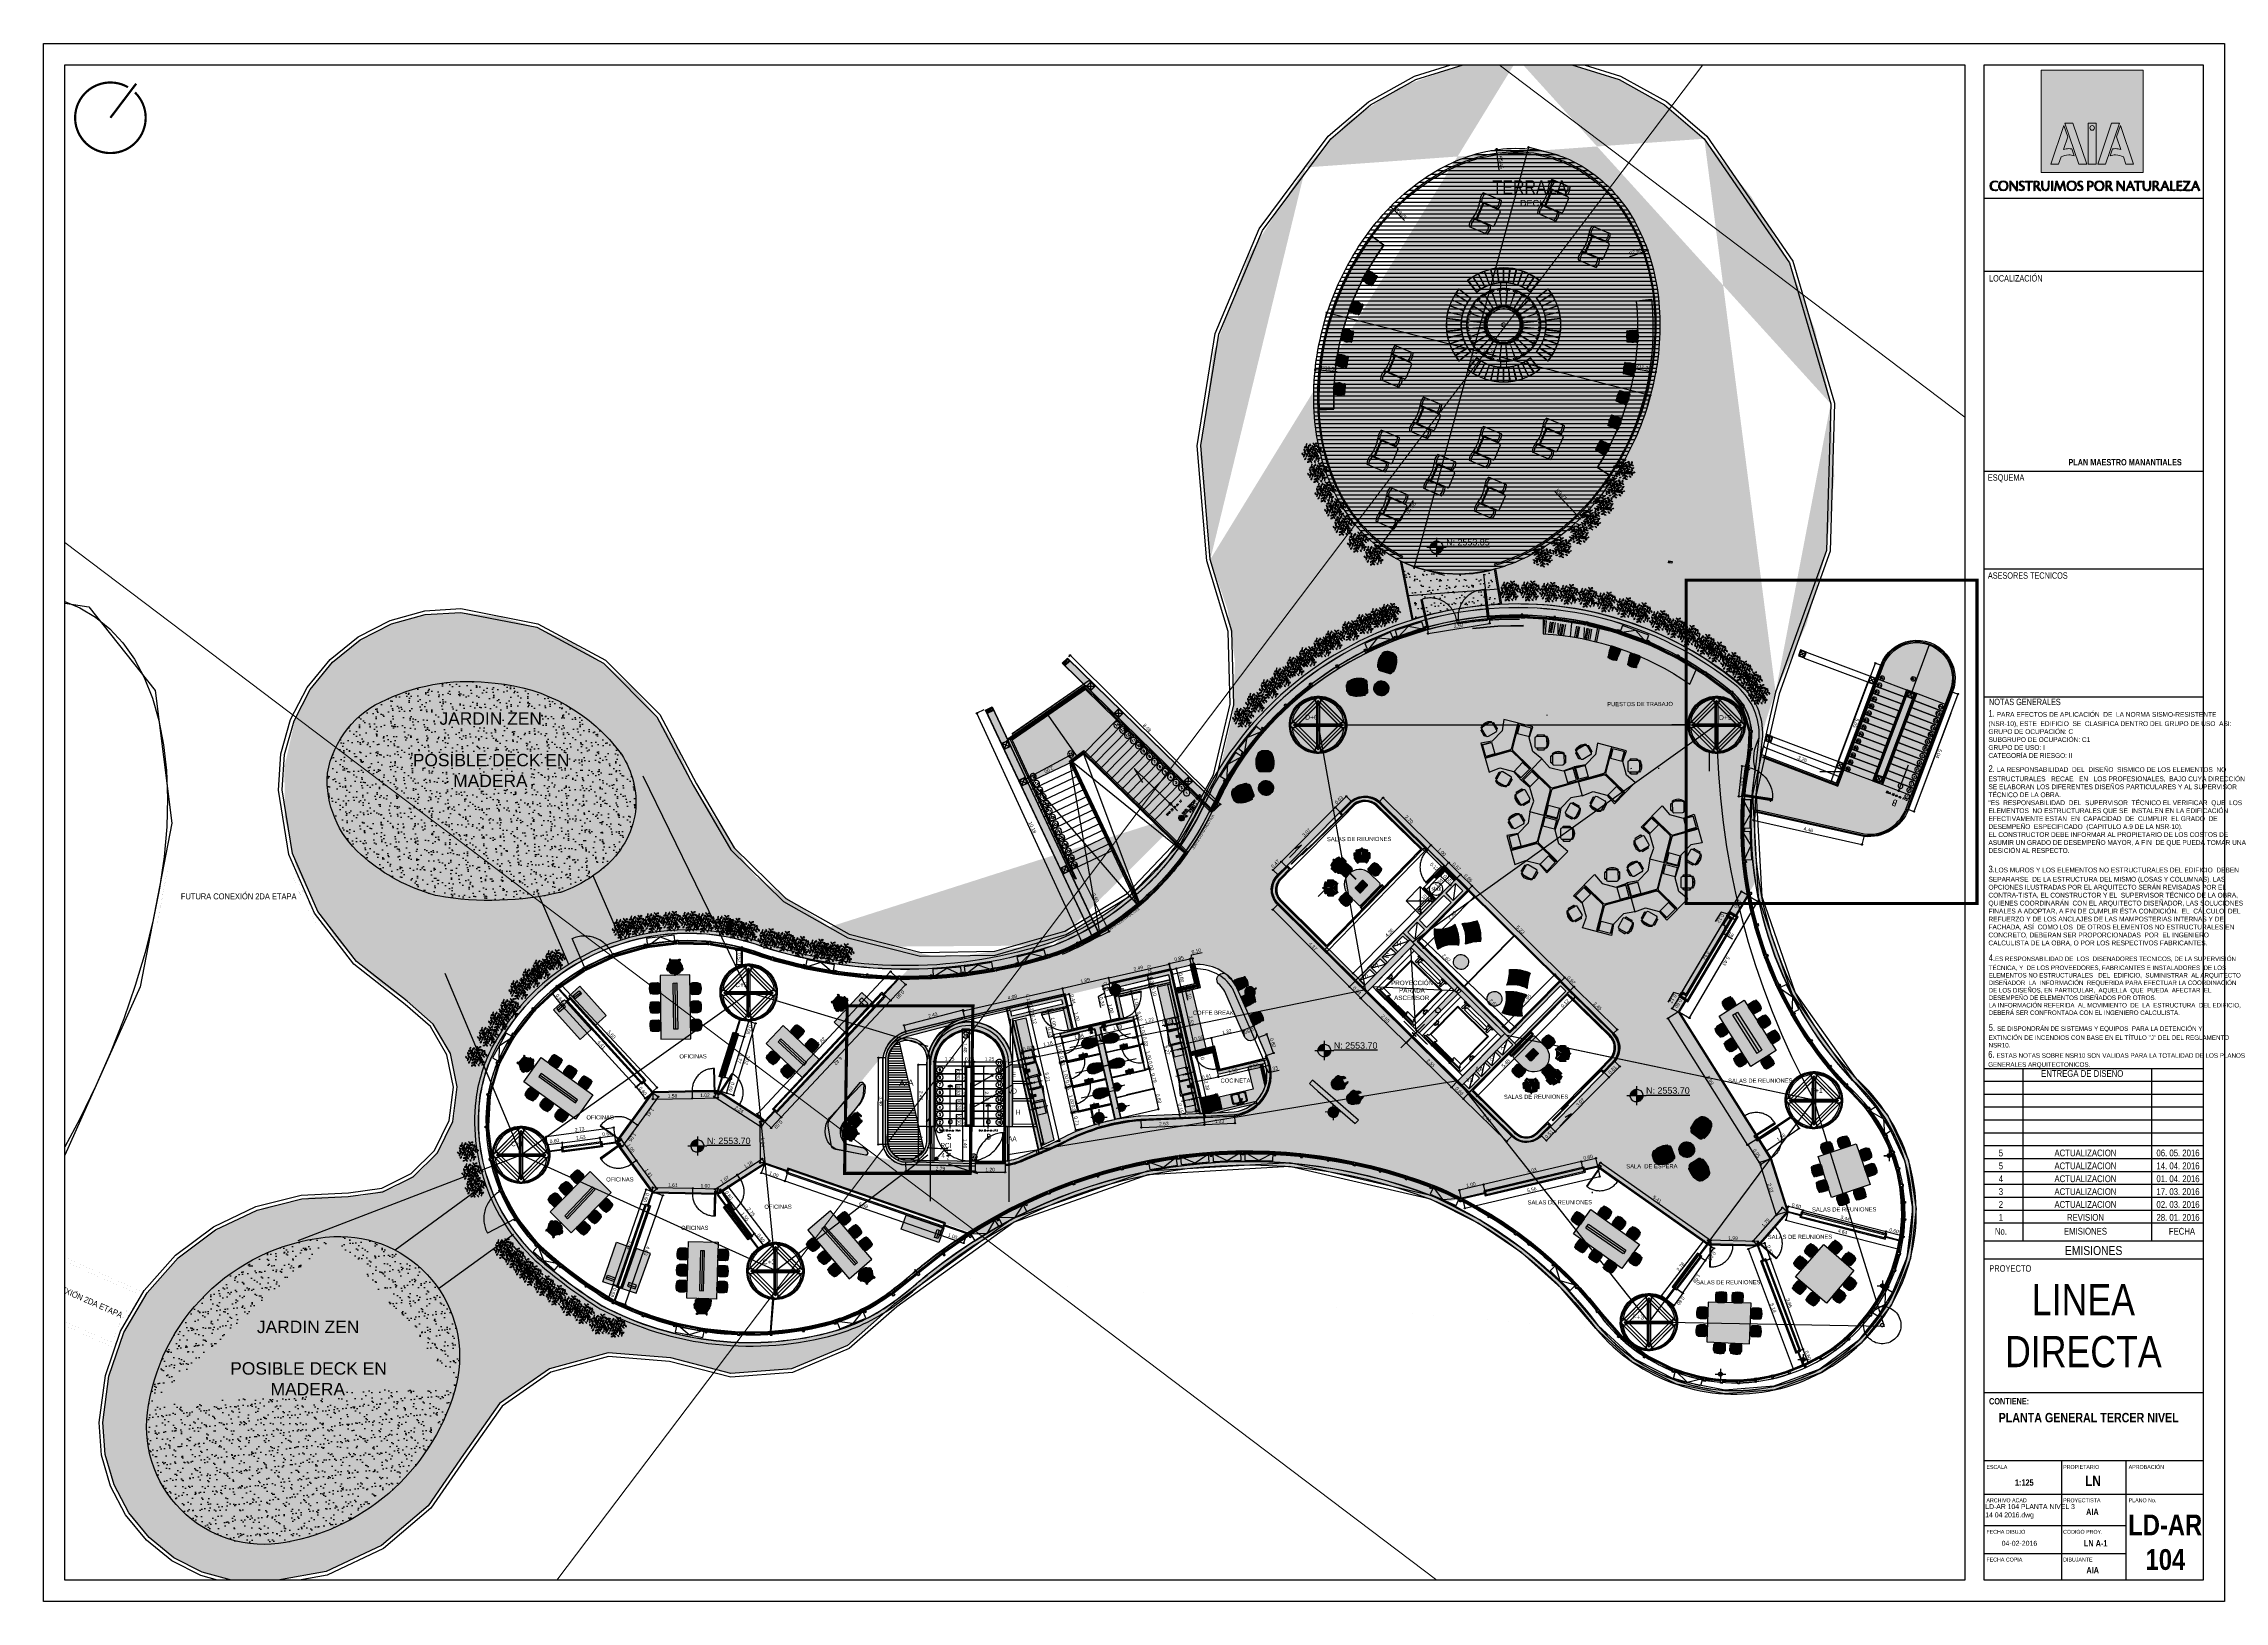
# Paper-space layout 'LD-AR 104' of a CAD drawing. Header units: millimetres. Extents: x 90.118 to 90.818, y 73.842 to 74.342.
# The model-space entities are those that its viewports show. They can reach past a viewport. Long polylines and large blocks are cut down to what shows.
import ezdxf
from ezdxf.enums import TextEntityAlignment as Align

# ---------------------------------------------------------------- set-up
doc = ezdxf.new("R2010")
doc.units = ezdxf.units.MM
for name, pattern in [('BORDER', [1.75, 0.5, -0.25, 0.5, -0.25, 0, -0.25]), ('CENTERX2', [101.6, 63.5, -12.7, 12.7, -12.7]), ('DASHDOT2', [0.5, 0.25, -0.125, 0, -0.125]), ('HIDDEN', [0.375, 0.25, -0.125]), ('HIDDEN2', [0.1875, 0.125, -0.0625]), ('HIDDENX2', [19.05, 12.7, -6.35]), ('KCIG-AP-DW-XR-VENTANERIA$0$HIDDEN', [0.375, 0.25, -0.125]), ('KCIG-DD-DW-A-INTERIORES STUDIO SUR$0$HIDDEN2', [0.1875, 0.125, -0.0625]), ('OLD-ANT-PLANTAS PROPUESTAS$0$DASHDOT2', [0.5, 0.25, -0.125, 0, -0.125]), ('OLD-ANT-PLANTAS PROPUESTAS$0$HIDDEN', [0.375, 0.25, -0.125]), ('OLD-ANT-PLANTAS PROPUESTAS$0$HIDDEN2', [0.1875, 0.125, -0.0625]), ('OLD-ANT-PLANTAS PROPUESTAS$0$KCIG-AP-DW-XR-PUNTOS FIJOS$0$DASHED', [0.75, 0.5, -0.25]), ('OLD-ANT-PLANTAS PROPUESTAS$0$KCIG-AP-DW-XR-PUNTOS FIJOS$0$DASHED2', [9.525, 6.35, -3.175]), ('OLD-ANT-PLANTAS PROPUESTAS$0$KCIG-AP-DW-XR-PUNTOS FIJOS$0$HIDDEN', [9.525, 6.35, -3.175]), ('OLD-ANT-PLANTAS PROPUESTAS$0$KCIG-AP-DW-XR-PUNTOS FIJOS$0$HIDDEN2', [0.1875, 0.125, -0.0625]), ('OLD-ANT-PLANTAS PROPUESTAS$0$KCIG-AP-DW-XR-VENTANERIA$0$HIDDEN', [0.375, 0.25, -0.125]), ('OLD-ANT-PLANTAS PROPUESTAS$0$KCIG-XR-ESTRUCTURA$0$ACAD_ISO10W100', [18, 12, -3, 0, -3]), ('OLD-ANT-PLANTAS PROPUESTAS$0$KCIG-XR-ESTRUCTURA$0$HIDDEN2', [0.1875, 0.125, -0.0625]), ('OLD-ANT-PLANTAS PROPUESTAS$0$KCIG-XR-ESTRUCTURA$0$PHANTOM2', [1.25, 0.625, -0.125, 0.125, -0.125, 0.125, -0.125])]:
    doc.linetypes.add(name, pattern=pattern)
for name, color, linetype in [('.', 255, 'Continuous'), ('0-ACHU1', 251, 'Continuous'), ('0-ACHU3', 253, 'Continuous'), ('1-INT HATCH 3 PISO', 1, 'Continuous'), ('1MURO', 5, 'Continuous'), ('25 Ejes N.', 5, 'Continuous'), ('251', 251, 'Continuous'), ('251 Amoblimiento', 251, 'Continuous'), ('255 mueble', 255, 'Continuous'), ('A-ANOTAC-SIMBOLO', 3, 'Continuous'), ('A-ELIPSES ESPACIOS', 5, 'Continuous'), ('A-FONDO_251', 251, 'Continuous'), ('A-Linea-1', 1, 'Continuous'), ('A-Linea-2', 2, 'Continuous'), ('A-Linea-4', 4, 'Continuous'), ('Accesorios', 1, 'Continuous'), ('achu blanco', 255, 'Continuous'), ('AMBIENTACION', 1, 'Continuous'), ('AMOBLAMIENTO', 1, 'Continuous'), ('ARBOLES', 1, 'Continuous'), ('AUTOMOBILES', 1, 'Continuous'), ('BB LONCHERIA  30-09-2015$0$.', 7, 'Continuous'), ('BB LONCHERIA  30-09-2015$0$INT-MUEBLES', 1, 'Continuous'), ('DETALLES', 3, 'Continuous'), ('DOTACION', 7, 'Continuous'), ('EJE APARATO', 1, 'DASHDOT2'), ('F3', 1, 'Continuous'), ('hatch ciruclación', 41, 'Continuous'), ('HOJA', 1, 'Continuous'), ('IN-MOBILIARIO', 251, 'Continuous'), ('INT-APARATOS W.C', 1, 'Continuous'), ('INT-AREA BODEGAS', 251, 'Continuous'), ('INT-MUEBLES', 251, 'Continuous'), ('INT-MUROS-01', 5, 'Continuous'), ('INT-REVESTIMIENTOS', 1, 'Continuous'), ('INT-VIDRIO', 1, 'Continuous'), ('INT_COTAS 100', 2, 'Continuous'), ('INT_REVESTIMIENTO', 1, 'Continuous'), ('KCIG-AP-DW-A-LAYOUT$0$HOJA', 1, 'Continuous'), ('KCIG-AP-DW-A-LAYOUT$0$Layer 1', 7, 'Continuous'), ('KCIG-AP-DW-XR-PUNTOS FIJOS$0$ES-ESTRUCTURA', 6, 'Continuous'), ('KCIG-AP-DW-XR-VENTANERIA$0$A-A PERFIL ESTRUCTURAL VENTANERIA', 1, 'Continuous'), ('KCIG-AP-DW-XR-VENTANERIA$0$A-Linea-1', 1, 'Continuous'), ('KCIG-DD-DW-A-INTERIORES STUDIO SUR$0$IN-MOBILIARIO', 252, 'Continuous'), ('KCIG-DD-DW-A-INTERIORES STUDIO SUR$0$IN-PUERTAS', 1, 'Continuous'), ('MOBILIARIO', 1, 'Continuous'), ('MUEBLE', 8, 'Continuous'), ('MUEBLES', 1, 'Continuous'), ('MUEBLES-01', 251, 'Continuous'), ('NORTE', 250, 'Continuous'), ('OLD-ANT-PLANTAS PROPUESTAS$0$A-ANOTAC-TEXTO', 1, 'Continuous'), ('OLD-ANT-PLANTAS PROPUESTAS$0$A-BORDE DE LOSA PERFIL IPE', 2, 'Continuous'), ('OLD-ANT-PLANTAS PROPUESTAS$0$A-EJES', 251, 'OLD-ANT-PLANTAS PROPUESTAS$0$KCIG-XR-ESTRUCTURA$0$ACAD_ISO10W100'), ('OLD-ANT-PLANTAS PROPUESTAS$0$A-ESTRUCTURA', 5, 'Continuous'), ('OLD-ANT-PLANTAS PROPUESTAS$0$A-FONDO_250', 250, 'Continuous'), ('OLD-ANT-PLANTAS PROPUESTAS$0$A-FONDO_251', 251, 'Continuous'), ('OLD-ANT-PLANTAS PROPUESTAS$0$A-FONDO_253', 253, 'Continuous'), ('OLD-ANT-PLANTAS PROPUESTAS$0$A-FONDO_255', 255, 'Continuous'), ('OLD-ANT-PLANTAS PROPUESTAS$0$A-Linea-1', 1, 'Continuous'), ('OLD-ANT-PLANTAS PROPUESTAS$0$A-Linea-3', 3, 'Continuous'), ('OLD-ANT-PLANTAS PROPUESTAS$0$A-MOB-FIJO', 2, 'Continuous'), ('OLD-ANT-PLANTAS PROPUESTAS$0$A-MURO INTERIOR', 4, 'Continuous'), ('OLD-ANT-PLANTAS PROPUESTAS$0$A-MURO INTERIOR NUEVO', 5, 'Continuous'), ('OLD-ANT-PLANTAS PROPUESTAS$0$A-MUROS BAJOS', 3, 'Continuous'), ('OLD-ANT-PLANTAS PROPUESTAS$0$A-PROYECCION', 1, 'OLD-ANT-PLANTAS PROPUESTAS$0$HIDDEN2'), ('OLD-ANT-PLANTAS PROPUESTAS$0$A-PROYECCION 2', 2, 'OLD-ANT-PLANTAS PROPUESTAS$0$HIDDEN2'), ('OLD-ANT-PLANTAS PROPUESTAS$0$A-PROYECCION ESTRUCTURA', 250, 'OLD-ANT-PLANTAS PROPUESTAS$0$KCIG-XR-ESTRUCTURA$0$HIDDEN2'), ('OLD-ANT-PLANTAS PROPUESTAS$0$A-SOLIDO MUROS', 251, 'Continuous'), ('OLD-ANT-PLANTAS PROPUESTAS$0$A-TEXTO', 3, 'Continuous'), ('OLD-ANT-PLANTAS PROPUESTAS$0$A-TEXTO NIVELES', 2, 'Continuous'), ('OLD-ANT-PLANTAS PROPUESTAS$0$A-textos 1', 3, 'Continuous'), ('OLD-ANT-PLANTAS PROPUESTAS$0$BAÑOS', 1, 'Continuous'), ('OLD-ANT-PLANTAS PROPUESTAS$0$EJE APARATO', 1, 'OLD-ANT-PLANTAS PROPUESTAS$0$DASHDOT2'), ('OLD-ANT-PLANTAS PROPUESTAS$0$INT-MUEBLES FIJOS', 2, 'Continuous'), ('OLD-ANT-PLANTAS PROPUESTAS$0$INT-MUROS', 5, 'Continuous'), ('OLD-ANT-PLANTAS PROPUESTAS$0$INT-PT-VT-PV', 1, 'Continuous'), ('OLD-ANT-PLANTAS PROPUESTAS$0$KCIG-AP-DW-XR-PUNTOS FIJOS$0$A-ANOTAC-SIMBOLO', 9, 'Continuous'), ('OLD-ANT-PLANTAS PROPUESTAS$0$KCIG-AP-DW-XR-PUNTOS FIJOS$0$A-ESCALERA', 3, 'Continuous'), ('OLD-ANT-PLANTAS PROPUESTAS$0$KCIG-AP-DW-XR-PUNTOS FIJOS$0$A-ESCALERA PELDAÑO', 2, 'OLD-ANT-PLANTAS PROPUESTAS$0$KCIG-AP-DW-XR-PUNTOS FIJOS$0$HIDDEN2'), ('OLD-ANT-PLANTAS PROPUESTAS$0$KCIG-AP-DW-XR-PUNTOS FIJOS$0$A-MURO INTERIOR', 4, 'Continuous'), ('OLD-ANT-PLANTAS PROPUESTAS$0$KCIG-AP-DW-XR-PUNTOS FIJOS$0$A-PASAMANOS', 1, 'Continuous'), ('OLD-ANT-PLANTAS PROPUESTAS$0$KCIG-AP-DW-XR-PUNTOS FIJOS$0$A-PROYECCION 2', 2, 'OLD-ANT-PLANTAS PROPUESTAS$0$KCIG-AP-DW-XR-PUNTOS FIJOS$0$HIDDEN2'), ('OLD-ANT-PLANTAS PROPUESTAS$0$KCIG-AP-DW-XR-PUNTOS FIJOS$0$marco', 2, 'Continuous'), ('OLD-ANT-PLANTAS PROPUESTAS$0$KCIG-AP-DW-XR-VENTANERIA$0$A-A BORDILLO', 1, 'Continuous'), ('OLD-ANT-PLANTAS PROPUESTAS$0$KCIG-XR-ESTRUCTURA$0$A-FONDO_250', 250, 'Continuous'), ('OLD-ANT-PLANTAS PROPUESTAS$0$KCIG-XR-ESTRUCTURA$0$A-FONDO_252', 252, 'Continuous'), ('OLD-ANT-PLANTAS PROPUESTAS$0$KCIG-XR-ESTRUCTURA$0$A-FONDO_253', 253, 'Continuous'), ('OLD-ANT-PLANTAS PROPUESTAS$0$KCIG-XR-ESTRUCTURA$0$A-Linea-1', 1, 'Continuous'), ('OLD-ANT-PLANTAS PROPUESTAS$0$KCIG-XR-ESTRUCTURA$0$A-Linea-3', 3, 'Continuous'), ('OLD-ANT-PLANTAS PROPUESTAS$0$KCIG-XR-ESTRUCTURA$0$A-MURO INTERIOR', 4, 'Continuous'), ('OLD-ANT-PLANTAS PROPUESTAS$0$KCIG-XR-ESTRUCTURA$0$A-PASAMANOS', 1, 'Continuous'), ('OLD-ANT-PLANTAS PROPUESTAS$0$KCIG-XR-ESTRUCTURA$0$A-SOLIDO MUROS', 251, 'Continuous'), ('OLD-ANT-PLANTAS PROPUESTAS$0$KCIG-XR-ESTRUCTURA$0$A-TEXTO', 3, 'Continuous'), ('OLD-ANT-PLANTAS PROPUESTAS$0$KCIG-XR-ESTRUCTURA$0$ES-ESTRUCTURA', 6, 'Continuous'), ('OLD-ANT-PLANTAS PROPUESTAS$0$KCIG-XR-ESTRUCTURA$0$ES-SOLIDO ESTRUCTURA', 250, 'Continuous'), ('OLD-ANT-PLANTAS PROPUESTAS$0$KCIG-XR-ESTRUCTURA$0$G-LINEA DE EJE', 1, 'OLD-ANT-PLANTAS PROPUESTAS$0$KCIG-XR-ESTRUCTURA$0$PHANTOM2'), ('OLD-ANT-PLANTAS PROPUESTAS$0$MURO', 5, 'Continuous'), ('OLD-ANT-PLANTAS PROPUESTAS$0$PUERTAS', 1, 'Continuous'), ('PERSONAS', 1, 'Continuous'), ('PISOS-08', 8, 'Continuous'), ('Proy-1', 251, 'HIDDEN2'), ('pv', 1, 'Continuous'), ('SIM-CONCRETO', 8, 'Continuous'), ('SIM-EJES', 8, 'CENTERX2'), ('SIM-OCULTOS', 8, 'HIDDENX2'), ('SIM-TUBO 4x4mm', 122, 'Continuous'), ('SIM-TUBO 8x5.5', 212, 'Continuous'), ('WC', 1, 'Continuous')]:
    doc.layers.add(name, color=color, linetype=linetype)
for name, color, linetype, lineweight in [('255', 255, 'Continuous', 25), ('Coordenadas', 8, 'Continuous', 9), ('OLD-ANT-PLANTAS PROPUESTAS$0$KCIG-AP-DW-XR-PUNTOS FIJOS$0$0[puertas y ventanas]', 1, 'Continuous', 13), ('OLD-ANT-PLANTAS PROPUESTAS$0$KCIG-XR-ESTRUCTURA$0$A-ANOTAC. REVICION', 30, 'Continuous', 40)]:
    doc.layers.add(name, color=color, linetype=linetype, lineweight=lineweight)
doc.styles.add('ARIAL', font='arial.ttf')
doc.styles.add('KCIG-AP-DW-A-LAYOUT$0$ROMANS', font='romans')
doc.styles.add('KCIG-AP-DW-A-LAYOUT$0$ROTULO', font='SIMPLEX.shx')
doc.styles.add('OLD-ANT-PLANTAS PROPUESTAS$0$1-100', font='romans.shx', dxfattribs={"height": 0.2})
doc.styles.add('OLD-ANT-PLANTAS PROPUESTAS$0$2-100', font='arial.ttf', dxfattribs={"height": 0.26})
doc.styles.add('OLD-ANT-PLANTAS PROPUESTAS$0$ARIAL EE', font='arial.ttf')
doc.styles.add('OLD-ANT-PLANTAS PROPUESTAS$0$ARIALNARROW', font='ARIALN.TTF', dxfattribs={"height": 0.13})
doc.styles.add('OLD-ANT-PLANTAS PROPUESTAS$0$KCIG-AP-DW-XR-PUNTOS FIJOS$0$jb', font='swisscl.ttf')
doc.styles.add('OLD-ANT-PLANTAS PROPUESTAS$0$KCIG-AP-DW-XR-PUNTOS FIJOS$0$ROMANS', font='romans')
doc.styles.add('OLD-ANT-PLANTAS PROPUESTAS$0$KCIG-AP-DW-XR-PUNTOS FIJOS$0$TEXT', font='romans.shx', dxfattribs={"width": 0.8})
doc.styles.add('OLD-ANT-PLANTAS PROPUESTAS$0$KCIG-XR-ESTRUCTURA$0$2-75', font='arial.ttf', dxfattribs={"height": 0.195})
doc.styles.add('OLD-ANT-PLANTAS PROPUESTAS$0$KCIG-XR-ESTRUCTURA$0$jb', font='swisscl.ttf')
doc.styles.add('ROTULO', font='SIMPLEX.shx')
doc.styles.get("Standard").update_dxf_attribs({"font": 'arial.ttf'})
doc.styles.add('TEXT', font='romans.shx', dxfattribs={"width": 0.8})
doc.dimstyles.new('Cotas100', dxfattribs={"dimtxt": 0.14, "dimasz": 0.1, "dimexe": 0.01, "dimexo": 0.01, "dimgap": 0.04, "dimtad": 1, "dimzin": 1, "dimdsep": 46, "dimtxsty": 'ARIAL', "dimblk": 'SMALL', "dimcen": 0.3, "dimclrd": 2, "dimclre": 2, "dimclrt": 1, "dimazin": 2, "dimtfac": 1, "dimtofl": 0, "dimtmove": 0, "dimatfit": 3, "dimldrblk": 'OBLIQUE', "dimfxl": 1, "dimtolj": 1, "dimlwd": -1, "dimlwe": -1, "dimarcsym": 0})
doc.dimstyles.get("Standard").update_dxf_attribs({"dimtxt": 0.18, "dimasz": 0.18, "dimexe": 0.18, "dimexo": 0.0625, "dimgap": 0.09, "dimtad": 0, "dimtih": 1, "dimtoh": 1, "dimdec": 4, "dimzin": 0, "dimdsep": 46, "dimtxsty": 'Standard', "dimcen": 0.09, "dimadec": 0, "dimazin": 0, "dimtfac": 1, "dimtdec": 4, "dimtofl": 0, "dimtmove": 0, "dimatfit": 3, "dimfxl": 1, "dimtolj": 1, "dimtzin": 0, "dimarcsym": 0})
pattern_1 = [(74.60164, (837267.57583, 1174105.3327), (-0.30799046, 0.3806878), [0, -0.38608, 0, -0.4318, 0, -0.41275]), (44.60164, (837267.5758, 1174105.3327), (-0.0738862, 0.8428821), [0, -0.20828, 0, -0.34798, 0, -0.13335]), (4.60164, (837267.32665, 1174105.14424), (0.6300022, 0.47829721), [0, -0.127, 0, -0.4572, 0, -0.5969]), (354.60164, (837267.32665, 1174105.14424), (0.47450934, 0.63840177), [0, -0.0635, 0, -0.29972, 0, -0.3429])]
pattern_2 = [(360, (-849.747, 1687.621), (9e-16, 6.985), [5.08, -1.905]), (90, (-849.747, 1687.621), (-6.985, 9e-16), [5.08, -1.905])]
pattern_3 = [(360, (-849.822, 1688.314), (9e-16, 6.985), [5.08, -1.905]), (90, (-849.822, 1688.314), (-6.985, 9e-16), [5.08, -1.905])]
pattern_4 = [(9e-12, (-849.822, 1688.314), (-1e-12, 6.985), [5.08, -1.905]), (90, (-849.822, 1688.314), (-6.985, -1e-12), [5.08, -1.905])]
pattern_5 = [(45, (-849.8819873, 1687.5950843), (-0.0022450640303, 0.0022450640303), [])]
pattern_6 = [(9e-12, (-850.432, 1688.314), (-1e-12, 6.985), [5.08, -1.905]), (90, (-850.432, 1688.314), (-6.985, -1e-12), [5.08, -1.905])]
pattern_7 = [(180, (850.822, -1688.314), (3e-08, -6.985), [5.08, -1.905]), (270, (850.822, -1688.314), (6.985, 3e-08), [5.08, -1.905])]
pattern_8 = [(180, (851.0446, -1688.314), (3e-08, -6.985), [5.08, -1.905]), (270, (851.0446, -1688.314), (6.985, 3e-08), [5.08, -1.905])]
pattern_9 = [(180, (850.7715, -1688.314), (3e-08, -6.985), [5.08, -1.905]), (270, (850.7715, -1688.314), (6.985, 3e-08), [5.08, -1.905])]
pattern_10 = [(180, (850.762, -1688.314), (3e-08, -6.985), [5.08, -1.905]), (270, (850.762, -1688.314), (6.985, 3e-08), [5.08, -1.905])]
pattern_11 = [(180, (850.781, -1688.314), (3e-08, -6.985), [5.08, -1.905]), (270, (850.781, -1688.314), (6.985, 3e-08), [5.08, -1.905])]
pattern_12 = [(180, (850.807, -1688.314), (3e-08, -6.985), [5.08, -1.905]), (270, (850.807, -1688.314), (6.985, 3e-08), [5.08, -1.905])]
pattern_13 = [(180, (850.771, -1688.314), (3e-08, -6.985), [5.08, -1.905]), (270, (850.771, -1688.314), (6.985, 3e-08), [5.08, -1.905])]
pattern_14 = [(360, (-849.7815, 1686.802), (9e-16, 6.985), [5.08, -1.905]), (90, (-849.7815, 1686.802), (-6.985, 9e-16), [5.08, -1.905])]
pattern_15 = [(45, (-849.7815183, 1686.802251), (-0.0022450640303, 0.0022450640303), [])]
pattern_16 = [(360, (-849.822, 1688.314), (2e-15, 6.985), [5.08, -1.905]), (90, (-849.822, 1688.314), (-6.985, 2e-15), [5.08, -1.905])]
pattern_17 = [(180, (850.65, -1688.314), (3e-08, -6.985), [5.08, -1.905]), (270, (850.65, -1688.314), (6.985, 3e-08), [5.08, -1.905])]
pattern_18 = [(180, (850.7475, -1688.314), (3e-08, -6.985), [5.08, -1.905]), (270, (850.7475, -1688.314), (6.985, 3e-08), [5.08, -1.905])]

# ---------------------------------------------------------------- blocks, each defined once
blk = doc.blocks.new('KCIG-AP-DW-A-LAYOUT$0$A$C736D141D')
at = {"layer": 'KCIG-AP-DW-A-LAYOUT$0$HOJA'}
blk.add_line((6.967, 4.25), (6.967, 0), dxfattribs=at)
blk.add_lwpolyline([(-0.25, 4.248), (-0.25, -0.002)], dxfattribs=at)
at = {"layer": 'KCIG-AP-DW-A-LAYOUT$0$HOJA', "attachment_point": 1, "rotation": 270}
for s, insert, char_height, width, style in [('{\\fArial Narrow|b0|i0|c0|p34;\\H1.3995x;\\C3;6\\C256;.\\H0.71452x; \\H0.95169x;ESTAS NOTAS SOBRE NSR10 SON VALIDAS PARA LA TOTALIDAD DE LOS PLANOS GENERALES ARQUITECTONICOS.}', (0.09, 4.171), 0.0927, 4.17231, 'KCIG-AP-DW-A-LAYOUT$0$ROMANS'), ('\\pt5099.3;{\\fArial Narrow|b0|i0|c0|p34;\\H1.4881x;\\C3;5\\C256;.\\C3; \\H0.67998x;\\C256;SE DISPONDRÁN DE SISTEMAS Y EQUIPOS  PARA LA DETENCIÓN Y EXTINCIÓN DE INCENDIOS CON BASE EN EL TÍTULO "J" DEL DEL REGLAMENTO NSR10.}', (0.612, 4.163), 0.087185, 4.02207, 'KCIG-AP-DW-A-LAYOUT$0$ROMANS'), ('{\\fArial Narrow|b0|i0|c0|p34;\\H1.4881x;\\C3;4\\C256;.\\H0.672x;ES RESPONSABILIDAD DE  LOS  DISENADORES TECNICOS, DE LA SUPERVISIÓN TÉCNICA, Y  DE LOS PROVEEDORES, FABRICANTES E INSTALADORES  DE LOS ELEMENTOS NO ESTRUCTURALES   DEL  EDIFICIO,  SUMINISTRAR  AL ARQUITECTO DISEÑADOR  LA  INFORMACIÓN  REQUERIDA PARA EFECTUAR LA COORDINACIÓN DE LOS DISEÑOS, EN PARTICULAR,  AQUELLA  QUE  PUEDA  AFECTAR  EL DESEMPEÑO DE ELEMENTOS DISEÑADOS POR OTROS.\\PLA INFORMACIÓN REFERIDA  AL MOVIMIENTO  DE  LA  ESTRUCTURA  DEL EDIFICIO, DEBERÁ SER CONFRONTADA CON EL INGENIERO CALCULISTA.}', (1.967, 4.162), 0.087185, 4.14231, 'KCIG-AP-DW-A-LAYOUT$0$ROMANS'), ('{\\fArial Narrow|b0|i0|c0|p34;\\H1.3995x;\\C3;3\\C256;.\\H0.71454x;LOS MUROS Y LOS ELEMENTOS NO ESTRUCTURALES DEL EDIFICIO  DEBEN  SEPARARSE  DE LA ESTRUCTURA DEL MISMO (LOSAS Y COLUMNAS). LAS OPCIONES ILUSTRADAS POR EL ARQUITECTO SERÁN REVISADAS POR EL CONTRA-TISTA, EL CONSTRUCTOR Y EL  SUPERVISOR TÉCNICO DE LA OBRA, QUIENES COORDINARÁN  CON EL ARQUITECTO DISEÑADOR, LAS SOLUCIONES  FINALES A ADOPTAR, A FIN DE CUMPLIR ÉSTA CONDICIÓN.  EL  CÁLCULO  DEL\\PREFUERZO Y DE LOS ANCLAJES DE LAS MAMPOSTERIAS INTERNAS Y DE  FACHADA, ASÍ  COMO LOS  DE OTROS ELEMENTOS NO ESTRUCTURALES EN CONCRETO, DEBERAN SER PROPORCIONADAS  POR  EL INGENIERO CALCULISTA DE LA OBRA, O POR LOS RESPECTIVOS FABRICANTES.}', (3.688, 4.166), 0.0927, 4.16773, 'KCIG-AP-DW-A-LAYOUT$0$ROMANS'), ('{\\fArial Narrow|b0|i0|c0|p34;\\H1.3995x;\\C3;2\\C256;.\\H0.71452x; LA RESPONSABILIDAD  DEL  DISEÑO  SISMICO DE LOS ELEMENTOS  NO ESTRUCTURALES   RECAE   EN   LOS PROFESIONALES,  BAJO CUYA DIRECCIÓN  SE ELABORAN LOS DIFERENTES DISEÑOS PARTICULARES Y AL SUPERVISOR TÉCNICO DE LA OBRA.\\P"ES  RESPONSABILIDAD  DEL  SUPERVISOR  TÉCNICO EL VERIFICAR  QUE  LOS ELEMENTOS  NO ESTRUCTURALES QUE SE  INSTALEN EN LA EDIFICACIÓN  EFECTIVAMENTE ESTAN  EN  CAPACIDAD  DE  CUMPLIR  EL GRADO  DE\\PDESEMPEÑO  ESPECIFICADO  (CAPITULO A.9 DE LA NSR-10).\\PEL CONSTRUCTOR DEBE INFORMAR AL PROPIETARIO DE LOS COSTOS DE ASUMIR UN GRADO DE DESEMPEÑO MAYOR, A FIN  DE QUE PUEDA TOMAR UNA DESICIÓN AL RESPECTO.}', (5.636, 4.166), 0.0927, 4.22955, 'KCIG-AP-DW-A-LAYOUT$0$ROMANS'), ('{\\fArial Narrow|b0|i0|c0|p34;\\H1.3995x;\\C3;1\\C256;.\\H0.71452x; PARA EFECTOS DE APLICACIÓN  DE  LA NORMA SISMO-RESISTENTE (NSR-10), ESTE  EDIFICIO  SE  CLASIFICA DENTRO DEL GRUPO DE USO  ASI:\\P\\C2;GRUPO DE OCUPACIÓN: C\\PSUBGRUPO DE OCUPACIÓN: C1\\PGRUPO DE USO: I\\PCATEGORÍA DE RIESGO: II}', (6.707, 4.166), 0.0927, 4.16773, 'KCIG-AP-DW-A-LAYOUT$0$ROMANS'), ('{\\fArial Narrow|b0|i0|c0|p34;NOTAS GENERALES}', (6.928, 4.155), 0.12347, 2.6193, 'KCIG-AP-DW-A-LAYOUT$0$ROTULO')]:
    blk.add_mtext(s, dxfattribs=dict(at, insert=insert, char_height=char_height, width=width, style=style))
blk = doc.blocks.new('KCIG-AP-DW-A-LAYOUT$0$block 8')
at = {"layer": 'KCIG-AP-DW-A-LAYOUT$0$Layer 1', "true_color": 0xfefefe}
h = blk.add_hatch(color=7, dxfattribs=at)
h.dxf.hatch_style = 2
h.paths.add_polyline_path([(587.3, 946.3), (546.9, 827.4), (569.8, 827.4), (610.2, 946.3)])
h = blk.add_hatch(color=7, dxfattribs=at)
h.dxf.hatch_style = 2
edge = h.paths.add_edge_path()
edge.add_spline(control_points=[(613.5, 940.1), (613.5, 940.1), (602, 906.5), (602, 906.5), (602, 906.5), (614.5, 869.9), (614.5, 869.9), (609.7, 871.5), (604.6, 872.4), (599.3, 872.4), (596.2, 872.4), (593.1, 872.1), (590.2, 871.5), (590.2, 871.5), (583.3, 851.2), (583.3, 851.2), (588.3, 853.1), (593.7, 854.1), (599.3, 854.1), (607.5, 854.1), (615.1, 852), (621.8, 848.4), (621.8, 848.4), (628.9, 827.4), (628.9, 827.4), (628.9, 827.4), (651.8, 827.4), (651.8, 827.4), (651.8, 827.4), (613.5, 940.1), (613.5, 940.1)], knot_values=[0, 0, 0, 0, 1, 1, 1, 2, 2, 2, 3, 3, 3, 4, 4, 4, 5, 5, 5, 6, 6, 6, 7, 7, 7, 8, 8, 8, 9, 9, 9, 10, 10, 10, 10], degree=3, periodic=0)
at = {"layer": 'KCIG-AP-DW-A-LAYOUT$0$Layer 1', "lineweight": 0}
blk.add_lwpolyline([(587.3, 946.3), (546.9, 827.4), (569.8, 827.4), (610.2, 946.3), (587.3, 946.3)], dxfattribs=at)
blk.add_open_spline([(613.5, 940.1), (613.5, 940.1), (602, 906.5), (602, 906.5), (602, 906.5), (614.5, 869.9), (614.5, 869.9), (609.7, 871.5), (604.6, 872.4), (599.3, 872.4), (596.2, 872.4), (593.1, 872.1), (590.2, 871.5), (590.2, 871.5), (583.3, 851.2), (583.3, 851.2), (588.3, 853.1), (593.7, 854.1), (599.3, 854.1), (607.5, 854.1), (615.1, 852), (621.8, 848.4), (621.8, 848.4), (628.9, 827.4), (628.9, 827.4), (628.9, 827.4), (651.8, 827.4), (651.8, 827.4), (651.8, 827.4), (613.5, 940.1), (613.5, 940.1)], degree=3, knots=[0, 0, 0, 0, 1, 1, 1, 2, 2, 2, 3, 3, 3, 4, 4, 4, 5, 5, 5, 6, 6, 6, 7, 7, 7, 8, 8, 8, 9, 9, 9, 10, 10, 10, 10], dxfattribs=at)
blk = doc.blocks.new('KCIG-AP-DW-A-LAYOUT$0$block 9')
at = {"layer": 'KCIG-AP-DW-A-LAYOUT$0$Layer 1', "true_color": 0xfefefe}
h = blk.add_hatch(color=7, dxfattribs=at)
h.dxf.hatch_style = 2
edge = h.paths.add_edge_path()
edge.add_spline(control_points=[(448.2, 940.1), (448.2, 940.1), (459.7, 906.5), (459.7, 906.5), (459.7, 906.5), (447.3, 869.9), (447.3, 869.9), (452, 871.5), (457.1, 872.4), (462.4, 872.4), (465.5, 872.4), (468.6, 872.1), (471.6, 871.5), (471.6, 871.5), (478.5, 851.2), (478.5, 851.2), (473.4, 853.1), (468, 854.1), (462.4, 854.1), (454.3, 854.1), (446.6, 852), (440, 848.4), (440, 848.4), (432.8, 827.4), (432.8, 827.4), (432.8, 827.4), (409.9, 827.4), (409.9, 827.4), (409.9, 827.4), (448.2, 940.1), (448.2, 940.1)], knot_values=[0, 0, 0, 0, 1, 1, 1, 2, 2, 2, 3, 3, 3, 4, 4, 4, 5, 5, 5, 6, 6, 6, 7, 7, 7, 8, 8, 8, 9, 9, 9, 10, 10, 10, 10], degree=3, periodic=0)
h = blk.add_hatch(color=7, dxfattribs=at)
h.dxf.hatch_style = 2
h.paths.add_polyline_path([(474.4, 946.3), (514.8, 827.4), (492, 827.4), (451.5, 946.3)])
at = {"layer": 'KCIG-AP-DW-A-LAYOUT$0$Layer 1', "lineweight": 0}
blk.add_lwpolyline([(474.4, 946.3), (514.8, 827.4), (492, 827.4), (451.5, 946.3), (474.4, 946.3)], dxfattribs=at)
blk.add_open_spline([(448.2, 940.1), (448.2, 940.1), (459.7, 906.5), (459.7, 906.5), (459.7, 906.5), (447.3, 869.9), (447.3, 869.9), (452, 871.5), (457.1, 872.4), (462.4, 872.4), (465.5, 872.4), (468.6, 872.1), (471.6, 871.5), (471.6, 871.5), (478.5, 851.2), (478.5, 851.2), (473.4, 853.1), (468, 854.1), (462.4, 854.1), (454.3, 854.1), (446.6, 852), (440, 848.4), (440, 848.4), (432.8, 827.4), (432.8, 827.4), (432.8, 827.4), (409.9, 827.4), (409.9, 827.4), (409.9, 827.4), (448.2, 940.1), (448.2, 940.1)], degree=3, knots=[0, 0, 0, 0, 1, 1, 1, 2, 2, 2, 3, 3, 3, 4, 4, 4, 5, 5, 5, 6, 6, 6, 7, 7, 7, 8, 8, 8, 9, 9, 9, 10, 10, 10, 10], dxfattribs=at)
blk = doc.blocks.new('KCIG-AP-DW-A-LAYOUT$0$block 7')
at = {"layer": 'KCIG-AP-DW-A-LAYOUT$0$Layer 1', "true_color": 0xfefefe}
h = blk.add_hatch(color=7, dxfattribs=at)
h.dxf.hatch_style = 2
h.paths.add_polyline_path([(519.6, 827.4), (542.5, 827.4), (542.5, 946.3), (519.6, 946.3)])
edge = h.paths.add_edge_path()
edge.add_spline(control_points=[(530.9, 939.7), (534.6, 939.7), (537.6, 936.6), (537.6, 932.9), (537.6, 929.1), (534.6, 926.1), (530.9, 926.1), (527.1, 926.1), (524.1, 929.1), (524.1, 932.9), (524.1, 936.6), (527.1, 939.7), (530.9, 939.7)], knot_values=[0, 0, 0, 0, 1, 1, 1, 2, 2, 2, 3, 3, 3, 4, 4, 4, 4], degree=3, periodic=0)
at = {"layer": 'KCIG-AP-DW-A-LAYOUT$0$Layer 1', "lineweight": 0}
blk.add_lwpolyline([(519.6, 827.4), (542.5, 827.4), (542.5, 946.3), (519.6, 946.3), (519.6, 827.4)], dxfattribs=at)
blk.add_open_spline([(530.9, 939.7), (534.6, 939.7), (537.6, 936.6), (537.6, 932.9), (537.6, 929.1), (534.6, 926.1), (530.9, 926.1), (527.1, 926.1), (524.1, 929.1), (524.1, 932.9), (524.1, 936.6), (527.1, 939.7), (530.9, 939.7)], degree=3, knots=[0, 0, 0, 0, 1, 1, 1, 2, 2, 2, 3, 3, 3, 4, 4, 4, 4], dxfattribs=at)
at = {"layer": 'KCIG-AP-DW-A-LAYOUT$0$Layer 1'}
for name in ['KCIG-AP-DW-A-LAYOUT$0$block 9', 'KCIG-AP-DW-A-LAYOUT$0$block 8']:
    blk.add_blockref(name, (0, 0), dxfattribs=at)
blk = doc.blocks.new('KCIG-AP-DW-A-LAYOUT$0$block 3')
at = {"layer": 'KCIG-AP-DW-A-LAYOUT$0$Layer 1', "true_color": 0x006224}
h = blk.add_hatch(color=118, dxfattribs=at)
h.dxf.hatch_style = 2
edge = h.paths.add_edge_path()
edge.add_spline(control_points=[(184.4, 232.7), (184.3, 231.5), (183.6, 230.1), (182.7, 229.4), (181.5, 228.6), (178.5, 227.7), (174.8, 227.7), (162.6, 227.7), (156.2, 234.8), (156.2, 245.3), (156.2, 256.2), (164.5, 263.3), (175.1, 263.3), (180.2, 263.3), (184, 261.6), (184.9, 260.6), (184.9, 259), (183.7, 257.9), (182.6, 258.1), (180.8, 259), (178.1, 259.8), (175, 259.8), (167.7, 259.8), (161.4, 255), (161.4, 245.5), (161.4, 237.3), (166.6, 231.2), (176.1, 231.2), (179.4, 231.2), (182.7, 232.2), (184.2, 232.9), (184.2, 232.9), (184.4, 232.7), (184.4, 232.7)], knot_values=[0, 0, 0, 0, 1, 1, 1, 2, 2, 2, 3, 3, 3, 4, 4, 4, 5, 5, 5, 6, 6, 6, 7, 7, 7, 8, 8, 8, 9, 9, 9, 10, 10, 10, 11, 11, 11, 11], degree=3, periodic=0)
h = blk.add_hatch(color=118, dxfattribs=at)
h.dxf.hatch_style = 2
edge = h.paths.add_edge_path()
edge.add_spline(control_points=[(203.9, 263.3), (214.4, 263.3), (221.1, 255.6), (221.1, 245.8), (221.1, 236.3), (215.4, 227.7), (203.8, 227.7), (191.2, 227.7), (186.4, 237.4), (186.4, 245), (186.4, 255.4), (193, 263.3), (203.8, 263.3), (203.8, 263.3), (203.9, 263.3), (203.9, 263.3)], knot_values=[0, 0, 0, 0, 1, 1, 1, 2, 2, 2, 3, 3, 3, 4, 4, 4, 5, 5, 5, 5], degree=3, periodic=0)
edge = h.paths.add_edge_path()
edge.add_spline(control_points=[(203.4, 260.2), (196.7, 260.2), (191.6, 254.9), (191.6, 245.5), (191.6, 236), (197.9, 230.7), (204.2, 230.7), (211.1, 230.7), (216, 235.8), (216, 245.5), (216, 253.9), (210.9, 260.2), (203.5, 260.2), (203.5, 260.2), (203.4, 260.2), (203.4, 260.2)], knot_values=[0, 0, 0, 0, 1, 1, 1, 2, 2, 2, 3, 3, 3, 4, 4, 4, 5, 5, 5, 5], degree=3, periodic=0)
h = blk.add_hatch(color=118, dxfattribs=at)
h.dxf.hatch_style = 2
edge = h.paths.add_edge_path()
edge.add_spline(control_points=[(226, 262), (226, 262), (226, 262.2), (226, 262.2), (226.7, 262.4), (229.5, 262.6), (230.4, 262.6), (230.7, 262.6), (231.2, 262.3), (231.7, 261.7), (233.6, 259.4), (239, 251.7), (244.4, 244.2), (247.2, 240.4), (249.6, 237.1), (251.1, 234.3), (250.7, 239.8), (250.8, 243), (250.8, 245.8), (250.8, 245.8), (250.8, 260.9), (250.8, 260.9), (250.8, 262.1), (251.2, 262.3), (251.8, 262.4), (253.5, 262.6), (253.8, 262.6), (254.8, 262.6), (254.7, 260.3), (254.7, 257.2), (254.7, 252.7), (254.7, 252.7), (254.7, 228.6), (254.7, 228.6), (254.3, 228.3), (252.3, 227.8), (251.3, 227.8), (251, 227.8), (250.7, 227.9), (250.4, 228.2), (246.8, 233), (241.7, 240.1), (236.9, 246.7), (235, 249.7), (233, 252.7), (230.9, 256.2), (231.2, 249.7), (231.2, 246.8), (231.2, 244), (231.2, 244), (231.2, 230), (231.2, 230), (231.2, 228.7), (230.9, 228.5), (230.1, 228.4), (229.2, 228.2), (228.1, 228.2), (227.2, 228.2), (227.3, 230.3), (227.3, 233.5), (227.3, 238), (227.3, 238), (227.3, 260.2), (227.3, 260.2), (227.3, 260.2), (226, 262), (226, 262)], knot_values=[0, 0, 0, 0, 1, 1, 1, 2, 2, 2, 3, 3, 3, 4, 4, 4, 5, 5, 5, 6, 6, 6, 7, 7, 7, 8, 8, 8, 9, 9, 9, 10, 10, 10, 11, 11, 11, 12, 12, 12, 13, 13, 13, 14, 14, 14, 15, 15, 15, 16, 16, 16, 17, 17, 17, 18, 18, 18, 19, 19, 19, 20, 20, 20, 21, 21, 21, 22, 22, 22, 22], degree=3, periodic=0)
h = blk.add_hatch(color=118, dxfattribs=at)
h.dxf.hatch_style = 2
edge = h.paths.add_edge_path()
edge.add_spline(control_points=[(271.2, 263.3), (273.6, 263.3), (276.9, 262.3), (278.2, 261), (278.2, 259.9), (277.4, 258.4), (276.2, 258.4), (274.8, 259.1), (272.8, 259.8), (270.8, 259.8), (267.9, 259.8), (265.1, 258.4), (265.1, 254.9), (265.1, 251.7), (267, 250.3), (271.8, 247.5), (277.4, 244.3), (279.7, 242.2), (279.7, 237.4), (279.7, 231.2), (274.5, 227.7), (268.3, 227.7), (264.7, 227.7), (262, 228.8), (260.7, 229.8), (260.1, 230.2), (259.8, 230.6), (259.8, 231.2), (259.8, 232.3), (260.3, 233.3), (260.6, 233.8), (262.7, 232.3), (265.9, 231.2), (268.4, 231.2), (272.2, 231.2), (274.8, 233.2), (274.8, 236.5), (274.8, 239.8), (272.9, 241.3), (267.6, 244.3), (261.2, 247.8), (260.4, 251.1), (260.4, 254.3), (260.4, 257.7), (262.7, 263.3), (271.1, 263.3), (271.1, 263.3), (271.2, 263.3), (271.2, 263.3)], knot_values=[0, 0, 0, 0, 1, 1, 1, 2, 2, 2, 3, 3, 3, 4, 4, 4, 5, 5, 5, 6, 6, 6, 7, 7, 7, 8, 8, 8, 9, 9, 9, 10, 10, 10, 11, 11, 11, 12, 12, 12, 13, 13, 13, 14, 14, 14, 15, 15, 15, 16, 16, 16, 16], degree=3, periodic=0)
h = blk.add_hatch(color=118, dxfattribs=at)
h.dxf.hatch_style = 2
edge = h.paths.add_edge_path()
edge.add_spline(control_points=[(292.4, 259.1), (292.4, 259.1), (282.1, 259.1), (282.1, 259.1), (281.2, 259.1), (280.9, 259.5), (281.2, 260.3), (281.7, 261.4), (282.3, 262.3), (282.8, 262.7), (283.5, 262.5), (284.7, 262.4), (290.8, 262.4), (290.8, 262.4), (309.1, 262.4), (309.1, 262.4), (309, 260.8), (307.9, 259.5), (307.2, 259.1), (307.2, 259.1), (297.2, 259.1), (297.2, 259.1), (297.2, 259.1), (297.2, 235.2), (297.2, 235.2), (297.2, 231.5), (297.3, 229.7), (297.4, 228.6), (296.2, 228.3), (294.6, 228.2), (293.3, 228.2), (292.7, 228.2), (292.4, 228.3), (292.4, 229.1), (292.4, 229.1), (292.4, 259.1), (292.4, 259.1)], knot_values=[0, 0, 0, 0, 1, 1, 1, 2, 2, 2, 3, 3, 3, 4, 4, 4, 5, 5, 5, 6, 6, 6, 7, 7, 7, 8, 8, 8, 9, 9, 9, 10, 10, 10, 11, 11, 11, 12, 12, 12, 12], degree=3, periodic=0)
h = blk.add_hatch(color=118, dxfattribs=at)
h.dxf.hatch_style = 2
edge = h.paths.add_edge_path()
edge.add_spline(control_points=[(317.7, 229.7), (317.7, 228.7), (317.4, 228.4), (316.7, 228.3), (315.2, 228.2), (313.4, 228.2), (312.8, 228.2), (312.9, 230.3), (312.9, 233.5), (312.9, 238), (312.9, 238), (312.9, 256.3), (312.9, 256.3), (312.9, 259), (312.9, 260.3), (312.8, 262), (314.4, 262.3), (318.5, 262.8), (321, 262.8), (328.2, 262.8), (332.9, 260.3), (332.9, 253.1), (332.9, 247.7), (328.4, 245), (326.1, 244.1), (327.5, 243.1), (329.2, 240.8), (331.4, 237.3), (334.1, 232.8), (336.3, 229.9), (337.4, 228.7), (337.4, 228.7), (337.4, 228.5), (337.4, 228.5), (337, 228.2), (335.7, 228), (334.3, 228), (332.7, 228), (331.4, 228.8), (330, 230.8), (328.1, 233.5), (327.3, 235), (325.3, 238.4), (323.2, 241.9), (322.1, 242.8), (319.1, 242.8), (318.7, 242.8), (318.4, 242.8), (317.7, 242.8), (317.7, 242.8), (317.7, 229.7), (317.7, 229.7)], knot_values=[0, 0, 0, 0, 1, 1, 1, 2, 2, 2, 3, 3, 3, 4, 4, 4, 5, 5, 5, 6, 6, 6, 7, 7, 7, 8, 8, 8, 9, 9, 9, 10, 10, 10, 11, 11, 11, 12, 12, 12, 13, 13, 13, 14, 14, 14, 15, 15, 15, 16, 16, 16, 17, 17, 17, 17], degree=3, periodic=0)
edge = h.paths.add_edge_path()
edge.add_spline(control_points=[(317.7, 245.8), (319.6, 245.6), (322.8, 245.8), (323.6, 246), (325.6, 246.7), (327.9, 248.8), (327.9, 252.8), (327.9, 257.9), (324.5, 259.7), (320.9, 259.7), (319.7, 259.7), (318.5, 259.7), (317.7, 259.5), (317.7, 259.5), (317.7, 245.8), (317.7, 245.8)], knot_values=[0, 0, 0, 0, 1, 1, 1, 2, 2, 2, 3, 3, 3, 4, 4, 4, 5, 5, 5, 5], degree=3, periodic=0)
h = blk.add_hatch(color=118, dxfattribs=at)
h.dxf.hatch_style = 2
edge = h.paths.add_edge_path()
edge.add_spline(control_points=[(344.8, 244.3), (344.8, 232.9), (350.2, 231.2), (354.3, 231.2), (359.2, 231.2), (363.9, 232.9), (363.9, 244.9), (363.9, 244.9), (363.9, 261.1), (363.9, 261.1), (363.9, 262.1), (364.3, 262.3), (364.9, 262.4), (366.5, 262.6), (367.1, 262.6), (368.2, 262.6), (368.1, 260.5), (368, 257.3), (368, 252.8), (368, 252.8), (368, 245.2), (368, 245.2), (368, 229.5), (359.8, 227.7), (353.7, 227.7), (345.6, 227.7), (340, 231.6), (340, 244.2), (340, 244.2), (340, 255.3), (340, 255.3), (340, 258.9), (340, 261.1), (339.9, 262.2), (340.6, 262.4), (343, 262.6), (343.9, 262.6), (344.7, 262.6), (344.8, 262.3), (344.8, 259.7), (344.8, 259.7), (344.8, 244.3), (344.8, 244.3)], knot_values=[0, 0, 0, 0, 1, 1, 1, 2, 2, 2, 3, 3, 3, 4, 4, 4, 5, 5, 5, 6, 6, 6, 7, 7, 7, 8, 8, 8, 9, 9, 9, 10, 10, 10, 11, 11, 11, 12, 12, 12, 13, 13, 13, 14, 14, 14, 14], degree=3, periodic=0)
h = blk.add_hatch(color=118, dxfattribs=at)
h.dxf.hatch_style = 2
edge = h.paths.add_edge_path()
edge.add_spline(control_points=[(375.5, 255.3), (375.5, 259), (375.4, 261.2), (375.3, 262.2), (376, 262.4), (378.5, 262.6), (379.4, 262.6), (380.1, 262.6), (380.3, 262.3), (380.3, 259.8), (380.3, 259.8), (380.3, 235.3), (380.3, 235.3), (380.3, 231.5), (380.3, 229.7), (380.4, 228.6), (379.6, 228.3), (377.3, 228.2), (376.3, 228.2), (375.7, 228.2), (375.5, 228.3), (375.5, 229.2), (375.5, 229.2), (375.5, 255.3), (375.5, 255.3)], knot_values=[0, 0, 0, 0, 1, 1, 1, 2, 2, 2, 3, 3, 3, 4, 4, 4, 5, 5, 5, 6, 6, 6, 7, 7, 7, 8, 8, 8, 8], degree=3, periodic=0)
h = blk.add_hatch(color=118, dxfattribs=at)
h.dxf.hatch_style = 2
edge = h.paths.add_edge_path()
edge.add_spline(control_points=[(416.4, 262.1), (417, 262.4), (419.3, 262.6), (420.3, 262.6), (420.7, 262.6), (421, 262.4), (421.1, 261.2), (421.1, 261.2), (424.5, 241), (424.5, 241), (425.5, 235.3), (426.2, 231.2), (426.8, 228.6), (426, 228.4), (423.9, 228.2), (423, 228.2), (422.4, 228.2), (422, 228.4), (421.9, 229.2), (421.4, 232.3), (421, 234.8), (420.3, 239.8), (420.3, 239.8), (417.8, 256.1), (417.8, 256.1), (415.8, 250.7), (411.7, 240.2), (408, 230.3), (407.7, 229.5), (407.4, 229.1), (406.6, 228.8), (405.9, 228.6), (404.9, 228.5), (404.2, 228.5), (402.6, 233.6), (397.5, 247.8), (394.5, 256), (393.3, 248.2), (390.9, 234.5), (390.1, 229), (389.9, 228.4), (389.7, 228.2), (389.1, 228.2), (388.3, 228.2), (386.7, 228.2), (385.9, 228.6), (387, 234.1), (389.5, 248.5), (391.9, 260.8), (391.9, 260.8), (391.6, 262.1), (391.6, 262.1), (392.6, 262.3), (394.1, 262.6), (395.8, 262.6), (396.4, 261.9), (397.1, 260.4), (398.6, 256.7), (398.6, 256.7), (406.4, 236.1), (406.4, 236.1), (410, 245), (414.1, 255.5), (416.5, 261.1), (416.5, 261.1), (416.4, 262.1), (416.4, 262.1)], knot_values=[0, 0, 0, 0, 1, 1, 1, 2, 2, 2, 3, 3, 3, 4, 4, 4, 5, 5, 5, 6, 6, 6, 7, 7, 7, 8, 8, 8, 9, 9, 9, 10, 10, 10, 11, 11, 11, 12, 12, 12, 13, 13, 13, 14, 14, 14, 15, 15, 15, 16, 16, 16, 17, 17, 17, 18, 18, 18, 19, 19, 19, 20, 20, 20, 21, 21, 21, 22, 22, 22, 22], degree=3, periodic=0)
h = blk.add_hatch(color=118, dxfattribs=at)
h.dxf.hatch_style = 2
edge = h.paths.add_edge_path()
edge.add_spline(control_points=[(447.8, 263.3), (458.3, 263.3), (465, 255.6), (465, 245.8), (465, 236.3), (459.3, 227.7), (447.7, 227.7), (435.2, 227.7), (430.4, 237.4), (430.4, 245), (430.4, 255.4), (436.9, 263.3), (447.7, 263.3), (447.7, 263.3), (447.8, 263.3), (447.8, 263.3)], knot_values=[0, 0, 0, 0, 1, 1, 1, 2, 2, 2, 3, 3, 3, 4, 4, 4, 5, 5, 5, 5], degree=3, periodic=0)
edge = h.paths.add_edge_path()
edge.add_spline(control_points=[(447.3, 260.2), (440.6, 260.2), (435.6, 254.9), (435.6, 245.5), (435.6, 236), (441.8, 230.7), (448.1, 230.7), (455, 230.7), (459.9, 235.8), (459.9, 245.5), (459.9, 253.9), (454.9, 260.2), (447.4, 260.2), (447.4, 260.2), (447.3, 260.2), (447.3, 260.2)], knot_values=[0, 0, 0, 0, 1, 1, 1, 2, 2, 2, 3, 3, 3, 4, 4, 4, 5, 5, 5, 5], degree=3, periodic=0)
h = blk.add_hatch(color=118, dxfattribs=at)
h.dxf.hatch_style = 2
edge = h.paths.add_edge_path()
edge.add_spline(control_points=[(479.9, 263.3), (482.3, 263.3), (485.5, 262.3), (486.9, 261), (486.9, 259.9), (486.1, 258.4), (484.9, 258.4), (483.5, 259.1), (481.5, 259.8), (479.5, 259.8), (476.6, 259.8), (473.7, 258.4), (473.7, 254.9), (473.7, 251.7), (475.7, 250.3), (480.5, 247.5), (486.1, 244.3), (488.4, 242.2), (488.4, 237.4), (488.4, 231.2), (483.2, 227.7), (477, 227.7), (473.4, 227.7), (470.7, 228.8), (469.5, 229.8), (468.8, 230.2), (468.5, 230.6), (468.5, 231.2), (468.5, 232.3), (469, 233.3), (469.3, 233.8), (471.4, 232.3), (474.6, 231.2), (477.1, 231.2), (480.9, 231.2), (483.5, 233.2), (483.5, 236.5), (483.5, 239.8), (481.6, 241.3), (476.3, 244.3), (469.9, 247.8), (469.1, 251.1), (469.1, 254.3), (469.1, 257.7), (471.4, 263.3), (479.8, 263.3), (479.8, 263.3), (479.9, 263.3), (479.9, 263.3)], knot_values=[0, 0, 0, 0, 1, 1, 1, 2, 2, 2, 3, 3, 3, 4, 4, 4, 5, 5, 5, 6, 6, 6, 7, 7, 7, 8, 8, 8, 9, 9, 9, 10, 10, 10, 11, 11, 11, 12, 12, 12, 13, 13, 13, 14, 14, 14, 15, 15, 15, 16, 16, 16, 16], degree=3, periodic=0)
h = blk.add_hatch(color=118, dxfattribs=at)
h.dxf.hatch_style = 2
edge = h.paths.add_edge_path()
edge.add_spline(control_points=[(504.6, 254.8), (504.6, 257.4), (504.6, 259.7), (504.4, 262.2), (505.9, 262.4), (509.2, 262.8), (512.3, 262.8), (520, 262.8), (525.5, 259.8), (525.5, 252.1), (525.5, 244.8), (519.4, 241.6), (515.2, 241.6), (513.9, 241.6), (512.8, 241.7), (512.2, 242.2), (511.6, 242.5), (510.9, 243.8), (511, 244.9), (511.7, 244.7), (512.8, 244.6), (513.6, 244.6), (516.4, 244.6), (520.4, 246.1), (520.4, 252), (520.4, 258.4), (515.7, 259.6), (512.3, 259.6), (511.3, 259.6), (510.4, 259.5), (509.4, 259.4), (509.4, 259.4), (509.4, 235.1), (509.4, 235.1), (509.4, 231.3), (509.5, 229.7), (509.6, 228.6), (508.8, 228.3), (506.7, 228.2), (505.5, 228.2), (505, 228.2), (504.6, 228.3), (504.6, 229.1), (504.6, 229.1), (504.6, 254.8), (504.6, 254.8)], knot_values=[0, 0, 0, 0, 1, 1, 1, 2, 2, 2, 3, 3, 3, 4, 4, 4, 5, 5, 5, 6, 6, 6, 7, 7, 7, 8, 8, 8, 9, 9, 9, 10, 10, 10, 11, 11, 11, 12, 12, 12, 13, 13, 13, 14, 14, 14, 15, 15, 15, 15], degree=3, periodic=0)
h = blk.add_hatch(color=118, dxfattribs=at)
h.dxf.hatch_style = 2
edge = h.paths.add_edge_path()
edge.add_spline(control_points=[(546.6, 263.3), (557.1, 263.3), (563.8, 255.6), (563.8, 245.8), (563.8, 236.3), (558.1, 227.7), (546.5, 227.7), (533.9, 227.7), (529.1, 237.4), (529.1, 245), (529.1, 255.4), (535.7, 263.3), (546.5, 263.3), (546.5, 263.3), (546.6, 263.3), (546.6, 263.3)], knot_values=[0, 0, 0, 0, 1, 1, 1, 2, 2, 2, 3, 3, 3, 4, 4, 4, 5, 5, 5, 5], degree=3, periodic=0)
edge = h.paths.add_edge_path()
edge.add_spline(control_points=[(546.1, 260.2), (539.4, 260.2), (534.4, 254.9), (534.4, 245.5), (534.4, 236), (540.6, 230.7), (546.9, 230.7), (553.8, 230.7), (558.7, 235.8), (558.7, 245.5), (558.7, 253.9), (553.7, 260.2), (546.1, 260.2), (546.1, 260.2), (546.1, 260.2), (546.1, 260.2)], knot_values=[0, 0, 0, 0, 1, 1, 1, 2, 2, 2, 3, 3, 3, 4, 4, 4, 5, 5, 5, 5], degree=3, periodic=0)
h = blk.add_hatch(color=118, dxfattribs=at)
h.dxf.hatch_style = 2
edge = h.paths.add_edge_path()
edge.add_spline(control_points=[(574.4, 229.7), (574.4, 228.7), (574.2, 228.4), (573.4, 228.3), (571.9, 228.2), (570.2, 228.2), (569.5, 228.2), (569.6, 230.3), (569.7, 233.5), (569.7, 238), (569.7, 238), (569.7, 256.3), (569.7, 256.3), (569.7, 259), (569.7, 260.3), (569.6, 262), (571.1, 262.3), (575.3, 262.8), (577.7, 262.8), (585, 262.8), (589.7, 260.3), (589.7, 253.1), (589.7, 247.7), (585.1, 245), (582.9, 244.1), (584.2, 243.1), (586, 240.8), (588.1, 237.3), (590.8, 232.8), (593, 229.9), (594.2, 228.7), (594.2, 228.7), (594.2, 228.5), (594.2, 228.5), (593.8, 228.2), (592.5, 228), (591.1, 228), (589.4, 228), (588.2, 228.8), (586.7, 230.8), (584.9, 233.5), (584, 235), (582, 238.4), (579.9, 241.9), (578.9, 242.8), (575.9, 242.8), (575.4, 242.8), (575.1, 242.8), (574.4, 242.8), (574.4, 242.8), (574.4, 229.7), (574.4, 229.7)], knot_values=[0, 0, 0, 0, 1, 1, 1, 2, 2, 2, 3, 3, 3, 4, 4, 4, 5, 5, 5, 6, 6, 6, 7, 7, 7, 8, 8, 8, 9, 9, 9, 10, 10, 10, 11, 11, 11, 12, 12, 12, 13, 13, 13, 14, 14, 14, 15, 15, 15, 16, 16, 16, 17, 17, 17, 17], degree=3, periodic=0)
edge = h.paths.add_edge_path()
edge.add_spline(control_points=[(574.4, 245.8), (576.4, 245.6), (579.6, 245.8), (580.3, 246), (582.3, 246.7), (584.7, 248.8), (584.7, 252.8), (584.7, 257.9), (581.2, 259.7), (577.6, 259.7), (576.5, 259.7), (575.2, 259.7), (574.4, 259.5), (574.4, 259.5), (574.4, 245.8), (574.4, 245.8)], knot_values=[0, 0, 0, 0, 1, 1, 1, 2, 2, 2, 3, 3, 3, 4, 4, 4, 5, 5, 5, 5], degree=3, periodic=0)
h = blk.add_hatch(color=118, dxfattribs=at)
h.dxf.hatch_style = 2
edge = h.paths.add_edge_path()
edge.add_spline(control_points=[(607.7, 262), (607.7, 262), (607.7, 262.2), (607.7, 262.2), (608.5, 262.4), (611.3, 262.6), (612.2, 262.6), (612.5, 262.6), (613, 262.3), (613.5, 261.7), (615.3, 259.4), (620.7, 251.7), (626.2, 244.2), (629, 240.4), (631.4, 237.1), (632.9, 234.3), (632.5, 239.8), (632.6, 243), (632.6, 245.8), (632.6, 245.8), (632.6, 260.9), (632.6, 260.9), (632.6, 262.1), (633, 262.3), (633.6, 262.4), (635.3, 262.6), (635.6, 262.6), (636.6, 262.6), (636.5, 260.3), (636.4, 257.2), (636.4, 252.7), (636.4, 252.7), (636.4, 228.6), (636.4, 228.6), (636.1, 228.3), (634.1, 227.8), (633.1, 227.8), (632.7, 227.8), (632.5, 227.9), (632.2, 228.2), (628.6, 233), (623.5, 240.1), (618.7, 246.7), (616.8, 249.7), (614.8, 252.7), (612.7, 256.2), (613, 249.7), (613, 246.8), (613, 244), (613, 244), (613, 230), (613, 230), (613, 228.7), (612.6, 228.5), (611.9, 228.4), (611, 228.2), (609.9, 228.2), (608.9, 228.2), (609.1, 230.3), (609.1, 233.5), (609.1, 238), (609.1, 238), (609.1, 260.2), (609.1, 260.2), (609.1, 260.2), (607.7, 262), (607.7, 262)], knot_values=[0, 0, 0, 0, 1, 1, 1, 2, 2, 2, 3, 3, 3, 4, 4, 4, 5, 5, 5, 6, 6, 6, 7, 7, 7, 8, 8, 8, 9, 9, 9, 10, 10, 10, 11, 11, 11, 12, 12, 12, 13, 13, 13, 14, 14, 14, 15, 15, 15, 16, 16, 16, 17, 17, 17, 18, 18, 18, 19, 19, 19, 20, 20, 20, 21, 21, 21, 22, 22, 22, 22], degree=3, periodic=0)
h = blk.add_hatch(color=118, dxfattribs=at)
h.dxf.hatch_style = 2
edge = h.paths.add_edge_path()
edge.add_spline(control_points=[(649.9, 239.1), (648, 234.7), (646.3, 230.7), (645.4, 228.8), (645.2, 228.4), (644.9, 228.2), (644.2, 228.2), (643.3, 228.2), (641.8, 228.4), (641, 228.8), (641, 228.8), (641, 229.1), (641, 229.1), (644.1, 235.8), (653.1, 256.3), (654.9, 260.6), (654.9, 260.6), (654.3, 262.1), (654.3, 262.1), (655.5, 262.4), (657.3, 262.6), (658, 262.6), (658.6, 262.6), (659, 262.3), (659.2, 261.7), (661.7, 256), (666.4, 244.3), (668.6, 239.4), (670.9, 234.3), (672.2, 230.9), (673.2, 229), (673.2, 229), (673.2, 228.7), (673.2, 228.7), (672.1, 228.4), (669.9, 228.2), (669.1, 228.2), (668.4, 228.2), (668, 228.5), (667.4, 229.8), (666.2, 232.6), (665.4, 234.8), (663.5, 239.1), (663.5, 239.1), (649.9, 239.1), (649.9, 239.1)], knot_values=[0, 0, 0, 0, 1, 1, 1, 2, 2, 2, 3, 3, 3, 4, 4, 4, 5, 5, 5, 6, 6, 6, 7, 7, 7, 8, 8, 8, 9, 9, 9, 10, 10, 10, 11, 11, 11, 12, 12, 12, 13, 13, 13, 14, 14, 14, 15, 15, 15, 15], degree=3, periodic=0)
edge = h.paths.add_edge_path()
edge.add_spline(control_points=[(662.4, 242.4), (659.5, 249.8), (657.6, 254.3), (656.8, 256.2), (655, 251.8), (653.3, 247.5), (651.1, 242.4), (651.1, 242.4), (662.4, 242.4), (662.4, 242.4)], knot_values=[0, 0, 0, 0, 1, 1, 1, 2, 2, 2, 3, 3, 3, 3], degree=3, periodic=0)
h = blk.add_hatch(color=118, dxfattribs=at)
h.dxf.hatch_style = 2
edge = h.paths.add_edge_path()
edge.add_spline(control_points=[(681.9, 259.1), (681.9, 259.1), (671.6, 259.1), (671.6, 259.1), (670.8, 259.1), (670.4, 259.5), (670.8, 260.3), (671.2, 261.4), (671.8, 262.3), (672.3, 262.7), (673, 262.5), (674.2, 262.4), (680.3, 262.4), (680.3, 262.4), (698.6, 262.4), (698.6, 262.4), (698.5, 260.8), (697.4, 259.5), (696.7, 259.1), (696.7, 259.1), (686.7, 259.1), (686.7, 259.1), (686.7, 259.1), (686.7, 235.2), (686.7, 235.2), (686.7, 231.5), (686.8, 229.7), (686.9, 228.6), (685.7, 228.3), (684.1, 228.2), (682.8, 228.2), (682.2, 228.2), (681.9, 228.3), (681.9, 229.1), (681.9, 229.1), (681.9, 259.1), (681.9, 259.1)], knot_values=[0, 0, 0, 0, 1, 1, 1, 2, 2, 2, 3, 3, 3, 4, 4, 4, 5, 5, 5, 6, 6, 6, 7, 7, 7, 8, 8, 8, 9, 9, 9, 10, 10, 10, 11, 11, 11, 12, 12, 12, 12], degree=3, periodic=0)
h = blk.add_hatch(color=118, dxfattribs=at)
h.dxf.hatch_style = 2
edge = h.paths.add_edge_path()
edge.add_spline(control_points=[(706.9, 244.3), (706.9, 232.9), (712.3, 231.2), (716.5, 231.2), (721.3, 231.2), (726, 232.9), (726, 244.9), (726, 244.9), (726, 261.1), (726, 261.1), (726, 262.1), (726.5, 262.3), (727.1, 262.4), (728.7, 262.6), (729.2, 262.6), (730.3, 262.6), (730.2, 260.5), (730.2, 257.3), (730.2, 252.8), (730.2, 252.8), (730.2, 245.2), (730.2, 245.2), (730.2, 229.5), (722, 227.7), (715.9, 227.7), (707.7, 227.7), (702.2, 231.6), (702.2, 244.2), (702.2, 244.2), (702.2, 255.3), (702.2, 255.3), (702.2, 258.9), (702.1, 261.1), (702, 262.2), (702.8, 262.4), (705.2, 262.6), (706, 262.6), (706.8, 262.6), (706.9, 262.3), (706.9, 259.7), (706.9, 259.7), (706.9, 244.3), (706.9, 244.3)], knot_values=[0, 0, 0, 0, 1, 1, 1, 2, 2, 2, 3, 3, 3, 4, 4, 4, 5, 5, 5, 6, 6, 6, 7, 7, 7, 8, 8, 8, 9, 9, 9, 10, 10, 10, 11, 11, 11, 12, 12, 12, 13, 13, 13, 14, 14, 14, 14], degree=3, periodic=0)
h = blk.add_hatch(color=118, dxfattribs=at)
h.dxf.hatch_style = 2
edge = h.paths.add_edge_path()
edge.add_spline(control_points=[(742.3, 229.7), (742.3, 228.7), (742.1, 228.4), (741.4, 228.3), (739.8, 228.2), (738.1, 228.2), (737.5, 228.2), (737.6, 230.3), (737.6, 233.5), (737.6, 238), (737.6, 238), (737.6, 256.3), (737.6, 256.3), (737.6, 259), (737.6, 260.3), (737.5, 262), (739, 262.3), (743.2, 262.8), (745.7, 262.8), (752.9, 262.8), (757.6, 260.3), (757.6, 253.1), (757.6, 247.7), (753.1, 245), (750.8, 244.1), (752.2, 243.1), (753.9, 240.8), (756, 237.3), (758.7, 232.8), (760.9, 229.9), (762.1, 228.7), (762.1, 228.7), (762.1, 228.5), (762.1, 228.5), (761.7, 228.2), (760.4, 228), (759, 228), (757.4, 228), (756.1, 228.8), (754.6, 230.8), (752.8, 233.5), (752, 235), (749.9, 238.4), (747.8, 241.9), (746.8, 242.8), (743.8, 242.8), (743.3, 242.8), (743.1, 242.8), (742.3, 242.8), (742.3, 242.8), (742.3, 229.7), (742.3, 229.7)], knot_values=[0, 0, 0, 0, 1, 1, 1, 2, 2, 2, 3, 3, 3, 4, 4, 4, 5, 5, 5, 6, 6, 6, 7, 7, 7, 8, 8, 8, 9, 9, 9, 10, 10, 10, 11, 11, 11, 12, 12, 12, 13, 13, 13, 14, 14, 14, 15, 15, 15, 16, 16, 16, 17, 17, 17, 17], degree=3, periodic=0)
edge = h.paths.add_edge_path()
edge.add_spline(control_points=[(742.3, 245.8), (744.3, 245.6), (747.5, 245.8), (748.3, 246), (750.3, 246.7), (752.6, 248.8), (752.6, 252.8), (752.6, 257.9), (749.1, 259.7), (745.5, 259.7), (744.4, 259.7), (743.1, 259.7), (742.3, 259.5), (742.3, 259.5), (742.3, 245.8), (742.3, 245.8)], knot_values=[0, 0, 0, 0, 1, 1, 1, 2, 2, 2, 3, 3, 3, 4, 4, 4, 5, 5, 5, 5], degree=3, periodic=0)
h = blk.add_hatch(color=118, dxfattribs=at)
h.dxf.hatch_style = 2
edge = h.paths.add_edge_path()
edge.add_spline(control_points=[(773.1, 239.1), (771.2, 234.7), (769.5, 230.7), (768.6, 228.8), (768.4, 228.4), (768, 228.2), (767.4, 228.2), (766.5, 228.2), (764.9, 228.4), (764.1, 228.8), (764.1, 228.8), (764.1, 229.1), (764.1, 229.1), (767.2, 235.8), (776.3, 256.3), (778.1, 260.6), (778.1, 260.6), (777.5, 262.1), (777.5, 262.1), (778.7, 262.4), (780.5, 262.6), (781.2, 262.6), (781.8, 262.6), (782.2, 262.3), (782.4, 261.7), (784.9, 256), (789.6, 244.3), (791.8, 239.4), (794, 234.3), (795.4, 230.9), (796.4, 229), (796.4, 229), (796.4, 228.7), (796.4, 228.7), (795.2, 228.4), (793.1, 228.2), (792.3, 228.2), (791.5, 228.2), (791.2, 228.5), (790.6, 229.8), (789.4, 232.6), (788.5, 234.8), (786.7, 239.1), (786.7, 239.1), (773.1, 239.1), (773.1, 239.1)], knot_values=[0, 0, 0, 0, 1, 1, 1, 2, 2, 2, 3, 3, 3, 4, 4, 4, 5, 5, 5, 6, 6, 6, 7, 7, 7, 8, 8, 8, 9, 9, 9, 10, 10, 10, 11, 11, 11, 12, 12, 12, 13, 13, 13, 14, 14, 14, 15, 15, 15, 15], degree=3, periodic=0)
edge = h.paths.add_edge_path()
edge.add_spline(control_points=[(785.6, 242.4), (782.7, 249.8), (780.8, 254.3), (780, 256.2), (778.2, 251.8), (776.4, 247.5), (774.3, 242.4), (774.3, 242.4), (785.6, 242.4), (785.6, 242.4)], knot_values=[0, 0, 0, 0, 1, 1, 1, 2, 2, 2, 3, 3, 3, 3], degree=3, periodic=0)
h = blk.add_hatch(color=118, dxfattribs=at)
h.dxf.hatch_style = 2
edge = h.paths.add_edge_path()
edge.add_spline(control_points=[(800.7, 255.3), (800.7, 258.9), (800.6, 261.1), (800.5, 262.2), (801.4, 262.4), (803.3, 262.6), (804.6, 262.6), (805.2, 262.6), (805.5, 262.3), (805.5, 259.7), (805.5, 259.7), (805.5, 231.9), (805.5, 231.9), (806.5, 231.6), (809.1, 231.5), (811.4, 231.5), (813.9, 231.5), (817.4, 231.5), (819.5, 231.7), (819.5, 231.7), (819.5, 231.6), (819.5, 231.6), (819.3, 230.1), (818.5, 228.8), (817.1, 228.4), (816.4, 228.2), (814.6, 228.2), (810.8, 228.2), (806.4, 228.2), (802.8, 228.4), (801.4, 228.7), (801.4, 228.7), (800.7, 229.7), (800.7, 229.7), (800.7, 229.7), (800.7, 255.3), (800.7, 255.3)], knot_values=[0, 0, 0, 0, 1, 1, 1, 2, 2, 2, 3, 3, 3, 4, 4, 4, 5, 5, 5, 6, 6, 6, 7, 7, 7, 8, 8, 8, 9, 9, 9, 10, 10, 10, 11, 11, 11, 12, 12, 12, 12], degree=3, periodic=0)
h = blk.add_hatch(color=118, dxfattribs=at)
h.dxf.hatch_style = 2
edge = h.paths.add_edge_path()
edge.add_spline(control_points=[(823.4, 254.8), (823.4, 257.4), (823.4, 259.6), (823.3, 261.7), (824.4, 262), (826, 262.3), (827.5, 262.4), (831.1, 262.4), (837.3, 262.4), (841.3, 262.4), (841.2, 261), (840.7, 260), (840, 259.5), (839.3, 259.1), (838.1, 259.1), (835.7, 259.1), (835.7, 259.1), (828.2, 259.1), (828.2, 259.1), (828.2, 259.1), (828.2, 247.6), (828.2, 247.6), (828.2, 247.6), (840.9, 247.6), (840.9, 247.6), (840.4, 244.7), (839.3, 244.3), (837.5, 244.3), (837.5, 244.3), (828.2, 244.3), (828.2, 244.3), (828.2, 244.3), (828.2, 231.9), (828.2, 231.9), (829.4, 231.6), (832.2, 231.5), (834.8, 231.5), (837.3, 231.5), (840.8, 231.5), (842.9, 231.7), (842.9, 231.7), (843, 231.6), (843, 231.6), (842.6, 230), (841.7, 228.8), (840.5, 228.4), (839.7, 228.2), (837.7, 228.2), (833.9, 228.2), (829.4, 228.2), (825.6, 228.4), (824.2, 228.7), (824.2, 228.7), (823.4, 229.7), (823.4, 229.7), (823.4, 229.7), (823.4, 254.8), (823.4, 254.8)], knot_values=[0, 0, 0, 0, 1, 1, 1, 2, 2, 2, 3, 3, 3, 4, 4, 4, 5, 5, 5, 6, 6, 6, 7, 7, 7, 8, 8, 8, 9, 9, 9, 10, 10, 10, 11, 11, 11, 12, 12, 12, 13, 13, 13, 14, 14, 14, 15, 15, 15, 16, 16, 16, 17, 17, 17, 18, 18, 18, 19, 19, 19, 19], degree=3, periodic=0)
h = blk.add_hatch(color=118, dxfattribs=at)
h.dxf.hatch_style = 2
edge = h.paths.add_edge_path()
edge.add_spline(control_points=[(872.3, 231.5), (871.4, 229.7), (870.3, 228.7), (869.5, 228.4), (869.1, 228.2), (867.9, 228.2), (861.6, 228.2), (851.4, 228.2), (847.2, 228.3), (845.7, 228.6), (845.1, 229.1), (844.9, 229.4), (844.8, 229.8), (852, 239.2), (861.4, 253.4), (864.6, 259.1), (861.1, 259.1), (852.1, 259.1), (849, 259.1), (845.7, 259.1), (845.6, 259.7), (845.8, 260.5), (846, 261.3), (846.9, 262.4), (847.4, 262.8), (848.2, 262.5), (849.5, 262.4), (851.4, 262.4), (851.4, 262.4), (870.6, 262.4), (870.6, 262.4), (870.4, 261), (870, 260.1), (869.3, 258.6), (867.1, 254.7), (859, 241.9), (851.8, 231.7), (856.4, 231.4), (868.8, 231.3), (872.2, 231.6), (872.2, 231.6), (872.3, 231.5), (872.3, 231.5)], knot_values=[0, 0, 0, 0, 1, 1, 1, 2, 2, 2, 3, 3, 3, 4, 4, 4, 5, 5, 5, 6, 6, 6, 7, 7, 7, 8, 8, 8, 9, 9, 9, 10, 10, 10, 11, 11, 11, 12, 12, 12, 13, 13, 13, 14, 14, 14, 14], degree=3, periodic=0)
h = blk.add_hatch(color=118, dxfattribs=at)
h.dxf.hatch_style = 2
edge = h.paths.add_edge_path()
edge.add_spline(control_points=[(882.3, 239.1), (880.4, 234.7), (878.7, 230.7), (877.8, 228.8), (877.5, 228.4), (877.2, 228.2), (876.6, 228.2), (875.7, 228.2), (874.1, 228.4), (873.3, 228.8), (873.3, 228.8), (873.3, 229.1), (873.3, 229.1), (876.4, 235.8), (885.5, 256.3), (887.3, 260.6), (887.3, 260.6), (886.6, 262.1), (886.6, 262.1), (887.8, 262.4), (889.7, 262.6), (890.3, 262.6), (890.9, 262.6), (891.4, 262.3), (891.6, 261.7), (894.1, 256), (898.8, 244.3), (901, 239.4), (903.2, 234.3), (904.5, 230.9), (905.5, 229), (905.5, 229), (905.5, 228.7), (905.5, 228.7), (904.4, 228.4), (902.3, 228.2), (901.4, 228.2), (900.7, 228.2), (900.3, 228.5), (899.8, 229.8), (898.6, 232.6), (897.7, 234.8), (895.9, 239.1), (895.9, 239.1), (882.3, 239.1), (882.3, 239.1)], knot_values=[0, 0, 0, 0, 1, 1, 1, 2, 2, 2, 3, 3, 3, 4, 4, 4, 5, 5, 5, 6, 6, 6, 7, 7, 7, 8, 8, 8, 9, 9, 9, 10, 10, 10, 11, 11, 11, 12, 12, 12, 13, 13, 13, 14, 14, 14, 15, 15, 15, 15], degree=3, periodic=0)
edge = h.paths.add_edge_path()
edge.add_spline(control_points=[(894.8, 242.4), (891.8, 249.8), (889.9, 254.3), (889.2, 256.2), (887.3, 251.8), (885.6, 247.5), (883.5, 242.4), (883.5, 242.4), (894.8, 242.4), (894.8, 242.4)], knot_values=[0, 0, 0, 0, 1, 1, 1, 2, 2, 2, 3, 3, 3, 3], degree=3, periodic=0)
at = {"layer": 'KCIG-AP-DW-A-LAYOUT$0$Layer 1', "lineweight": 0}
for points, knots in [([(184.4, 232.7), (184.3, 231.5), (183.6, 230.1), (182.7, 229.4), (181.5, 228.6), (178.5, 227.7), (174.8, 227.7), (162.6, 227.7), (156.2, 234.8), (156.2, 245.3), (156.2, 256.2), (164.5, 263.3), (175.1, 263.3), (180.2, 263.3), (184, 261.6), (184.9, 260.6), (184.9, 259), (183.7, 257.9), (182.6, 258.1), (180.8, 259), (178.1, 259.8), (175, 259.8), (167.7, 259.8), (161.4, 255), (161.4, 245.5), (161.4, 237.3), (166.6, 231.2), (176.1, 231.2), (179.4, 231.2), (182.7, 232.2), (184.2, 232.9), (184.2, 232.9), (184.4, 232.7), (184.4, 232.7)], [0, 0, 0, 0, 1, 1, 1, 2, 2, 2, 3, 3, 3, 4, 4, 4, 5, 5, 5, 6, 6, 6, 7, 7, 7, 8, 8, 8, 9, 9, 9, 10, 10, 10, 11, 11, 11, 11]), ([(203.9, 263.3), (214.4, 263.3), (221.1, 255.6), (221.1, 245.8), (221.1, 236.3), (215.4, 227.7), (203.8, 227.7), (191.2, 227.7), (186.4, 237.4), (186.4, 245), (186.4, 255.4), (193, 263.3), (203.8, 263.3), (203.8, 263.3), (203.9, 263.3), (203.9, 263.3)], [0, 0, 0, 0, 1, 1, 1, 2, 2, 2, 3, 3, 3, 4, 4, 4, 5, 5, 5, 5]), ([(203.4, 260.2), (196.7, 260.2), (191.6, 254.9), (191.6, 245.5), (191.6, 236), (197.9, 230.7), (204.2, 230.7), (211.1, 230.7), (216, 235.8), (216, 245.5), (216, 253.9), (210.9, 260.2), (203.5, 260.2), (203.5, 260.2), (203.4, 260.2), (203.4, 260.2)], [0, 0, 0, 0, 1, 1, 1, 2, 2, 2, 3, 3, 3, 4, 4, 4, 5, 5, 5, 5]), ([(226, 262), (226, 262), (226, 262.2), (226, 262.2), (226.7, 262.4), (229.5, 262.6), (230.4, 262.6), (230.7, 262.6), (231.2, 262.3), (231.7, 261.7), (233.6, 259.4), (239, 251.7), (244.4, 244.2), (247.2, 240.4), (249.6, 237.1), (251.1, 234.3), (250.7, 239.8), (250.8, 243), (250.8, 245.8), (250.8, 245.8), (250.8, 260.9), (250.8, 260.9), (250.8, 262.1), (251.2, 262.3), (251.8, 262.4), (253.5, 262.6), (253.8, 262.6), (254.8, 262.6), (254.7, 260.3), (254.7, 257.2), (254.7, 252.7), (254.7, 252.7), (254.7, 228.6), (254.7, 228.6), (254.3, 228.3), (252.3, 227.8), (251.3, 227.8), (251, 227.8), (250.7, 227.9), (250.4, 228.2), (246.8, 233), (241.7, 240.1), (236.9, 246.7), (235, 249.7), (233, 252.7), (230.9, 256.2), (231.2, 249.7), (231.2, 246.8), (231.2, 244), (231.2, 244), (231.2, 230), (231.2, 230), (231.2, 228.7), (230.9, 228.5), (230.1, 228.4), (229.2, 228.2), (228.1, 228.2), (227.2, 228.2), (227.3, 230.3), (227.3, 233.5), (227.3, 238), (227.3, 238), (227.3, 260.2), (227.3, 260.2), (227.3, 260.2), (226, 262), (226, 262)], [0, 0, 0, 0, 1, 1, 1, 2, 2, 2, 3, 3, 3, 4, 4, 4, 5, 5, 5, 6, 6, 6, 7, 7, 7, 8, 8, 8, 9, 9, 9, 10, 10, 10, 11, 11, 11, 12, 12, 12, 13, 13, 13, 14, 14, 14, 15, 15, 15, 16, 16, 16, 17, 17, 17, 18, 18, 18, 19, 19, 19, 20, 20, 20, 21, 21, 21, 22, 22, 22, 22]), ([(271.2, 263.3), (273.6, 263.3), (276.9, 262.3), (278.2, 261), (278.2, 259.9), (277.4, 258.4), (276.2, 258.4), (274.8, 259.1), (272.8, 259.8), (270.8, 259.8), (267.9, 259.8), (265.1, 258.4), (265.1, 254.9), (265.1, 251.7), (267, 250.3), (271.8, 247.5), (277.4, 244.3), (279.7, 242.2), (279.7, 237.4), (279.7, 231.2), (274.5, 227.7), (268.3, 227.7), (264.7, 227.7), (262, 228.8), (260.7, 229.8), (260.1, 230.2), (259.8, 230.6), (259.8, 231.2), (259.8, 232.3), (260.3, 233.3), (260.6, 233.8), (262.7, 232.3), (265.9, 231.2), (268.4, 231.2), (272.2, 231.2), (274.8, 233.2), (274.8, 236.5), (274.8, 239.8), (272.9, 241.3), (267.6, 244.3), (261.2, 247.8), (260.4, 251.1), (260.4, 254.3), (260.4, 257.7), (262.7, 263.3), (271.1, 263.3), (271.1, 263.3), (271.2, 263.3), (271.2, 263.3)], [0, 0, 0, 0, 1, 1, 1, 2, 2, 2, 3, 3, 3, 4, 4, 4, 5, 5, 5, 6, 6, 6, 7, 7, 7, 8, 8, 8, 9, 9, 9, 10, 10, 10, 11, 11, 11, 12, 12, 12, 13, 13, 13, 14, 14, 14, 15, 15, 15, 16, 16, 16, 16]), ([(292.4, 259.1), (292.4, 259.1), (282.1, 259.1), (282.1, 259.1), (281.2, 259.1), (280.9, 259.5), (281.2, 260.3), (281.7, 261.4), (282.3, 262.3), (282.8, 262.7), (283.5, 262.5), (284.7, 262.4), (290.8, 262.4), (290.8, 262.4), (309.1, 262.4), (309.1, 262.4), (309, 260.8), (307.9, 259.5), (307.2, 259.1), (307.2, 259.1), (297.2, 259.1), (297.2, 259.1), (297.2, 259.1), (297.2, 235.2), (297.2, 235.2), (297.2, 231.5), (297.3, 229.7), (297.4, 228.6), (296.2, 228.3), (294.6, 228.2), (293.3, 228.2), (292.7, 228.2), (292.4, 228.3), (292.4, 229.1), (292.4, 229.1), (292.4, 259.1), (292.4, 259.1)], [0, 0, 0, 0, 1, 1, 1, 2, 2, 2, 3, 3, 3, 4, 4, 4, 5, 5, 5, 6, 6, 6, 7, 7, 7, 8, 8, 8, 9, 9, 9, 10, 10, 10, 11, 11, 11, 12, 12, 12, 12]), ([(317.7, 229.7), (317.7, 228.7), (317.4, 228.4), (316.7, 228.3), (315.2, 228.2), (313.4, 228.2), (312.8, 228.2), (312.9, 230.3), (312.9, 233.5), (312.9, 238), (312.9, 238), (312.9, 256.3), (312.9, 256.3), (312.9, 259), (312.9, 260.3), (312.8, 262), (314.4, 262.3), (318.5, 262.8), (321, 262.8), (328.2, 262.8), (332.9, 260.3), (332.9, 253.1), (332.9, 247.7), (328.4, 245), (326.1, 244.1), (327.5, 243.1), (329.2, 240.8), (331.4, 237.3), (334.1, 232.8), (336.3, 229.9), (337.4, 228.7), (337.4, 228.7), (337.4, 228.5), (337.4, 228.5), (337, 228.2), (335.7, 228), (334.3, 228), (332.7, 228), (331.4, 228.8), (330, 230.8), (328.1, 233.5), (327.3, 235), (325.3, 238.4), (323.2, 241.9), (322.1, 242.8), (319.1, 242.8), (318.7, 242.8), (318.4, 242.8), (317.7, 242.8), (317.7, 242.8), (317.7, 229.7), (317.7, 229.7)], [0, 0, 0, 0, 1, 1, 1, 2, 2, 2, 3, 3, 3, 4, 4, 4, 5, 5, 5, 6, 6, 6, 7, 7, 7, 8, 8, 8, 9, 9, 9, 10, 10, 10, 11, 11, 11, 12, 12, 12, 13, 13, 13, 14, 14, 14, 15, 15, 15, 16, 16, 16, 17, 17, 17, 17]), ([(317.7, 245.8), (319.6, 245.6), (322.8, 245.8), (323.6, 246), (325.6, 246.7), (327.9, 248.8), (327.9, 252.8), (327.9, 257.9), (324.5, 259.7), (320.9, 259.7), (319.7, 259.7), (318.5, 259.7), (317.7, 259.5), (317.7, 259.5), (317.7, 245.8), (317.7, 245.8)], [0, 0, 0, 0, 1, 1, 1, 2, 2, 2, 3, 3, 3, 4, 4, 4, 5, 5, 5, 5]), ([(344.8, 244.3), (344.8, 232.9), (350.2, 231.2), (354.3, 231.2), (359.2, 231.2), (363.9, 232.9), (363.9, 244.9), (363.9, 244.9), (363.9, 261.1), (363.9, 261.1), (363.9, 262.1), (364.3, 262.3), (364.9, 262.4), (366.5, 262.6), (367.1, 262.6), (368.2, 262.6), (368.1, 260.5), (368, 257.3), (368, 252.8), (368, 252.8), (368, 245.2), (368, 245.2), (368, 229.5), (359.8, 227.7), (353.7, 227.7), (345.6, 227.7), (340, 231.6), (340, 244.2), (340, 244.2), (340, 255.3), (340, 255.3), (340, 258.9), (340, 261.1), (339.9, 262.2), (340.6, 262.4), (343, 262.6), (343.9, 262.6), (344.7, 262.6), (344.8, 262.3), (344.8, 259.7), (344.8, 259.7), (344.8, 244.3), (344.8, 244.3)], [0, 0, 0, 0, 1, 1, 1, 2, 2, 2, 3, 3, 3, 4, 4, 4, 5, 5, 5, 6, 6, 6, 7, 7, 7, 8, 8, 8, 9, 9, 9, 10, 10, 10, 11, 11, 11, 12, 12, 12, 13, 13, 13, 14, 14, 14, 14]), ([(375.5, 255.3), (375.5, 259), (375.4, 261.2), (375.3, 262.2), (376, 262.4), (378.5, 262.6), (379.4, 262.6), (380.1, 262.6), (380.3, 262.3), (380.3, 259.8), (380.3, 259.8), (380.3, 235.3), (380.3, 235.3), (380.3, 231.5), (380.3, 229.7), (380.4, 228.6), (379.6, 228.3), (377.3, 228.2), (376.3, 228.2), (375.7, 228.2), (375.5, 228.3), (375.5, 229.2), (375.5, 229.2), (375.5, 255.3), (375.5, 255.3)], [0, 0, 0, 0, 1, 1, 1, 2, 2, 2, 3, 3, 3, 4, 4, 4, 5, 5, 5, 6, 6, 6, 7, 7, 7, 8, 8, 8, 8]), ([(416.4, 262.1), (417, 262.4), (419.3, 262.6), (420.3, 262.6), (420.7, 262.6), (421, 262.4), (421.1, 261.2), (421.1, 261.2), (424.5, 241), (424.5, 241), (425.5, 235.3), (426.2, 231.2), (426.8, 228.6), (426, 228.4), (423.9, 228.2), (423, 228.2), (422.4, 228.2), (422, 228.4), (421.9, 229.2), (421.4, 232.3), (421, 234.8), (420.3, 239.8), (420.3, 239.8), (417.8, 256.1), (417.8, 256.1), (415.8, 250.7), (411.7, 240.2), (408, 230.3), (407.7, 229.5), (407.4, 229.1), (406.6, 228.8), (405.9, 228.6), (404.9, 228.5), (404.2, 228.5), (402.6, 233.6), (397.5, 247.8), (394.5, 256), (393.3, 248.2), (390.9, 234.5), (390.1, 229), (389.9, 228.4), (389.7, 228.2), (389.1, 228.2), (388.3, 228.2), (386.7, 228.2), (385.9, 228.6), (387, 234.1), (389.5, 248.5), (391.9, 260.8), (391.9, 260.8), (391.6, 262.1), (391.6, 262.1), (392.6, 262.3), (394.1, 262.6), (395.8, 262.6), (396.4, 261.9), (397.1, 260.4), (398.6, 256.7), (398.6, 256.7), (406.4, 236.1), (406.4, 236.1), (410, 245), (414.1, 255.5), (416.5, 261.1), (416.5, 261.1), (416.4, 262.1), (416.4, 262.1)], [0, 0, 0, 0, 1, 1, 1, 2, 2, 2, 3, 3, 3, 4, 4, 4, 5, 5, 5, 6, 6, 6, 7, 7, 7, 8, 8, 8, 9, 9, 9, 10, 10, 10, 11, 11, 11, 12, 12, 12, 13, 13, 13, 14, 14, 14, 15, 15, 15, 16, 16, 16, 17, 17, 17, 18, 18, 18, 19, 19, 19, 20, 20, 20, 21, 21, 21, 22, 22, 22, 22]), ([(447.8, 263.3), (458.3, 263.3), (465, 255.6), (465, 245.8), (465, 236.3), (459.3, 227.7), (447.7, 227.7), (435.2, 227.7), (430.4, 237.4), (430.4, 245), (430.4, 255.4), (436.9, 263.3), (447.7, 263.3), (447.7, 263.3), (447.8, 263.3), (447.8, 263.3)], [0, 0, 0, 0, 1, 1, 1, 2, 2, 2, 3, 3, 3, 4, 4, 4, 5, 5, 5, 5]), ([(447.3, 260.2), (440.6, 260.2), (435.6, 254.9), (435.6, 245.5), (435.6, 236), (441.8, 230.7), (448.1, 230.7), (455, 230.7), (459.9, 235.8), (459.9, 245.5), (459.9, 253.9), (454.9, 260.2), (447.4, 260.2), (447.4, 260.2), (447.3, 260.2), (447.3, 260.2)], [0, 0, 0, 0, 1, 1, 1, 2, 2, 2, 3, 3, 3, 4, 4, 4, 5, 5, 5, 5]), ([(479.9, 263.3), (482.3, 263.3), (485.5, 262.3), (486.9, 261), (486.9, 259.9), (486.1, 258.4), (484.9, 258.4), (483.5, 259.1), (481.5, 259.8), (479.5, 259.8), (476.6, 259.8), (473.7, 258.4), (473.7, 254.9), (473.7, 251.7), (475.7, 250.3), (480.5, 247.5), (486.1, 244.3), (488.4, 242.2), (488.4, 237.4), (488.4, 231.2), (483.2, 227.7), (477, 227.7), (473.4, 227.7), (470.7, 228.8), (469.5, 229.8), (468.8, 230.2), (468.5, 230.6), (468.5, 231.2), (468.5, 232.3), (469, 233.3), (469.3, 233.8), (471.4, 232.3), (474.6, 231.2), (477.1, 231.2), (480.9, 231.2), (483.5, 233.2), (483.5, 236.5), (483.5, 239.8), (481.6, 241.3), (476.3, 244.3), (469.9, 247.8), (469.1, 251.1), (469.1, 254.3), (469.1, 257.7), (471.4, 263.3), (479.8, 263.3), (479.8, 263.3), (479.9, 263.3), (479.9, 263.3)], [0, 0, 0, 0, 1, 1, 1, 2, 2, 2, 3, 3, 3, 4, 4, 4, 5, 5, 5, 6, 6, 6, 7, 7, 7, 8, 8, 8, 9, 9, 9, 10, 10, 10, 11, 11, 11, 12, 12, 12, 13, 13, 13, 14, 14, 14, 15, 15, 15, 16, 16, 16, 16]), ([(504.6, 254.8), (504.6, 257.4), (504.6, 259.7), (504.4, 262.2), (505.9, 262.4), (509.2, 262.8), (512.3, 262.8), (520, 262.8), (525.5, 259.8), (525.5, 252.1), (525.5, 244.8), (519.4, 241.6), (515.2, 241.6), (513.9, 241.6), (512.8, 241.7), (512.2, 242.2), (511.6, 242.5), (510.9, 243.8), (511, 244.9), (511.7, 244.7), (512.8, 244.6), (513.6, 244.6), (516.4, 244.6), (520.4, 246.1), (520.4, 252), (520.4, 258.4), (515.7, 259.6), (512.3, 259.6), (511.3, 259.6), (510.4, 259.5), (509.4, 259.4), (509.4, 259.4), (509.4, 235.1), (509.4, 235.1), (509.4, 231.3), (509.5, 229.7), (509.6, 228.6), (508.8, 228.3), (506.7, 228.2), (505.5, 228.2), (505, 228.2), (504.6, 228.3), (504.6, 229.1), (504.6, 229.1), (504.6, 254.8), (504.6, 254.8)], [0, 0, 0, 0, 1, 1, 1, 2, 2, 2, 3, 3, 3, 4, 4, 4, 5, 5, 5, 6, 6, 6, 7, 7, 7, 8, 8, 8, 9, 9, 9, 10, 10, 10, 11, 11, 11, 12, 12, 12, 13, 13, 13, 14, 14, 14, 15, 15, 15, 15]), ([(546.6, 263.3), (557.1, 263.3), (563.8, 255.6), (563.8, 245.8), (563.8, 236.3), (558.1, 227.7), (546.5, 227.7), (533.9, 227.7), (529.1, 237.4), (529.1, 245), (529.1, 255.4), (535.7, 263.3), (546.5, 263.3), (546.5, 263.3), (546.6, 263.3), (546.6, 263.3)], [0, 0, 0, 0, 1, 1, 1, 2, 2, 2, 3, 3, 3, 4, 4, 4, 5, 5, 5, 5]), ([(546.1, 260.2), (539.4, 260.2), (534.4, 254.9), (534.4, 245.5), (534.4, 236), (540.6, 230.7), (546.9, 230.7), (553.8, 230.7), (558.7, 235.8), (558.7, 245.5), (558.7, 253.9), (553.7, 260.2), (546.1, 260.2), (546.1, 260.2), (546.1, 260.2), (546.1, 260.2)], [0, 0, 0, 0, 1, 1, 1, 2, 2, 2, 3, 3, 3, 4, 4, 4, 5, 5, 5, 5]), ([(574.4, 229.7), (574.4, 228.7), (574.2, 228.4), (573.4, 228.3), (571.9, 228.2), (570.2, 228.2), (569.5, 228.2), (569.6, 230.3), (569.7, 233.5), (569.7, 238), (569.7, 238), (569.7, 256.3), (569.7, 256.3), (569.7, 259), (569.7, 260.3), (569.6, 262), (571.1, 262.3), (575.3, 262.8), (577.7, 262.8), (585, 262.8), (589.7, 260.3), (589.7, 253.1), (589.7, 247.7), (585.1, 245), (582.9, 244.1), (584.2, 243.1), (586, 240.8), (588.1, 237.3), (590.8, 232.8), (593, 229.9), (594.2, 228.7), (594.2, 228.7), (594.2, 228.5), (594.2, 228.5), (593.8, 228.2), (592.5, 228), (591.1, 228), (589.4, 228), (588.2, 228.8), (586.7, 230.8), (584.9, 233.5), (584, 235), (582, 238.4), (579.9, 241.9), (578.9, 242.8), (575.9, 242.8), (575.4, 242.8), (575.1, 242.8), (574.4, 242.8), (574.4, 242.8), (574.4, 229.7), (574.4, 229.7)], [0, 0, 0, 0, 1, 1, 1, 2, 2, 2, 3, 3, 3, 4, 4, 4, 5, 5, 5, 6, 6, 6, 7, 7, 7, 8, 8, 8, 9, 9, 9, 10, 10, 10, 11, 11, 11, 12, 12, 12, 13, 13, 13, 14, 14, 14, 15, 15, 15, 16, 16, 16, 17, 17, 17, 17]), ([(574.4, 245.8), (576.4, 245.6), (579.6, 245.8), (580.3, 246), (582.3, 246.7), (584.7, 248.8), (584.7, 252.8), (584.7, 257.9), (581.2, 259.7), (577.6, 259.7), (576.5, 259.7), (575.2, 259.7), (574.4, 259.5), (574.4, 259.5), (574.4, 245.8), (574.4, 245.8)], [0, 0, 0, 0, 1, 1, 1, 2, 2, 2, 3, 3, 3, 4, 4, 4, 5, 5, 5, 5]), ([(607.7, 262), (607.7, 262), (607.7, 262.2), (607.7, 262.2), (608.5, 262.4), (611.3, 262.6), (612.2, 262.6), (612.5, 262.6), (613, 262.3), (613.5, 261.7), (615.3, 259.4), (620.7, 251.7), (626.2, 244.2), (629, 240.4), (631.4, 237.1), (632.9, 234.3), (632.5, 239.8), (632.6, 243), (632.6, 245.8), (632.6, 245.8), (632.6, 260.9), (632.6, 260.9), (632.6, 262.1), (633, 262.3), (633.6, 262.4), (635.3, 262.6), (635.6, 262.6), (636.6, 262.6), (636.5, 260.3), (636.4, 257.2), (636.4, 252.7), (636.4, 252.7), (636.4, 228.6), (636.4, 228.6), (636.1, 228.3), (634.1, 227.8), (633.1, 227.8), (632.7, 227.8), (632.5, 227.9), (632.2, 228.2), (628.6, 233), (623.5, 240.1), (618.7, 246.7), (616.8, 249.7), (614.8, 252.7), (612.7, 256.2), (613, 249.7), (613, 246.8), (613, 244), (613, 244), (613, 230), (613, 230), (613, 228.7), (612.6, 228.5), (611.9, 228.4), (611, 228.2), (609.9, 228.2), (608.9, 228.2), (609.1, 230.3), (609.1, 233.5), (609.1, 238), (609.1, 238), (609.1, 260.2), (609.1, 260.2), (609.1, 260.2), (607.7, 262), (607.7, 262)], [0, 0, 0, 0, 1, 1, 1, 2, 2, 2, 3, 3, 3, 4, 4, 4, 5, 5, 5, 6, 6, 6, 7, 7, 7, 8, 8, 8, 9, 9, 9, 10, 10, 10, 11, 11, 11, 12, 12, 12, 13, 13, 13, 14, 14, 14, 15, 15, 15, 16, 16, 16, 17, 17, 17, 18, 18, 18, 19, 19, 19, 20, 20, 20, 21, 21, 21, 22, 22, 22, 22]), ([(649.9, 239.1), (648, 234.7), (646.3, 230.7), (645.4, 228.8), (645.2, 228.4), (644.9, 228.2), (644.2, 228.2), (643.3, 228.2), (641.8, 228.4), (641, 228.8), (641, 228.8), (641, 229.1), (641, 229.1), (644.1, 235.8), (653.1, 256.3), (654.9, 260.6), (654.9, 260.6), (654.3, 262.1), (654.3, 262.1), (655.5, 262.4), (657.3, 262.6), (658, 262.6), (658.6, 262.6), (659, 262.3), (659.2, 261.7), (661.7, 256), (666.4, 244.3), (668.6, 239.4), (670.9, 234.3), (672.2, 230.9), (673.2, 229), (673.2, 229), (673.2, 228.7), (673.2, 228.7), (672.1, 228.4), (669.9, 228.2), (669.1, 228.2), (668.4, 228.2), (668, 228.5), (667.4, 229.8), (666.2, 232.6), (665.4, 234.8), (663.5, 239.1), (663.5, 239.1), (649.9, 239.1), (649.9, 239.1)], [0, 0, 0, 0, 1, 1, 1, 2, 2, 2, 3, 3, 3, 4, 4, 4, 5, 5, 5, 6, 6, 6, 7, 7, 7, 8, 8, 8, 9, 9, 9, 10, 10, 10, 11, 11, 11, 12, 12, 12, 13, 13, 13, 14, 14, 14, 15, 15, 15, 15]), ([(662.4, 242.4), (659.5, 249.8), (657.6, 254.3), (656.8, 256.2), (655, 251.8), (653.3, 247.5), (651.1, 242.4), (651.1, 242.4), (662.4, 242.4), (662.4, 242.4)], [0, 0, 0, 0, 1, 1, 1, 2, 2, 2, 3, 3, 3, 3]), ([(681.9, 259.1), (681.9, 259.1), (671.6, 259.1), (671.6, 259.1), (670.8, 259.1), (670.4, 259.5), (670.8, 260.3), (671.2, 261.4), (671.8, 262.3), (672.3, 262.7), (673, 262.5), (674.2, 262.4), (680.3, 262.4), (680.3, 262.4), (698.6, 262.4), (698.6, 262.4), (698.5, 260.8), (697.4, 259.5), (696.7, 259.1), (696.7, 259.1), (686.7, 259.1), (686.7, 259.1), (686.7, 259.1), (686.7, 235.2), (686.7, 235.2), (686.7, 231.5), (686.8, 229.7), (686.9, 228.6), (685.7, 228.3), (684.1, 228.2), (682.8, 228.2), (682.2, 228.2), (681.9, 228.3), (681.9, 229.1), (681.9, 229.1), (681.9, 259.1), (681.9, 259.1)], [0, 0, 0, 0, 1, 1, 1, 2, 2, 2, 3, 3, 3, 4, 4, 4, 5, 5, 5, 6, 6, 6, 7, 7, 7, 8, 8, 8, 9, 9, 9, 10, 10, 10, 11, 11, 11, 12, 12, 12, 12]), ([(706.9, 244.3), (706.9, 232.9), (712.3, 231.2), (716.5, 231.2), (721.3, 231.2), (726, 232.9), (726, 244.9), (726, 244.9), (726, 261.1), (726, 261.1), (726, 262.1), (726.5, 262.3), (727.1, 262.4), (728.7, 262.6), (729.2, 262.6), (730.3, 262.6), (730.2, 260.5), (730.2, 257.3), (730.2, 252.8), (730.2, 252.8), (730.2, 245.2), (730.2, 245.2), (730.2, 229.5), (722, 227.7), (715.9, 227.7), (707.7, 227.7), (702.2, 231.6), (702.2, 244.2), (702.2, 244.2), (702.2, 255.3), (702.2, 255.3), (702.2, 258.9), (702.1, 261.1), (702, 262.2), (702.8, 262.4), (705.2, 262.6), (706, 262.6), (706.8, 262.6), (706.9, 262.3), (706.9, 259.7), (706.9, 259.7), (706.9, 244.3), (706.9, 244.3)], [0, 0, 0, 0, 1, 1, 1, 2, 2, 2, 3, 3, 3, 4, 4, 4, 5, 5, 5, 6, 6, 6, 7, 7, 7, 8, 8, 8, 9, 9, 9, 10, 10, 10, 11, 11, 11, 12, 12, 12, 13, 13, 13, 14, 14, 14, 14]), ([(742.3, 229.7), (742.3, 228.7), (742.1, 228.4), (741.4, 228.3), (739.8, 228.2), (738.1, 228.2), (737.5, 228.2), (737.6, 230.3), (737.6, 233.5), (737.6, 238), (737.6, 238), (737.6, 256.3), (737.6, 256.3), (737.6, 259), (737.6, 260.3), (737.5, 262), (739, 262.3), (743.2, 262.8), (745.7, 262.8), (752.9, 262.8), (757.6, 260.3), (757.6, 253.1), (757.6, 247.7), (753.1, 245), (750.8, 244.1), (752.2, 243.1), (753.9, 240.8), (756, 237.3), (758.7, 232.8), (760.9, 229.9), (762.1, 228.7), (762.1, 228.7), (762.1, 228.5), (762.1, 228.5), (761.7, 228.2), (760.4, 228), (759, 228), (757.4, 228), (756.1, 228.8), (754.6, 230.8), (752.8, 233.5), (752, 235), (749.9, 238.4), (747.8, 241.9), (746.8, 242.8), (743.8, 242.8), (743.3, 242.8), (743.1, 242.8), (742.3, 242.8), (742.3, 242.8), (742.3, 229.7), (742.3, 229.7)], [0, 0, 0, 0, 1, 1, 1, 2, 2, 2, 3, 3, 3, 4, 4, 4, 5, 5, 5, 6, 6, 6, 7, 7, 7, 8, 8, 8, 9, 9, 9, 10, 10, 10, 11, 11, 11, 12, 12, 12, 13, 13, 13, 14, 14, 14, 15, 15, 15, 16, 16, 16, 17, 17, 17, 17]), ([(742.3, 245.8), (744.3, 245.6), (747.5, 245.8), (748.3, 246), (750.3, 246.7), (752.6, 248.8), (752.6, 252.8), (752.6, 257.9), (749.1, 259.7), (745.5, 259.7), (744.4, 259.7), (743.1, 259.7), (742.3, 259.5), (742.3, 259.5), (742.3, 245.8), (742.3, 245.8)], [0, 0, 0, 0, 1, 1, 1, 2, 2, 2, 3, 3, 3, 4, 4, 4, 5, 5, 5, 5]), ([(773.1, 239.1), (771.2, 234.7), (769.5, 230.7), (768.6, 228.8), (768.4, 228.4), (768, 228.2), (767.4, 228.2), (766.5, 228.2), (764.9, 228.4), (764.1, 228.8), (764.1, 228.8), (764.1, 229.1), (764.1, 229.1), (767.2, 235.8), (776.3, 256.3), (778.1, 260.6), (778.1, 260.6), (777.5, 262.1), (777.5, 262.1), (778.7, 262.4), (780.5, 262.6), (781.2, 262.6), (781.8, 262.6), (782.2, 262.3), (782.4, 261.7), (784.9, 256), (789.6, 244.3), (791.8, 239.4), (794, 234.3), (795.4, 230.9), (796.4, 229), (796.4, 229), (796.4, 228.7), (796.4, 228.7), (795.2, 228.4), (793.1, 228.2), (792.3, 228.2), (791.5, 228.2), (791.2, 228.5), (790.6, 229.8), (789.4, 232.6), (788.5, 234.8), (786.7, 239.1), (786.7, 239.1), (773.1, 239.1), (773.1, 239.1)], [0, 0, 0, 0, 1, 1, 1, 2, 2, 2, 3, 3, 3, 4, 4, 4, 5, 5, 5, 6, 6, 6, 7, 7, 7, 8, 8, 8, 9, 9, 9, 10, 10, 10, 11, 11, 11, 12, 12, 12, 13, 13, 13, 14, 14, 14, 15, 15, 15, 15]), ([(785.6, 242.4), (782.7, 249.8), (780.8, 254.3), (780, 256.2), (778.2, 251.8), (776.4, 247.5), (774.3, 242.4), (774.3, 242.4), (785.6, 242.4), (785.6, 242.4)], [0, 0, 0, 0, 1, 1, 1, 2, 2, 2, 3, 3, 3, 3]), ([(800.7, 255.3), (800.7, 258.9), (800.6, 261.1), (800.5, 262.2), (801.4, 262.4), (803.3, 262.6), (804.6, 262.6), (805.2, 262.6), (805.5, 262.3), (805.5, 259.7), (805.5, 259.7), (805.5, 231.9), (805.5, 231.9), (806.5, 231.6), (809.1, 231.5), (811.4, 231.5), (813.9, 231.5), (817.4, 231.5), (819.5, 231.7), (819.5, 231.7), (819.5, 231.6), (819.5, 231.6), (819.3, 230.1), (818.5, 228.8), (817.1, 228.4), (816.4, 228.2), (814.6, 228.2), (810.8, 228.2), (806.4, 228.2), (802.8, 228.4), (801.4, 228.7), (801.4, 228.7), (800.7, 229.7), (800.7, 229.7), (800.7, 229.7), (800.7, 255.3), (800.7, 255.3)], [0, 0, 0, 0, 1, 1, 1, 2, 2, 2, 3, 3, 3, 4, 4, 4, 5, 5, 5, 6, 6, 6, 7, 7, 7, 8, 8, 8, 9, 9, 9, 10, 10, 10, 11, 11, 11, 12, 12, 12, 12]), ([(823.4, 254.8), (823.4, 257.4), (823.4, 259.6), (823.3, 261.7), (824.4, 262), (826, 262.3), (827.5, 262.4), (831.1, 262.4), (837.3, 262.4), (841.3, 262.4), (841.2, 261), (840.7, 260), (840, 259.5), (839.3, 259.1), (838.1, 259.1), (835.7, 259.1), (835.7, 259.1), (828.2, 259.1), (828.2, 259.1), (828.2, 259.1), (828.2, 247.6), (828.2, 247.6), (828.2, 247.6), (840.9, 247.6), (840.9, 247.6), (840.4, 244.7), (839.3, 244.3), (837.5, 244.3), (837.5, 244.3), (828.2, 244.3), (828.2, 244.3), (828.2, 244.3), (828.2, 231.9), (828.2, 231.9), (829.4, 231.6), (832.2, 231.5), (834.8, 231.5), (837.3, 231.5), (840.8, 231.5), (842.9, 231.7), (842.9, 231.7), (843, 231.6), (843, 231.6), (842.6, 230), (841.7, 228.8), (840.5, 228.4), (839.7, 228.2), (837.7, 228.2), (833.9, 228.2), (829.4, 228.2), (825.6, 228.4), (824.2, 228.7), (824.2, 228.7), (823.4, 229.7), (823.4, 229.7), (823.4, 229.7), (823.4, 254.8), (823.4, 254.8)], [0, 0, 0, 0, 1, 1, 1, 2, 2, 2, 3, 3, 3, 4, 4, 4, 5, 5, 5, 6, 6, 6, 7, 7, 7, 8, 8, 8, 9, 9, 9, 10, 10, 10, 11, 11, 11, 12, 12, 12, 13, 13, 13, 14, 14, 14, 15, 15, 15, 16, 16, 16, 17, 17, 17, 18, 18, 18, 19, 19, 19, 19]), ([(872.3, 231.5), (871.4, 229.7), (870.3, 228.7), (869.5, 228.4), (869.1, 228.2), (867.9, 228.2), (861.6, 228.2), (851.4, 228.2), (847.2, 228.3), (845.7, 228.6), (845.1, 229.1), (844.9, 229.4), (844.8, 229.8), (852, 239.2), (861.4, 253.4), (864.6, 259.1), (861.1, 259.1), (852.1, 259.1), (849, 259.1), (845.7, 259.1), (845.6, 259.7), (845.8, 260.5), (846, 261.3), (846.9, 262.4), (847.4, 262.8), (848.2, 262.5), (849.5, 262.4), (851.4, 262.4), (851.4, 262.4), (870.6, 262.4), (870.6, 262.4), (870.4, 261), (870, 260.1), (869.3, 258.6), (867.1, 254.7), (859, 241.9), (851.8, 231.7), (856.4, 231.4), (868.8, 231.3), (872.2, 231.6), (872.2, 231.6), (872.3, 231.5), (872.3, 231.5)], [0, 0, 0, 0, 1, 1, 1, 2, 2, 2, 3, 3, 3, 4, 4, 4, 5, 5, 5, 6, 6, 6, 7, 7, 7, 8, 8, 8, 9, 9, 9, 10, 10, 10, 11, 11, 11, 12, 12, 12, 13, 13, 13, 14, 14, 14, 14]), ([(882.3, 239.1), (880.4, 234.7), (878.7, 230.7), (877.8, 228.8), (877.5, 228.4), (877.2, 228.2), (876.6, 228.2), (875.7, 228.2), (874.1, 228.4), (873.3, 228.8), (873.3, 228.8), (873.3, 229.1), (873.3, 229.1), (876.4, 235.8), (885.5, 256.3), (887.3, 260.6), (887.3, 260.6), (886.6, 262.1), (886.6, 262.1), (887.8, 262.4), (889.7, 262.6), (890.3, 262.6), (890.9, 262.6), (891.4, 262.3), (891.6, 261.7), (894.1, 256), (898.8, 244.3), (901, 239.4), (903.2, 234.3), (904.5, 230.9), (905.5, 229), (905.5, 229), (905.5, 228.7), (905.5, 228.7), (904.4, 228.4), (902.3, 228.2), (901.4, 228.2), (900.7, 228.2), (900.3, 228.5), (899.8, 229.8), (898.6, 232.6), (897.7, 234.8), (895.9, 239.1), (895.9, 239.1), (882.3, 239.1), (882.3, 239.1)], [0, 0, 0, 0, 1, 1, 1, 2, 2, 2, 3, 3, 3, 4, 4, 4, 5, 5, 5, 6, 6, 6, 7, 7, 7, 8, 8, 8, 9, 9, 9, 10, 10, 10, 11, 11, 11, 12, 12, 12, 13, 13, 13, 14, 14, 14, 15, 15, 15, 15]), ([(894.8, 242.4), (891.8, 249.8), (889.9, 254.3), (889.2, 256.2), (887.3, 251.8), (885.6, 247.5), (883.5, 242.4), (883.5, 242.4), (894.8, 242.4), (894.8, 242.4)], [0, 0, 0, 0, 1, 1, 1, 2, 2, 2, 3, 3, 3, 3])]:
    blk.add_open_spline(points, degree=3, knots=knots, dxfattribs=at)
blk = doc.blocks.new('A$C084602F0')
at = {"layer": 'NORTE', "const_width": 0.05}
blk.add_lwpolyline([(0.721, 1.615, 15.899462), (0.921, 1.615)], format="xyb", dxfattribs=at)
blk.add_lwpolyline([(0.821, 0.823), (0.821, 1.791)], dxfattribs=at)
blk = doc.blocks.new('KCIG-DD-DW-A-INTERIORES STUDIO SUR$0$p90')
at = {"ltscale": 0.5}
blk.add_lwpolyline([(-185.56, 982.953), (-185.598, 982.953), (-185.598, 981.953), (-185.56, 981.953)], close=True, dxfattribs=at)
at = {"color": 251, "linetype": 'KCIG-DD-DW-A-INTERIORES STUDIO SUR$0$HIDDEN2', "ltscale": 0.5}
blk.add_lwpolyline([(-184.679, 982.034), (-184.679, 982.072), (-185.679, 982.072), (-185.679, 982.034)], close=True, dxfattribs=at)
at = {"color": 134, "linetype": 'KCIG-DD-DW-A-INTERIORES STUDIO SUR$0$HIDDEN2', "ltscale": 0.5}
blk.add_circle((-185.579, 982.053), 0.00628, dxfattribs=at)
at = {"color": 251, "linetype": 'KCIG-DD-DW-A-INTERIORES STUDIO SUR$0$HIDDEN2', "ltscale": 0.5}
for centre, radius, start, end in [((-185.559, 982.072), 0.881, 359.97214, 90.0572), ((-185.579, 982.053), 0.102, 190.75797, 259.24203)]:
    blk.add_arc(centre, radius, start, end, dxfattribs=at)
blk = doc.blocks.new('OLD-ANT-PLANTAS PROPUESTAS$0$A$C5BEE6237')
h = blk.add_hatch(color=255)
h.paths.add_polyline_path([(1, 0.1), (0.95, 0.1), (0.95, 0), (1, 0)])
h.paths.add_polyline_path([(0.95, 0.1), (0.05, 0.1), (0.05, 0), (0.95, 0)])
h.paths.add_polyline_path([(0.05, 0.1), (0, 0.1), (0, 0), (0.05, 0)])
h.paths.add_polyline_path([(0.1, 1), (0.05, 1), (0.05, 0.1), (0.1, 0.1)])
at = {"layer": 'OLD-ANT-PLANTAS PROPUESTAS$0$MURO', "color": 5}
for p, q in [((0, 0.1), (0, 0)), ((1, 0.1), (1, 0))]:
    blk.add_line(p, q, dxfattribs=at)
at = {"layer": 'OLD-ANT-PLANTAS PROPUESTAS$0$PUERTAS', "color": 9, "linetype": 'OLD-ANT-PLANTAS PROPUESTAS$0$HIDDEN2', "ltscale": 0.75}
for p, q in [((0.95, 0.1), (0, 0.1)), ((0.95, 0), (0, 0))]:
    blk.add_line(p, q, dxfattribs=at)
at = {"layer": 'OLD-ANT-PLANTAS PROPUESTAS$0$PUERTAS'}
for points in [[(0.1, 1), (0.1, 0.1), (0.05, 0.1), (0.05, 1)], [(0.05, 0.1), (0.05, 0), (0, 0), (0, 0.1)], [(1, 0.1), (1, 0), (0.95, 0), (0.95, 0.1)]]:
    blk.add_lwpolyline(points, close=True, dxfattribs=at)
at = {"layer": 'OLD-ANT-PLANTAS PROPUESTAS$0$PUERTAS', "color": 9, "linetype": 'OLD-ANT-PLANTAS PROPUESTAS$0$HIDDEN2', "ltscale": 0.75}
blk.add_arc((0.05, 0.1), 0.9, 353.62063, 90, dxfattribs=at)
blk = doc.blocks.new('BB LONCHERIA  30-09-2015$0$D2_TABOURET_HAUT_SEAT')
for points in [[(-0.19, 0, -0.414214), (0, 0.19, -0.414214), (0.19, 0, -0.414214), (0, -0.19, -0.414214)], [(-0.174, 0, -0.414214), (0, 0.174, -0.414214), (0.174, 0, -0.414214), (0, -0.174, -0.414214)], [(-0.174, 0, -0.414214), (0, 0.174, -0.414214), (0.174, 0, -0.414214), (0, -0.174, -0.414214)], [(-0.025, 0, -0.414214), (0, 0.025, -0.414214), (0.025, 0, -0.414214), (0, -0.025, -0.414214)]]:
    blk.add_lwpolyline(points, format="xyb", close=True)
at = {"linetype": 'Continuous', "lineweight": 5}
blk.add_point((0, 0), dxfattribs=at)
blk = doc.blocks.new('BB LONCHERIA  30-09-2015$0$TABOURET_HAUT')
at = {"layer": 'BB LONCHERIA  30-09-2015$0$.', "true_color": 0xffffff}
h = blk.add_hatch(color=7, dxfattribs=at)
h.dxf.hatch_style = 1
edge = h.paths.add_edge_path()
edge.add_line((0.211, -0.01), (0.19, -0.01))
edge.add_arc((0, 0), 0.19, 273.05802, 356.98304, ccw=False)
edge.add_line((0.01, -0.19), (0.01, -0.211))
edge.add_arc((0, 0), 0.211, 272.7457, 357.28194)
edge = h.paths.add_edge_path()
edge.add_line((0.01, 0.211), (0.01, 0.19))
edge.add_arc((0, 0), 0.19, 3.05802, 86.94198, ccw=False)
edge.add_line((0.19, 0.01), (0.211, 0.01))
edge.add_arc((0, 0), 0.211, 2.7457, 87.2543)
edge = h.paths.add_edge_path()
edge.add_line((-0.211, 0.01), (-0.19, 0.01))
edge.add_arc((0, 0), 0.19, 93.01696, 176.94198, ccw=False)
edge.add_line((-0.01, 0.19), (-0.01, 0.211))
edge.add_arc((0, 0), 0.211, 92.71806, 177.2543)
edge = h.paths.add_edge_path()
edge.add_line((-0.19, -0.01), (-0.211, -0.01))
edge.add_arc((0, 0), 0.211, 182.71806, 267.28194)
edge.add_line((-0.01, -0.211), (-0.01, -0.19))
edge.add_arc((0, 0), 0.19, 183.01696, 266.98304, ccw=False)
edge = h.paths.add_edge_path()
edge.add_arc((0, 0), 0.19, 266.98304, 273.05802, ccw=False)
edge.add_line((-0.01, -0.19), (-0.01, -0.291))
edge.add_arc((0, -0.291), 0.00999, 178.94681, 239.26649)
edge.add_arc((0, -0.291), 0.00999, 239.26649, 299.58617)
edge.add_arc((0, -0.291), 0.00999, 299.58617, 359.90584)
edge.add_line((0.01, -0.291), (0.01, -0.19))
edge = h.paths.add_edge_path()
edge.add_arc((0, 0), 0.19, -3.01696, 3.05802, ccw=False)
edge.add_line((0.19, -0.01), (0.291, -0.01))
edge.add_arc((0.291, 0), 0.00999, 268.94681, 329.26649)
edge.add_arc((0.291, 0), 0.00999, 329.26649, 389.58617)
edge.add_arc((0.291, 0), 0.00999, 29.58617, 89.90584)
edge.add_line((0.291, 0.01), (0.19, 0.01))
edge = h.paths.add_edge_path()
edge.add_arc((0, 0), 0.19, 86.94198, 93.01696, ccw=False)
edge.add_line((0.01, 0.19), (0.01, 0.291))
edge.add_arc((0, 0.291), 0.00999, 0.09416, 60.41383)
edge.add_arc((0, 0.291), 0.00999, 60.41383, 120.73351)
edge.add_arc((0, 0.291), 0.00999, 120.73351, 181.05319)
edge.add_line((-0.01, 0.291), (-0.01, 0.19))
edge = h.paths.add_edge_path()
edge.add_arc((0, 0), 0.19, 176.94198, 183.01696, ccw=False)
edge.add_line((-0.19, 0.01), (-0.291, 0.01))
edge.add_arc((-0.291, 0), 0.00999, 90.09416, 150.41383)
edge.add_arc((-0.291, 0), 0.00999, 150.41383, 210.73351)
edge.add_arc((-0.291, 0), 0.00999, 210.73351, 271.05319)
edge.add_line((-0.291, -0.01), (-0.19, -0.01))
edge = h.paths.add_edge_path(flags=16)
edge.add_arc((0, 0), 0.174, 90, 180, ccw=False)
edge.add_arc((0, 0), 0.174, 0, 90, ccw=False)
edge.add_arc((0, 0), 0.174, -90, 0, ccw=False)
edge.add_arc((0, 0), 0.174, 180, 270, ccw=False)
edge = h.paths.add_edge_path(flags=0)
edge.add_arc((0, 0), 0.025, 90, 180, ccw=False)
edge.add_arc((0, 0), 0.025, 0, 90, ccw=False)
edge.add_arc((0, 0), 0.025, -90, 0, ccw=False)
edge.add_arc((0, 0), 0.025, 180, 270, ccw=False)
edge = h.paths.add_edge_path()
edge.add_arc((0, 0), 0.19, 90, 180, ccw=False)
edge.add_arc((0, 0), 0.19, 0, 90, ccw=False)
edge.add_arc((0, 0), 0.19, -90, 0, ccw=False)
edge.add_arc((0, 0), 0.19, 180, 270, ccw=False)
h = blk.add_hatch(color=7, dxfattribs=at)
h.dxf.hatch_style = 1
edge = h.paths.add_edge_path(flags=0)
edge.add_arc((0, 0), 0.174, 90, 180, ccw=False)
edge.add_arc((0, 0), 0.174, 0, 90, ccw=False)
edge.add_arc((0, 0), 0.174, -90, 0, ccw=False)
edge.add_arc((0, 0), 0.174, 180, 270, ccw=False)
edge = h.paths.add_edge_path(flags=0)
edge.add_arc((0, 0), 0.025, 90, 180, ccw=False)
edge.add_arc((0, 0), 0.025, 0, 90, ccw=False)
edge.add_arc((0, 0), 0.025, -90, 0, ccw=False)
edge.add_arc((0, 0), 0.025, 180, 270, ccw=False)
edge = h.paths.add_edge_path()
edge.add_arc((0, 0), 0.19, 90, 180, ccw=False)
edge.add_arc((0, 0), 0.19, 0, 90, ccw=False)
edge.add_arc((0, 0), 0.19, -90, 0, ccw=False)
edge.add_arc((0, 0), 0.19, 180, 270, ccw=False)
edge = h.paths.add_edge_path(flags=16)
edge.add_arc((0, 0), 0.174, 90, 180, ccw=False)
edge.add_arc((0, 0), 0.174, 0, 90, ccw=False)
edge.add_arc((0, 0), 0.174, -90, 0, ccw=False)
edge.add_arc((0, 0), 0.174, 180, 270, ccw=False)
h = blk.add_hatch(color=7, dxfattribs=at)
h.dxf.hatch_style = 1
edge = h.paths.add_edge_path()
edge.add_arc((0, 0), 0.174, 0, 360)
for points in [[(-0.19, -0.01), (-0.19, -0.01, -0.026513), (-0.19, 0.01), (-0.19, 0.01), (-0.291, 0.01, 0.269445), (-0.3, 0.005, 0.269445), (-0.3, -0.005, 0.269445), (-0.291, -0.01)], [(-0.211, 0.01), (-0.19, 0.01, -0.383489), (-0.01, 0.19), (-0.01, 0.211, 0.386551), (-0.211, 0.01)], [(-0.01, 0.19), (-0.01, 0.19, -0.026513), (0.01, 0.19), (0.01, 0.19), (0.01, 0.291, 0.269445), (0.005, 0.3, 0.269445), (-0.005, 0.3, 0.269445), (-0.01, 0.291)], [(0.01, 0.211), (0.01, 0.19, -0.383283), (0.19, 0.01), (0.211, 0.01, 0.386412), (0.01, 0.211)], [(0.19, 0.01), (0.19, 0.01, -0.026513), (0.19, -0.01), (0.19, -0.01), (0.291, -0.01, 0.269445), (0.3, -0.005, 0.269445), (0.3, 0.005), (0.3, 0.005, 0.269445), (0.291, 0.01)], [(-0.19, -0.01), (-0.211, -0.01, 0.38669), (-0.01, -0.211), (-0.01, -0.19, -0.383694), (-0.19, -0.01)], [(0.01, -0.19), (0.01, -0.19, -0.026513), (-0.01, -0.19), (-0.01, -0.19), (-0.01, -0.291, 0.269445), (-0.005, -0.3, 0.269445), (0.005, -0.3, 0.269445), (0.01, -0.291)], [(0.211, -0.01), (0.19, -0.01, -0.383489), (0.01, -0.19), (0.01, -0.211, 0.386551), (0.211, -0.01)]]:
    blk.add_lwpolyline(points, format="xyb", close=True)
blk.add_circle((0, 0), 0.174)
at = {"linetype": 'Continuous', "lineweight": 5}
blk.add_point((0, 0), dxfattribs=at)
blk.add_blockref('BB LONCHERIA  30-09-2015$0$D2_TABOURET_HAUT_SEAT', (0, 0))
blk = doc.blocks.new('SILLA INTERLOCUTORA')
at = {"layer": 'INT-MUEBLES', "true_color": 0xffffff}
h = blk.add_hatch(color=7, dxfattribs=at)
h.paths.add_polyline_path([(0.04, 0.209, 0.424282), (0.028, 0.183), (0.031, 0.174, 0.404043), (0.056, 0.162, -0.16096), (0.404, 0.162, 0.404043), (0.429, 0.174), (0.432, 0.183, 0.424282), (0.42, 0.209, 0.161266)])
h.paths.add_polyline_path([(0.056, 0.162, -0.386273), (0.032, 0.173, 0.034472), (0.022, 0.163, 0.339475), (0.06, 0.15, -0.16096), (0.4, 0.15, 0.339475), (0.438, 0.163, 0.034472), (0.428, 0.173, -0.386273), (0.404, 0.162, 0.16096)])
h.paths.add_polyline_path([(0.46, 0.1, 0.17154), (0.438, 0.163, -0.339475), (0.4, 0.15, 0.16096), (0.06, 0.15, -0.339475), (0.022, 0.163, 0.17154), (0, 0.1), (0, -0.1, 0.414214), (0.1, -0.2), (0.36, -0.2, 0.414214), (0.46, -0.1)])
at = {"layer": 'INT-MUEBLES'}
for points in [[(0.032, 0.173, 0.207238), (0, 0.1), (0, -0.1, 0.414214), (0.1, -0.2), (0.36, -0.2, 0.414214), (0.46, -0.1), (0.46, 0.1, 0.207238), (0.428, 0.173)], [(0.438, 0.163, -0.339475), (0.4, 0.15, 0.16096), (0.06, 0.15, -0.339475), (0.022, 0.163, -0.339475)]]:
    blk.add_lwpolyline(points, format="xyb", dxfattribs=at)
blk.add_lwpolyline([(0.04, 0.209, -0.161266), (0.42, 0.209, -0.424282), (0.432, 0.183), (0.429, 0.174, -0.404043), (0.404, 0.162, 0.16096), (0.056, 0.162, -0.404043), (0.031, 0.174), (0.028, 0.183, -0.424282)], format="xyb", close=True, dxfattribs=at)
blk = doc.blocks.new('KCIG-DD-DW-A-INTERIORES STUDIO SUR$0$S3')
at = {"layer": 'INT-MUEBLES', "true_color": 0xffffff}
h = blk.add_hatch(color=7, dxfattribs=at)
h.dxf.hatch_style = 1
edge = h.paths.add_edge_path(flags=16)
edge.add_arc((220.074, 822.795), 0.0395, 0, 360)
edge = h.paths.add_edge_path()
edge.add_line((220.07, 822.869), (220.143, 823.092))
edge.add_arc((220.167, 823.084), 0.0253, -18, 161.99999, ccw=False)
edge.add_line((220.191, 823.076), (220.119, 822.853))
edge.add_arc((220.143, 822.845), 0.0253, 161.99999, 270.00001)
edge.add_line((220.143, 822.82), (220.377, 822.82))
edge.add_arc((220.377, 822.795), 0.0253, -90, 90.00001, ccw=False)
edge.add_line((220.377, 822.769), (220.143, 822.769))
edge.add_arc((220.143, 822.744), 0.0253, 90.00001, 198.00001)
edge.add_line((220.119, 822.736), (220.191, 822.513))
edge.add_arc((220.167, 822.506), 0.0253, -161.99999, 18, ccw=False)
edge.add_line((220.143, 822.498), (220.07, 822.721))
edge.add_arc((220.046, 822.713), 0.0253, 18, 126.00001)
edge.add_line((220.031, 822.733), (219.842, 822.596))
edge.add_arc((219.827, 822.616), 0.0253, 126.00001, 306, ccw=False)
edge.add_line((219.812, 822.637), (220.002, 822.774))
edge.add_arc((219.987, 822.795), 0.0253, 306, 414)
edge.add_line((220.002, 822.815), (219.812, 822.953))
edge.add_arc((219.827, 822.973), 0.0253, 54, 234, ccw=False)
edge.add_line((219.842, 822.994), (220.031, 822.856))
edge.add_arc((220.046, 822.877), 0.0253, 234, 342)
edge = h.paths.add_edge_path()
edge.add_arc((220.189, 822.492), 0.0165, 270, 360)
edge.add_line((220.206, 822.492), (220.206, 822.544))
edge.add_arc((220.189, 822.544), 0.0165, 0, 90.00001)
edge.add_line((220.189, 822.561), (219.985, 822.561))
edge.add_arc((219.985, 822.544), 0.0165, 90.00001, 180)
edge.add_line((219.969, 822.544), (219.969, 822.492))
edge.add_arc((219.985, 822.492), 0.0165, 180, 270)
edge.add_line((219.985, 822.475), (220.189, 822.475))
edge = h.paths.add_edge_path()
edge.add_arc((220.189, 823.045), 0.0165, 270, 360)
edge.add_line((220.206, 823.045), (220.206, 823.098))
edge.add_arc((220.189, 823.098), 0.0165, 0, 90.00001)
edge.add_line((220.189, 823.114), (219.985, 823.114))
edge.add_arc((219.985, 823.098), 0.0165, 90.00001, 180)
edge.add_line((219.969, 823.098), (219.969, 823.045))
edge.add_arc((219.985, 823.045), 0.0165, 180, 270)
edge.add_line((219.985, 823.028), (220.189, 823.028))
edge = h.paths.add_edge_path(flags=17)
edge.add_arc((220.2, 822.963), 0.079, 17.12307, 86.76569)
edge.add_arc((219.653, 822.795), 0.651, 342.87693, 377.12307)
edge.add_arc((220.2, 822.626), 0.079, 273.23431, 342.87693)
edge.add_arc((220.291, 822.575), 0.0231, 160.94454, 341.10902)
edge.add_line((219.923, 822.531), (219.969, 822.534))
edge.add_arc((219.923, 822.61), 0.079, 180.0191, 269.98091)
edge.add_arc((220.291, 823.014), 0.023, 19.03629, 198.95298)
edge.add_line((219.923, 823.058), (219.969, 823.055))
edge.add_arc((219.923, 822.979), 0.079, 90.01909, 179.9809)
edge.add_arc((219.653, 822.795), 0.697, 341.03266, 378.97418)
edge.add_line((219.844, 822.979), (219.844, 822.61))
h = blk.add_hatch(color=7, dxfattribs=at)
h.dxf.hatch_style = 1
h.paths.add_polyline_path([(219.844, 822.659), (219.844, 822.93), (220.002, 822.815, -0.509525), (220.002, 822.774)])
h.paths.add_polyline_path([(220.07, 822.869, -0.509525), (220.031, 822.856), (219.845, 822.992, -0.367619), (219.923, 823.058), (219.969, 823.055), (219.969, 823.045, 0.414214), (219.985, 823.028), (220.122, 823.028)])
h.paths.add_polyline_path([(220.304, 822.82), (220.143, 822.82, -0.509525), (220.119, 822.853), (220.175, 823.028), (220.189, 823.028, 0.364602), (220.206, 823.042, -0.31039), (220.276, 822.986, -0.065097)])
h.paths.add_polyline_path([(220.276, 822.603, -0.310454), (220.206, 822.547, 0.362784), (220.189, 822.561), (220.175, 822.561), (220.119, 822.736, -0.509525), (220.143, 822.769), (220.304, 822.769, -0.065068)])
h = blk.add_hatch(color=7, dxfattribs=at)
h.dxf.hatch_style = 1
h.paths.add_polyline_path([(219.844, 822.93), (219.844, 822.66), (220.002, 822.774, 0.509525), (220.002, 822.815)])
h.paths.add_polyline_path([(220.07, 822.721, 0.509525), (220.031, 822.733), (219.845, 822.598, 0.367619), (219.923, 822.531), (219.969, 822.534), (219.969, 822.544, -0.414214), (219.985, 822.561), (220.122, 822.561)])
h.paths.add_polyline_path([(220.304, 822.769), (220.143, 822.769, 0.509525), (220.119, 822.736), (220.175, 822.561), (220.189, 822.561, -0.364602), (220.206, 822.547, 0.31039), (220.276, 822.603, 0.065097)])
h.paths.add_polyline_path([(220.276, 822.986, 0.310454), (220.206, 823.042, -0.362784), (220.189, 823.028), (220.175, 823.028), (220.119, 822.853, 0.509525), (220.143, 822.82), (220.304, 822.82, 0.065068)])
h = blk.add_hatch(color=7, dxfattribs=at)
h.dxf.hatch_style = 1
h.paths.add_polyline_path([(220.191, 823.076, 1), (220.143, 823.092), (220.122, 823.028), (220.175, 823.028)])
h.paths.add_polyline_path([(220.143, 822.498), (220.122, 822.561), (220.175, 822.561), (220.191, 822.513, -1)])
h.paths.add_polyline_path([(220.035, 822.795, 1), (220.114, 822.795, 1)])
at = {"layer": 'INT-MUEBLES', "linetype": 'ByBlock'}
for p, q in [((220.002, 822.815), (219.812, 822.953)), ((219.812, 822.637), (220.002, 822.774)), ((219.842, 822.994), (220.031, 822.856)), ((220.031, 822.733), (219.842, 822.596)), ((219.844, 822.979), (219.844, 822.61)), ((219.923, 823.058), (219.969, 823.055)), ((219.923, 822.531), (219.969, 822.534)), ((219.969, 823.098), (219.969, 823.045)), ((219.969, 822.492), (219.969, 822.544)), ((220.189, 823.114), (219.985, 823.114)), ((220.189, 823.028), (219.985, 823.028)), ((220.189, 822.561), (219.985, 822.561)), ((220.07, 822.869), (220.143, 823.092)), ((220.143, 822.498), (220.07, 822.721)), ((220.191, 823.076), (220.119, 822.853)), ((220.119, 822.736), (220.191, 822.513)), ((220.143, 822.82), (220.377, 822.82)), ((220.377, 822.769), (220.143, 822.769)), ((220.206, 823.098), (220.206, 823.045)), ((220.206, 822.492), (220.206, 822.544)), ((220.189, 822.475), (219.985, 822.475))]:
    blk.add_line(p, q, dxfattribs=at)
blk.add_circle((220.074, 822.795), 0.0395, dxfattribs=at)
for centre, radius, start, end in [((219.827, 822.973), 0.0253, 54, 234), ((219.827, 822.616), 0.0253, 126.00001, 306), ((219.923, 822.979), 0.079, 90.01909, 179.9809), ((219.923, 822.61), 0.079, 180.0191, 269.98091), ((219.985, 823.098), 0.0165, 90.00001, 180), ((219.985, 823.045), 0.0165, 180, 270), ((219.985, 822.544), 0.0165, 90.00001, 180), ((219.987, 822.795), 0.0253, 306, 54), ((220.046, 822.877), 0.0253, 234, 342), ((220.046, 822.713), 0.0253, 18, 126.00001), ((220.143, 822.845), 0.0253, 161.99999, 270.00001), ((220.143, 822.744), 0.0253, 90.00001, 198.00001), ((220.167, 823.084), 0.0253, 342, 161.99999), ((220.167, 822.506), 0.0253, 198.00001, 18), ((220.189, 823.098), 0.0165, 0, 90.00001), ((220.189, 823.045), 0.0165, 270, 0), ((220.189, 822.544), 0.0165, 0, 90.00001), ((220.2, 822.963), 0.079, 17.12307, 86.76569), ((220.2, 822.626), 0.079, 273.23431, 342.87693), ((220.291, 823.014), 0.023, 19.03629, 198.95298), ((220.291, 822.575), 0.0231, 160.94454, 341.10902), ((219.653, 822.795), 0.651, 342.87693, 17.12307), ((219.653, 822.795), 0.697, 341.03266, 18.97418), ((220.377, 822.795), 0.0253, 270, 90.00001), ((219.985, 822.492), 0.0165, 180, 270), ((220.189, 822.492), 0.0165, 270, 0)]:
    blk.add_arc(centre, radius, start, end, dxfattribs=at)
blk = doc.blocks.new('KCIG-DD-DW-A-INTERIORES STUDIO SUR$0$SALASREUOF')
at = {"layer": '.', "true_color": 0xffffff}
h = blk.add_hatch(color=7, dxfattribs=at)
h.dxf.hatch_style = 1
edge = h.paths.add_edge_path(flags=16)
edge.add_line((216.713, 820.415), (216.9, 820.089))
edge.add_arc((216.928, 820.105), 0.0325, 209.82814, 299.82814)
edge.add_line((216.944, 820.077), (217.145, 820.192))
edge.add_arc((217.129, 820.22), 0.0325, 299.82814, 389.82814)
edge.add_line((217.157, 820.236), (216.97, 820.562))
edge.add_arc((216.942, 820.546), 0.0325, 29.82814, 119.82814)
edge.add_line((216.926, 820.574), (216.725, 820.459))
edge.add_arc((216.741, 820.431), 0.0325, 119.82814, 209.82814)
edge = h.paths.add_edge_path(flags=0)
edge.add_line((216.731, 820.425), (216.917, 820.099))
edge.add_arc((216.928, 820.105), 0.0125, 209.82814, 299.82814)
edge.add_line((216.934, 820.094), (217.135, 820.209))
edge.add_arc((217.129, 820.22), 0.0125, 299.82814, 389.82814)
edge.add_line((217.139, 820.226), (216.953, 820.552))
edge.add_arc((216.942, 820.546), 0.0125, 29.82814, 119.82814)
edge.add_line((216.936, 820.557), (216.735, 820.442))
edge.add_arc((216.741, 820.431), 0.0125, 119.82814, 209.82814)
edge = h.paths.add_edge_path()
edge.add_line((217.335, 821.242), (216.979, 821.338))
edge = h.paths.add_edge_path()
edge.add_arc((217.107, 821.106), 0.697, 55.84741, 93.78892)
edge = h.paths.add_edge_path()
edge.add_arc((217.436, 821.361), 0.0165, 164.82159, 254.82159)
edge = h.paths.add_edge_path()
edge.add_arc((217.487, 821.347), 0.0165, 254.82159, 344.82158)
edge = h.paths.add_edge_path()
edge.add_arc((217.356, 821.318), 0.079, 254.84068, 344.8025)
edge = h.paths.add_edge_path()
edge.add_line((217.482, 821.331), (217.432, 821.345))
edge = h.paths.add_edge_path()
edge.add_line((217.432, 821.297), (217.442, 821.342))
edge = h.paths.add_edge_path()
edge.add_line((217.473, 821.562), (217.42, 821.365))
edge = h.paths.add_edge_path()
edge.add_line((217.556, 821.54), (217.503, 821.343))
edge = h.paths.add_edge_path()
edge.add_arc((217.218, 821.512), 0.0395, 0, 360)
edge = h.paths.add_edge_path()
edge.add_arc((217.486, 821.664), 0.023, 235.8686, 415.78529)
edge = h.paths.add_edge_path()
edge.add_line((217.544, 821.56), (217.494, 821.574))
edge = h.paths.add_edge_path()
edge.add_arc((217.54, 821.544), 0.0165, 344.82158, 434.82158)
edge = h.paths.add_edge_path()
edge.add_arc((217.489, 821.558), 0.0165, 74.82158, 164.82159)
edge = h.paths.add_edge_path()
edge.add_arc((216.902, 821.506), 0.0165, 164.82159, 254.82159)
edge = h.paths.add_edge_path()
edge.add_arc((216.953, 821.492), 0.0165, 254.82159, 344.82158)
edge = h.paths.add_edge_path()
edge.add_arc((217, 821.415), 0.079, 164.84067, 254.80249)
edge = h.paths.add_edge_path()
edge.add_line((216.924, 821.435), (216.938, 821.479))
edge = h.paths.add_edge_path()
edge.add_line((216.898, 821.49), (216.949, 821.476))
edge = h.paths.add_edge_path()
edge.add_line((217.022, 821.685), (216.969, 821.488))
edge = h.paths.add_edge_path()
edge.add_line((216.94, 821.707), (216.886, 821.51))
edge = h.paths.add_edge_path()
edge.add_arc((217.063, 821.779), 0.0231, 93.71257, 273.87705)
edge = h.paths.add_edge_path()
edge.add_line((216.96, 821.719), (217.011, 821.705))
edge = h.paths.add_edge_path()
edge.add_arc((217.006, 821.689), 0.0165, 344.82158, 434.82158)
edge = h.paths.add_edge_path()
edge.add_arc((216.956, 821.703), 0.0165, 74.82158, 164.82159)
edge = h.paths.add_edge_path()
edge.add_arc((217.521, 821.526), 0.0253, 272.82159, 452.82158)
edge = h.paths.add_edge_path()
edge.add_line((217.52, 821.551), (217.286, 821.54))
edge = h.paths.add_edge_path()
edge.add_arc((217.284, 821.565), 0.0253, 164.82158, 272.82159)
edge = h.paths.add_edge_path()
edge.add_line((217.26, 821.572), (217.321, 821.798))
edge = h.paths.add_edge_path()
edge.add_arc((217.297, 821.804), 0.0253, 344.82158, 524.82159)
edge = h.paths.add_edge_path()
edge.add_line((217.272, 821.811), (217.211, 821.585))
edge = h.paths.add_edge_path()
edge.add_arc((217.187, 821.592), 0.0253, 236.82158, 344.82158)
edge = h.paths.add_edge_path()
edge.add_line((217.173, 821.57), (216.977, 821.699))
edge = h.paths.add_edge_path()
edge.add_arc((216.963, 821.677), 0.0253, 56.82158, 236.82158)
edge = h.paths.add_edge_path()
edge.add_line((216.949, 821.656), (217.145, 821.528))
edge = h.paths.add_edge_path()
edge.add_arc((217.131, 821.507), 0.0253, 308.82158, 416.82158)
edge = h.paths.add_edge_path()
edge.add_line((217.147, 821.487), (216.965, 821.34))
edge = h.paths.add_edge_path()
edge.add_arc((216.981, 821.321), 0.0253, 128.82159, 308.82158)
edge = h.paths.add_edge_path()
edge.add_line((216.996, 821.301), (217.179, 821.448))
edge = h.paths.add_edge_path()
edge.add_arc((217.195, 821.428), 0.0253, 20.82158, 128.82159)
edge = h.paths.add_edge_path()
edge.add_line((217.218, 821.437), (217.302, 821.218))
edge = h.paths.add_edge_path()
edge.add_arc((217.325, 821.227), 0.0253, 200.82159, 380.82158)
edge = h.paths.add_edge_path()
edge.add_line((217.349, 821.236), (217.266, 821.455))
edge = h.paths.add_edge_path()
edge.add_arc((217.289, 821.464), 0.0253, 92.82158, 200.82159)
edge = h.paths.add_edge_path()
edge.add_line((217.288, 821.489), (217.522, 821.501))
edge = h.paths.add_edge_path()
edge.add_arc((217.088, 821.678), 0.079, 91.94466, 161.58728)
edge = h.paths.add_edge_path()
edge.add_arc((217.107, 821.106), 0.651, 57.69852, 91.94466)
edge = h.paths.add_edge_path()
edge.add_arc((217.413, 821.59), 0.079, 348.05589, 417.69852)
edge = h.paths.add_edge_path()
edge.add_line((217.928, 820.208), (217.831, 819.852))
edge = h.paths.add_edge_path()
edge.add_arc((217.696, 820.08), 0.697, 325.86735, 363.80886)
edge = h.paths.add_edge_path()
edge.add_arc((218.082, 820.235), 0.0165, 164.83469, 254.83469)
edge = h.paths.add_edge_path()
edge.add_arc((218.095, 820.286), 0.0165, 74.83469, 164.83469)
edge = h.paths.add_edge_path()
edge.add_arc((218.004, 820.188), 0.079, 74.85377, 164.81559)
edge = h.paths.add_edge_path()
edge.add_line((218.08, 820.29), (218.066, 820.239))
edge = h.paths.add_edge_path()
edge.add_line((218.025, 820.264), (218.069, 820.249))
edge = h.paths.add_edge_path()
edge.add_line((218.274, 820.165), (218.077, 820.219))
edge = h.paths.add_edge_path()
edge.add_line((218.297, 820.248), (218.1, 820.301))
edge = h.paths.add_edge_path()
edge.add_arc((218.102, 819.97), 0.0395, 0, 360)
edge = h.paths.add_edge_path()
edge.add_arc((218.369, 820.125), 0.023, 3.87098, 183.78767)
edge = h.paths.add_edge_path()
edge.add_line((218.308, 820.228), (218.295, 820.177))
edge = h.paths.add_edge_path()
edge.add_arc((218.292, 820.232), 0.0165, 344.83469, 434.83469)
edge = h.paths.add_edge_path()
edge.add_arc((218.279, 820.181), 0.0165, 254.83469, 344.83469)
edge = h.paths.add_edge_path()
edge.add_arc((217.937, 819.701), 0.0165, 164.83469, 254.83469)
edge = h.paths.add_edge_path()
edge.add_arc((217.951, 819.752), 0.0165, 74.83469, 164.83469)
edge = h.paths.add_edge_path()
edge.add_arc((217.908, 819.832), 0.079, 164.85378, 254.8156)
edge = h.paths.add_edge_path()
edge.add_line((217.887, 819.755), (217.932, 819.746))
edge = h.paths.add_edge_path()
edge.add_line((217.921, 819.705), (217.935, 819.756))
edge = h.paths.add_edge_path()
edge.add_line((218.152, 819.714), (217.955, 819.768))
edge = h.paths.add_edge_path()
edge.add_line((218.13, 819.632), (217.933, 819.685))
edge = h.paths.add_edge_path()
edge.add_arc((218.254, 819.702), 0.0231, 145.77922, 325.9437)
edge = h.paths.add_edge_path()
edge.add_line((218.15, 819.643), (218.164, 819.694))
edge = h.paths.add_edge_path()
edge.add_arc((218.148, 819.698), 0.0165, 344.83469, 434.83469)
edge = h.paths.add_edge_path()
edge.add_arc((218.134, 819.647), 0.0165, 254.83469, 344.83469)
edge = h.paths.add_edge_path()
edge.add_arc((218.267, 820.225), 0.0253, 326.83469, 506.83468)
edge = h.paths.add_edge_path()
edge.add_line((218.288, 820.211), (218.16, 820.015))
edge = h.paths.add_edge_path()
edge.add_arc((218.181, 820.001), 0.0253, 146.83468, 254.8347)
edge = h.paths.add_edge_path()
edge.add_line((218.175, 819.977), (218.401, 819.915))
edge = h.paths.add_edge_path()
edge.add_arc((218.394, 819.891), 0.0253, 254.83469, 434.83469)
edge = h.paths.add_edge_path()
edge.add_line((218.387, 819.866), (218.161, 819.928))
edge = h.paths.add_edge_path()
edge.add_arc((218.155, 819.903), 0.0253, 74.83469, 182.83469)
edge = h.paths.add_edge_path()
edge.add_line((218.129, 819.902), (218.141, 819.668))
edge = h.paths.add_edge_path()
edge.add_arc((218.116, 819.667), 0.0253, 182.83469, 362.83469)
edge = h.paths.add_edge_path()
edge.add_line((218.09, 819.666), (218.079, 819.899))
edge = h.paths.add_edge_path()
edge.add_arc((218.054, 819.898), 0.0253, 2.83469, 110.83469)
edge = h.paths.add_edge_path()
edge.add_line((218.045, 819.922), (217.826, 819.839))
edge = h.paths.add_edge_path()
edge.add_arc((217.817, 819.862), 0.0253, 110.83469, 290.83469)
edge = h.paths.add_edge_path()
edge.add_line((217.808, 819.886), (218.027, 819.969))
edge = h.paths.add_edge_path()
edge.add_arc((218.018, 819.993), 0.0253, 290.83469, 398.83469)
edge = h.paths.add_edge_path()
edge.add_line((218.037, 820.009), (217.89, 820.191))
edge = h.paths.add_edge_path()
edge.add_arc((217.91, 820.207), 0.0253, 38.83469, 218.83468)
edge = h.paths.add_edge_path()
edge.add_line((217.93, 820.223), (218.077, 820.04))
edge = h.paths.add_edge_path()
edge.add_arc((218.096, 820.056), 0.0253, 218.83468, 326.83469)
edge = h.paths.add_edge_path()
edge.add_line((218.118, 820.043), (218.246, 820.239))
edge = h.paths.add_edge_path()
edge.add_arc((218.18, 819.774), 0.079, 258.069, 327.71162)
edge = h.paths.add_edge_path()
edge.add_arc((217.696, 820.08), 0.651, 327.71162, 361.95775)
edge = h.paths.add_edge_path()
edge.add_arc((218.268, 820.1), 0.079, 1.95775, 71.60038)
edge = h.paths.add_edge_path()
edge.add_line((217.71, 821.001), (217.893, 820.681))
edge = h.paths.add_edge_path()
edge.add_arc((217.637, 820.746), 0.697, 10.86735, 48.80886)
edge = h.paths.add_edge_path()
edge.add_arc((217.8, 821.128), 0.0165, 209.83469, 299.83469)
edge = h.paths.add_edge_path()
edge.add_arc((217.774, 821.174), 0.0165, 119.83469, 209.83469)
edge = h.paths.add_edge_path()
edge.add_arc((217.779, 821.04), 0.079, 119.85377, 209.81559)
edge = h.paths.add_edge_path()
edge.add_line((217.76, 821.166), (217.786, 821.12))
edge = h.paths.add_edge_path()
edge.add_line((217.739, 821.109), (217.781, 821.129))
edge = h.paths.add_edge_path()
edge.add_line((217.985, 821.216), (217.808, 821.114))
edge = h.paths.add_edge_path()
edge.add_line((217.943, 821.29), (217.766, 821.188))
edge = h.paths.add_edge_path()
edge.add_arc((218.002, 820.956), 0.0395, 0, 360)
edge = h.paths.add_edge_path()
edge.add_arc((218.081, 821.254), 0.023, 48.87098, 228.78767)
edge = h.paths.add_edge_path()
edge.add_line((217.965, 821.284), (217.991, 821.238))
edge = h.paths.add_edge_path()
edge.add_arc((217.951, 821.276), 0.0165, 29.83469, 119.83469)
edge = h.paths.add_edge_path(flags=16)
edge.add_arc((217.977, 821.23), 0.0165, 299.83469, 389.83469)
edge = h.paths.add_edge_path()
edge.add_arc((218.075, 820.649), 0.0165, 209.83469, 299.83469)
edge = h.paths.add_edge_path()
edge.add_arc((218.049, 820.694), 0.0165, 119.83469, 209.83469)
edge = h.paths.add_edge_path()
edge.add_arc((217.962, 820.72), 0.079, 209.85378, 299.8156)
edge = h.paths.add_edge_path()
edge.add_line((218.001, 820.652), (218.04, 820.677))
edge = h.paths.add_edge_path()
edge.add_line((218.061, 820.64), (218.035, 820.686))
edge = h.paths.add_edge_path()
edge.add_line((218.218, 820.81), (218.041, 820.709))
edge = h.paths.add_edge_path()
edge.add_line((218.26, 820.736), (218.083, 820.634))
edge = h.paths.add_edge_path()
edge.add_arc((218.299, 820.873), 0.0231, 190.77922, 370.9437)
edge = h.paths.add_edge_path()
edge.add_line((218.267, 820.758), (218.24, 820.804))
edge = h.paths.add_edge_path(flags=17)
edge.add_arc((218.226, 820.796), 0.0165, 29.83469, 119.83469)
edge = h.paths.add_edge_path()
edge.add_arc((218.252, 820.75), 0.0165, 299.83469, 389.83469)
edge = h.paths.add_edge_path()
edge.add_arc((217.938, 821.252), 0.0253, 11.83469, 191.83468)
edge = h.paths.add_edge_path()
edge.add_line((217.963, 821.258), (218.011, 821.028))
edge = h.paths.add_edge_path()
edge.add_arc((218.036, 821.034), 0.0253, 191.83468, 299.8347)
edge = h.paths.add_edge_path()
edge.add_line((218.048, 821.012), (218.252, 821.128))
edge = h.paths.add_edge_path(flags=17)
edge.add_arc((218.264, 821.106), 0.0253, 299.83469, 479.83469)
edge = h.paths.add_edge_path()
edge.add_line((218.277, 821.084), (218.074, 820.968))
edge = h.paths.add_edge_path()
edge.add_arc((218.086, 820.946), 0.0253, 119.83469, 227.83469)
edge = h.paths.add_edge_path()
edge.add_line((218.069, 820.927), (218.243, 820.77))
edge = h.paths.add_edge_path()
edge.add_arc((218.226, 820.751), 0.0253, 227.83469, 407.83469)
edge = h.paths.add_edge_path()
edge.add_line((218.209, 820.732), (218.035, 820.889))
edge = h.paths.add_edge_path()
edge.add_arc((218.018, 820.871), 0.0253, 47.83469, 155.83469)
edge = h.paths.add_edge_path()
edge.add_line((217.995, 820.881), (217.899, 820.667))
edge = h.paths.add_edge_path()
edge.add_arc((217.876, 820.678), 0.0253, 155.83469, 335.83469)
edge = h.paths.add_edge_path()
edge.add_line((217.853, 820.688), (217.949, 820.902))
edge = h.paths.add_edge_path()
edge.add_arc((217.926, 820.912), 0.0253, 335.83469, 443.83469)
edge = h.paths.add_edge_path()
edge.add_line((217.928, 820.937), (217.696, 820.962))
edge = h.paths.add_edge_path()
edge.add_arc((217.698, 820.988), 0.0253, 83.83469, 263.83468)
edge = h.paths.add_edge_path()
edge.add_line((217.701, 821.013), (217.934, 820.988))
edge = h.paths.add_edge_path()
edge.add_arc((217.937, 821.013), 0.0253, 263.83468, 371.83469)
edge = h.paths.add_edge_path()
edge.add_line((217.961, 821.018), (217.913, 821.247))
edge = h.paths.add_edge_path()
edge.add_arc((218.195, 820.872), 0.079, 303.069, 372.71162)
edge = h.paths.add_edge_path()
edge.add_arc((217.637, 820.746), 0.651, 12.71162, 46.95775)
edge = h.paths.add_edge_path()
edge.add_arc((218.027, 821.164), 0.079, 46.95775, 116.60038)
edge = h.paths.add_edge_path(flags=16)
edge.add_arc((216.135, 820.515), 0.042, 119.82814, 209.82814)
edge.add_line((216.098, 820.494), (216.658, 819.518))
edge.add_arc((216.694, 819.539), 0.042, 209.82814, 299.82814)
edge.add_line((216.715, 819.503), (216.733, 819.513))
edge.add_line((216.733, 819.513), (216.132, 820.562))
edge.add_line((216.132, 820.562), (216.114, 820.551))
edge = h.paths.add_edge_path()
edge.add_arc((216.694, 819.539), 0.072, 209.82814, 299.82814)
edge.add_line((216.73, 819.477), (216.782, 819.507))
edge.add_line((216.782, 819.507), (216.151, 820.607))
edge.add_line((216.151, 820.607), (216.099, 820.577))
edge.add_arc((216.135, 820.515), 0.072, 119.82814, 209.82814)
edge.add_line((216.072, 820.479), (216.632, 819.504))
edge = h.paths.add_edge_path()
edge.add_arc((216.293, 820.577), 0.072, 119.82814, 209.82814)
edge.add_line((216.23, 820.542), (216.765, 819.608))
edge.add_arc((216.828, 819.644), 0.072, 209.82814, 299.82814)
edge.add_line((216.864, 819.582), (217.363, 819.868))
edge.add_arc((217.029, 820.38), 0.611, 303.13011, 476.52616)
edge.add_line((216.756, 820.926), (216.257, 820.64))
h = blk.add_hatch(color=7, dxfattribs=at)
h.dxf.hatch_style = 1
edge = h.paths.add_edge_path()
edge.add_line((217.335, 821.242), (216.979, 821.338))
edge = h.paths.add_edge_path()
edge.add_arc((217.107, 821.106), 0.697, 55.84741, 93.78892)
edge = h.paths.add_edge_path()
edge.add_arc((217.436, 821.361), 0.0165, 164.82159, 254.82159)
edge = h.paths.add_edge_path()
edge.add_arc((217.487, 821.347), 0.0165, 254.82159, 344.82158)
edge = h.paths.add_edge_path()
edge.add_arc((217.356, 821.318), 0.079, 254.84068, 344.8025)
edge = h.paths.add_edge_path()
edge.add_line((217.482, 821.331), (217.432, 821.345))
edge = h.paths.add_edge_path()
edge.add_line((217.432, 821.297), (217.442, 821.342))
edge = h.paths.add_edge_path()
edge.add_line((217.473, 821.562), (217.42, 821.365))
edge = h.paths.add_edge_path()
edge.add_line((217.556, 821.54), (217.503, 821.343))
edge = h.paths.add_edge_path()
edge.add_arc((217.218, 821.512), 0.0395, 0, 360)
edge = h.paths.add_edge_path()
edge.add_arc((217.486, 821.664), 0.023, 235.8686, 415.78529)
edge = h.paths.add_edge_path()
edge.add_line((217.544, 821.56), (217.494, 821.574))
edge = h.paths.add_edge_path()
edge.add_arc((217.54, 821.544), 0.0165, 344.82158, 434.82158)
edge = h.paths.add_edge_path()
edge.add_arc((217.489, 821.558), 0.0165, 74.82158, 164.82159)
edge = h.paths.add_edge_path()
edge.add_arc((216.902, 821.506), 0.0165, 164.82159, 254.82159)
edge = h.paths.add_edge_path()
edge.add_arc((216.953, 821.492), 0.0165, 254.82159, 344.82158)
edge = h.paths.add_edge_path()
edge.add_arc((217, 821.415), 0.079, 164.84067, 254.80249)
edge = h.paths.add_edge_path()
edge.add_line((216.924, 821.435), (216.938, 821.479))
edge = h.paths.add_edge_path()
edge.add_line((216.898, 821.49), (216.949, 821.476))
edge = h.paths.add_edge_path()
edge.add_line((217.022, 821.685), (216.969, 821.488))
edge = h.paths.add_edge_path()
edge.add_line((216.94, 821.707), (216.886, 821.51))
edge = h.paths.add_edge_path()
edge.add_arc((217.063, 821.779), 0.0231, 93.71257, 273.87705)
edge = h.paths.add_edge_path()
edge.add_line((216.96, 821.719), (217.011, 821.705))
edge = h.paths.add_edge_path()
edge.add_arc((217.006, 821.689), 0.0165, 344.82158, 434.82158)
edge = h.paths.add_edge_path()
edge.add_arc((216.956, 821.703), 0.0165, 74.82158, 164.82159)
edge = h.paths.add_edge_path()
edge.add_arc((217.521, 821.526), 0.0253, 272.82159, 452.82158)
edge = h.paths.add_edge_path()
edge.add_line((217.52, 821.551), (217.286, 821.54))
edge = h.paths.add_edge_path()
edge.add_arc((217.284, 821.565), 0.0253, 164.82158, 272.82159)
edge = h.paths.add_edge_path()
edge.add_line((217.26, 821.572), (217.321, 821.798))
edge = h.paths.add_edge_path()
edge.add_arc((217.297, 821.804), 0.0253, 344.82158, 524.82159)
edge = h.paths.add_edge_path()
edge.add_line((217.272, 821.811), (217.211, 821.585))
edge = h.paths.add_edge_path()
edge.add_arc((217.187, 821.592), 0.0253, 236.82158, 344.82158)
edge = h.paths.add_edge_path()
edge.add_line((217.173, 821.57), (216.977, 821.699))
edge = h.paths.add_edge_path()
edge.add_arc((216.963, 821.677), 0.0253, 56.82158, 236.82158)
edge = h.paths.add_edge_path()
edge.add_line((216.949, 821.656), (217.145, 821.528))
edge = h.paths.add_edge_path()
edge.add_arc((217.131, 821.507), 0.0253, 308.82158, 416.82158)
edge = h.paths.add_edge_path()
edge.add_line((217.147, 821.487), (216.965, 821.34))
edge = h.paths.add_edge_path()
edge.add_arc((216.981, 821.321), 0.0253, 128.82159, 308.82158)
edge = h.paths.add_edge_path()
edge.add_line((216.996, 821.301), (217.179, 821.448))
edge = h.paths.add_edge_path()
edge.add_arc((217.195, 821.428), 0.0253, 20.82158, 128.82159)
edge = h.paths.add_edge_path()
edge.add_line((217.218, 821.437), (217.302, 821.218))
edge = h.paths.add_edge_path()
edge.add_arc((217.325, 821.227), 0.0253, 200.82159, 380.82158)
edge = h.paths.add_edge_path()
edge.add_line((217.349, 821.236), (217.266, 821.455))
edge = h.paths.add_edge_path()
edge.add_arc((217.289, 821.464), 0.0253, 92.82158, 200.82159)
edge = h.paths.add_edge_path()
edge.add_line((217.288, 821.489), (217.522, 821.501))
edge = h.paths.add_edge_path()
edge.add_arc((217.088, 821.678), 0.079, 91.94466, 161.58728)
edge = h.paths.add_edge_path()
edge.add_arc((217.107, 821.106), 0.651, 57.69852, 91.94466)
edge = h.paths.add_edge_path()
edge.add_arc((217.413, 821.59), 0.079, 348.05589, 417.69852)
h = blk.add_hatch(color=7, dxfattribs=at)
h.dxf.hatch_style = 1
edge = h.paths.add_edge_path()
edge.add_line((216.713, 820.415), (216.9, 820.089))
edge.add_arc((216.928, 820.105), 0.0325, 209.82814, 299.82814)
edge.add_line((216.944, 820.077), (217.145, 820.192))
edge.add_arc((217.129, 820.22), 0.0325, 299.82814, 389.82814)
edge.add_line((217.157, 820.236), (216.97, 820.562))
edge.add_arc((216.942, 820.546), 0.0325, 29.82814, 119.82814)
edge.add_line((216.926, 820.574), (216.725, 820.459))
edge.add_arc((216.741, 820.431), 0.0325, 119.82814, 209.82814)
at = {"layer": 'INT-MUEBLES', "linetype": 'ByBlock'}
for p, q in [((216.257, 820.64), (216.756, 820.926)), ((216.072, 820.479), (216.632, 819.504)), ((216.658, 819.518), (216.098, 820.494)), ((216.151, 820.607), (216.099, 820.577)), ((216.114, 820.551), (216.132, 820.562)), ((216.132, 820.562), (216.733, 819.513)), ((216.151, 820.607), (216.782, 819.507)), ((216.765, 819.608), (216.23, 820.542)), ((216.733, 819.513), (216.715, 819.503)), ((216.73, 819.477), (216.782, 819.507)), ((216.864, 819.582), (217.363, 819.868))]:
    blk.add_line(p, q, dxfattribs=at)
blk.add_lwpolyline([(216.713, 820.415), (216.9, 820.089, 0.414214), (216.944, 820.077), (217.145, 820.192, 0.414214), (217.157, 820.236), (216.97, 820.562, 0.414214), (216.926, 820.574), (216.725, 820.459, 0.414214)], format="xyb", close=True, dxfattribs=at)
blk.add_lwpolyline([(216.731, 820.425), (216.917, 820.099, 0.414214), (216.934, 820.094), (217.135, 820.209, 0.414214), (217.139, 820.226), (216.953, 820.552, 0.414214), (216.936, 820.557), (216.735, 820.442, 0.414214), (216.731, 820.425)], format="xyb", dxfattribs=at)
for centre, radius, start, end in [((217.029, 820.38), 0.611, 303.13011, 116.52616), ((216.135, 820.515), 0.072, 119.82814, 209.82814), ((216.135, 820.515), 0.042, 119.82814, 209.82814), ((216.293, 820.577), 0.072, 119.82814, 209.82814), ((216.694, 819.539), 0.072, 209.82814, 299.82814), ((216.694, 819.539), 0.042, 209.82814, 299.82814), ((216.828, 819.644), 0.072, 209.82814, 299.82814)]:
    blk.add_arc(centre, radius, start, end, dxfattribs=at)
at = {"layer": 'INT-MUEBLES', "linetype": 'ByBlock', "xscale": -1, "rotation": 254.8215863675392}
blk.add_blockref('KCIG-DD-DW-A-INTERIORES STUDIO SUR$0$S3', (-634.495, 824.544), dxfattribs=at)
at = {"layer": 'INT-MUEBLES', "linetype": 'ByBlock'}
for p, rotation in [((436.435, -2.276), 29.83468565464678), ((-209.555, 83.402), 344.8346856558543)]:
    blk.add_blockref('KCIG-DD-DW-A-INTERIORES STUDIO SUR$0$S3', p, dxfattribs=dict(at, rotation=rotation))
blk = doc.blocks.new('silla sayl')
at = {"layer": '.', "true_color": 0xffffff}
h = blk.add_hatch(color=7, dxfattribs=at)
h.dxf.hatch_style = 1
edge = h.paths.add_edge_path()
edge.add_line((9212.608, 1057.607), (9212.608, 1057.434))
edge.add_arc((9212.637, 1057.442), 0.0295, 196.34288, 343.65712)
edge.add_line((9212.665, 1057.434), (9212.665, 1057.607))
edge.add_arc((9212.637, 1057.598), 0.0295, 16.30429, 163.69571)
h.paths.add_polyline_path([(9212.582, 1057.521), (9212.582, 1057.462), (9212.607, 1057.462), (9212.607, 1057.521)])
edge = h.paths.add_edge_path()
edge.add_line((9212.637, 1057.629), (9212.752, 1057.822))
edge.add_arc((9212.789, 1057.808), 0.0401, 110.23696, 160.13875, ccw=False)
edge.add_line((9212.775, 1057.846), (9213.053, 1057.846))
edge.add_arc((9213.044, 1057.811), 0.0359, 25.24882, 76.11082, ccw=False)
edge.add_line((9213.077, 1057.826), (9213.195, 1057.629))
edge.add_line((9213.195, 1057.629), (9213.154, 1057.62))
edge.add_arc((9213.065, 1057.6), 0.0905, 12.83432, 84.72845)
edge.add_line((9213.074, 1057.69), (9212.737, 1057.693))
edge.add_arc((9212.751, 1057.617), 0.0775, 100.85044, 185.40976)
edge.add_line((9212.674, 1057.61), (9212.662, 1057.61))
edge.add_arc((9212.636, 1057.602), 0.0267, 15.91041, 89.27887)
edge = h.paths.add_edge_path()
edge.add_line((9212.673, 1057.607), (9212.68, 1057.416))
edge.add_arc((9212.824, 1057.443), 0.147, 190.51775, 256.21571)
edge.add_line((9212.789, 1057.301), (9213.044, 1057.299))
edge.add_arc((9213.006, 1057.447), 0.152, 284.31076, 348.42416)
edge.add_line((9213.155, 1057.416), (9213.155, 1057.607))
edge.add_arc((9213.066, 1057.601), 0.0892, 3.51497, 85.31349)
edge.add_line((9213.074, 1057.69), (9212.731, 1057.69))
edge.add_arc((9212.75, 1057.615), 0.078, 104.44401, 185.84708)
h.paths.add_polyline_path([(9212.701, 1057.878), (9212.701, 1057.819), (9212.747, 1057.819), (9212.747, 1057.878)])
edge = h.paths.add_edge_path(flags=17)
edge.add_line((9212.731, 1057.787), (9212.714, 1057.823))
edge.add_arc((9212.726, 1057.828), 0.0132, 56.74072, 203.732, ccw=False)
edge.add_line((9212.734, 1057.839), (9212.752, 1057.822))
edge.add_line((9212.752, 1057.822), (9212.731, 1057.787))
h.paths.add_polyline_path([(9213.13, 1057.878), (9213.13, 1057.818), (9213.084, 1057.818), (9213.084, 1057.878)])
edge = h.paths.add_edge_path(flags=17)
edge.add_line((9213.1, 1057.787), (9213.117, 1057.823))
edge.add_arc((9213.105, 1057.828), 0.0132, 336.268, 483.25928)
edge.add_line((9213.097, 1057.839), (9213.079, 1057.821))
edge.add_line((9213.079, 1057.821), (9213.1, 1057.787))
h.paths.add_polyline_path([(9213.226, 1057.521), (9213.226, 1057.462), (9213.251, 1057.462), (9213.251, 1057.521)])
edge = h.paths.add_edge_path()
edge.add_line((9213.169, 1057.61), (9213.169, 1057.436))
edge.add_arc((9213.198, 1057.445), 0.0295, 196.34288, 343.65712)
edge.add_line((9213.226, 1057.436), (9213.226, 1057.61))
edge.add_arc((9213.198, 1057.601), 0.0295, 16.30429, 163.69571)
h.paths.add_polyline_path([(9212.901, 1057.295), (9212.901, 1057.235), (9212.947, 1057.235), (9212.947, 1057.295)])
h = blk.add_hatch(color=7, dxfattribs=at)
h.dxf.hatch_style = 1
edge = h.paths.add_edge_path()
edge.add_line((9212.731, 1057.787), (9212.714, 1057.823))
edge.add_arc((9212.726, 1057.828), 0.0132, 56.74072, 203.732, ccw=False)
edge.add_line((9212.734, 1057.839), (9212.752, 1057.822))
edge.add_line((9212.752, 1057.822), (9212.731, 1057.787))
edge = h.paths.add_edge_path()
edge.add_line((9213.1, 1057.787), (9213.117, 1057.823))
edge.add_arc((9213.105, 1057.828), 0.0132, 336.268, 483.25928)
edge.add_line((9213.097, 1057.839), (9213.079, 1057.821))
edge.add_line((9213.079, 1057.821), (9213.1, 1057.787))
at = {"layer": 'INT-MUEBLES'}
for points in [[(9212.701, 1057.878), (9212.701, 1057.819), (9212.747, 1057.819), (9212.747, 1057.878)], [(9213.13, 1057.878), (9213.13, 1057.818), (9213.084, 1057.818), (9213.084, 1057.878)], [(9212.582, 1057.521), (9212.582, 1057.462), (9212.607, 1057.462), (9212.607, 1057.521)], [(9212.901, 1057.295), (9212.901, 1057.235), (9212.947, 1057.235), (9212.947, 1057.295)], [(9213.226, 1057.521), (9213.226, 1057.462), (9213.251, 1057.462), (9213.251, 1057.521)]]:
    blk.add_lwpolyline(points, close=True, dxfattribs=at)
for points in [[(9212.608, 1057.607), (9212.608, 1057.434, 0.748873), (9212.665, 1057.434), (9212.665, 1057.607, 0.749399)], [(9212.673, 1057.607), (9212.68, 1057.416, 0.294781), (9212.789, 1057.301), (9213.044, 1057.299, 0.287281), (9213.155, 1057.416), (9213.155, 1057.607, 0.372883), (9213.074, 1057.69), (9212.731, 1057.69, 0.370919)], [(9213.169, 1057.61), (9213.169, 1057.436, 0.748873), (9213.226, 1057.436), (9213.226, 1057.61, 0.749399)]]:
    blk.add_lwpolyline(points, format="xyb", close=True, dxfattribs=at)
for points in [[(9212.637, 1057.629), (9212.752, 1057.822, -0.221245), (9212.775, 1057.846), (9213.053, 1057.846, -0.225644), (9213.077, 1057.826), (9213.195, 1057.629), (9213.154, 1057.62, 0.324409), (9213.074, 1057.69), (9212.737, 1057.693, 0.386667), (9212.674, 1057.61), (9212.662, 1057.61, 0.331534), (9212.637, 1057.629)], [(9212.731, 1057.787), (9212.714, 1057.823, -0.746676), (9212.734, 1057.839), (9212.752, 1057.822), (9212.731, 1057.787)], [(9213.1, 1057.787), (9213.117, 1057.823, 0.746676), (9213.097, 1057.839), (9213.079, 1057.821), (9213.1, 1057.787)]]:
    blk.add_lwpolyline(points, format="xyb", dxfattribs=at)
blk = doc.blocks.new('VFRV')
at = {"layer": '.', "true_color": 0xffffff}
h = blk.add_hatch(color=7, dxfattribs=at)
h.dxf.hatch_style = 1
edge = h.paths.add_edge_path()
edge.add_line((9215.536, 1057.143), (9215.535, 1057.093))
edge.add_arc((9215.621, 1057.083), 0.0864, 173.21153, 262.35434)
edge.add_line((9215.609, 1056.997), (9216.02, 1056.995))
edge.add_arc((9216.023, 1057.082), 0.0873, 268.4216, 366.75888)
edge.add_line((9216.109, 1057.093), (9216.107, 1057.155))
edge.add_line((9216.107, 1057.155), (9216.116, 1057.114))
edge.add_line((9216.116, 1057.114), (9216.126, 1057.107))
edge.add_line((9216.126, 1057.107), (9216.151, 1057.106))
edge.add_line((9216.151, 1057.106), (9216.163, 1057.115))
edge.add_line((9216.163, 1057.115), (9216.188, 1057.267))
edge.add_line((9216.188, 1057.267), (9216.191, 1057.419))
edge.add_line((9216.191, 1057.419), (9216.185, 1057.487))
edge.add_line((9216.185, 1057.487), (9216.166, 1057.553))
edge.add_line((9216.166, 1057.553), (9216.136, 1057.614))
edge.add_arc((9215.951, 1057.611), 0.185, 1.20017, 73.93631)
edge.add_arc((9215.825, 1056.906), 0.9, 78.6401, 100.21597)
edge.add_arc((9215.693, 1057.609), 0.184, 98.63708, 178.43754)
edge.add_arc((9215.87, 1057.406), 0.417, 150.11743, 178.34223)
edge.add_arc((9216.581, 1057.369), 1.129, 177.47678, 192.83974)
edge.add_arc((9215.493, 1057.12), 0.0132, 188.32228, 259.05735)
edge.add_line((9215.491, 1057.107), (9215.517, 1057.107))
edge.add_arc((9215.515, 1057.122), 0.0153, 279.26828, 339.24976)
edge.add_line((9215.529, 1057.117), (9215.536, 1057.143))
h = blk.add_hatch(color=7, dxfattribs=at)
h.dxf.hatch_style = 1
h.paths.add_polyline_path([(9215.835, 1057.384), (9215.834, 1057.386), (9215.834, 1057.388), (9215.832, 1057.39), (9215.831, 1057.392), (9215.829, 1057.394), (9215.827, 1057.395), (9215.825, 1057.396), (9215.822, 1057.396), (9215.82, 1057.396), (9215.817, 1057.395), (9215.815, 1057.394), (9215.813, 1057.392), (9215.812, 1057.39), (9215.811, 1057.388), (9215.81, 1057.386), (9215.81, 1057.384), (9215.81, 1057.381), (9215.811, 1057.379), (9215.812, 1057.377), (9215.813, 1057.375), (9215.815, 1057.373), (9215.817, 1057.372), (9215.82, 1057.371), (9215.822, 1057.371), (9215.825, 1057.371), (9215.827, 1057.372), (9215.829, 1057.373), (9215.831, 1057.375), (9215.832, 1057.377), (9215.834, 1057.379), (9215.834, 1057.381)], flags=16)
h.paths.add_polyline_path([(9215.824, 1057.655), (9215.825, 1057.655), (9215.837, 1057.655), (9215.848, 1057.655), (9215.854, 1057.655), (9215.857, 1057.655), (9215.857, 1057.655), (9215.858, 1057.655), (9215.867, 1057.655), (9215.884, 1057.654), (9215.901, 1057.653), (9215.918, 1057.651), (9215.934, 1057.649), (9215.951, 1057.645), (9215.955, 1057.644), (9215.956, 1057.644), (9215.957, 1057.644), (9215.964, 1057.644), (9215.971, 1057.647), (9215.976, 1057.652), (9215.98, 1057.658), (9215.98, 1057.659), (9215.981, 1057.66), (9215.982, 1057.665), (9215.986, 1057.687), (9215.989, 1057.708), (9215.989, 1057.73), (9215.988, 1057.751), (9215.985, 1057.773), (9215.983, 1057.783), (9215.983, 1057.784), (9215.983, 1057.785), (9215.983, 1057.785), (9215.982, 1057.786), (9215.982, 1057.79), (9215.979, 1057.796), (9215.976, 1057.802), (9215.971, 1057.808), (9215.965, 1057.812), (9215.959, 1057.815), (9215.959, 1057.815), (9215.958, 1057.815), (9215.957, 1057.815), (9215.951, 1057.816), (9215.94, 1057.818), (9215.917, 1057.82), (9215.894, 1057.821), (9215.87, 1057.822), (9215.847, 1057.822), (9215.824, 1057.822), (9215.801, 1057.822), (9215.778, 1057.822), (9215.755, 1057.821), (9215.732, 1057.82), (9215.709, 1057.818), (9215.697, 1057.816), (9215.691, 1057.815), (9215.69, 1057.815), (9215.69, 1057.815), (9215.689, 1057.815), (9215.683, 1057.812), (9215.678, 1057.808), (9215.673, 1057.802), (9215.669, 1057.796), (9215.667, 1057.79), (9215.666, 1057.786), (9215.666, 1057.785), (9215.666, 1057.785), (9215.666, 1057.784), (9215.665, 1057.783), (9215.663, 1057.773), (9215.66, 1057.751), (9215.659, 1057.73), (9215.66, 1057.708), (9215.662, 1057.687), (9215.666, 1057.665), (9215.668, 1057.66), (9215.668, 1057.659), (9215.668, 1057.658), (9215.672, 1057.652), (9215.677, 1057.647), (9215.684, 1057.644), (9215.691, 1057.644), (9215.692, 1057.644), (9215.693, 1057.644), (9215.697, 1057.645), (9215.714, 1057.649), (9215.731, 1057.651), (9215.748, 1057.653), (9215.765, 1057.654), (9215.782, 1057.655), (9215.79, 1057.655), (9215.791, 1057.655), (9215.792, 1057.655), (9215.795, 1057.655), (9215.8, 1057.655), (9215.812, 1057.655), (9215.823, 1057.655)])
h.paths.add_polyline_path([(9216.191, 1057.419), (9216.185, 1057.487), (9216.166, 1057.553), (9216.136, 1057.614), (9216.123, 1057.662), (9216.105, 1057.707), (9216.091, 1057.73), (9216.073, 1057.75), (9216.052, 1057.767), (9216.028, 1057.78), (9216.002, 1057.788), (9215.882, 1057.806), (9215.762, 1057.806), (9215.642, 1057.788), (9215.617, 1057.78), (9215.593, 1057.767), (9215.571, 1057.75), (9215.554, 1057.73), (9215.539, 1057.707), (9215.521, 1057.662), (9215.509, 1057.614), (9215.478, 1057.553), (9215.459, 1057.487), (9215.453, 1057.419), (9215.457, 1057.267), (9215.48, 1057.118), (9215.481, 1057.115), (9215.482, 1057.113), (9215.484, 1057.111), (9215.486, 1057.109), (9215.488, 1057.108), (9215.491, 1057.107), (9215.494, 1057.106), (9215.505, 1057.106), (9215.517, 1057.107), (9215.52, 1057.108), (9215.522, 1057.109), (9215.525, 1057.11), (9215.526, 1057.112), (9215.528, 1057.114), (9215.529, 1057.117), (9215.53, 1057.119), (9215.535, 1057.137), (9215.538, 1057.155), (9215.538, 1057.159), (9215.558, 1057.376), (9215.573, 1057.4), (9215.592, 1057.422), (9215.615, 1057.441), (9215.64, 1057.455), (9215.667, 1057.465), (9215.696, 1057.471), (9215.822, 1057.479), (9215.949, 1057.471), (9215.977, 1057.465), (9216.004, 1057.455), (9216.029, 1057.441), (9216.052, 1057.422), (9216.071, 1057.4), (9216.086, 1057.376), (9216.086, 1057.375), (9216.106, 1057.159), (9216.106, 1057.159), (9216.107, 1057.155), (9216.11, 1057.137), (9216.114, 1057.119), (9216.115, 1057.117), (9216.116, 1057.114), (9216.118, 1057.112), (9216.12, 1057.11), (9216.122, 1057.109), (9216.124, 1057.108), (9216.127, 1057.107), (9216.139, 1057.106), (9216.151, 1057.106), (9216.153, 1057.107), (9216.156, 1057.108), (9216.158, 1057.109), (9216.16, 1057.111), (9216.162, 1057.113), (9216.163, 1057.115), (9216.164, 1057.118), (9216.188, 1057.267)])
h.paths.add_polyline_path([(9215.639, 1056.994), (9216.006, 1056.994), (9216.035, 1056.997), (9216.063, 1057.006), (9216.075, 1057.013), (9216.086, 1057.022), (9216.094, 1057.033), (9216.1, 1057.045), (9216.104, 1057.058), (9216.109, 1057.093), (9216.109, 1057.128), (9216.109, 1057.128), (9216.106, 1057.159), (9216.106, 1057.159), (9216.086, 1057.376), (9216.071, 1057.4), (9216.052, 1057.422), (9216.029, 1057.441), (9216.004, 1057.455), (9215.977, 1057.465), (9215.949, 1057.471), (9215.822, 1057.479), (9215.696, 1057.471), (9215.667, 1057.465), (9215.64, 1057.455), (9215.615, 1057.441), (9215.592, 1057.422), (9215.573, 1057.4), (9215.558, 1057.376), (9215.538, 1057.159), (9215.538, 1057.159), (9215.535, 1057.128), (9215.535, 1057.128), (9215.535, 1057.093), (9215.54, 1057.058), (9215.544, 1057.045), (9215.55, 1057.033), (9215.559, 1057.022), (9215.569, 1057.013), (9215.581, 1057.006), (9215.609, 1056.997)])
h.paths.add_polyline_path([(9215.804, 1057.401), (9215.84, 1057.366)], flags=16)
edge = h.paths.add_edge_path(flags=16)
edge.add_line((9215.656, 1057.7), (9215.646, 1057.7))
edge.add_line((9215.646, 1057.7), (9215.636, 1057.699))
edge.add_line((9215.636, 1057.699), (9215.626, 1057.696))
edge.add_line((9215.626, 1057.696), (9215.617, 1057.691))
edge.add_line((9215.617, 1057.691), (9215.609, 1057.684))
edge.add_line((9215.609, 1057.684), (9215.602, 1057.677))
edge.add_line((9215.602, 1057.677), (9215.597, 1057.668))
edge.add_line((9215.597, 1057.668), (9215.569, 1057.603))
edge.add_line((9215.569, 1057.603), (9215.549, 1057.535))
edge.add_line((9215.549, 1057.535), (9215.545, 1057.526))
edge.add_line((9215.545, 1057.526), (9215.54, 1057.518))
edge.add_line((9215.54, 1057.518), (9215.534, 1057.511))
edge.add_line((9215.534, 1057.511), (9215.531, 1057.509))
edge.add_line((9215.531, 1057.509), (9215.527, 1057.507))
edge.add_line((9215.527, 1057.507), (9215.523, 1057.506))
edge.add_line((9215.523, 1057.506), (9215.52, 1057.506))
edge.add_line((9215.52, 1057.506), (9215.516, 1057.507))
edge.add_line((9215.516, 1057.507), (9215.512, 1057.508))
edge.add_line((9215.512, 1057.508), (9215.509, 1057.51))
edge.add_line((9215.509, 1057.51), (9215.506, 1057.512))
edge.add_line((9215.506, 1057.512), (9215.503, 1057.515))
edge.add_line((9215.503, 1057.515), (9215.501, 1057.518))
edge.add_line((9215.501, 1057.518), (9215.5, 1057.522))
edge.add_line((9215.5, 1057.522), (9215.5, 1057.525))
edge.add_line((9215.5, 1057.525), (9215.499, 1057.542))
edge.add_line((9215.499, 1057.542), (9215.5, 1057.558))
edge.add_line((9215.5, 1057.558), (9215.509, 1057.614))
at = {"layer": 'INT-MUEBLES'}
blk.add_lwpolyline([(9215.536, 1057.143), (9215.535, 1057.093, 0.409838), (9215.609, 1056.997), (9216.02, 1056.995, 0.457505), (9216.109, 1057.093), (9216.107, 1057.155), (9216.116, 1057.114), (9216.126, 1057.107), (9216.151, 1057.106), (9216.163, 1057.115), (9216.188, 1057.267), (9216.191, 1057.419), (9216.185, 1057.487), (9216.166, 1057.553), (9216.136, 1057.614, 0.328475), (9216.002, 1057.788, 0.094422), (9215.665, 1057.792, 0.362985), (9215.509, 1057.614, 0.12378), (9215.453, 1057.419, 0.067134), (9215.48, 1057.118, 0.318829), (9215.491, 1057.107), (9215.517, 1057.107, 0.267863), (9215.529, 1057.117), (9215.536, 1057.143)], format="xyb", dxfattribs=at)
for points in [[(9216.191, 1057.419), (9216.185, 1057.487), (9216.166, 1057.553), (9216.136, 1057.614), (9216.136, 1057.614), (9216.123, 1057.662), (9216.105, 1057.707), (9216.105, 1057.707), (9216.091, 1057.73), (9216.073, 1057.75), (9216.052, 1057.767), (9216.028, 1057.78), (9216.002, 1057.788), (9216.002, 1057.788), (9215.882, 1057.806), (9215.762, 1057.806), (9215.642, 1057.788), (9215.642, 1057.788), (9215.617, 1057.78), (9215.593, 1057.767), (9215.571, 1057.75), (9215.554, 1057.73), (9215.539, 1057.707), (9215.539, 1057.707), (9215.521, 1057.662), (9215.509, 1057.614), (9215.509, 1057.614), (9215.478, 1057.553), (9215.459, 1057.487), (9215.453, 1057.419), (9215.453, 1057.419), (9215.457, 1057.267), (9215.48, 1057.118), (9215.48, 1057.118), (9215.481, 1057.115), (9215.482, 1057.113), (9215.484, 1057.111), (9215.486, 1057.109), (9215.488, 1057.108), (9215.491, 1057.107), (9215.494, 1057.106), (9215.494, 1057.106), (9215.505, 1057.106), (9215.517, 1057.107), (9215.517, 1057.107), (9215.52, 1057.108), (9215.522, 1057.109), (9215.525, 1057.11), (9215.526, 1057.112), (9215.528, 1057.114), (9215.529, 1057.117), (9215.53, 1057.119), (9215.53, 1057.119), (9215.535, 1057.137), (9215.538, 1057.155), (9215.538, 1057.155), (9215.538, 1057.155), (9215.538, 1057.159), (9215.538, 1057.159), (9215.538, 1057.159), (9215.558, 1057.376), (9215.558, 1057.376), (9215.573, 1057.4), (9215.592, 1057.422), (9215.615, 1057.441), (9215.64, 1057.455), (9215.667, 1057.465), (9215.696, 1057.471), (9215.696, 1057.471), (9215.822, 1057.479), (9215.949, 1057.471), (9215.949, 1057.471), (9215.977, 1057.465), (9216.004, 1057.455), (9216.029, 1057.441), (9216.052, 1057.422), (9216.071, 1057.4), (9216.086, 1057.376), (9216.086, 1057.375), (9216.086, 1057.375), (9216.106, 1057.159), (9216.106, 1057.159), (9216.106, 1057.159), (9216.107, 1057.155), (9216.107, 1057.155), (9216.11, 1057.137), (9216.114, 1057.119), (9216.114, 1057.119), (9216.115, 1057.117), (9216.116, 1057.114), (9216.118, 1057.112), (9216.12, 1057.11), (9216.122, 1057.109), (9216.124, 1057.108), (9216.127, 1057.107), (9216.127, 1057.107), (9216.139, 1057.106), (9216.151, 1057.106), (9216.151, 1057.106), (9216.153, 1057.107), (9216.156, 1057.108), (9216.158, 1057.109), (9216.16, 1057.111), (9216.162, 1057.113), (9216.163, 1057.115), (9216.164, 1057.118), (9216.164, 1057.118), (9216.188, 1057.267), (9216.191, 1057.419)], [(9215.656, 1057.7), (9215.646, 1057.7), (9215.636, 1057.699), (9215.626, 1057.696), (9215.617, 1057.691), (9215.609, 1057.684), (9215.602, 1057.677), (9215.597, 1057.668), (9215.597, 1057.668), (9215.569, 1057.603), (9215.549, 1057.535), (9215.549, 1057.535), (9215.545, 1057.526), (9215.54, 1057.518), (9215.534, 1057.511), (9215.534, 1057.511), (9215.531, 1057.509), (9215.527, 1057.507), (9215.523, 1057.506), (9215.52, 1057.506), (9215.516, 1057.507), (9215.512, 1057.508), (9215.512, 1057.508), (9215.509, 1057.51), (9215.506, 1057.512), (9215.503, 1057.515), (9215.501, 1057.518), (9215.5, 1057.522), (9215.5, 1057.525), (9215.5, 1057.525), (9215.499, 1057.542), (9215.5, 1057.558), (9215.509, 1057.614)], [(9215.639, 1056.994), (9215.639, 1056.994), (9215.639, 1056.994), (9216.006, 1056.994), (9216.006, 1056.994), (9216.006, 1056.994), (9216.035, 1056.997), (9216.063, 1057.006), (9216.063, 1057.006), (9216.075, 1057.013), (9216.086, 1057.022), (9216.094, 1057.033), (9216.1, 1057.045), (9216.104, 1057.058), (9216.104, 1057.058), (9216.109, 1057.093), (9216.109, 1057.128), (9216.109, 1057.128), (9216.109, 1057.128), (9216.106, 1057.159), (9216.106, 1057.159), (9216.106, 1057.159), (9216.086, 1057.376), (9216.086, 1057.376), (9216.071, 1057.4), (9216.052, 1057.422), (9216.029, 1057.441), (9216.004, 1057.455), (9215.977, 1057.465), (9215.949, 1057.471), (9215.949, 1057.471), (9215.822, 1057.479), (9215.696, 1057.471), (9215.696, 1057.471), (9215.667, 1057.465), (9215.64, 1057.455), (9215.615, 1057.441), (9215.592, 1057.422), (9215.573, 1057.4), (9215.558, 1057.376), (9215.558, 1057.376), (9215.538, 1057.159), (9215.538, 1057.159), (9215.538, 1057.159), (9215.535, 1057.128), (9215.535, 1057.128), (9215.535, 1057.128), (9215.535, 1057.093), (9215.54, 1057.058), (9215.54, 1057.058), (9215.544, 1057.045), (9215.55, 1057.033), (9215.559, 1057.022), (9215.569, 1057.013), (9215.581, 1057.006), (9215.581, 1057.006), (9215.609, 1056.997), (9215.639, 1056.994)], [(9215.824, 1057.655), (9215.824, 1057.655), (9215.824, 1057.655), (9215.824, 1057.655), (9215.824, 1057.655), (9215.825, 1057.655), (9215.837, 1057.655), (9215.848, 1057.655), (9215.854, 1057.655), (9215.857, 1057.655), (9215.857, 1057.655), (9215.857, 1057.655), (9215.857, 1057.655), (9215.857, 1057.655), (9215.857, 1057.655), (9215.857, 1057.655), (9215.857, 1057.655), (9215.858, 1057.655), (9215.867, 1057.655), (9215.884, 1057.654), (9215.901, 1057.653), (9215.918, 1057.651), (9215.934, 1057.649), (9215.951, 1057.645), (9215.955, 1057.644), (9215.956, 1057.644), (9215.957, 1057.644), (9215.964, 1057.644), (9215.971, 1057.647), (9215.976, 1057.652), (9215.98, 1057.658), (9215.98, 1057.659), (9215.981, 1057.66), (9215.982, 1057.665), (9215.986, 1057.687), (9215.989, 1057.708), (9215.989, 1057.73), (9215.988, 1057.751), (9215.985, 1057.773), (9215.983, 1057.783), (9215.983, 1057.784), (9215.983, 1057.785), (9215.983, 1057.785), (9215.982, 1057.786), (9215.982, 1057.79), (9215.979, 1057.796), (9215.976, 1057.802), (9215.971, 1057.808), (9215.965, 1057.812), (9215.959, 1057.815), (9215.959, 1057.815), (9215.958, 1057.815), (9215.957, 1057.815), (9215.951, 1057.816), (9215.94, 1057.818), (9215.917, 1057.82), (9215.894, 1057.821), (9215.87, 1057.822), (9215.847, 1057.822), (9215.824, 1057.822), (9215.801, 1057.822), (9215.778, 1057.822), (9215.755, 1057.821), (9215.732, 1057.82), (9215.709, 1057.818), (9215.697, 1057.816), (9215.691, 1057.815), (9215.69, 1057.815), (9215.69, 1057.815), (9215.689, 1057.815), (9215.683, 1057.812), (9215.678, 1057.808), (9215.673, 1057.802), (9215.669, 1057.796), (9215.667, 1057.79), (9215.666, 1057.786), (9215.666, 1057.785), (9215.666, 1057.785), (9215.666, 1057.784), (9215.665, 1057.783), (9215.663, 1057.773), (9215.66, 1057.751), (9215.659, 1057.73), (9215.66, 1057.708), (9215.662, 1057.687), (9215.666, 1057.665), (9215.668, 1057.66), (9215.668, 1057.659), (9215.668, 1057.658), (9215.672, 1057.652), (9215.677, 1057.647), (9215.684, 1057.644), (9215.691, 1057.644), (9215.692, 1057.644), (9215.693, 1057.644), (9215.697, 1057.645), (9215.714, 1057.649), (9215.731, 1057.651), (9215.748, 1057.653), (9215.765, 1057.654), (9215.782, 1057.655), (9215.79, 1057.655), (9215.791, 1057.655), (9215.791, 1057.655), (9215.791, 1057.655), (9215.791, 1057.655), (9215.791, 1057.655), (9215.791, 1057.655), (9215.791, 1057.655), (9215.792, 1057.655), (9215.795, 1057.655), (9215.8, 1057.655), (9215.812, 1057.655), (9215.823, 1057.655), (9215.824, 1057.655), (9215.824, 1057.655), (9215.824, 1057.655), (9215.824, 1057.655), (9215.824, 1057.655)], [(9215.804, 1057.366), (9215.84, 1057.401)], [(9215.804, 1057.401), (9215.84, 1057.366)], [(9215.804, 1057.366), (9215.84, 1057.401)], [(9215.804, 1057.401), (9215.84, 1057.366)], [(9215.835, 1057.384), (9215.834, 1057.386), (9215.834, 1057.388), (9215.832, 1057.39), (9215.831, 1057.392), (9215.829, 1057.394), (9215.827, 1057.395), (9215.825, 1057.396), (9215.822, 1057.396), (9215.82, 1057.396), (9215.817, 1057.395), (9215.815, 1057.394), (9215.813, 1057.392), (9215.812, 1057.39), (9215.811, 1057.388), (9215.81, 1057.386), (9215.81, 1057.384), (9215.81, 1057.381), (9215.811, 1057.379), (9215.812, 1057.377), (9215.813, 1057.375), (9215.815, 1057.373), (9215.817, 1057.372), (9215.82, 1057.371), (9215.822, 1057.371), (9215.825, 1057.371), (9215.827, 1057.372), (9215.829, 1057.373), (9215.831, 1057.375), (9215.832, 1057.377), (9215.834, 1057.379), (9215.834, 1057.381), (9215.835, 1057.384)], [(9215.835, 1057.384), (9215.834, 1057.386), (9215.834, 1057.388), (9215.832, 1057.39), (9215.831, 1057.392), (9215.829, 1057.394), (9215.827, 1057.395), (9215.825, 1057.396), (9215.822, 1057.396), (9215.82, 1057.396), (9215.817, 1057.395), (9215.815, 1057.394), (9215.813, 1057.392), (9215.812, 1057.39), (9215.811, 1057.388), (9215.81, 1057.386), (9215.81, 1057.384), (9215.81, 1057.381), (9215.811, 1057.379), (9215.812, 1057.377), (9215.813, 1057.375), (9215.815, 1057.373), (9215.817, 1057.372), (9215.82, 1057.371), (9215.822, 1057.371), (9215.825, 1057.371), (9215.827, 1057.372), (9215.829, 1057.373), (9215.831, 1057.375), (9215.832, 1057.377), (9215.834, 1057.379), (9215.834, 1057.381), (9215.835, 1057.384)], [(9215.994, 1057.7), (9216.004, 1057.7), (9216.014, 1057.699), (9216.024, 1057.696), (9216.033, 1057.691), (9216.041, 1057.684), (9216.048, 1057.677), (9216.054, 1057.668), (9216.054, 1057.668), (9216.082, 1057.603), (9216.101, 1057.535), (9216.101, 1057.535), (9216.105, 1057.526), (9216.11, 1057.518), (9216.117, 1057.511), (9216.117, 1057.511), (9216.12, 1057.509), (9216.123, 1057.507), (9216.127, 1057.506), (9216.131, 1057.506), (9216.135, 1057.507), (9216.138, 1057.508), (9216.138, 1057.508), (9216.142, 1057.51), (9216.145, 1057.512), (9216.147, 1057.515), (9216.149, 1057.518), (9216.15, 1057.522), (9216.151, 1057.525), (9216.151, 1057.525), (9216.151, 1057.542), (9216.15, 1057.558), (9216.142, 1057.614)]]:
    blk.add_lwpolyline(points, dxfattribs=at)
blk = doc.blocks.new('KCIG-DD-DW-A-INTERIORES STUDIO SUR$0$120 WS')
at = {"layer": 'INT-MUEBLES', "true_color": 0xffffff}
h = blk.add_hatch(color=7, dxfattribs=at)
h.dxf.hatch_style = 1
h.paths.add_polyline_path([(0.183, 1.387, -0.142857), (0.178, 1.404), (0.167, 1.445, 0.120944), (0.153, 1.47, -0.278677), (0.131, 1.464, 0.044283), (0.064, 1.479), (-0.223, 1.402, 0.044301), (-0.275, 1.356, -0.276418), (-0.296, 1.349, 0.120944), (-0.296, 1.321), (-0.284, 1.276, -0.081289), (-0.281, 1.267), (-0.223, 1.047, -0.081289), (-0.22, 1.037), (-0.208, 0.993, 0.414214), (-0.135, 0.95), (0.212, 1.043, 0.414214), (0.255, 1.117), (0.244, 1.158, -0.142857), (0.239, 1.174)])
h.paths.add_polyline_path([(0.236, 1.419, 0.75), (0.178, 1.404), (0.244, 1.158, 0.75), (0.302, 1.173)])
h.paths.add_polyline_path([(0.152, 1.502, 0.333333), (-0.311, 1.379, 0.868997), (-0.275, 1.356, -0.29045), (0.131, 1.464, 0.280543), (0.153, 1.47, 0.45197)])
h.paths.add_polyline_path([(-0.284, 1.276, 0.798612), (-0.344, 1.264), (-0.278, 1.018, 0.798612), (-0.22, 1.037)])
h.paths.add_polyline_path([(1.305, -0.557, 0.044301), (1.291, -0.489, -0.276418), (1.296, -0.467, 0.120944), (1.271, -0.454), (1.227, -0.442, -0.081289), (1.217, -0.439), (0.998, -0.38, -0.081289), (0.988, -0.377), (0.943, -0.365, 0.414214), (0.87, -0.408), (0.777, -0.755, 0.414214), (0.819, -0.828), (0.86, -0.839, -0.142857), (0.877, -0.844), (1.089, -0.901, -0.142857), (1.106, -0.905), (1.147, -0.916, 0.120944), (1.175, -0.917, -0.278677), (1.182, -0.895, 0.044283), (1.228, -0.844)])
h.paths.add_polyline_path([(1.329, -0.469, 0.868997), (1.291, -0.489, -0.29045), (1.182, -0.895, 0.280543), (1.175, -0.917, 0.45197), (1.205, -0.932, 0.333333)])
h.paths.add_polyline_path([(1.246, -0.384), (1, -0.318, 0.798612), (0.988, -0.377), (1.227, -0.442, 0.798612)])
h.paths.add_polyline_path([(1.106, -0.905), (0.86, -0.839, 0.75), (0.844, -0.897), (1.09, -0.963, 0.75)])
h.paths.add_polyline_path([(-0.734, -0.662, 0.414214), (-0.734, -0.577), (-0.989, -0.323, 0.414214), (-1.074, -0.323), (-1.104, -0.354, -0.142857), (-1.116, -0.366), (-1.271, -0.521, -0.142857), (-1.283, -0.534), (-1.313, -0.564, 0.120944), (-1.328, -0.588, -0.278677), (-1.312, -0.604, 0.044283), (-1.291, -0.671), (-1.081, -0.88, 0.044301), (-1.015, -0.902, -0.276418), (-0.999, -0.917, 0.120944), (-0.974, -0.902), (-0.942, -0.87, -0.081289), (-0.934, -0.863), (-0.774, -0.702, -0.081289), (-0.767, -0.695)])
h.paths.add_polyline_path([(-1.104, -0.354, 0.75), (-1.146, -0.311), (-1.326, -0.491, 0.75), (-1.283, -0.534)])
h.paths.add_polyline_path([(-1.312, -0.605, 0.280543), (-1.328, -0.588, 0.45197), (-1.356, -0.606, 0.333333), (-1.016, -0.945, 0.868997), (-1.015, -0.901, -0.29045)])
h.paths.add_polyline_path([(-0.721, -0.735, 0.798612), (-0.767, -0.695), (-0.942, -0.87, 0.798612), (-0.901, -0.915)])
h = blk.add_hatch(color=7, dxfattribs=at)
h.dxf.hatch_style = 1
edge = h.paths.add_edge_path()
edge.add_arc((-0.255, 0.912), 0.1, 235.06683, 270.07981)
edge.add_line((-0.255, 0.812), (0.252, 0.813))
edge.add_arc((0.252, 0.913), 0.1, 270.07981, 304.58451)
edge.add_line((0.309, 0.831), (0.67, 1.079))
edge.add_line((0.67, 1.079), (1.27, 0.04))
edge.add_line((1.27, 0.04), (0.875, -0.145))
edge.add_arc((0.918, -0.235), 0.1, 115.14094, 150.07981)
edge.add_line((0.831, -0.186), (0.578, -0.625))
edge.add_arc((0.665, -0.675), 0.1, 150.07981, 184.65421)
edge.add_line((0.565, -0.683), (0.6, -1.113))
edge.add_line((0.6, -1.113), (-0.6, -1.113))
edge.add_line((-0.6, -1.113), (-0.563, -0.686))
edge.add_arc((-0.663, -0.677), 0.1, 355.06683, 390.07981)
edge.add_line((-0.576, -0.627), (-0.83, -0.188))
edge.add_arc((-0.917, -0.238), 0.1, 30.07981, 64.65422)
edge.add_line((-0.874, -0.148), (-1.264, 0.037))
edge.add_line((-1.264, 0.037), (-0.664, 1.076))
edge.add_line((-0.664, 1.076), (-0.312, 0.83))
at = {"layer": 'INT-MUEBLES'}
for p, q in [((-0.278, 1.018), (-0.344, 1.264)), ((-0.296, 1.321), (-0.208, 0.993)), ((0.064, 1.479), (-0.223, 1.402)), ((-0.135, 0.95), (0.212, 1.043)), ((0.255, 1.117), (0.167, 1.445)), ((0.302, 1.173), (0.236, 1.419)), ((0.645, 1.021), (0.316, 0.831)), ((0.653, 1.007), (0.324, 0.817)), ((0.89, 0.596), (0.645, 1.021)), ((-1.177, 0.051), (-0.934, 0.476)), ((-0.848, -0.138), (-1.177, 0.051)), ((-0.84, -0.125), (-1.169, 0.065)), ((-0.043, 0.025), (-0.964, 0.557)), ((-0.043, 0.025), (-0.964, 0.557)), ((-0.934, 0.476), (-0.604, 0.287)), ((-0.931, 0.509), (-0.906, 0.552)), ((-0.05, 0), (-0.931, 0.509)), ((-0.906, 0.552), (-0.025, 0.043)), ((-0.604, 0.287), (-0.848, -0.138)), ((0.025, 0.043), (0.911, 0.555)), ((0.043, 0.025), (0.97, 0.56)), ((0.043, 0.025), (0.97, 0.56)), ((0.936, 0.512), (0.05, 0)), ((0.316, 0.831), (0.561, 0.406)), ((0.561, 0.406), (0.89, 0.596)), ((0.911, 0.555), (0.936, 0.512)), ((-1.146, -0.311), (-1.326, -0.491)), ((-1.074, -0.323), (-1.313, -0.564)), ((-1.291, -0.671), (-1.081, -0.88)), ((-0.734, -0.577), (-0.989, -0.323)), ((-0.974, -0.902), (-0.734, -0.662)), ((-0.721, -0.735), (-0.901, -0.915)), ((-0.025, -1.064), (-0.025, -0.043)), ((0, -0.05), (0, -1.113)), ((0, -0.05), (0, -1.113)), ((0.025, -0.043), (0.025, -1.064)), ((0.043, -0.685), (0.043, -1.065)), ((0.533, -0.685), (0.043, -0.685)), ((0.517, -1.065), (0.517, -0.685)), ((0.533, -1.065), (0.533, -0.685)), ((0.87, -0.408), (0.777, -0.755)), ((0.819, -0.828), (1.147, -0.916)), ((1.271, -0.454), (0.943, -0.365)), ((1, -0.318), (1.246, -0.384)), ((1.228, -0.844), (1.305, -0.557)), ((0.043, -1.065), (0.533, -1.065)), ((0.844, -0.897), (1.09, -0.963))]:
    blk.add_line(p, q, dxfattribs=at)
blk.add_lwpolyline([(-0.286, 0.812), (0.283, 0.813), (0.67, 1.079), (1.27, 0.04), (0.847, -0.158), (0.562, -0.652), (0.6, -1.113), (-0.6, -1.113), (-0.56, -0.654), (-0.846, -0.161), (-1.264, 0.037), (-0.664, 1.076)], close=True, dxfattribs=at)
blk.add_lwpolyline([(0.025, -1.064), (-0.025, -1.064)], dxfattribs=at)
for centre, radius, start, end in [((-0.312, 1.263), 0.0312, 358.70153, 211.22194), ((-0.291, 1.371), 0.0219, 158.27167, 316.98914), ((0.003, 1.132), 0.399, 68.09183, 141.83163), ((-0.238, 1.336), 0.0599, 167.37729, 194.96173), ((-0.251, 1.034), 0.0312, 178.70153, 31.22194), ((0.014, 1.09), 0.392, 72.53748, 137.38598), ((-0.15, 1.008), 0.0599, 194.96173, 284.96173), ((0.138, 1.485), 0.0219, 252.93432, 51.6518), ((0.109, 1.429), 0.0599, 14.96173, 42.54617), ((0.209, 1.403), 0.0312, 358.70153, 211.22194), ((0.197, 1.101), 0.0599, 284.96173, 14.96173), ((0.271, 1.174), 0.0312, 178.70153, 31.22194), ((-1.334, -0.609), 0.0219, 13.02845, 171.74592), ((-0.96, -0.549), 0.399, 188.18596, 261.92576), ((-1.298, -0.506), 0.0312, 118.79565, 331.31606), ((-1.271, -0.606), 0.0599, 135.05586, 162.6403), ((-0.93, -0.519), 0.392, 192.63161, 257.48011), ((-1.131, -0.339), 0.0312, 298.79565, 151.31606), ((-1.031, -0.366), 0.0599, 45.05586, 135.05586), ((-0.916, -0.888), 0.0312, 118.79565, 331.31606), ((-0.749, -0.72), 0.0312, 298.79565, 151.31606), ((-0.777, -0.62), 0.0599, 315.05586, 45.05586), ((0.834, -0.77), 0.0599, 164.94872, 254.94872), ((0.861, -0.87), 0.0312, 58.68852, 271.20892), ((0.928, -0.423), 0.0599, 74.94872, 164.94872), ((1.001, -0.349), 0.0312, 58.68852, 271.20892), ((0.916, -0.606), 0.392, 312.52447, 17.37297), ((0.958, -0.618), 0.399, 308.07882, 21.81862), ((1.23, -0.411), 0.0312, 238.68852, 91.20892), ((1.256, -0.511), 0.0599, 47.36428, 74.94872), ((1.312, -0.483), 0.0219, 38.25866, 196.97613), ((-1.02, -0.923), 0.0219, 278.36579, 77.08327), ((-1.017, -0.86), 0.0599, 287.47142, 315.05586), ((1.09, -0.932), 0.0312, 238.68852, 91.20892), ((1.162, -0.859), 0.0599, 254.94872, 282.53316), ((1.197, -0.912), 0.0219, 132.92131, 291.63878)]:
    blk.add_arc(centre, radius, start, end, dxfattribs=at)
blk.add_ellipse((0, 0), major_axis=(0.0354, 0.0354), ratio=1, start_param=6.283185307179584, end_param=12.56637061435917, dxfattribs=at)
blk = doc.blocks.new('2dce')
at = {"layer": '.', "true_color": 0x22346e}
h = blk.add_hatch(color=159, dxfattribs=at)
h.dxf.hatch_style = 1
edge = h.paths.add_edge_path()
edge.add_arc((9224.923, 1048.498), 2.109, 78.74865, 101.25135)
edge.add_arc((9223.512, 1050.121), 1.094, -22.8244, 24.04486, ccw=False)
edge.add_arc((9224.937, 1051.306), 1.662, 255.47618, 284.52382)
edge.add_arc((9226.375, 1050.155), 1.119, 158.43169, 204.19306, ccw=False)
at = {"layer": 'INT-MUEBLES'}
blk.add_lwpolyline([(9225.334, 1050.567, 0.098503), (9224.511, 1050.567, -0.207405), (9224.52, 1049.697, 0.127427), (9225.354, 1049.697, -0.202368), (9225.334, 1050.567)], format="xyb", dxfattribs=at)
for points in [[(9224.606, 1050.212), (9225.256, 1050.212)], [(9224.606, 1050.099), (9225.256, 1050.099)], [(9224.932, 1050.247), (9224.928, 1049.644)], [(9224.547, 1049.766), (9225.326, 1049.766)], [(9224.578, 1049.875), (9225.291, 1049.875)], [(9224.597, 1049.985), (9225.269, 1049.985)]]:
    blk.add_lwpolyline(points, dxfattribs=at)
for centre, radius, start, end in [((9224.928, 1049.877), 0.726, 58.41483, 122.18977), ((9224.909, 1051.049), 0.803, 246.52144, 296.73619), ((9223.951, 1050.071), 0.828, 330.66501, 13.28202), ((9225.91, 1050.06), 0.828, 165.18954, 208.72869)]:
    blk.add_arc(centre, radius, start, end, dxfattribs=at)
blk = doc.blocks.new('RFX3W')
at = {"layer": '.', "true_color": 0x22346e}
h = blk.add_hatch(color=159, dxfattribs=at)
h.dxf.hatch_style = 1
edge = h.paths.add_edge_path()
edge.add_arc((2754.964, 1593.057), 1.264, 62.30944, 100.3974)
edge.add_arc((2752.815, 1594.954), 2.029, 341.2213, 359.40915)
edge.add_arc((2754.984, 1593.276), 1.662, 65.79901, 94.84665, ccw=False)
edge.add_arc((2757.46, 1594.141), 1.908, 160.04789, 178.94527)
at = {"layer": 'INT-MUEBLES'}
blk.add_lwpolyline([(2755.552, 1594.176, 0.167737), (2754.736, 1594.3, 0.079526), (2754.844, 1594.933, -0.127427), (2755.666, 1594.793, 0.082643), (2755.552, 1594.176)], format="xyb", dxfattribs=at)
for points in [[(2754.773, 1594.422), (2755.557, 1594.289)], [(2754.8, 1594.533), (2755.569, 1594.401)], [(2754.82, 1594.644), (2755.588, 1594.513)], [(2754.834, 1594.753), (2755.612, 1594.62)], [(2754.842, 1594.863), (2755.626, 1594.729)], [(2755.157, 1594.322), (2755.255, 1594.916)]]:
    blk.add_lwpolyline(points, dxfattribs=at)
for centre, start, end in [((2754.22, 1594.66), 337.04081, 19.65783), ((2756.153, 1594.341), 141.59415, 185.1333)]:
    blk.add_arc(centre, 0.828, start, end, dxfattribs=at)
blk = doc.blocks.new('SILLA IN')
at = {"layer": '.', "true_color": 0xffffff}
h = blk.add_hatch(color=7, dxfattribs=at)
h.dxf.hatch_style = 1
h.paths.add_polyline_path([(9214.863, 1057.44), (9214.879, 1057.406), (9214.868, 1057.405), (9214.859, 1057.413), (9214.857, 1057.423), (9214.863, 1057.441)], flags=17)
edge = h.paths.add_edge_path()
edge.add_line((9215.257, 1057.797), (9215.267, 1057.849))
edge.add_arc((9215.251, 1057.852), 0.0158, 351.0661, 503.29001)
edge.add_arc((9215.162, 1057.737), 0.145, 58.29042, 68.30057)
edge.add_arc((9215.082, 1057.48), 0.414, 71.10669, 81.3002)
edge.add_arc((9215.074, 1057.434), 0.462, 81.22603, 89.63399)
edge.add_arc((9215.08, 1057.434), 0.462, 90.36601, 98.77397)
edge.add_arc((9215.072, 1057.48), 0.414, 98.6998, 108.89331)
edge.add_arc((9214.992, 1057.737), 0.145, 111.69943, 121.70958)
edge.add_arc((9214.903, 1057.852), 0.0158, 36.70999, 188.9339)
edge.add_line((9214.887, 1057.849), (9214.897, 1057.797))
edge.add_arc((9229.424, 1055.191), 14.759, 169.82961, 170.45264)
edge.add_arc((9216.14, 1057.494), 1.279, 173.49183, 179.89335)
edge.add_arc((9215.293, 1057.481), 0.432, 177.8991, 185.30448)
edge.add_arc((9214.927, 1057.45), 0.0649, 188.27655, 188.38334)
edge.add_line((9214.863, 1057.44), (9214.857, 1057.423))
edge.add_arc((9214.873, 1057.421), 0.0159, 169.63976, 293.38737)
edge.add_arc((9214.922, 1057.448), 0.0596, 224.1415, 266.70224)
edge.add_arc((9215.081, 1060.422), 3.038, 266.93615, 269.93107)
edge.add_arc((9215.073, 1060.422), 3.038, 270.06893, 273.06385)
edge.add_arc((9215.232, 1057.448), 0.0596, 273.29776, 315.8585)
edge.add_arc((9215.281, 1057.421), 0.0159, 246.61263, 370.36024)
edge.add_line((9215.297, 1057.423), (9215.292, 1057.44))
edge.add_arc((9215.227, 1057.45), 0.0649, 351.61666, 351.72345)
edge.add_arc((9214.861, 1057.481), 0.432, 354.69552, 362.1009)
edge.add_arc((9214.014, 1057.494), 1.279, 0.10665, 6.50817)
edge.add_arc((9200.731, 1055.191), 14.759, 9.54736, 10.17039)
h = blk.add_hatch(color=7, dxfattribs=at)
h.dxf.hatch_style = 1
h.paths.add_polyline_path([(9214.863, 1057.44), (9214.879, 1057.406), (9214.868, 1057.405), (9214.859, 1057.413), (9214.857, 1057.423), (9214.863, 1057.441)])
h = blk.add_hatch(color=7, dxfattribs=at)
h.dxf.hatch_style = 1
edge = h.paths.add_edge_path()
edge.add_line((9214.897, 1057.797), (9214.887, 1057.849))
edge.add_arc((9214.903, 1057.852), 0.0158, 36.70999, 188.9339, ccw=False)
edge.add_line((9214.915, 1057.861), (9214.903, 1057.842))
edge.add_line((9214.903, 1057.842), (9214.897, 1057.798))
edge.add_line((9214.897, 1057.798), (9214.897, 1057.797))
h = blk.add_hatch(color=7, dxfattribs=at)
h.dxf.hatch_style = 1
edge = h.paths.add_edge_path()
edge.add_line((9215.257, 1057.797), (9215.267, 1057.849))
edge.add_arc((9215.251, 1057.852), 0.0158, 351.0661, 503.29001)
edge.add_line((9215.239, 1057.861), (9215.251, 1057.842))
edge.add_line((9215.251, 1057.842), (9215.257, 1057.798))
edge.add_line((9215.257, 1057.798), (9215.257, 1057.797))
at = {"layer": 'INT-MUEBLES', "true_color": 0xffffff}
h = blk.add_hatch(color=7, dxfattribs=at)
h.dxf.hatch_style = 1
edge = h.paths.add_edge_path()
edge.add_arc((9200.731, 1055.191), 14.759, 9.54736, 10.17537)
edge.add_arc((9215.577, 1057.864), 0.327, 183.87683, 191.57423, ccw=False)
edge.add_arc((9215.206, 1057.826), 0.048, 19.61659, 80.61403)
edge.add_arc((9215.082, 1057.48), 0.414, 71.41326, 81.06682)
edge.add_arc((9215.074, 1057.433), 0.462, 81.02116, 89.62539)
edge.add_arc((9215.08, 1057.433), 0.462, 90.35854, 98.97955)
edge.add_arc((9215.056, 1057.546), 0.347, 98.01204, 109.37937)
edge.add_arc((9214.948, 1057.826), 0.0484, 98.68815, 160.2985)
edge.add_arc((9214.577, 1057.864), 0.327, 348.21576, 356.12317, ccw=False)
edge.add_line((9214.897, 1057.797), (9214.897, 1057.797))
edge.add_arc((9229.424, 1055.191), 14.759, 169.82961, 170.45264)
edge.add_arc((9216.14, 1057.494), 1.279, 173.49183, 179.89335)
edge.add_arc((9215.293, 1057.481), 0.432, 177.8991, 185.30448)
edge.add_arc((9214.945, 1057.459), 0.0847, 192.37195, 218.46825)
edge.add_arc((9214.922, 1057.448), 0.0596, 224.14222, 266.94136)
edge.add_arc((9215.081, 1060.422), 3.038, 266.94084, 269.93107)
edge.add_arc((9215.073, 1060.422), 3.038, 270.06875, 273.05898)
edge.add_arc((9215.232, 1057.448), 0.0596, 273.05916, 315.8585)
edge.add_arc((9215.209, 1057.459), 0.0847, 321.53175, 347.62805)
edge.add_arc((9214.861, 1057.481), 0.432, 354.69552, 362.1009)
edge.add_arc((9214.014, 1057.494), 1.279, 0.10665, 6.50817)
at = {"layer": 'INT-MUEBLES', "flags": 128}
blk.add_lwpolyline([(9215.257, 1057.797), (9215.267, 1057.849, 0.78286), (9215.239, 1057.861, 0.043705), (9215.216, 1057.872, 0.044507), (9215.145, 1057.89, 0.036703), (9215.077, 1057.895, 0.036703), (9215.01, 1057.89, 0.044507), (9214.938, 1057.872, 0.043705), (9214.915, 1057.861, 0.78286), (9214.887, 1057.849), (9214.897, 1057.797, 0.002718), (9214.869, 1057.639, 0.027939), (9214.861, 1057.496, 0.032323), (9214.863, 1057.441, 0.000466), (9214.863, 1057.44), (9214.857, 1057.423, 0.599363), (9214.879, 1057.406, 0.187871), (9214.918, 1057.388, 0.013069), (9215.077, 1057.384, 0.013069), (9215.236, 1057.388, 0.187871), (9215.275, 1057.406, 0.599363), (9215.297, 1057.423), (9215.292, 1057.44, 0.000466), (9215.292, 1057.441, 0.032323), (9215.293, 1057.496, 0.027939), (9215.285, 1057.639, 0.002718), (9215.257, 1057.797)], format="xyb", close=True, dxfattribs=at)
at = {"layer": 'INT-MUEBLES'}
blk.add_lwpolyline([(9214.863, 1057.44), (9214.879, 1057.406), (9214.868, 1057.405), (9214.859, 1057.413), (9214.857, 1057.423), (9214.863, 1057.441)], close=True, dxfattribs=at)
for points in [[(9214.897, 1057.797), (9214.887, 1057.849, -0.78286), (9214.915, 1057.861), (9214.903, 1057.842), (9214.897, 1057.798)], [(9215.257, 1057.797), (9215.267, 1057.849, 0.78286), (9215.239, 1057.861), (9215.251, 1057.842), (9215.257, 1057.798)]]:
    blk.add_lwpolyline(points, format="xyb", close=True, dxfattribs=at)
for centre, radius, start, end in [((9215.079, 1057.458), 0.428, 99.36327, 107.94599), ((9215.082, 1057.427), 0.46, 90.59398, 99.07279), ((9215.072, 1057.427), 0.46, 80.92721, 89.40602), ((9215.075, 1057.458), 0.428, 72.05401, 80.63673), ((9214.945, 1057.459), 0.0847, 192.37195, 218.46825), ((9214.577, 1057.864), 0.327, 348.42577, 356.12317), ((9214.988, 1057.737), 0.135, 107.58255, 129.0789), ((9214.946, 1057.811), 0.0586, 121.37226, 126.19834), ((9215.166, 1057.737), 0.135, 50.9211, 72.41745), ((9215.166, 1057.737), 0.135, 50.9211, 72.41745), ((9215.208, 1057.811), 0.0586, 53.80166, 58.62774), ((9215.208, 1057.811), 0.0586, 53.80166, 58.62774), ((9215.233, 1057.843), 0.0183, 357.22608, 57.75803), ((9215.577, 1057.864), 0.327, 183.87683, 191.57423), ((9215.577, 1057.864), 0.327, 183.87683, 191.57423), ((9215.209, 1057.459), 0.0847, 321.53175, 347.62805)]:
    blk.add_arc(centre, radius, start, end, dxfattribs=at)
blk = doc.blocks.new('E32D2')
at = {"layer": '.'}
h = blk.add_hatch(color=256, dxfattribs=at)
h.dxf.hatch_style = 1
edge = h.paths.add_edge_path()
edge.add_line((2324.9, 1740.5), (2360.6, 1784.2))
edge.add_arc((2324.9, 1740.5), 56.5, 50.7469, 129.2531)
edge.add_line((2289.1, 1784.2), (2324.9, 1740.5))
edge = h.paths.add_edge_path()
edge.add_line((2324.9, 1740.5), (2351.3, 1772.8))
edge.add_arc((2324.9, 1740.5), 41.8, 50.7469, 129.2531)
edge.add_line((2298.4, 1772.8), (2324.9, 1740.5))
edge = h.paths.add_edge_path()
edge.add_line((2324.9, 1740.5), (2368.6, 1704.8))
edge.add_arc((2324.9, 1740.5), 56.5, 320.7463, 399)
edge.add_line((2368.7, 1776), (2324.9, 1740.5))
edge = h.paths.add_edge_path()
edge.add_line((2324.9, 1740.5), (2357.2, 1714.1))
edge.add_arc((2324.9, 1740.5), 41.8, 320.7463, 399)
edge.add_line((2357.3, 1766.8), (2324.9, 1740.5))
edge = h.paths.add_edge_path()
edge.add_line((2360.6, 1696.8), (2324.9, 1740.5))
edge.add_line((2324.9, 1740.5), (2289.1, 1696.8))
edge.add_arc((2324.9, 1740.5), 56.5, 230.7469, 309.2531)
edge = h.paths.add_edge_path()
edge.add_line((2281, 1705), (2324.9, 1740.5))
edge.add_line((2324.9, 1740.5), (2281.1, 1776.2))
edge.add_arc((2324.9, 1740.5), 56.5, 140.7463, 219)
edge = h.paths.add_edge_path()
edge.add_line((2324.9, 1740.5), (2298.4, 1708.2))
edge.add_arc((2324.9, 1740.5), 41.7, 230.7469, 309.2531)
edge.add_line((2351.3, 1708.2), (2324.9, 1740.5))
edge = h.paths.add_edge_path()
edge.add_line((2292.4, 1714.2), (2324.9, 1740.5))
edge.add_line((2324.9, 1740.5), (2292.5, 1766.9))
edge.add_arc((2324.9, 1740.5), 41.7, 140.7463, 219)
h = blk.add_hatch(color=256, dxfattribs=at)
h.dxf.hatch_style = 1
edge = h.paths.add_edge_path()
edge.add_arc((2324.9, 1740.5), 36.5, 0, 360)
at = {"layer": 'INT-MUEBLES', "linetype": 'Continuous', "lineweight": 15}
for p, q in [((2311.8, 1795.3), (2311.8, 1795.4)), ((2311.9, 1795.3), (2311.8, 1795.4)), ((2315.1, 1781.6), (2311.8, 1795.3)), ((2311.9, 1795.3), (2311.8, 1795.3)), ((2311.9, 1795.3), (2315.2, 1781.6)), ((2312.5, 1795.6), (2312.4, 1795.5)), ((2315.5, 1781.7), (2312.4, 1795.5)), ((2312.5, 1795.5), (2312.4, 1795.5)), ((2312.5, 1795.5), (2312.5, 1795.6)), ((2312.5, 1795.5), (2315.6, 1781.7)), ((2318.1, 1796.4), (2318.1, 1796.5)), ((2318.2, 1796.4), (2318.1, 1796.5)), ((2319.8, 1782.4), (2318.1, 1796.4)), ((2318.2, 1796.4), (2318.1, 1796.4)), ((2318.2, 1796.4), (2319.9, 1782.4)), ((2318.4, 1795), (2318.9, 1795)), ((2318.8, 1796.6), (2318.7, 1796.5)), ((2318.8, 1796.5), (2318.7, 1796.5)), ((2320.3, 1782.5), (2318.7, 1796.5)), ((2318.8, 1796.5), (2318.8, 1796.6)), ((2318.8, 1796.5), (2320.4, 1782.5)), ((2324.5, 1796.8), (2324.5, 1796.9)), ((2324.6, 1796.8), (2324.5, 1796.9)), ((2324.6, 1782.7), (2324.5, 1796.8)), ((2324.6, 1796.8), (2324.5, 1796.8)), ((2324.6, 1796.8), (2324.7, 1782.7)), ((2325, 1782.7), (2325.1, 1796.8)), ((2325.2, 1796.9), (2325.1, 1796.8)), ((2325.2, 1796.8), (2325.1, 1782.7)), ((2325.2, 1796.8), (2325.1, 1796.8)), ((2325.2, 1796.8), (2325.2, 1796.9)), ((2329.4, 1782.5), (2330.9, 1796.5)), ((2331, 1796.5), (2329.5, 1782.5)), ((2329.8, 1782.4), (2331.5, 1796.4)), ((2331.6, 1796.4), (2329.9, 1782.4)), ((2330.8, 1795), (2331.3, 1795)), ((2330.9, 1796.5), (2330.9, 1796.6)), ((2331, 1796.5), (2330.9, 1796.6)), ((2331, 1796.5), (2330.9, 1796.5)), ((2331.6, 1796.5), (2331.5, 1796.4)), ((2331.6, 1796.4), (2331.5, 1796.4)), ((2331.6, 1796.4), (2331.6, 1796.5)), ((2334.1, 1781.7), (2337.2, 1795.5)), ((2337.3, 1795.5), (2334.2, 1781.7)), ((2334.5, 1781.6), (2337.8, 1795.3)), ((2337.9, 1795.3), (2334.6, 1781.6)), ((2337.2, 1795.5), (2337.2, 1795.6)), ((2337.3, 1795.5), (2337.2, 1795.6)), ((2337.3, 1795.5), (2337.2, 1795.5)), ((2337.9, 1795.4), (2337.8, 1795.3)), ((2337.9, 1795.3), (2337.8, 1795.3)), ((2337.9, 1795.3), (2337.9, 1795.4)), ((2280.7, 1776.3), (2280.9, 1776.1)), ((2280.9, 1775.8), (2280.8, 1775.7)), ((2280.9, 1775.8), (2280.8, 1775.7)), ((2291.8, 1766.9), (2280.8, 1775.7)), ((2280.8, 1775.7), (2280.8, 1775.7)), ((2281, 1776.3), (2280.9, 1776.1)), ((2280.9, 1776.1), (2292.2, 1766.9)), ((2280.9, 1775.8), (2291.9, 1766.9)), ((2281, 1776.3), (2292.4, 1767.1)), ((2282.1, 1774.8), (2282.2, 1775)), ((2289, 1784.3), (2289.2, 1784.5)), ((2298.2, 1773), (2289, 1784.3)), ((2289.1, 1784.7), (2289.2, 1784.5)), ((2298.4, 1773.1), (2289.2, 1784.5)), ((2289.6, 1784.6), (2289.6, 1784.4)), ((2289.7, 1784.5), (2289.6, 1784.6)), ((2289.7, 1784.5), (2289.6, 1784.4)), ((2298.4, 1773.4), (2289.6, 1784.4)), ((2289.7, 1784.5), (2298.5, 1773.5)), ((2290.3, 1783.1), (2290.5, 1783.3)), ((2294.3, 1787.8), (2294.2, 1787.9)), ((2294.4, 1787.9), (2294.2, 1787.9)), ((2294.4, 1787.9), (2294.3, 1787.8)), ((2301.9, 1776), (2294.3, 1787.8)), ((2294.4, 1787.9), (2302, 1776)), ((2294.8, 1788.3), (2294.8, 1788.1)), ((2294.9, 1788.2), (2294.8, 1788.3)), ((2294.9, 1788.2), (2294.8, 1788.1)), ((2302.3, 1776.2), (2294.8, 1788.1)), ((2294.9, 1788.2), (2302.4, 1776.3)), ((2295.2, 1786.6), (2295.6, 1786.9)), ((2297.3, 1774.5), (2297.5, 1774.6)), ((2298.2, 1773), (2298.4, 1773.1)), ((2298.5, 1773.5), (2298.4, 1773.4)), ((2298.6, 1773.4), (2298.4, 1773.4)), ((2298.4, 1773.1), (2298.6, 1772.9)), ((2298.6, 1773.4), (2298.5, 1773.5)), ((2299.8, 1791), (2299.8, 1791.1)), ((2299.9, 1791), (2299.8, 1791.1)), ((2306.1, 1778.3), (2299.8, 1791)), ((2299.9, 1791), (2299.8, 1791)), ((2299.9, 1791), (2306.2, 1778.4)), ((2300.5, 1791.3), (2300.4, 1791.4)), ((2300.4, 1791.4), (2300.4, 1791.2)), ((2300.5, 1791.3), (2300.4, 1791.2)), ((2306.5, 1778.5), (2300.4, 1791.2)), ((2300.5, 1791.3), (2306.6, 1778.6)), ((2300.6, 1789.7), (2301, 1789.9)), ((2301.2, 1777.3), (2301.5, 1777.5)), ((2302, 1776), (2301.9, 1776)), ((2302, 1775.9), (2301.9, 1776)), ((2302, 1775.9), (2302, 1776)), ((2302.4, 1776.3), (2302.3, 1776.2)), ((2302.5, 1776.2), (2302.3, 1776.2)), ((2302.5, 1776.2), (2302.4, 1776.3)), ((2305.5, 1779.7), (2305.9, 1779.9)), ((2305.7, 1793.5), (2305.7, 1793.6)), ((2305.8, 1793.5), (2305.7, 1793.6)), ((2310.5, 1780.2), (2305.7, 1793.5)), ((2305.8, 1793.5), (2305.7, 1793.5)), ((2305.8, 1793.5), (2310.6, 1780.3)), ((2306.2, 1778.4), (2306.1, 1778.3)), ((2306.1, 1778.2), (2306.2, 1778.4)), ((2306.1, 1778.2), (2306.1, 1778.3)), ((2306.3, 1793.8), (2306.3, 1793.7)), ((2306.4, 1793.7), (2306.3, 1793.8)), ((2310.9, 1780.4), (2306.3, 1793.7)), ((2306.4, 1793.7), (2306.3, 1793.7)), ((2306.4, 1793.7), (2311, 1780.4)), ((2306.6, 1778.6), (2306.5, 1778.5)), ((2306.6, 1778.5), (2306.5, 1778.5)), ((2306.6, 1778.5), (2306.6, 1778.6)), ((2310.6, 1780.3), (2310.5, 1780.2)), ((2310.5, 1780.1), (2310.6, 1780.3)), ((2310.5, 1780.1), (2310.5, 1780.2)), ((2311, 1780.4), (2310.9, 1780.4)), ((2311.1, 1780.3), (2310.9, 1780.4)), ((2311.1, 1780.3), (2311, 1780.4)), ((2312.3, 1793.9), (2312.8, 1794)), ((2312.7, 1774.5), (2312.8, 1774.4)), ((2318.8, 1757.2), (2312.7, 1774.4)), ((2312.8, 1774.4), (2312.7, 1774.4)), ((2312.8, 1774.4), (2318.9, 1757.2)), ((2312.8, 1774.4), (2312.8, 1774.4)), ((2313.1, 1774.6), (2313.1, 1774.5)), ((2313.2, 1774.6), (2313.1, 1774.6)), ((2313.1, 1774.6), (2313.2, 1774.6)), ((2319.1, 1757.3), (2313.1, 1774.5)), ((2313.2, 1774.6), (2319.2, 1757.3)), ((2314.8, 1783.1), (2315.2, 1783.2)), ((2315.1, 1781.5), (2315.1, 1781.6)), ((2315.2, 1781.6), (2315.1, 1781.6)), ((2315.1, 1781.5), (2315.2, 1781.6)), ((2315.6, 1781.7), (2315.5, 1781.7)), ((2315.7, 1781.6), (2315.5, 1781.7)), ((2315.7, 1781.6), (2315.6, 1781.7)), ((2319.7, 1783.9), (2320.1, 1784)), ((2319.8, 1782.3), (2319.8, 1782.4)), ((2319.9, 1782.4), (2319.8, 1782.4)), ((2319.8, 1782.3), (2319.9, 1782.4)), ((2320.4, 1782.5), (2320.3, 1782.5)), ((2320.4, 1782.4), (2320.3, 1782.5)), ((2320.4, 1782.4), (2320.4, 1782.5)), ((2320.6, 1776.3), (2320.6, 1776.2)), ((2320.7, 1776.2), (2320.6, 1776.3)), ((2320.6, 1776.3), (2320.6, 1776.3)), ((2322.7, 1758.1), (2320.6, 1776.2)), ((2320.7, 1776.2), (2322.8, 1758.1)), ((2321.1, 1774.8), (2320.8, 1774.8)), ((2321, 1776.3), (2321.1, 1776.4)), ((2322.9, 1758.1), (2321, 1776.3)), ((2321, 1776.3), (2321, 1776.3)), ((2321.1, 1776.3), (2321, 1776.3)), ((2321.1, 1776.3), (2323, 1758.1)), ((2321.9, 1776.9), (2321.9, 1782.1)), ((2322.1, 1776.9), (2322.1, 1782.1)), ((2324.6, 1782.6), (2324.6, 1782.7)), ((2324.7, 1782.7), (2324.6, 1782.7)), ((2324.6, 1782.6), (2324.7, 1782.7)), ((2325.1, 1782.7), (2325, 1782.7)), ((2325.1, 1782.6), (2325, 1782.7)), ((2325.1, 1782.6), (2325.1, 1782.7)), ((2326.7, 1758.1), (2328.6, 1776.3)), ((2328.7, 1776.3), (2326.8, 1758.1)), ((2326.9, 1758.1), (2329, 1776.2)), ((2329.1, 1776.2), (2327, 1758.1)), ((2327.7, 1776.9), (2327.7, 1782.1)), ((2327.9, 1776.9), (2327.9, 1782.1)), ((2328.6, 1776.4), (2328.7, 1776.3)), ((2328.7, 1776.3), (2328.6, 1776.3)), ((2328.9, 1774.8), (2328.6, 1774.8)), ((2328.7, 1776.3), (2328.7, 1776.3)), ((2329.1, 1776.3), (2329, 1776.2)), ((2329.1, 1776.2), (2329.1, 1776.3)), ((2329.1, 1776.3), (2329.2, 1776.3)), ((2329.3, 1782.4), (2329.4, 1782.5)), ((2329.3, 1782.4), (2329.5, 1782.5)), ((2329.5, 1782.5), (2329.4, 1782.5)), ((2329.6, 1784), (2330, 1783.9)), ((2329.9, 1782.4), (2329.8, 1782.4)), ((2329.9, 1782.3), (2329.8, 1782.4)), ((2329.9, 1782.3), (2329.9, 1782.4)), ((2330.6, 1757.3), (2336.5, 1774.6)), ((2336.6, 1774.5), (2330.6, 1757.3)), ((2330.8, 1757.2), (2336.9, 1774.4)), ((2337, 1774.4), (2330.9, 1757.2)), ((2334.1, 1781.6), (2334.1, 1781.7)), ((2334.2, 1781.7), (2334.1, 1781.7)), ((2334.1, 1781.6), (2334.2, 1781.7)), ((2334.5, 1783.2), (2334.9, 1783.1)), ((2334.6, 1781.6), (2334.5, 1781.6)), ((2334.6, 1781.5), (2334.5, 1781.6)), ((2334.6, 1781.5), (2334.6, 1781.6)), ((2336.6, 1774.6), (2336.5, 1774.6)), ((2336.5, 1774.6), (2336.6, 1774.6)), ((2336.6, 1774.5), (2336.6, 1774.6)), ((2337, 1774.4), (2336.9, 1774.4)), ((2337, 1794), (2337.4, 1793.9)), ((2337, 1774.4), (2337, 1774.5)), ((2337, 1774.4), (2337, 1774.4)), ((2338.7, 1780.4), (2343.3, 1793.7)), ((2338.7, 1780.3), (2338.7, 1780.4)), ((2338.8, 1780.4), (2338.7, 1780.4)), ((2338.7, 1780.3), (2338.8, 1780.4)), ((2343.4, 1793.7), (2338.8, 1780.4)), ((2339.1, 1780.3), (2343.9, 1793.5)), ((2339.2, 1780.2), (2339.1, 1780.3)), ((2339.2, 1780.1), (2339.1, 1780.3)), ((2344, 1793.5), (2339.2, 1780.2)), ((2339.2, 1780.1), (2339.2, 1780.2)), ((2343.1, 1778.6), (2349.2, 1791.3)), ((2343.1, 1778.5), (2343.1, 1778.6)), ((2343.2, 1778.5), (2343.1, 1778.6)), ((2343.1, 1778.5), (2343.2, 1778.5)), ((2349.3, 1791.2), (2343.2, 1778.5)), ((2343.3, 1793.7), (2343.4, 1793.8)), ((2343.4, 1793.7), (2343.3, 1793.7)), ((2343.4, 1793.7), (2343.4, 1793.8)), ((2343.5, 1778.4), (2349.8, 1791)), ((2343.6, 1778.3), (2343.5, 1778.4)), ((2343.6, 1778.2), (2343.5, 1778.4)), ((2349.9, 1791), (2343.6, 1778.3)), ((2343.6, 1778.2), (2343.6, 1778.3)), ((2344, 1793.6), (2343.9, 1793.5)), ((2344, 1793.5), (2343.9, 1793.5)), ((2343.9, 1779.9), (2344.2, 1779.7)), ((2344, 1793.5), (2344, 1793.6)), ((2347.3, 1776.3), (2354.8, 1788.2)), ((2347.3, 1776.2), (2347.3, 1776.3)), ((2347.4, 1776.2), (2347.3, 1776.3)), ((2347.3, 1776.2), (2347.4, 1776.2)), ((2354.9, 1788.1), (2347.4, 1776.2)), ((2347.7, 1776), (2355.3, 1787.9)), ((2347.7, 1775.9), (2347.7, 1776)), ((2347.8, 1776), (2347.7, 1776)), ((2347.7, 1775.9), (2347.8, 1776)), ((2355.4, 1787.8), (2347.8, 1776)), ((2348.2, 1777.5), (2348.5, 1777.3)), ((2348.7, 1789.9), (2349.1, 1789.7)), ((2349.2, 1791.3), (2349.3, 1791.4)), ((2349.3, 1791.2), (2349.2, 1791.3)), ((2349.3, 1791.2), (2349.3, 1791.4)), ((2349.9, 1791.1), (2349.8, 1791)), ((2349.9, 1791), (2349.8, 1791)), ((2349.9, 1791), (2349.9, 1791.1)), ((2351.3, 1773.1), (2351.1, 1772.9)), ((2351.2, 1773.5), (2360, 1784.5)), ((2351.2, 1773.4), (2351.2, 1773.5)), ((2351.3, 1773.4), (2351.2, 1773.5)), ((2351.2, 1773.4), (2351.3, 1773.4)), ((2360.5, 1784.5), (2351.3, 1773.1)), ((2360.1, 1784.4), (2351.3, 1773.4)), ((2351.5, 1773), (2351.3, 1773.1)), ((2360.7, 1784.3), (2351.5, 1773)), ((2352.2, 1774.6), (2352.4, 1774.5)), ((2354.1, 1786.9), (2354.5, 1786.6)), ((2354.8, 1788.2), (2354.9, 1788.3)), ((2354.9, 1788.1), (2354.8, 1788.2)), ((2354.9, 1788.1), (2354.9, 1788.3)), ((2355.4, 1787.8), (2355.3, 1787.9)), ((2355.5, 1787.9), (2355.3, 1787.9)), ((2355.4, 1787.8), (2355.5, 1787.9)), ((2357.3, 1767.1), (2368.7, 1776.3)), ((2357.5, 1766.9), (2368.8, 1776.1)), ((2357.8, 1766.9), (2368.8, 1775.8)), ((2368.9, 1775.7), (2357.9, 1766.9)), ((2359.2, 1783.3), (2359.4, 1783.1)), ((2360, 1784.5), (2360.1, 1784.6)), ((2360.1, 1784.4), (2360, 1784.5)), ((2360.1, 1784.4), (2360.1, 1784.6)), ((2360.6, 1784.7), (2360.5, 1784.5)), ((2360.7, 1784.3), (2360.5, 1784.5)), ((2367.5, 1775), (2367.6, 1774.8)), ((2368.7, 1776.3), (2368.8, 1776.1)), ((2369, 1776.3), (2368.8, 1776.1)), ((2368.9, 1775.7), (2368.8, 1775.8)), ((2368.9, 1775.7), (2368.8, 1775.8)), ((2368.9, 1775.7), (2368.9, 1775.7)), ((2269.9, 1752.9), (2269.8, 1752.8)), ((2269.9, 1752.8), (2269.8, 1752.8)), ((2269.9, 1753.5), (2270, 1753.4)), ((2270, 1753.5), (2269.9, 1753.5)), ((2269.9, 1752.9), (2283.6, 1749.8)), ((2269.9, 1752.9), (2269.9, 1752.8)), ((2283.6, 1749.7), (2269.9, 1752.8)), ((2270, 1753.5), (2283.8, 1750.3)), ((2270, 1753.5), (2270, 1753.4)), ((2283.7, 1750.2), (2270, 1753.4)), ((2271.4, 1752.6), (2271.5, 1753.1)), ((2271.7, 1759.1), (2271.5, 1759)), ((2271.6, 1759), (2271.5, 1759)), ((2271.7, 1759.1), (2271.6, 1759)), ((2284.9, 1754.3), (2271.6, 1759)), ((2271.7, 1759.1), (2285, 1754.4)), ((2271.9, 1759.6), (2271.8, 1759.7)), ((2271.8, 1759.7), (2271.8, 1759.5)), ((2271.9, 1759.6), (2271.8, 1759.5)), ((2285.1, 1754.8), (2271.8, 1759.5)), ((2271.9, 1759.6), (2285.1, 1754.9)), ((2274.1, 1765), (2274, 1764.9)), ((2274.1, 1764.9), (2274, 1764.9)), ((2274.1, 1765), (2286.8, 1758.8)), ((2274.1, 1765), (2274.1, 1764.9)), ((2286.8, 1758.8), (2274.1, 1764.9)), ((2274.3, 1765.6), (2274.3, 1765.4)), ((2274.4, 1765.5), (2274.3, 1765.6)), ((2274.4, 1765.5), (2274.3, 1765.4)), ((2287, 1759.2), (2274.3, 1765.4)), ((2274.4, 1765.5), (2287, 1759.3)), ((2275.5, 1764.3), (2275.7, 1764.8)), ((2277.2, 1770.6), (2277.1, 1770.5)), ((2277.2, 1770.6), (2277.1, 1770.5)), ((2289.1, 1762.9), (2277.1, 1770.5)), ((2277.1, 1770.5), (2277.1, 1770.5)), ((2277.2, 1770.6), (2289.1, 1763)), ((2277.4, 1771.1), (2277.5, 1771)), ((2277.5, 1771.1), (2277.4, 1771.1)), ((2277.5, 1771.1), (2289.4, 1763.4)), ((2277.5, 1771.1), (2277.5, 1771)), ((2289.3, 1763.3), (2277.5, 1771)), ((2278.5, 1769.8), (2278.7, 1770.2)), ((2285, 1754.4), (2284.9, 1754.3)), ((2285, 1754.3), (2284.9, 1754.3)), ((2285, 1754.3), (2285, 1754.4)), ((2285.1, 1754.9), (2285.1, 1754.8)), ((2285.2, 1754.8), (2285.1, 1754.9)), ((2285.2, 1754.8), (2285.1, 1754.8)), ((2285.5, 1759.5), (2285.6, 1759.8)), ((2286.8, 1758.7), (2286.8, 1758.8)), ((2286.8, 1758.8), (2286.8, 1758.8)), ((2286.8, 1758.7), (2286.8, 1758.8)), ((2287, 1759.3), (2287, 1759.2)), ((2287.1, 1759.2), (2287, 1759.3)), ((2287.1, 1759.2), (2287, 1759.2)), ((2287.9, 1763.8), (2288.1, 1764.2)), ((2289.1, 1763), (2289.1, 1762.9)), ((2289.2, 1762.9), (2289.1, 1763)), ((2289.2, 1762.9), (2289.1, 1762.9)), ((2289.5, 1763.4), (2289.3, 1763.3)), ((2289.4, 1763.4), (2289.3, 1763.3)), ((2289.5, 1763.4), (2289.4, 1763.4)), ((2290.7, 1767.9), (2290.9, 1768)), ((2290.7, 1752.2), (2290.8, 1752.2)), ((2290.8, 1752.2), (2308.1, 1746.3)), ((2290.8, 1752.2), (2290.8, 1752.1)), ((2290.8, 1752.2), (2290.8, 1752.2)), ((2308, 1746.2), (2290.8, 1752.1)), ((2290.9, 1752.6), (2290.9, 1752.7)), ((2290.9, 1752.6), (2290.9, 1752.5)), ((2291, 1752.6), (2290.9, 1752.6)), ((2308.1, 1746.4), (2290.9, 1752.5)), ((2291, 1752.6), (2308.2, 1746.5)), ((2291.9, 1766.8), (2291.8, 1766.9)), ((2291.9, 1766.9), (2291.8, 1766.9)), ((2291.9, 1766.8), (2291.9, 1766.9)), ((2292.4, 1767.1), (2292.2, 1766.9)), ((2292.2, 1766.9), (2292.4, 1766.8)), ((2294.2, 1759.5), (2294.2, 1759.4)), ((2294.3, 1759.5), (2294.2, 1759.5)), ((2294.2, 1759.5), (2294.2, 1759.5)), ((2309.7, 1749.8), (2294.2, 1759.4)), ((2294.3, 1759.5), (2309.8, 1749.9)), ((2294.5, 1759.9), (2294.4, 1759.8)), ((2294.4, 1759.8), (2294.4, 1759.9)), ((2294.4, 1759.8), (2294.5, 1759.8)), ((2294.5, 1759.9), (2309.9, 1750.1)), ((2309.9, 1750), (2294.5, 1759.8)), ((2295.7, 1759), (2295.6, 1758.7)), ((2299.1, 1765.8), (2299.2, 1765.8)), ((2312.2, 1752.9), (2299.2, 1765.8)), ((2299.2, 1765.8), (2299.2, 1765.8)), ((2299.3, 1765.8), (2299.2, 1765.8)), ((2299.3, 1765.8), (2312.3, 1753)), ((2299.5, 1766.1), (2299.5, 1766.2)), ((2312.4, 1753.1), (2299.5, 1766.1)), ((2299.5, 1766.1), (2299.5, 1766.1)), ((2299.6, 1766.1), (2299.5, 1766.1)), ((2299.6, 1766.1), (2312.4, 1753.2)), ((2305.4, 1770.9), (2305.5, 1770.9)), ((2305.5, 1770.9), (2305.5, 1770.8)), ((2305.6, 1770.9), (2305.5, 1770.9)), ((2315.3, 1755.4), (2305.5, 1770.8)), ((2305.6, 1770.9), (2315.3, 1755.5)), ((2315.5, 1755.6), (2305.8, 1771.1)), ((2305.9, 1771.1), (2305.8, 1771.1)), ((2305.9, 1771.1), (2305.9, 1771.2)), ((2305.9, 1771.1), (2315.6, 1755.6)), ((2305.9, 1771.1), (2305.9, 1771.1)), ((2306.6, 1769.8), (2306.4, 1769.6)), ((2311.1, 1754.3), (2311, 1754.2)), ((2311.9, 1753.4), (2312, 1753.5)), ((2312.2, 1753.3), (2312.1, 1753.2)), ((2312.1, 1753.2), (2312.1, 1753.2)), ((2312.1, 1752.7), (2312.2, 1752.6)), ((2312.3, 1753), (2312.2, 1752.9)), ((2312.3, 1752.8), (2312.2, 1752.9)), ((2312.3, 1752.8), (2312.3, 1753)), ((2312.4, 1753.2), (2312.4, 1753.1)), ((2312.5, 1753.1), (2312.4, 1753.2)), ((2312.5, 1753.1), (2312.4, 1753.1)), ((2312.7, 1753.1), (2312.6, 1753.2)), ((2314.3, 1757.5), (2314.2, 1757.4)), ((2314.8, 1756.3), (2314.9, 1756.4)), ((2315.1, 1756.2), (2315, 1756.1)), ((2315.3, 1755.5), (2315.3, 1755.4)), ((2315.3, 1755.3), (2315.3, 1755.5)), ((2315.3, 1755.3), (2315.3, 1755.4)), ((2315.6, 1755.6), (2315.5, 1755.6)), ((2315.6, 1755.5), (2315.5, 1755.6)), ((2315.6, 1755.5), (2315.6, 1755.6)), ((2317.8, 1761), (2317.6, 1760.8)), ((2318.1, 1759.6), (2318.2, 1759.7)), ((2318.3, 1759.4), (2318.2, 1759.3)), ((2318.9, 1757.2), (2318.8, 1757.2)), ((2318.9, 1757.1), (2318.8, 1757.2)), ((2318.9, 1757.1), (2318.9, 1757.2)), ((2319.2, 1757.3), (2319.1, 1757.3)), ((2319.2, 1757.2), (2319.1, 1757.3)), ((2319.2, 1757.2), (2319.2, 1757.3)), ((2321.6, 1771), (2321.6, 1768.7)), ((2321.6, 1757.8), (2321.6, 1757.7)), ((2322, 1767.3), (2322, 1765.3)), ((2322, 1757.9), (2322, 1757.7)), ((2322.8, 1758.1), (2322.7, 1758.1)), ((2322.7, 1758), (2322.7, 1758.1)), ((2322.7, 1758), (2322.8, 1758.1)), ((2323.1, 1758), (2322.9, 1758.1)), ((2323, 1758.1), (2322.9, 1758.1)), ((2323.1, 1758), (2323, 1758.1)), ((2326.8, 1758.1), (2326.7, 1758.1)), ((2326.7, 1758), (2326.7, 1758.1)), ((2326.7, 1758), (2326.8, 1758.1)), ((2327, 1758), (2326.9, 1758.1)), ((2327, 1758.1), (2326.9, 1758.1)), ((2327, 1758), (2327, 1758.1)), ((2327.8, 1765.3), (2327.8, 1767.3)), ((2327.8, 1757.7), (2327.8, 1757.9)), ((2328.2, 1768.7), (2328.2, 1771)), ((2328.2, 1757.7), (2328.2, 1757.8)), ((2330.5, 1757.2), (2330.6, 1757.3)), ((2330.5, 1757.2), (2330.6, 1757.3)), ((2330.6, 1757.3), (2330.6, 1757.3)), ((2330.9, 1757.1), (2330.8, 1757.2)), ((2330.9, 1757.2), (2330.8, 1757.2)), ((2330.9, 1757.1), (2330.9, 1757.2)), ((2331.5, 1759.3), (2331.4, 1759.4)), ((2331.5, 1759.7), (2331.6, 1759.6)), ((2332.1, 1760.8), (2331.9, 1761)), ((2334.1, 1755.6), (2343.8, 1771.1)), ((2334.2, 1755.6), (2334.1, 1755.6)), ((2334.1, 1755.5), (2334.1, 1755.6)), ((2334.1, 1755.5), (2334.2, 1755.6)), ((2343.9, 1771.1), (2334.2, 1755.6)), ((2334.4, 1755.5), (2344.1, 1770.9)), ((2334.5, 1755.4), (2334.4, 1755.5)), ((2334.4, 1755.3), (2334.4, 1755.5)), ((2334.4, 1755.3), (2334.5, 1755.4)), ((2344.2, 1770.8), (2334.5, 1755.4)), ((2334.7, 1756.1), (2334.6, 1756.2)), ((2334.8, 1756.4), (2334.9, 1756.3)), ((2335.6, 1757.4), (2335.4, 1757.5)), ((2337.1, 1753.2), (2337, 1753.1)), ((2337.2, 1753.1), (2337.3, 1753.2)), ((2337.2, 1753.1), (2337.4, 1753.1)), ((2337.3, 1753.2), (2350.1, 1766.1)), ((2337.4, 1753.1), (2337.3, 1753.2)), ((2350.2, 1766.1), (2337.4, 1753.1)), ((2350.5, 1765.8), (2337.5, 1752.9)), ((2337.5, 1753), (2350.4, 1765.8)), ((2337.6, 1753.2), (2337.5, 1753.3)), ((2337.5, 1752.9), (2337.5, 1753)), ((2337.5, 1752.8), (2337.5, 1753)), ((2337.5, 1752.8), (2337.5, 1752.9)), ((2337.5, 1752.6), (2337.6, 1752.7)), ((2337.6, 1753.2), (2337.6, 1753.2)), ((2337.7, 1753.5), (2337.9, 1753.4)), ((2338.7, 1754.2), (2338.6, 1754.3)), ((2339.8, 1750.1), (2355.2, 1759.9)), ((2355.3, 1759.8), (2339.8, 1750)), ((2339.9, 1749.9), (2355.4, 1759.5)), ((2355.5, 1759.4), (2340, 1749.8)), ((2341.6, 1746.5), (2358.8, 1752.6)), ((2358.8, 1752.5), (2341.6, 1746.4)), ((2341.6, 1746.3), (2358.9, 1752.2)), ((2358.9, 1752.1), (2341.7, 1746.2)), ((2343.3, 1769.6), (2343.1, 1769.8)), ((2343.8, 1771.2), (2343.9, 1771.1)), ((2343.9, 1771.1), (2343.8, 1771.1)), ((2343.9, 1771.1), (2343.9, 1771.1)), ((2344.2, 1770.9), (2344.1, 1770.9)), ((2344.2, 1770.8), (2344.2, 1770.9)), ((2344.2, 1770.9), (2344.3, 1770.9)), ((2350.2, 1766.1), (2350.1, 1766.1)), ((2350.2, 1766.2), (2350.2, 1766.1)), ((2350.2, 1766.1), (2350.2, 1766.1)), ((2350.5, 1765.8), (2350.4, 1765.8)), ((2350.5, 1765.8), (2350.5, 1765.8)), ((2350.5, 1765.8), (2350.6, 1765.8)), ((2354.1, 1758.7), (2354, 1759)), ((2355.3, 1759.8), (2355.2, 1759.9)), ((2355.3, 1759.9), (2355.3, 1759.8)), ((2355.3, 1759.8), (2355.3, 1759.8)), ((2355.5, 1759.5), (2355.4, 1759.5)), ((2355.5, 1759.4), (2355.5, 1759.5)), ((2355.5, 1759.5), (2355.6, 1759.5)), ((2357.3, 1767.1), (2357.5, 1766.9)), ((2357.5, 1766.9), (2357.3, 1766.8)), ((2357.8, 1766.8), (2357.8, 1766.9)), ((2357.9, 1766.9), (2357.8, 1766.9)), ((2357.8, 1766.8), (2357.9, 1766.9)), ((2358.8, 1752.7), (2358.8, 1752.6)), ((2358.8, 1752.6), (2358.8, 1752.6)), ((2358.8, 1752.5), (2358.8, 1752.6)), ((2358.9, 1768), (2359, 1767.9)), ((2359, 1752.2), (2358.9, 1752.2)), ((2358.9, 1752.1), (2359, 1752.2)), ((2359, 1752.2), (2359, 1752.2)), ((2360.3, 1763.4), (2372.2, 1771.1)), ((2360.4, 1763.3), (2360.3, 1763.4)), ((2360.3, 1763.4), (2360.3, 1763.4)), ((2360.3, 1763.4), (2360.4, 1763.3)), ((2372.2, 1771), (2360.4, 1763.3)), ((2360.6, 1763), (2372.5, 1770.6)), ((2372.6, 1770.5), (2360.6, 1762.9)), ((2360.6, 1762.9), (2360.6, 1763)), ((2360.6, 1762.9), (2360.6, 1763)), ((2360.6, 1762.9), (2360.6, 1762.9)), ((2361.7, 1764.2), (2361.9, 1763.8)), ((2362.6, 1759.2), (2362.7, 1759.3)), ((2362.6, 1759.2), (2362.7, 1759.2)), ((2362.7, 1759.3), (2375.4, 1765.5)), ((2375.4, 1765.4), (2362.7, 1759.2)), ((2362.7, 1759.2), (2362.7, 1759.3)), ((2362.9, 1758.8), (2375.6, 1765)), ((2362.9, 1758.7), (2362.9, 1758.8)), ((2363, 1758.8), (2362.9, 1758.8)), ((2362.9, 1758.7), (2363, 1758.8)), ((2375.7, 1764.9), (2363, 1758.8)), ((2364.1, 1759.8), (2364.3, 1759.5)), ((2364.5, 1754.8), (2364.6, 1754.9)), ((2364.5, 1754.8), (2364.6, 1754.8)), ((2364.6, 1754.9), (2377.9, 1759.6)), ((2377.9, 1759.5), (2364.6, 1754.8)), ((2364.6, 1754.8), (2364.6, 1754.9)), ((2364.7, 1754.4), (2378.1, 1759.1)), ((2364.7, 1754.3), (2364.7, 1754.4)), ((2364.8, 1754.3), (2364.7, 1754.4)), ((2364.7, 1754.3), (2364.8, 1754.3)), ((2378.1, 1759), (2364.8, 1754.3)), ((2366, 1750.3), (2379.7, 1753.5)), ((2379.7, 1753.4), (2366, 1750.2)), ((2366.1, 1749.8), (2379.8, 1752.9)), ((2379.8, 1752.8), (2366.1, 1749.7)), ((2371, 1770.2), (2371.2, 1769.8)), ((2372.2, 1771), (2372.2, 1771.1)), ((2372.2, 1771.1), (2372.3, 1771.1)), ((2372.2, 1771), (2372.3, 1771.1)), ((2372.6, 1770.5), (2372.5, 1770.6)), ((2372.7, 1770.5), (2372.5, 1770.6)), ((2372.6, 1770.5), (2372.7, 1770.5)), ((2374, 1764.8), (2374.3, 1764.3)), ((2375.4, 1765.5), (2375.4, 1765.6)), ((2375.4, 1765.4), (2375.4, 1765.6)), ((2375.4, 1765.4), (2375.4, 1765.5)), ((2375.7, 1764.9), (2375.6, 1765)), ((2375.7, 1764.9), (2375.6, 1765)), ((2375.7, 1764.9), (2375.7, 1764.9)), ((2377.9, 1759.6), (2378, 1759.7)), ((2377.9, 1759.5), (2378, 1759.7)), ((2377.9, 1759.5), (2377.9, 1759.6)), ((2378.1, 1759), (2378.1, 1759.1)), ((2378.2, 1759), (2378.1, 1759.1)), ((2378.1, 1759), (2378.2, 1759)), ((2378.2, 1753.1), (2378.4, 1752.6)), ((2379.7, 1753.4), (2379.7, 1753.5)), ((2379.7, 1753.5), (2379.8, 1753.5)), ((2379.7, 1753.4), (2379.8, 1753.5)), ((2379.8, 1752.8), (2379.8, 1752.9)), ((2379.9, 1752.8), (2379.8, 1752.9)), ((2379.8, 1752.8), (2379.9, 1752.8)), ((2268.4, 1740.8), (2268.5, 1740.7)), ((2268.5, 1740.8), (2268.4, 1740.8)), ((2268.5, 1740.2), (2268.4, 1740.1)), ((2268.5, 1740.1), (2268.4, 1740.1)), ((2268.5, 1740.8), (2282.6, 1740.8)), ((2268.5, 1740.8), (2268.5, 1740.7)), ((2282.6, 1740.7), (2268.5, 1740.7)), ((2268.5, 1740.2), (2282.6, 1740.3)), ((2282.6, 1740.2), (2268.5, 1740.1)), ((2268.5, 1740.2), (2268.5, 1740.1)), ((2268.8, 1746.6), (2268.7, 1746.5)), ((2268.8, 1746.5), (2268.7, 1746.5)), ((2268.8, 1734.5), (2268.7, 1734.4)), ((2268.7, 1734.4), (2268.8, 1734.4)), ((2268.8, 1747.2), (2268.9, 1747.1)), ((2268.9, 1747.2), (2268.8, 1747.2)), ((2268.8, 1746.6), (2282.9, 1745.1)), ((2268.8, 1746.6), (2268.8, 1746.5)), ((2282.8, 1745), (2268.8, 1746.5)), ((2268.8, 1734.5), (2282.8, 1736)), ((2282.9, 1735.9), (2268.8, 1734.4)), ((2268.8, 1734.5), (2268.8, 1734.4)), ((2268.9, 1733.9), (2268.8, 1733.8)), ((2268.9, 1733.8), (2268.8, 1733.8)), ((2268.9, 1747.2), (2282.9, 1745.6)), ((2268.9, 1747.2), (2268.9, 1747.1)), ((2282.9, 1745.5), (2268.9, 1747.1)), ((2268.9, 1733.9), (2282.9, 1735.5)), ((2282.9, 1735.4), (2268.9, 1733.8)), ((2268.9, 1733.9), (2268.9, 1733.8)), ((2269.9, 1728.2), (2283.6, 1731.3)), ((2283.6, 1731.2), (2269.9, 1728.1)), ((2270, 1727.6), (2283.7, 1730.8)), ((2283.8, 1730.7), (2270, 1727.5)), ((2270.3, 1746.5), (2270.4, 1746.9)), ((2270.4, 1734), (2270.3, 1734.5)), ((2281.4, 1745.3), (2281.4, 1745.6)), ((2281.4, 1735.3), (2281.4, 1735.7)), ((2282.2, 1750.1), (2282.3, 1750.5)), ((2282.3, 1730.5), (2282.2, 1730.8)), ((2282.6, 1740.8), (2282.6, 1740.7)), ((2282.7, 1740.8), (2282.6, 1740.8)), ((2282.7, 1740.8), (2282.6, 1740.7)), ((2282.6, 1740.3), (2282.6, 1740.2)), ((2282.7, 1740.2), (2282.6, 1740.3)), ((2282.7, 1740.2), (2282.6, 1740.2)), ((2282.9, 1745.1), (2282.8, 1745)), ((2282.9, 1745), (2282.8, 1745)), ((2282.8, 1736), (2282.9, 1735.9)), ((2282.9, 1736), (2282.8, 1736)), ((2282.9, 1745.6), (2282.9, 1745.5)), ((2283, 1745.5), (2282.9, 1745.6)), ((2283, 1745.5), (2282.9, 1745.5)), ((2282.9, 1745), (2282.9, 1745.1)), ((2282.9, 1736), (2282.9, 1735.9)), ((2282.9, 1735.5), (2282.9, 1735.4)), ((2283, 1735.4), (2282.9, 1735.5)), ((2283, 1735.4), (2282.9, 1735.4)), ((2288.5, 1743.5), (2283.2, 1743.5)), ((2288.5, 1743.3), (2283.2, 1743.3)), ((2288.5, 1737.7), (2283.2, 1737.7)), ((2288.5, 1737.5), (2283.2, 1737.5)), ((2283.6, 1749.8), (2283.6, 1749.7)), ((2283.7, 1749.7), (2283.6, 1749.8)), ((2283.7, 1749.7), (2283.6, 1749.7)), ((2283.6, 1731.3), (2283.6, 1731.2)), ((2283.7, 1731.3), (2283.6, 1731.2)), ((2283.7, 1731.3), (2283.6, 1731.3)), ((2283.8, 1750.3), (2283.7, 1750.2)), ((2283.9, 1750.3), (2283.7, 1750.2)), ((2283.7, 1730.8), (2283.8, 1730.7)), ((2283.9, 1730.7), (2283.7, 1730.8)), ((2283.9, 1750.3), (2283.8, 1750.3)), ((2283.9, 1730.7), (2283.8, 1730.7)), ((2289.1, 1744.7), (2289, 1744.8)), ((2289.1, 1744.4), (2289, 1744.3)), ((2289, 1744.3), (2289.1, 1744.3)), ((2289, 1744.3), (2289, 1744.3)), ((2289, 1736.7), (2289.1, 1736.6)), ((2289.1, 1736.7), (2289, 1736.7)), ((2289, 1736.7), (2289, 1736.7)), ((2289, 1736.2), (2289.1, 1736.2)), ((2289.1, 1744.8), (2307.2, 1742.7)), ((2289.1, 1744.8), (2289.1, 1744.7)), ((2307.2, 1742.6), (2289.1, 1744.7)), ((2289.1, 1744.7), (2289.1, 1744.7)), ((2289.1, 1744.4), (2307.2, 1742.4)), ((2307.2, 1742.3), (2289.1, 1744.3)), ((2289.1, 1736.7), (2307.2, 1738.7)), ((2307.2, 1738.6), (2289.1, 1736.6)), ((2289.1, 1736.3), (2307.2, 1738.4)), ((2307.2, 1738.3), (2289.1, 1736.2)), ((2289.1, 1736.3), (2289.1, 1736.2)), ((2289.1, 1736.2), (2289.1, 1736.2)), ((2290.6, 1744.5), (2290.6, 1744.2)), ((2290.6, 1736.8), (2290.6, 1736.5)), ((2290.8, 1728.8), (2308, 1734.8)), ((2308.1, 1734.7), (2290.8, 1728.7)), ((2290.9, 1728.5), (2308.1, 1734.6)), ((2308.2, 1734.5), (2291, 1728.4)), ((2294.2, 1721.6), (2309.7, 1731.2)), ((2309.8, 1731.1), (2294.3, 1721.5)), ((2296.7, 1743.8), (2294.4, 1743.8)), ((2294.4, 1737.2), (2296.7, 1737.2)), ((2294.5, 1721.2), (2309.9, 1731)), ((2309.9, 1730.9), (2294.5, 1721.1)), ((2300.1, 1743.4), (2298.1, 1743.4)), ((2298.1, 1737.6), (2300.1, 1737.6)), ((2304.5, 1747.7), (2304.4, 1747.6)), ((2304.4, 1733.4), (2304.5, 1733.3)), ((2305.6, 1747.1), (2305.8, 1747.3)), ((2305.8, 1733.7), (2305.6, 1733.9)), ((2306.1, 1747.2), (2305.9, 1747)), ((2305.9, 1734), (2306.1, 1733.8)), ((2307.2, 1742.7), (2307.2, 1742.6)), ((2307.3, 1742.6), (2307.2, 1742.7)), ((2307.3, 1742.6), (2307.2, 1742.6)), ((2307.2, 1742.4), (2307.2, 1742.3)), ((2307.3, 1742.3), (2307.2, 1742.4)), ((2307.3, 1742.3), (2307.2, 1742.3)), ((2307.2, 1738.7), (2307.2, 1738.6)), ((2307.3, 1738.7), (2307.2, 1738.7)), ((2307.3, 1738.7), (2307.2, 1738.6)), ((2307.2, 1738.4), (2307.2, 1738.3)), ((2307.3, 1738.3), (2307.2, 1738.4)), ((2307.3, 1738.3), (2307.2, 1738.3)), ((2307.6, 1743.4), (2307.4, 1743.4)), ((2307.4, 1737.6), (2307.6, 1737.6)), ((2307.7, 1743.8), (2307.5, 1743.8)), ((2307.5, 1737.2), (2307.7, 1737.2)), ((2308, 1751.2), (2307.9, 1751.1)), ((2307.9, 1729.9), (2308, 1729.8)), ((2308.1, 1746.3), (2308, 1746.2)), ((2308.1, 1746.2), (2308, 1746.2)), ((2308, 1734.8), (2308.1, 1734.7)), ((2308.1, 1734.8), (2308, 1734.8)), ((2308.2, 1746.5), (2308.1, 1746.4)), ((2308.3, 1746.5), (2308.1, 1746.4)), ((2308.1, 1746.2), (2308.1, 1746.3)), ((2308.1, 1734.8), (2308.1, 1734.7)), ((2308.1, 1734.6), (2308.2, 1734.5)), ((2308.3, 1734.5), (2308.1, 1734.6)), ((2308.3, 1746.5), (2308.2, 1746.5)), ((2308.3, 1734.5), (2308.2, 1734.5)), ((2308.9, 1750.4), (2309, 1750.5)), ((2309, 1730.4), (2308.9, 1730.6)), ((2309.3, 1750.4), (2309.2, 1750.3)), ((2309.2, 1730.7), (2309.3, 1730.6)), ((2309.8, 1749.9), (2309.7, 1749.8)), ((2309.8, 1749.7), (2309.7, 1749.8)), ((2309.8, 1731.3), (2309.7, 1731.2)), ((2309.7, 1731.2), (2309.8, 1731.1)), ((2309.8, 1749.7), (2309.8, 1749.9)), ((2309.8, 1731.3), (2309.8, 1731.1)), ((2309.9, 1750.1), (2309.9, 1750)), ((2310, 1750), (2309.9, 1750.1)), ((2310, 1750), (2309.9, 1750)), ((2309.9, 1731), (2309.9, 1730.9)), ((2310, 1731), (2309.9, 1730.9)), ((2310, 1731), (2309.9, 1731)), ((2324.1, 1740.6), (2324.1, 1740.5)), ((2324.3, 1740.7), (2324.3, 1740.5)), ((2324.3, 1740.6), (2324.3, 1740.7)), ((2324.3, 1740.5), (2324.4, 1740.7)), ((2324.4, 1740.7), (2324.3, 1740.7)), ((2324.3, 1740.5), (2324.3, 1740.5)), ((2324.5, 1740.7), (2324.4, 1740.7)), ((2324.4, 1740.7), (2324.4, 1740.6)), ((2324.4, 1740.6), (2324.5, 1740.7)), ((2324.5, 1740.6), (2324.5, 1740.6)), ((2324.6, 1740.6), (2324.5, 1740.6)), ((2324.7, 1740.6), (2324.6, 1740.6)), ((2324.6, 1740.6), (2324.6, 1740.5)), ((2324.6, 1740.5), (2324.6, 1740.6)), ((2324.6, 1740.5), (2324.6, 1740.5)), ((2324.6, 1740.5), (2324.6, 1740.4)), ((2324.6, 1740.4), (2324.7, 1740.4)), ((2324.7, 1740.6), (2324.8, 1740.5)), ((2324.7, 1740.4), (2324.7, 1740.6)), ((2324.8, 1740.5), (2324.7, 1740.5)), ((2324.7, 1740.5), (2324.7, 1740.5)), ((2324.8, 1740.5), (2324.8, 1740.5)), ((2324.9, 1740.5), (2324.9, 1740.4)), ((2324.9, 1740.4), (2324.9, 1740.4)), ((2325, 1740.5), (2325, 1740.6)), ((2325, 1740.6), (2325, 1740.5)), ((2325, 1740.4), (2325, 1740.5)), ((2325.1, 1740.4), (2325, 1740.4)), ((2325, 1740.4), (2325.1, 1740.4)), ((2325, 1740.4), (2325, 1740.4)), ((2325, 1740.4), (2325, 1740.4)), ((2325, 1740.4), (2325, 1740.4)), ((2325, 1740.4), (2325, 1740.4)), ((2325.1, 1740.4), (2325.2, 1740.5)), ((2325.2, 1740.5), (2325.1, 1740.5)), ((2325.1, 1740.5), (2325.1, 1740.4)), ((2325.1, 1740.4), (2325.1, 1740.3)), ((2325.1, 1740.3), (2325.2, 1740.4)), ((2325.2, 1740.4), (2325.1, 1740.4)), ((2325.1, 1740.3), (2325.1, 1740.3)), ((2325.1, 1740.3), (2325.1, 1740.3)), ((2325.1, 1740.3), (2325.1, 1740.3)), ((2325.3, 1740.5), (2325.2, 1740.5)), ((2325.2, 1740.5), (2325.3, 1740.4)), ((2325.3, 1740.4), (2325.2, 1740.3)), ((2325.2, 1740.3), (2325.3, 1740.4)), ((2325.2, 1740.3), (2325.2, 1740.3)), ((2325.3, 1740.4), (2325.3, 1740.5)), ((2325.3, 1740.4), (2325.4, 1740.5)), ((2325.4, 1740.5), (2325.3, 1740.4)), ((2325.3, 1740.4), (2325.3, 1740.3)), ((2325.4, 1740.3), (2325.3, 1740.4)), ((2325.3, 1740.3), (2325.4, 1740.3)), ((2325.4, 1740.5), (2325.4, 1740.5)), ((2325.4, 1740.4), (2325.5, 1740.4)), ((2325.5, 1740.4), (2325.4, 1740.4)), ((2325.4, 1740.4), (2325.4, 1740.4)), ((2325.5, 1740.3), (2325.5, 1740.4)), ((2339.7, 1750), (2339.8, 1750.1)), ((2339.7, 1750), (2339.8, 1750)), ((2339.7, 1731), (2339.8, 1730.9)), ((2339.7, 1731), (2339.8, 1731)), ((2339.8, 1750), (2339.8, 1750.1)), ((2339.8, 1730.9), (2339.8, 1731)), ((2339.8, 1731), (2355.3, 1721.2)), ((2355.2, 1721.1), (2339.8, 1730.9)), ((2340, 1749.8), (2339.9, 1749.9)), ((2339.9, 1749.7), (2339.9, 1749.9)), ((2339.9, 1749.7), (2340, 1749.8)), ((2339.9, 1731.3), (2340, 1731.2)), ((2339.9, 1731.3), (2339.9, 1731.1)), ((2339.9, 1731.1), (2340, 1731.2)), ((2355.4, 1721.5), (2339.9, 1731.1)), ((2340, 1731.2), (2355.5, 1721.6)), ((2340.5, 1750.3), (2340.4, 1750.4)), ((2340.4, 1730.6), (2340.5, 1730.7)), ((2340.7, 1750.5), (2340.8, 1750.4)), ((2340.8, 1730.6), (2340.7, 1730.4)), ((2341.5, 1746.5), (2341.6, 1746.5)), ((2341.5, 1746.5), (2341.6, 1746.4)), ((2341.5, 1734.5), (2341.6, 1734.6)), ((2341.5, 1734.5), (2341.6, 1734.5)), ((2341.6, 1746.4), (2341.6, 1746.5)), ((2341.7, 1746.2), (2341.6, 1746.3)), ((2341.6, 1746.2), (2341.6, 1746.3)), ((2341.6, 1746.2), (2341.7, 1746.2)), ((2341.6, 1734.8), (2341.7, 1734.8)), ((2341.6, 1734.7), (2341.7, 1734.8)), ((2341.6, 1734.8), (2341.6, 1734.7)), ((2358.9, 1728.7), (2341.6, 1734.7)), ((2341.6, 1734.5), (2341.6, 1734.6)), ((2341.6, 1734.6), (2358.8, 1728.5)), ((2358.8, 1728.4), (2341.6, 1734.5)), ((2341.9, 1751.1), (2341.7, 1751.2)), ((2341.7, 1734.8), (2358.9, 1728.8)), ((2341.7, 1729.8), (2341.9, 1729.9)), ((2342.2, 1743.8), (2342, 1743.8)), ((2342, 1737.2), (2342.2, 1737.2)), ((2342.3, 1743.4), (2342.1, 1743.4)), ((2342.1, 1737.6), (2342.3, 1737.6)), ((2342.4, 1742.6), (2342.5, 1742.7)), ((2342.4, 1742.6), (2342.5, 1742.6)), ((2342.4, 1742.3), (2342.5, 1742.4)), ((2342.4, 1742.3), (2342.5, 1742.3)), ((2342.4, 1738.7), (2342.5, 1738.7)), ((2342.4, 1738.7), (2342.5, 1738.6)), ((2342.4, 1738.3), (2342.5, 1738.4)), ((2342.4, 1738.3), (2342.5, 1738.3)), ((2342.5, 1742.7), (2360.6, 1744.8)), ((2360.6, 1744.7), (2342.5, 1742.6)), ((2342.5, 1742.4), (2360.6, 1744.4)), ((2360.7, 1744.3), (2342.5, 1742.3)), ((2342.5, 1742.6), (2342.5, 1742.7)), ((2342.5, 1742.3), (2342.5, 1742.4)), ((2342.5, 1738.6), (2342.5, 1738.7)), ((2342.5, 1738.7), (2360.7, 1736.7)), ((2360.6, 1736.6), (2342.5, 1738.6)), ((2342.5, 1738.3), (2342.5, 1738.4)), ((2342.5, 1738.4), (2360.6, 1736.3)), ((2360.6, 1736.2), (2342.5, 1738.3)), ((2343.8, 1747), (2343.6, 1747.2)), ((2343.6, 1733.8), (2343.8, 1734)), ((2344, 1747.3), (2344.1, 1747.1)), ((2344.1, 1733.9), (2344, 1733.7)), ((2345.4, 1747.6), (2345.2, 1747.7)), ((2345.2, 1733.3), (2345.4, 1733.4)), ((2351.6, 1743.4), (2349.6, 1743.4)), ((2349.6, 1737.6), (2351.6, 1737.6)), ((2355.3, 1743.8), (2353, 1743.8)), ((2353, 1737.2), (2355.3, 1737.2)), ((2359.2, 1744.2), (2359.1, 1744.5)), ((2359.1, 1736.5), (2359.2, 1736.8)), ((2360.7, 1744.7), (2360.6, 1744.8)), ((2360.6, 1744.7), (2360.7, 1744.7)), ((2360.7, 1744.3), (2360.6, 1744.4)), ((2360.6, 1736.6), (2360.7, 1736.7)), ((2360.7, 1736.2), (2360.6, 1736.3)), ((2360.6, 1736.2), (2360.7, 1736.2)), ((2360.7, 1744.8), (2360.7, 1744.7)), ((2360.7, 1744.3), (2360.7, 1744.3)), ((2360.7, 1744.3), (2360.8, 1744.3)), ((2360.7, 1736.7), (2360.7, 1736.7)), ((2360.8, 1736.7), (2360.7, 1736.7)), ((2360.7, 1736.2), (2360.7, 1736.2)), ((2361.2, 1743.5), (2366.5, 1743.5)), ((2361.2, 1743.3), (2366.5, 1743.3)), ((2361.2, 1737.7), (2366.5, 1737.7)), ((2361.2, 1737.5), (2366.5, 1737.5)), ((2365.9, 1750.3), (2366, 1750.3)), ((2365.9, 1750.3), (2366, 1750.2)), ((2365.9, 1730.7), (2366, 1730.8)), ((2365.9, 1730.7), (2366, 1730.7)), ((2366, 1750.2), (2366, 1750.3)), ((2366, 1749.7), (2366.1, 1749.8)), ((2366, 1749.7), (2366.1, 1749.7)), ((2366, 1731.3), (2366.1, 1731.3)), ((2366, 1731.3), (2366.1, 1731.2)), ((2366, 1730.7), (2366, 1730.8)), ((2366, 1730.8), (2379.7, 1727.6)), ((2379.7, 1727.5), (2366, 1730.7)), ((2366.1, 1749.7), (2366.1, 1749.8)), ((2366.1, 1731.3), (2379.8, 1728.2)), ((2366.1, 1731.2), (2366.1, 1731.3)), ((2379.8, 1728.1), (2366.1, 1731.2)), ((2366.7, 1745.5), (2366.8, 1745.6)), ((2366.7, 1745.5), (2366.8, 1745.5)), ((2366.7, 1735.4), (2366.8, 1735.5)), ((2366.7, 1735.4), (2366.8, 1735.4)), ((2366.8, 1745.6), (2380.8, 1747.2)), ((2380.8, 1747.1), (2366.8, 1745.5)), ((2366.8, 1745.5), (2366.8, 1745.6)), ((2366.8, 1745), (2366.9, 1745.1)), ((2366.8, 1745), (2366.9, 1745)), ((2366.8, 1736), (2366.9, 1736)), ((2366.8, 1736), (2366.9, 1735.9)), ((2366.8, 1735.4), (2366.8, 1735.5)), ((2366.8, 1735.5), (2380.8, 1733.9)), ((2380.8, 1733.8), (2366.8, 1735.4)), ((2366.9, 1745.1), (2380.9, 1746.6)), ((2380.9, 1746.5), (2366.9, 1745)), ((2366.9, 1745), (2366.9, 1745.1)), ((2366.9, 1735.9), (2366.9, 1736)), ((2366.9, 1736), (2380.9, 1734.5)), ((2380.9, 1734.4), (2366.9, 1735.9)), ((2367, 1740.8), (2367.1, 1740.8)), ((2367, 1740.8), (2367.1, 1740.7)), ((2367, 1740.2), (2367.1, 1740.3)), ((2367, 1740.2), (2367.1, 1740.2)), ((2367.1, 1740.7), (2367.1, 1740.8)), ((2367.1, 1740.8), (2381.2, 1740.8)), ((2381.2, 1740.7), (2367.1, 1740.7)), ((2367.1, 1740.2), (2367.1, 1740.3)), ((2367.1, 1740.3), (2381.2, 1740.2)), ((2381.2, 1740.1), (2367.1, 1740.2)), ((2367.4, 1750.5), (2367.5, 1750.1)), ((2367.5, 1730.8), (2367.4, 1730.5)), ((2368.3, 1745.6), (2368.3, 1745.3)), ((2368.3, 1735.7), (2368.3, 1735.3)), ((2379.3, 1746.9), (2379.4, 1746.5)), ((2379.4, 1734.5), (2379.3, 1734)), ((2380.8, 1747.1), (2380.8, 1747.2)), ((2380.8, 1747.2), (2380.9, 1747.2)), ((2380.8, 1747.1), (2380.9, 1747.2)), ((2380.8, 1733.8), (2380.8, 1733.9)), ((2380.9, 1733.8), (2380.8, 1733.9)), ((2380.8, 1733.8), (2380.9, 1733.8)), ((2380.9, 1746.5), (2380.9, 1746.6)), ((2381, 1746.5), (2380.9, 1746.6)), ((2380.9, 1746.5), (2381, 1746.5)), ((2380.9, 1734.4), (2380.9, 1734.5)), ((2380.9, 1734.5), (2381, 1734.4)), ((2380.9, 1734.4), (2381, 1734.4)), ((2381.2, 1740.7), (2381.2, 1740.8)), ((2381.2, 1740.8), (2381.3, 1740.8)), ((2381.2, 1740.7), (2381.3, 1740.8)), ((2381.2, 1740.1), (2381.2, 1740.2)), ((2381.3, 1740.1), (2381.2, 1740.2)), ((2381.2, 1740.1), (2381.3, 1740.1)), ((2269.9, 1728.2), (2269.8, 1728.1)), ((2269.8, 1728.1), (2269.9, 1728.1)), ((2269.9, 1728.2), (2269.9, 1728.1)), ((2270, 1727.6), (2269.9, 1727.5)), ((2270, 1727.5), (2269.9, 1727.5)), ((2270, 1727.6), (2270, 1727.5)), ((2271.5, 1727.9), (2271.4, 1728.4)), ((2271.6, 1722), (2271.5, 1722)), ((2271.5, 1722), (2271.7, 1721.9)), ((2271.6, 1722), (2284.9, 1726.7)), ((2271.6, 1722), (2271.7, 1721.9)), ((2285, 1726.6), (2271.7, 1721.9)), ((2271.8, 1721.4), (2285.1, 1726.2)), ((2271.9, 1721.4), (2271.8, 1721.3)), ((2271.8, 1721.4), (2271.9, 1721.4)), ((2271.8, 1721.4), (2271.8, 1721.3)), ((2285.1, 1726.1), (2271.9, 1721.4)), ((2274, 1716.1), (2274.1, 1716)), ((2274.1, 1716.1), (2274, 1716.1)), ((2274.1, 1716.1), (2286.8, 1722.2)), ((2286.8, 1722.1), (2274.1, 1716)), ((2274.1, 1716.1), (2274.1, 1716)), ((2274.3, 1715.6), (2287, 1721.8)), ((2274.3, 1715.6), (2274.4, 1715.5)), ((2274.3, 1715.6), (2274.3, 1715.4)), ((2274.4, 1715.5), (2274.3, 1715.4)), ((2287, 1721.7), (2274.4, 1715.5)), ((2275.7, 1716.2), (2275.5, 1716.7)), ((2277.1, 1710.5), (2289.1, 1718)), ((2277.1, 1710.5), (2277.2, 1710.4)), ((2277.1, 1710.5), (2277.1, 1710.5)), ((2277.1, 1710.5), (2277.2, 1710.4)), ((2289.1, 1717.9), (2277.2, 1710.4)), ((2277.5, 1710), (2277.4, 1709.9)), ((2277.5, 1709.9), (2277.4, 1709.9)), ((2277.5, 1710), (2289.3, 1717.6)), ((2289.4, 1717.5), (2277.5, 1709.9)), ((2277.5, 1710), (2277.5, 1709.9)), ((2278.7, 1710.8), (2278.5, 1711.2)), ((2280.8, 1705.3), (2291.8, 1714.1)), ((2292.2, 1714.1), (2280.9, 1704.9)), ((2291.9, 1714), (2280.9, 1705.2)), ((2292.4, 1713.9), (2281, 1704.7)), ((2284.9, 1726.7), (2285, 1726.6)), ((2285, 1726.7), (2284.9, 1726.7)), ((2285, 1726.7), (2285, 1726.6)), ((2285.1, 1726.2), (2285.1, 1726.1)), ((2285.2, 1726.2), (2285.1, 1726.1)), ((2285.2, 1726.2), (2285.1, 1726.2)), ((2285.6, 1721.1), (2285.5, 1721.5)), ((2286.8, 1722.3), (2286.8, 1722.2)), ((2286.8, 1722.3), (2286.8, 1722.1)), ((2286.8, 1722.2), (2286.8, 1722.1)), ((2287, 1721.8), (2287, 1721.7)), ((2287.1, 1721.8), (2287, 1721.7)), ((2287.1, 1721.8), (2287, 1721.8)), ((2288.1, 1716.8), (2287.9, 1717.1)), ((2289, 1696.7), (2298.2, 1708)), ((2289.2, 1718.1), (2289.1, 1717.9)), ((2289.2, 1718.1), (2289.1, 1718)), ((2289.1, 1718), (2289.1, 1717.9)), ((2289.3, 1717.6), (2289.4, 1717.5)), ((2289.5, 1717.6), (2289.3, 1717.6)), ((2289.5, 1717.6), (2289.4, 1717.5)), ((2290.8, 1728.8), (2290.7, 1728.8)), ((2290.9, 1713), (2290.7, 1713.1)), ((2290.8, 1728.8), (2290.8, 1728.7)), ((2290.8, 1728.8), (2290.8, 1728.8)), ((2290.9, 1728.5), (2290.9, 1728.4)), ((2290.9, 1728.4), (2291, 1728.4)), ((2290.9, 1728.3), (2290.9, 1728.4)), ((2291.9, 1714.2), (2291.8, 1714.1)), ((2291.8, 1714.1), (2291.9, 1714)), ((2291.9, 1714.2), (2291.9, 1714)), ((2292.2, 1714.1), (2292.4, 1714.2)), ((2292.4, 1713.9), (2292.2, 1714.1)), ((2294.2, 1721.6), (2294.2, 1721.5)), ((2294.2, 1721.5), (2294.2, 1721.5)), ((2294.2, 1721.5), (2294.3, 1721.5)), ((2294.5, 1721.2), (2294.4, 1721.1)), ((2294.4, 1721.1), (2294.5, 1721.1)), ((2294.4, 1721.1), (2294.4, 1721.1)), ((2295.6, 1722.3), (2295.7, 1722)), ((2298.2, 1708), (2298.4, 1707.9)), ((2298.4, 1707.9), (2298.6, 1708)), ((2299.2, 1715.1), (2299.1, 1715.1)), ((2299.2, 1715.2), (2312.2, 1728.1)), ((2299.2, 1715.2), (2299.2, 1715.1)), ((2299.2, 1715.1), (2299.3, 1715.1)), ((2312.3, 1728), (2299.3, 1715.1)), ((2299.5, 1714.9), (2312.4, 1727.9)), ((2299.5, 1714.9), (2299.6, 1714.9)), ((2299.5, 1714.9), (2299.5, 1714.9)), ((2299.5, 1714.8), (2299.5, 1714.9)), ((2312.4, 1727.8), (2299.6, 1714.9)), ((2305.5, 1710.1), (2305.4, 1710.1)), ((2305.5, 1710.1), (2315.3, 1725.6)), ((2305.5, 1710.1), (2305.5, 1710.1)), ((2305.5, 1710.1), (2305.6, 1710.1)), ((2315.3, 1725.5), (2305.6, 1710.1)), ((2305.8, 1709.9), (2315.5, 1725.4)), ((2305.8, 1709.9), (2305.9, 1709.9)), ((2315.6, 1725.4), (2305.9, 1709.9)), ((2305.9, 1709.9), (2305.9, 1709.9)), ((2305.9, 1709.8), (2305.9, 1709.9)), ((2306.4, 1711.4), (2306.6, 1711.2)), ((2311, 1726.8), (2311.1, 1726.6)), ((2312, 1727.5), (2311.9, 1727.6)), ((2312.2, 1728.4), (2312.1, 1728.3)), ((2312.1, 1727.8), (2312.2, 1727.7)), ((2312.1, 1727.8), (2312.1, 1727.8)), ((2312.3, 1728.1), (2312.2, 1728.1)), ((2312.2, 1728.1), (2312.3, 1728)), ((2312.3, 1728.1), (2312.3, 1728)), ((2312.4, 1727.9), (2312.4, 1727.8)), ((2312.5, 1727.9), (2312.4, 1727.8)), ((2312.5, 1727.9), (2312.4, 1727.9)), ((2312.6, 1727.8), (2312.7, 1727.9)), ((2312.7, 1706.6), (2318.8, 1723.8)), ((2318.9, 1723.8), (2312.8, 1706.6)), ((2313.1, 1706.5), (2319.1, 1723.7)), ((2319.2, 1723.7), (2313.2, 1706.4)), ((2314.2, 1723.6), (2314.3, 1723.5)), ((2314.9, 1724.5), (2314.8, 1724.7)), ((2315, 1724.9), (2315.1, 1724.8)), ((2315.3, 1725.6), (2315.3, 1725.6)), ((2315.3, 1725.6), (2315.3, 1725.5)), ((2315.3, 1725.6), (2315.3, 1725.5)), ((2315.6, 1725.5), (2315.5, 1725.4)), ((2315.5, 1725.4), (2315.6, 1725.4)), ((2315.6, 1725.5), (2315.6, 1725.4)), ((2317.6, 1720.1), (2317.8, 1720)), ((2318.2, 1721.2), (2318.1, 1721.4)), ((2318.2, 1721.7), (2318.3, 1721.6)), ((2318.9, 1723.9), (2318.8, 1723.8)), ((2318.8, 1723.8), (2318.9, 1723.8)), ((2318.9, 1723.9), (2318.9, 1723.8)), ((2319.2, 1723.8), (2319.1, 1723.7)), ((2319.1, 1723.7), (2319.2, 1723.7)), ((2319.2, 1723.8), (2319.2, 1723.7)), ((2320.6, 1704.7), (2322.7, 1722.9)), ((2322.8, 1722.9), (2320.7, 1704.7)), ((2321, 1704.7), (2322.9, 1722.8)), ((2323, 1722.8), (2321.1, 1704.7)), ((2321.6, 1723.3), (2321.6, 1723.2)), ((2321.6, 1712.3), (2321.6, 1710)), ((2322, 1723.2), (2322, 1723.1)), ((2322, 1715.7), (2322, 1713.7)), ((2322.7, 1723), (2322.7, 1722.9)), ((2322.7, 1723), (2322.8, 1722.9)), ((2322.7, 1722.9), (2322.8, 1722.9)), ((2323.1, 1722.9), (2322.9, 1722.8)), ((2322.9, 1722.8), (2323, 1722.8)), ((2323.1, 1722.9), (2323, 1722.8)), ((2326.7, 1722.9), (2326.7, 1722.8)), ((2326.7, 1722.9), (2326.8, 1722.8)), ((2326.7, 1722.8), (2326.8, 1722.8)), ((2328.6, 1704.7), (2326.7, 1722.8)), ((2326.8, 1722.8), (2328.7, 1704.7)), ((2327, 1723), (2326.9, 1722.9)), ((2329, 1704.7), (2326.9, 1722.9)), ((2326.9, 1722.9), (2327, 1722.9)), ((2327, 1723), (2327, 1722.9)), ((2327, 1722.9), (2329.1, 1704.7)), ((2327.8, 1723.1), (2327.8, 1723.2)), ((2327.8, 1713.7), (2327.8, 1715.7)), ((2328.2, 1723.2), (2328.2, 1723.3)), ((2328.2, 1710), (2328.2, 1712.3)), ((2330.5, 1723.8), (2330.6, 1723.7)), ((2330.5, 1723.8), (2330.6, 1723.7)), ((2336.5, 1706.4), (2330.6, 1723.7)), ((2330.6, 1723.7), (2330.6, 1723.7)), ((2330.6, 1723.7), (2336.6, 1706.5)), ((2330.9, 1723.9), (2330.8, 1723.8)), ((2336.9, 1706.6), (2330.8, 1723.8)), ((2330.8, 1723.8), (2330.9, 1723.8)), ((2330.9, 1723.9), (2330.9, 1723.8)), ((2330.9, 1723.8), (2337, 1706.6)), ((2331.4, 1721.6), (2331.5, 1721.7)), ((2331.6, 1721.4), (2331.5, 1721.2)), ((2331.9, 1720), (2332.1, 1720.1)), ((2334.1, 1725.5), (2334.2, 1725.4)), ((2334.1, 1725.5), (2334.1, 1725.4)), ((2334.1, 1725.4), (2334.2, 1725.4)), ((2343.8, 1709.9), (2334.1, 1725.4)), ((2334.2, 1725.4), (2343.9, 1709.9)), ((2334.4, 1725.5), (2334.5, 1725.6)), ((2334.4, 1725.6), (2334.5, 1725.6)), ((2334.4, 1725.6), (2334.4, 1725.5)), ((2344.1, 1710.1), (2334.4, 1725.5)), ((2334.5, 1725.6), (2344.2, 1710.1)), ((2334.6, 1724.8), (2334.7, 1724.9)), ((2334.9, 1724.7), (2334.8, 1724.5)), ((2335.4, 1723.5), (2335.6, 1723.6)), ((2337, 1727.9), (2337.1, 1727.8)), ((2337.2, 1727.9), (2337.3, 1727.8)), ((2337.2, 1727.9), (2337.4, 1727.9)), ((2337.3, 1727.8), (2337.4, 1727.9)), ((2350.1, 1714.9), (2337.3, 1727.8)), ((2337.4, 1727.9), (2350.2, 1714.9)), ((2337.6, 1728.3), (2337.5, 1728.4)), ((2337.5, 1728.1), (2337.5, 1728.1)), ((2337.5, 1728.1), (2350.5, 1715.2)), ((2337.5, 1728), (2337.5, 1728.1)), ((2337.5, 1728.1), (2337.5, 1728)), ((2350.4, 1715.1), (2337.5, 1728)), ((2337.5, 1727.7), (2337.6, 1727.8)), ((2337.6, 1727.8), (2337.6, 1727.8)), ((2337.9, 1727.6), (2337.7, 1727.5)), ((2338.6, 1726.6), (2338.7, 1726.8)), ((2343.1, 1711.2), (2343.3, 1711.4)), ((2343.8, 1709.9), (2343.9, 1709.9)), ((2343.9, 1709.9), (2343.8, 1709.8)), ((2343.9, 1709.9), (2343.9, 1709.9)), ((2344.1, 1710.1), (2344.2, 1710.1)), ((2344.2, 1710.1), (2344.2, 1710.1)), ((2344.3, 1710.1), (2344.2, 1710.1)), ((2350.1, 1714.9), (2350.2, 1714.9)), ((2350.2, 1714.9), (2350.2, 1714.8)), ((2350.2, 1714.9), (2350.2, 1714.9)), ((2350.4, 1715.1), (2350.5, 1715.1)), ((2350.5, 1715.1), (2350.5, 1715.2)), ((2350.6, 1715.1), (2350.5, 1715.1)), ((2351.3, 1707.9), (2351.1, 1708)), ((2351.5, 1708), (2351.3, 1707.9)), ((2351.5, 1708), (2360.7, 1696.7)), ((2354, 1722), (2354.1, 1722.3)), ((2355.2, 1721.1), (2355.3, 1721.1)), ((2355.3, 1721.1), (2355.3, 1721.2)), ((2355.3, 1721.1), (2355.3, 1721.1)), ((2355.4, 1721.5), (2355.5, 1721.5)), ((2355.5, 1721.5), (2355.5, 1721.6)), ((2355.6, 1721.5), (2355.5, 1721.5)), ((2357.5, 1714.1), (2357.3, 1714.2)), ((2357.3, 1713.9), (2357.5, 1714.1)), ((2368.7, 1704.7), (2357.3, 1713.9)), ((2368.8, 1704.9), (2357.5, 1714.1)), ((2357.8, 1714.2), (2357.9, 1714.1)), ((2357.8, 1714.2), (2357.8, 1714)), ((2357.8, 1714), (2357.9, 1714.1)), ((2368.8, 1705.2), (2357.8, 1714)), ((2357.9, 1714.1), (2368.9, 1705.3)), ((2358.8, 1728.4), (2358.8, 1728.5)), ((2358.8, 1728.4), (2358.8, 1728.4)), ((2358.8, 1728.4), (2358.8, 1728.3)), ((2359, 1728.8), (2358.9, 1728.8)), ((2358.9, 1728.7), (2359, 1728.8)), ((2359, 1713.1), (2358.9, 1713)), ((2359, 1728.8), (2359, 1728.8)), ((2360.3, 1717.6), (2360.4, 1717.6)), ((2360.3, 1717.5), (2360.4, 1717.6)), ((2360.3, 1717.6), (2360.3, 1717.5)), ((2372.2, 1709.9), (2360.3, 1717.5)), ((2360.4, 1717.6), (2372.2, 1710)), ((2360.6, 1718.1), (2360.6, 1718)), ((2360.6, 1718.1), (2360.6, 1717.9)), ((2360.6, 1717.9), (2360.6, 1718)), ((2360.6, 1718), (2372.6, 1710.5)), ((2372.5, 1710.4), (2360.6, 1717.9)), ((2361.9, 1717.1), (2361.7, 1716.8)), ((2362.6, 1721.8), (2362.7, 1721.8)), ((2362.6, 1721.8), (2362.7, 1721.7)), ((2362.7, 1721.7), (2362.7, 1721.8)), ((2362.7, 1721.8), (2375.4, 1715.6)), ((2375.4, 1715.5), (2362.7, 1721.7)), ((2362.9, 1722.3), (2363, 1722.2)), ((2362.9, 1722.3), (2362.9, 1722.1)), ((2362.9, 1722.1), (2363, 1722.2)), ((2375.6, 1716), (2362.9, 1722.1)), ((2363, 1722.2), (2375.7, 1716.1)), ((2364.3, 1721.5), (2364.1, 1721.1)), ((2364.5, 1726.2), (2364.6, 1726.1)), ((2364.5, 1726.2), (2364.6, 1726.2)), ((2364.6, 1726.1), (2364.6, 1726.2)), ((2364.6, 1726.2), (2377.9, 1721.4)), ((2377.9, 1721.4), (2364.6, 1726.1)), ((2364.7, 1726.7), (2364.8, 1726.7)), ((2364.7, 1726.6), (2364.8, 1726.7)), ((2364.7, 1726.7), (2364.7, 1726.6)), ((2378.1, 1721.9), (2364.7, 1726.6)), ((2364.8, 1726.7), (2378.1, 1722)), ((2371.2, 1711.2), (2371, 1710.8)), ((2372.2, 1709.9), (2372.2, 1710)), ((2372.3, 1709.9), (2372.2, 1710)), ((2372.2, 1709.9), (2372.3, 1709.9)), ((2372.5, 1710.4), (2372.6, 1710.5)), ((2372.5, 1710.4), (2372.7, 1710.5)), ((2372.6, 1710.5), (2372.7, 1710.5)), ((2374.3, 1716.7), (2374, 1716.2)), ((2375.4, 1715.5), (2375.4, 1715.6)), ((2375.4, 1715.4), (2375.4, 1715.6)), ((2375.4, 1715.5), (2375.4, 1715.4)), ((2375.6, 1716), (2375.7, 1716.1)), ((2375.6, 1716), (2375.7, 1716.1)), ((2375.7, 1716.1), (2375.7, 1716.1)), ((2377.9, 1721.4), (2377.9, 1721.4)), ((2377.9, 1721.4), (2378, 1721.3)), ((2378, 1721.3), (2377.9, 1721.4)), ((2378.1, 1721.9), (2378.1, 1722)), ((2378.1, 1722), (2378.2, 1722)), ((2378.1, 1721.9), (2378.2, 1722)), ((2378.4, 1728.4), (2378.2, 1727.9)), ((2379.7, 1727.5), (2379.7, 1727.6)), ((2379.8, 1727.5), (2379.7, 1727.6)), ((2379.7, 1727.5), (2379.8, 1727.5)), ((2379.8, 1728.1), (2379.8, 1728.2)), ((2379.8, 1728.2), (2379.9, 1728.1)), ((2379.8, 1728.1), (2379.9, 1728.1)), ((2280.7, 1704.7), (2280.9, 1704.9)), ((2280.8, 1705.3), (2280.8, 1705.2)), ((2280.8, 1705.3), (2280.9, 1705.2)), ((2280.8, 1705.2), (2280.9, 1705.2)), ((2281, 1704.7), (2280.9, 1704.9)), ((2282.2, 1706), (2282.1, 1706.2)), ((2289, 1696.7), (2289.2, 1696.5)), ((2289.1, 1696.3), (2289.2, 1696.5)), ((2289.2, 1696.5), (2298.4, 1707.9)), ((2289.6, 1696.5), (2298.4, 1707.5)), ((2289.6, 1696.5), (2289.7, 1696.5)), ((2289.7, 1696.5), (2289.6, 1696.4)), ((2289.6, 1696.5), (2289.6, 1696.4)), ((2298.5, 1707.5), (2289.7, 1696.5)), ((2290.5, 1697.7), (2290.3, 1697.9)), ((2294.3, 1693.2), (2294.2, 1693.1)), ((2294.2, 1693.1), (2294.4, 1693.1)), ((2294.3, 1693.2), (2301.9, 1705)), ((2294.3, 1693.2), (2294.4, 1693.1)), ((2302, 1705), (2294.4, 1693.1)), ((2294.8, 1692.8), (2302.3, 1704.8)), ((2294.8, 1692.8), (2294.9, 1692.8)), ((2294.9, 1692.8), (2294.8, 1692.7)), ((2294.8, 1692.8), (2294.8, 1692.7)), ((2302.4, 1704.7), (2294.9, 1692.8)), ((2295.6, 1694.1), (2295.2, 1694.4)), ((2297.5, 1706.4), (2297.3, 1706.5)), ((2298.6, 1707.6), (2298.4, 1707.5)), ((2298.4, 1707.5), (2298.5, 1707.5)), ((2298.6, 1707.6), (2298.5, 1707.5)), ((2299.8, 1690), (2306.1, 1702.6)), ((2299.8, 1690), (2299.9, 1690)), ((2299.8, 1689.9), (2299.9, 1690)), ((2299.8, 1690), (2299.8, 1689.9)), ((2306.2, 1702.6), (2299.9, 1690)), ((2300.4, 1689.7), (2306.5, 1702.4)), ((2300.4, 1689.7), (2300.5, 1689.7)), ((2300.5, 1689.7), (2300.4, 1689.6)), ((2300.4, 1689.7), (2300.4, 1689.6)), ((2306.6, 1702.4), (2300.5, 1689.7)), ((2301, 1691.1), (2300.6, 1691.3)), ((2301.5, 1703.5), (2301.2, 1703.7)), ((2302, 1705.1), (2301.9, 1705)), ((2301.9, 1705), (2302, 1705)), ((2302, 1705.1), (2302, 1705)), ((2302.3, 1704.8), (2302.4, 1704.7)), ((2302.5, 1704.8), (2302.3, 1704.8)), ((2302.5, 1704.8), (2302.4, 1704.7)), ((2305.9, 1701.1), (2305.5, 1701.3)), ((2305.7, 1687.5), (2310.5, 1700.8)), ((2305.7, 1687.5), (2305.8, 1687.5)), ((2305.7, 1687.5), (2305.7, 1687.4)), ((2305.7, 1687.4), (2305.8, 1687.5)), ((2310.6, 1700.7), (2305.8, 1687.5)), ((2306.1, 1702.7), (2306.2, 1702.6)), ((2306.1, 1702.7), (2306.1, 1702.6)), ((2306.1, 1702.6), (2306.2, 1702.6)), ((2306.3, 1687.3), (2310.9, 1700.6)), ((2306.4, 1687.3), (2306.3, 1687.2)), ((2306.3, 1687.3), (2306.4, 1687.3)), ((2306.3, 1687.3), (2306.3, 1687.2)), ((2311, 1700.6), (2306.4, 1687.3)), ((2306.6, 1702.5), (2306.5, 1702.4)), ((2306.5, 1702.4), (2306.6, 1702.4)), ((2306.6, 1702.5), (2306.6, 1702.4)), ((2310.5, 1700.9), (2310.6, 1700.7)), ((2310.5, 1700.9), (2310.5, 1700.8)), ((2310.5, 1700.8), (2310.6, 1700.7)), ((2311.1, 1700.7), (2310.9, 1700.6)), ((2310.9, 1700.6), (2311, 1700.6)), ((2311.1, 1700.7), (2311, 1700.6)), ((2311.8, 1685.7), (2315.1, 1699.4)), ((2315.2, 1699.4), (2311.9, 1685.6)), ((2312.8, 1687), (2312.3, 1687.1)), ((2312.4, 1685.5), (2315.5, 1699.3)), ((2315.6, 1699.3), (2312.5, 1685.5)), ((2312.7, 1706.6), (2312.8, 1706.5)), ((2312.8, 1706.5), (2312.7, 1706.5)), ((2312.8, 1706.5), (2312.8, 1706.6)), ((2313.1, 1706.5), (2313.1, 1706.4)), ((2313.1, 1706.4), (2313.2, 1706.4)), ((2313.2, 1706.3), (2313.1, 1706.4)), ((2315.2, 1697.8), (2314.8, 1697.9)), ((2315.1, 1699.5), (2315.2, 1699.4)), ((2315.1, 1699.5), (2315.1, 1699.4)), ((2315.1, 1699.4), (2315.2, 1699.4)), ((2315.7, 1699.4), (2315.5, 1699.3)), ((2315.5, 1699.3), (2315.6, 1699.3)), ((2315.7, 1699.4), (2315.6, 1699.3)), ((2318.1, 1684.5), (2319.8, 1698.5)), ((2319.9, 1698.5), (2318.2, 1684.5)), ((2318.7, 1684.5), (2320.3, 1698.5)), ((2320.4, 1698.5), (2318.8, 1684.5)), ((2320.1, 1697), (2319.7, 1697)), ((2319.8, 1698.6), (2319.9, 1698.5)), ((2319.8, 1698.6), (2319.8, 1698.5)), ((2319.8, 1698.5), (2319.9, 1698.5)), ((2320.4, 1698.6), (2320.3, 1698.5)), ((2320.3, 1698.5), (2320.4, 1698.5)), ((2320.4, 1698.6), (2320.4, 1698.5)), ((2320.6, 1704.7), (2320.7, 1704.7)), ((2320.6, 1704.7), (2320.6, 1704.7)), ((2320.6, 1704.7), (2320.6, 1704.6)), ((2320.8, 1706.2), (2321.1, 1706.2)), ((2321, 1704.6), (2321.1, 1704.7)), ((2321, 1704.7), (2321, 1704.6)), ((2321.1, 1704.6), (2321, 1704.6)), ((2321.9, 1704.1), (2321.9, 1698.8)), ((2322.1, 1704.1), (2322.1, 1698.8)), ((2324.5, 1684.1), (2324.6, 1698.2)), ((2324.6, 1698.3), (2324.6, 1698.2)), ((2324.6, 1698.3), (2324.7, 1698.2)), ((2324.6, 1698.2), (2324.7, 1698.2)), ((2324.7, 1698.2), (2324.6, 1684.1)), ((2325.1, 1698.3), (2325, 1698.2)), ((2325.1, 1684.1), (2325, 1698.2)), ((2325, 1698.2), (2325.1, 1698.2)), ((2325.1, 1698.3), (2325.1, 1698.2)), ((2325.1, 1698.2), (2325.2, 1684.1)), ((2327.7, 1704.1), (2327.7, 1698.8)), ((2327.9, 1704.1), (2327.9, 1698.8)), ((2328.6, 1706.2), (2328.9, 1706.2)), ((2328.6, 1704.7), (2328.7, 1704.6)), ((2328.7, 1704.6), (2328.6, 1704.6)), ((2328.7, 1704.6), (2328.7, 1704.7)), ((2329, 1704.7), (2329.1, 1704.7)), ((2329.1, 1704.7), (2329.1, 1704.7)), ((2329.2, 1704.6), (2329.1, 1704.7)), ((2329.3, 1698.6), (2329.4, 1698.5)), ((2329.3, 1698.6), (2329.5, 1698.5)), ((2330.9, 1684.5), (2329.4, 1698.5)), ((2329.4, 1698.5), (2329.5, 1698.5)), ((2329.5, 1698.5), (2331, 1684.5)), ((2330, 1697), (2329.6, 1697)), ((2329.9, 1698.6), (2329.8, 1698.5)), ((2331.5, 1684.5), (2329.8, 1698.5)), ((2329.8, 1698.5), (2329.9, 1698.5)), ((2329.9, 1698.6), (2329.9, 1698.5)), ((2329.9, 1698.5), (2331.6, 1684.5)), ((2334.1, 1699.4), (2334.2, 1699.3)), ((2334.1, 1699.4), (2334.1, 1699.3)), ((2337.2, 1685.5), (2334.1, 1699.3)), ((2334.1, 1699.3), (2334.2, 1699.3)), ((2334.2, 1699.3), (2337.3, 1685.5)), ((2334.6, 1699.5), (2334.5, 1699.4)), ((2337.8, 1685.6), (2334.5, 1699.4)), ((2334.5, 1699.4), (2334.6, 1699.4)), ((2334.9, 1697.9), (2334.5, 1697.8)), ((2334.6, 1699.5), (2334.6, 1699.4)), ((2334.6, 1699.4), (2337.9, 1685.7)), ((2336.5, 1706.4), (2336.6, 1706.4)), ((2336.6, 1706.4), (2336.5, 1706.3)), ((2336.6, 1706.4), (2336.6, 1706.5)), ((2336.9, 1706.6), (2337, 1706.5)), ((2337, 1706.5), (2337, 1706.6)), ((2337, 1706.5), (2337, 1706.5)), ((2337.4, 1687.1), (2337, 1687)), ((2338.7, 1700.7), (2338.7, 1700.6)), ((2338.7, 1700.7), (2338.8, 1700.6)), ((2343.3, 1687.3), (2338.7, 1700.6)), ((2338.7, 1700.6), (2338.8, 1700.6)), ((2338.8, 1700.6), (2343.4, 1687.3)), ((2339.2, 1700.9), (2339.1, 1700.7)), ((2339.1, 1700.7), (2339.2, 1700.8)), ((2343.9, 1687.5), (2339.1, 1700.7)), ((2339.2, 1700.9), (2339.2, 1700.8)), ((2339.2, 1700.8), (2344, 1687.5)), ((2343.1, 1702.5), (2343.1, 1702.4)), ((2343.1, 1702.5), (2343.2, 1702.4)), ((2349.2, 1689.7), (2343.1, 1702.4)), ((2343.1, 1702.4), (2343.2, 1702.4)), ((2343.2, 1702.4), (2349.3, 1689.7)), ((2343.3, 1687.3), (2343.4, 1687.3)), ((2343.3, 1687.3), (2343.4, 1687.2)), ((2343.4, 1687.2), (2343.4, 1687.3)), ((2343.6, 1702.7), (2343.5, 1702.6)), ((2349.8, 1690), (2343.5, 1702.6)), ((2343.5, 1702.6), (2343.6, 1702.6)), ((2343.6, 1702.7), (2343.6, 1702.6)), ((2343.6, 1702.6), (2349.9, 1690)), ((2344.2, 1701.3), (2343.9, 1701.1)), ((2343.9, 1687.5), (2344, 1687.5)), ((2343.9, 1687.5), (2344, 1687.4)), ((2344, 1687.5), (2344, 1687.4)), ((2347.3, 1704.7), (2347.4, 1704.8)), ((2347.3, 1704.8), (2347.3, 1704.7)), ((2347.3, 1704.8), (2347.4, 1704.8)), ((2354.8, 1692.8), (2347.3, 1704.7)), ((2347.4, 1704.8), (2354.9, 1692.8)), ((2347.7, 1705.1), (2347.8, 1705)), ((2347.7, 1705.1), (2347.7, 1705)), ((2355.3, 1693.1), (2347.7, 1705)), ((2347.7, 1705), (2347.8, 1705)), ((2347.8, 1705), (2355.4, 1693.2)), ((2348.5, 1703.7), (2348.2, 1703.5)), ((2349.1, 1691.3), (2348.7, 1691.1)), ((2349.2, 1689.7), (2349.3, 1689.6)), ((2349.2, 1689.7), (2349.3, 1689.7)), ((2349.3, 1689.6), (2349.3, 1689.7)), ((2349.8, 1690), (2349.9, 1689.9)), ((2349.8, 1690), (2349.9, 1690)), ((2349.9, 1690), (2349.9, 1689.9)), ((2351.2, 1707.6), (2351.2, 1707.5)), ((2351.2, 1707.6), (2351.3, 1707.5)), ((2360, 1696.5), (2351.2, 1707.5)), ((2351.2, 1707.5), (2351.3, 1707.5)), ((2351.3, 1707.9), (2360.5, 1696.5)), ((2351.3, 1707.5), (2360.1, 1696.5)), ((2352.4, 1706.5), (2352.2, 1706.4)), ((2354.5, 1694.4), (2354.1, 1694.1)), ((2354.8, 1692.8), (2354.9, 1692.7)), ((2354.8, 1692.8), (2354.9, 1692.8)), ((2354.9, 1692.7), (2354.9, 1692.8)), ((2355.3, 1693.1), (2355.4, 1693.2)), ((2355.3, 1693.1), (2355.5, 1693.1)), ((2355.4, 1693.2), (2355.5, 1693.1)), ((2359.4, 1697.9), (2359.2, 1697.7)), ((2360, 1696.5), (2360.1, 1696.5)), ((2360, 1696.5), (2360.1, 1696.4)), ((2360.1, 1696.4), (2360.1, 1696.5)), ((2360.7, 1696.7), (2360.5, 1696.5)), ((2360.6, 1696.3), (2360.5, 1696.5)), ((2367.6, 1706.2), (2367.5, 1706)), ((2368.7, 1704.7), (2368.8, 1704.9)), ((2368.8, 1705.2), (2368.9, 1705.3)), ((2368.8, 1705.2), (2368.9, 1705.2)), ((2369, 1704.7), (2368.8, 1704.9)), ((2368.9, 1705.3), (2368.9, 1705.2)), ((2311.8, 1685.7), (2311.9, 1685.6)), ((2311.8, 1685.7), (2311.8, 1685.6)), ((2311.8, 1685.6), (2311.9, 1685.6)), ((2312.4, 1685.5), (2312.5, 1685.5)), ((2312.4, 1685.5), (2312.5, 1685.4)), ((2312.5, 1685.5), (2312.5, 1685.4)), ((2318.1, 1684.5), (2318.2, 1684.5)), ((2318.1, 1684.4), (2318.2, 1684.5)), ((2318.1, 1684.5), (2318.1, 1684.4)), ((2318.9, 1686), (2318.4, 1686)), ((2318.7, 1684.5), (2318.8, 1684.5)), ((2318.7, 1684.5), (2318.8, 1684.4)), ((2318.8, 1684.5), (2318.8, 1684.4)), ((2324.5, 1684.1), (2324.6, 1684.1)), ((2324.5, 1684), (2324.6, 1684.1)), ((2324.5, 1684.1), (2324.5, 1684)), ((2325.1, 1684.1), (2325.2, 1684.1)), ((2325.1, 1684.1), (2325.2, 1684)), ((2325.2, 1684.1), (2325.2, 1684)), ((2331.3, 1686), (2330.8, 1686)), ((2330.9, 1684.5), (2330.9, 1684.4)), ((2330.9, 1684.5), (2331, 1684.5)), ((2330.9, 1684.4), (2331, 1684.5)), ((2331.5, 1684.5), (2331.6, 1684.5)), ((2331.5, 1684.5), (2331.6, 1684.4)), ((2331.6, 1684.5), (2331.6, 1684.4)), ((2337.2, 1685.5), (2337.3, 1685.5)), ((2337.2, 1685.4), (2337.3, 1685.5)), ((2337.2, 1685.5), (2337.2, 1685.4)), ((2337.8, 1685.6), (2337.9, 1685.7)), ((2337.8, 1685.6), (2337.9, 1685.6)), ((2337.9, 1685.7), (2337.9, 1685.6))]:
    blk.add_line(p, q, dxfattribs=at)
at = {"layer": 'INT-MUEBLES', "linetype": 'Continuous'}
blk.add_line((2312.6, 1729.8), (2314.1, 1728.3), dxfattribs=at)
at = {"layer": 'INT-MUEBLES', "linetype": 'CENTERX2'}
for p, q in [((2313.2, 1728.5), (2312.9, 1728.8)), ((2313, 1728.7), (2313, 1728.7)), ((2313.1, 1729.3), (2313.7, 1728.8)), ((2313.4, 1729), (2313.4, 1729.1))]:
    blk.add_line(p, q, dxfattribs=at)
at = {"layer": 'INT-MUEBLES', "linetype": 'Continuous', "lineweight": 15, "flags": 128}
for points in [[(2324.6, 1795.3), (2324.9, 1795.3), (2325.1, 1795.3)], [(2306.3, 1792.1), (2306.5, 1792.2), (2306.8, 1792.3)], [(2310.1, 1781.7), (2310.3, 1781.7), (2310.4, 1781.8)], [(2313.6, 1773.1), (2313.3, 1773), (2313.3, 1773)], [(2324.7, 1784.2), (2324.9, 1784.2), (2325.1, 1784.2)], [(2336.4, 1773), (2336.4, 1773), (2336.1, 1773.1)], [(2339.3, 1781.8), (2339.5, 1781.7), (2339.6, 1781.7)], [(2342.9, 1792.3), (2343.2, 1792.2), (2343.4, 1792.1)], [(2273.1, 1758.6), (2273.2, 1758.8), (2273.2, 1759)], [(2283.6, 1754.9), (2283.6, 1755.1), (2283.7, 1755.3)], [(2292.3, 1752), (2292.3, 1752), (2292.2, 1751.7)], [(2300.6, 1765), (2300.5, 1764.9), (2300.4, 1764.8)], [(2349.4, 1764.8), (2349.3, 1764.9), (2349.1, 1765)], [(2357.5, 1751.7), (2357.4, 1752), (2357.4, 1752)], [(2366, 1755.3), (2366.1, 1755.1), (2366.2, 1754.9)], [(2376.5, 1759), (2376.6, 1758.8), (2376.6, 1758.6)], [(2270, 1740.2), (2270, 1740.5), (2270, 1740.7)], [(2281.1, 1740.3), (2281.1, 1740.5), (2281.1, 1740.7)], [(2368.6, 1740.7), (2368.6, 1740.5), (2368.6, 1740.3)], [(2379.7, 1740.7), (2379.7, 1740.5), (2379.7, 1740.2)], [(2273.2, 1722), (2273.2, 1722.2), (2273.1, 1722.4)], [(2283.7, 1725.7), (2283.6, 1725.9), (2283.6, 1726.1)], [(2292.2, 1729.2), (2292.3, 1729), (2292.3, 1729)], [(2300.4, 1716.2), (2300.5, 1716.1), (2300.6, 1716)], [(2313.3, 1708), (2313.3, 1708), (2313.6, 1707.9)], [(2336.1, 1707.9), (2336.4, 1708), (2336.4, 1708)], [(2349.1, 1716), (2349.3, 1716.1), (2349.4, 1716.2)], [(2357.4, 1729), (2357.4, 1729), (2357.5, 1729.2)], [(2366.2, 1726.1), (2366.1, 1725.9), (2366, 1725.7)], [(2376.6, 1722.4), (2376.6, 1722.2), (2376.5, 1722)], [(2306.8, 1688.7), (2306.5, 1688.8), (2306.3, 1688.9)], [(2310.4, 1699.2), (2310.3, 1699.3), (2310.1, 1699.3)], [(2325.1, 1696.7), (2324.9, 1696.7), (2324.7, 1696.7)], [(2339.6, 1699.3), (2339.5, 1699.3), (2339.3, 1699.2)], [(2343.4, 1688.9), (2343.2, 1688.8), (2342.9, 1688.7)], [(2325.1, 1685.6), (2324.9, 1685.6), (2324.6, 1685.6)]]:
    blk.add_lwpolyline(points, dxfattribs=at)
at = {"layer": 'INT-MUEBLES', "linetype": 'Continuous', "lineweight": 15}
for radius in [36.5, 36.2, 17.5, 17.5, 1.98, 2]:
    blk.add_circle((2324.9, 1740.5), radius, dxfattribs=at)
at = {"layer": 'INT-MUEBLES'}
blk.add_circle((2324.9, 1740.5), 36.5, dxfattribs=at)
at = {"layer": 'INT-MUEBLES', "linetype": 'Continuous'}
for centre, radius in [((2324.9, 1740.5), 36.2), ((2311.7, 1772.9), 0.1), ((2311.7, 1772.9), 0.1), ((2314.9, 1774), 0.1), ((2314.9, 1774), 0.1), ((2319.3, 1775), 0.1), ((2319.3, 1775), 0.1), ((2322.6, 1775.4), 0.1), ((2322.6, 1775.4), 0.1), ((2327.1, 1775.4), 0.1), ((2327.1, 1775.4), 0.1), ((2330.4, 1775), 0.1), ((2330.4, 1775), 0.1), ((2334.8, 1774), 0.1), ((2334.8, 1774), 0.1), ((2338, 1772.9), 0.1), ((2338, 1772.9), 0.1), ((2292.4, 1753.6), 0.1), ((2292.4, 1753.6), 0.1), ((2294.4, 1757.7), 0.1), ((2294.4, 1757.7), 0.1), ((2296.1, 1760.5), 0.1), ((2296.1, 1760.5), 0.1), ((2299, 1764), 0.1), ((2299, 1764), 0.1), ((2301.3, 1766.4), 0.1), ((2301.3, 1766.4), 0.1), ((2304.8, 1769.2), 0.1), ((2304.8, 1769.2), 0.1), ((2307.7, 1771), 0.1), ((2307.7, 1771), 0.1), ((2309.9, 1752.4), 0.1), ((2309.9, 1752.4), 0.1), ((2312.9, 1755.4), 0.1), ((2312.9, 1755.4), 0.1), ((2316.6, 1757.7), 0.1), ((2316.6, 1757.7), 0.1), ((2320.6, 1759.1), 0.1), ((2320.6, 1759.1), 0.1), ((2324.9, 1759.6), 0.1), ((2324.9, 1759.6), 0.1), ((2329.1, 1759.1), 0.1), ((2329.1, 1759.1), 0.1), ((2333.2, 1757.7), 0.1), ((2333.2, 1757.7), 0.1), ((2336.8, 1755.4), 0.1), ((2336.8, 1755.4), 0.1), ((2339.8, 1752.4), 0.1), ((2339.8, 1752.4), 0.1), ((2342, 1771), 0.1), ((2342, 1771), 0.1), ((2344.9, 1769.2), 0.1), ((2344.9, 1769.2), 0.1), ((2348.4, 1766.4), 0.1), ((2348.4, 1766.4), 0.1), ((2350.8, 1764), 0.1), ((2350.8, 1764), 0.1), ((2353.6, 1760.5), 0.1), ((2353.6, 1760.5), 0.1), ((2355.3, 1757.7), 0.1), ((2355.3, 1757.7), 0.1), ((2357.3, 1753.6), 0.1), ((2357.3, 1753.6), 0.1), ((2289.9, 1742.7), 0.1), ((2289.9, 1742.7), 0.1), ((2289.9, 1738.2), 0.1), ((2289.9, 1738.2), 0.1), ((2290.3, 1746.1), 0.1), ((2290.3, 1746.1), 0.1), ((2290.3, 1734.9), 0.1), ((2290.3, 1734.9), 0.1), ((2291.3, 1750.5), 0.1), ((2291.3, 1750.5), 0.1), ((2291.3, 1730.5), 0.1), ((2291.3, 1730.5), 0.1), ((2305.7, 1740.5), 0.1), ((2305.7, 1740.5), 0.1), ((2306.2, 1744.7), 0.1), ((2306.2, 1744.7), 0.1), ((2306.2, 1736.2), 0.1), ((2306.2, 1736.2), 0.1), ((2307.6, 1748.8), 0.1), ((2307.6, 1748.8), 0.1), ((2307.6, 1732.2), 0.1), ((2307.6, 1732.2), 0.1), ((2342.1, 1748.8), 0.1), ((2342.1, 1748.8), 0.1), ((2342.1, 1732.2), 0.1), ((2342.1, 1732.2), 0.1), ((2343.5, 1744.7), 0.1), ((2343.5, 1744.7), 0.1), ((2343.5, 1736.2), 0.1), ((2343.5, 1736.2), 0.1), ((2344, 1740.5), 0.1), ((2344, 1740.5), 0.1), ((2358.4, 1750.5), 0.1), ((2358.4, 1750.5), 0.1), ((2358.4, 1730.5), 0.1), ((2358.4, 1730.5), 0.1), ((2359.4, 1746.1), 0.1), ((2359.4, 1746.1), 0.1), ((2359.4, 1734.9), 0.1), ((2359.4, 1734.9), 0.1), ((2359.8, 1742.7), 0.1), ((2359.8, 1742.7), 0.1), ((2359.8, 1738.2), 0.1), ((2359.8, 1738.2), 0.1), ((2292.4, 1727.4), 0.1), ((2292.4, 1727.4), 0.1), ((2294.4, 1723.3), 0.1), ((2294.4, 1723.3), 0.1), ((2296.1, 1720.5), 0.1), ((2296.1, 1720.5), 0.1), ((2299, 1717), 0.1), ((2299, 1717), 0.1), ((2301.3, 1714.6), 0.1), ((2301.3, 1714.6), 0.1), ((2304.8, 1711.8), 0.1), ((2304.8, 1711.8), 0.1), ((2307.7, 1710), 0.1), ((2307.7, 1710), 0.1), ((2309.9, 1728.6), 0.1), ((2309.9, 1728.6), 0.1), ((2311.7, 1708), 0.1), ((2311.7, 1708), 0.1), ((2312.9, 1725.5), 0.1), ((2312.9, 1725.5), 0.1), ((2316.6, 1723.3), 0.1), ((2316.6, 1723.3), 0.1), ((2320.6, 1721.8), 0.1), ((2320.6, 1721.8), 0.1), ((2324.9, 1721.4), 0.1), ((2324.9, 1721.4), 0.1), ((2329.1, 1721.8), 0.1), ((2329.1, 1721.8), 0.1), ((2333.2, 1723.3), 0.1), ((2333.2, 1723.3), 0.1), ((2336.8, 1725.5), 0.1), ((2336.8, 1725.5), 0.1), ((2338, 1708), 0.1), ((2338, 1708), 0.1), ((2339.8, 1728.6), 0.1), ((2339.8, 1728.6), 0.1), ((2342, 1710), 0.1), ((2342, 1710), 0.1), ((2344.9, 1711.8), 0.1), ((2344.9, 1711.8), 0.1), ((2348.4, 1714.6), 0.1), ((2348.4, 1714.6), 0.1), ((2350.8, 1717), 0.1), ((2350.8, 1717), 0.1), ((2353.6, 1720.5), 0.1), ((2353.6, 1720.5), 0.1), ((2355.3, 1723.3), 0.1), ((2355.3, 1723.3), 0.1), ((2357.3, 1727.4), 0.1), ((2357.3, 1727.4), 0.1), ((2314.9, 1706.9), 0.1), ((2314.9, 1706.9), 0.1), ((2319.3, 1705.9), 0.1), ((2319.3, 1705.9), 0.1), ((2322.6, 1705.6), 0.1), ((2322.6, 1705.6), 0.1), ((2327.1, 1705.6), 0.1), ((2327.1, 1705.6), 0.1), ((2330.4, 1705.9), 0.1), ((2330.4, 1705.9), 0.1), ((2334.8, 1706.9), 0.1), ((2334.8, 1706.9), 0.1)]:
    blk.add_circle(centre, radius, dxfattribs=at)
at = {"layer": 'INT-MUEBLES', "linetype": 'CENTERX2'}
for radius in [19.1, 19.1, 19.1, 19.1, 19.1, 19.1, 19.1, 19.1, 19.1, 19.1, 19.1, 19.1, 19.1, 19.1, 19.1, 19.1, 19.1, 19.1, 19.1, 19.1, 19.1, 19.1, 19.1, 19.1, 19.1, 19.1, 19.1, 19.1, 18.6, 18.6, 18.6, 18.6, 18.6, 18.6, 18.6, 18.6, 18.6, 18.6, 18.6, 18.6, 18.6, 18.6, 18.6, 18.6, 18.6, 18.6, 18.6, 18.6, 18.6, 18.6, 18.6, 18.6, 18.6, 18.6, 18.6, 18.6, 16.2]:
    blk.add_circle((2324.9, 1740.5), radius, dxfattribs=at)
at = {"layer": 'INT-MUEBLES', "linetype": 'Continuous', "lineweight": 15}
for centre, radius, start, end in [((2324.9, 1740.5), 56.9, 51, 129), ((2324.9, 1740.5), 56.6, 51, 129), ((2324.8, 1740.5), 56.4, 103.3518, 109.1482), ((2324.8, 1740.5), 56.3, 103.3518, 109.1482), ((2324.8, 1740.5), 56.4, 96.8518, 102.6482), ((2324.8, 1740.5), 56.3, 96.8518, 102.6482), ((2324.9, 1740.5), 56.4, 90.3518, 96.1482), ((2324.9, 1740.5), 56.3, 90.3518, 96.1482), ((2324.9, 1740.5), 56.4, 83.8518, 89.6482), ((2324.9, 1740.5), 56.3, 83.8518, 89.6482), ((2324.9, 1740.5), 56.4, 77.3518, 83.1482), ((2324.9, 1740.5), 56.3, 77.3518, 83.1482), ((2324.9, 1740.5), 56.4, 70.8518, 76.6482), ((2324.9, 1740.5), 56.3, 70.8518, 76.6482), ((2324.9, 1740.5), 56.9, 141, 219), ((2324.9, 1740.5), 56.6, 141, 219), ((2324.8, 1740.5), 56.4, 141.3518, 147.1482), ((2324.8, 1740.5), 56.3, 141.3518, 147.1482), ((2324.8, 1740.5), 56.4, 122.8518, 128.6482), ((2324.8, 1740.5), 56.3, 122.8518, 128.6482), ((2324.8, 1740.5), 56.4, 116.3518, 122.1482), ((2324.8, 1740.5), 56.3, 116.3518, 122.1482), ((2324.9, 1740.5), 42, 51, 129), ((2324.8, 1740.5), 42.2, 122.8858, 128.6142), ((2324.9, 1740.5), 41.8, 51, 129), ((2324.8, 1740.5), 42.1, 122.8858, 128.6142), ((2324.8, 1740.5), 56.4, 109.8518, 115.6482), ((2324.8, 1740.5), 56.3, 109.8518, 115.6482), ((2324.8, 1740.5), 42.2, 116.3858, 122.1142), ((2324.8, 1740.5), 42.1, 116.3858, 122.1142), ((2324.9, 1740.5), 36.1, 109.6949, 121.7337), ((2324.9, 1740.5), 36, 109.6949, 121.7337), ((2324.8, 1740.5), 42.2, 109.8858, 115.6142), ((2324.8, 1740.5), 42.1, 109.8858, 115.6142), ((2324.8, 1740.5), 42.2, 103.3858, 109.1142), ((2324.8, 1740.5), 42.1, 103.3858, 109.1142), ((2324.9, 1740.5), 36.1, 96.8377, 108.8766), ((2324.9, 1740.5), 36, 96.8377, 108.8766), ((2324.8, 1740.5), 42.2, 96.8858, 102.6142), ((2324.8, 1740.5), 42.1, 96.8858, 102.6142), ((2324.9, 1740.5), 42.2, 90.3858, 96.1142), ((2324.9, 1740.5), 42.1, 90.3858, 96.1142), ((2324.9, 1740.5), 36.1, 83.9806, 96.0194), ((2324.9, 1740.5), 36, 83.9806, 96.0194), ((2324.9, 1740.5), 42.2, 83.8858, 89.6142), ((2324.9, 1740.5), 42.1, 83.8858, 89.6142), ((2324.9, 1740.5), 36, 71.1234, 83.1623), ((2324.9, 1740.5), 36.1, 71.1234, 83.1623), ((2324.9, 1740.5), 42.2, 77.3858, 83.1142), ((2324.9, 1740.5), 42.1, 77.3858, 83.1142), ((2324.9, 1740.5), 42.2, 70.8858, 76.6142), ((2324.9, 1740.5), 42.1, 70.8858, 76.6142), ((2324.9, 1740.5), 36.1, 58.2663, 70.3051), ((2324.9, 1740.5), 36, 58.2663, 70.3051), ((2324.9, 1740.5), 42.2, 64.3858, 70.1142), ((2324.9, 1740.5), 42.1, 64.3858, 70.1142), ((2324.9, 1740.5), 42.2, 57.8858, 63.6142), ((2324.9, 1740.5), 42.1, 57.8858, 63.6142), ((2324.9, 1740.5), 56.4, 64.3518, 70.1482), ((2324.9, 1740.5), 56.3, 64.3518, 70.1482), ((2324.9, 1740.5), 42.1, 51.3858, 57.1142), ((2324.9, 1740.5), 42.2, 51.3858, 57.1142), ((2324.9, 1740.5), 56.4, 57.8518, 63.6482), ((2324.9, 1740.5), 56.3, 57.8518, 63.6482), ((2324.9, 1740.5), 56.3, 51.3518, 57.1482), ((2324.9, 1740.5), 56.4, 51.3518, 57.1482), ((2324.9, 1740.5), 56.6, 321, 39), ((2324.9, 1740.5), 56.3, 32.8518, 38.6482), ((2324.9, 1740.5), 56.4, 32.8518, 38.6482), ((2324.9, 1740.5), 56.9, 321, 39), ((2324.8, 1740.5), 56.4, 167.3518, 173.1482), ((2324.8, 1740.5), 56.3, 167.3518, 173.1482), ((2324.8, 1740.5), 56.4, 160.8518, 166.6482), ((2324.8, 1740.5), 56.3, 160.8518, 166.6482), ((2324.8, 1740.5), 56.4, 154.3518, 160.1482), ((2324.8, 1740.5), 56.3, 154.3518, 160.1482), ((2324.8, 1740.5), 56.4, 147.8518, 153.6482), ((2324.8, 1740.5), 56.3, 147.8518, 153.6482), ((2324.9, 1740.5), 42, 141, 219), ((2324.9, 1740.5), 41.8, 141, 219), ((2324.8, 1740.5), 42.2, 160.8858, 166.6142), ((2324.8, 1740.5), 42.1, 160.8858, 166.6142), ((2324.8, 1740.5), 42.2, 154.3858, 160.1142), ((2324.8, 1740.5), 42.1, 154.3858, 160.1142), ((2324.8, 1740.5), 42.2, 147.8858, 153.6142), ((2324.8, 1740.5), 42.1, 147.8858, 153.6142), ((2324.9, 1740.5), 36.1, 161.1234, 173.1623), ((2324.9, 1740.5), 36, 161.1234, 173.1623), ((2324.8, 1740.5), 42.2, 141.3858, 147.1142), ((2324.8, 1740.5), 42.1, 141.3858, 147.1142), ((2324.9, 1740.5), 36.1, 148.2663, 160.3051), ((2324.9, 1740.5), 36, 148.2663, 160.3051), ((2324.9, 1740.5), 36.1, 135.4092, 147.448), ((2324.9, 1740.5), 36, 135.4092, 147.448), ((2324.9, 1740.5), 36.1, 122.552, 134.5908), ((2324.9, 1740.5), 36, 122.552, 134.5908), ((2324.9, 1740.5), 17.8, 135.5728, 147.2843), ((2324.9, 1740.5), 17.7, 135.5728, 147.2843), ((2324.9, 1740.5), 17.8, 122.7157, 134.4272), ((2324.9, 1740.5), 17.7, 122.7157, 134.4272), ((2324.9, 1740.5), 17.8, 109.8585, 121.5701), ((2324.9, 1740.5), 17.7, 109.8585, 121.5701), ((2324.9, 1740.5), 17.8, 97.0014, 108.7129), ((2324.9, 1740.5), 17.7, 97.0014, 108.7129), ((2324.9, 1740.5), 17.8, 84.1442, 95.8558), ((2324.9, 1740.5), 17.7, 84.1442, 95.8558), ((2324.9, 1740.5), 17.8, 71.2871, 82.9986), ((2324.9, 1740.5), 17.7, 71.2871, 82.9986), ((2324.9, 1740.5), 17.8, 58.4299, 70.1415), ((2324.9, 1740.5), 17.7, 58.4299, 70.1415), ((2324.9, 1740.5), 17.7, 45.5728, 57.2843), ((2324.9, 1740.5), 17.8, 45.5728, 57.2843), ((2324.9, 1740.5), 17.8, 32.7157, 44.4272), ((2324.9, 1740.5), 17.7, 32.7157, 44.4272), ((2324.9, 1740.5), 36, 45.4092, 57.448), ((2324.9, 1740.5), 36.1, 45.4092, 57.448), ((2324.9, 1740.5), 36, 32.552, 44.5908), ((2324.9, 1740.5), 36.1, 32.552, 44.5908), ((2324.9, 1740.5), 36, 19.6949, 31.7337), ((2324.9, 1740.5), 36.1, 19.6949, 31.7337), ((2324.9, 1740.5), 41.8, 321, 39), ((2324.9, 1740.5), 42, 321, 39), ((2324.9, 1740.5), 42.1, 32.8858, 38.6142), ((2324.9, 1740.5), 42.2, 32.8858, 38.6142), ((2324.9, 1740.5), 36, 6.8377, 18.8766), ((2324.9, 1740.5), 36.1, 6.8377, 18.8766), ((2324.9, 1740.5), 42.1, 26.3858, 32.1142), ((2324.9, 1740.5), 42.2, 26.3858, 32.1142), ((2324.9, 1740.5), 42.1, 19.8858, 25.6142), ((2324.9, 1740.5), 42.2, 19.8858, 25.6142), ((2324.9, 1740.5), 42.1, 13.3858, 19.1142), ((2324.9, 1740.5), 42.2, 13.3858, 19.1142), ((2324.9, 1740.5), 56.3, 26.3518, 32.1482), ((2324.9, 1740.5), 56.4, 26.3518, 32.1482), ((2324.9, 1740.5), 56.3, 19.8518, 25.6482), ((2324.9, 1740.5), 56.4, 19.8518, 25.6482), ((2324.9, 1740.5), 56.3, 13.3518, 19.1482), ((2324.9, 1740.5), 56.4, 13.3518, 19.1482), ((2324.9, 1740.5), 56.3, 6.8518, 12.6482), ((2324.9, 1740.5), 56.4, 6.8518, 12.6482), ((2324.8, 1740.5), 56.4, 173.8518, 179.6482), ((2324.8, 1740.5), 56.4, 180.3518, 186.1482), ((2324.8, 1740.5), 56.3, 173.8518, 179.6482), ((2324.8, 1740.5), 56.3, 180.3518, 186.1482), ((2324.8, 1740.5), 56.4, 186.8518, 192.6482), ((2324.8, 1740.5), 56.3, 186.8518, 192.6482), ((2324.8, 1740.5), 42.2, 173.8858, 179.6142), ((2324.8, 1740.5), 42.2, 180.3858, 186.1142), ((2324.8, 1740.5), 42.1, 173.8858, 179.6142), ((2324.8, 1740.5), 42.1, 180.3858, 186.1142), ((2324.8, 1740.5), 42.2, 167.3858, 173.1142), ((2324.8, 1740.5), 42.2, 186.8858, 192.6142), ((2324.8, 1740.5), 42.1, 167.3858, 173.1142), ((2324.8, 1740.5), 42.1, 186.8858, 192.6142), ((2324.8, 1740.5), 42.2, 193.3858, 199.1142), ((2324.8, 1740.5), 42.1, 193.3858, 199.1142), ((2324.9, 1740.5), 36.1, 173.9806, 186.0194), ((2324.9, 1740.5), 36, 173.9806, 186.0194), ((2324.9, 1740.5), 36.1, 186.8377, 198.8766), ((2324.9, 1740.5), 36, 186.8377, 198.8766), ((2324.9, 1740.5), 17.8, 174.1442, 185.8558), ((2324.9, 1740.5), 17.8, 161.2871, 172.9986), ((2324.9, 1740.5), 17.7, 174.1442, 185.8558), ((2324.9, 1740.5), 17.8, 187.0014, 198.7129), ((2324.9, 1740.5), 17.7, 161.2871, 172.9986), ((2324.9, 1740.5), 17.7, 187.0014, 198.7129), ((2324.9, 1740.5), 17.8, 148.4299, 160.1415), ((2324.9, 1740.5), 17.8, 199.8585, 211.5701), ((2324.9, 1740.5), 17.7, 148.4299, 160.1415), ((2324.9, 1740.5), 17.7, 199.8585, 211.5701), ((2324.9, 1740.5), 17.8, 212.7157, 224.4272), ((2324.9, 1740.5), 17.6, 212.7157, 224.4272), ((2324.9, 1740.5), 17.6, 315.5728, 327.2843), ((2324.9, 1740.5), 17.8, 315.5728, 327.2843), ((2324.9, 1740.5), 17.7, 19.8585, 31.5701), ((2324.9, 1740.5), 17.6, 328.4299, 340.1415), ((2324.9, 1740.5), 17.8, 19.8585, 31.5701), ((2324.9, 1740.5), 17.8, 328.4299, 340.1415), ((2324.9, 1740.5), 17.6, 7.0014, 18.7129), ((2324.9, 1740.5), 17.6, 341.2871, 352.9986), ((2324.9, 1740.5), 17.7, 7.0014, 18.7129), ((2324.9, 1740.5), 17.7, 341.2871, 352.9986), ((2324.9, 1740.5), 17.6, 354.1442, 5.8558), ((2324.9, 1740.5), 17.8, 354.1442, 5.8558), ((2324.9, 1740.5), 36, 341.1234, 353.1623), ((2324.9, 1740.5), 36.1, 341.1234, 353.1623), ((2324.9, 1740.5), 36, 353.9806, 6.0194), ((2324.9, 1740.5), 36.1, 353.9806, 6.0194), ((2324.9, 1740.5), 42.1, 340.8858, 346.6142), ((2324.9, 1740.5), 42.2, 340.8858, 346.6142), ((2324.9, 1740.5), 42.1, 6.8858, 12.6142), ((2324.9, 1740.5), 42.1, 347.3858, 353.1142), ((2324.9, 1740.5), 42.2, 6.8858, 12.6142), ((2324.9, 1740.5), 42.2, 347.3858, 353.1142), ((2324.9, 1740.5), 42.1, 0.3858, 6.1142), ((2324.9, 1740.5), 42.1, 353.8858, 359.6142), ((2324.9, 1740.5), 42.2, 0.3858, 6.1142), ((2324.9, 1740.5), 42.2, 353.8858, 359.6142), ((2324.9, 1740.5), 56.3, 347.3518, 353.1482), ((2324.9, 1740.5), 56.4, 347.3518, 353.1482), ((2324.9, 1740.5), 56.3, 0.3518, 6.1482), ((2324.9, 1740.5), 56.3, 353.8518, 359.6482), ((2324.9, 1740.5), 56.4, 0.3518, 6.1482), ((2324.9, 1740.5), 56.4, 353.8518, 359.6482), ((2324.8, 1740.5), 56.4, 193.3518, 199.1482), ((2324.8, 1740.5), 56.3, 193.3518, 199.1482), ((2324.8, 1740.5), 56.4, 199.8518, 205.6482), ((2324.8, 1740.5), 56.3, 199.8518, 205.6482), ((2324.8, 1740.5), 56.4, 206.3518, 212.1482), ((2324.8, 1740.5), 56.3, 206.3518, 212.1482), ((2324.8, 1740.5), 56.4, 212.8518, 218.6482), ((2324.8, 1740.5), 56.3, 212.8518, 218.6482), ((2324.8, 1740.5), 42.2, 199.8858, 205.6142), ((2324.8, 1740.5), 42.1, 199.8858, 205.6142), ((2324.8, 1740.5), 42.2, 206.3858, 212.1142), ((2324.8, 1740.5), 42.1, 206.3858, 212.1142), ((2324.8, 1740.5), 42.2, 212.8858, 218.6142), ((2324.8, 1740.5), 42.1, 212.8858, 218.6142), ((2324.9, 1740.5), 36.1, 199.6949, 211.7337), ((2324.9, 1740.5), 36, 199.6949, 211.7337), ((2324.9, 1740.5), 36.1, 212.552, 224.5908), ((2324.9, 1740.5), 36, 212.552, 224.5908), ((2324.9, 1740.5), 41.8, 231, 309), ((2324.9, 1740.5), 36.1, 225.4092, 237.448), ((2324.9, 1740.5), 36, 225.4092, 237.448), ((2324.9, 1740.5), 36, 238.2663, 250.3051), ((2324.9, 1740.5), 36.1, 238.2663, 250.3051), ((2324.9, 1740.5), 17.8, 225.5728, 237.2843), ((2324.9, 1740.5), 17.7, 225.5728, 237.2843), ((2324.9, 1740.5), 17.6, 238.4299, 250.1415), ((2324.9, 1740.5), 17.7, 238.4299, 250.1415), ((2324.9, 1740.5), 17.6, 251.2871, 262.9986), ((2324.9, 1740.5), 17.7, 251.2871, 262.9986), ((2324.9, 1740.5), 17.7, 264.1442, 275.8558), ((2324.9, 1740.5), 17.6, 264.1442, 275.8558), ((2324.9, 1740.5), 17.7, 277.0014, 288.7129), ((2324.9, 1740.5), 17.8, 277.0014, 288.7129), ((2324.9, 1740.5), 17.6, 289.8585, 301.5701), ((2324.9, 1740.5), 17.8, 289.8585, 301.5701), ((2324.9, 1740.5), 17.6, 302.7157, 314.4272), ((2324.9, 1740.5), 17.8, 302.7157, 314.4272), ((2324.9, 1740.5), 36, 289.6949, 301.7337), ((2324.9, 1740.5), 36.1, 289.6949, 301.7337), ((2324.9, 1740.5), 36, 302.552, 314.5908), ((2324.9, 1740.5), 36.1, 302.552, 314.5908), ((2324.9, 1740.5), 36, 315.4092, 327.448), ((2324.9, 1740.5), 36.1, 315.4092, 327.448), ((2324.9, 1740.5), 36, 328.2663, 340.3051), ((2324.9, 1740.5), 36.1, 328.2663, 340.3051), ((2324.9, 1740.5), 42.1, 321.3858, 327.1142), ((2324.9, 1740.5), 42.2, 321.3858, 327.1142), ((2324.9, 1740.5), 42.1, 327.8858, 333.6142), ((2324.9, 1740.5), 42.2, 327.8858, 333.6142), ((2324.9, 1740.5), 42.1, 334.3858, 340.1142), ((2324.9, 1740.5), 42.2, 334.3858, 340.1142), ((2324.9, 1740.5), 56.3, 321.3518, 327.1482), ((2324.9, 1740.5), 56.4, 321.3518, 327.1482), ((2324.9, 1740.5), 56.3, 327.8518, 333.6482), ((2324.9, 1740.5), 56.4, 327.8518, 333.6482), ((2324.9, 1740.5), 56.3, 334.3518, 340.1482), ((2324.9, 1740.5), 56.4, 334.3518, 340.1482), ((2324.9, 1740.5), 56.3, 340.8518, 346.6482), ((2324.9, 1740.5), 56.4, 340.8518, 346.6482), ((2324.9, 1740.5), 56.9, 231, 309), ((2324.9, 1740.5), 56.6, 231, 309), ((2324.8, 1740.4), 56.4, 231.3518, 237.1482), ((2324.8, 1740.4), 56.3, 231.3518, 237.1482), ((2324.8, 1740.4), 56.4, 237.8518, 243.6482), ((2324.8, 1740.4), 56.3, 237.8518, 243.6482), ((2324.9, 1740.5), 42, 231, 309), ((2324.8, 1740.4), 42.2, 231.3858, 237.1142), ((2324.8, 1740.4), 42.1, 231.3858, 237.1142), ((2324.8, 1740.4), 56.4, 244.3518, 250.1482), ((2324.8, 1740.4), 56.3, 244.3518, 250.1482), ((2324.8, 1740.4), 42.2, 237.8858, 243.6142), ((2324.8, 1740.4), 42.1, 237.8858, 243.6142), ((2324.8, 1740.4), 56.4, 250.8518, 256.6482), ((2324.8, 1740.4), 56.3, 250.8518, 256.6482), ((2324.8, 1740.4), 42.1, 244.3858, 250.1142), ((2324.8, 1740.4), 42.2, 244.3858, 250.1142), ((2324.8, 1740.4), 42.2, 250.8858, 256.6142), ((2324.8, 1740.4), 42.1, 250.8858, 256.6142), ((2324.9, 1740.5), 36, 251.1234, 263.1623), ((2324.9, 1740.5), 36.1, 251.1234, 263.1623), ((2324.8, 1740.4), 42.2, 257.3858, 263.1142), ((2324.8, 1740.4), 42.1, 257.3858, 263.1142), ((2324.9, 1740.4), 42.1, 263.8858, 269.6142), ((2324.9, 1740.4), 42.2, 263.8858, 269.6142), ((2324.9, 1740.5), 36, 263.9806, 276.0194), ((2324.9, 1740.5), 36.1, 263.9806, 276.0194), ((2324.9, 1740.4), 42.1, 270.3858, 276.1142), ((2324.9, 1740.4), 42.2, 270.3858, 276.1142), ((2324.9, 1740.5), 36, 276.8377, 288.8766), ((2324.9, 1740.5), 36.1, 276.8377, 288.8766), ((2324.9, 1740.4), 42.1, 276.8858, 282.6142), ((2324.9, 1740.4), 42.2, 276.8858, 282.6142), ((2324.9, 1740.4), 42.1, 283.3858, 289.1142), ((2324.9, 1740.4), 42.2, 283.3858, 289.1142), ((2324.9, 1740.4), 56.3, 283.3518, 289.1482), ((2324.9, 1740.4), 56.4, 283.3518, 289.1482), ((2324.9, 1740.4), 42.1, 289.8858, 295.6142), ((2324.9, 1740.4), 42.2, 289.8858, 295.6142), ((2324.9, 1740.4), 42.1, 296.3858, 302.1142), ((2324.9, 1740.4), 42.2, 296.3858, 302.1142), ((2324.9, 1740.4), 56.3, 289.8518, 295.6482), ((2324.9, 1740.4), 56.4, 289.8518, 295.6482), ((2324.9, 1740.4), 42.1, 302.8858, 308.6142), ((2324.9, 1740.4), 42.2, 302.8858, 308.6142), ((2324.9, 1740.4), 56.3, 296.3518, 302.1482), ((2324.9, 1740.4), 56.4, 296.3518, 302.1482), ((2324.9, 1740.4), 56.3, 302.8518, 308.6482), ((2324.9, 1740.4), 56.4, 302.8518, 308.6482), ((2324.8, 1740.4), 56.3, 257.3518, 263.1482), ((2324.8, 1740.4), 56.4, 257.3518, 263.1482), ((2324.9, 1740.4), 56.3, 263.8518, 269.6482), ((2324.9, 1740.4), 56.4, 263.8518, 269.6482), ((2324.9, 1740.4), 56.3, 270.3518, 276.1482), ((2324.9, 1740.4), 56.4, 270.3518, 276.1482), ((2324.9, 1740.4), 56.3, 276.8518, 282.6482), ((2324.9, 1740.4), 56.4, 276.8518, 282.6482)]:
    blk.add_arc(centre, radius, start, end, dxfattribs=at)
for points, knots in [([(2324.2, 1740.7), (2324.2, 1740.7), (2324.2, 1740.7), (2324.2, 1740.7), (2324.1, 1740.7), (2324.1, 1740.7), (2324.1, 1740.7), (2324.1, 1740.7)], [0, 0, 0, 0, 0.28755, 0.559443, 0.69773, 0.840747, 1, 1, 1, 1]), ([(2324.1, 1740.7), (2324.1, 1740.7), (2324.1, 1740.6), (2324.1, 1740.6), (2324.1, 1740.6), (2324.1, 1740.6), (2324.2, 1740.6), (2324.2, 1740.6)], [0, 0, 0, 0, 0.2053571, 0.3828618, 0.5536915, 0.7662291, 1, 1, 1, 1]), ([(2324.2, 1740.6), (2324.2, 1740.6), (2324.1, 1740.6), (2324.1, 1740.6), (2324.1, 1740.6)], [0, 0, 0, 0, 0.559016, 1, 1, 1, 1]), ([(2324.1, 1740.5), (2324.1, 1740.5), (2324.1, 1740.5), (2324.2, 1740.5), (2324.2, 1740.5)], [0, 0, 0, 0, 0.558793, 1, 1, 1, 1]), ([(2324.2, 1740.7), (2324.2, 1740.7), (2324.2, 1740.7), (2324.2, 1740.7), (2324.2, 1740.7), (2324.2, 1740.7), (2324.2, 1740.7), (2324.2, 1740.7)], [0, 0, 0, 0, 0.129298, 0.249988, 0.494836, 0.754043, 1, 1, 1, 1]), ([(2324.2, 1740.7), (2324.2, 1740.7), (2324.2, 1740.7), (2324.2, 1740.6), (2324.3, 1740.6)], [0, 0, 0, 0, 0.560224, 1, 1, 1, 1]), ([(2324.3, 1740.7), (2324.3, 1740.7), (2324.3, 1740.7), (2324.2, 1740.7), (2324.2, 1740.7)], [0, 0, 0, 0, 0.559267, 1, 1, 1, 1]), ([(2324.2, 1740.6), (2324.2, 1740.6), (2324.2, 1740.6), (2324.2, 1740.6), (2324.2, 1740.6), (2324.2, 1740.6), (2324.2, 1740.7), (2324.2, 1740.7)], [0, 0, 0, 0, 0.591079, 0.707287, 0.808351, 0.900827, 1, 1, 1, 1]), ([(2324.2, 1740.5), (2324.2, 1740.5), (2324.2, 1740.5), (2324.2, 1740.5), (2324.2, 1740.5), (2324.2, 1740.6), (2324.2, 1740.6), (2324.3, 1740.6)], [0, 0, 0, 0, 0.287002, 0.558955, 0.697801, 0.841249, 1, 1, 1, 1]), ([(2324.2, 1740.6), (2324.2, 1740.6), (2324.2, 1740.6), (2324.2, 1740.6), (2324.2, 1740.6), (2324.2, 1740.6), (2324.2, 1740.6)], [0, 0, 0, 0, 0.51125, 0.765818, 0.880349, 1, 1, 1, 1]), ([(2324.2, 1740.6), (2324.2, 1740.6), (2324.2, 1740.6), (2324.2, 1740.6), (2324.2, 1740.6), (2324.2, 1740.6), (2324.2, 1740.6), (2324.2, 1740.6)], [0, 0, 0, 0, 0.124057, 0.242014, 0.49071, 0.757049, 1, 1, 1, 1]), ([(2324.3, 1740.6), (2324.3, 1740.6), (2324.3, 1740.6), (2324.2, 1740.6), (2324.2, 1740.6), (2324.2, 1740.6), (2324.2, 1740.6)], [0, 0, 0, 0, 0.235644, 0.42762, 0.600306, 1, 1, 1, 1]), ([(2324.3, 1740.4), (2324.3, 1740.4), (2324.3, 1740.4), (2324.3, 1740.5), (2324.3, 1740.5), (2324.3, 1740.5), (2324.3, 1740.5), (2324.3, 1740.5), (2324.3, 1740.5), (2324.3, 1740.4), (2324.3, 1740.4)], [0, 0, 0, 0, 0.12687, 0.249945, 0.373141, 0.500299, 0.627177, 0.750168, 0.873143, 1, 1, 1, 1]), ([(2324.3, 1740.4), (2324.3, 1740.4), (2324.3, 1740.4), (2324.3, 1740.4), (2324.3, 1740.4), (2324.3, 1740.4), (2324.3, 1740.4), (2324.3, 1740.4), (2324.3, 1740.4), (2324.3, 1740.4), (2324.3, 1740.4)], [0, 0, 0, 0, 0.126852, 0.249884, 0.372888, 0.499701, 0.626794, 0.750004, 0.873135, 1, 1, 1, 1]), ([(2324.5, 1740.5), (2324.5, 1740.5), (2324.5, 1740.5), (2324.4, 1740.5), (2324.4, 1740.5), (2324.4, 1740.5), (2324.4, 1740.6), (2324.4, 1740.6)], [0, 0, 0, 0, 0.142228, 0.262384, 0.377747, 0.498115, 1, 1, 1, 1]), ([(2324.4, 1740.6), (2324.4, 1740.5), (2324.4, 1740.5), (2324.4, 1740.5), (2324.4, 1740.5), (2324.4, 1740.5), (2324.4, 1740.5), (2324.4, 1740.5)], [0, 0, 0, 0, 0.297671, 0.552159, 0.684204, 0.829414, 1, 1, 1, 1]), ([(2324.4, 1740.5), (2324.4, 1740.5), (2324.4, 1740.5), (2324.5, 1740.5), (2324.5, 1740.5), (2324.5, 1740.5), (2324.5, 1740.5)], [0, 0, 0, 0, 0.279474, 0.5569373, 0.7757894, 1, 1, 1, 1]), ([(2324.5, 1740.6), (2324.5, 1740.5), (2324.5, 1740.5), (2324.5, 1740.5), (2324.5, 1740.5), (2324.5, 1740.5), (2324.5, 1740.5), (2324.5, 1740.5)], [0, 0, 0, 0, 0.497891, 0.612943, 0.726852, 0.850778, 1, 1, 1, 1]), ([(2324.5, 1740.5), (2324.5, 1740.5), (2324.5, 1740.5), (2324.5, 1740.5), (2324.5, 1740.5), (2324.5, 1740.5)], [0, 0, 0, 0, 0.289837, 0.56115, 1, 1, 1, 1]), ([(2324.5, 1740.5), (2324.6, 1740.4), (2324.6, 1740.4), (2324.6, 1740.5), (2324.6, 1740.5), (2324.6, 1740.5)], [0, 0, 0, 0, 0.281192, 0.548608, 1, 1, 1, 1]), ([(2324.6, 1740.5), (2324.6, 1740.5), (2324.6, 1740.5), (2324.6, 1740.5), (2324.6, 1740.5), (2324.6, 1740.5), (2324.6, 1740.5), (2324.6, 1740.5)], [0, 0, 0, 0, 0.144018, 0.265219, 0.380166, 0.49901, 1, 1, 1, 1]), ([(2324.6, 1740.5), (2324.6, 1740.5), (2324.6, 1740.5), (2324.6, 1740.5), (2324.6, 1740.5), (2324.6, 1740.5), (2324.6, 1740.5), (2324.6, 1740.5)], [0, 0, 0, 0, 0.500804, 0.61963, 0.734596, 0.855865, 1, 1, 1, 1]), ([(2324.8, 1740.6), (2324.8, 1740.6), (2324.8, 1740.6), (2324.7, 1740.6), (2324.7, 1740.6), (2324.7, 1740.6), (2324.7, 1740.6)], [0, 0, 0, 0, 0.285437, 0.560258, 0.773518, 1, 1, 1, 1]), ([(2324.7, 1740.5), (2324.7, 1740.5), (2324.7, 1740.5), (2324.7, 1740.5), (2324.7, 1740.4), (2324.7, 1740.4), (2324.8, 1740.4), (2324.8, 1740.4)], [0, 0, 0, 0, 0.202573, 0.38339, 0.554225, 0.762226, 1, 1, 1, 1]), ([(2324.9, 1740.5), (2324.9, 1740.5), (2324.9, 1740.5), (2324.9, 1740.5), (2324.9, 1740.6), (2324.8, 1740.6), (2324.8, 1740.6), (2324.8, 1740.6)], [0, 0, 0, 0, 0.201593, 0.381133, 0.554113, 0.76634, 1, 1, 1, 1]), ([(2324.8, 1740.5), (2324.8, 1740.5), (2324.8, 1740.5), (2324.8, 1740.6), (2324.8, 1740.6), (2324.8, 1740.6)], [0, 0, 0, 0, 0.2918534, 0.5556859, 1, 1, 1, 1]), ([(2324.8, 1740.6), (2324.8, 1740.6), (2324.8, 1740.5), (2324.8, 1740.5), (2324.8, 1740.5), (2324.8, 1740.5), (2324.8, 1740.5), (2324.8, 1740.5)], [0, 0, 0, 0, 0.209223, 0.388687, 0.554635, 0.759186, 1, 1, 1, 1]), ([(2324.8, 1740.4), (2324.8, 1740.4), (2324.8, 1740.4), (2324.9, 1740.4), (2324.9, 1740.4), (2324.9, 1740.5), (2324.9, 1740.5)], [0, 0, 0, 0, 0.292267, 0.555048, 0.76497, 1, 1, 1, 1]), ([(2324.8, 1740.5), (2324.8, 1740.5), (2324.8, 1740.5), (2324.8, 1740.5), (2324.8, 1740.5), (2324.8, 1740.4), (2324.8, 1740.4)], [0, 0, 0, 0, 0.282246, 0.556745, 0.775736, 1, 1, 1, 1]), ([(2324.8, 1740.4), (2324.8, 1740.4), (2324.8, 1740.4), (2324.8, 1740.5), (2324.8, 1740.5), (2324.8, 1740.5), (2324.8, 1740.5)], [0, 0, 0, 0, 0.289622, 0.55961, 0.771543, 1, 1, 1, 1]), ([(2325, 1740.5), (2325, 1740.5), (2325, 1740.5), (2325, 1740.4), (2324.9, 1740.4), (2324.9, 1740.4), (2324.9, 1740.4), (2324.9, 1740.4)], [0, 0, 0, 0, 0.29812, 0.551056, 0.680914, 0.82552, 1, 1, 1, 1]), ([(2324.9, 1740.4), (2324.9, 1740.4), (2324.9, 1740.4), (2324.9, 1740.4), (2324.9, 1740.5)], [0, 0, 0, 0, 0.556786, 1, 1, 1, 1]), ([(2324.9, 1740.4), (2324.9, 1740.4), (2324.9, 1740.4), (2324.9, 1740.4), (2324.9, 1740.4), (2325, 1740.4), (2325, 1740.4)], [0, 0, 0, 0, 0.287394, 0.558706, 0.772569, 1, 1, 1, 1]), ([(2325.5, 1740.5), (2325.5, 1740.5), (2325.5, 1740.5), (2325.4, 1740.5), (2325.4, 1740.4), (2325.4, 1740.4), (2325.4, 1740.4)], [0, 0, 0, 0, 0.285578, 0.560366, 0.773561, 1, 1, 1, 1]), ([(2325.4, 1740.4), (2325.4, 1740.4), (2325.4, 1740.4), (2325.4, 1740.3), (2325.4, 1740.3), (2325.4, 1740.3), (2325.5, 1740.3), (2325.5, 1740.3)], [0, 0, 0, 0, 0.202554, 0.383345, 0.554154, 0.762153, 1, 1, 1, 1]), ([(2325.6, 1740.4), (2325.6, 1740.4), (2325.6, 1740.4), (2325.6, 1740.4), (2325.6, 1740.4), (2325.5, 1740.5), (2325.5, 1740.5), (2325.5, 1740.5)], [0, 0, 0, 0, 0.201579, 0.381111, 0.554089, 0.766324, 1, 1, 1, 1]), ([(2325.5, 1740.4), (2325.5, 1740.3), (2325.5, 1740.3), (2325.5, 1740.3), (2325.5, 1740.3), (2325.5, 1740.3), (2325.5, 1740.3)], [0, 0, 0, 0, 0.282047, 0.556473, 0.775544, 1, 1, 1, 1]), ([(2325.5, 1740.3), (2325.5, 1740.3), (2325.5, 1740.3), (2325.6, 1740.3), (2325.6, 1740.3), (2325.6, 1740.3), (2325.6, 1740.4)], [0, 0, 0, 0, 0.292228, 0.554993, 0.764932, 1, 1, 1, 1]), ([(2325.5, 1740.4), (2325.5, 1740.4), (2325.5, 1740.4), (2325.5, 1740.4), (2325.5, 1740.4), (2325.5, 1740.4)], [0, 0, 0, 0, 0.291787, 0.555339, 1, 1, 1, 1]), ([(2325.5, 1740.4), (2325.5, 1740.4), (2325.5, 1740.4), (2325.5, 1740.4), (2325.5, 1740.4), (2325.5, 1740.4), (2325.5, 1740.4), (2325.5, 1740.4)], [0, 0, 0, 0, 0.209253, 0.388656, 0.554537, 0.759092, 1, 1, 1, 1]), ([(2325.5, 1740.3), (2325.5, 1740.3), (2325.5, 1740.3), (2325.5, 1740.3), (2325.5, 1740.3), (2325.5, 1740.3), (2325.5, 1740.3)], [0, 0, 0, 0, 0.289543, 0.559428, 0.771407, 1, 1, 1, 1])]:
    blk.add_open_spline(points, degree=3, knots=knots, dxfattribs=at)
at = {"layer": 'INT-MUEBLES', "linetype": 'Continuous'}
for p in [(2311.7, 1772.9), (2314.9, 1774), (2319.3, 1775), (2322.6, 1775.4), (2327.1, 1775.4), (2330.4, 1775), (2334.8, 1774), (2338, 1772.9), (2292.4, 1753.6), (2294.4, 1757.7), (2296.1, 1760.5), (2299, 1764), (2301.3, 1766.4), (2304.8, 1769.2), (2307.7, 1771), (2342, 1771), (2344.9, 1769.2), (2348.4, 1766.4), (2350.8, 1764), (2353.6, 1760.5), (2355.3, 1757.7), (2357.3, 1753.6), (2289.9, 1742.7), (2289.9, 1738.2), (2290.3, 1746.1), (2290.3, 1734.9), (2291.3, 1750.5), (2291.3, 1730.5), (2358.4, 1750.5), (2358.4, 1730.5), (2359.4, 1746.1), (2359.4, 1734.9), (2359.8, 1742.7), (2359.8, 1738.2), (2292.4, 1727.4), (2294.4, 1723.3), (2296.1, 1720.5), (2299, 1717), (2301.3, 1714.6), (2304.8, 1711.8), (2307.7, 1710), (2311.7, 1708), (2338, 1708), (2342, 1710), (2344.9, 1711.8), (2348.4, 1714.6), (2350.8, 1717), (2353.6, 1720.5), (2355.3, 1723.3), (2357.3, 1727.4), (2314.9, 1706.9), (2319.3, 1705.9), (2322.6, 1705.6), (2327.1, 1705.6), (2330.4, 1705.9), (2334.8, 1706.9)]:
    blk.add_point(p, dxfattribs=at)
blk = doc.blocks.new('DED')
at = {"layer": '.'}
h = blk.add_hatch(color=256, dxfattribs=at)
h.dxf.hatch_style = 1
h.paths.add_polyline_path([(3619.38, 3349.911), (3618.743, 3349.911, 0.200707), (3618.743, 3349.556), (3619.38, 3349.556, 0.200707)])
h.paths.add_polyline_path([(3618.743, 3349.911), (3618.666, 3349.911, 0.200707), (3618.666, 3349.556, -0.070242), (3618.716, 3349.176, -0.070242), (3618.666, 3348.796, 0.200707), (3618.666, 3348.441), (3618.743, 3348.441, -0.200707), (3618.743, 3348.796), (3618.677, 3348.796), (3618.685, 3348.826), (3618.804, 3348.826), (3618.804, 3349.526), (3618.685, 3349.526), (3618.677, 3349.556), (3618.743, 3349.556, -0.200707)])
h.paths.add_polyline_path([(3619.38, 3348.796), (3618.743, 3348.796, 0.200707), (3618.743, 3348.441), (3619.38, 3348.441, 0.200707)])
h.paths.add_polyline_path([(3619.457, 3348.796), (3619.38, 3348.796, -0.200707), (3619.38, 3348.441), (3619.457, 3348.441, 0.200707)])
h.paths.add_polyline_path([(3619.457, 3349.911), (3619.38, 3349.911, -0.200707), (3619.38, 3349.556), (3619.457, 3349.556, 0.200707)])
h.paths.add_polyline_path([(3619.578, 3349.476, 0.414214), (3619.528, 3349.526), (3618.843, 3349.526), (3618.843, 3348.826), (3619.528, 3348.826, 0.414214), (3619.578, 3348.876)])
h.paths.add_polyline_path([(3618.843, 3349.526), (3618.817, 3349.526), (3618.817, 3348.826), (3618.843, 3348.826)])
h.paths.add_polyline_path([(3618.817, 3349.526), (3618.804, 3349.526), (3618.804, 3348.826), (3618.817, 3348.826)])
at = {"layer": 'INT-MUEBLES'}
for p, q in [((3619.457, 3349.911), (3618.666, 3349.911)), ((3619.457, 3349.556), (3618.677, 3349.556)), ((3618.685, 3349.526), (3618.677, 3349.556)), ((3619.528, 3349.526), (3618.685, 3349.526)), ((3618.804, 3349.526), (3618.804, 3348.826)), ((3618.817, 3349.526), (3618.817, 3348.826)), ((3618.843, 3349.526), (3618.843, 3348.826)), ((3618.685, 3348.826), (3618.677, 3348.796)), ((3619.457, 3348.796), (3618.677, 3348.796)), ((3619.528, 3348.826), (3618.685, 3348.826)), ((3619.578, 3349.476), (3619.578, 3348.876)), ((3618.666, 3348.441), (3619.457, 3348.441))]:
    blk.add_line(p, q, dxfattribs=at)
for centre, radius, start, end in [((3619.091, 3349.733), 0.46, 157.30227, 202.69773), ((3617.345, 3349.19), 1.371, 359.39657, 15.46841), ((3619.168, 3349.733), 0.46, 157.30227, 202.69773), ((3618.956, 3349.733), 0.46, 337.30227, 22.69773), ((3619.033, 3349.733), 0.46, 337.30227, 22.69773), ((3619.528, 3349.476), 0.05, 0, 90), ((3619.091, 3348.618), 0.46, 157.30227, 202.69773), ((3617.345, 3349.162), 1.371, 344.53159, 0.60343), ((3617.345, 3349.176), 1.384, 343.95061, 344.06963), ((3619.168, 3348.618), 0.46, 157.30227, 202.69773), ((3618.956, 3348.618), 0.46, 337.30227, 22.69773), ((3619.033, 3348.618), 0.46, 337.30227, 22.69773), ((3619.528, 3348.876), 0.05, 270, 0)]:
    blk.add_arc(centre, radius, start, end, dxfattribs=at)
blk = doc.blocks.new('TABURETE ANDREW BQ0635 PLANTA')
at = {"layer": 'INT-MUEBLES', "true_color": 0xffffff}
h = blk.add_hatch(color=7, dxfattribs=at)
h.dxf.hatch_style = 1
h.paths.add_polyline_path([(9228.157, 1053.311), (9228.153, 1053.315), (9228.17, 1053.629), (9228.173, 1053.685), (9228.19, 1053.746), (9228.193, 1053.747), (9228.566, 1053.748), (9228.57, 1053.746), (9228.585, 1053.692), (9228.589, 1053.637), (9228.606, 1053.316), (9228.605, 1053.313), (9228.598, 1053.311), (9228.163, 1053.311), (9228.156, 1053.311)])
edge = h.paths.add_edge_path(flags=17)
edge.add_line((9228.18, 1053.71), (9228.162, 1053.731))
edge.add_arc((9228.166, 1053.735), 0.00582, 55.22113, 223.29008, ccw=False)
edge.add_line((9228.169, 1053.74), (9228.184, 1053.726))
edge.add_line((9228.184, 1053.726), (9228.18, 1053.71))
edge = h.paths.add_edge_path(flags=17)
edge.add_line((9228.575, 1053.727), (9228.584, 1053.735))
edge.add_line((9228.584, 1053.735), (9228.59, 1053.74))
edge.add_arc((9228.593, 1053.735), 0.00592, -33.81256, 123.81255, ccw=False)
edge.add_line((9228.598, 1053.732), (9228.579, 1053.711))
edge.add_line((9228.579, 1053.711), (9228.575, 1053.727))
edge = h.paths.add_edge_path()
edge.add_line((9228.58, 1053.311), (9228.59, 1053.303))
edge.add_arc((9228.593, 1053.307), 0.00589, 236.11549, 354.67389)
edge.add_line((9228.599, 1053.307), (9228.598, 1053.311))
edge.add_line((9228.598, 1053.311), (9228.58, 1053.311))
edge = h.paths.add_edge_path()
edge.add_arc((9228.166, 1053.307), 0.00582, 137.5098, 304.72188)
edge.add_line((9228.169, 1053.303), (9228.18, 1053.311))
edge.add_line((9228.18, 1053.311), (9228.162, 1053.311))
at = {"layer": 'INT-MUEBLES'}
for p, q in [((9228.162, 1053.737), (9228.161, 1053.737)), ((9228.161, 1053.737), (9228.161, 1053.737)), ((9228.161, 1053.737), (9228.161, 1053.737)), ((9228.161, 1053.737), (9228.161, 1053.737)), ((9228.161, 1053.737), (9228.161, 1053.736)), ((9228.161, 1053.736), (9228.161, 1053.736)), ((9228.161, 1053.736), (9228.161, 1053.736)), ((9228.161, 1053.736), (9228.161, 1053.736)), ((9228.161, 1053.736), (9228.161, 1053.736)), ((9228.161, 1053.736), (9228.161, 1053.736)), ((9228.161, 1053.736), (9228.161, 1053.736)), ((9228.161, 1053.736), (9228.161, 1053.736)), ((9228.161, 1053.736), (9228.161, 1053.735)), ((9228.161, 1053.735), (9228.161, 1053.735)), ((9228.161, 1053.735), (9228.161, 1053.735)), ((9228.161, 1053.735), (9228.161, 1053.735)), ((9228.161, 1053.735), (9228.161, 1053.735)), ((9228.161, 1053.735), (9228.161, 1053.735)), ((9228.161, 1053.735), (9228.161, 1053.735)), ((9228.161, 1053.735), (9228.161, 1053.735)), ((9228.161, 1053.735), (9228.161, 1053.734)), ((9228.161, 1053.734), (9228.161, 1053.734)), ((9228.161, 1053.734), (9228.161, 1053.734)), ((9228.161, 1053.734), (9228.161, 1053.734)), ((9228.161, 1053.734), (9228.161, 1053.734)), ((9228.161, 1053.734), (9228.161, 1053.734)), ((9228.161, 1053.734), (9228.161, 1053.734)), ((9228.161, 1053.734), (9228.161, 1053.734)), ((9228.161, 1053.734), (9228.161, 1053.733)), ((9228.161, 1053.733), (9228.161, 1053.733)), ((9228.161, 1053.733), (9228.161, 1053.733)), ((9228.161, 1053.733), (9228.161, 1053.733)), ((9228.161, 1053.733), (9228.161, 1053.733)), ((9228.161, 1053.733), (9228.161, 1053.733)), ((9228.161, 1053.733), (9228.161, 1053.733)), ((9228.161, 1053.733), (9228.161, 1053.733)), ((9228.161, 1053.733), (9228.161, 1053.732)), ((9228.161, 1053.732), (9228.161, 1053.732)), ((9228.161, 1053.732), (9228.161, 1053.732)), ((9228.161, 1053.732), (9228.161, 1053.732)), ((9228.161, 1053.732), (9228.161, 1053.732)), ((9228.161, 1053.732), (9228.161, 1053.732)), ((9228.161, 1053.732), (9228.161, 1053.732)), ((9228.161, 1053.732), (9228.162, 1053.732)), ((9228.163, 1053.738), (9228.162, 1053.738)), ((9228.162, 1053.738), (9228.162, 1053.738)), ((9228.162, 1053.738), (9228.162, 1053.738)), ((9228.162, 1053.738), (9228.162, 1053.738)), ((9228.162, 1053.738), (9228.162, 1053.738)), ((9228.162, 1053.738), (9228.162, 1053.738)), ((9228.162, 1053.738), (9228.162, 1053.738)), ((9228.162, 1053.738), (9228.162, 1053.738)), ((9228.162, 1053.738), (9228.162, 1053.738)), ((9228.162, 1053.738), (9228.162, 1053.737)), ((9228.162, 1053.737), (9228.162, 1053.737)), ((9228.162, 1053.737), (9228.162, 1053.737)), ((9228.162, 1053.737), (9228.162, 1053.737)), ((9228.162, 1053.732), (9228.162, 1053.731)), ((9228.162, 1053.731), (9228.162, 1053.731)), ((9228.162, 1053.731), (9228.162, 1053.731)), ((9228.162, 1053.731), (9228.162, 1053.731)), ((9228.162, 1053.731), (9228.162, 1053.731)), ((9228.162, 1053.731), (9228.162, 1053.731)), ((9228.162, 1053.731), (9228.163, 1053.73)), ((9228.167, 1053.577), (9228.162, 1053.49)), ((9228.164, 1053.739), (9228.163, 1053.739)), ((9228.163, 1053.739), (9228.163, 1053.739)), ((9228.163, 1053.739), (9228.163, 1053.739)), ((9228.163, 1053.739), (9228.163, 1053.739)), ((9228.163, 1053.739), (9228.163, 1053.739)), ((9228.163, 1053.739), (9228.163, 1053.739)), ((9228.163, 1053.739), (9228.163, 1053.739)), ((9228.163, 1053.739), (9228.163, 1053.739)), ((9228.163, 1053.739), (9228.163, 1053.738)), ((9228.163, 1053.738), (9228.163, 1053.738)), ((9228.163, 1053.73), (9228.163, 1053.729)), ((9228.163, 1053.729), (9228.164, 1053.728)), ((9228.163, 1053.457), (9228.17, 1053.589)), ((9228.165, 1053.74), (9228.164, 1053.74)), ((9228.164, 1053.74), (9228.164, 1053.74)), ((9228.164, 1053.74), (9228.164, 1053.74)), ((9228.164, 1053.74), (9228.164, 1053.74)), ((9228.164, 1053.74), (9228.164, 1053.739)), ((9228.164, 1053.739), (9228.164, 1053.739)), ((9228.164, 1053.739), (9228.164, 1053.739)), ((9228.164, 1053.739), (9228.164, 1053.739)), ((9228.164, 1053.739), (9228.164, 1053.739)), ((9228.164, 1053.728), (9228.165, 1053.727)), ((9228.166, 1053.74), (9228.165, 1053.74)), ((9228.165, 1053.74), (9228.165, 1053.74)), ((9228.165, 1053.74), (9228.165, 1053.74)), ((9228.165, 1053.74), (9228.165, 1053.74)), ((9228.165, 1053.74), (9228.165, 1053.74)), ((9228.165, 1053.74), (9228.165, 1053.74)), ((9228.165, 1053.74), (9228.165, 1053.74)), ((9228.165, 1053.74), (9228.165, 1053.74)), ((9228.165, 1053.727), (9228.166, 1053.726)), ((9228.167, 1053.74), (9228.166, 1053.74)), ((9228.166, 1053.74), (9228.166, 1053.74)), ((9228.166, 1053.74), (9228.166, 1053.74)), ((9228.166, 1053.74), (9228.166, 1053.74)), ((9228.166, 1053.74), (9228.166, 1053.74)), ((9228.166, 1053.74), (9228.166, 1053.74)), ((9228.166, 1053.74), (9228.166, 1053.74)), ((9228.166, 1053.74), (9228.166, 1053.74)), ((9228.166, 1053.726), (9228.167, 1053.725)), ((9228.168, 1053.74), (9228.167, 1053.74)), ((9228.167, 1053.74), (9228.167, 1053.74)), ((9228.167, 1053.74), (9228.167, 1053.74)), ((9228.167, 1053.74), (9228.167, 1053.74)), ((9228.167, 1053.74), (9228.167, 1053.74)), ((9228.167, 1053.74), (9228.167, 1053.74)), ((9228.167, 1053.74), (9228.167, 1053.74)), ((9228.167, 1053.74), (9228.167, 1053.74)), ((9228.167, 1053.725), (9228.167, 1053.724)), ((9228.167, 1053.724), (9228.168, 1053.723)), ((9228.168, 1053.723), (9228.167, 1053.724)), ((9228.167, 1053.587), (9228.168, 1053.597)), ((9228.167, 1053.587), (9228.167, 1053.577)), ((9228.169, 1053.74), (9228.168, 1053.74)), ((9228.168, 1053.74), (9228.168, 1053.74)), ((9228.168, 1053.74), (9228.168, 1053.74)), ((9228.168, 1053.74), (9228.168, 1053.74)), ((9228.168, 1053.74), (9228.168, 1053.74)), ((9228.168, 1053.74), (9228.168, 1053.74)), ((9228.168, 1053.74), (9228.168, 1053.74)), ((9228.168, 1053.74), (9228.168, 1053.74)), ((9228.18, 1053.711), (9228.168, 1053.723)), ((9228.168, 1053.605), (9228.169, 1053.609)), ((9228.168, 1053.603), (9228.168, 1053.605)), ((9228.168, 1053.601), (9228.168, 1053.603)), ((9228.168, 1053.599), (9228.168, 1053.601)), ((9228.168, 1053.597), (9228.168, 1053.599)), ((9228.169, 1053.739), (9228.169, 1053.74)), ((9228.169, 1053.74), (9228.169, 1053.74)), ((9228.169, 1053.74), (9228.169, 1053.74)), ((9228.169, 1053.74), (9228.169, 1053.74)), ((9228.169, 1053.74), (9228.169, 1053.74)), ((9228.17, 1053.739), (9228.169, 1053.739)), ((9228.169, 1053.739), (9228.169, 1053.739)), ((9228.169, 1053.739), (9228.169, 1053.739)), ((9228.169, 1053.621), (9228.17, 1053.629)), ((9228.169, 1053.613), (9228.169, 1053.621)), ((9228.169, 1053.609), (9228.169, 1053.613)), ((9228.171, 1053.738), (9228.17, 1053.739)), ((9228.17, 1053.739), (9228.17, 1053.739)), ((9228.17, 1053.739), (9228.17, 1053.739)), ((9228.17, 1053.739), (9228.17, 1053.739)), ((9228.17, 1053.739), (9228.17, 1053.739)), ((9228.17, 1053.644), (9228.171, 1053.658)), ((9228.17, 1053.629), (9228.17, 1053.644)), ((9228.17, 1053.589), (9228.171, 1053.599)), ((9228.172, 1053.738), (9228.171, 1053.738)), ((9228.171, 1053.658), (9228.172, 1053.664)), ((9228.171, 1053.611), (9228.172, 1053.614)), ((9228.171, 1053.608), (9228.171, 1053.611)), ((9228.171, 1053.605), (9228.171, 1053.608)), ((9228.171, 1053.602), (9228.171, 1053.605)), ((9228.171, 1053.599), (9228.171, 1053.602)), ((9228.173, 1053.737), (9228.172, 1053.738)), ((9228.172, 1053.67), (9228.173, 1053.676)), ((9228.172, 1053.664), (9228.172, 1053.67)), ((9228.172, 1053.623), (9228.173, 1053.629)), ((9228.172, 1053.62), (9228.172, 1053.623)), ((9228.172, 1053.617), (9228.172, 1053.62)), ((9228.172, 1053.604), (9228.173, 1053.619)), ((9228.172, 1053.614), (9228.172, 1053.617)), ((9228.174, 1053.736), (9228.173, 1053.737)), ((9228.173, 1053.685), (9228.174, 1053.687)), ((9228.173, 1053.681), (9228.173, 1053.685)), ((9228.173, 1053.676), (9228.173, 1053.681)), ((9228.173, 1053.634), (9228.174, 1053.639)), ((9228.173, 1053.631), (9228.173, 1053.634)), ((9228.173, 1053.629), (9228.173, 1053.631)), ((9228.173, 1053.619), (9228.174, 1053.63)), ((9228.175, 1053.735), (9228.174, 1053.736)), ((9228.174, 1053.691), (9228.175, 1053.692)), ((9228.174, 1053.69), (9228.174, 1053.691)), ((9228.174, 1053.688), (9228.174, 1053.69)), ((9228.174, 1053.69), (9228.174, 1053.69)), ((9228.174, 1053.687), (9228.174, 1053.688)), ((9228.174, 1053.639), (9228.175, 1053.644)), ((9228.174, 1053.63), (9228.176, 1053.642)), ((9228.176, 1053.734), (9228.175, 1053.735)), ((9228.175, 1053.693), (9228.176, 1053.695)), ((9228.175, 1053.692), (9228.175, 1053.693)), ((9228.175, 1053.692), (9228.175, 1053.692)), ((9228.175, 1053.692), (9228.175, 1053.692)), ((9228.175, 1053.648), (9228.176, 1053.652)), ((9228.175, 1053.644), (9228.175, 1053.648)), ((9228.177, 1053.734), (9228.176, 1053.734)), ((9228.176, 1053.695), (9228.178, 1053.705)), ((9228.176, 1053.655), (9228.177, 1053.657)), ((9228.176, 1053.652), (9228.176, 1053.655)), ((9228.176, 1053.642), (9228.177, 1053.653)), ((9228.178, 1053.733), (9228.177, 1053.734)), ((9228.177, 1053.734), (9228.178, 1053.733)), ((9228.177, 1053.653), (9228.179, 1053.663)), ((9228.177, 1053.66), (9228.177, 1053.661)), ((9228.177, 1053.661), (9228.178, 1053.661)), ((9228.177, 1053.659), (9228.177, 1053.66)), ((9228.177, 1053.66), (9228.177, 1053.66)), ((9228.177, 1053.658), (9228.177, 1053.659)), ((9228.177, 1053.657), (9228.177, 1053.658)), ((9228.177, 1053.652), (9228.178, 1053.657)), ((9228.177, 1053.657), (9228.177, 1053.657)), ((9228.178, 1053.733), (9228.184, 1053.726)), ((9228.178, 1053.705), (9228.181, 1053.715)), ((9228.178, 1053.665), (9228.183, 1053.69)), ((9228.178, 1053.661), (9228.178, 1053.665)), ((9228.178, 1053.658), (9228.179, 1053.663)), ((9228.178, 1053.657), (9228.178, 1053.658)), ((9228.179, 1053.663), (9228.184, 1053.688)), ((9228.179, 1053.663), (9228.184, 1053.688)), ((9228.181, 1053.715), (9228.19, 1053.746)), ((9228.183, 1053.69), (9228.189, 1053.72)), ((9228.19, 1053.719), (9228.184, 1053.688)), ((9228.184, 1053.688), (9228.19, 1053.719)), ((9228.189, 1053.72), (9228.191, 1053.728)), ((9228.19, 1053.719), (9228.189, 1053.72)), ((9228.189, 1053.72), (9228.189, 1053.72)), ((9228.189, 1053.72), (9228.189, 1053.72)), ((9228.189, 1053.72), (9228.189, 1053.72)), ((9228.189, 1053.72), (9228.189, 1053.72)), ((9228.189, 1053.72), (9228.189, 1053.72)), ((9228.189, 1053.72), (9228.189, 1053.72)), ((9228.189, 1053.72), (9228.189, 1053.72)), ((9228.189, 1053.72), (9228.189, 1053.72)), ((9228.189, 1053.72), (9228.189, 1053.72)), ((9228.189, 1053.72), (9228.189, 1053.72)), ((9228.189, 1053.72), (9228.189, 1053.72)), ((9228.189, 1053.72), (9228.189, 1053.72)), ((9228.189, 1053.72), (9228.189, 1053.72)), ((9228.189, 1053.72), (9228.189, 1053.72)), ((9228.189, 1053.72), (9228.189, 1053.72)), ((9228.189, 1053.72), (9228.189, 1053.72)), ((9228.189, 1053.72), (9228.189, 1053.72)), ((9228.189, 1053.72), (9228.189, 1053.72)), ((9228.189, 1053.72), (9228.189, 1053.72)), ((9228.189, 1053.72), (9228.189, 1053.72)), ((9228.189, 1053.72), (9228.189, 1053.72)), ((9228.189, 1053.72), (9228.189, 1053.72)), ((9228.189, 1053.72), (9228.189, 1053.72)), ((9228.189, 1053.72), (9228.189, 1053.72)), ((9228.189, 1053.72), (9228.189, 1053.72)), ((9228.189, 1053.72), (9228.189, 1053.72)), ((9228.189, 1053.72), (9228.189, 1053.72)), ((9228.189, 1053.72), (9228.189, 1053.72)), ((9228.189, 1053.72), (9228.189, 1053.72)), ((9228.189, 1053.72), (9228.189, 1053.72)), ((9228.189, 1053.72), (9228.189, 1053.72)), ((9228.189, 1053.72), (9228.189, 1053.72)), ((9228.189, 1053.72), (9228.189, 1053.72)), ((9228.189, 1053.72), (9228.189, 1053.72)), ((9228.189, 1053.72), (9228.189, 1053.72)), ((9228.189, 1053.72), (9228.189, 1053.72)), ((9228.189, 1053.72), (9228.189, 1053.72)), ((9228.189, 1053.72), (9228.189, 1053.72)), ((9228.189, 1053.72), (9228.189, 1053.72)), ((9228.19, 1053.747), (9228.191, 1053.747)), ((9228.19, 1053.746), (9228.19, 1053.747)), ((9228.193, 1053.729), (9228.19, 1053.719)), ((9228.19, 1053.719), (9228.193, 1053.729)), ((9228.19, 1053.719), (9228.19, 1053.719)), ((9228.19, 1053.719), (9228.19, 1053.719)), ((9228.19, 1053.719), (9228.19, 1053.719)), ((9228.19, 1053.719), (9228.19, 1053.719)), ((9228.19, 1053.719), (9228.19, 1053.719)), ((9228.19, 1053.719), (9228.19, 1053.719)), ((9228.19, 1053.719), (9228.19, 1053.719)), ((9228.19, 1053.719), (9228.19, 1053.719)), ((9228.19, 1053.719), (9228.19, 1053.719)), ((9228.19, 1053.719), (9228.19, 1053.719)), ((9228.19, 1053.719), (9228.19, 1053.719)), ((9228.191, 1053.73), (9228.192, 1053.731)), ((9228.191, 1053.728), (9228.191, 1053.73)), ((9228.191, 1053.73), (9228.191, 1053.73)), ((9228.192, 1053.747), (9228.192, 1053.747)), ((9228.194, 1053.747), (9228.192, 1053.747)), ((9228.192, 1053.747), (9228.192, 1053.747)), ((9228.192, 1053.747), (9228.192, 1053.747)), ((9228.192, 1053.747), (9228.192, 1053.747)), ((9228.192, 1053.731), (9228.192, 1053.731)), ((9228.193, 1053.73), (9228.193, 1053.73)), ((9228.193, 1053.73), (9228.193, 1053.73)), ((9228.193, 1053.73), (9228.193, 1053.73)), ((9228.193, 1053.73), (9228.193, 1053.73)), ((9228.193, 1053.73), (9228.193, 1053.73)), ((9228.193, 1053.73), (9228.193, 1053.73)), ((9228.193, 1053.73), (9228.193, 1053.73)), ((9228.193, 1053.73), (9228.193, 1053.73)), ((9228.193, 1053.73), (9228.193, 1053.73)), ((9228.193, 1053.73), (9228.193, 1053.73)), ((9228.193, 1053.73), (9228.193, 1053.73)), ((9228.193, 1053.73), (9228.193, 1053.73)), ((9228.193, 1053.73), (9228.193, 1053.73)), ((9228.193, 1053.73), (9228.193, 1053.73)), ((9228.193, 1053.73), (9228.193, 1053.73)), ((9228.193, 1053.73), (9228.193, 1053.73)), ((9228.193, 1053.73), (9228.193, 1053.73)), ((9228.193, 1053.73), (9228.193, 1053.73)), ((9228.193, 1053.73), (9228.193, 1053.73)), ((9228.193, 1053.73), (9228.193, 1053.73)), ((9228.193, 1053.73), (9228.193, 1053.73)), ((9228.193, 1053.73), (9228.193, 1053.73)), ((9228.193, 1053.73), (9228.193, 1053.73)), ((9228.193, 1053.73), (9228.193, 1053.73)), ((9228.193, 1053.73), (9228.193, 1053.73)), ((9228.193, 1053.73), (9228.193, 1053.73)), ((9228.193, 1053.73), (9228.193, 1053.73)), ((9228.193, 1053.73), (9228.193, 1053.73)), ((9228.193, 1053.73), (9228.193, 1053.73)), ((9228.193, 1053.73), (9228.193, 1053.73)), ((9228.193, 1053.73), (9228.193, 1053.73)), ((9228.193, 1053.73), (9228.193, 1053.73)), ((9228.193, 1053.73), (9228.193, 1053.73)), ((9228.193, 1053.73), (9228.193, 1053.73)), ((9228.193, 1053.73), (9228.194, 1053.73)), ((9228.193, 1053.73), (9228.193, 1053.729)), ((9228.194, 1053.748), (9228.196, 1053.748)), ((9228.194, 1053.747), (9228.196, 1053.748)), ((9228.194, 1053.747), (9228.194, 1053.747)), ((9228.195, 1053.732), (9228.194, 1053.732)), ((9228.194, 1053.73), (9228.194, 1053.73)), ((9228.194, 1053.73), (9228.194, 1053.73)), ((9228.194, 1053.73), (9228.194, 1053.73)), ((9228.194, 1053.73), (9228.194, 1053.73)), ((9228.194, 1053.73), (9228.195, 1053.73)), ((9228.196, 1053.732), (9228.195, 1053.732)), ((9228.195, 1053.73), (9228.195, 1053.73)), ((9228.195, 1053.73), (9228.195, 1053.73)), ((9228.195, 1053.73), (9228.196, 1053.73)), ((9228.196, 1053.748), (9228.217, 1053.748)), ((9228.196, 1053.748), (9228.217, 1053.748)), ((9228.196, 1053.732), (9228.196, 1053.731)), ((9228.196, 1053.73), (9228.196, 1053.732)), ((9228.196, 1053.73), (9228.196, 1053.73)), ((9228.196, 1053.73), (9228.196, 1053.73)), ((9228.196, 1053.73), (9228.196, 1053.73)), ((9228.217, 1053.748), (9228.239, 1053.748)), ((9228.217, 1053.748), (9228.239, 1053.748)), ((9228.218, 1053.732), (9228.218, 1053.732)), ((9228.218, 1053.732), (9228.239, 1053.732)), ((9228.239, 1053.732), (9228.218, 1053.732)), ((9228.239, 1053.73), (9228.218, 1053.73)), ((9228.229, 1053.73), (9228.239, 1053.73)), ((9228.239, 1053.748), (9228.38, 1053.748)), ((9228.239, 1053.748), (9228.38, 1053.748)), ((9228.239, 1053.732), (9228.38, 1053.732)), ((9228.38, 1053.732), (9228.239, 1053.732)), ((9228.239, 1053.73), (9228.353, 1053.73)), ((9228.38, 1053.73), (9228.239, 1053.73)), ((9228.38, 1053.747), (9228.38, 1053.748)), ((9228.38, 1053.747), (9228.38, 1053.748)), ((9228.38, 1053.748), (9228.521, 1053.748)), ((9228.38, 1053.748), (9228.521, 1053.748)), ((9228.52, 1053.732), (9228.38, 1053.732)), ((9228.38, 1053.732), (9228.52, 1053.732)), ((9228.38, 1053.73), (9228.52, 1053.73)), ((9228.52, 1053.73), (9228.406, 1053.73)), ((9228.541, 1053.732), (9228.52, 1053.732)), ((9228.52, 1053.732), (9228.541, 1053.732)), ((9228.52, 1053.73), (9228.541, 1053.73)), ((9228.521, 1053.748), (9228.542, 1053.748)), ((9228.521, 1053.748), (9228.542, 1053.748)), ((9228.541, 1053.732), (9228.541, 1053.732)), ((9228.542, 1053.748), (9228.564, 1053.748)), ((9228.542, 1053.748), (9228.564, 1053.748)), ((9228.565, 1053.732), (9228.563, 1053.732)), ((9228.564, 1053.73), (9228.563, 1053.73)), ((9228.563, 1053.73), (9228.563, 1053.73)), ((9228.564, 1053.748), (9228.566, 1053.748)), ((9228.564, 1053.748), (9228.566, 1053.747)), ((9228.565, 1053.73), (9228.564, 1053.73)), ((9228.564, 1053.73), (9228.564, 1053.73)), ((9228.564, 1053.73), (9228.564, 1053.73)), ((9228.564, 1053.73), (9228.564, 1053.73)), ((9228.566, 1053.73), (9228.565, 1053.73)), ((9228.565, 1053.73), (9228.565, 1053.73)), ((9228.565, 1053.73), (9228.565, 1053.73)), ((9228.566, 1053.747), (9228.566, 1053.747)), ((9228.566, 1053.747), (9228.567, 1053.747)), ((9228.567, 1053.73), (9228.566, 1053.73)), ((9228.566, 1053.73), (9228.566, 1053.73)), ((9228.566, 1053.73), (9228.566, 1053.73)), ((9228.566, 1053.73), (9228.566, 1053.73)), ((9228.566, 1053.73), (9228.566, 1053.73)), ((9228.566, 1053.73), (9228.566, 1053.73)), ((9228.566, 1053.73), (9228.566, 1053.73)), ((9228.566, 1053.73), (9228.566, 1053.73)), ((9228.566, 1053.73), (9228.566, 1053.73)), ((9228.566, 1053.73), (9228.566, 1053.73)), ((9228.566, 1053.73), (9228.566, 1053.73)), ((9228.566, 1053.73), (9228.566, 1053.73)), ((9228.566, 1053.73), (9228.566, 1053.73)), ((9228.566, 1053.73), (9228.566, 1053.73)), ((9228.567, 1053.747), (9228.567, 1053.747)), ((9228.567, 1053.747), (9228.567, 1053.747)), ((9228.567, 1053.747), (9228.567, 1053.747)), ((9228.567, 1053.747), (9228.567, 1053.747)), ((9228.567, 1053.731), (9228.567, 1053.731)), ((9228.567, 1053.731), (9228.567, 1053.731)), ((9228.567, 1053.73), (9228.567, 1053.73)), ((9228.567, 1053.73), (9228.567, 1053.73)), ((9228.567, 1053.73), (9228.567, 1053.73)), ((9228.567, 1053.73), (9228.567, 1053.73)), ((9228.567, 1053.73), (9228.567, 1053.73)), ((9228.567, 1053.73), (9228.567, 1053.73)), ((9228.567, 1053.73), (9228.567, 1053.73)), ((9228.567, 1053.73), (9228.567, 1053.73)), ((9228.567, 1053.73), (9228.567, 1053.73)), ((9228.567, 1053.73), (9228.567, 1053.73)), ((9228.567, 1053.73), (9228.567, 1053.73)), ((9228.567, 1053.73), (9228.567, 1053.73)), ((9228.567, 1053.73), (9228.567, 1053.73)), ((9228.567, 1053.73), (9228.567, 1053.73)), ((9228.567, 1053.73), (9228.567, 1053.73)), ((9228.567, 1053.73), (9228.567, 1053.73)), ((9228.567, 1053.73), (9228.567, 1053.73)), ((9228.567, 1053.73), (9228.567, 1053.73)), ((9228.567, 1053.73), (9228.567, 1053.73)), ((9228.567, 1053.73), (9228.567, 1053.73)), ((9228.567, 1053.73), (9228.567, 1053.73)), ((9228.567, 1053.73), (9228.567, 1053.73)), ((9228.567, 1053.73), (9228.567, 1053.73)), ((9228.567, 1053.73), (9228.567, 1053.729)), ((9228.567, 1053.729), (9228.569, 1053.719)), ((9228.569, 1053.719), (9228.567, 1053.729)), ((9228.568, 1053.731), (9228.568, 1053.731)), ((9228.568, 1053.731), (9228.568, 1053.73)), ((9228.568, 1053.73), (9228.568, 1053.73)), ((9228.568, 1053.73), (9228.568, 1053.728)), ((9228.568, 1053.728), (9228.57, 1053.72)), ((9228.569, 1053.747), (9228.569, 1053.747)), ((9228.569, 1053.747), (9228.57, 1053.746)), ((9228.569, 1053.719), (9228.569, 1053.719)), ((9228.569, 1053.719), (9228.569, 1053.719)), ((9228.569, 1053.719), (9228.569, 1053.719)), ((9228.569, 1053.719), (9228.57, 1053.719)), ((9228.569, 1053.719), (9228.575, 1053.688)), ((9228.575, 1053.688), (9228.569, 1053.719)), ((9228.57, 1053.746), (9228.578, 1053.715)), ((9228.57, 1053.719), (9228.57, 1053.72)), ((9228.57, 1053.72), (9228.57, 1053.72)), ((9228.57, 1053.72), (9228.57, 1053.72)), ((9228.57, 1053.72), (9228.57, 1053.72)), ((9228.57, 1053.72), (9228.57, 1053.72)), ((9228.57, 1053.72), (9228.57, 1053.72)), ((9228.57, 1053.72), (9228.57, 1053.72)), ((9228.57, 1053.72), (9228.57, 1053.72)), ((9228.57, 1053.72), (9228.57, 1053.72)), ((9228.57, 1053.72), (9228.57, 1053.72)), ((9228.57, 1053.72), (9228.57, 1053.72)), ((9228.57, 1053.72), (9228.57, 1053.72)), ((9228.57, 1053.72), (9228.57, 1053.72)), ((9228.57, 1053.72), (9228.57, 1053.72)), ((9228.57, 1053.72), (9228.57, 1053.72)), ((9228.57, 1053.72), (9228.57, 1053.72)), ((9228.57, 1053.72), (9228.57, 1053.72)), ((9228.57, 1053.72), (9228.57, 1053.72)), ((9228.57, 1053.72), (9228.57, 1053.72)), ((9228.57, 1053.72), (9228.57, 1053.72)), ((9228.57, 1053.72), (9228.57, 1053.72)), ((9228.57, 1053.72), (9228.57, 1053.72)), ((9228.57, 1053.72), (9228.57, 1053.72)), ((9228.57, 1053.72), (9228.57, 1053.72)), ((9228.57, 1053.72), (9228.57, 1053.72)), ((9228.57, 1053.72), (9228.57, 1053.72)), ((9228.57, 1053.72), (9228.57, 1053.72)), ((9228.57, 1053.72), (9228.57, 1053.72)), ((9228.57, 1053.72), (9228.57, 1053.72)), ((9228.57, 1053.72), (9228.57, 1053.72)), ((9228.57, 1053.72), (9228.57, 1053.72)), ((9228.57, 1053.72), (9228.57, 1053.72)), ((9228.57, 1053.72), (9228.57, 1053.72)), ((9228.57, 1053.72), (9228.57, 1053.72)), ((9228.57, 1053.72), (9228.57, 1053.72)), ((9228.57, 1053.72), (9228.57, 1053.72)), ((9228.57, 1053.72), (9228.57, 1053.72)), ((9228.57, 1053.72), (9228.57, 1053.72)), ((9228.57, 1053.72), (9228.57, 1053.72)), ((9228.57, 1053.72), (9228.57, 1053.72)), ((9228.57, 1053.72), (9228.576, 1053.69)), ((9228.57, 1053.719), (9228.57, 1053.719)), ((9228.57, 1053.719), (9228.57, 1053.719)), ((9228.57, 1053.719), (9228.57, 1053.719)), ((9228.57, 1053.719), (9228.57, 1053.719)), ((9228.57, 1053.719), (9228.57, 1053.719)), ((9228.57, 1053.719), (9228.57, 1053.719)), ((9228.57, 1053.719), (9228.57, 1053.719)), ((9228.575, 1053.727), (9228.581, 1053.733)), ((9228.58, 1053.663), (9228.575, 1053.688)), ((9228.58, 1053.663), (9228.575, 1053.688)), ((9228.576, 1053.69), (9228.581, 1053.665)), ((9228.578, 1053.715), (9228.581, 1053.705)), ((9228.591, 1053.723), (9228.579, 1053.711)), ((9228.581, 1053.658), (9228.58, 1053.663)), ((9228.582, 1053.653), (9228.58, 1053.663)), ((9228.582, 1053.734), (9228.581, 1053.733)), ((9228.581, 1053.705), (9228.584, 1053.695)), ((9228.581, 1053.665), (9228.582, 1053.661)), ((9228.581, 1053.657), (9228.581, 1053.658)), ((9228.582, 1053.652), (9228.581, 1053.657)), ((9228.583, 1053.734), (9228.582, 1053.734)), ((9228.582, 1053.661), (9228.582, 1053.661)), ((9228.582, 1053.661), (9228.582, 1053.66)), ((9228.582, 1053.66), (9228.582, 1053.66)), ((9228.582, 1053.66), (9228.582, 1053.659)), ((9228.582, 1053.659), (9228.583, 1053.658)), ((9228.584, 1053.642), (9228.582, 1053.653)), ((9228.584, 1053.735), (9228.583, 1053.734)), ((9228.583, 1053.658), (9228.583, 1053.657)), ((9228.583, 1053.657), (9228.583, 1053.657)), ((9228.583, 1053.657), (9228.583, 1053.655)), ((9228.583, 1053.655), (9228.584, 1053.652)), ((9228.585, 1053.736), (9228.584, 1053.735)), ((9228.584, 1053.695), (9228.584, 1053.693)), ((9228.584, 1053.693), (9228.585, 1053.692)), ((9228.584, 1053.652), (9228.584, 1053.648)), ((9228.584, 1053.648), (9228.585, 1053.644)), ((9228.585, 1053.63), (9228.584, 1053.642)), ((9228.586, 1053.737), (9228.585, 1053.736)), ((9228.585, 1053.692), (9228.585, 1053.692)), ((9228.585, 1053.692), (9228.585, 1053.692)), ((9228.585, 1053.692), (9228.585, 1053.691)), ((9228.585, 1053.691), (9228.585, 1053.69)), ((9228.585, 1053.69), (9228.585, 1053.69)), ((9228.585, 1053.69), (9228.585, 1053.688)), ((9228.585, 1053.688), (9228.586, 1053.687)), ((9228.585, 1053.644), (9228.585, 1053.639)), ((9228.585, 1053.639), (9228.586, 1053.634)), ((9228.586, 1053.619), (9228.585, 1053.63)), ((9228.587, 1053.738), (9228.586, 1053.737)), ((9228.586, 1053.687), (9228.586, 1053.685)), ((9228.586, 1053.685), (9228.586, 1053.681)), ((9228.586, 1053.681), (9228.587, 1053.676)), ((9228.586, 1053.634), (9228.586, 1053.631)), ((9228.586, 1053.631), (9228.587, 1053.629)), ((9228.587, 1053.604), (9228.586, 1053.619)), ((9228.588, 1053.738), (9228.587, 1053.738)), ((9228.587, 1053.676), (9228.587, 1053.67)), ((9228.587, 1053.67), (9228.588, 1053.664)), ((9228.587, 1053.629), (9228.587, 1053.623)), ((9228.587, 1053.623), (9228.587, 1053.62)), ((9228.587, 1053.62), (9228.588, 1053.617)), ((9228.589, 1053.739), (9228.588, 1053.738)), ((9228.588, 1053.664), (9228.588, 1053.658)), ((9228.588, 1053.658), (9228.589, 1053.644)), ((9228.588, 1053.617), (9228.588, 1053.614)), ((9228.588, 1053.614), (9228.588, 1053.611)), ((9228.588, 1053.611), (9228.588, 1053.608)), ((9228.588, 1053.608), (9228.588, 1053.605)), ((9228.588, 1053.605), (9228.589, 1053.599)), ((9228.59, 1053.739), (9228.589, 1053.739)), ((9228.589, 1053.739), (9228.589, 1053.739)), ((9228.589, 1053.644), (9228.59, 1053.629)), ((9228.589, 1053.599), (9228.589, 1053.589)), ((9228.589, 1053.589), (9228.596, 1053.457)), ((9228.591, 1053.74), (9228.59, 1053.74)), ((9228.59, 1053.74), (9228.59, 1053.74)), ((9228.59, 1053.74), (9228.59, 1053.739)), ((9228.59, 1053.739), (9228.59, 1053.739)), ((9228.59, 1053.739), (9228.59, 1053.739)), ((9228.59, 1053.739), (9228.59, 1053.739)), ((9228.59, 1053.739), (9228.59, 1053.739)), ((9228.59, 1053.739), (9228.59, 1053.739)), ((9228.59, 1053.629), (9228.59, 1053.621)), ((9228.59, 1053.621), (9228.591, 1053.613)), ((9228.592, 1053.74), (9228.591, 1053.74)), ((9228.591, 1053.74), (9228.591, 1053.74)), ((9228.591, 1053.74), (9228.591, 1053.74)), ((9228.591, 1053.74), (9228.591, 1053.74)), ((9228.591, 1053.74), (9228.591, 1053.74)), ((9228.591, 1053.74), (9228.591, 1053.74)), ((9228.591, 1053.74), (9228.591, 1053.74)), ((9228.591, 1053.74), (9228.591, 1053.74)), ((9228.591, 1053.723), (9228.592, 1053.724)), ((9228.592, 1053.724), (9228.591, 1053.723)), ((9228.591, 1053.613), (9228.591, 1053.609)), ((9228.591, 1053.609), (9228.591, 1053.605)), ((9228.591, 1053.605), (9228.591, 1053.603)), ((9228.591, 1053.603), (9228.591, 1053.601)), ((9228.591, 1053.601), (9228.591, 1053.599)), ((9228.591, 1053.599), (9228.592, 1053.597)), ((9228.593, 1053.74), (9228.592, 1053.74)), ((9228.592, 1053.74), (9228.592, 1053.74)), ((9228.592, 1053.74), (9228.592, 1053.74)), ((9228.592, 1053.74), (9228.592, 1053.74)), ((9228.592, 1053.74), (9228.592, 1053.74)), ((9228.592, 1053.74), (9228.592, 1053.74)), ((9228.592, 1053.74), (9228.592, 1053.74)), ((9228.592, 1053.74), (9228.592, 1053.74)), ((9228.592, 1053.724), (9228.593, 1053.725)), ((9228.592, 1053.587), (9228.592, 1053.597)), ((9228.592, 1053.587), (9228.593, 1053.577)), ((9228.594, 1053.74), (9228.593, 1053.74)), ((9228.593, 1053.74), (9228.593, 1053.74)), ((9228.593, 1053.74), (9228.593, 1053.74)), ((9228.593, 1053.74), (9228.593, 1053.74)), ((9228.593, 1053.74), (9228.593, 1053.74)), ((9228.593, 1053.74), (9228.593, 1053.74)), ((9228.593, 1053.74), (9228.593, 1053.74)), ((9228.593, 1053.74), (9228.593, 1053.74)), ((9228.593, 1053.725), (9228.594, 1053.726)), ((9228.593, 1053.577), (9228.597, 1053.49)), ((9228.595, 1053.74), (9228.594, 1053.74)), ((9228.594, 1053.74), (9228.594, 1053.74)), ((9228.594, 1053.74), (9228.594, 1053.74)), ((9228.594, 1053.74), (9228.594, 1053.74)), ((9228.594, 1053.74), (9228.594, 1053.74)), ((9228.594, 1053.74), (9228.594, 1053.74)), ((9228.594, 1053.74), (9228.594, 1053.74)), ((9228.594, 1053.74), (9228.594, 1053.74)), ((9228.594, 1053.726), (9228.595, 1053.727)), ((9228.595, 1053.739), (9228.595, 1053.74)), ((9228.595, 1053.74), (9228.595, 1053.74)), ((9228.595, 1053.74), (9228.595, 1053.74)), ((9228.595, 1053.74), (9228.595, 1053.74)), ((9228.595, 1053.74), (9228.595, 1053.74)), ((9228.595, 1053.74), (9228.595, 1053.74)), ((9228.595, 1053.74), (9228.595, 1053.74)), ((9228.596, 1053.739), (9228.595, 1053.739)), ((9228.595, 1053.728), (9228.596, 1053.729)), ((9228.595, 1053.727), (9228.595, 1053.728)), ((9228.597, 1053.739), (9228.596, 1053.739)), ((9228.596, 1053.739), (9228.596, 1053.739)), ((9228.596, 1053.739), (9228.596, 1053.739)), ((9228.596, 1053.739), (9228.596, 1053.739)), ((9228.596, 1053.739), (9228.596, 1053.739)), ((9228.596, 1053.739), (9228.596, 1053.739)), ((9228.596, 1053.739), (9228.596, 1053.739)), ((9228.596, 1053.739), (9228.596, 1053.739)), ((9228.596, 1053.739), (9228.596, 1053.739)), ((9228.596, 1053.739), (9228.596, 1053.739)), ((9228.596, 1053.729), (9228.597, 1053.73)), ((9228.597, 1053.738), (9228.597, 1053.739)), ((9228.597, 1053.739), (9228.597, 1053.739)), ((9228.597, 1053.738), (9228.597, 1053.738)), ((9228.598, 1053.738), (9228.597, 1053.738)), ((9228.597, 1053.738), (9228.597, 1053.738)), ((9228.597, 1053.738), (9228.597, 1053.738)), ((9228.597, 1053.738), (9228.597, 1053.738)), ((9228.597, 1053.738), (9228.597, 1053.738)), ((9228.597, 1053.738), (9228.597, 1053.738)), ((9228.597, 1053.738), (9228.597, 1053.738)), ((9228.597, 1053.738), (9228.597, 1053.738)), ((9228.597, 1053.73), (9228.597, 1053.731)), ((9228.597, 1053.731), (9228.598, 1053.731)), ((9228.598, 1053.737), (9228.598, 1053.738)), ((9228.598, 1053.738), (9228.598, 1053.738)), ((9228.598, 1053.736), (9228.598, 1053.737)), ((9228.598, 1053.737), (9228.598, 1053.737)), ((9228.598, 1053.737), (9228.598, 1053.737)), ((9228.598, 1053.737), (9228.598, 1053.737)), ((9228.598, 1053.737), (9228.598, 1053.737)), ((9228.598, 1053.737), (9228.598, 1053.737)), ((9228.598, 1053.737), (9228.598, 1053.737)), ((9228.598, 1053.737), (9228.598, 1053.737)), ((9228.598, 1053.735), (9228.598, 1053.736)), ((9228.598, 1053.736), (9228.598, 1053.736)), ((9228.598, 1053.736), (9228.598, 1053.736)), ((9228.598, 1053.736), (9228.598, 1053.736)), ((9228.598, 1053.736), (9228.598, 1053.736)), ((9228.598, 1053.736), (9228.598, 1053.736)), ((9228.598, 1053.736), (9228.598, 1053.736)), ((9228.598, 1053.736), (9228.598, 1053.736)), ((9228.598, 1053.734), (9228.598, 1053.735)), ((9228.598, 1053.735), (9228.598, 1053.735)), ((9228.598, 1053.735), (9228.598, 1053.735)), ((9228.598, 1053.735), (9228.598, 1053.735)), ((9228.598, 1053.735), (9228.598, 1053.735)), ((9228.598, 1053.735), (9228.598, 1053.735)), ((9228.598, 1053.735), (9228.598, 1053.735)), ((9228.598, 1053.735), (9228.598, 1053.735)), ((9228.598, 1053.733), (9228.598, 1053.734)), ((9228.598, 1053.734), (9228.598, 1053.734)), ((9228.598, 1053.734), (9228.598, 1053.734)), ((9228.598, 1053.734), (9228.598, 1053.734)), ((9228.598, 1053.734), (9228.598, 1053.734)), ((9228.598, 1053.734), (9228.598, 1053.734)), ((9228.598, 1053.734), (9228.598, 1053.734)), ((9228.598, 1053.734), (9228.598, 1053.734)), ((9228.598, 1053.732), (9228.598, 1053.733)), ((9228.598, 1053.733), (9228.598, 1053.733)), ((9228.598, 1053.733), (9228.598, 1053.733)), ((9228.598, 1053.733), (9228.598, 1053.733)), ((9228.598, 1053.733), (9228.598, 1053.733)), ((9228.598, 1053.733), (9228.598, 1053.733)), ((9228.598, 1053.733), (9228.598, 1053.733)), ((9228.598, 1053.733), (9228.598, 1053.733)), ((9228.598, 1053.731), (9228.598, 1053.732)), ((9228.598, 1053.732), (9228.598, 1053.732)), ((9228.598, 1053.732), (9228.598, 1053.732)), ((9228.598, 1053.732), (9228.598, 1053.732)), ((9228.598, 1053.732), (9228.598, 1053.732)), ((9228.598, 1053.732), (9228.598, 1053.732)), ((9228.598, 1053.732), (9228.598, 1053.732)), ((9228.598, 1053.732), (9228.598, 1053.732)), ((9228.598, 1053.731), (9228.598, 1053.731)), ((9228.598, 1053.731), (9228.598, 1053.731)), ((9228.598, 1053.731), (9228.598, 1053.731)), ((9228.598, 1053.731), (9228.598, 1053.731)), ((9228.162, 1053.49), (9228.153, 1053.316)), ((9228.153, 1053.316), (9228.153, 1053.316)), ((9228.153, 1053.316), (9228.153, 1053.316)), ((9228.153, 1053.316), (9228.153, 1053.315)), ((9228.153, 1053.315), (9228.153, 1053.315)), ((9228.153, 1053.315), (9228.153, 1053.315)), ((9228.153, 1053.315), (9228.153, 1053.315)), ((9228.153, 1053.315), (9228.153, 1053.314)), ((9228.153, 1053.314), (9228.153, 1053.314)), ((9228.153, 1053.314), (9228.153, 1053.314)), ((9228.153, 1053.314), (9228.153, 1053.314)), ((9228.153, 1053.314), (9228.153, 1053.314)), ((9228.153, 1053.314), (9228.153, 1053.314)), ((9228.153, 1053.314), (9228.153, 1053.314)), ((9228.153, 1053.314), (9228.153, 1053.314)), ((9228.153, 1053.314), (9228.153, 1053.314)), ((9228.153, 1053.314), (9228.153, 1053.314)), ((9228.153, 1053.314), (9228.153, 1053.313)), ((9228.153, 1053.313), (9228.153, 1053.313)), ((9228.153, 1053.313), (9228.153, 1053.313)), ((9228.153, 1053.313), (9228.153, 1053.313)), ((9228.153, 1053.313), (9228.153, 1053.313)), ((9228.153, 1053.313), (9228.153, 1053.313)), ((9228.153, 1053.313), (9228.153, 1053.313)), ((9228.153, 1053.313), (9228.153, 1053.313)), ((9228.153, 1053.313), (9228.153, 1053.313)), ((9228.153, 1053.313), (9228.153, 1053.313)), ((9228.153, 1053.313), (9228.153, 1053.313)), ((9228.153, 1053.313), (9228.153, 1053.313)), ((9228.153, 1053.313), (9228.153, 1053.313)), ((9228.153, 1053.313), (9228.153, 1053.313)), ((9228.153, 1053.313), (9228.153, 1053.313)), ((9228.153, 1053.313), (9228.153, 1053.313)), ((9228.153, 1053.313), (9228.153, 1053.313)), ((9228.153, 1053.313), (9228.153, 1053.313)), ((9228.153, 1053.313), (9228.154, 1053.313)), ((9228.154, 1053.313), (9228.154, 1053.313)), ((9228.154, 1053.313), (9228.154, 1053.313)), ((9228.154, 1053.313), (9228.154, 1053.313)), ((9228.154, 1053.313), (9228.154, 1053.313)), ((9228.154, 1053.313), (9228.154, 1053.313)), ((9228.154, 1053.313), (9228.154, 1053.313)), ((9228.154, 1053.313), (9228.154, 1053.313)), ((9228.154, 1053.313), (9228.154, 1053.313)), ((9228.154, 1053.313), (9228.154, 1053.313)), ((9228.154, 1053.313), (9228.154, 1053.313)), ((9228.154, 1053.313), (9228.154, 1053.313)), ((9228.154, 1053.313), (9228.154, 1053.313)), ((9228.154, 1053.313), (9228.154, 1053.313)), ((9228.154, 1053.313), (9228.154, 1053.313)), ((9228.154, 1053.313), (9228.154, 1053.313)), ((9228.154, 1053.313), (9228.154, 1053.313)), ((9228.154, 1053.313), (9228.154, 1053.313)), ((9228.154, 1053.313), (9228.154, 1053.313)), ((9228.154, 1053.313), (9228.154, 1053.313)), ((9228.154, 1053.313), (9228.154, 1053.313)), ((9228.154, 1053.313), (9228.154, 1053.313)), ((9228.154, 1053.313), (9228.154, 1053.313)), ((9228.154, 1053.313), (9228.154, 1053.313)), ((9228.154, 1053.313), (9228.154, 1053.313)), ((9228.154, 1053.313), (9228.154, 1053.313)), ((9228.154, 1053.313), (9228.154, 1053.313)), ((9228.154, 1053.313), (9228.154, 1053.313)), ((9228.154, 1053.313), (9228.154, 1053.313)), ((9228.154, 1053.313), (9228.154, 1053.313)), ((9228.154, 1053.313), (9228.154, 1053.313)), ((9228.154, 1053.313), (9228.154, 1053.313)), ((9228.154, 1053.313), (9228.154, 1053.313)), ((9228.154, 1053.313), (9228.154, 1053.313)), ((9228.154, 1053.313), (9228.154, 1053.313)), ((9228.154, 1053.313), (9228.154, 1053.313)), ((9228.154, 1053.313), (9228.154, 1053.313)), ((9228.154, 1053.313), (9228.154, 1053.313)), ((9228.154, 1053.313), (9228.154, 1053.313)), ((9228.154, 1053.313), (9228.154, 1053.313)), ((9228.154, 1053.313), (9228.154, 1053.313)), ((9228.154, 1053.313), (9228.154, 1053.313)), ((9228.154, 1053.313), (9228.154, 1053.313)), ((9228.154, 1053.313), (9228.154, 1053.313)), ((9228.154, 1053.313), (9228.154, 1053.313)), ((9228.154, 1053.313), (9228.154, 1053.313)), ((9228.154, 1053.313), (9228.154, 1053.313)), ((9228.154, 1053.313), (9228.154, 1053.313)), ((9228.154, 1053.313), (9228.154, 1053.313)), ((9228.154, 1053.313), (9228.154, 1053.313)), ((9228.154, 1053.313), (9228.154, 1053.313)), ((9228.154, 1053.313), (9228.154, 1053.313)), ((9228.154, 1053.313), (9228.154, 1053.313)), ((9228.154, 1053.312), (9228.155, 1053.313)), ((9228.154, 1053.312), (9228.154, 1053.312)), ((9228.154, 1053.312), (9228.154, 1053.312)), ((9228.154, 1053.312), (9228.154, 1053.312)), ((9228.154, 1053.312), (9228.154, 1053.312)), ((9228.154, 1053.312), (9228.154, 1053.312)), ((9228.154, 1053.312), (9228.154, 1053.312)), ((9228.154, 1053.312), (9228.154, 1053.312)), ((9228.154, 1053.312), (9228.154, 1053.312)), ((9228.154, 1053.312), (9228.154, 1053.312)), ((9228.154, 1053.312), (9228.154, 1053.312)), ((9228.154, 1053.312), (9228.154, 1053.312)), ((9228.154, 1053.312), (9228.154, 1053.312)), ((9228.154, 1053.312), (9228.154, 1053.312)), ((9228.154, 1053.312), (9228.154, 1053.312)), ((9228.154, 1053.312), (9228.154, 1053.312)), ((9228.154, 1053.312), (9228.154, 1053.312)), ((9228.154, 1053.312), (9228.154, 1053.312)), ((9228.154, 1053.312), (9228.154, 1053.312)), ((9228.154, 1053.312), (9228.154, 1053.312)), ((9228.154, 1053.312), (9228.154, 1053.312)), ((9228.154, 1053.312), (9228.154, 1053.312)), ((9228.154, 1053.312), (9228.154, 1053.312)), ((9228.154, 1053.312), (9228.154, 1053.312)), ((9228.154, 1053.312), (9228.154, 1053.312)), ((9228.154, 1053.312), (9228.154, 1053.312)), ((9228.154, 1053.312), (9228.155, 1053.312)), ((9228.155, 1053.312), (9228.155, 1053.312)), ((9228.155, 1053.312), (9228.155, 1053.312)), ((9228.155, 1053.312), (9228.155, 1053.312)), ((9228.155, 1053.312), (9228.155, 1053.312)), ((9228.155, 1053.312), (9228.155, 1053.312)), ((9228.155, 1053.312), (9228.155, 1053.312)), ((9228.155, 1053.312), (9228.155, 1053.312)), ((9228.155, 1053.312), (9228.155, 1053.312)), ((9228.155, 1053.312), (9228.155, 1053.312)), ((9228.155, 1053.312), (9228.155, 1053.312)), ((9228.155, 1053.312), (9228.155, 1053.312)), ((9228.155, 1053.312), (9228.155, 1053.312)), ((9228.155, 1053.312), (9228.155, 1053.312)), ((9228.155, 1053.312), (9228.155, 1053.312)), ((9228.155, 1053.312), (9228.155, 1053.312)), ((9228.155, 1053.312), (9228.155, 1053.312)), ((9228.155, 1053.312), (9228.155, 1053.312)), ((9228.155, 1053.312), (9228.155, 1053.312)), ((9228.155, 1053.312), (9228.155, 1053.312)), ((9228.155, 1053.312), (9228.155, 1053.312)), ((9228.155, 1053.312), (9228.155, 1053.312)), ((9228.155, 1053.312), (9228.155, 1053.312)), ((9228.155, 1053.312), (9228.155, 1053.312)), ((9228.155, 1053.312), (9228.155, 1053.312)), ((9228.155, 1053.312), (9228.155, 1053.312)), ((9228.155, 1053.312), (9228.155, 1053.312)), ((9228.155, 1053.312), (9228.155, 1053.312)), ((9228.155, 1053.312), (9228.155, 1053.312)), ((9228.155, 1053.312), (9228.155, 1053.312)), ((9228.155, 1053.312), (9228.156, 1053.312)), ((9228.156, 1053.33), (9228.157, 1053.331)), ((9228.156, 1053.329), (9228.156, 1053.33)), ((9228.156, 1053.327), (9228.156, 1053.329)), ((9228.156, 1053.325), (9228.156, 1053.327)), ((9228.156, 1053.324), (9228.156, 1053.325)), ((9228.156, 1053.323), (9228.156, 1053.324)), ((9228.156, 1053.322), (9228.156, 1053.323)), ((9228.156, 1053.321), (9228.156, 1053.322)), ((9228.156, 1053.32), (9228.156, 1053.321)), ((9228.156, 1053.321), (9228.156, 1053.321)), ((9228.156, 1053.319), (9228.156, 1053.32)), ((9228.156, 1053.312), (9228.156, 1053.312)), ((9228.156, 1053.312), (9228.156, 1053.312)), ((9228.156, 1053.312), (9228.156, 1053.311)), ((9228.156, 1053.311), (9228.156, 1053.311)), ((9228.156, 1053.311), (9228.156, 1053.311)), ((9228.156, 1053.311), (9228.157, 1053.311)), ((9228.157, 1053.348), (9228.158, 1053.357)), ((9228.157, 1053.343), (9228.157, 1053.348)), ((9228.157, 1053.341), (9228.157, 1053.343)), ((9228.157, 1053.339), (9228.157, 1053.341)), ((9228.157, 1053.336), (9228.157, 1053.339)), ((9228.157, 1053.334), (9228.157, 1053.336)), ((9228.157, 1053.331), (9228.157, 1053.334)), ((9228.157, 1053.311), (9228.157, 1053.311)), ((9228.157, 1053.311), (9228.158, 1053.311)), ((9228.159, 1053.311), (9228.157, 1053.311)), ((9228.158, 1053.357), (9228.163, 1053.457)), ((9228.158, 1053.311), (9228.158, 1053.311)), ((9228.158, 1053.311), (9228.159, 1053.311)), ((9228.38, 1053.311), (9228.159, 1053.311)), ((9228.205, 1053.315), (9228.161, 1053.315)), ((9228.163, 1053.304), (9228.163, 1053.304)), ((9228.163, 1053.304), (9228.163, 1053.304)), ((9228.163, 1053.304), (9228.163, 1053.304)), ((9228.163, 1053.304), (9228.163, 1053.304)), ((9228.163, 1053.304), (9228.163, 1053.304)), ((9228.163, 1053.304), (9228.163, 1053.304)), ((9228.163, 1053.304), (9228.163, 1053.303)), ((9228.163, 1053.303), (9228.163, 1053.303)), ((9228.163, 1053.303), (9228.163, 1053.303)), ((9228.163, 1053.303), (9228.164, 1053.303)), ((9228.164, 1053.303), (9228.164, 1053.303)), ((9228.164, 1053.303), (9228.164, 1053.303)), ((9228.164, 1053.303), (9228.164, 1053.303)), ((9228.164, 1053.303), (9228.164, 1053.303)), ((9228.164, 1053.303), (9228.164, 1053.303)), ((9228.164, 1053.303), (9228.164, 1053.303)), ((9228.164, 1053.303), (9228.164, 1053.303)), ((9228.164, 1053.303), (9228.164, 1053.303)), ((9228.164, 1053.303), (9228.165, 1053.303)), ((9228.165, 1053.303), (9228.165, 1053.303)), ((9228.165, 1053.303), (9228.165, 1053.303)), ((9228.165, 1053.303), (9228.165, 1053.303)), ((9228.165, 1053.303), (9228.165, 1053.303)), ((9228.165, 1053.303), (9228.165, 1053.303)), ((9228.165, 1053.303), (9228.165, 1053.303)), ((9228.165, 1053.303), (9228.165, 1053.303)), ((9228.165, 1053.303), (9228.166, 1053.302)), ((9228.166, 1053.302), (9228.166, 1053.302)), ((9228.166, 1053.302), (9228.166, 1053.302)), ((9228.166, 1053.302), (9228.166, 1053.302)), ((9228.166, 1053.302), (9228.166, 1053.302)), ((9228.166, 1053.302), (9228.166, 1053.302)), ((9228.166, 1053.302), (9228.166, 1053.302)), ((9228.166, 1053.302), (9228.166, 1053.302)), ((9228.166, 1053.302), (9228.167, 1053.302)), ((9228.167, 1053.302), (9228.168, 1053.303)), ((9228.167, 1053.302), (9228.167, 1053.302)), ((9228.167, 1053.302), (9228.167, 1053.302)), ((9228.167, 1053.302), (9228.167, 1053.302)), ((9228.167, 1053.302), (9228.167, 1053.302)), ((9228.167, 1053.302), (9228.167, 1053.302)), ((9228.167, 1053.302), (9228.167, 1053.302)), ((9228.167, 1053.302), (9228.167, 1053.302)), ((9228.168, 1053.303), (9228.168, 1053.303)), ((9228.168, 1053.303), (9228.168, 1053.303)), ((9228.168, 1053.303), (9228.168, 1053.303)), ((9228.168, 1053.303), (9228.168, 1053.303)), ((9228.168, 1053.303), (9228.168, 1053.303)), ((9228.168, 1053.303), (9228.168, 1053.303)), ((9228.168, 1053.303), (9228.168, 1053.303)), ((9228.168, 1053.303), (9228.169, 1053.303)), ((9228.169, 1053.303), (9228.169, 1053.303)), ((9228.169, 1053.303), (9228.169, 1053.303)), ((9228.169, 1053.303), (9228.169, 1053.303)), ((9228.169, 1053.303), (9228.169, 1053.303)), ((9228.169, 1053.303), (9228.169, 1053.303)), ((9228.169, 1053.303), (9228.169, 1053.303)), ((9228.169, 1053.303), (9228.169, 1053.303)), ((9228.169, 1053.303), (9228.17, 1053.303)), ((9228.17, 1053.303), (9228.171, 1053.304)), ((9228.17, 1053.303), (9228.17, 1053.303)), ((9228.17, 1053.303), (9228.17, 1053.303)), ((9228.17, 1053.303), (9228.17, 1053.303)), ((9228.17, 1053.303), (9228.17, 1053.303)), ((9228.171, 1053.304), (9228.172, 1053.305)), ((9228.172, 1053.305), (9228.173, 1053.306)), ((9228.173, 1053.306), (9228.174, 1053.306)), ((9228.174, 1053.306), (9228.175, 1053.307)), ((9228.175, 1053.307), (9228.176, 1053.308)), ((9228.176, 1053.308), (9228.177, 1053.309)), ((9228.177, 1053.309), (9228.178, 1053.31)), ((9228.178, 1053.31), (9228.177, 1053.309)), ((9228.18, 1053.311), (9228.178, 1053.31)), ((9228.38, 1053.315), (9228.205, 1053.315)), ((9228.38, 1053.315), (9228.38, 1053.315)), ((9228.38, 1053.315), (9228.38, 1053.315)), ((9228.38, 1053.315), (9228.38, 1053.315)), ((9228.554, 1053.315), (9228.38, 1053.315)), ((9228.38, 1053.315), (9228.38, 1053.315)), ((9228.601, 1053.311), (9228.38, 1053.311)), ((9228.599, 1053.315), (9228.554, 1053.315)), ((9228.581, 1053.31), (9228.58, 1053.311)), ((9228.581, 1053.31), (9228.581, 1053.31)), ((9228.581, 1053.31), (9228.582, 1053.309)), ((9228.582, 1053.309), (9228.581, 1053.31)), ((9228.582, 1053.309), (9228.583, 1053.308)), ((9228.583, 1053.308), (9228.584, 1053.307)), ((9228.584, 1053.307), (9228.585, 1053.306)), ((9228.585, 1053.306), (9228.586, 1053.306)), ((9228.586, 1053.306), (9228.587, 1053.305)), ((9228.587, 1053.305), (9228.588, 1053.304)), ((9228.588, 1053.304), (9228.589, 1053.303)), ((9228.589, 1053.303), (9228.589, 1053.303)), ((9228.589, 1053.303), (9228.59, 1053.303)), ((9228.59, 1053.303), (9228.59, 1053.303)), ((9228.59, 1053.303), (9228.59, 1053.303)), ((9228.59, 1053.303), (9228.59, 1053.303)), ((9228.59, 1053.303), (9228.59, 1053.303)), ((9228.59, 1053.303), (9228.59, 1053.303)), ((9228.59, 1053.303), (9228.59, 1053.303)), ((9228.59, 1053.303), (9228.59, 1053.303)), ((9228.59, 1053.303), (9228.591, 1053.303)), ((9228.591, 1053.303), (9228.591, 1053.303)), ((9228.591, 1053.303), (9228.591, 1053.303)), ((9228.591, 1053.303), (9228.591, 1053.303)), ((9228.591, 1053.303), (9228.591, 1053.303)), ((9228.591, 1053.303), (9228.591, 1053.303)), ((9228.591, 1053.303), (9228.591, 1053.303)), ((9228.591, 1053.303), (9228.591, 1053.303)), ((9228.591, 1053.303), (9228.592, 1053.303)), ((9228.592, 1053.303), (9228.592, 1053.303)), ((9228.592, 1053.303), (9228.592, 1053.303)), ((9228.592, 1053.303), (9228.592, 1053.302)), ((9228.592, 1053.302), (9228.592, 1053.302)), ((9228.592, 1053.302), (9228.592, 1053.302)), ((9228.592, 1053.302), (9228.592, 1053.302)), ((9228.592, 1053.302), (9228.592, 1053.302)), ((9228.592, 1053.302), (9228.593, 1053.302)), ((9228.593, 1053.302), (9228.593, 1053.302)), ((9228.593, 1053.302), (9228.593, 1053.302)), ((9228.593, 1053.302), (9228.593, 1053.302)), ((9228.593, 1053.302), (9228.593, 1053.302)), ((9228.593, 1053.302), (9228.593, 1053.302)), ((9228.593, 1053.302), (9228.593, 1053.302)), ((9228.593, 1053.302), (9228.593, 1053.302)), ((9228.593, 1053.302), (9228.594, 1053.302)), ((9228.594, 1053.302), (9228.594, 1053.303)), ((9228.594, 1053.303), (9228.594, 1053.303)), ((9228.594, 1053.303), (9228.594, 1053.303)), ((9228.594, 1053.303), (9228.594, 1053.303)), ((9228.594, 1053.303), (9228.594, 1053.303)), ((9228.594, 1053.303), (9228.595, 1053.303)), ((9228.594, 1053.302), (9228.594, 1053.302)), ((9228.594, 1053.302), (9228.594, 1053.302)), ((9228.595, 1053.303), (9228.595, 1053.303)), ((9228.595, 1053.303), (9228.595, 1053.303)), ((9228.595, 1053.303), (9228.595, 1053.303)), ((9228.595, 1053.303), (9228.595, 1053.303)), ((9228.595, 1053.303), (9228.595, 1053.303)), ((9228.595, 1053.303), (9228.595, 1053.303)), ((9228.595, 1053.303), (9228.595, 1053.303)), ((9228.595, 1053.303), (9228.596, 1053.303)), ((9228.596, 1053.457), (9228.601, 1053.357)), ((9228.596, 1053.303), (9228.596, 1053.304)), ((9228.596, 1053.304), (9228.596, 1053.304)), ((9228.596, 1053.304), (9228.596, 1053.304)), ((9228.596, 1053.304), (9228.597, 1053.304)), ((9228.596, 1053.303), (9228.596, 1053.303)), ((9228.596, 1053.303), (9228.596, 1053.303)), ((9228.596, 1053.303), (9228.596, 1053.303)), ((9228.596, 1053.303), (9228.596, 1053.303)), ((9228.596, 1053.303), (9228.596, 1053.303)), ((9228.596, 1053.303), (9228.596, 1053.303)), ((9228.597, 1053.49), (9228.606, 1053.316)), ((9228.597, 1053.304), (9228.597, 1053.304)), ((9228.597, 1053.304), (9228.597, 1053.304)), ((9228.597, 1053.304), (9228.597, 1053.304)), ((9228.602, 1053.311), (9228.601, 1053.311)), ((9228.601, 1053.311), (9228.601, 1053.311)), ((9228.603, 1053.311), (9228.601, 1053.311)), ((9228.602, 1053.357), (9228.602, 1053.348)), ((9228.602, 1053.348), (9228.602, 1053.343)), ((9228.602, 1053.343), (9228.602, 1053.341)), ((9228.602, 1053.341), (9228.602, 1053.339)), ((9228.602, 1053.339), (9228.603, 1053.336)), ((9228.603, 1053.311), (9228.602, 1053.311)), ((9228.602, 1053.311), (9228.602, 1053.311)), ((9228.603, 1053.336), (9228.603, 1053.334)), ((9228.603, 1053.334), (9228.603, 1053.331)), ((9228.603, 1053.331), (9228.603, 1053.33)), ((9228.603, 1053.33), (9228.603, 1053.329)), ((9228.603, 1053.329), (9228.603, 1053.327)), ((9228.603, 1053.327), (9228.603, 1053.325)), ((9228.603, 1053.325), (9228.603, 1053.324)), ((9228.603, 1053.324), (9228.603, 1053.323)), ((9228.603, 1053.323), (9228.603, 1053.322)), ((9228.603, 1053.322), (9228.603, 1053.321)), ((9228.603, 1053.321), (9228.603, 1053.321)), ((9228.603, 1053.321), (9228.603, 1053.32)), ((9228.603, 1053.32), (9228.603, 1053.319)), ((9228.604, 1053.312), (9228.603, 1053.311)), ((9228.603, 1053.311), (9228.603, 1053.311)), ((9228.603, 1053.311), (9228.603, 1053.311)), ((9228.603, 1053.311), (9228.603, 1053.311)), ((9228.605, 1053.312), (9228.604, 1053.312)), ((9228.604, 1053.312), (9228.604, 1053.312)), ((9228.604, 1053.312), (9228.604, 1053.312)), ((9228.604, 1053.312), (9228.604, 1053.312)), ((9228.604, 1053.312), (9228.604, 1053.312)), ((9228.604, 1053.312), (9228.604, 1053.312)), ((9228.604, 1053.312), (9228.604, 1053.312)), ((9228.604, 1053.312), (9228.604, 1053.312)), ((9228.604, 1053.312), (9228.604, 1053.312)), ((9228.604, 1053.312), (9228.604, 1053.312)), ((9228.604, 1053.312), (9228.604, 1053.312)), ((9228.604, 1053.312), (9228.604, 1053.312)), ((9228.606, 1053.313), (9228.605, 1053.313)), ((9228.605, 1053.313), (9228.605, 1053.313)), ((9228.605, 1053.313), (9228.605, 1053.313)), ((9228.605, 1053.313), (9228.605, 1053.313)), ((9228.605, 1053.313), (9228.605, 1053.313)), ((9228.605, 1053.313), (9228.605, 1053.313)), ((9228.605, 1053.313), (9228.605, 1053.313)), ((9228.605, 1053.313), (9228.605, 1053.313)), ((9228.605, 1053.313), (9228.605, 1053.313)), ((9228.605, 1053.313), (9228.605, 1053.313)), ((9228.605, 1053.313), (9228.605, 1053.313)), ((9228.605, 1053.313), (9228.605, 1053.313)), ((9228.605, 1053.313), (9228.605, 1053.313)), ((9228.605, 1053.313), (9228.605, 1053.313)), ((9228.605, 1053.313), (9228.605, 1053.313)), ((9228.605, 1053.313), (9228.605, 1053.313)), ((9228.605, 1053.313), (9228.605, 1053.313)), ((9228.605, 1053.313), (9228.605, 1053.313)), ((9228.605, 1053.313), (9228.605, 1053.313)), ((9228.605, 1053.313), (9228.605, 1053.313)), ((9228.605, 1053.313), (9228.605, 1053.313)), ((9228.605, 1053.313), (9228.605, 1053.313)), ((9228.605, 1053.313), (9228.605, 1053.313)), ((9228.605, 1053.313), (9228.605, 1053.313)), ((9228.605, 1053.313), (9228.605, 1053.313)), ((9228.605, 1053.313), (9228.605, 1053.313)), ((9228.605, 1053.313), (9228.605, 1053.313)), ((9228.605, 1053.313), (9228.605, 1053.313)), ((9228.605, 1053.313), (9228.605, 1053.313)), ((9228.605, 1053.313), (9228.605, 1053.313)), ((9228.605, 1053.313), (9228.605, 1053.312)), ((9228.605, 1053.312), (9228.605, 1053.312)), ((9228.605, 1053.312), (9228.605, 1053.312)), ((9228.605, 1053.312), (9228.605, 1053.312)), ((9228.605, 1053.312), (9228.605, 1053.312)), ((9228.605, 1053.312), (9228.605, 1053.312)), ((9228.605, 1053.312), (9228.605, 1053.312)), ((9228.605, 1053.312), (9228.605, 1053.312)), ((9228.605, 1053.312), (9228.605, 1053.312)), ((9228.605, 1053.312), (9228.605, 1053.312)), ((9228.605, 1053.312), (9228.605, 1053.312)), ((9228.605, 1053.312), (9228.605, 1053.312)), ((9228.605, 1053.312), (9228.605, 1053.312)), ((9228.605, 1053.312), (9228.605, 1053.312)), ((9228.605, 1053.312), (9228.605, 1053.312)), ((9228.605, 1053.312), (9228.605, 1053.312)), ((9228.605, 1053.312), (9228.605, 1053.312)), ((9228.605, 1053.312), (9228.605, 1053.312)), ((9228.605, 1053.312), (9228.605, 1053.312)), ((9228.605, 1053.312), (9228.605, 1053.312)), ((9228.605, 1053.312), (9228.605, 1053.312)), ((9228.605, 1053.312), (9228.605, 1053.312)), ((9228.605, 1053.312), (9228.605, 1053.312)), ((9228.605, 1053.312), (9228.605, 1053.312)), ((9228.605, 1053.312), (9228.605, 1053.312)), ((9228.605, 1053.312), (9228.605, 1053.312)), ((9228.605, 1053.312), (9228.605, 1053.312)), ((9228.605, 1053.312), (9228.605, 1053.312)), ((9228.605, 1053.312), (9228.605, 1053.312)), ((9228.605, 1053.312), (9228.605, 1053.312)), ((9228.605, 1053.312), (9228.605, 1053.312)), ((9228.605, 1053.312), (9228.605, 1053.312)), ((9228.605, 1053.312), (9228.605, 1053.312)), ((9228.605, 1053.312), (9228.605, 1053.312)), ((9228.605, 1053.312), (9228.605, 1053.312)), ((9228.605, 1053.312), (9228.605, 1053.312)), ((9228.605, 1053.312), (9228.605, 1053.312)), ((9228.605, 1053.312), (9228.605, 1053.312)), ((9228.605, 1053.312), (9228.605, 1053.312)), ((9228.605, 1053.312), (9228.605, 1053.312)), ((9228.605, 1053.312), (9228.605, 1053.312)), ((9228.605, 1053.312), (9228.605, 1053.312)), ((9228.605, 1053.312), (9228.605, 1053.312)), ((9228.605, 1053.312), (9228.605, 1053.312)), ((9228.605, 1053.312), (9228.605, 1053.312)), ((9228.605, 1053.312), (9228.605, 1053.312)), ((9228.605, 1053.312), (9228.605, 1053.312)), ((9228.606, 1053.316), (9228.606, 1053.316)), ((9228.606, 1053.316), (9228.606, 1053.316)), ((9228.606, 1053.316), (9228.606, 1053.315)), ((9228.606, 1053.315), (9228.606, 1053.315)), ((9228.606, 1053.315), (9228.606, 1053.315)), ((9228.606, 1053.315), (9228.606, 1053.315)), ((9228.606, 1053.315), (9228.606, 1053.314)), ((9228.606, 1053.314), (9228.606, 1053.314)), ((9228.606, 1053.314), (9228.606, 1053.314)), ((9228.606, 1053.314), (9228.606, 1053.314)), ((9228.606, 1053.314), (9228.606, 1053.314)), ((9228.606, 1053.314), (9228.606, 1053.314)), ((9228.606, 1053.314), (9228.606, 1053.314)), ((9228.606, 1053.314), (9228.606, 1053.314)), ((9228.606, 1053.314), (9228.606, 1053.314)), ((9228.606, 1053.314), (9228.606, 1053.314)), ((9228.606, 1053.314), (9228.606, 1053.313)), ((9228.606, 1053.313), (9228.606, 1053.313)), ((9228.606, 1053.313), (9228.606, 1053.313)), ((9228.606, 1053.313), (9228.606, 1053.313)), ((9228.606, 1053.313), (9228.606, 1053.313)), ((9228.606, 1053.313), (9228.606, 1053.313)), ((9228.606, 1053.313), (9228.606, 1053.313)), ((9228.606, 1053.313), (9228.606, 1053.313)), ((9228.606, 1053.313), (9228.606, 1053.313)), ((9228.606, 1053.313), (9228.606, 1053.313)), ((9228.606, 1053.313), (9228.606, 1053.313)), ((9228.606, 1053.313), (9228.606, 1053.313)), ((9228.606, 1053.313), (9228.606, 1053.313)), ((9228.606, 1053.313), (9228.606, 1053.313)), ((9228.606, 1053.313), (9228.606, 1053.313)), ((9228.606, 1053.313), (9228.606, 1053.313)), ((9228.606, 1053.313), (9228.606, 1053.313)), ((9228.606, 1053.313), (9228.606, 1053.313)), ((9228.606, 1053.313), (9228.606, 1053.313)), ((9228.606, 1053.313), (9228.606, 1053.313)), ((9228.606, 1053.313), (9228.606, 1053.313)), ((9228.606, 1053.313), (9228.606, 1053.313)), ((9228.606, 1053.313), (9228.606, 1053.313)), ((9228.606, 1053.313), (9228.606, 1053.313)), ((9228.606, 1053.313), (9228.606, 1053.313)), ((9228.606, 1053.313), (9228.606, 1053.313)), ((9228.606, 1053.313), (9228.606, 1053.313)), ((9228.606, 1053.313), (9228.606, 1053.313)), ((9228.606, 1053.313), (9228.606, 1053.313)), ((9228.606, 1053.313), (9228.606, 1053.313)), ((9228.606, 1053.313), (9228.606, 1053.313)), ((9228.606, 1053.313), (9228.606, 1053.313)), ((9228.606, 1053.313), (9228.606, 1053.313)), ((9228.606, 1053.313), (9228.606, 1053.313)), ((9228.606, 1053.313), (9228.606, 1053.313)), ((9228.606, 1053.313), (9228.606, 1053.313)), ((9228.606, 1053.313), (9228.606, 1053.313)), ((9228.606, 1053.313), (9228.606, 1053.313)), ((9228.606, 1053.313), (9228.606, 1053.313)), ((9228.606, 1053.313), (9228.606, 1053.313)), ((9228.606, 1053.313), (9228.606, 1053.313))]:
    blk.add_line(p, q, dxfattribs=at)
blk.add_lwpolyline([(9228.157, 1053.311), (9228.153, 1053.315), (9228.17, 1053.629), (9228.173, 1053.685), (9228.19, 1053.746), (9228.193, 1053.747), (9228.566, 1053.748), (9228.57, 1053.746), (9228.585, 1053.692), (9228.589, 1053.637), (9228.606, 1053.316), (9228.605, 1053.313), (9228.598, 1053.311), (9228.163, 1053.311), (9228.156, 1053.311)], close=True, dxfattribs=at)
for points in [[(9228.18, 1053.71), (9228.162, 1053.731, -0.900949), (9228.169, 1053.74), (9228.184, 1053.726), (9228.18, 1053.71)], [(9228.575, 1053.727), (9228.584, 1053.735), (9228.59, 1053.74, -0.821593), (9228.598, 1053.732), (9228.579, 1053.711), (9228.575, 1053.727)], [(9228.162, 1053.311, 0.894198), (9228.169, 1053.303), (9228.18, 1053.311), (9228.162, 1053.311)], [(9228.58, 1053.311), (9228.59, 1053.303, 0.568994), (9228.599, 1053.307), (9228.598, 1053.311), (9228.58, 1053.311)]]:
    blk.add_lwpolyline(points, format="xyb", close=True, dxfattribs=at)
for centre, radius, start, end in [((9228.38, 1053.521), 0.236, 152.73475, 201.18623), ((9228.166, 1053.735), 0.00607, 136.15475, 212.7605), ((9228.198, 1053.754), 0.0427, 211.44399, 225.01855), ((9228.166, 1053.735), 0.00607, 57.23948, 133.84528), ((9228.147, 1053.703), 0.0427, 44.98354, 58.55689), ((9228.648, 1053.582), 0.477, 175.93743, 176.37696), ((9226.972, 1053.665), 1.201, 356.86583, 357.06404), ((9228.583, 1053.585), 0.411, 174.81488, 175.26326), ((9228.523, 1053.593), 0.351, 170.53069, 171.62644), ((9228.191, 1053.746), 0.000722, 90.42203, 161.33418), ((9228.194, 1053.735), 0.0129, 92.17703, 105.4042), ((9228.192, 1053.744), 0.00319, 82.35447, 110.63222), ((9228.191, 1053.747), 0.000596, 138.13355, 196.95892), ((9228.192, 1053.741), 0.00604, 90.15072, 105.12361), ((9228.312, 1053.748), 0.12, 180.36237, 186.96748), ((9228.194, 1053.739), 0.00852, 90.10294, 99.95667), ((9228.196, 1053.733), 0.00294, 184.95613, 216.19216), ((9228.196, 1053.721), 0.00949, 87.06306, 108.537), ((9228.195, 1053.729), 0.00247, 156.93934, 161.17936), ((9228.201, 1053.748), 0.00556, 178.25015, 180.60935), ((9228.197, 1053.748), 0.00114, 175.39968, 182.8378), ((9228.208, 1056.193), 2.462, 269.74228, 270.24165), ((9228.215, 1055.212), 1.482, 269.29892, 270.13095), ((9228.215, 1055.285), 1.555, 269.32099, 270.1139), ((9228.227, 1055.996), 2.266, 269.76801, 270.04009), ((9228.38, 1053.521), 0.236, 73.41203, 106.58797), ((9228.375, 1053.747), 0.00492, 0.74249, 3.3765), ((9228.385, 1053.747), 0.00492, 176.6235, 179.25751), ((9228.532, 1055.996), 2.266, 269.95991, 270.23199), ((9228.552, 1056.193), 2.462, 269.75835, 270.25772), ((9228.545, 1055.212), 1.482, 269.86905, 270.70108), ((9228.545, 1055.285), 1.555, 269.8861, 270.67901), ((9228.563, 1053.721), 0.00949, 71.463, 92.93694), ((9228.558, 1053.748), 0.00556, 359.39065, 1.74985), ((9228.563, 1053.748), 0.00114, 357.1622, 4.60032), ((9228.565, 1053.735), 0.0129, 74.5958, 87.82297), ((9228.448, 1053.748), 0.12, 353.03252, 359.63763), ((9228.566, 1053.739), 0.00852, 80.04333, 89.89706), ((9228.568, 1053.744), 0.00319, 69.36778, 97.64553), ((9228.567, 1053.741), 0.00604, 74.87639, 89.84928), ((9228.565, 1053.729), 0.00247, 18.82064, 23.06066), ((9228.568, 1053.747), 0.000596, 343.04108, 41.86645), ((9228.569, 1053.746), 0.000722, 18.66582, 89.57797), ((9228.612, 1053.703), 0.0426, 121.43906, 133.98836), ((9228.237, 1053.593), 0.351, 8.37356, 9.46931), ((9228.177, 1053.585), 0.411, 4.73674, 5.18512), ((9228.111, 1053.582), 0.477, 3.62304, 4.06257), ((9229.787, 1053.665), 1.201, 182.93596, 183.13417), ((9228.593, 1053.735), 0.00607, 46.15472, 122.76052), ((9228.56, 1053.754), 0.0436, 312.43984, 315.00655), ((9228.38, 1053.521), 0.236, 338.80018, 27.27887), ((9228.562, 1053.754), 0.0427, 314.98145, 328.55601), ((9228.593, 1053.735), 0.00607, 327.2395, 43.84525), ((9228.161, 1053.32), 0.00485, 185.75477, 268.55805), ((9228.166, 1053.308), 0.00607, 147.2395, 223.84525), ((9228.167, 1053.308), 0.00612, 149.2186, 222.77933), ((9228.197, 1053.289), 0.0421, 147.78199, 148.58378), ((9228.166, 1053.308), 0.00607, 226.15472, 302.76052), ((9228.147, 1053.339), 0.0427, 301.44311, 315.01646), ((9228.147, 1053.341), 0.0436, 314.998, 317.55595), ((9228.38, 1053.521), 0.236, 242.60485, 297.39515), ((9228.38, 1053.521), 0.214, 258.69471, 281.30529), ((9228.612, 1053.339), 0.0427, 224.98354, 238.55689), ((9228.593, 1053.308), 0.00607, 237.23948, 313.84528), ((9228.592, 1053.308), 0.00612, 317.22067, 30.7814), ((9228.562, 1053.289), 0.0421, 31.41622, 32.21801), ((9228.593, 1053.308), 0.00607, 316.15475, 32.7605), ((9228.599, 1053.32), 0.00485, 271.4426, 354.23018)]:
    blk.add_arc(centre, radius, start, end, dxfattribs=at)
blk = doc.blocks.new('DOTACION PISO3')
at = {"layer": '.'}
h = blk.add_hatch(color=254, dxfattribs=at)
h.dxf.hatch_style = 1
edge = h.paths.add_edge_path()
edge.add_line((2612.358, 1616.716), (2612.958, 1616.747))
edge.add_arc((2623.354, 1617.16), 10.405, 143.7469, 182.27731, ccw=False)
edge.add_line((2614.964, 1623.313), (2614.481, 1623.669))
edge.add_arc((2623.35, 1617.161), 11.001, 143.72931, 182.31793)
at = {"layer": '.', "true_color": 0xffffff}
h = blk.add_hatch(color=7, dxfattribs=at)
h.dxf.hatch_style = 1
edge = h.paths.add_edge_path()
edge.add_line((2624.034, 1614.07), (2623.531, 1614.397))
edge.add_arc((2614.75, 1619.977), 10.405, 327.56654, 366.09695)
edge.add_line((2625.095, 1621.083), (2625.692, 1621.148))
edge.add_arc((2614.753, 1619.977), 11.001, -32.47408, 6.11454, ccw=False)
at = {"layer": '.'}
h = blk.add_hatch(color=255, dxfattribs=at)
h.dxf.hatch_style = 1
edge = h.paths.add_edge_path()
edge.add_arc((2621.157, 1597.449), 10.87, 54.36144, 88.95921)
edge.add_line((2621.355, 1608.317), (2621.355, 1607.73))
edge.add_arc((2620.784, 1596.483), 11.261, 55.0159, 87.09361, ccw=False)
edge.add_line((2627.24, 1605.709), (2627.491, 1606.283))
h = blk.add_hatch(color=256, dxfattribs=at)
h.dxf.hatch_style = 1
edge = h.paths.add_edge_path()
edge.add_arc((2614.857, 1605.547), 0.3, 0, 360)
h = blk.add_hatch(color=256, dxfattribs=at)
h.dxf.hatch_style = 1
edge = h.paths.add_edge_path()
edge.add_arc((2610.231, 1601.547), 0.3, 0, 360)
h = blk.add_hatch(color=256, dxfattribs=at)
h.dxf.hatch_style = 1
edge = h.paths.add_edge_path()
edge.add_arc((2618.054, 1594.567), 0.3, 0, 360)
edge = h.paths.add_edge_path()
edge.add_arc((2619.398, 1593.088), 0.3, 0, 360)
h = blk.add_hatch(color=256, dxfattribs=at)
h.dxf.hatch_style = 1
edge = h.paths.add_edge_path()
edge.add_arc((2627.113, 1587.036), 0.314, 0, 360)
at = {"layer": 'MUEBLES-01', "true_color": 0xffffff}
h = blk.add_hatch(color=7, dxfattribs=at)
h.dxf.hatch_style = 1
h.paths.add_polyline_path([(2582.251, 1593.198), (2582.693, 1593.602), (2583.757, 1592.421), (2583.316, 1592.017)])
at = {"layer": 'MUEBLES-01'}
h = blk.add_hatch(color=255, dxfattribs=at)
h.dxf.hatch_style = 1
h.paths.add_polyline_path([(2585.955, 1591.466), (2587.152, 1591.489), (2587.114, 1594.048), (2585.916, 1594.026)])
at = {"layer": 'MUEBLES-01', "true_color": 0xffffff}
h = blk.add_hatch(color=7, dxfattribs=at)
h.dxf.hatch_style = 1
h.paths.add_polyline_path([(2582.088, 1593.05), (2581.644, 1592.65), (2582.714, 1591.457), (2583.159, 1591.858)])
h = blk.add_hatch(color=7, dxfattribs=at)
h.dxf.hatch_style = 1
h.paths.add_polyline_path([(2594.432, 1592.951), (2594.009, 1593.346), (2592.903, 1592.146), (2593.326, 1591.752)])
at = {"layer": 'MUEBLES-01'}
h = blk.add_hatch(color=255, dxfattribs=at)
h.dxf.hatch_style = 1
h.paths.add_polyline_path([(2628.407, 1592.398), (2629.42, 1593.035), (2630.696, 1591.005), (2629.678, 1590.374)])
h = blk.add_hatch(color=255, dxfattribs=at)
h.dxf.hatch_style = 1
h.paths.add_polyline_path([(2592.3, 1590.658), (2591.618, 1589.931), (2590.17, 1591.296), (2590.853, 1592.024)])
h = blk.add_hatch(color=255, dxfattribs=at)
h.dxf.hatch_style = 1
h.paths.add_polyline_path([(2583.227, 1589.235), (2582.524, 1588.265), (2580.447, 1589.759), (2581.149, 1590.729)])
h = blk.add_hatch(color=255, dxfattribs=at)
h.dxf.hatch_style = 1
h.paths.add_polyline_path([(2632.921, 1585.124), (2632.391, 1586.762), (2633.908, 1587.266), (2634.472, 1585.64)])
h = blk.add_hatch(color=255, dxfattribs=at)
h.dxf.hatch_style = 1
h.paths.add_polyline_path([(2583.959, 1585.319), (2583.108, 1586.161), (2581.502, 1584.538), (2582.353, 1583.696)])
h = blk.add_hatch(color=255, dxfattribs=at)
h.dxf.hatch_style = 1
h.paths.add_polyline_path([(2622.57, 1583.663), (2623.267, 1584.637), (2625.219, 1583.244), (2624.517, 1582.274)])
h = blk.add_hatch(color=255, dxfattribs=at)
h.dxf.hatch_style = 1
h.paths.add_polyline_path([(2592.756, 1584.59), (2591.845, 1583.812), (2593.5, 1581.86), (2594.411, 1582.637)])
at = {"layer": 'MUEBLES-01', "true_color": 0xffffff}
h = blk.add_hatch(color=7, dxfattribs=at)
h.dxf.hatch_style = 1
h.paths.add_polyline_path([(2597.298, 1583.884), (2597.103, 1583.318), (2595.59, 1583.846), (2595.786, 1584.411)])
h = blk.add_hatch(color=7, dxfattribs=at)
h.dxf.hatch_style = 1
h.paths.add_polyline_path([(2584.183, 1581.545), (2583.617, 1581.74), (2584.172, 1583.321), (2584.738, 1583.126)])
h = blk.add_hatch(color=7, dxfattribs=at)
h.dxf.hatch_style = 1
h.paths.add_polyline_path([(2584.391, 1581.473), (2584.956, 1581.275), (2585.529, 1582.874), (2584.964, 1583.072)])
at = {"layer": 'MUEBLES-01'}
h = blk.add_hatch(color=255, dxfattribs=at)
h.dxf.hatch_style = 1
h.paths.add_polyline_path([(2587.055, 1583.358), (2588.252, 1583.324), (2588.188, 1581.041), (2586.991, 1581.075)])
at = {"layer": 'MUEBLES-01', "extrusion": (4.75712e-07, 4.84205e-07, 1)}
h = blk.add_hatch(color=255, dxfattribs=at)
h.dxf.hatch_style = 1
h.paths.add_polyline_path([(2631.473, 1581.94), (2632.606, 1583.236), (2633.818, 1582.195), (2632.713, 1580.875)])
at = {"layer": 'MUEBLES-01'}
h = blk.add_hatch(color=255, dxfattribs=at)
h.dxf.hatch_style = 1
h.paths.add_polyline_path([(2629.692, 1580.876), (2627.971, 1580.92), (2627.916, 1579.323), (2629.636, 1579.242)])
at = {"layer": 'INT-MUEBLES'}
for p, q in [((2586.548, 1591.869), (2586.518, 1593.723)), ((2582.069, 1592.836), (2581.822, 1592.623)), ((2582.46, 1593.149), (2582.722, 1593.345)), ((2590.706, 1591.428), (2591.736, 1590.47)), ((2581.103, 1590.032), (2582.565, 1588.98)), ((2583.26, 1585.488), (2582.153, 1584.322)), ((2623.332, 1585.319), (2623.31, 1585.298)), ((2592.473, 1583.923), (2593.776, 1582.455)), ((2597.11, 1583.803), (2597.003, 1583.493)), ((2587.619, 1582.982), (2587.583, 1581.38)), ((2584.09, 1581.821), (2583.78, 1581.928)), ((2584.636, 1581.631), (2584.945, 1581.523))]:
    blk.add_line(p, q, dxfattribs=at)
for points in [[(2612.358, 1616.716), (2612.958, 1616.747, -0.169723), (2614.964, 1623.313), (2614.481, 1623.669, 0.169984), (2612.358, 1616.716)], [(2624.034, 1614.07), (2623.531, 1614.397, 0.169723), (2625.095, 1621.083), (2625.692, 1621.148, -0.169984), (2624.034, 1614.07)], [(2627.491, 1606.283, 0.152119), (2621.355, 1608.317), (2621.355, 1607.73, -0.140887), (2627.24, 1605.709)]]:
    blk.add_lwpolyline(points, format="xyb", close=True, dxfattribs=at)
for points in [[(2621.399, 1608.28), (2621.355, 1607.73)], [(2621.469, 1608.274), (2621.425, 1607.725)], [(2621.572, 1607.789), (2621.65, 1608.215)], [(2621.632, 1607.78), (2621.711, 1608.206)], [(2621.692, 1607.77), (2621.77, 1608.196)], [(2621.767, 1607.759), (2621.845, 1608.185)], [(2621.947, 1607.73), (2621.952, 1608.159)], [(2621.983, 1607.707), (2622.062, 1608.133)], [(2622.043, 1607.697), (2622.122, 1608.123)], [(2622.103, 1607.688), (2622.182, 1608.114)], [(2622.178, 1607.677), (2622.257, 1608.103)], [(2622.493, 1608.16), (2622.431, 1607.621)], [(2622.624, 1607.613), (2622.703, 1608.039)], [(2622.685, 1607.603), (2622.763, 1608.029)], [(2622.745, 1607.594), (2622.823, 1608.02)], [(2623, 1607.554), (2623.005, 1607.983)], [(2623.036, 1607.531), (2623.115, 1607.956)], [(2623.096, 1607.521), (2623.175, 1607.947)], [(2623.156, 1607.512), (2623.235, 1607.938)], [(2623.231, 1607.5), (2623.31, 1607.926)], [(2623.535, 1607.97), (2623.422, 1607.44)], [(2623.604, 1607.958), (2623.49, 1607.425)], [(2628.951, 1592.431), (2629.15, 1592.558), (2630.126, 1591.029), (2629.927, 1590.901)], [(2628.951, 1592.431), (2629.927, 1590.901)], [(2630.026, 1590.965), (2629.05, 1592.495)], [(2623.069, 1583.895), (2623.171, 1584.043), (2624.672, 1583.007), (2624.571, 1582.859)], [(2623.069, 1583.895), (2624.56, 1582.866)], [(2623.12, 1583.969), (2624.622, 1582.933)]]:
    blk.add_lwpolyline(points, dxfattribs=at)
for points in [[(2582.675, 1593.408), (2582.769, 1593.283), (2582.507, 1593.087), (2582.413, 1593.211)], [(2585.955, 1591.467), (2587.152, 1591.488), (2587.114, 1594.048), (2585.916, 1594.026)], [(2586.44, 1593.721), (2586.596, 1593.724), (2586.626, 1591.87), (2586.47, 1591.868)], [(2581.771, 1592.682), (2581.873, 1592.564), (2582.12, 1592.777), (2582.018, 1592.895)], [(2594.008, 1593.13), (2593.902, 1593.016), (2594.141, 1592.793), (2594.248, 1592.907)], [(2628.407, 1592.398), (2629.42, 1593.035), (2630.703, 1591.01), (2629.685, 1590.379)], [(2592.3, 1590.658), (2591.618, 1589.931), (2590.17, 1591.296), (2590.853, 1592.024)], [(2591.787, 1590.528), (2591.684, 1590.411), (2590.655, 1591.369), (2590.758, 1591.486)], [(2583.227, 1589.235), (2582.525, 1588.265), (2580.447, 1589.759), (2581.149, 1590.729)], [(2581.148, 1590.095), (2581.057, 1589.969), (2582.519, 1588.916), (2582.61, 1589.042)], [(2583.959, 1585.319), (2583.108, 1586.162), (2581.502, 1584.538), (2582.353, 1583.696)], [(2583.959, 1585.319), (2583.108, 1586.162), (2581.502, 1584.538), (2582.353, 1583.696)], [(2582.208, 1584.267), (2582.098, 1584.377), (2583.205, 1585.543), (2583.316, 1585.433)], [(2622.57, 1583.663), (2623.267, 1584.637), (2625.211, 1583.234), (2624.509, 1582.264)], [(2592.756, 1584.589), (2591.845, 1583.812), (2593.5, 1581.86), (2594.411, 1582.637)], [(2593.835, 1582.505), (2593.716, 1582.404), (2592.414, 1583.873), (2592.532, 1583.974)], [(2597.077, 1583.468), (2596.929, 1583.519), (2597.036, 1583.828), (2597.184, 1583.777)], [(2587.055, 1583.357), (2588.252, 1583.324), (2588.188, 1581.041), (2586.991, 1581.075)], [(2587.055, 1583.357), (2588.252, 1583.324), (2588.188, 1581.041), (2586.991, 1581.075)], [(2587.505, 1581.382), (2587.661, 1581.378), (2587.697, 1582.98), (2587.541, 1582.984)], [(2583.755, 1581.855), (2583.806, 1582.002), (2584.115, 1581.895), (2584.064, 1581.748)], [(2584.919, 1581.449), (2584.971, 1581.596), (2584.662, 1581.705), (2584.61, 1581.558)]]:
    blk.add_lwpolyline(points, close=True, dxfattribs=at)
at = {"layer": 'INT-MUEBLES', "elevation": 0}
for points in [[(2632.921, 1585.124), (2632.391, 1586.762), (2633.908, 1587.266), (2634.472, 1585.64)], [(2629.692, 1580.876), (2627.971, 1580.92), (2627.916, 1579.323), (2629.636, 1579.242)]]:
    blk.add_lwpolyline(points, close=True, dxfattribs=at)
at = {"layer": 'INT-MUEBLES', "extrusion": (4.75712e-07, 4.84205e-07, 1), "elevation": 0.002}
blk.add_lwpolyline([(2631.473, 1581.94), (2632.606, 1583.236), (2633.818, 1582.195), (2632.713, 1580.875)], close=True, dxfattribs=at)
at = {"layer": 'INT-MUEBLES'}
for centre in [(2614.857, 1605.547), (2610.231, 1601.547), (2618.054, 1594.567), (2619.398, 1593.088)]:
    blk.add_circle(centre, 0.3, dxfattribs=at)
at = {"layer": 'MUEBLES-01'}
for points in [[(2582.251, 1593.198), (2582.693, 1593.602), (2583.757, 1592.421), (2583.316, 1592.017)], [(2582.088, 1593.05), (2581.644, 1592.65), (2582.714, 1591.457), (2583.159, 1591.858)], [(2594.432, 1592.951), (2594.009, 1593.346), (2592.903, 1592.146), (2593.326, 1591.752)], [(2597.298, 1583.884), (2597.103, 1583.318), (2595.59, 1583.846), (2595.786, 1584.411)], [(2584.183, 1581.545), (2583.617, 1581.74), (2584.172, 1583.321), (2584.738, 1583.126)], [(2584.391, 1581.473), (2584.956, 1581.275), (2585.529, 1582.874), (2584.964, 1583.072)]]:
    blk.add_lwpolyline(points, close=True, dxfattribs=at)
blk.add_circle((2627.113, 1587.036), 0.314, dxfattribs=at)
at = {"rotation": 100.2607696104544}
blk.add_blockref('2dce', (5294.033, -7294.767), dxfattribs=at)
at = {"xscale": -1, "rotation": 170.3228331535009}
blk.add_blockref('2dce', (-6296.954, 4178.754), dxfattribs=at)
at = {"layer": 'INT-MUEBLES'}
for name, p, rotation in [('DED', (-2017.218, -46.492), 337.0341594247474), ('DED', (-2019.968, -47.026), 337.0341594247474), ('DED', (-2015.594, -48.355), 337.0341594247474), ('TABURETE ANDREW BQ0635 PLANTA', (6446.874, 10082.792), 239.1181321502293), ('TABURETE ANDREW BQ0635 PLANTA', (4965.597, 10606.473), 248.8205482643122), ('TABURETE ANDREW BQ0635 PLANTA', (3273.045, 10884.561), 259.4152439190974), ('TABURETE ANDREW BQ0635 PLANTA', (3272.832, 10883.548), 259.4152439190974), ('DED', (-2023.514, -53.154), 337.0341594247474), ('TABURETE ANDREW BQ0635 PLANTA', (2026.529, 10887.324), 267.1083847795137), ('DED', (-2022.362, -55.22), 337.0341594247474), ('DED', (-2017.437, -56.066), 337.0341594247474), ('DED', (-2024.063, -56.55), 337.0341594247474), ('DED', (-2019.956, -56.396), 337.0341594247474), ('DED', (-2021.794, -57.517), 337.0341594247474), ('DED', (-2023.71, -58.849), 337.0341594247474), ('DED', (-2019.764, -58.434), 337.0341594247474), ('VFRV', (-6541.078, 3094.451), 344.2248896533899), ('SILLA IN', (11702.597, -295.373), 161.61793627796), ('SILLA IN', (11703.386, -295.663), 161.61793627796), ('KCIG-DD-DW-A-INTERIORES STUDIO SUR$0$120 WS', (2621.677, 1601.515), 345.5618127352706), ('KCIG-DD-DW-A-INTERIORES STUDIO SUR$0$120 WS', (2626.494, 1599.626), 225.561812760645), ('KCIG-DD-DW-A-INTERIORES STUDIO SUR$0$120 WS', (2623.791, 1596.859), 105.5618128103074), ('SILLA IN', (-1919.654, 9688.486), 292.6790193148834), ('silla sayl', (-2875.39, -5896.509), 47.31580394627772), ('SILLA IN', (-1919.36, 9687.83), 292.6790193148834), ('SILLA IN', (-1919.042, 9687.084), 292.6790193148834), ('silla sayl', (-2887.994, -5898.952), 47.31580394627772), ('silla sayl', (-2239.044, 9502.427), 294.8590986758875), ('VFRV', (-5439.797, 6166.659), 323.8774823789311), ('VFRV', (9814.459, 7451.283), 212.6720041248281), ('silla sayl', (9887.902, -4127.14), 135.438021209559), ('silla sayl', (8916.504, 8366.133), 220.469557165473), ('silla sayl', (11826.516, 2379.933), 178.3956146516)]:
    blk.add_blockref(name, p, dxfattribs=dict(at, rotation=rotation))
at = {"layer": 'INT-MUEBLES', "xscale": 0.04047188764554897, "yscale": 0.04047188764554897, "zscale": 0.04047188764554897}
blk.add_blockref('E32D2', (2525.67, 1549.686), dxfattribs=at)
at = {"layer": 'INT-MUEBLES'}
for name, p, xscale, rotation in [('TABURETE ANDREW BQ0635 PLANTA', (3561.487, 10860.644), -1, 90.72571930288703), ('TABURETE ANDREW BQ0635 PLANTA', (5105.363, 10569.318), -1, 81.02330318880432), ('TABURETE ANDREW BQ0635 PLANTA', (6708.544, 9959.502), -0.9999999999999999, 70.42860753401894), ('TABURETE ANDREW BQ0635 PLANTA', (6708.219, 9958.518), -0.9999999999999999, 70.42860753401894), ('TABURETE ANDREW BQ0635 PLANTA', (7787.744, 9335.693), -0.9999999999999999, 62.73546667360267), ('VFRV', (3026.368, 10872.695), -0.9999999999999996, 93.99679096046975), ('KCIG-DD-DW-A-INTERIORES STUDIO SUR$0$120 WS', (2620.084, 1603.068), -1, 285.897070118502), ('KCIG-DD-DW-A-INTERIORES STUDIO SUR$0$120 WS', (2623.834, 1602.116), -1, 45.56181276534838), ('VFRV', (486.856, 10631.532), -1, 109.77190130708), ('KCIG-DD-DW-A-INTERIORES STUDIO SUR$0$120 WS', (2621.122, 1599.359), -0.9999999999999999, 165.561812715686), ('KCIG-DD-DW-A-INTERIORES STUDIO SUR$0$120 WS', (2625.936, 1597.457), -1, 285.5618127907228), ('RFX3W', (1052.063, -1175.543), -1, 270.5836027639552), ('VFRV', (503.738, 10617.022), -1, 109.77190130708)]:
    blk.add_blockref(name, p, dxfattribs=dict(at, xscale=xscale, rotation=rotation))
for name, p in [('VFRV', (-6605.634, 545.219)), ('silla sayl', (-6626.409, 536.802)), ('RFX3W', (-134.84, -0.668))]:
    blk.add_blockref(name, p, dxfattribs=at)
at = {"layer": 'INT-MUEBLES', "extrusion": (1.04169e-17, 1.7303e-17, -1), "zscale": -1, "rotation": 313.8752036321299}
blk.add_blockref('SILLA INTERLOCUTORA', (-2613.584, 1598.425), dxfattribs=at)
at = {"layer": 'INT-MUEBLES', "extrusion": (1.774e-17, -9.6539e-18, -1), "zscale": -1, "rotation": 41.38056170829876}
blk.add_blockref('SILLA INTERLOCUTORA', (-2614.764, 1598.117), dxfattribs=at)
at = {"layer": 'INT-MUEBLES', "extrusion": (1.03428e-17, -1.73474e-17, -1), "xscale": -1, "zscale": -1, "rotation": 226.3698455945308}
blk.add_blockref('SILLA INTERLOCUTORA', (-2613.607, 1596.914), dxfattribs=at)
at = {"layer": 'INT-MUEBLES', "extrusion": (7.36477e-23, 2.53956e-23, -1), "zscale": -0.9999999999999997, "rotation": 269.1317958145133}
for p in [(-2585.721, 1593.737), (-2585.732, 1592.973), (-2585.743, 1592.238)]:
    blk.add_blockref('SILLA INTERLOCUTORA', p, dxfattribs=at)
at = {"layer": 'INT-MUEBLES', "extrusion": (7.36477e-23, 2.53956e-23, -1), "xscale": -1, "zscale": -1, "rotation": 89.1270298952634}
for p in [(-2587.318, 1593.73), (-2587.33, 1592.997), (-2587.341, 1592.262)]:
    blk.add_blockref('SILLA INTERLOCUTORA', p, dxfattribs=at)
at = {"layer": 'INT-MUEBLES', "extrusion": (-1.50055e-18, 3.47397e-18, -1), "zscale": -0.9999999999999997, "rotation": 327.9565026190541}
blk.add_blockref('SILLA INTERLOCUTORA', (-2629.004, 1593.009), dxfattribs=at)
at = {"layer": 'INT-MUEBLES', "extrusion": (1.42328e-17, -1.43295e-17, -1), "zscale": -0.9999999999999997, "rotation": 58.02002876194405}
for p in [(-2629.956, 1592.56), (-2630.327, 1591.971), (-2630.708, 1591.365)]:
    blk.add_blockref('SILLA INTERLOCUTORA', p, dxfattribs=at)
at = {"layer": 'INT-MUEBLES', "extrusion": (0, 0, -1)}
for p, xscale, zscale, rotation in [((-2591.25, 1591.92), -0.9999999999999999, -0.9999999999999999, 43.13783756598627), ((-2591.832, 1591.374), -0.9999999999999999, -0.9999999999999999, 43.13783756598627), ((-2581.99, 1585.317), -0.9999999999999999, -0.9999999999999999, 314.8586334224083), ((-2582.447, 1585.782), -0.9999999999999999, -0.9999999999999999, 314.8586334224083), ((-2581.544, 1584.864), -0.9999999999999999, -0.9999999999999999, 314.8586334224083), ((-2586.837, 1582.624), -1, -1, 271.4266839779025), ((-2592.224, 1583.056), -1, -1, 229.7033782868251), ((-2592.666, 1582.534), -1, -1, 229.7033782868251), ((-2586.817, 1581.972), -1, -1, 271.4266839779025), ((-2593.084, 1582.041), -1, -1, 229.7033782868251), ((-2586.798, 1581.337), -1, -1, 271.4266839779025)]:
    blk.add_blockref('SILLA INTERLOCUTORA', p, dxfattribs=dict(at, xscale=xscale, zscale=zscale, rotation=rotation))
at = {"layer": 'INT-MUEBLES', "extrusion": (-9.82788e-18, 1.76442e-17, -1), "xscale": -1, "zscale": -1, "rotation": 48.05603198362299}
blk.add_blockref('SILLA INTERLOCUTORA', (-2621.402, 1591.534), dxfattribs=at)
at = {"layer": 'INT-MUEBLES', "extrusion": (6.75044e-18, -1.90352e-17, -1), "xscale": -1, "zscale": -1, "rotation": 237.6479158678197}
for p in [(-2628.649, 1591.637), (-2629.019, 1591.048), (-2629.4, 1590.442)]:
    blk.add_blockref('SILLA INTERLOCUTORA', p, dxfattribs=at)
at = {"layer": 'INT-MUEBLES', "extrusion": (1.24854e-24, 1.39529e-24, -1), "xscale": -1, "zscale": -1, "rotation": 35.73060198053447}
for p in [(-2581.523, 1590.707), (-2582.118, 1590.279), (-2582.715, 1589.849)]:
    blk.add_blockref('SILLA INTERLOCUTORA', p, dxfattribs=at)
at = {"layer": 'INT-MUEBLES', "extrusion": (0, 0, -1)}
for p, zscale, rotation in [((-2590.292, 1590.897), -0.9999999999999997, 223.142603485236), ((-2590.873, 1590.35), -0.9999999999999997, 223.142603485236), ((-2583.122, 1584.19), -0.9999999999999977, 134.8633993416583), ((-2583.579, 1584.655), -0.9999999999999977, 134.8633993416583), ((-2582.677, 1583.737), -0.9999999999999977, 134.8633993416583), ((-2593.442, 1584.089), -0.9999999999999997, 49.70814420607506), ((-2593.885, 1583.567), -0.9999999999999997, 49.70814420607506), ((-2588.434, 1582.584), -0.9999999999999997, 91.4314498971525), ((-2594.303, 1583.074), -0.9999999999999997, 49.70814420607506), ((-2588.414, 1581.932), -0.9999999999999997, 91.4314498971525), ((-2588.395, 1581.297), -0.9999999999999997, 91.4314498971525)]:
    blk.add_blockref('SILLA INTERLOCUTORA', p, dxfattribs=dict(at, zscale=zscale, rotation=rotation))
at = {"layer": 'INT-MUEBLES', "extrusion": (1.86993e-17, 7.63153e-18, -1), "xscale": -1, "zscale": -1, "rotation": 144.9727094714744}
blk.add_blockref('SILLA INTERLOCUTORA', (-2630.531, 1590.684), dxfattribs=at)
at = {"layer": 'INT-MUEBLES', "extrusion": (-1.74483e-17, 1.01717e-17, -1), "zscale": -1, "rotation": 223.066748097391}
blk.add_blockref('SILLA INTERLOCUTORA', (-2620.21, 1590.366), dxfattribs=at)
at = {"layer": 'INT-MUEBLES', "extrusion": (1.71997e-17, 1.05865e-17, -1), "xscale": -1, "zscale": -1, "rotation": 135.5613900597917}
blk.add_blockref('SILLA INTERLOCUTORA', (-2621.722, 1590.357), dxfattribs=at)
at = {"layer": 'INT-MUEBLES', "extrusion": (1.24854e-24, 1.39529e-24, -1), "zscale": -0.9999999999999996, "rotation": 215.7353678997845}
for p in [(-2580.59, 1589.41), (-2581.185, 1588.982), (-2581.782, 1588.553)]:
    blk.add_blockref('SILLA INTERLOCUTORA', p, dxfattribs=at)
at = {"layer": 'INT-MUEBLES', "extrusion": (1.72934e-17, 1.04329e-17, -1), "zscale": -0.9999999999999997, "rotation": 341.7239762557693}
for p in [(-2632.961, 1587.164, 0), (-2633.639, 1587.391, 0)]:
    blk.add_blockref('SILLA INTERLOCUTORA', p, dxfattribs=at)
at = {"layer": 'INT-MUEBLES', "extrusion": (-1.0044e-17, 1.75221e-17, -1), "zscale": -0.9999999999999997, "rotation": 253.0037895963321}
blk.add_blockref('SILLA INTERLOCUTORA', (-2632.294, 1586.425, 0), dxfattribs=at)
at = {"layer": 'INT-MUEBLES', "extrusion": (-2.45369e-18, 2.00471e-17, -1), "xscale": -0.9999999999999998, "zscale": -0.9999999999999998, "rotation": 70.19586604041376}
blk.add_blockref('SILLA INTERLOCUTORA', (-2634.192, 1587.059, 0), dxfattribs=at)
at = {"layer": 'INT-MUEBLES', "extrusion": (-2.26512e-18, 2.00693e-17, -1), "xscale": -1, "zscale": -1, "rotation": 70.73450584394953}
blk.add_blockref('SILLA INTERLOCUTORA', (-2634.406, 1586.438, 0), dxfattribs=at)
at = {"layer": 'INT-MUEBLES', "extrusion": (-1.02083e-17, 1.74269e-17, -1), "zscale": -0.9999999999999997, "rotation": 252.4651497927966}
blk.add_blockref('SILLA INTERLOCUTORA', (-2632.494, 1585.8, 0), dxfattribs=at)
at = {"layer": 'INT-MUEBLES', "extrusion": (1.72934e-17, 1.04329e-17, -1), "xscale": -1, "zscale": -1, "rotation": 161.7192103365191}
for p in [(-2634.27, 1585.346, 0), (-2633.592, 1585.12, 0)]:
    blk.add_blockref('SILLA INTERLOCUTORA', p, dxfattribs=at)
at = {"layer": 'INT-MUEBLES', "extrusion": (1.86032e-17, -7.86307e-18, -1), "zscale": -0.9999999999999997, "rotation": 35.73855776645297}
for p in [(-2624.011, 1584.35), (-2624.577, 1583.945), (-2625.16, 1583.529)]:
    blk.add_blockref('SILLA INTERLOCUTORA', p, dxfattribs=at)
at = {"layer": 'INT-MUEBLES', "extrusion": (-2.70569e-18, 2.64564e-18, -1), "zscale": -0.9999999999999997, "rotation": 305.6750316235629}
blk.add_blockref('SILLA INTERLOCUTORA', (-2622.891, 1584.455), dxfattribs=at)
at = {"layer": 'INT-MUEBLES', "extrusion": (1.34637e-17, -1.50544e-17, -1), "xscale": -1, "zscale": -1, "rotation": 215.3664448723286}
for p in [(-2623.083, 1583.05), (-2623.648, 1582.646), (-2624.231, 1582.23)]:
    blk.add_blockref('SILLA INTERLOCUTORA', p, dxfattribs=at)
at = {"layer": 'INT-MUEBLES', "extrusion": (1.44096e-17, 1.41517e-17, -1), "xscale": -1, "zscale": -1, "rotation": 122.6912384759834}
blk.add_blockref('SILLA INTERLOCUTORA', (-2625.16, 1582.845), dxfattribs=at)
at = {"layer": 'INT-MUEBLES', "extrusion": (-4.75712e-07, -4.84205e-07, -1), "zscale": -1}
for p, rotation in [((-2632.267, 1583.147, -0.002), 312.0635167918999), ((-2633.244, 1582.955, -0.002), 40.78370345133795), ((-2633.787, 1582.489, -0.002), 40.78370345133795), ((-2631.834, 1582.653, -0.002), 311.5248769883649)]:
    blk.add_blockref('SILLA INTERLOCUTORA', p, dxfattribs=dict(at, rotation=rotation))
at = {"layer": 'INT-MUEBLES', "extrusion": (-1.96472e-17, 4.67904e-18, -1), "xscale": -1, "zscale": -1, "rotation": 0.5695836796846714}
blk.add_blockref('SILLA INTERLOCUTORA', (-2628.266, 1581.109, 0), dxfattribs=at)
at = {"layer": 'INT-MUEBLES', "extrusion": (-1.96023e-17, 4.86353e-18, -1), "xscale": -1, "zscale": -1, "rotation": 1.108223483220212}
blk.add_blockref('SILLA INTERLOCUTORA', (-2628.922, 1581.093, 0), dxfattribs=at)
at = {"layer": 'INT-MUEBLES', "extrusion": (4.75712e-07, 4.84205e-07, 1)}
for p, rotation in [((2631.815, 1581.362, 0.002), 139.2210624679119), ((2632.358, 1580.897, 0.002), 139.2210624679119), ((2633.364, 1581.341, 0.002), 230.2057669604807), ((2633.787, 1581.844, 0.002), 230.7444067640169)]:
    blk.add_blockref('SILLA INTERLOCUTORA', p, dxfattribs=dict(at, rotation=rotation))
at = {"layer": 'INT-MUEBLES', "extrusion": (-5.11669e-18, -1.95378e-17, -1), "xscale": -0.9999999999999999, "zscale": -0.9999999999999999, "rotation": 271.8493970202474}
for p in [(-2627.746, 1580.26, 0), (-2627.72, 1579.546, 0)]:
    blk.add_blockref('SILLA INTERLOCUTORA', p, dxfattribs=at)
at = {"layer": 'INT-MUEBLES', "extrusion": (-5.11669e-18, -1.95378e-17, -1), "zscale": -0.9999999999999997, "rotation": 91.85416293949751}
for p in [(-2629.885, 1580.233, 0), (-2629.86, 1579.519, 0)]:
    blk.add_blockref('SILLA INTERLOCUTORA', p, dxfattribs=at)
at = {"layer": 'INT-MUEBLES', "extrusion": (-1.99227e-17, -3.31552e-18, -1), "zscale": -0.9999999999999997, "rotation": 183.3775072356031}
blk.add_blockref('SILLA INTERLOCUTORA', (-2628.195, 1579.109, 0), dxfattribs=at)
at = {"layer": 'INT-MUEBLES', "extrusion": (-1.98906e-17, -3.50266e-18, -1), "zscale": -0.9999999999999997, "rotation": 182.8388674320674}
blk.add_blockref('SILLA INTERLOCUTORA', (-2628.851, 1579.08, 0), dxfattribs=at)
at = {"layer": 'KCIG-DD-DW-A-INTERIORES STUDIO SUR$0$IN-MOBILIARIO', "rotation": 105.8767584098924}
blk.add_blockref('KCIG-DD-DW-A-INTERIORES STUDIO SUR$0$SALASREUOF', (3462.437, 1613.349), dxfattribs=at)
at = {"layer": 'KCIG-DD-DW-A-INTERIORES STUDIO SUR$0$IN-MOBILIARIO', "xscale": -0.9999999999999998, "rotation": 165.1220230550178}
blk.add_blockref('KCIG-DD-DW-A-INTERIORES STUDIO SUR$0$SALASREUOF', (2621.872, 2439.369), dxfattribs=at)
blk = doc.blocks.new('piso 3')
at = {"layer": '.'}
h = blk.add_hatch(color=255, dxfattribs=at)
h.dxf.hatch_style = 1
edge = h.paths.add_edge_path()
edge.add_arc((659.319, 227.404), 10.87, 144.36144, 178.95921)
edge.add_line((648.451, 227.601), (649.038, 227.601))
edge.add_arc((660.284, 227.03), 11.261, 145.0159, 177.09361, ccw=False)
edge.add_line((651.058, 233.486), (650.485, 233.737))
h = blk.add_hatch(color=255, dxfattribs=at)
h.dxf.hatch_style = 1
edge = h.paths.add_edge_path()
edge.add_arc((669.269, 199.749), 0.281, 293.53813, 337.79512)
edge.add_line((669.529, 199.643), (669.669, 200.313))
edge.add_arc((669.924, 200.214), 0.274, 117.21005, 158.76156, ccw=False)
edge.add_line((669.799, 200.458), (669.895, 200.498))
edge.add_arc((669.892, 200.424), 0.0737, -11.12786, 87.6048, ccw=False)
edge.add_line((669.964, 200.41), (669.731, 199.216))
edge.add_arc((669.005, 199.613), 0.827, 250.0915, 331.28872, ccw=False)
edge.add_arc((669.093, 199.842), 1.073, 234.75624, 249.87582, ccw=False)
edge.add_line((668.474, 198.966), (667.127, 200.251))
edge.add_arc((667.198, 200.308), 0.091, 88.15171, 218.89621, ccw=False)
edge.add_line((667.201, 200.399), (667.472, 200.377))
edge.add_arc((667.195, 199.176), 1.233, 51.8978, 77.00611, ccw=False)
edge.add_line((667.956, 200.146), (668.602, 199.568))
edge.add_arc((669.037, 200.002), 0.615, 224.91847, 303.94291)
at = {"layer": '1MURO'}
h = blk.add_hatch(color=256, dxfattribs=at)
h.dxf.hatch_style = 1
h.paths.add_polyline_path([(671.542, 225.305), (670.615, 229.235), (670.502, 229.199), (671.434, 225.28)])
at = {"layer": 'OLD-ANT-PLANTAS PROPUESTAS$0$A-MURO INTERIOR NUEVO'}
h = blk.add_hatch(color=256, dxfattribs=at)
h.dxf.hatch_style = 1
edge = h.paths.add_edge_path()
edge.add_line((663.383, 228.65), (665.104, 230.389))
edge.add_arc((665.665, 229.832), 0.79, 42.9345, 135.21157, ccw=False)
edge.add_line((666.243, 230.37), (666.607, 230.017))
edge.add_line((666.607, 230.017), (666.523, 229.931))
edge.add_line((666.523, 229.931), (666.158, 230.285))
edge.add_arc((665.652, 229.803), 0.699, 403.63858, 495.32032)
edge.add_line((665.155, 230.294), (663.469, 228.566))
edge.add_line((663.469, 228.566), (663.383, 228.65))
h = blk.add_hatch(color=256, dxfattribs=at)
h.dxf.hatch_style = 1
edge = h.paths.add_edge_path()
edge.add_line((667.446, 224.63), (669.168, 226.369))
edge.add_arc((668.638, 226.924), 0.767, 313.64403, 408.41897)
edge.add_line((669.147, 227.497), (668.79, 227.857))
edge.add_line((668.79, 227.857), (668.705, 227.772))
edge.add_line((668.705, 227.772), (669.063, 227.411))
edge.add_arc((668.634, 226.922), 0.651, 310.98182, 408.77016, ccw=False)
edge.add_line((669.061, 226.431), (667.361, 224.714))
edge.add_line((667.361, 224.714), (667.446, 224.63))
h = blk.add_hatch(color=256, dxfattribs=at)
h.dxf.hatch_style = 1
h.paths.add_polyline_path([(658.881, 224.102), (658.41, 223.626), (658.481, 223.555), (658.481, 223.555), (658.796, 223.243), (658.88, 223.329), (658.565, 223.64), (658.952, 224.032)])
h = blk.add_hatch(color=256, dxfattribs=at)
h.dxf.hatch_style = 1
h.paths.add_polyline_path([(659.697, 223.308), (659.219, 222.825), (659.29, 222.754), (659.768, 223.238)])
h = blk.add_hatch(color=256, dxfattribs=at)
h.dxf.hatch_style = 1
edge = h.paths.add_edge_path()
edge.add_line((656.233, 219.48), (655.788, 219.92))
edge.add_arc((656.48, 220.448), 0.871, 141.15428, 217.33751, ccw=False)
edge.add_line((655.802, 220.995), (657.706, 222.915))
edge.add_line((657.706, 222.915), (657.777, 222.844))
edge.add_line((657.777, 222.844), (655.902, 220.925))
edge.add_arc((656.483, 220.446), 0.753, 140.52648, 215.79759)
edge.add_line((655.873, 220.006), (656.317, 219.565))
edge.add_line((656.317, 219.565), (656.233, 219.48))
h = blk.add_hatch(color=256, dxfattribs=at)
h.dxf.hatch_style = 1
edge = h.paths.add_edge_path()
edge.add_line((658.414, 217.323), (658.498, 217.408))
edge.add_line((658.498, 217.408), (658.833, 217.076))
edge.add_arc((659.318, 217.509), 0.651, 221.80686, 319.61465)
edge.add_line((659.813, 217.088), (661.256, 218.547))
edge.add_line((661.256, 218.547), (663.141, 220.451))
edge.add_line((663.141, 220.451), (663.226, 220.366))
edge.add_line((663.226, 220.366), (659.876, 216.982))
edge.add_arc((659.316, 217.505), 0.767, 222.15904, 316.95046, ccw=False)
edge.add_line((658.748, 216.991), (658.414, 217.323))
at = {"color": 5}
for p, q in [((672.307, 237.989, 0), (673.16, 241.323, 0)), ((672.423, 237.959, 0), (673.276, 241.293, 0)), ((673.16, 241.323, 0), (673.218, 241.308, 0)), ((673.276, 241.293, 0), (673.218, 241.308, 0)), ((672.307, 237.989, 0), (672.365, 237.974, 0)), ((672.423, 237.959, 0), (672.365, 237.974, 0)), ((674.189, 236.499), (677.799, 237.87)), ((674.231, 236.387), (677.842, 237.758)), ((677.799, 237.87), (677.82, 237.814)), ((677.842, 237.758), (677.82, 237.814)), ((674.189, 236.499), (674.21, 236.443)), ((674.231, 236.387), (674.21, 236.443)), ((660.425, 235.349, -0.012), (660.266, 235.094, -0.012)), ((660.266, 235.094, -0.012), (660.317, 235.063, -0.012)), ((660.368, 235.031, -0.012), (660.317, 235.063, -0.012)), ((660.527, 235.286, -0.012), (660.368, 235.031, -0.012)), ((660.425, 235.349, -0.012), (660.476, 235.317, -0.012)), ((660.527, 235.286, -0.012), (660.476, 235.317, -0.012)), ((673.964, 233.798), (674, 233.846)), ((673.964, 233.798), (675.234, 232.844)), ((674.036, 233.894), (674, 233.846)), ((674.036, 233.894), (675.306, 232.94)), ((663.578, 233.342, -0.009), (663.488, 233.189, -0.009)), ((663.488, 233.189, -0.009), (663.539, 233.158, -0.009)), ((663.591, 233.128, -0.009), (663.539, 233.158, -0.009)), ((663.578, 233.342, -0.009), (663.629, 233.311, -0.009)), ((663.681, 233.28, -0.009), (663.591, 233.128, -0.009)), ((663.681, 233.28, -0.009), (663.629, 233.311, -0.009)), ((675.234, 232.844), (675.27, 232.892)), ((675.306, 232.94), (675.27, 232.892))]:
    blk.add_line(p, q, dxfattribs=at)
at = {"elevation": -0.009}
blk.add_lwpolyline([(663.589, 233.125), (663.742, 233.384), (660.425, 235.349), (660.266, 235.094), (660.368, 235.031), (660.461, 235.188), (663.578, 233.342), (663.488, 233.189), (663.589, 233.125)], dxfattribs=at)
at = {"layer": '1MURO'}
blk.add_lwpolyline([(671.542, 225.305), (670.615, 229.235), (670.502, 229.199), (671.434, 225.28)], close=True, dxfattribs=at)
at = {"layer": 'INT-MUEBLES', "color": 5}
for p, q in [((660.363, 235.246, -0.012), (660.394, 235.297, -0.012)), ((660.363, 235.246, -0.012), (663.681, 233.28, -0.009)), ((660.425, 235.349, -0.012), (660.394, 235.297, -0.012)), ((660.425, 235.349, -0.012), (663.742, 233.384, -0.009)), ((663.681, 233.28, -0.009), (663.712, 233.332, -0.009)), ((663.742, 233.384, -0.009), (663.712, 233.332, -0.009)), ((657.647, 222.804), (657.689, 222.847)), ((657.647, 222.804), (661.71, 218.839)), ((657.731, 222.89), (657.689, 222.847)), ((657.731, 222.89), (661.794, 218.925)), ((661.71, 218.839), (661.752, 218.882)), ((661.794, 218.925), (661.752, 218.882))]:
    blk.add_line(p, q, dxfattribs=at)
at = {"layer": 'INT-MUEBLES'}
blk.add_line((657.919, 217.934), (657.898, 217.913), dxfattribs=at)
for points in [[(668.137, 228.335), (666.558, 229.896)], [(668.157, 228.356), (666.579, 229.918)], [(668.137, 228.335), (668.158, 228.356)], [(658.944, 224.04), (662.742, 220.294)], [(657.898, 217.913), (656.332, 219.509)], [(657.919, 217.934), (656.353, 219.53)]]:
    blk.add_lwpolyline(points, dxfattribs=at)
for points in [[(668.566, 227.958), (668.587, 227.98), (667.95, 228.611), (667.929, 228.59)], [(658.294, 217.503), (658.272, 217.482), (657.644, 218.122), (657.665, 218.143)]]:
    blk.add_lwpolyline(points, close=True, dxfattribs=at)
at = {"layer": 'INT-MUROS-01', "color": 5}
for p, q in [((672.707, 203.553), (670.548, 197.326)), ((672.82, 203.514), (670.662, 197.287)), ((672.707, 203.553), (672.764, 203.533)), ((672.82, 203.514), (672.764, 203.533)), ((663.502, 201.061), (663.543, 201.105)), ((668.114, 196.746), (663.502, 201.061)), ((663.584, 201.149), (663.543, 201.105)), ((668.196, 196.833), (663.584, 201.149)), ((670.548, 197.326), (670.605, 197.307)), ((670.662, 197.287), (670.605, 197.307)), ((668.114, 196.746), (668.155, 196.79)), ((668.196, 196.833), (668.155, 196.79)), ((665.091, 195.128), (665.108, 195.185)), ((665.091, 195.128), (666.781, 194.601)), ((665.126, 195.242), (665.108, 195.185)), ((665.126, 195.242), (666.817, 194.715)), ((673.222, 195.809), (671.989, 194.874)), ((673.295, 195.714), (672.061, 194.778)), ((673.222, 195.809), (673.259, 195.761)), ((673.295, 195.714), (673.259, 195.761)), ((666.781, 194.601), (666.799, 194.658)), ((666.817, 194.715), (666.799, 194.658)), ((671.989, 194.874), (672.025, 194.826)), ((672.061, 194.778), (672.025, 194.826)), ((671.988, 191.607), (672.007, 191.664)), ((672.027, 191.72), (672.007, 191.664)), ((675.271, 190.593), (672.027, 191.72)), ((663.705, 188.553), (666.971, 191.52)), ((663.786, 188.464), (667.052, 191.431)), ((666.971, 191.52), (667.011, 191.476)), ((667.052, 191.431), (667.011, 191.476)), ((675.232, 190.479), (671.988, 191.607)), ((675.232, 190.479), (675.252, 190.536)), ((675.271, 190.593), (675.252, 190.536)), ((669.47, 189.786), (669.529, 189.794)), ((669.671, 188.265), (669.47, 189.786)), ((669.589, 189.802), (669.529, 189.794)), ((669.79, 188.281), (669.589, 189.802)), ((663.705, 188.553), (663.745, 188.508)), ((663.786, 188.464), (663.745, 188.508)), ((669.671, 188.265), (669.73, 188.273)), ((669.79, 188.281), (669.73, 188.273))]:
    blk.add_line(p, q, dxfattribs=at)
at = {"layer": 'INT-MUROS-01'}
for points in [[(665.091, 195.128), (665.126, 195.242), (666.817, 194.715), (666.781, 194.601), (665.091, 195.128)], [(672.061, 194.778), (671.989, 194.874), (673.222, 195.809), (673.295, 195.714), (672.061, 194.778)], [(669.671, 188.265), (669.47, 189.786), (669.589, 189.802), (669.79, 188.281), (669.671, 188.265)]]:
    blk.add_lwpolyline(points, dxfattribs=at)
at = {"layer": 'INT-VIDRIO', "color": 1}
for p, q in [((673.231, 241.357, 0), (673.373, 241.914)), ((673.259, 241.349, 0), (673.403, 241.911)), ((677.862, 237.846, 0), (678.388, 238.046, 0)), ((677.872, 237.818, 0), (678.399, 238.018, 0)), ((672.215, 237.386, 0), (672.353, 237.926, 0)), ((672.245, 237.383, 0), (672.382, 237.918, 0)), ((673.607, 236.23, 0), (674.158, 236.439, 0)), ((673.617, 236.202, 0), (674.168, 236.411, 0)), ((671.535, 194.473), (673.688, 196.106)), ((671.553, 194.449), (673.706, 196.082)), ((677.049, 196.597), (675.755, 196.693)), ((677.047, 196.627), (675.757, 196.723)), ((667.039, 191.52), (667.418, 191.865)), ((667.059, 191.497), (667.434, 191.839)), ((671.473, 191.834), (671.955, 191.666)), ((671.482, 191.863), (671.965, 191.695)), ((669.51, 189.842), (669.437, 190.393)), ((669.54, 189.846), (669.468, 190.391)), ((675.294, 190.505), (675.802, 190.328)), ((675.304, 190.533), (675.815, 190.355)), ((663.291, 188.116), (663.698, 188.486)), ((663.312, 188.091), (663.72, 188.462)), ((669.789, 187.726), (669.724, 188.222)), ((669.819, 187.73), (669.754, 188.226))]:
    blk.add_line(p, q, dxfattribs=at)
for points in [[(664.212, 233.054), (670.084, 236.744), (672.239, 237.43), (673.621, 236.221), (673.568, 234.201), (670.453, 229.785), (670.573, 229.274)], [(664.22, 233.012), (670.101, 236.707), (672.23, 237.385), (673.58, 236.204), (673.529, 234.214), (670.41, 229.794), (670.535, 229.262)], [(669.294, 236.202), (668.416, 237.526)], [(669.33, 236.222), (668.438, 237.555)], [(673.541, 234.165), (673.948, 233.86)], [(673.564, 234.196), (673.97, 233.89)], [(675.298, 232.846), (675.774, 232.488)], [(675.321, 232.877), (675.797, 232.519)], [(671.481, 225.239), (671.697, 224.317)], [(671.519, 225.249), (671.725, 224.373)], [(672.763, 203.587), (673.088, 204.517)], [(672.801, 203.573), (673.115, 204.474)], [(668.182, 196.745), (668.583, 196.37), (667.367, 194.486), (667.421, 191.849), (669.454, 190.381), (671.477, 191.849), (671.531, 194.485), (670.314, 196.367), (670.621, 197.248)], [(668.209, 196.774), (668.637, 196.373), (667.408, 194.474), (667.46, 191.868), (669.449, 190.429), (671.438, 191.868), (671.49, 194.474), (670.27, 196.362), (670.584, 197.261)], [(661.758, 195.425), (662.33, 195.424)], [(661.766, 195.455), (662.323, 195.454)], [(664.53, 195.347), (667.367, 194.463)], [(664.54, 195.377), (667.38, 194.498)]]:
    blk.add_lwpolyline(points, dxfattribs=at)
at = {"layer": 'INT-VIDRIO', "color": 1, "extrusion": (-0.000597595, 0.000592741, 1), "elevation": -0.268}
for points in [[(659.529, 235.799), (660.345, 235.314)], [(659.573, 235.808), (660.361, 235.34)], [(663.752, 233.29), (664.22, 233.012)], [(663.768, 233.317), (664.212, 233.054)]]:
    blk.add_lwpolyline(points, dxfattribs=at)
at = {"layer": 'INT_REVESTIMIENTO'}
for p, q in [((663.497, 201.129), (662.874, 201.712)), ((663.524, 201.158), (662.877, 201.764))]:
    blk.add_line(p, q, dxfattribs=at)
for points, elevation in [([(672.246, 237.953), (672.46, 237.899), (673.337, 241.329), (673.124, 241.384)], 0), ([(672.259, 237.96), (672.452, 237.911), (673.325, 241.322), (673.131, 241.372)], 0), ([(663.606, 233.056), (663.811, 233.401), (660.408, 235.417), (660.197, 235.078), (660.385, 234.961), (660.479, 235.119), (663.509, 233.324), (663.42, 233.172)], -0.009), ([(663.603, 233.07), (663.797, 233.398), (660.411, 235.403), (660.211, 235.081), (660.382, 234.975), (660.475, 235.133), (663.523, 233.327), (663.433, 233.176)], -0.009)]:
    blk.add_lwpolyline(points, close=True, dxfattribs=dict(at, elevation=elevation))
for points in [[(674.124, 236.528), (674.202, 236.322), (677.906, 237.729), (677.828, 237.935)], [(674.137, 236.522), (674.208, 236.335), (677.893, 237.735), (677.822, 237.922)], [(673.894, 233.788), (675.244, 232.774), (675.376, 232.95), (674.026, 233.964)], [(673.908, 233.79), (675.242, 232.788), (675.362, 232.948), (674.028, 233.95)], [(671.397, 225.219), (671.602, 225.268), (670.651, 229.299), (670.442, 229.233)], [(671.405, 225.231), (671.59, 225.276), (670.644, 229.286), (670.454, 229.226)], [(670.485, 197.295), (670.693, 197.223), (672.884, 203.545), (672.676, 203.617)], [(670.498, 197.301), (670.687, 197.236), (672.871, 203.539), (672.682, 203.604)], [(663.431, 201.059), (663.582, 201.22), (668.267, 196.836), (668.116, 196.675)], [(663.446, 201.06), (663.582, 201.206), (668.252, 196.835), (668.116, 196.689)], [(665.028, 195.095), (665.093, 195.305), (666.88, 194.748), (666.814, 194.538)], [(665.04, 195.102), (665.1, 195.293), (666.867, 194.742), (666.808, 194.551)], [(672.052, 194.708), (671.919, 194.883), (673.232, 195.879), (673.365, 195.704)], [(672.054, 194.722), (671.933, 194.881), (673.23, 195.865), (673.351, 195.706)], [(671.924, 191.576), (671.996, 191.784), (675.335, 190.624), (675.263, 190.416)], [(671.937, 191.582), (672.002, 191.771), (675.322, 190.617), (675.257, 190.428)], [(663.634, 188.556), (663.782, 188.393), (667.122, 191.428), (666.974, 191.591)], [(663.648, 188.556), (663.783, 188.408), (667.108, 191.428), (666.974, 191.577)], [(669.628, 188.209), (669.414, 189.829), (669.632, 189.858), (669.846, 188.238)], [(669.636, 188.22), (669.425, 189.821), (669.623, 189.847), (669.835, 188.246)]]:
    blk.add_lwpolyline(points, close=True, dxfattribs=at)
at = {"layer": 'INT_REVESTIMIENTO', "elevation": -0.009}
blk.add_lwpolyline([(663.42, 233.172), (660.385, 234.961)], dxfattribs=at)
at = {"layer": 'INT_REVESTIMIENTO'}
for points in [[(656.39, 219.568), (656.233, 219.409), (655.75, 219.887, -0.409297), (655.907, 221.169), (659.338, 224.635), (661.385, 222.609), (664.994, 226.255), (662.947, 228.281), (665.069, 230.424, -0.42546), (666.279, 230.405), (666.678, 230.017), (666.524, 229.861), (666.123, 230.25, 0.423193), (665.191, 230.259), (663.539, 228.567), (667.361, 224.784), (669.027, 226.467, 0.456393), (669.029, 227.375), (668.635, 227.772), (668.79, 227.929), (669.182, 227.533, -0.437982), (669.203, 226.333), (659.88, 216.915, -0.421533), (658.712, 216.956), (658.343, 217.322), (658.498, 217.479), (658.869, 217.11, 0.456387), (659.776, 217.122), (661.221, 218.582), (661.555, 218.92), (657.694, 222.688), (655.921, 220.868, 0.326409), (655.911, 220.038)], [(656.376, 219.568), (656.233, 219.424), (655.758, 219.894, -0.40927), (655.914, 221.161), (659.338, 224.621), (661.385, 222.595), (665.008, 226.255), (662.961, 228.281), (665.076, 230.417, -0.425545), (666.272, 230.398), (666.664, 230.017), (666.523, 229.875), (666.13, 230.257, 0.423119), (665.184, 230.266), (663.525, 228.567), (667.36, 224.771), (669.034, 226.46, 0.456019), (669.036, 227.382), (668.649, 227.772), (668.79, 227.914), (669.175, 227.526, -0.438147), (669.196, 226.34), (659.905, 216.954, -0.438289), (658.719, 216.963), (658.357, 217.322), (658.498, 217.465), (658.862, 217.103, 0.45604), (659.784, 217.115), (661.228, 218.575), (661.57, 218.92), (657.694, 222.702), (655.913, 220.875, 0.327003), (655.903, 220.032)]]:
    blk.add_lwpolyline(points, format="xyb", close=True, dxfattribs=at)
at = {"layer": 'OLD-ANT-PLANTAS PROPUESTAS$0$A-FONDO_255', "color": 2}
blk.add_lwpolyline([(669.381, 199.492, 0.195544), (669.529, 199.643), (669.669, 200.313, -0.183316), (669.799, 200.458), (669.895, 200.498, -0.459593), (669.964, 200.41), (669.731, 199.216, -0.369897), (668.724, 198.835, -0.066068), (668.474, 198.966), (667.127, 200.251, -0.641647), (667.201, 200.399), (667.472, 200.377, -0.109996), (667.956, 200.146), (668.602, 199.568, 0.359157)], format="xyb", close=True, dxfattribs=at)
at = {"layer": 'OLD-ANT-PLANTAS PROPUESTAS$0$A-MOB-FIJO', "ltscale": 0.5}
blk.add_circle((659.284, 223.299), 0.263, dxfattribs=at)
at = {"layer": 'OLD-ANT-PLANTAS PROPUESTAS$0$A-MURO INTERIOR NUEVO'}
for points in [[(663.383, 228.65), (665.104, 230.389, -0.425902), (666.243, 230.37), (666.607, 230.017), (666.523, 229.931), (666.158, 230.285, 0.422837), (665.155, 230.294), (663.469, 228.566)], [(667.446, 224.63), (669.168, 226.369, 0.438839), (669.147, 227.497), (668.79, 227.857), (668.705, 227.772), (669.063, 227.411, -0.454611), (669.061, 226.431), (667.361, 224.714)], [(656.233, 219.48), (655.788, 219.92, -0.345222), (655.802, 220.995), (657.706, 222.915), (657.777, 222.844), (655.902, 220.925, 0.340774), (655.873, 220.006), (656.317, 219.565)], [(658.414, 217.323), (658.498, 217.408), (658.833, 217.076, 0.454714), (659.813, 217.088), (661.256, 218.547), (663.141, 220.451), (663.226, 220.366), (659.876, 216.982, -0.438925), (658.748, 216.991)]]:
    blk.add_lwpolyline(points, format="xyb", close=True, dxfattribs=at)
for points in [[(658.881, 224.102), (658.41, 223.626), (658.481, 223.555), (658.481, 223.555), (658.796, 223.243), (658.88, 223.329), (658.565, 223.64), (658.952, 224.032)], [(659.697, 223.308), (659.219, 222.825), (659.29, 222.754), (659.768, 223.238)]]:
    blk.add_lwpolyline(points, close=True, dxfattribs=at)
at = {"layer": 'OLD-ANT-PLANTAS PROPUESTAS$0$A-MUROS BAJOS'}
blk.add_lwpolyline([(658.796, 223.243), (659.219, 222.825), (659.303, 222.91), (658.88, 223.329)], close=True, dxfattribs=at)
at = {"layer": 'OLD-ANT-PLANTAS PROPUESTAS$0$A-PROYECCION', "color": 253}
for points in [[(668.634, 227.774), (666.523, 229.86)], [(666.678, 230.017), (668.79, 227.929)], [(663.401, 220.543), (666.989, 224.168)], [(658.343, 217.322), (656.233, 219.409)], [(656.388, 219.566), (658.5, 217.477)], [(662.323, 213.585), (662.529, 212.686), (662.706, 212.728), (662.493, 213.624)]]:
    blk.add_lwpolyline(points, dxfattribs=at)
for points in [[(662.331, 213.585, -0.290024), (663.173, 215.272), (665.975, 216.495, -0.01433), (666.061, 216.537, -0.01433)], [(662.496, 213.626, -0.26473), (663.255, 215.122), (666.049, 216.342, -0.009326), (666.099, 216.367, -0.009326)]]:
    blk.add_lwpolyline(points, format="xyb", dxfattribs=at)
at = {"rotation": 225.2927216445937}
blk.add_blockref('OLD-ANT-PLANTAS PROPUESTAS$0$A$C5BEE6237', (658.374, 223.661), dxfattribs=at)
at = {"layer": 'BB LONCHERIA  30-09-2015$0$INT-MUEBLES', "color": 253, "rotation": 122.1083151242982}
blk.add_blockref('BB LONCHERIA  30-09-2015$0$TABOURET_HAUT', (663.424, 215.833), dxfattribs=at)
at = {"layer": 'DOTACION', "color": 7, "true_color": 0xffffff, "rotation": 90.00006802421287}
blk.add_blockref('DOTACION PISO3', (2256.786, -2393.752), dxfattribs=at)
at = {"layer": 'KCIG-DD-DW-A-INTERIORES STUDIO SUR$0$IN-PUERTAS', "extrusion": (9.25491e-07, -8.13948e-07, -1), "zscale": -1, "rotation": 57.8367307907923}
blk.add_blockref('KCIG-DD-DW-A-INTERIORES STUDIO SUR$0$p90', (260.799, -129.432, 0), dxfattribs=at)
at = {"layer": 'KCIG-DD-DW-A-INTERIORES STUDIO SUR$0$IN-PUERTAS', "extrusion": (-3.00814e-08, -3.43898e-08, 1), "rotation": 48.82321107300343}
blk.add_blockref('KCIG-DD-DW-A-INTERIORES STUDIO SUR$0$p90', (1534.87, -270.601, 0), dxfattribs=at)
at = {"layer": 'KCIG-DD-DW-A-INTERIORES STUDIO SUR$0$IN-PUERTAS', "extrusion": (-3.32632e-07, 1.18676e-06, 1), "rotation": 122.1632692241795}
blk.add_blockref('KCIG-DD-DW-A-INTERIORES STUDIO SUR$0$p90', (1401.715, 916.021, 0), dxfattribs=at)
at = {"layer": 'KCIG-DD-DW-A-INTERIORES STUDIO SUR$0$IN-PUERTAS', "extrusion": (2.32876e-07, 6.74139e-07, 1), "rotation": 358.5120636082234}
blk.add_blockref('KCIG-DD-DW-A-INTERIORES STUDIO SUR$0$p90', (833.566, -752.226, 0), dxfattribs=at)
at = {"layer": 'KCIG-DD-DW-A-INTERIORES STUDIO SUR$0$IN-PUERTAS', "extrusion": (-1.44065e-06, -1.9892e-06, 1), "rotation": 324.799477578904}
blk.add_blockref('KCIG-DD-DW-A-INTERIORES STUDIO SUR$0$p90', (256.033, -679.585, -0.001), dxfattribs=at)
at = {"layer": 'KCIG-DD-DW-A-INTERIORES STUDIO SUR$0$IN-PUERTAS'}
for p, xscale, rotation in [((-22.176, -528.799), -0.999999999999999, 327.0692647792196), ((878.49, 1172.14), -0.9999999999999987, 178.7489291093885), ((1356.351, -535.346), -1, 54.12741050782175)]:
    blk.add_blockref('KCIG-DD-DW-A-INTERIORES STUDIO SUR$0$p90', p, dxfattribs=dict(at, xscale=xscale, rotation=rotation))
for p, rotation in [((1359.715, -530.016), 32.8254171380359), ((462.053, 1172.463), 181.1550965663977), ((-17.453, -535.346), 305.8725894202412)]:
    blk.add_blockref('KCIG-DD-DW-A-INTERIORES STUDIO SUR$0$p90', p, dxfattribs=dict(at, rotation=rotation))
at = {"layer": 'OLD-ANT-PLANTAS PROPUESTAS$0$A-TEXTO', "ltscale": 0.1, "attachment_point": 1, "style": 'OLD-ANT-PLANTAS PROPUESTAS$0$2-100'}
for s, insert, char_height, width, rotation in [('PUESTOS DE TRABAJO', (651.788, 230.169), 0.1664, 2.69417, 90.20527), ('\\pi1.9108;shut', (659.2, 221.207), 0.15, 4.20964, 90), ('\\pi2.1557;PROYECCIÓN\\P\\pi2.4735;PARADA \\P\\pi2.277;ASCENSOR', (662.965, 219.341), 0.18, 5.96207, 90)]:
    blk.add_mtext(s, dxfattribs=dict(at, insert=insert, char_height=char_height, width=width, rotation=rotation))
blk = doc.blocks.new('A$C4B1857BD')
at = {"layer": '.', "true_color": 0xffffff}
h = blk.add_hatch(color=7, dxfattribs=at)
h.dxf.hatch_style = 1
edge = h.paths.add_edge_path()
edge.add_arc((0.172, 0.286), 0.249, 0, 360)
at = {"layer": '0-ACHU1', "ltscale": 0.5}
h = blk.add_hatch(color=255, dxfattribs=at)
h.dxf.hatch_style = 1
h.paths.add_polyline_path([(0.232, 0.343), (0.239, 0.377), (0.211, 0.392), (0.189, 0.386), (0.175, 0.411), (0.158, 0.403), (0.156, 0.435), (0.119, 0.432), (0.113, 0.407), (0.09, 0.415), (0.051, 0.388), (0.055, 0.375), (0.032, 0.354), (0.047, 0.332), (0.043, 0.307), (0.036, 0.271), (0.053, 0.249), (0.09, 0.221), (0.13, 0.217), (0.158, 0.224), (0.194, 0.213), (0.238, 0.245), (0.279, 0.264), (0.283, 0.3), (0.292, 0.328), (0.277, 0.354), (0.254, 0.339)], flags=0)
h.paths.add_polyline_path([(0.281, 0.386), (0.185, 0.451), (0.119, 0.46), (0.106, 0.494), (0.066, 0.456), (0.026, 0.433), (0, 0.39), (0.002, 0.307), (0.006, 0.221), (0.011, 0.168), (0.051, 0.117), (0.109, 0.094), (0.104, 0.128), (0.124, 0.153), (0.183, 0.138), (0.191, 0.131), (0.251, 0.128), (0.315, 0.145), (0.328, 0.187), (0.324, 0.356)])
h.paths.add_polyline_path([(0.292, 0.328), (0.283, 0.3), (0.279, 0.264), (0.238, 0.245), (0.194, 0.213), (0.158, 0.224), (0.13, 0.217), (0.09, 0.221), (0.053, 0.249), (0.036, 0.271), (0.043, 0.307), (0.047, 0.332), (0.032, 0.354), (0.055, 0.375), (0.051, 0.388), (0.09, 0.415), (0.113, 0.407), (0.119, 0.432), (0.156, 0.435), (0.158, 0.403), (0.175, 0.411), (0.189, 0.386), (0.211, 0.392), (0.239, 0.377), (0.232, 0.343), (0.254, 0.339), (0.277, 0.354)], flags=16)
h.paths.add_polyline_path([(0.484, 0.164), (0.477, 0.175), (0.488, 0.204), (0.475, 0.204), (0.447, 0.172), (0.415, 0.138), (0.379, 0.119), (0.347, 0.098), (0.304, 0.068), (0.3, 0.03), (0.3, 0.043), (0.287, 0.057), (0.243, 0.094), (0.183, 0.138), (0.124, 0.153), (0.104, 0.128), (0.109, 0.094), (0.153, 0.072), (0.215, 0.025), (0.285, 0), (0.33, 0.011), (0.394, 0.066), (0.447, 0.115), (0.484, 0.128), (0.543, 0.153), (0.582, 0.207), (0.56, 0.202), (0.55, 0.192), (0.52, 0.172)])
h.paths.add_polyline_path([(0.106, 0.494), (0.119, 0.46), (0.187, 0.45), (0.243, 0.482), (0.283, 0.511), (0.3, 0.524), (0.305, 0.518), (0.343, 0.488), (0.396, 0.464), (0.439, 0.43), (0.462, 0.398), (0.49, 0.366), (0.496, 0.369), (0.486, 0.409), (0.49, 0.418), (0.517, 0.413), (0.533, 0.373), (0.545, 0.36), (0.554, 0.364), (0.541, 0.418), (0.507, 0.456), (0.447, 0.477), (0.386, 0.515), (0.341, 0.562), (0.304, 0.58), (0.196, 0.547)])
h = blk.add_hatch(color=255, dxfattribs=at)
h.dxf.hatch_style = 1
h.paths.add_polyline_path([(0.032, 0.354), (0.047, 0.332), (0.043, 0.307), (0.036, 0.271), (0.053, 0.249), (0.09, 0.221), (0.13, 0.217), (0.158, 0.224), (0.194, 0.213), (0.238, 0.245), (0.279, 0.264), (0.283, 0.3), (0.292, 0.328), (0.277, 0.354), (0.254, 0.339), (0.232, 0.343), (0.239, 0.377), (0.211, 0.392), (0.189, 0.386), (0.175, 0.411), (0.158, 0.403), (0.156, 0.435), (0.119, 0.432), (0.113, 0.407), (0.09, 0.415), (0.051, 0.388), (0.055, 0.375)])
at = {"layer": 'INT-MUEBLES'}
for points in [[(0.106, 0.494), (0.066, 0.456), (0.026, 0.433), (0, 0.39), (0.002, 0.307), (0.006, 0.221), (0.011, 0.168), (0.051, 0.117), (0.109, 0.094)], [(0.185, 0.451), (0.281, 0.386), (0.324, 0.356), (0.328, 0.187), (0.315, 0.145), (0.251, 0.128), (0.191, 0.131)]]:
    blk.add_lwpolyline(points, dxfattribs=at)
at = {"layer": 'INT-MUEBLES', "linetype": 'ByBlock'}
for points in [[(0.292, 0.328), (0.277, 0.354), (0.254, 0.339), (0.232, 0.343), (0.239, 0.377), (0.211, 0.392), (0.189, 0.386), (0.175, 0.411), (0.158, 0.403), (0.156, 0.435), (0.119, 0.432), (0.113, 0.407), (0.09, 0.415), (0.051, 0.388), (0.055, 0.375), (0.032, 0.354), (0.047, 0.332), (0.043, 0.307), (0.036, 0.271), (0.053, 0.249), (0.09, 0.221), (0.13, 0.217), (0.158, 0.224), (0.194, 0.213), (0.238, 0.245), (0.279, 0.264), (0.283, 0.3)], [(0.582, 0.207), (0.543, 0.153), (0.484, 0.128), (0.447, 0.115), (0.394, 0.066), (0.33, 0.011), (0.285, 0), (0.215, 0.025), (0.153, 0.072), (0.109, 0.094), (0.104, 0.128), (0.124, 0.153), (0.183, 0.138), (0.243, 0.094), (0.287, 0.057), (0.3, 0.043), (0.3, 0.03), (0.304, 0.068), (0.347, 0.098), (0.379, 0.119), (0.415, 0.138), (0.447, 0.172), (0.475, 0.204), (0.488, 0.204), (0.477, 0.175), (0.484, 0.164), (0.52, 0.172), (0.55, 0.192), (0.56, 0.202)], [(0.554, 0.364), (0.541, 0.418), (0.507, 0.456), (0.447, 0.477), (0.386, 0.515), (0.341, 0.562), (0.304, 0.58), (0.196, 0.547), (0.106, 0.494), (0.119, 0.46), (0.187, 0.45), (0.243, 0.482), (0.283, 0.511), (0.3, 0.524), (0.305, 0.518), (0.343, 0.488), (0.396, 0.464), (0.439, 0.43), (0.462, 0.398), (0.49, 0.366), (0.496, 0.369), (0.486, 0.409), (0.49, 0.418), (0.517, 0.413), (0.533, 0.373), (0.545, 0.36)]]:
    blk.add_lwpolyline(points, close=True, dxfattribs=at)
at = {"layer": 'INT-MUEBLES'}
for points in [[(0.156, 0.435), (0.158, 0.403), (0.175, 0.411), (0.189, 0.386), (0.211, 0.392), (0.239, 0.377), (0.232, 0.343), (0.254, 0.339), (0.277, 0.354), (0.292, 0.328), (0.283, 0.3), (0.279, 0.264), (0.238, 0.245), (0.194, 0.213), (0.158, 0.224), (0.13, 0.217), (0.09, 0.221), (0.053, 0.249), (0.036, 0.271), (0.043, 0.307), (0.047, 0.332), (0.032, 0.354), (0.055, 0.375), (0.051, 0.388), (0.09, 0.415), (0.113, 0.407), (0.119, 0.432)], [(0.109, 0.094), (0.104, 0.128), (0.124, 0.153), (0.183, 0.138), (0.243, 0.094), (0.287, 0.057), (0.3, 0.043), (0.3, 0.03), (0.304, 0.068), (0.347, 0.098), (0.379, 0.119), (0.415, 0.138), (0.447, 0.172), (0.475, 0.204), (0.488, 0.204), (0.477, 0.175), (0.484, 0.164), (0.52, 0.172), (0.55, 0.192), (0.56, 0.202), (0.582, 0.207), (0.543, 0.153), (0.484, 0.128), (0.447, 0.115), (0.394, 0.066), (0.33, 0.011), (0.285, 0), (0.215, 0.025), (0.153, 0.072)], [(0.196, 0.547), (0.304, 0.58), (0.341, 0.562), (0.386, 0.515), (0.447, 0.477), (0.507, 0.456), (0.541, 0.418), (0.554, 0.364), (0.545, 0.36), (0.533, 0.373), (0.517, 0.413), (0.49, 0.418), (0.486, 0.409), (0.496, 0.369), (0.49, 0.366), (0.462, 0.398), (0.439, 0.43), (0.396, 0.464), (0.343, 0.488), (0.305, 0.518), (0.3, 0.524), (0.283, 0.511), (0.243, 0.482), (0.187, 0.45), (0.119, 0.46), (0.106, 0.494)]]:
    blk.add_lwpolyline(points, close=True, dxfattribs=at)
blk.add_circle((0.172, 0.286), 0.249, dxfattribs=at)
blk = doc.blocks.new('OLD-ANT-PLANTAS PROPUESTAS$0$KCIG-AP-DW-XR-PUNTOS FIJOS$0$MARCOE-102')
for p, q in [((0, 0), (0, -2.5)), ((0, 0), (1.75, 0)), ((1.75, 0), (1.75, -0.45)), ((0, -2.5), (1.75, -2.5)), ((0.175, -0.175), (1.575, -0.175)), ((0.175, -0.175), (0.175, -2.325)), ((0.175, -2.325), (1.575, -2.325)), ((1.375, -0.45), (1.375, -0.275)), ((1.375, -0.275), (1.575, -0.275)), ((1.75, -0.45), (1.375, -0.45)), ((1.375, -2.05), (1.375, -2.225)), ((1.75, -2.05), (1.375, -2.05)), ((1.375, -2.225), (1.575, -2.225)), ((1.575, -0.275), (1.575, -0.175)), ((1.575, -2.325), (1.575, -2.225)), ((1.75, -2.5), (1.75, -2.05))]:
    blk.add_line(p, q)
at = {"layer": 'OLD-ANT-PLANTAS PROPUESTAS$0$KCIG-AP-DW-XR-PUNTOS FIJOS$0$marco'}
blk.add_lwpolyline([(0, 0), (0, -2.5), (1.75, -2.5), (1.75, -2.05), (1.375, -2.05), (1.375, -2.225), (1.575, -2.225), (1.575, -2.325), (0.175, -2.325), (0.175, -0.175), (1.575, -0.175), (1.575, -0.275), (1.375, -0.275), (1.375, -0.45), (1.75, -0.45), (1.75, 0), (0, 0)], dxfattribs=at)
blk = doc.blocks.new('OLD-ANT-PLANTAS PROPUESTAS$0$KCIG-AP-DW-XR-PUNTOS FIJOS$0$A$C67B314FF')
for p, q in [((0.099, 0.195), (0.099, 1.749)), ((0.099, 1.749), (1.731, 1.749)), ((0.13, 1.719), (0.13, 0.275)), ((0.13, 1.719), (1.7, 1.719)), ((0.176, 2.078), (0.176, 2.022)), ((0.176, 2.067), (0.426, 2.067)), ((0.24, 2.022), (0.176, 2.022)), ((0.201, 2.041), (0.201, 2.104)), ((0.24, 2.049), (0.31, 2.049)), ((0.426, 2.022), (0.31, 2.022)), ((0.313, 1.934), (0.31, 1.934)), ((0.313, 1.934), (0.31, 1.934)), ((0.31, 1.934), (0.31, 1.886)), ((0.31, 1.892), (0.374, 1.892)), ((0.31, 1.886), (0.374, 1.886)), ((0.31, 1.844), (0.31, 1.886)), ((0.313, 1.844), (0.31, 1.844)), ((0.313, 1.895), (0.313, 1.934)), ((0.374, 1.895), (0.313, 1.895)), ((0.374, 1.883), (0.313, 1.883)), ((0.313, 1.883), (0.313, 1.844)), ((0.38, 1.824), (0.38, 1.954)), ((0.38, 1.954), (1.45, 1.954)), ((1.45, 1.824), (0.38, 1.824)), ((0.401, 2.043), (0.401, 2.103)), ((0.426, 2.078), (0.426, 2.022)), ((1.403, 2.078), (1.403, 2.022)), ((1.653, 2.067), (1.403, 2.067)), ((1.403, 2.022), (1.52, 2.022)), ((1.428, 2.043), (1.428, 2.103)), ((1.45, 1.954), (1.45, 1.824)), ((1.456, 1.895), (1.517, 1.895)), ((1.52, 1.892), (1.456, 1.892)), ((1.52, 1.886), (1.456, 1.886)), ((1.456, 1.883), (1.517, 1.883)), ((1.517, 1.934), (1.52, 1.934)), ((1.517, 1.895), (1.517, 1.934)), ((1.517, 1.883), (1.517, 1.844)), ((1.517, 1.844), (1.52, 1.844)), ((1.59, 2.049), (1.52, 2.049)), ((1.52, 1.934), (1.52, 1.892)), ((1.52, 1.844), (1.52, 1.886)), ((1.59, 2.022), (1.653, 2.022)), ((1.628, 2.041), (1.628, 2.104)), ((1.653, 2.078), (1.653, 2.022)), ((-0.011, 0.84), (-0.067, 0.84)), ((-0.057, 0.84), (-0.057, 0.63)), ((-0.011, 0.81), (-0.011, 0.84)), ((1.831, 0.81), (1.831, 0.84)), ((1.831, 0.84), (1.903, 0.84)), ((-0.058, 0.81), (-0.085, 0.81)), ((-0.058, 0.66), (-0.085, 0.66)), ((-0.011, 0.63), (-0.067, 0.63)), ((-0.005, 0.075), (-0.067, 0.075)), ((-0.037, 0.81), (-0.037, 0.66)), ((0.028, 0.81), (-0.037, 0.81)), ((0.034, 0.66), (-0.037, 0.66)), ((-0.011, 0.63), (-0.011, 0.66)), ((-0.005, 0.105), (1.834, 0.105)), ((-0.005, 0.105), (-0.005, 0.05)), ((1.834, 0.05), (-0.005, 0.05)), ((0.028, 0.81), (0.028, 0.66)), ((0.028, 0.66), (0.028, 0.81)), ((0.034, 0.81), (0.028, 0.81)), ((0.034, 0.78), (0.034, 0.81)), ((0.034, 0.78), (0.034, 0.81)), ((0.034, 0.78), (0.034, 0.735)), ((0.034, 0.78), (0.034, 0.735)), ((0.034, 0.78), (0.034, 0.735)), ((0.034, 0.78), (0.034, 0.735)), ((0.041, 0.78), (0.034, 0.78)), ((0.041, 0.78), (0.034, 0.78)), ((0.034, 0.69), (0.034, 0.735)), ((0.034, 0.69), (0.034, 0.735)), ((0.034, 0.69), (0.034, 0.735)), ((0.034, 0.69), (0.034, 0.735)), ((0.034, 0.69), (0.034, 0.66)), ((0.034, 0.69), (0.034, 0.66)), ((0.041, 0.69), (0.034, 0.69)), ((0.041, 0.69), (0.034, 0.69)), ((0.039, 0.195), (0.039, 0.135)), ((0.039, 0.135), (0.039, 0.195)), ((0.039, 0.195), (0.099, 0.195)), ((1.791, 0.135), (0.039, 0.135)), ((0.041, 0.739), (0.041, 0.78)), ((0.041, 0.739), (0.041, 0.78)), ((0.08, 0.739), (0.041, 0.739)), ((0.08, 0.732), (0.041, 0.732)), ((0.041, 0.732), (0.041, 0.69)), ((0.041, 0.732), (0.041, 0.69)), ((0.08, 0.746), (0.073, 0.746)), ((0.073, 0.746), (0.073, 0.739)), ((0.073, 0.725), (0.073, 0.739)), ((0.08, 0.725), (0.073, 0.725)), ((0.08, 0.739), (0.08, 0.746)), ((0.08, 0.739), (0.08, 0.732)), ((0.08, 0.732), (0.08, 0.725)), ((0.465, 0.275), (0.13, 0.275)), ((0.465, 0.195), (0.405, 0.195)), ((0.416, 0.177), (0.416, 0.146)), ((0.896, 0.177), (0.416, 0.177)), ((0.896, 0.146), (0.416, 0.146)), ((0.417, 0.093), (0.417, 0.062)), ((0.897, 0.093), (0.417, 0.093)), ((0.417, 0.062), (0.897, 0.062)), ((0.43, 0.05), (0.43, 0.041)), ((0.43, 0.041), (0.43, 0.05)), ((0.465, 0.05), (0.43, 0.05)), ((0.43, 0.05), (0.465, 0.05)), ((0.43, 0.041), (0.437, 0.041)), ((0.437, 0.041), (0.43, 0.041)), ((0.43, 0), (0.43, 0.009)), ((0.43, 0), (0.43, 0.009)), ((0.43, 0.009), (0.437, 0.009)), ((0.43, 0.009), (0.437, 0.009)), ((0.465, 0), (0.43, 0)), ((0.465, 0), (0.43, 0)), ((0.433, 0.045), (0.433, 0.047)), ((0.433, 0.047), (0.433, 0.045)), ((0.461, 0.047), (0.433, 0.047)), ((0.461, 0.047), (0.433, 0.047)), ((0.437, 0.045), (0.433, 0.045)), ((0.433, 0.045), (0.437, 0.045)), ((0.433, 0.004), (0.433, 0.006)), ((0.437, 0.006), (0.433, 0.006)), ((0.433, 0.006), (0.433, 0.004)), ((0.437, 0.006), (0.433, 0.006)), ((0.461, 0.004), (0.433, 0.004)), ((0.433, 0.004), (0.461, 0.004)), ((0.437, 0.041), (0.437, 0.045)), ((0.437, 0.045), (0.437, 0.041)), ((0.437, 0.009), (0.437, 0.006)), ((0.437, 0.009), (0.437, 0.006)), ((0.461, 0.047), (0.461, 0.004)), ((0.461, 0.004), (0.461, 0.047)), ((0.465, 0.275), (0.465, 0.195)), ((0.465, 0.05), (0.465, 0)), ((0.465, 0.05), (0.465, 0)), ((0.896, 0.146), (0.896, 0.177)), ((0.897, 0.062), (0.897, 0.093)), ((0.935, 0.177), (0.935, 0.146)), ((1.415, 0.177), (0.935, 0.177)), ((1.415, 0.146), (0.935, 0.146)), ((0.938, 0.093), (0.938, 0.062)), ((1.418, 0.093), (0.938, 0.093)), ((0.938, 0.062), (1.418, 0.062)), ((1.365, 0.275), (1.365, 0.195)), ((1.365, 0.275), (1.7, 0.275)), ((1.365, 0.195), (1.425, 0.195)), ((1.415, 0.146), (1.415, 0.177)), ((1.418, 0.062), (1.418, 0.093)), ((1.731, 0.195), (1.791, 0.195)), ((1.755, 0.739), (1.755, 0.746)), ((1.755, 0.746), (1.762, 0.746)), ((1.755, 0.739), (1.794, 0.739)), ((1.755, 0.739), (1.755, 0.732)), ((1.755, 0.732), (1.794, 0.732)), ((1.755, 0.732), (1.755, 0.725)), ((1.755, 0.725), (1.762, 0.725)), ((1.762, 0.746), (1.762, 0.739)), ((1.762, 0.725), (1.762, 0.739)), ((1.791, 0.195), (1.791, 0.135)), ((1.794, 0.739), (1.794, 0.78)), ((1.794, 0.739), (1.794, 0.78)), ((1.794, 0.78), (1.801, 0.78)), ((1.794, 0.78), (1.801, 0.78)), ((1.794, 0.732), (1.794, 0.69)), ((1.794, 0.732), (1.794, 0.69)), ((1.794, 0.69), (1.801, 0.69)), ((1.794, 0.69), (1.801, 0.69)), ((1.801, 0.81), (1.807, 0.81)), ((1.801, 0.78), (1.801, 0.81)), ((1.801, 0.78), (1.801, 0.81)), ((1.801, 0.78), (1.801, 0.735)), ((1.801, 0.78), (1.801, 0.735)), ((1.801, 0.78), (1.801, 0.735)), ((1.801, 0.78), (1.801, 0.735)), ((1.801, 0.69), (1.801, 0.735)), ((1.801, 0.69), (1.801, 0.735)), ((1.801, 0.69), (1.801, 0.735)), ((1.801, 0.69), (1.801, 0.735)), ((1.801, 0.69), (1.801, 0.66)), ((1.801, 0.69), (1.801, 0.66)), ((1.801, 0.66), (1.872, 0.66)), ((1.807, 0.81), (1.807, 0.66)), ((1.807, 0.66), (1.807, 0.81)), ((1.807, 0.81), (1.872, 0.81)), ((1.831, 0.63), (1.831, 0.66)), ((1.831, 0.63), (1.903, 0.63)), ((1.834, 0.105), (1.834, 0.05)), ((1.834, 0.075), (1.903, 0.075)), ((1.872, 0.81), (1.872, 0.66)), ((1.893, 0.81), (1.92, 0.81)), ((1.893, 0.66), (1.92, 0.66))]:
    blk.add_line(p, q)
at = {"linetype": 'Continuous'}
for p, q in [((0.24, 2.049), (0.24, 1.809)), ((0.24, 1.809), (0.31, 1.809)), ((0.304, 2.049), (0.304, 1.809)), ((0.31, 2.049), (0.31, 1.809)), ((1.52, 2.049), (1.52, 1.809)), ((1.59, 1.809), (1.52, 1.809)), ((1.526, 2.049), (1.526, 1.809)), ((1.59, 2.049), (1.59, 1.809)), ((1.7, 1.719), (1.7, 0.275)), ((1.731, 1.749), (1.731, 0.195))]:
    blk.add_line(p, q, dxfattribs=at)
at = {"linetype": 'OLD-ANT-PLANTAS PROPUESTAS$0$KCIG-AP-DW-XR-PUNTOS FIJOS$0$DASHED', "ltscale": 0.5}
blk.add_line((1.892, 0.84), (1.892, 0.63), dxfattribs=at)
blk.add_lwpolyline([(-0.07, 2.078), (-0.07, 0.014), (1.9, 0.014), (1.9, 2.078)], close=True)
for centre, radius, start, end in [((0.374, 1.889), 0.006, 0, 90), ((0.374, 1.889), 0.003, 0, 90), ((0.374, 1.889), 0.003, 270, 0), ((0.374, 1.889), 0.006, 270, 0), ((1.456, 1.889), 0.006, 90, 180), ((1.456, 1.889), 0.006, 180, 270), ((1.456, 1.889), 0.003, 90, 180), ((1.456, 1.889), 0.003, 180, 270)]:
    blk.add_arc(centre, radius, start, end)
for points in [[(0.073, 0.746), (0.08, 0.746), (0.08, 0.725), (0.073, 0.725)], [(0.08, 0.725), (0.073, 0.725), (0.08, 0.746), (0.08, 0.725)], [(0.08, 0.746), (0.08, 0.725), (0.073, 0.746), (0.073, 0.725)], [(1.762, 0.746), (1.755, 0.746), (1.755, 0.725), (1.762, 0.725)], [(1.755, 0.725), (1.762, 0.725), (1.755, 0.746), (1.755, 0.725)], [(1.755, 0.746), (1.755, 0.725), (1.762, 0.746), (1.762, 0.725)]]:
    blk.add_solid(points)
at = {"xscale": 0.0199999999999818, "yscale": 0.0199999999999818, "zscale": 0.0199999999999818}
blk.add_blockref('OLD-ANT-PLANTAS PROPUESTAS$0$KCIG-AP-DW-XR-PUNTOS FIJOS$0$MARCOE-102', (1.365, 0.05), dxfattribs=at)
blk = doc.blocks.new('OLD-ANT-PLANTAS PROPUESTAS$0$RTO FIJO CUB')
at = {"layer": 'OLD-ANT-PLANTAS PROPUESTAS$0$A-SOLIDO MUROS'}
h = blk.add_hatch(color=256, dxfattribs=at)
h.dxf.hatch_style = 1
h.paths.add_polyline_path([(15.685, -1467.074), (15.302, -1467.461), (15.01, -1467.173), (15.394, -1466.786)], flags=16)
h.paths.add_polyline_path([(14.926, -1467.258), (13.941, -1468.253), (14.232, -1468.542), (15.217, -1467.547)], flags=16)
h.paths.add_polyline_path([(14.148, -1468.627), (13.765, -1469.014), (13.473, -1468.726), (13.857, -1468.338)], flags=16)
h.paths.add_polyline_path([(17.759, -1473.18), (17.547, -1472.969), (19.61, -1470.885), (19.823, -1471.095)])
h.paths.add_polyline_path([(15.414, -1466.595), (15.876, -1467.052), (13.85, -1469.099), (17.567, -1472.778), (19.593, -1470.731), (19.962, -1471.097), (17.831, -1473.25), (13.282, -1468.748)])
at = {"layer": 'OLD-ANT-PLANTAS PROPUESTAS$0$A-FONDO_250'}
for points in [[(15.394, -1466.786), (15.302, -1467.461), (15.011, -1467.173)], [(13.857, -1468.338), (13.765, -1469.014), (13.473, -1468.726)]]:
    blk.add_lwpolyline(points, close=True, dxfattribs=at)
at = {"layer": 'OLD-ANT-PLANTAS PROPUESTAS$0$A-MURO INTERIOR'}
for points in [[(15.414, -1466.595), (15.876, -1467.052), (13.85, -1469.099), (17.567, -1472.778), (19.593, -1470.731), (19.962, -1471.097), (17.831, -1473.25), (13.282, -1468.748)], [(17.759, -1473.18), (19.823, -1471.095), (19.61, -1470.885), (17.547, -1472.969)]]:
    blk.add_lwpolyline(points, close=True, dxfattribs=at)
at = {"layer": 'OLD-ANT-PLANTAS PROPUESTAS$0$KCIG-AP-DW-XR-PUNTOS FIJOS$0$A-MURO INTERIOR'}
for points in [[(14.926, -1467.258), (13.941, -1468.253), (14.232, -1468.542), (15.217, -1467.547)], [(15.685, -1467.074), (15.302, -1467.461), (15.01, -1467.173), (15.394, -1466.786)], [(14.148, -1468.627), (13.765, -1469.014), (13.473, -1468.726), (13.857, -1468.338)]]:
    blk.add_lwpolyline(points, close=True, dxfattribs=at)
blk = doc.blocks.new('OLD-ANT-PLANTAS PROPUESTAS$0$2DA ETAPA')
at = {"layer": 'OLD-ANT-PLANTAS PROPUESTAS$0$A-ANOTAC-TEXTO', "linetype": 'OLD-ANT-PLANTAS PROPUESTAS$0$HIDDEN', "ltscale": 0.01, "const_width": 0.001, "elevation": 0.001}
for points in [[(9.201, 17.472), (9.005, 19.745), (13.92, 21.116, 0.05758), (15.631, 19.266), (9.201, 17.472)], [(6.118, 1.648), (12.064, 0.762, -0.064703), (12.596, 3.214), (7.061, 4.038), (6.118, 1.648, 2.387302)]]:
    blk.add_lwpolyline(points, format="xyb", dxfattribs=at)
for points in [[(9.194, 17.626), (9.018, 19.593), (13.86, 20.944, 0.048961), (15.325, 19.336)], [(6.179, 1.79), (11.93, 0.933, -0.056022), (12.395, 3.092), (7.009, 3.894)]]:
    blk.add_lwpolyline(points, format="xyb", close=True, dxfattribs=at)
at = {"layer": 'OLD-ANT-PLANTAS PROPUESTAS$0$A-ANOTAC-TEXTO', "linetype": 'OLD-ANT-PLANTAS PROPUESTAS$0$HIDDEN', "ltscale": 0.01}
blk.add_ellipse((-1.853, 9.831, 0.001), major_axis=(-4.974, -19.28), ratio=0.513618, dxfattribs=at)
blk.add_open_spline([(-6.777, -9.255, 0.001), (-6.007, -9.454, 0.001), (-5.189, -9.471, 0.001), (-3.292, -9.093, 0.001), (-2.197, -8.598, 0.001), (-0.021, -7.066, 0.001), (1.06, -6.03, 0.001), (3.103, -3.51, 0.001), (4.066, -2.026, 0.001), (5.783, 1.256, 0.001), (6.537, 3.054, 0.001), (7.769, 6.8, 0.001), (8.246, 8.748, 0.001), (8.881, 12.619, 0.001), (9.038, 14.541, 0.001), (9.018, 18.186, 0.001), (8.842, 19.907, 0.001), (8.173, 22.993, 0.001), (7.681, 24.357, 0.001), (6.433, 26.601, 0.001), (5.679, 27.482, 0.001), (3.984, 28.691, 0.001), (3.044, 29.023, 0.001), (1.048, 29.123, 0.001), (-0.011, 28.891, 0.001), (-2.167, 27.871, 0.001), (-3.262, 27.082, 0.001), (-5.383, 25.01, 0.001), (-6.409, 23.728, 0.001), (-8.293, 20.786, 0.001), (-9.152, 19.126, 0.001), (-10.625, 15.578, 0.001), (-11.239, 13.689, 0.001), (-12.167, 9.853, 0.001), (-12.481, 7.905, 0.001), (-12.781, 4.125, 0.001), (-12.767, 2.293, 0.001), (-12.414, -1.09, 0.001), (-12.075, -2.64, 0.001), (-11.106, -5.32, 0.001), (-10.476, -6.448, 0.001), (-8.992, -8.183, 0.001), (-8.14, -8.791, 0.001), (-7.07, -9.173, 0.001), (-6.924, -9.217, 0.001), (-6.777, -9.255, 0.001)], degree=3, knots=[0, 0, 0, 0, 0.242664, 0.242664, 0.543077, 0.543077, 0.84349, 0.84349, 1.143904, 1.143904, 1.444317, 1.444317, 1.74473, 1.74473, 2.045143, 2.045143, 2.345556, 2.345556, 2.645969, 2.645969, 2.946382, 2.946382, 3.246796, 3.246796, 3.545795, 3.545795, 3.844794, 3.844794, 4.143793, 4.143793, 4.442792, 4.442792, 4.741791, 4.741791, 5.04079, 5.04079, 5.339789, 5.339789, 5.638788, 5.638788, 5.937787, 5.937787, 6.236786, 6.236786, 6.283185, 6.283185, 6.283185, 6.283185], dxfattribs=at)
at = {"layer": 'OLD-ANT-PLANTAS PROPUESTAS$0$A-ANOTAC-TEXTO', "ltscale": 0.1, "extrusion": (-5.25173e-06, 1.88025e-06, 1), "insert": (9.133, 18.857, 0.001), "char_height": 0.24, "width": 5.31596, "attachment_point": 1, "text_direction": (0.963218, 0.268721, 5e-06), "style": 'OLD-ANT-PLANTAS PROPUESTAS$0$1-100'}
blk.add_mtext('\\pi0.66319;{\\fSwis721 LtCn BT|b0|i0|c0|p34;FUTURA CONEXIÓN 2DA ETAPA}', dxfattribs=at)
at = {"layer": 'OLD-ANT-PLANTAS PROPUESTAS$0$A-ANOTAC-TEXTO', "color": 250, "linetype": 'OLD-ANT-PLANTAS PROPUESTAS$0$HIDDEN', "insert": (-0.131, 11.432, 0.001), "char_height": 0.7, "width": 14.10705, "attachment_point": 5, "rotation": 15.58817, "style": 'OLD-ANT-PLANTAS PROPUESTAS$0$ARIALNARROW'}
blk.add_mtext('PROYECCIÓN INICIAL 2DA ETAPA', dxfattribs=at)
at = {"layer": 'OLD-ANT-PLANTAS PROPUESTAS$0$A-ANOTAC-TEXTO', "ltscale": 0.1, "extrusion": (-4.04963e-06, 3.83621e-06, 1), "insert": (6.821, 2.96, 0.001), "char_height": 0.24, "width": 5.31596, "attachment_point": 1, "text_direction": (0.989868, -0.141989, 5e-06), "style": 'OLD-ANT-PLANTAS PROPUESTAS$0$1-100'}
blk.add_mtext('\\pi0.66319;{\\fSwis721 LtCn BT|b0|i0|c0|p34;FUTURA CONEXIÓN 2DA ETAPA}', dxfattribs=at)
blk = doc.blocks.new('OLD-ANT-PLANTAS PROPUESTAS$0$NIVEL PLANTA')
h = blk.add_hatch(color=256)
h.paths.add_polyline_path([(-2, 0), (0, 0), (0, 2, 0.414214)])
h.paths.add_polyline_path([(2, 0), (0, 0), (0, -2, 0.414214)])
for p, q in [((-3, 0), (3, 0)), ((0, 3), (0, -3))]:
    blk.add_line(p, q)
blk.add_circle((0, 0), 2)
at = {"layer": 'OLD-ANT-PLANTAS PROPUESTAS$0$A-TEXTO NIVELES', "style": 'OLD-ANT-PLANTAS PROPUESTAS$0$ARIAL EE'}
blk.add_attdef('NIVEL', (3, 0.59), '', height=2, dxfattribs=at)
blk = doc.blocks.new('ESCALERA DE GATO')
at = {"layer": 'A-Linea-1'}
for p, q in [((383.247, -346.656), (383.247, -347.256)), ((383.347, -346.656), (383.347, -347.256))]:
    blk.add_line(p, q, dxfattribs=at)
for points in [[(383.249, -346.668), (383.137, -346.668), (383.137, -346.643), (383.249, -346.643, 0.127017)], [(383.249, -347.243), (383.137, -347.243), (383.137, -347.268), (383.249, -347.268, -0.127017)]]:
    blk.add_lwpolyline(points, format="xyb", close=True, dxfattribs=at)
at = {"layer": 'A-Linea-4'}
for centre in [(383.297, -346.656), (383.297, -347.256)]:
    blk.add_circle(centre, 0.05, dxfattribs=at)
blk = doc.blocks.new('CHAIR')
at = {"true_color": 0xffffff}
h = blk.add_hatch(color=7, dxfattribs=at)
h.dxf.hatch_style = 1
edge = h.paths.add_edge_path()
edge.add_arc((-0.285, 0.117), 0.0628, 238.95111, 301.04891)
edge.add_line((-0.253, 0.063), (-0.253, 0.226))
edge.add_arc((-0.285, 0.172), 0.0628, 58.95111, 121.04886)
edge.add_line((-0.317, 0.226), (-0.317, 0.063))
edge = h.paths.add_edge_path()
edge.add_line((0.202, 0), (-0.202, 0))
edge.add_arc((-0.165, 0.064), 0.0734, 169.82149, 239.96111, ccw=False)
edge.add_line((-0.238, 0.077), (-0.189, 0.325))
edge.add_arc((-0.129, 0.315), 0.0607, 97.9218, 170.44056, ccw=False)
edge.add_line((-0.138, 0.375), (0.138, 0.375))
edge.add_arc((0.129, 0.315), 0.0607, 9.55871, 82.07853, ccw=False)
edge.add_line((0.189, 0.325), (0.238, 0.077))
edge.add_arc((0.165, 0.064), 0.0734, -59.96109, 10.17851, ccw=False)
h.paths.add_polyline_path([(0.265, 0.281), (0.265, 0.232)])
h.paths.add_polyline_path([(0.305, 0.281), (0.305, 0.232)])
edge = h.paths.add_edge_path()
edge.add_arc((0.285, 0.272), 0.0218, 24.89611, 155.335)
edge.add_arc((0.285, 0.272), 0.0218, 24.89611, 155.335, ccw=False)
edge = h.paths.add_edge_path()
edge.add_arc((0.285, 0.172), 0.0628, 58.95131, 121.04872)
edge.add_line((0.253, 0.226), (0.253, 0.063))
edge.add_arc((0.285, 0.117), 0.0628, 238.95131, 301.04871)
edge.add_line((0.318, 0.063), (0.318, 0.226))
h.paths.add_polyline_path([(-0.265, 0.281), (-0.265, 0.232)])
h.paths.add_polyline_path([(-0.305, 0.281), (-0.305, 0.232)])
edge = h.paths.add_edge_path()
edge.add_arc((-0.285, 0.272), 0.0218, 24.66501, 155.1039)
edge.add_arc((-0.285, 0.272), 0.0218, 24.66501, 155.1039, ccw=False)
edge = h.paths.add_edge_path()
edge.add_arc((0.172, 0.42), 0.0304, 278.77221, 441.22779)
edge.add_line((0.176, 0.45), (-0.163, 0.45))
edge.add_arc((-0.159, 0.42), 0.0304, 98.7714, 261.22861)
edge.add_line((-0.163, 0.39), (0.176, 0.39))
h = blk.add_hatch(color=7, dxfattribs=at)
h.dxf.hatch_style = 1
h.paths.add_polyline_path([(0.305, 0.281, 0.63977), (0.265, 0.281), (0.265, 0.231, -0.161334), (0.305, 0.232)])
h.paths.add_polyline_path([(-0.305, 0.281), (-0.305, 0.232, -0.161337), (-0.265, 0.231), (-0.265, 0.281, 0.639768)])
at = {"layer": 'MUEBLES-01', "color": 251}
for p, q in [((-0.317, 0.226), (-0.317, 0.063)), ((-0.317, 0.226), (-0.317, 0.063)), ((-0.305, 0.281), (-0.305, 0.232)), ((-0.305, 0.281), (-0.305, 0.232)), ((-0.265, 0.281), (-0.265, 0.232)), ((-0.265, 0.281), (-0.265, 0.232)), ((-0.253, 0.226), (-0.253, 0.063)), ((-0.253, 0.226), (-0.253, 0.063)), ((-0.189, 0.325), (-0.238, 0.077)), ((-0.189, 0.325), (-0.238, 0.077)), ((0.202, 0), (-0.202, 0)), ((0.202, 0), (-0.202, 0)), ((-0.163, 0.45), (0.176, 0.45)), ((-0.163, 0.45), (0.176, 0.45)), ((-0.163, 0.39), (0.176, 0.39)), ((-0.163, 0.39), (0.176, 0.39)), ((-0.138, 0.375), (0.138, 0.375)), ((-0.138, 0.375), (0.138, 0.375)), ((0.189, 0.325), (0.238, 0.077)), ((0.189, 0.325), (0.238, 0.077)), ((0.253, 0.226), (0.253, 0.063)), ((0.253, 0.226), (0.253, 0.063)), ((0.265, 0.281), (0.265, 0.232)), ((0.265, 0.281), (0.265, 0.232)), ((0.305, 0.281), (0.305, 0.232)), ((0.305, 0.281), (0.305, 0.232)), ((0.318, 0.226), (0.318, 0.063)), ((0.318, 0.226), (0.318, 0.063))]:
    blk.add_line(p, q, dxfattribs=at)
for centre, radius, start, end in [((-0.285, 0.172), 0.0628, 58.95111, 121.04886), ((-0.285, 0.172), 0.0628, 58.95111, 121.04886), ((-0.285, 0.117), 0.0628, 238.95111, 301.04891), ((-0.285, 0.117), 0.0628, 238.95111, 301.04891), ((-0.285, 0.272), 0.0218, 24.66501, 155.1039), ((-0.285, 0.272), 0.0218, 24.66501, 155.1039), ((-0.165, 0.064), 0.0734, 169.82149, 239.96111), ((-0.165, 0.064), 0.0734, 169.82149, 239.96111), ((-0.159, 0.42), 0.0304, 98.7714, 261.22861), ((-0.159, 0.42), 0.0304, 98.7714, 261.22861), ((-0.129, 0.315), 0.0607, 97.9218, 170.44056), ((-0.129, 0.315), 0.0607, 97.9218, 170.44056), ((0.129, 0.315), 0.0607, 9.55871, 82.07853), ((0.129, 0.315), 0.0607, 9.55871, 82.07853), ((0.172, 0.42), 0.0304, 278.77221, 81.22779), ((0.172, 0.42), 0.0304, 278.77221, 81.22779), ((0.165, 0.064), 0.0734, 300.03891, 10.17851), ((0.165, 0.064), 0.0734, 300.03891, 10.17851), ((0.285, 0.172), 0.0628, 58.95131, 121.04872), ((0.285, 0.172), 0.0628, 58.95131, 121.04872), ((0.285, 0.117), 0.0628, 238.95131, 301.04871), ((0.285, 0.117), 0.0628, 238.95131, 301.04871), ((0.285, 0.272), 0.0218, 24.89611, 155.335), ((0.285, 0.272), 0.0218, 24.89611, 155.335)]:
    blk.add_arc(centre, radius, start, end, dxfattribs=at)
blk = doc.blocks.new('A$C4816345A')
at = {"layer": 'ARBOLES'}
for q in [(0.07, 0.4), (0.22, 0.87), (0.4, 0.04), (0.7, 0.97), (1.03, 0.61), (0.87, 0.14)]:
    blk.add_line((0.55, 0.51), q, dxfattribs=at)
for centre, radius, start, end in [((-0.05, 0.37), 0.132, 16.0238, 66.0109), ((0.11, 0.51), 0.115, 192.2233, 249.8114), ((0.23, 0.31), 0.137, 119.75, 192.0497), ((0.21, 0.68), 0.108, 170.709, 259.1064), ((0.06, 0.58), 0.127, 358.6571, 71.1583), ((-0.15, 0.48), 0.324, 320.3878, 349.0632), ((0.22, 0.68), 0.137, 59.75, 132.0497), ((0.18, 1.1), 0.324, 260.3878, 289.0632), ((-0.03, 0.23), 0.353, 38.197, 65.0866), ((0.3, 0.63), 0.205, 203.3521, 250.9965), ((0.22, 0.16), 0.0753, 82.8639, 178.5782), ((0.14, 0.25), 0.0887, 271.7015, 349.7406), ((0.31, 0.57), 0.136, 47.2702, 135.7188), ((0.29, 1.44), 0.778, 263.8113, 277.5003), ((0.13, 0.96), 0.132, 316.0238, 6.0109), ((0.34, 0.89), 0.115, 132.2233, 189.8114), ((0.37, 0.33), 0.136, 107.2702, 195.7188), ((-0.39, 0.75), 0.778, 323.8113, 337.5003), ((0.26, 0.47), 0.132, 2.4729, 88.6145), ((0.5, 0.71), 0.259, 205.1527, 245.9348), ((0.5, -0.13), 0.353, 98.197, 125.0866), ((0.32, 0.36), 0.205, 263.3521, 310.9965), ((0.37, -0.08), 0.132, 76.0238, 126.0109), ((0.32, 0.13), 0.115, 252.2233, 309.8114), ((0.54, 0.78), 0.205, 143.3521, 190.9965), ((0.44, 0.24), 0.132, 62.4729, 148.6145), ((0.35, 0.57), 0.259, 265.1527, 305.9348), ((0.02, 0.87), 0.353, 338.197, 5.0866), ((0.43, 0.53), 0.0803, 60.9077, 140.1073), ((0.4, 0.64), 0.0737, 236.5427, 324.4723), ((0.36, 0.45), 0.0737, 296.5427, 24.4723), ((0.47, 0.41), 0.0803, 120.9077, 200.1073), ((0.49, 0.92), 0.0887, 151.7015, 229.7406), ((0.38, 0.9), 0.0753, 322.8639, 58.5782), ((0.22, -0.11), 0.324, 20.3878, 49.0632), ((0.56, 0.13), 0.137, 179.75, 252.0497), ((0.37, 0.73), 0.132, 302.4729, 28.6145), ((0.7, 0.65), 0.259, 145.1527, 185.9348), ((-0.13, -0.18), 0.778, 23.8113, 37.5003), ((0.61, 0.26), 0.136, 167.2702, 255.7188), ((0.5, 0.31), 0.0737, 356.5427, 84.4723), ((0.59, 0.39), 0.0803, 180.9077, 260.1073), ((1.23, 1.19), 0.778, 203.8113, 217.5003), ((0.48, 0.75), 0.136, 347.2702, 75.7188), ((0.6, 0.7), 0.0737, 176.5427, 264.4723), ((0.51, 0.63), 0.0803, 0.9077, 80.1073), ((0.88, 1.13), 0.324, 200.3878, 229.0632), ((0.53, 0.88), 0.137, 359.75, 72.0497), ((0.73, 0.28), 0.132, 122.4729, 208.6145), ((0.75, 0.45), 0.259, 85.1527, 125.9348), ((0.66, 0.77), 0.132, 242.4729, 328.6145), ((0.4, 0.36), 0.259, 325.1527, 5.9348), ((0.69, 0.37), 0.0737, 56.5427, 144.4723), ((0.67, 0.48), 0.0803, 240.9077, 320.1073), ((0.63, 0.01), 0.0737, 356.5427, 84.4723), ((0.72, 0.09), 0.0803, 180.9077, 260.1073), ((0.6, 1.15), 0.353, 278.197, 305.0866), ((0.78, 0.66), 0.205, 83.3521, 130.9965), ((0.74, 0.56), 0.0737, 116.5427, 204.4723), ((0.63, 0.6), 0.0803, 300.9077, 20.1073), ((0.77, 0.88), 0.115, 72.2233, 129.8114), ((0.73, 1.1), 0.132, 256.0238, 306.0109), ((0.84, 0.54), 0.132, 182.4729, 268.6145), ((0.6, 0.3), 0.259, 25.1527, 65.9348), ((0.8, -0.43), 0.778, 83.8113, 97.5003), ((0.79, 0.44), 0.136, 227.2702, 315.7188), ((1.08, 0.14), 0.353, 158.197, 185.0866), ((0.56, 0.23), 0.205, 323.3521, 10.9965), ((1.49, 0.26), 0.778, 143.8113, 157.5003), ((0.73, 0.68), 0.136, 287.2702, 15.7188), ((0.86, 0.72), 0.115, 72.2233, 129.8114), ((0.82, 0.93), 0.132, 256.0238, 306.0109), ((0.92, -0.09), 0.324, 80.3878, 109.0632), ((0.88, 0.33), 0.137, 239.75, 312.0497), ((0.95, 0.46), 0.324, 80.3878, 109.0632), ((0.91, 0.88), 0.137, 239.75, 312.0497), ((0.97, 0.05), 0.132, 136.0238, 186.0109), ((0.76, 0.13), 0.115, 312.2233, 9.8114), ((1.13, 0.78), 0.353, 218.197, 245.0866), ((0.79, 0.38), 0.205, 23.3521, 70.9965), ((1.25, 0.53), 0.324, 140.3878, 169.0632), ((0.87, 0.71), 0.137, 299.75, 12.0497), ((1.15, 0.64), 0.132, 196.0238, 246.0109), ((0.99, 0.5), 0.115, 12.2233, 69.8114)]:
    blk.add_arc(centre, radius, start, end, dxfattribs=at)
blk = doc.blocks.new('OLD-ANT-PLANTAS PROPUESTAS$0$KCIG-AP-DW-XR-PUNTOS FIJOS$0$NUM-ESCALERA')
blk.add_circle((0, 0), 0.127)
at = {"style": 'OLD-ANT-PLANTAS PROPUESTAS$0$KCIG-AP-DW-XR-PUNTOS FIJOS$0$ROMANS'}
blk.add_attdef('NO', text='', height=0.1, rotation=360, dxfattribs=at).set_placement((-0.001, -0.002), align=Align.MIDDLE)
blk = doc.blocks.new('*U50')
at = {"ltscale": 0.07}
for color, points in [(256, [(0, 6.3, 0.414214), (-2.3, 4), (0, 4)]), (255, [(0, 4), (-2.3, 4, 0.414214), (0, 1.7)]), (255, [(0, 6.3), (0, 4), (2.3, 4, 0.414214)]), (256, [(2.3, 4), (0, 4), (0, 1.7, 0.414214)])]:
    blk.add_hatch(color=color, dxfattribs=at).paths.add_polyline_path(points)
at = {"color": 3, "ltscale": 0.07}
blk.add_line((15.4, 4), (-3.2, 4), dxfattribs=at)
at = {"color": 3}
blk.add_line((0, 7.2), (0, 0.8), dxfattribs=at)
blk.add_circle((0, 4), 2.4, dxfattribs=at)
at = {"style": 'TEXT', "width": 0.8}
blk.add_text('N:', height=2, dxfattribs=at).set_placement((2.9, 1.2))
for tag, p in [('NIVEL', (3.2, 4.8)), ('#', (8.3, 1.2)), ('(-)', (26.1, 1.2))]:
    blk.add_attdef(tag, p, '', height=2, dxfattribs=at)
blk = doc.blocks.new('*U38')
blk.add_circle((-4.3, -1.2), 0.8)
at = {"style": 'OLD-ANT-PLANTAS PROPUESTAS$0$KCIG-AP-DW-XR-PUNTOS FIJOS$0$TEXT', "width": 0.8}
for tag, p in [('ESCALERA', (-1.4, -0.4)), ('@', (1.7, 0.5))]:
    blk.add_attdef(tag, text='', height=2, rotation=105, dxfattribs=at).set_placement(p, align=Align.MIDDLE_CENTER)
blk = doc.blocks.new('escalera nivel 3 a')
at = {"layer": '.'}
h = blk.add_hatch(dxfattribs=at)
h.set_pattern_fill('ANGLE', color=255, angle=-37.10164)
h.set_pattern_definition([(360, (0, 0), (4e-16, 6.985), [5.08, -1.905]), (90, (0, 0), (-6.985, 4e-16), [5.08, -1.905])])
h.paths.add_polyline_path([(-123.463, -83.832), (-123.68, -84.04), (-117.692, -90.057), (-117.478, -89.844)])
h = blk.add_hatch(color=255, dxfattribs=at)
h.dxf.hatch_style = 1
h.paths.add_polyline_path([(-123.463, -83.832), (-123.68, -84.04), (-117.692, -90.057), (-117.478, -89.844)])
at = {"layer": '.', "extrusion": (-9.11236e-06, 1.35299e-05, 1)}
h = blk.add_hatch(dxfattribs=at)
h.set_pattern_fill('ANSI31', color=251, scale=0.003, angle=-127.10164)
h.set_pattern_definition([(258.9682, (-127.369744, -83.606035), (0.009348989, -0.001822644), [])])
h.paths.add_polyline_path([(-125.91, -87.051), (-125.914, -87.046), (-122.793, -84.943), (-122.789, -84.949)])
at = {"layer": '.', "extrusion": (3.76795e-09, 2.53848e-09, 1)}
h = blk.add_hatch(color=255, dxfattribs=at)
h.dxf.hatch_style = 1
edge = h.paths.add_edge_path()
edge.add_line((-123.319, -88.005), (-125.114, -88.825))
edge.add_line((-125.114, -88.825), (-125.901, -87.098))
edge.add_line((-125.901, -87.098), (-122.748, -84.974))
edge.add_line((-122.748, -84.974), (-117.692, -90.057))
edge.add_arc((-123.319, -87.63), 6.128, -42.57587, -23.33242, ccw=False)
edge.add_line((-118.806, -91.776), (-122.876, -87.681))
edge.add_line((-122.876, -87.681), (-123.319, -88.005))
at = {"layer": '.', "extrusion": (2.73912e-09, -5.84826e-15, 1)}
h = blk.add_hatch(color=254, dxfattribs=at)
h.dxf.hatch_style = 1
h.paths.add_polyline_path([(-123.283, -92.716), (-125.793, -87.085), (-122.756, -85.038), (-117.772, -90.05), (-117.807, -90.085), (-122.762, -85.102), (-125.73, -87.103), (-123.238, -92.695)])
at = {"layer": '.'}
h = blk.add_hatch(color=255, dxfattribs=at)
h.dxf.hatch_style = 1
h.paths.add_polyline_path([(-126.786, -85.879), (-126.513, -85.755), (-122.303, -94.998), (-122.576, -95.122)])
at = {"layer": '.', "extrusion": (2.73912e-09, -5.84826e-15, 1)}
h = blk.add_hatch(color=254, dxfattribs=at)
h.dxf.hatch_style = 1
edge = h.paths.add_edge_path()
edge.add_line((-118.736, -91.707), (-118.771, -91.742))
edge.add_line((-118.771, -91.742), (-122.87, -87.615))
edge.add_line((-122.87, -87.615), (-123.381, -87.989))
edge.add_line((-123.381, -87.989), (-120.743, -93.766))
edge.add_arc((-128.123, -84.85), 11.574, 309.6201, 323.64607)
edge.add_line((-118.802, -91.711), (-118.771, -91.742))
edge.add_arc((-127.857, -85.145), 11.228, 309.19797, 324.01613, ccw=False)
edge.add_arc((-128.194, -84.793), 11.713, 300.05084, 309.38779, ccw=False)
edge.add_line((-122.328, -94.932), (-122.353, -94.889))
edge.add_arc((-128.21, -84.767), 11.694, 300.05711, 309.43393)
edge.add_line((-120.782, -93.799), (-123.444, -87.973))
edge.add_line((-123.444, -87.973), (-122.865, -87.549))
edge.add_line((-122.865, -87.549), (-118.736, -91.707))
at = {"extrusion": (0.000127963, -6.38935e-05, 1)}
h = blk.add_hatch(dxfattribs=at)
h.set_pattern_fill('ANSI31', color=251, scale=0.001, angle=-153.78182)
h.set_pattern_definition([(288.31982102, (1772.4717, -87.1609256), (0.0030140808326, 0.0009979688045), [])])
h.paths.add_polyline_path([(-117.087, -88.787), (-117.092, -88.784), (-117.576, -89.747), (-117.571, -89.749)])
at = {"extrusion": (0.009168, 0.003673, 0.999951)}
h = blk.add_hatch(dxfattribs=at)
h.set_pattern_fill('ANSI31', color=251, scale=0.001, angle=-344.20548)
h.set_pattern_definition([(97.89616307107, (-432351.2290764, 1376161.63676), (-0.003144896762239, -0.0004361758302096), [])])
h.paths.add_polyline_path([(-122.975, -95.274), (-122.978, -95.269), (-122.597, -95.065), (-122.595, -95.071)])
at = {"layer": 'hatch ciruclación', "true_color": 0xfeeab9, "extrusion": (3.76795e-09, 2.53848e-09, 1)}
h = blk.add_hatch(color=254, dxfattribs=at)
h.dxf.hatch_style = 1
edge = h.paths.add_edge_path()
edge.add_line((-123.319, -88.005), (-125.114, -88.825))
edge.add_line((-125.114, -88.825), (-125.901, -87.098))
edge.add_line((-125.901, -87.098), (-122.748, -84.974))
edge.add_line((-122.748, -84.974), (-117.692, -90.057))
edge.add_arc((-123.319, -87.63), 6.128, -42.57587, -23.33242, ccw=False)
edge.add_line((-118.806, -91.776), (-122.876, -87.681))
edge.add_line((-122.876, -87.681), (-123.319, -88.005))
at = {"color": 2}
for p, q in [((-125.922, -87.052, -0.014), (-122.784, -84.938, -0.014)), ((-125.911, -87.075, -0.014), (-122.766, -84.956, -0.014)), ((-125.901, -87.098, -0.014), (-122.748, -84.974, -0.014)), ((-123.319, -88.005, -0.014), (-122.876, -87.681, -0.014)), ((-121.698, -91.553, -0.014), (-123.319, -88.005, -0.014)), ((-123.319, -88.005, -0.014), (-118.867, -91.716, -0.014)), ((-120.318, -90.255, -0.014), (-122.876, -87.681, -0.014)), ((-122.876, -87.681, -0.014), (-120.724, -93.685, -0.015))]:
    blk.add_line(p, q, dxfattribs=at)
at = {"color": 3}
for p, q in [((-123.097, -87.843, -0.014), (-124.318, -86.031, -0.014)), ((-121.457, -86.271, -0.014), (-122.876, -87.681, -0.014)), ((-121.245, -86.484, -0.014), (-122.664, -87.894, -0.014)), ((-121.034, -86.696, -0.014), (-122.453, -88.106, -0.014)), ((-120.822, -86.909, -0.014), (-122.241, -88.319, -0.014)), ((-120.61, -87.122, -0.014), (-122.03, -88.532, -0.014)), ((-120.399, -87.334, -0.014), (-121.818, -88.745, -0.014)), ((-123.444, -87.973, -0.025), (-122.328, -94.874, 0.006)), ((-120.187, -87.547, -0.014), (-121.607, -88.958, -0.014)), ((-119.975, -87.759, -0.014), (-121.395, -89.17, -0.014)), ((-119.764, -87.972, -0.014), (-121.184, -89.383, -0.014)), ((-119.552, -88.185, -0.014), (-120.973, -89.596, -0.014)), ((-124.988, -88.768, -0.014), (-120.782, -93.799, -0.025)), ((-119.34, -88.397, -0.014), (-120.761, -89.809, -0.014)), ((-119.129, -88.61, -0.014), (-120.55, -90.022, -0.014)), ((-118.917, -88.823, -0.014), (-120.338, -90.235, -0.014)), ((-118.706, -89.036, -0.014), (-120.127, -90.447, -0.014))]:
    blk.add_line(p, q, dxfattribs=at)
at = {"extrusion": (0.010989, 0.000166166, 0.99994), "elevation": -1.422}
blk.add_lwpolyline([(-126.774, -85.884), (-126.773, -85.884)], dxfattribs=at)
at = {"color": 2, "extrusion": (2.73912e-09, -5.83798e-15, 1), "elevation": -0.014}
blk.add_lwpolyline([(-123.319, -88.005), (-120.724, -93.685, 0.05857), (-118.867, -91.716), (-122.876, -87.681)], format="xyb", close=True, dxfattribs=at)
at = {"color": 2, "extrusion": (0.000127963, -6.38935e-05, 1), "elevation": -0.019}
blk.add_lwpolyline([(-117.526, -89.752), (-117.529, -89.75), (-117.528, -89.749), (-117.527, -89.75), (-117.526, -89.748), (-117.551, -89.736), (-117.552, -89.737), (-117.55, -89.738, -0.414213), (-117.55, -89.739), (-117.55, -89.739, -0.414214), (-117.551, -89.739), (-117.553, -89.738, -0.414214), (-117.553, -89.737), (-117.552, -89.735), (-117.558, -89.732), (-117.562, -89.74), (-117.56, -89.742), (-117.561, -89.744), (-117.562, -89.742), (-117.565, -89.747), (-117.563, -89.747), (-117.563, -89.748), (-117.566, -89.748), (-117.567, -89.748), (-117.087, -88.794), (-117.086, -88.795), (-117.085, -88.797), (-117.086, -88.798), (-117.087, -88.796), (-117.09, -88.801), (-117.087, -88.801), (-117.088, -88.802), (-117.09, -88.803), (-117.094, -88.811), (-117.089, -88.813), (-117.088, -88.811, -0.414214), (-117.087, -88.811), (-117.085, -88.812, -0.414214), (-117.085, -88.813), (-117.085, -88.813, -0.414213), (-117.086, -88.813), (-117.087, -88.812), (-117.088, -88.814), (-117.063, -88.827), (-117.062, -88.825), (-117.063, -88.825), (-117.063, -88.823), (-117.06, -88.824), (-117.526, -89.752)], format="xyb", dxfattribs=at)
at = {"color": 253, "extrusion": (0.000127963, -6.38935e-05, 1), "elevation": -0.019}
blk.add_lwpolyline([(-117.567, -89.748), (-117.558, -89.731), (-117.561, -89.73), (-117.569, -89.747)], close=True, dxfattribs=at)
at = {"color": 2, "extrusion": (0.000127963, -6.38935e-05, 1), "elevation": -0.019}
blk.add_lwpolyline([(-117.535, -89.759), (-117.536, -89.759), (-117.551, -89.751), (-117.551, -89.751), (-117.552, -89.751), (-117.559, -89.747), (-117.564, -89.757), (-117.562, -89.758), (-117.564, -89.759), (-117.565, -89.758, -0.414214), (-117.565, -89.757), (-117.559, -89.744, -0.414214), (-117.558, -89.744), (-117.556, -89.745), (-117.556, -89.745), (-117.558, -89.745), (-117.559, -89.746), (-117.533, -89.759), (-117.533, -89.758), (-117.534, -89.757, -0.414214), (-117.534, -89.756), (-117.534, -89.756, -0.414214), (-117.534, -89.756), (-117.532, -89.757, -0.414214), (-117.532, -89.758), (-117.533, -89.76), (-117.527, -89.762), (-117.523, -89.754), (-117.524, -89.753, -0.414214), (-117.524, -89.752), (-117.524, -89.751), (-117.523, -89.751), (-117.523, -89.752), (-117.522, -89.753), (-117.519, -89.747), (-117.521, -89.747), (-117.521, -89.748), (-117.522, -89.748), (-117.521, -89.746, -0.414214), (-117.52, -89.746), (-117.519, -89.747, -0.414214), (-117.518, -89.748), (-117.526, -89.763), (-117.526, -89.763), (-117.526, -89.763), (-117.531, -89.774, -0.414214), (-117.532, -89.774), (-117.534, -89.774), (-117.534, -89.772), (-117.532, -89.773), (-117.527, -89.763), (-117.535, -89.76)], format="xyb", close=True, dxfattribs=at)
at = {"color": 253, "extrusion": (0.000127963, -6.38935e-05, 1), "elevation": -0.019}
for points in [[(-117.562, -89.743), (-117.563, -89.743), (-117.565, -89.746), (-117.564, -89.747), (-117.564, -89.746, -0.591413), (-117.562, -89.747, -0.163337), (-117.562, -89.75, 0.886725), (-117.562, -89.75, 0.197866), (-117.561, -89.746, 0.197866), (-117.558, -89.742, 0.886725), (-117.559, -89.742, -0.162749), (-117.561, -89.744, -0.597526), (-117.562, -89.743), (-117.562, -89.743), (-117.562, -89.743)], [(-117.522, -89.752), (-117.522, -89.752), (-117.52, -89.748), (-117.52, -89.748), (-117.521, -89.748, -0.591413), (-117.522, -89.748, -0.163337), (-117.522, -89.745, 0.886725), (-117.522, -89.745, 0.197866), (-117.523, -89.749, 0.197866), (-117.526, -89.752, 0.886725), (-117.526, -89.753, -0.162749), (-117.523, -89.751, -0.597526), (-117.522, -89.751), (-117.522, -89.752), (-117.522, -89.751)]]:
    blk.add_lwpolyline(points, format="xyb", close=True, dxfattribs=at)
at = {"color": 2, "extrusion": (0.000127963, -6.38935e-05, 1), "elevation": -0.019}
blk.add_lwpolyline([(-117.549, -89.716), (-117.557, -89.731), (-117.525, -89.747), (-117.518, -89.732)], close=True, dxfattribs=at)
blk.add_lwpolyline([(-117.55, -89.714), (-117.516, -89.731)], dxfattribs=at)
at = {"color": 4, "extrusion": (0.009168, 0.003673, 0.999951), "elevation": -1.488}
blk.add_lwpolyline([(-122.975, -95.274), (-122.978, -95.269), (-122.597, -95.065), (-122.595, -95.071)], close=True, dxfattribs=at)
at = {"color": 2, "extrusion": (0.009168, 0.003673, 0.999951), "elevation": -1.488}
blk.add_lwpolyline([(-122.595, -95.117), (-122.596, -95.114), (-122.597, -95.115), (-122.597, -95.116), (-122.598, -95.117), (-122.611, -95.092), (-122.61, -95.091), (-122.609, -95.093, 0.414213), (-122.608, -95.093), (-122.608, -95.093, 0.414214), (-122.608, -95.092), (-122.609, -95.09, 0.414214), (-122.61, -95.09), (-122.612, -95.091), (-122.615, -95.086), (-122.607, -95.082), (-122.605, -95.083), (-122.604, -95.082), (-122.606, -95.081), (-122.6, -95.078), (-122.6, -95.08), (-122.599, -95.08), (-122.599, -95.077), (-122.6, -95.076), (-122.968, -95.274), (-122.967, -95.275), (-122.965, -95.276), (-122.964, -95.275), (-122.966, -95.274), (-122.961, -95.271), (-122.961, -95.273), (-122.96, -95.273), (-122.959, -95.27), (-122.951, -95.266), (-122.949, -95.271), (-122.951, -95.272, 0.414214), (-122.951, -95.273), (-122.95, -95.276, 0.414214), (-122.949, -95.276), (-122.949, -95.275, 0.414213), (-122.949, -95.275), (-122.95, -95.273), (-122.948, -95.273), (-122.935, -95.297), (-122.936, -95.298), (-122.937, -95.297), (-122.938, -95.297), (-122.937, -95.3), (-122.595, -95.117)], format="xyb", dxfattribs=at)
blk.add_lwpolyline([(-122.633, -95.094), (-122.615, -95.128)], dxfattribs=at)
blk.add_lwpolyline([(-122.631, -95.095), (-122.616, -95.087), (-122.599, -95.118), (-122.615, -95.126)], close=True, dxfattribs=at)
at = {"color": 253, "extrusion": (0.009168, 0.003673, 0.999951), "elevation": -1.488}
blk.add_lwpolyline([(-122.6, -95.076), (-122.616, -95.085), (-122.618, -95.083), (-122.601, -95.074)], close=True, dxfattribs=at)
for points in [[(-122.604, -95.081), (-122.605, -95.081), (-122.601, -95.079), (-122.601, -95.079), (-122.601, -95.079, 0.591413), (-122.601, -95.081, 0.163337), (-122.597, -95.081, -0.886725), (-122.597, -95.081, -0.197866), (-122.602, -95.082, -0.197866), (-122.605, -95.085, -0.886725), (-122.605, -95.085, 0.162749), (-122.603, -95.082, 0.597526), (-122.604, -95.081), (-122.604, -95.081), (-122.604, -95.081)], [(-122.595, -95.121), (-122.594, -95.121), (-122.598, -95.123), (-122.598, -95.123), (-122.598, -95.123, 0.591413), (-122.598, -95.121, 0.163337), (-122.602, -95.121, -0.886725), (-122.602, -95.121, -0.197866), (-122.597, -95.12, -0.197866), (-122.594, -95.117, -0.886725), (-122.594, -95.117, 0.162749), (-122.596, -95.12, 0.597526), (-122.595, -95.121), (-122.595, -95.121), (-122.595, -95.121)]]:
    blk.add_lwpolyline(points, format="xyb", close=True, dxfattribs=at)
at = {"color": 2, "extrusion": (0.009168, 0.003673, 0.999951), "elevation": -1.488}
blk.add_lwpolyline([(-122.588, -95.108), (-122.587, -95.107), (-122.596, -95.092), (-122.596, -95.092), (-122.596, -95.091), (-122.6, -95.084), (-122.59, -95.079), (-122.589, -95.08), (-122.589, -95.079), (-122.59, -95.078, 0.414214), (-122.59, -95.078), (-122.603, -95.084, 0.414214), (-122.604, -95.086), (-122.603, -95.088), (-122.602, -95.087), (-122.603, -95.085), (-122.601, -95.084), (-122.588, -95.109), (-122.589, -95.11), (-122.59, -95.109, 0.414214), (-122.59, -95.109), (-122.591, -95.109, 0.414214), (-122.591, -95.109), (-122.59, -95.111, 0.414214), (-122.589, -95.111), (-122.587, -95.11), (-122.584, -95.116), (-122.592, -95.12), (-122.593, -95.119, 0.414214), (-122.594, -95.119), (-122.596, -95.12), (-122.595, -95.12), (-122.594, -95.12), (-122.593, -95.121), (-122.599, -95.124), (-122.599, -95.123), (-122.598, -95.122), (-122.599, -95.121), (-122.6, -95.122, 0.414214), (-122.6, -95.123), (-122.6, -95.124, 0.414214), (-122.598, -95.125), (-122.584, -95.117), (-122.584, -95.117), (-122.583, -95.117), (-122.572, -95.111, 0.414214), (-122.572, -95.11), (-122.573, -95.109), (-122.574, -95.109), (-122.573, -95.11), (-122.583, -95.115), (-122.587, -95.108)], format="xyb", close=True, dxfattribs=at)
at = {"extrusion": (0.009168, 0.003673, 0.999951), "elevation": -1.488}
for points in [[(-122.572, -95.111), (-122.572, -95.111)], [(-122.572, -95.11), (-122.572, -95.111)]]:
    blk.add_lwpolyline(points, dxfattribs=at)
at = {"color": 3}
blk.add_circle((-119.416, -89.741, -0.014), 0.05, dxfattribs=at)
blk.add_arc((-128.21, -84.767, -0.025), 11.744, 300.05711, 319.01128)
at = {"extrusion": (-0.00355, 0.003568, 0.999987)}
blk.add_point((-121.44, -86.076, -0.013), dxfattribs=at)
at = {"extrusion": (0.000127963, -6.38935e-05, 1)}
for p in [(-125.303, -88.775, -0.014), (-118.685, -88.841, -0.013), (-123.688, -92.321, -0.011)]:
    blk.add_point(p, dxfattribs=at)
at = {"layer": '1MURO', "extrusion": (0.006911, 0.006124, 0.999957), "elevation": -1.384}
for points in [[(-123.46, -83.826), (-123.676, -84.034), (-117.689, -90.051), (-117.475, -89.838)], [(-123.46, -83.84), (-123.662, -84.034), (-117.689, -90.036), (-117.489, -89.838)]]:
    blk.add_lwpolyline(points, close=True, dxfattribs=at)
at = {"layer": '1MURO', "extrusion": (0.000257895, -7.51997e-05, 1), "elevation": -0.038}
for points in [[(-126.786, -85.879), (-126.513, -85.755), (-122.303, -94.998), (-122.576, -95.122)], [(-126.773, -85.884), (-126.518, -85.768), (-122.317, -94.993), (-122.571, -95.109)]]:
    blk.add_lwpolyline(points, close=True, dxfattribs=at)
at = {"layer": 'A-FONDO_251', "color": 251}
for p, q in [((-123.319, -88.005, -0.014), (-125.114, -88.825, -0.014)), ((-123.194, -88.278, -0.014), (-124.99, -89.098, -0.014)), ((-123.069, -88.551, -0.014), (-124.865, -89.371, -0.014)), ((-122.945, -88.824, -0.014), (-124.741, -89.644, -0.014)), ((-122.82, -89.097, -0.014), (-124.617, -89.917, -0.014)), ((-122.696, -89.37, -0.014), (-124.492, -90.19, -0.014)), ((-122.571, -89.643, -0.014), (-124.369, -90.462, -0.014)), ((-122.446, -89.916, -0.014), (-124.243, -90.736, -0.014)), ((-122.322, -90.188, -0.014), (-124.119, -91.009, -0.014)), ((-122.197, -90.461, -0.014), (-123.995, -91.282, -0.014)), ((-122.072, -90.734, -0.014), (-123.87, -91.555, -0.014)), ((-121.948, -91.007, -0.014), (-123.746, -91.829, -0.014)), ((-121.823, -91.28, -0.014), (-123.622, -92.102, -0.014)), ((-121.698, -91.553, -0.014), (-123.497, -92.375, -0.014))]:
    blk.add_line(p, q, dxfattribs=at)
at = {"layer": 'A-Linea-1', "extrusion": (1.49034e-05, -1.54858e-05, 1)}
for p, q in [((-123.456, -83.858, -0.014), (-123.482, -83.868, -0.014)), ((-123.462, -83.849, -0.014), (-123.473, -83.874, -0.013)), ((-123.661, -84.04, -0.014), (-123.634, -84.03, -0.013)), ((-123.653, -84.048, -0.014), (-123.642, -84.022, -0.014))]:
    blk.add_line(p, q, dxfattribs=at)
at = {"layer": 'A-Linea-1', "extrusion": (-5.51124e-05, 0.000217582, 1)}
for p, q in [((-123.393, -83.935, -0.014), (-123.368, -83.947, -0.014)), ((-123.386, -83.928, -0.014), (-123.375, -83.954, -0.013))]:
    blk.add_line(p, q, dxfattribs=at)
at = {"layer": 'A-Linea-1', "extrusion": (-0.000215324, 6.33676e-05, 1)}
for p, q in [((-123.584, -84.119, -0.014), (-123.558, -84.13, -0.013)), ((-123.576, -84.112, -0.014), (-123.566, -84.138, -0.014))]:
    blk.add_line(p, q, dxfattribs=at)
at = {"layer": 'A-Linea-1'}
for p, q in [((-122.531, -84.785, -0.015), (-122.557, -84.795, -0.015)), ((-122.538, -84.777, -0.015), (-122.549, -84.803, -0.015)), ((-122.737, -84.968, -0.015), (-122.711, -84.958, -0.015)), ((-122.729, -84.976, -0.015), (-122.718, -84.95, -0.015)), ((-126.162, -87.219, -0.014), (-126.134, -87.218, -0.014)), ((-126.158, -87.229, -0.014), (-126.139, -87.208, -0.014)), ((-125.906, -87.115, -0.014), (-125.935, -87.116, -0.014)), ((-125.911, -87.105, -0.014), (-125.93, -87.126, -0.014))]:
    blk.add_line(p, q, dxfattribs=at)
at = {"layer": 'A-Linea-1', "extrusion": (0.000124204, -0.000159647, 1)}
for p, q in [((-122.548, -85.149, -0.015), (-122.574, -85.138, -0.015)), ((-122.556, -85.156, -0.015), (-122.566, -85.13, -0.015))]:
    blk.add_line(p, q, dxfattribs=at)
at = {"layer": 'A-Linea-1', "extrusion": (0.000284423, -5.44105e-06, 1)}
for p, q in [((-122.357, -84.965, -0.015), (-122.383, -84.954, -0.015)), ((-122.365, -84.972, -0.015), (-122.375, -84.946, -0.015))]:
    blk.add_line(p, q, dxfattribs=at)
at = {"layer": 'A-Linea-1', "extrusion": (0.000179705, 9.64876e-05, 1)}
for p, q in [((-126.77, -85.885, -0.014), (-126.742, -85.884, -0.013)), ((-126.765, -85.895, -0.014), (-126.746, -85.874, -0.014)), ((-126.516, -85.781, -0.014), (-126.544, -85.782, -0.014)), ((-126.519, -85.77, -0.014), (-126.538, -85.791, -0.014))]:
    blk.add_line(p, q, dxfattribs=at)
at = {"layer": 'A-Linea-1', "extrusion": (-1.12137e-05, 0.000247394, 1)}
for p, q in [((-126.724, -85.985, -0.014), (-126.704, -86.004, -0.013)), ((-126.714, -85.98, -0.014), (-126.714, -86.009, -0.014))]:
    blk.add_line(p, q, dxfattribs=at)
at = {"layer": 'A-Linea-1', "extrusion": (0.000191153, 0.000339575, 1)}
for p, q in [((-126.483, -85.875, -0.014), (-126.462, -85.894, -0.014)), ((-126.473, -85.871, -0.014), (-126.472, -85.899, -0.014))]:
    blk.add_line(p, q, dxfattribs=at)
at = {"layer": 'A-Linea-1', "extrusion": (-0.003605, 0.003398, 0.999988)}
for p, q in [((-121.598, -86.097, -0.014), (-121.624, -86.086, -0.014)), ((-121.606, -86.105, -0.014), (-121.616, -86.079, -0.013)), ((-121.443, -86.253, -0.014), (-121.469, -86.242, -0.014)), ((-121.451, -86.261, -0.014), (-121.461, -86.235, -0.014))]:
    blk.add_line(p, q, dxfattribs=at)
at = {"layer": 'A-Linea-1', "extrusion": (-0.003448, 0.003555, 0.999988)}
for p, q in [((-121.41, -85.91, -0.014), (-121.436, -85.899, -0.013)), ((-121.418, -85.918, -0.014), (-121.429, -85.892, -0.014)), ((-121.255, -86.066, -0.014), (-121.281, -86.055, -0.014)), ((-121.263, -86.074, -0.014), (-121.273, -86.048, -0.014))]:
    blk.add_line(p, q, dxfattribs=at)
at = {"layer": 'A-Linea-1', "extrusion": (6.4069e-05, -0.000191856, 1)}
for p, q in [((-126.044, -87.452, -0.014), (-126.065, -87.433, -0.014)), ((-126.054, -87.457, -0.014), (-126.055, -87.429, -0.014)), ((-125.458, -88.739, -0.014), (-125.479, -88.72, -0.014)), ((-125.468, -88.743, -0.014), (-125.469, -88.715, -0.013)), ((-123.843, -92.285, -0.011), (-123.864, -92.266, -0.011)), ((-123.853, -92.29, -0.011), (-123.854, -92.261, -0.011))]:
    blk.add_line(p, q, dxfattribs=at)
at = {"layer": 'A-Linea-1', "extrusion": (0.00026644, -9.96827e-05, 1)}
for p, q in [((-125.803, -87.342, -0.014), (-125.824, -87.323, -0.014)), ((-125.813, -87.347, -0.014), (-125.814, -87.319, -0.014)), ((-125.217, -88.629, -0.014), (-125.238, -88.61, -0.013)), ((-125.227, -88.634, -0.014), (-125.228, -88.605, -0.014)), ((-123.602, -92.175, -0.012), (-123.623, -92.156, -0.011)), ((-123.612, -92.18, -0.012), (-123.613, -92.152, -0.012))]:
    blk.add_line(p, q, dxfattribs=at)
at = {"layer": 'A-Linea-1', "extrusion": (-1.05144e-05, -2.81034e-05, 1)}
for p, q in [((-125.388, -88.92, -0.014), (-125.367, -88.939, -0.013)), ((-125.378, -88.915, -0.014), (-125.377, -88.944, -0.014)), ((-123.773, -92.466, -0.012), (-123.752, -92.485, -0.011)), ((-123.763, -92.462, -0.012), (-123.762, -92.49, -0.012))]:
    blk.add_line(p, q, dxfattribs=at)
at = {"layer": 'A-Linea-1', "extrusion": (0.000191857, 6.40686e-05, 1)}
for p, q in [((-125.147, -88.81, -0.014), (-125.126, -88.829, -0.014)), ((-125.137, -88.806, -0.014), (-125.136, -88.834, -0.013)), ((-123.532, -92.356, -0.012), (-123.511, -92.376, -0.012)), ((-123.522, -92.352, -0.012), (-123.521, -92.38, -0.011))]:
    blk.add_line(p, q, dxfattribs=at)
at = {"layer": 'A-Linea-1', "extrusion": (6.96266e-05, -0.000233184, 1)}
for p, q in [((-118.843, -88.859, -0.013), (-118.869, -88.848, -0.013)), ((-118.851, -88.867, -0.013), (-118.861, -88.84, -0.012)), ((-118.691, -89.018, -0.014), (-118.717, -89.007, -0.014)), ((-118.699, -89.026, -0.014), (-118.709, -88.999, -0.013))]:
    blk.add_line(p, q, dxfattribs=at)
at = {"layer": 'A-Linea-1', "extrusion": (0.000230096, -7.92376e-05, 1)}
for p, q in [((-118.652, -88.676, -0.013), (-118.678, -88.665, -0.012)), ((-118.66, -88.683, -0.013), (-118.67, -88.657, -0.013)), ((-118.5, -88.835, -0.014), (-118.526, -88.823, -0.013)), ((-118.508, -88.842, -0.014), (-118.518, -88.816, -0.014))]:
    blk.add_line(p, q, dxfattribs=at)
at = {"layer": 'A-Linea-1', "extrusion": (0.003549, -0.00366, 0.999987)}
for p, q in [((-117.76, -89.953, -0.014), (-117.787, -89.943, -0.014)), ((-117.768, -89.961, -0.014), (-117.779, -89.935, -0.013))]:
    blk.add_line(p, q, dxfattribs=at)
at = {"layer": 'A-Linea-1', "extrusion": (0.003475, -0.003429, 0.999988)}
for p, q in [((-117.698, -90.031, -0.015), (-117.672, -90.021, -0.015)), ((-117.691, -90.039, -0.015), (-117.68, -90.013, -0.014)), ((-117.495, -89.844, -0.015), (-117.521, -89.855, -0.014)), ((-117.504, -89.838, -0.015), (-117.515, -89.864, -0.015))]:
    blk.add_line(p, q, dxfattribs=at)
at = {"layer": 'A-Linea-1', "extrusion": (0.003706, -0.003504, 0.999987)}
for p, q in [((-117.573, -89.766, -0.014), (-117.599, -89.756, -0.013)), ((-117.58, -89.774, -0.014), (-117.591, -89.748, -0.014))]:
    blk.add_line(p, q, dxfattribs=at)
at = {"layer": 'A-Linea-1', "extrusion": (0.002008, -0.004678, 0.999987)}
for p, q in [((-122.606, -95.002, -0.013), (-122.627, -94.983, -0.013)), ((-122.616, -95.006, -0.013), (-122.617, -94.978, -0.013))]:
    blk.add_line(p, q, dxfattribs=at)
at = {"layer": 'A-Linea-1', "extrusion": (0.002019, -0.004435, 0.999988)}
for p, q in [((-122.575, -95.096, -0.014), (-122.547, -95.096, -0.014)), ((-122.571, -95.106, -0.014), (-122.551, -95.086, -0.013)), ((-122.319, -94.992, -0.014), (-122.348, -94.993, -0.013)), ((-122.326, -94.983, -0.014), (-122.345, -95.004, -0.014))]:
    blk.add_line(p, q, dxfattribs=at)
at = {"layer": 'A-Linea-1', "extrusion": (0.00221, -0.004586, 0.999987)}
for p, q in [((-122.365, -94.892, -0.013), (-122.386, -94.873, -0.013)), ((-122.375, -94.896, -0.013), (-122.376, -94.868, -0.013))]:
    blk.add_line(p, q, dxfattribs=at)
at = {"layer": 'A-Linea-1', "extrusion": (1.49033e-05, -1.54855e-05, 1), "elevation": -0.014}
for points in [[(-123.462, -83.846), (-123.451, -83.857), (-123.473, -83.877), (-123.483, -83.866)], [(-123.462, -83.849), (-123.454, -83.856), (-123.473, -83.874), (-123.481, -83.867)], [(-123.664, -84.04), (-123.653, -84.051), (-123.632, -84.03), (-123.642, -84.019)], [(-123.661, -84.04), (-123.653, -84.048), (-123.634, -84.03), (-123.642, -84.022)]]:
    blk.add_lwpolyline(points, close=True, dxfattribs=at)
at = {"layer": 'A-Linea-1', "extrusion": (-5.51107e-05, 0.00021758, 1), "elevation": -0.025}
for points in [[(-123.386, -83.925), (-123.396, -83.935), (-123.376, -83.957), (-123.365, -83.947)], [(-123.386, -83.928), (-123.393, -83.935), (-123.375, -83.954), (-123.368, -83.947)]]:
    blk.add_lwpolyline(points, close=True, dxfattribs=at)
at = {"layer": 'A-Linea-1', "extrusion": (-0.000215322, 6.33658e-05, 1), "elevation": 0.007}
for points in [[(-123.587, -84.119), (-123.576, -84.109), (-123.556, -84.13), (-123.566, -84.141)], [(-123.584, -84.119), (-123.576, -84.112), (-123.558, -84.13), (-123.566, -84.138)]]:
    blk.add_lwpolyline(points, close=True, dxfattribs=at)
at = {"layer": 'A-Linea-1', "elevation": -0.015}
for points in [[(-122.538, -84.774), (-122.528, -84.785), (-122.549, -84.806), (-122.56, -84.795)], [(-122.538, -84.777), (-122.531, -84.785), (-122.549, -84.803), (-122.557, -84.795)], [(-122.74, -84.968), (-122.729, -84.979), (-122.708, -84.958), (-122.718, -84.947)], [(-122.737, -84.968), (-122.729, -84.976), (-122.711, -84.958), (-122.718, -84.95)]]:
    blk.add_lwpolyline(points, close=True, dxfattribs=at)
at = {"layer": 'A-Linea-1', "extrusion": (0.000124202, -0.000159645, 1), "elevation": -0.017}
for points in [[(-122.556, -85.159), (-122.545, -85.149), (-122.566, -85.127), (-122.577, -85.137)], [(-122.556, -85.156), (-122.548, -85.149), (-122.566, -85.13), (-122.574, -85.138)]]:
    blk.add_lwpolyline(points, close=True, dxfattribs=at)
at = {"layer": 'A-Linea-1', "extrusion": (0.000284421, -5.43925e-06, 1), "elevation": -0.049}
for points in [[(-122.354, -84.965), (-122.365, -84.975), (-122.386, -84.954), (-122.375, -84.943)], [(-122.357, -84.965), (-122.365, -84.972), (-122.383, -84.954), (-122.375, -84.946)]]:
    blk.add_lwpolyline(points, close=True, dxfattribs=at)
at = {"layer": 'A-Linea-1', "extrusion": (0.000179705, 9.6488e-05, 1), "elevation": -0.045}
for points in [[(-126.773, -85.884), (-126.766, -85.898), (-126.739, -85.885), (-126.745, -85.871)], [(-126.77, -85.885), (-126.765, -85.895), (-126.742, -85.884), (-126.746, -85.874)], [(-126.518, -85.768), (-126.512, -85.781), (-126.539, -85.794), (-126.545, -85.78)], [(-126.519, -85.77), (-126.514, -85.78), (-126.538, -85.791), (-126.543, -85.781)]]:
    blk.add_lwpolyline(points, close=True, dxfattribs=at)
at = {"layer": 'A-Linea-1', "extrusion": (-1.12127e-05, 0.000247391, 1), "elevation": -0.034}
for points in [[(-126.727, -85.984), (-126.713, -85.978), (-126.701, -86.005), (-126.715, -86.011)], [(-126.724, -85.985), (-126.714, -85.98), (-126.704, -86.004), (-126.714, -86.009)]]:
    blk.add_lwpolyline(points, close=True, dxfattribs=at)
at = {"layer": 'A-Linea-1', "extrusion": (0.000191154, 0.000339573, 1), "elevation": -0.067}
for points in [[(-126.472, -85.868), (-126.486, -85.874), (-126.473, -85.901), (-126.46, -85.895)], [(-126.473, -85.871), (-126.483, -85.875), (-126.472, -85.899), (-126.462, -85.894)]]:
    blk.add_lwpolyline(points, close=True, dxfattribs=at)
at = {"layer": 'A-Linea-1', "extrusion": (-0.003605, 0.003398, 0.999988)}
for points, elevation in [([(-121.605, -86.109), (-121.594, -86.098), (-121.616, -86.077), (-121.626, -86.087)], 0.132), ([(-121.605, -86.106), (-121.597, -86.098), (-121.616, -86.08), (-121.623, -86.087)], 0.132), ([(-121.45, -86.264), (-121.439, -86.254), (-121.46, -86.233), (-121.471, -86.243)], 0.131), ([(-121.45, -86.262), (-121.442, -86.254), (-121.46, -86.235), (-121.468, -86.243)], 0.131)]:
    blk.add_lwpolyline(points, close=True, dxfattribs=dict(at, elevation=elevation))
at = {"layer": 'A-Linea-1', "extrusion": (-0.003448, 0.003555, 0.999988)}
for points, elevation in [([(-121.407, -85.911), (-121.417, -85.922), (-121.439, -85.9), (-121.428, -85.89)], 0.099), ([(-121.41, -85.911), (-121.417, -85.919), (-121.436, -85.9), (-121.428, -85.893)], 0.099), ([(-121.252, -86.067), (-121.262, -86.078), (-121.283, -86.056), (-121.273, -86.046)], 0.098), ([(-121.254, -86.067), (-121.262, -86.075), (-121.281, -86.056), (-121.273, -86.048)], 0.098)]:
    blk.add_lwpolyline(points, close=True, dxfattribs=dict(at, elevation=elevation))
at = {"layer": 'A-Linea-1', "extrusion": (2.26865e-09, 1.03311e-09, 1), "elevation": -0.014}
for points in [[(-126.165, -87.218), (-126.159, -87.232), (-126.131, -87.219), (-126.138, -87.206)], [(-126.162, -87.219), (-126.158, -87.229), (-126.134, -87.218), (-126.139, -87.208)], [(-125.91, -87.102), (-125.904, -87.116), (-125.931, -87.128), (-125.937, -87.115)], [(-125.911, -87.105), (-125.906, -87.115), (-125.93, -87.126), (-125.935, -87.116)]]:
    blk.add_lwpolyline(points, close=True, dxfattribs=at)
at = {"layer": 'A-Linea-1', "extrusion": (6.4068e-05, -0.000191854, 1)}
for points, elevation in [([(-126.055, -87.459), (-126.041, -87.453), (-126.054, -87.426), (-126.067, -87.432)], -0.006), ([(-126.054, -87.457), (-126.044, -87.452), (-126.055, -87.429), (-126.065, -87.433)], -0.006), ([(-125.469, -88.746), (-125.455, -88.74), (-125.468, -88.713), (-125.482, -88.719)], -0.005), ([(-125.468, -88.743), (-125.458, -88.739), (-125.469, -88.715), (-125.479, -88.72)], -0.005), ([(-123.854, -92.292), (-123.841, -92.286), (-123.853, -92.259), (-123.867, -92.265)], -0.002), ([(-123.853, -92.29), (-123.843, -92.285), (-123.854, -92.261), (-123.864, -92.266)], -0.002)]:
    blk.add_lwpolyline(points, close=True, dxfattribs=dict(at, elevation=elevation))
at = {"layer": 'A-Linea-1', "extrusion": (0.000266439, -9.96804e-05, 1)}
for points, elevation in [([(-125.8, -87.343), (-125.814, -87.35), (-125.826, -87.322), (-125.813, -87.316)], -0.039), ([(-125.803, -87.342), (-125.813, -87.347), (-125.824, -87.323), (-125.814, -87.319)], -0.039), ([(-125.214, -88.63), (-125.228, -88.636), (-125.24, -88.609), (-125.227, -88.603)], -0.038), ([(-125.217, -88.629), (-125.227, -88.634), (-125.238, -88.61), (-125.228, -88.605)], -0.038), ([(-123.599, -92.176), (-123.613, -92.182), (-123.625, -92.155), (-123.612, -92.149)], -0.035), ([(-123.602, -92.175), (-123.612, -92.18), (-123.623, -92.156), (-123.613, -92.152)], -0.035)]:
    blk.add_lwpolyline(points, close=True, dxfattribs=dict(at, elevation=elevation))
at = {"layer": 'A-Linea-1', "extrusion": (-1.05134e-05, -2.81057e-05, 1)}
for points, elevation in [([(-125.39, -88.919), (-125.377, -88.913), (-125.364, -88.94), (-125.378, -88.946)], -0.01), ([(-125.388, -88.92), (-125.378, -88.915), (-125.367, -88.939), (-125.377, -88.944)], -0.01), ([(-123.775, -92.465), (-123.762, -92.459), (-123.749, -92.486), (-123.763, -92.493)], -0.008), ([(-123.773, -92.466), (-123.763, -92.462), (-123.752, -92.485), (-123.762, -92.49)], -0.008)]:
    blk.add_lwpolyline(points, close=True, dxfattribs=dict(at, elevation=elevation))
at = {"layer": 'A-Linea-1', "extrusion": (0.000191858, 6.40663e-05, 1)}
for points, elevation in [([(-125.136, -88.803), (-125.149, -88.809), (-125.137, -88.836), (-125.123, -88.83)], -0.044), ([(-125.137, -88.806), (-125.147, -88.81), (-125.136, -88.834), (-125.126, -88.829)], -0.044), ([(-123.521, -92.349), (-123.534, -92.355), (-123.522, -92.383), (-123.508, -92.377)], -0.041), ([(-123.522, -92.352), (-123.532, -92.356), (-123.521, -92.38), (-123.511, -92.376)], -0.041)]:
    blk.add_lwpolyline(points, close=True, dxfattribs=dict(at, elevation=elevation))
at = {"layer": 'A-Linea-1', "extrusion": (6.96248e-05, -0.000233182, 1)}
for points, elevation in [([(-118.851, -88.87), (-118.841, -88.859), (-118.861, -88.838), (-118.872, -88.848)], 0), ([(-118.851, -88.867), (-118.843, -88.859), (-118.861, -88.84), (-118.869, -88.848)], 0), ([(-118.699, -89.028), (-118.688, -89.018), (-118.709, -88.996), (-118.72, -89.007)], -0.001), ([(-118.699, -89.026), (-118.691, -89.018), (-118.709, -88.999), (-118.717, -89.007)], -0.001)]:
    blk.add_lwpolyline(points, close=True, dxfattribs=dict(at, elevation=elevation))
at = {"layer": 'A-Linea-1', "extrusion": (0.000230094, -7.92358e-05, 1)}
for points, elevation in [([(-118.649, -88.676), (-118.66, -88.686), (-118.681, -88.665), (-118.67, -88.654)], -0.033), ([(-118.652, -88.676), (-118.66, -88.683), (-118.678, -88.665), (-118.67, -88.657)], -0.033), ([(-118.497, -88.835), (-118.508, -88.845), (-118.529, -88.823), (-118.518, -88.813)], -0.034), ([(-118.5, -88.835), (-118.508, -88.842), (-118.526, -88.823), (-118.518, -88.816)], -0.034)]:
    blk.add_lwpolyline(points, close=True, dxfattribs=dict(at, elevation=elevation))
at = {"layer": 'A-Linea-1', "extrusion": (0.003548, -0.00366, 0.999987), "elevation": -0.103}
for points in [[(-117.767, -89.965), (-117.757, -89.954), (-117.778, -89.933), (-117.789, -89.944)], [(-117.767, -89.962), (-117.76, -89.954), (-117.778, -89.936), (-117.786, -89.944)]]:
    blk.add_lwpolyline(points, close=True, dxfattribs=at)
at = {"layer": 'A-Linea-1', "extrusion": (0.003475, -0.003429, 0.999988), "elevation": -0.115}
for points in [[(-117.69, -90.043), (-117.7, -90.032), (-117.679, -90.011), (-117.669, -90.022)], [(-117.69, -90.04), (-117.698, -90.032), (-117.679, -90.014), (-117.671, -90.022)], [(-117.491, -89.845), (-117.502, -89.835), (-117.523, -89.856), (-117.513, -89.866)], [(-117.494, -89.845), (-117.502, -89.838), (-117.52, -89.856), (-117.513, -89.864)]]:
    blk.add_lwpolyline(points, close=True, dxfattribs=at)
at = {"layer": 'A-Linea-1', "extrusion": (0.003706, -0.003504, 0.999987), "elevation": -0.135}
for points in [[(-117.569, -89.767), (-117.579, -89.778), (-117.601, -89.757), (-117.59, -89.746)], [(-117.572, -89.767), (-117.579, -89.775), (-117.598, -89.757), (-117.59, -89.749)]]:
    blk.add_lwpolyline(points, close=True, dxfattribs=at)
at = {"layer": 'A-Linea-1', "extrusion": (0.002008, -0.004678, 0.999987), "elevation": 0.185}
for points in [[(-122.617, -95.009), (-122.603, -95.003), (-122.616, -94.976), (-122.629, -94.982)], [(-122.616, -95.006), (-122.606, -95.002), (-122.617, -94.978), (-122.627, -94.983)]]:
    blk.add_lwpolyline(points, close=True, dxfattribs=at)
at = {"layer": 'A-Linea-1', "extrusion": (0.002019, -0.004435, 0.999988), "elevation": 0.16}
for points in [[(-122.571, -95.109), (-122.577, -95.096), (-122.55, -95.083), (-122.544, -95.097)], [(-122.57, -95.107), (-122.575, -95.097), (-122.551, -95.086), (-122.547, -95.096)], [(-122.316, -94.993), (-122.323, -94.98), (-122.35, -94.992), (-122.344, -95.006)], [(-122.319, -94.992), (-122.324, -94.982), (-122.347, -94.993), (-122.343, -95.003)]]:
    blk.add_lwpolyline(points, close=True, dxfattribs=at)
at = {"layer": 'A-Linea-1', "extrusion": (0.00221, -0.004586, 0.999987), "elevation": 0.151}
for points in [[(-122.362, -94.893), (-122.376, -94.899), (-122.388, -94.872), (-122.374, -94.866)], [(-122.365, -94.892), (-122.375, -94.897), (-122.385, -94.873), (-122.375, -94.868)]]:
    blk.add_lwpolyline(points, close=True, dxfattribs=at)
at = {"layer": 'A-Linea-4', "extrusion": (1.49033e-05, -1.54855e-05, 1), "elevation": -0.014}
for points in [[(-123.642, -84.04), (-123.556, -84.13), (-123.376, -83.957), (-123.462, -83.867)], [(-123.628, -84.041), (-123.555, -84.116), (-123.39, -83.957), (-123.462, -83.881)]]:
    blk.add_lwpolyline(points, close=True, dxfattribs=at)
at = {"layer": 'A-Linea-4'}
for points, elevation in [([(-122.719, -84.969), (-122.545, -85.149), (-122.365, -84.975), (-122.539, -84.795)], -0.015), ([(-122.704, -84.969), (-122.545, -85.135), (-122.379, -84.975), (-122.539, -84.809)], -0.015), ([(-118.688, -89.018), (-118.861, -88.838), (-118.681, -88.665), (-118.508, -88.845)], -0.013), ([(-118.688, -89.004), (-118.847, -88.838), (-118.681, -88.679), (-118.522, -88.845)], -0.013)]:
    blk.add_lwpolyline(points, close=True, dxfattribs=dict(at, elevation=elevation))
at = {"layer": 'A-Linea-4', "extrusion": (0.000179705, 9.6488e-05, 1), "elevation": -0.045}
for points in [[(-126.753, -85.891), (-126.701, -86.005), (-126.473, -85.901), (-126.525, -85.788)], [(-126.74, -85.896), (-126.696, -85.992), (-126.487, -85.896), (-126.53, -85.801)]]:
    blk.add_lwpolyline(points, close=True, dxfattribs=at)
at = {"layer": 'A-Linea-4', "extrusion": (-0.003679, 0.00363, 0.999987), "elevation": 0.121}
for points in [[(-121.439, -86.254), (-121.616, -86.077), (-121.438, -85.9), (-121.262, -86.078)], [(-121.439, -86.24), (-121.601, -86.077), (-121.438, -85.915), (-121.276, -86.078)]]:
    blk.add_lwpolyline(points, close=True, dxfattribs=at)
at = {"layer": 'A-Linea-4', "extrusion": (2.26865e-09, 1.03311e-09, 1)}
for points, elevation in [([(-126.145, -87.226), (-126.041, -87.453), (-125.814, -87.35), (-125.917, -87.122)], -0.014), ([(-126.132, -87.231), (-126.036, -87.44), (-125.827, -87.345), (-125.922, -87.135)], -0.014), ([(-125.468, -88.713), (-125.365, -88.94), (-125.137, -88.837), (-125.241, -88.609)], -0.014), ([(-125.455, -88.718), (-125.36, -88.927), (-125.15, -88.832), (-125.246, -88.622)], -0.014), ([(-123.853, -92.259), (-123.75, -92.486), (-123.522, -92.383), (-123.626, -92.155)], -0.011), ([(-123.84, -92.264), (-123.745, -92.473), (-123.535, -92.378), (-123.631, -92.169)], -0.011)]:
    blk.add_lwpolyline(points, close=True, dxfattribs=dict(at, elevation=elevation))
at = {"layer": 'A-Linea-4', "extrusion": (0.003475, -0.003429, 0.999988), "elevation": -0.115}
for points in [[(-117.69, -90.022), (-117.778, -89.933), (-117.601, -89.757), (-117.513, -89.845)], [(-117.69, -90.007), (-117.764, -89.933), (-117.601, -89.771), (-117.527, -89.845)]]:
    blk.add_lwpolyline(points, close=True, dxfattribs=at)
at = {"layer": 'A-Linea-4', "extrusion": (0.002019, -0.004435, 0.999988), "elevation": 0.16}
for points in [[(-122.564, -95.089), (-122.616, -94.976), (-122.388, -94.872), (-122.336, -94.986)], [(-122.559, -95.076), (-122.602, -94.981), (-122.393, -94.885), (-122.35, -94.981)]]:
    blk.add_lwpolyline(points, close=True, dxfattribs=at)
at = {"layer": 'KCIG-AP-DW-XR-VENTANERIA$0$A-Linea-1', "extrusion": (-9.11236e-06, 1.35299e-05, 1)}
for points, elevation in [([(-125.91, -87.051), (-125.914, -87.046), (-122.793, -84.943), (-122.789, -84.949)], 202.81), ([(-122.797, -84.954), (-122.784, -84.972), (-122.768, -84.961), (-122.78, -84.943)], 202.81), ([(-124.354, -86.003), (-124.341, -86.021), (-124.325, -86.01), (-124.337, -85.991)], 202.81), ([(-125.919, -87.057), (-125.906, -87.075), (-125.89, -87.064), (-125.902, -87.045)], 202.813), ([(-125.919, -87.057), (-125.906, -87.075), (-125.89, -87.064), (-125.902, -87.045)], 202.81)]:
    blk.add_lwpolyline(points, close=True, dxfattribs=dict(at, elevation=elevation))
at = {"layer": 'KCIG-AP-DW-XR-VENTANERIA$0$A-Linea-1', "extrusion": (0.000127963, -6.38935e-05, 1), "elevation": -0.019}
blk.add_lwpolyline([(-117.087, -88.787), (-117.092, -88.784), (-117.576, -89.747), (-117.571, -89.749)], close=True, dxfattribs=at)
at = {"layer": 'OLD-ANT-PLANTAS PROPUESTAS$0$A-Linea-1', "extrusion": (1.49034e-05, -1.54858e-05, 1)}
for p, q in [((-123.628, -84.041, -0.014), (-123.39, -83.957, -0.014)), ((-123.555, -84.116, -0.014), (-123.462, -83.881, -0.014))]:
    blk.add_line(p, q, dxfattribs=at)
at = {"layer": 'OLD-ANT-PLANTAS PROPUESTAS$0$A-Linea-1'}
for p, q in [((-122.545, -85.135, -0.015), (-122.539, -84.809, -0.015)), ((-122.704, -84.969, -0.015), (-122.379, -84.975, -0.015)), ((-126.132, -87.231, -0.014), (-125.827, -87.345, -0.014)), ((-126.036, -87.44, -0.014), (-125.922, -87.135, -0.014)), ((-125.455, -88.718, -0.014), (-125.15, -88.832, -0.014)), ((-125.36, -88.927, -0.014), (-125.246, -88.622, -0.014)), ((-118.847, -88.838, -0.013), (-118.522, -88.845, -0.013)), ((-118.688, -89.004, -0.013), (-118.681, -88.679, -0.013)), ((-123.84, -92.264, -0.011), (-123.535, -92.378, -0.011)), ((-123.745, -92.473, -0.011), (-123.631, -92.169, -0.011))]:
    blk.add_line(p, q, dxfattribs=at)
at = {"layer": 'OLD-ANT-PLANTAS PROPUESTAS$0$A-Linea-1', "extrusion": (0.000179705, 9.64876e-05, 1)}
for p, q in [((-126.74, -85.896, -0.014), (-126.487, -85.896, -0.014)), ((-126.696, -85.992, -0.014), (-126.53, -85.801, -0.014))]:
    blk.add_line(p, q, dxfattribs=at)
at = {"layer": 'OLD-ANT-PLANTAS PROPUESTAS$0$A-Linea-1', "extrusion": (-0.003679, 0.00363, 0.999987)}
for p, q in [((-121.602, -86.076, -0.014), (-121.277, -86.077, -0.013)), ((-121.44, -86.239, -0.013), (-121.439, -85.914, -0.014))]:
    blk.add_line(p, q, dxfattribs=at)
at = {"layer": 'OLD-ANT-PLANTAS PROPUESTAS$0$A-Linea-1', "extrusion": (0.003475, -0.003429, 0.999988)}
for p, q in [((-117.765, -89.932, -0.014), (-117.527, -89.844, -0.014)), ((-117.691, -90.007, -0.014), (-117.602, -89.77, -0.014))]:
    blk.add_line(p, q, dxfattribs=at)
at = {"layer": 'OLD-ANT-PLANTAS PROPUESTAS$0$A-Linea-1', "extrusion": (0.002019, -0.004435, 0.999988)}
for p, q in [((-122.603, -94.98, -0.013), (-122.35, -94.981, -0.014)), ((-122.559, -95.076, -0.014), (-122.393, -94.885, -0.013))]:
    blk.add_line(p, q, dxfattribs=at)
at = {"layer": 'OLD-ANT-PLANTAS PROPUESTAS$0$A-Linea-1'}
for centre, radius, start, end in [((-105.389, -95.721, -0.01), 13.536, 138.08544, 151.06248), ((-113.708, -91.172, -0.01), 4.155, 150.5215, 159.51871), ((-105.389, -95.721, -0.01), 13.636, 149.31982, 151.08535), ((-128.123, -84.85, -0.013), 11.524, 291.54883, 298.36839), ((-128.123, -84.85, -0.013), 11.674, 291.54883, 298.36839)]:
    blk.add_arc(centre, radius, start, end, dxfattribs=at)
at = {"layer": 'OLD-ANT-PLANTAS PROPUESTAS$0$KCIG-AP-DW-XR-PUNTOS FIJOS$0$A-ESCALERA', "color": 3, "extrusion": (2.73912e-09, -5.83798e-15, 1), "elevation": -0.014}
blk.add_lwpolyline([(-119.139, -90.019), (-120.85, -88.305), (-120.522, -88.873)], dxfattribs=at)
at = {"layer": 'OLD-ANT-PLANTAS PROPUESTAS$0$KCIG-AP-DW-XR-VENTANERIA$0$A-A BORDILLO', "linetype": 'HIDDEN', "extrusion": (0.000604451, -1.67629e-09, 1), "elevation": -0.086}
blk.add_lwpolyline([(-117.787, -89.945, -0.149075), (-122.388, -94.846)], format="xyb", dxfattribs=at)
at = {"layer": 'pv', "extrusion": (2.73912e-09, -5.83798e-15, 1), "elevation": -0.014}
blk.add_lwpolyline([(-123.283, -92.716), (-125.793, -87.085), (-122.756, -85.038), (-117.772, -90.05), (-117.807, -90.085), (-122.762, -85.102), (-125.73, -87.103), (-123.238, -92.695)], close=True, dxfattribs=at)
at = {"layer": 'pv', "extrusion": (2.73912e-09, -5.83798e-15, 1), "elevation": -0.025}
blk.add_lwpolyline([(-118.736, -91.707), (-118.771, -91.742), (-122.87, -87.615), (-123.381, -87.989), (-120.743, -93.766, 0.061276), (-118.802, -91.711), (-118.771, -91.742, -0.064747), (-120.761, -93.846, -0.040763), (-122.328, -94.932), (-122.353, -94.889, 0.040937), (-120.782, -93.799), (-123.444, -87.973), (-122.865, -87.549)], format="xyb", close=True, dxfattribs=at)
at = {"layer": 'A-ANOTAC-SIMBOLO', "ltscale": 0.07, "extrusion": (1.92164e-09, 1.96174e-09, 1)}
ref = blk.add_blockref('*U50', (-119.018, -90.622, 180.289), dxfattribs=dict(at, xscale=0.04555513841382774, yscale=0.04555513841382774, zscale=0.04555513841382774, rotation=45.7383395355123))
ref.add_attrib('LEVEL', 'NIVEL TERCER PISO', (-119.075, -90.365, 180.289), dxfattribs={"layer": '0', "height": 0.09116, "rotation": 45.73834, "style": 'TEXT', "width": 0.8})
ref.add_attrib('#', '+2553.7', (-118.794, -90.312, 180.289), dxfattribs={"layer": '0', "ltscale": 0.07, "height": 0.0912, "rotation": 45.73834, "style": 'TEXT', "width": 0.8})
at = {"layer": 'OLD-ANT-PLANTAS PROPUESTAS$0$KCIG-AP-DW-XR-PUNTOS FIJOS$0$A-ANOTAC-SIMBOLO', "ltscale": 0.07, "extrusion": (-3.88472e-09, -1.40542e-09, 1)}
ref = blk.add_blockref('*U38', (-119.306, -89.86, -0.014), dxfattribs=dict(at, xscale=0.03631577598374276, yscale=0.03631577598374276, zscale=0.03631577598374276, rotation=298.0539480459072))
ref.add_attrib('STAIR', 'BAJA 29 ch de .17', dxfattribs={"layer": '0', "height": 0.07263, "rotation": 43.85067, "style": 'OLD-ANT-PLANTAS PROPUESTAS$0$KCIG-AP-DW-XR-PUNTOS FIJOS$0$TEXT', "width": 0.8}).set_placement((-119.269, -89.899, -0.014), align=Align.MIDDLE_CENTER)
at = {"layer": 'OLD-ANT-PLANTAS PROPUESTAS$0$KCIG-AP-DW-XR-PUNTOS FIJOS$0$A-ESCALERA', "linetype": 'ByBlock', "extrusion": (-1.62415e-09, -1.61723e-09, -1)}
ref = blk.add_blockref('OLD-ANT-PLANTAS PROPUESTAS$0$KCIG-AP-DW-XR-PUNTOS FIJOS$0$NUM-ESCALERA', (121.512, -86.543, 0.014), dxfattribs=dict(at, zscale=-1.000000000000001, rotation=337.723120479442))
ref.add_attrib('NO', '14', dxfattribs={"layer": '0', "height": 0.1, "rotation": 22.27688, "style": 'OLD-ANT-PLANTAS PROPUESTAS$0$KCIG-AP-DW-XR-PUNTOS FIJOS$0$ROMANS'}).set_placement((-121.511, -86.545, -0.014), align=Align.MIDDLE)
ref = blk.add_blockref('OLD-ANT-PLANTAS PROPUESTAS$0$KCIG-AP-DW-XR-PUNTOS FIJOS$0$NUM-ESCALERA', (121.285, -86.751, 0.014), dxfattribs=dict(at, zscale=-1.000000000000001, rotation=337.723120479442))
ref.add_attrib('NO', '13', dxfattribs={"layer": '0', "height": 0.1, "rotation": 22.27688, "style": 'OLD-ANT-PLANTAS PROPUESTAS$0$KCIG-AP-DW-XR-PUNTOS FIJOS$0$ROMANS'}).set_placement((-121.284, -86.752, -0.014), align=Align.MIDDLE)
ref = blk.add_blockref('OLD-ANT-PLANTAS PROPUESTAS$0$KCIG-AP-DW-XR-PUNTOS FIJOS$0$NUM-ESCALERA', (121.095, -86.96, 0.014), dxfattribs=dict(at, zscale=-1.000000000000001, rotation=337.723120479442))
ref.add_attrib('NO', '12', dxfattribs={"layer": '0', "height": 0.1, "rotation": 22.27688, "style": 'OLD-ANT-PLANTAS PROPUESTAS$0$KCIG-AP-DW-XR-PUNTOS FIJOS$0$ROMANS'}).set_placement((-121.093, -86.962, -0.014), align=Align.MIDDLE)
ref = blk.add_blockref('OLD-ANT-PLANTAS PROPUESTAS$0$KCIG-AP-DW-XR-PUNTOS FIJOS$0$NUM-ESCALERA', (120.863, -87.182, 0.014), dxfattribs=dict(at, zscale=-1.000000000000001, rotation=337.723120479442))
ref.add_attrib('NO', '11', dxfattribs={"layer": '0', "height": 0.1, "rotation": 22.27688, "style": 'OLD-ANT-PLANTAS PROPUESTAS$0$KCIG-AP-DW-XR-PUNTOS FIJOS$0$ROMANS'}).set_placement((-120.861, -87.184, -0.014), align=Align.MIDDLE)
ref = blk.add_blockref('OLD-ANT-PLANTAS PROPUESTAS$0$KCIG-AP-DW-XR-PUNTOS FIJOS$0$NUM-ESCALERA', (120.655, -87.386, 0.014), dxfattribs=dict(at, zscale=-1.000000000000001, rotation=337.723120479442))
ref.add_attrib('NO', '10', dxfattribs={"layer": '0', "height": 0.1, "rotation": 22.27688, "style": 'OLD-ANT-PLANTAS PROPUESTAS$0$KCIG-AP-DW-XR-PUNTOS FIJOS$0$ROMANS'}).set_placement((-120.653, -87.388, -0.014), align=Align.MIDDLE)
ref = blk.add_blockref('OLD-ANT-PLANTAS PROPUESTAS$0$KCIG-AP-DW-XR-PUNTOS FIJOS$0$NUM-ESCALERA', (120.455, -87.603, 0.014), dxfattribs=dict(at, zscale=-1.000000000000001, rotation=337.723120479442))
ref.add_attrib('NO', '9', dxfattribs={"layer": '0', "height": 0.1, "rotation": 22.27688, "style": 'OLD-ANT-PLANTAS PROPUESTAS$0$KCIG-AP-DW-XR-PUNTOS FIJOS$0$ROMANS'}).set_placement((-120.453, -87.605, -0.014), align=Align.MIDDLE)
at = {"layer": 'OLD-ANT-PLANTAS PROPUESTAS$0$KCIG-AP-DW-XR-PUNTOS FIJOS$0$A-ESCALERA', "linetype": 'ByBlock', "extrusion": (-2.73912e-09, 5.84829e-15, -1)}
ref = blk.add_blockref('OLD-ANT-PLANTAS PROPUESTAS$0$KCIG-AP-DW-XR-PUNTOS FIJOS$0$NUM-ESCALERA', (123.386, -87.691, 0.014), dxfattribs=dict(at, zscale=-1.000000000000001, rotation=358.3028681550677))
ref.add_attrib('NO', '15', dxfattribs={"layer": '0', "height": 0.1, "rotation": 1.69713, "style": 'OLD-ANT-PLANTAS PROPUESTAS$0$KCIG-AP-DW-XR-PUNTOS FIJOS$0$ROMANS'}).set_placement((-123.385, -87.693, -0.014), align=Align.MIDDLE)
at = {"layer": 'OLD-ANT-PLANTAS PROPUESTAS$0$KCIG-AP-DW-XR-PUNTOS FIJOS$0$A-ESCALERA', "linetype": 'ByBlock', "extrusion": (-1.62415e-09, -1.61723e-09, -1)}
ref = blk.add_blockref('OLD-ANT-PLANTAS PROPUESTAS$0$KCIG-AP-DW-XR-PUNTOS FIJOS$0$NUM-ESCALERA', (120.225, -87.823, 0.014), dxfattribs=dict(at, zscale=-1.000000000000001, rotation=337.723120479442))
ref.add_attrib('NO', '8', dxfattribs={"layer": '0', "height": 0.1, "rotation": 22.27688, "style": 'OLD-ANT-PLANTAS PROPUESTAS$0$KCIG-AP-DW-XR-PUNTOS FIJOS$0$ROMANS'}).set_placement((-120.224, -87.825, -0.014), align=Align.MIDDLE)
ref = blk.add_blockref('OLD-ANT-PLANTAS PROPUESTAS$0$KCIG-AP-DW-XR-PUNTOS FIJOS$0$NUM-ESCALERA', (120.029, -88.042, 0.014), dxfattribs=dict(at, zscale=-1.000000000000001, rotation=337.723120479442))
ref.add_attrib('NO', '7', dxfattribs={"layer": '0', "height": 0.1, "rotation": 22.27688, "style": 'OLD-ANT-PLANTAS PROPUESTAS$0$KCIG-AP-DW-XR-PUNTOS FIJOS$0$ROMANS'}).set_placement((-120.028, -88.044, -0.014), align=Align.MIDDLE)
ref = blk.add_blockref('OLD-ANT-PLANTAS PROPUESTAS$0$KCIG-AP-DW-XR-PUNTOS FIJOS$0$NUM-ESCALERA', (119.816, -88.243, 0.014), dxfattribs=dict(at, zscale=-1.000000000000001, rotation=337.723120479442))
ref.add_attrib('NO', '6', dxfattribs={"layer": '0', "height": 0.1, "rotation": 22.27688, "style": 'OLD-ANT-PLANTAS PROPUESTAS$0$KCIG-AP-DW-XR-PUNTOS FIJOS$0$ROMANS'}).set_placement((-119.814, -88.245, -0.014), align=Align.MIDDLE)
ref = blk.add_blockref('OLD-ANT-PLANTAS PROPUESTAS$0$KCIG-AP-DW-XR-PUNTOS FIJOS$0$NUM-ESCALERA', (119.6, -88.45, 0.014), dxfattribs=dict(at, zscale=-1.000000000000001, rotation=337.723120479442))
ref.add_attrib('NO', '5', dxfattribs={"layer": '0', "height": 0.1, "rotation": 22.27688, "style": 'OLD-ANT-PLANTAS PROPUESTAS$0$KCIG-AP-DW-XR-PUNTOS FIJOS$0$ROMANS'}).set_placement((-119.599, -88.452, -0.014), align=Align.MIDDLE)
at = {"layer": 'OLD-ANT-PLANTAS PROPUESTAS$0$KCIG-AP-DW-XR-PUNTOS FIJOS$0$A-ESCALERA', "linetype": 'ByBlock', "extrusion": (-2.09935e-09, -9.35567e-10, -1)}
ref = blk.add_blockref('OLD-ANT-PLANTAS PROPUESTAS$0$KCIG-AP-DW-XR-PUNTOS FIJOS$0$NUM-ESCALERA', (124.906, -88.576, 0.014), dxfattribs=dict(at, zscale=-1.000000000000001, rotation=18.99313235115958))
ref.add_attrib('NO', '16', dxfattribs={"layer": '0', "height": 0.1, "rotation": 341.00687, "style": 'OLD-ANT-PLANTAS PROPUESTAS$0$KCIG-AP-DW-XR-PUNTOS FIJOS$0$ROMANS'}).set_placement((-124.906, -88.578, -0.014), align=Align.MIDDLE)
ref = blk.add_blockref('OLD-ANT-PLANTAS PROPUESTAS$0$KCIG-AP-DW-XR-PUNTOS FIJOS$0$NUM-ESCALERA', (124.786, -88.858, 0.014), dxfattribs=dict(at, zscale=-1.000000000000001, rotation=18.99313235115958))
ref.add_attrib('NO', '17', dxfattribs={"layer": '0', "height": 0.1, "rotation": 341.00687, "style": 'OLD-ANT-PLANTAS PROPUESTAS$0$KCIG-AP-DW-XR-PUNTOS FIJOS$0$ROMANS'}).set_placement((-124.785, -88.861, -0.014), align=Align.MIDDLE)
ref = blk.add_blockref('OLD-ANT-PLANTAS PROPUESTAS$0$KCIG-AP-DW-XR-PUNTOS FIJOS$0$NUM-ESCALERA', (124.65, -89.122, 0.014), dxfattribs=dict(at, zscale=-1.000000000000001, rotation=18.99313235115958))
ref.add_attrib('NO', '18', dxfattribs={"layer": '0', "height": 0.1, "rotation": 341.00687, "style": 'OLD-ANT-PLANTAS PROPUESTAS$0$KCIG-AP-DW-XR-PUNTOS FIJOS$0$ROMANS'}).set_placement((-124.65, -89.124, -0.014), align=Align.MIDDLE)
ref = blk.add_blockref('OLD-ANT-PLANTAS PROPUESTAS$0$KCIG-AP-DW-XR-PUNTOS FIJOS$0$NUM-ESCALERA', (124.524, -89.396, 0.014), dxfattribs=dict(at, zscale=-1.000000000000001, rotation=18.99313235115958))
ref.add_attrib('NO', '19', dxfattribs={"layer": '0', "height": 0.1, "rotation": 341.00687, "style": 'OLD-ANT-PLANTAS PROPUESTAS$0$KCIG-AP-DW-XR-PUNTOS FIJOS$0$ROMANS'}).set_placement((-124.524, -89.399, -0.014), align=Align.MIDDLE)
at = {"layer": 'OLD-ANT-PLANTAS PROPUESTAS$0$KCIG-AP-DW-XR-PUNTOS FIJOS$0$A-ESCALERA', "linetype": 'ByBlock', "extrusion": (-1.62415e-09, -1.61723e-09, -1)}
ref = blk.add_blockref('OLD-ANT-PLANTAS PROPUESTAS$0$KCIG-AP-DW-XR-PUNTOS FIJOS$0$NUM-ESCALERA', (119.391, -88.663, 0.014), dxfattribs=dict(at, zscale=-1.000000000000001, rotation=337.723120479442))
ref.add_attrib('NO', '4', dxfattribs={"layer": '0', "height": 0.1, "rotation": 22.27688, "style": 'OLD-ANT-PLANTAS PROPUESTAS$0$KCIG-AP-DW-XR-PUNTOS FIJOS$0$ROMANS'}).set_placement((-119.389, -88.665, -0.014), align=Align.MIDDLE)
ref = blk.add_blockref('OLD-ANT-PLANTAS PROPUESTAS$0$KCIG-AP-DW-XR-PUNTOS FIJOS$0$NUM-ESCALERA', (119.182, -88.887, 0.014), dxfattribs=dict(at, zscale=-1.000000000000001, rotation=337.723120479442))
ref.add_attrib('NO', '3', dxfattribs={"layer": '0', "height": 0.1, "rotation": 22.27688, "style": 'OLD-ANT-PLANTAS PROPUESTAS$0$KCIG-AP-DW-XR-PUNTOS FIJOS$0$ROMANS'}).set_placement((-119.181, -88.889, -0.014), align=Align.MIDDLE)
ref = blk.add_blockref('OLD-ANT-PLANTAS PROPUESTAS$0$KCIG-AP-DW-XR-PUNTOS FIJOS$0$NUM-ESCALERA', (118.959, -89.096, 0.014), dxfattribs=dict(at, zscale=-1.000000000000001, rotation=337.723120479442))
ref.add_attrib('NO', '2', dxfattribs={"layer": '0', "height": 0.1, "rotation": 22.27688, "style": 'OLD-ANT-PLANTAS PROPUESTAS$0$KCIG-AP-DW-XR-PUNTOS FIJOS$0$ROMANS'}).set_placement((-118.958, -89.098, -0.014), align=Align.MIDDLE)
ref = blk.add_blockref('OLD-ANT-PLANTAS PROPUESTAS$0$KCIG-AP-DW-XR-PUNTOS FIJOS$0$NUM-ESCALERA', (118.759, -89.308, 0.014), dxfattribs=dict(at, zscale=-1.000000000000001, rotation=337.723120479442))
ref.add_attrib('NO', '1', dxfattribs={"layer": '0', "height": 0.1, "rotation": 22.27688, "style": 'OLD-ANT-PLANTAS PROPUESTAS$0$KCIG-AP-DW-XR-PUNTOS FIJOS$0$ROMANS'}).set_placement((-118.757, -89.31, -0.014), align=Align.MIDDLE)
at = {"layer": 'OLD-ANT-PLANTAS PROPUESTAS$0$KCIG-AP-DW-XR-PUNTOS FIJOS$0$A-ESCALERA', "linetype": 'ByBlock', "extrusion": (-2.09935e-09, -9.35567e-10, -1)}
ref = blk.add_blockref('OLD-ANT-PLANTAS PROPUESTAS$0$KCIG-AP-DW-XR-PUNTOS FIJOS$0$NUM-ESCALERA', (124.405, -89.67, 0.014), dxfattribs=dict(at, zscale=-1.000000000000001, rotation=18.99313235115958))
ref.add_attrib('NO', '20', dxfattribs={"layer": '0', "height": 0.1, "rotation": 341.00687, "style": 'OLD-ANT-PLANTAS PROPUESTAS$0$KCIG-AP-DW-XR-PUNTOS FIJOS$0$ROMANS'}).set_placement((-124.405, -89.673, -0.014), align=Align.MIDDLE)
ref = blk.add_blockref('OLD-ANT-PLANTAS PROPUESTAS$0$KCIG-AP-DW-XR-PUNTOS FIJOS$0$NUM-ESCALERA', (124.29, -89.951, 0.014), dxfattribs=dict(at, zscale=-1.000000000000001, rotation=18.99313235115958))
ref.add_attrib('NO', '21', dxfattribs={"layer": '0', "height": 0.1, "rotation": 341.00687, "style": 'OLD-ANT-PLANTAS PROPUESTAS$0$KCIG-AP-DW-XR-PUNTOS FIJOS$0$ROMANS'}).set_placement((-124.29, -89.953, -0.014), align=Align.MIDDLE)
ref = blk.add_blockref('OLD-ANT-PLANTAS PROPUESTAS$0$KCIG-AP-DW-XR-PUNTOS FIJOS$0$NUM-ESCALERA', (124.158, -90.221, 0.014), dxfattribs=dict(at, zscale=-1.000000000000001, rotation=18.99313235115958))
ref.add_attrib('NO', '22', dxfattribs={"layer": '0', "height": 0.1, "rotation": 341.00687, "style": 'OLD-ANT-PLANTAS PROPUESTAS$0$KCIG-AP-DW-XR-PUNTOS FIJOS$0$ROMANS'}).set_placement((-124.158, -90.223, -0.014), align=Align.MIDDLE)
ref = blk.add_blockref('OLD-ANT-PLANTAS PROPUESTAS$0$KCIG-AP-DW-XR-PUNTOS FIJOS$0$NUM-ESCALERA', (124.037, -90.499, 0.014), dxfattribs=dict(at, zscale=-1.000000000000001, rotation=18.99313235115958))
ref.add_attrib('NO', '23', dxfattribs={"layer": '0', "height": 0.1, "rotation": 341.00687, "style": 'OLD-ANT-PLANTAS PROPUESTAS$0$KCIG-AP-DW-XR-PUNTOS FIJOS$0$ROMANS'}).set_placement((-124.037, -90.502, -0.014), align=Align.MIDDLE)
ref = blk.add_blockref('OLD-ANT-PLANTAS PROPUESTAS$0$KCIG-AP-DW-XR-PUNTOS FIJOS$0$NUM-ESCALERA', (123.918, -90.775, 0.014), dxfattribs=dict(at, zscale=-1.000000000000001, rotation=18.99313235115958))
ref.add_attrib('NO', '24', dxfattribs={"layer": '0', "height": 0.1, "rotation": 341.00687, "style": 'OLD-ANT-PLANTAS PROPUESTAS$0$KCIG-AP-DW-XR-PUNTOS FIJOS$0$ROMANS'}).set_placement((-123.918, -90.778, -0.014), align=Align.MIDDLE)
ref = blk.add_blockref('OLD-ANT-PLANTAS PROPUESTAS$0$KCIG-AP-DW-XR-PUNTOS FIJOS$0$NUM-ESCALERA', (123.792, -91.045, 0.014), dxfattribs=dict(at, zscale=-1.000000000000001, rotation=18.99313235115958))
ref.add_attrib('NO', '25', dxfattribs={"layer": '0', "height": 0.1, "rotation": 341.00687, "style": 'OLD-ANT-PLANTAS PROPUESTAS$0$KCIG-AP-DW-XR-PUNTOS FIJOS$0$ROMANS'}).set_placement((-123.792, -91.047, -0.014), align=Align.MIDDLE)
ref = blk.add_blockref('OLD-ANT-PLANTAS PROPUESTAS$0$KCIG-AP-DW-XR-PUNTOS FIJOS$0$NUM-ESCALERA', (123.668, -91.319, 0.014), dxfattribs=dict(at, zscale=-1.000000000000001, rotation=18.99313235115958))
ref.add_attrib('NO', '26', dxfattribs={"layer": '0', "height": 0.1, "rotation": 341.00687, "style": 'OLD-ANT-PLANTAS PROPUESTAS$0$KCIG-AP-DW-XR-PUNTOS FIJOS$0$ROMANS'}).set_placement((-123.668, -91.321, -0.014), align=Align.MIDDLE)
ref = blk.add_blockref('OLD-ANT-PLANTAS PROPUESTAS$0$KCIG-AP-DW-XR-PUNTOS FIJOS$0$NUM-ESCALERA', (123.543, -91.59, 0.014), dxfattribs=dict(at, zscale=-1.000000000000001, rotation=18.99313235115958))
ref.add_attrib('NO', '27', dxfattribs={"layer": '0', "height": 0.1, "rotation": 341.00687, "style": 'OLD-ANT-PLANTAS PROPUESTAS$0$KCIG-AP-DW-XR-PUNTOS FIJOS$0$ROMANS'}).set_placement((-123.543, -91.592, -0.014), align=Align.MIDDLE)
ref = blk.add_blockref('OLD-ANT-PLANTAS PROPUESTAS$0$KCIG-AP-DW-XR-PUNTOS FIJOS$0$NUM-ESCALERA', (123.424, -91.867, 0.014), dxfattribs=dict(at, zscale=-1.000000000000001, rotation=18.99313235115958))
ref.add_attrib('NO', '28', dxfattribs={"layer": '0', "height": 0.1, "rotation": 341.00687, "style": 'OLD-ANT-PLANTAS PROPUESTAS$0$KCIG-AP-DW-XR-PUNTOS FIJOS$0$ROMANS'}).set_placement((-123.424, -91.87, -0.014), align=Align.MIDDLE)
ref = blk.add_blockref('OLD-ANT-PLANTAS PROPUESTAS$0$KCIG-AP-DW-XR-PUNTOS FIJOS$0$NUM-ESCALERA', (123.303, -92.145, 0.014), dxfattribs=dict(at, zscale=-1.000000000000001, rotation=18.99313235115958))
ref.add_attrib('NO', '29', dxfattribs={"layer": '0', "height": 0.1, "rotation": 341.00687, "style": 'OLD-ANT-PLANTAS PROPUESTAS$0$KCIG-AP-DW-XR-PUNTOS FIJOS$0$ROMANS'}).set_placement((-123.303, -92.148, -0.014), align=Align.MIDDLE)
at = {"char_height": 0.1, "attachment_point": 1}
for insert, rotation in [((-118.584, -91.536), 57.95292), ((-122.058, -94.785, -0.005), 34.77903)]:
    blk.add_mtext_dynamic_manual_height_columns('{\\C252;JUNTA CONSTRUCTIVA}', width=2.57261, gutter_width=12.5, heights=[0], dxfattribs=dict(at, insert=insert, rotation=rotation))
blk = doc.blocks.new('_Small')
at = {"color": 0, "linetype": 'ByBlock', "lineweight": -2}
blk.add_circle((0, 0), 0.25, dxfattribs=at)
blk = doc.blocks.new('*D740')
at = {"layer": 'Defpoints', "color": 0, "transparency": 16777216}
for p in [(836266.826, 1173515.758), (836266.913, 1173515.824), (836267.094, 1173515.585)]:
    blk.add_point(p, dxfattribs=at)
at = {"layer": 'INT_COTAS 100', "color": 2, "transparency": 16777216}
for p, q in [((836266.905, 1173515.818), (836266.818, 1173515.752)), ((836267.007, 1173515.519), (836266.826, 1173515.758)), ((836267.086, 1173515.579), (836266.999, 1173515.513))]:
    blk.add_line(p, q, dxfattribs=at)
at = {"layer": 'INT_COTAS 100', "color": 2, "transparency": 16777216, "xscale": 0.1, "yscale": 0.1, "zscale": 0.1}
for p, rotation in [((836266.826, 1173515.758), 127.0909936351285), ((836267.007, 1173515.519), 307.0909936351285)]:
    blk.add_blockref('_Small', p, dxfattribs=dict(at, rotation=rotation))
at = {"layer": 'INT_COTAS 100', "color": 1, "transparency": 16777216, "insert": (836267.005, 1173515.706), "char_height": 0.14, "attachment_point": 5, "rotation": 307.09099, "style": 'ARIAL'}
blk.add_mtext('\\A1;0.30', dxfattribs=at)
blk = doc.blocks.new('_Oblique')
at = {"color": 0, "linetype": 'ByBlock', "lineweight": -2}
blk.add_line((-0.5, -0.5), (0.5, 0.5), dxfattribs=at)
blk = doc.blocks.new('*D741')
at = {"layer": 'Defpoints', "color": 0, "transparency": 16777216}
for p in [(836266.645, 1173515.998), (836266.732, 1173516.063), (836266.913, 1173515.824)]:
    blk.add_point(p, dxfattribs=at)
at = {"layer": 'INT_COTAS 100', "color": 2, "transparency": 16777216}
for p, q in [((836266.724, 1173516.057), (836266.637, 1173515.992)), ((836266.826, 1173515.758), (836266.645, 1173515.998)), ((836266.735, 1173515.878), (836266.526, 1173515.736)), ((836266.526, 1173515.736), (836266.794, 1173515.383)), ((836266.905, 1173515.818), (836266.818, 1173515.752))]:
    blk.add_line(p, q, dxfattribs=at)
at = {"layer": 'INT_COTAS 100', "color": 2, "transparency": 16777216, "xscale": 0.1, "yscale": 0.1, "zscale": 0.1}
for p, rotation in [((836266.645, 1173515.998), 127.0909936351285), ((836266.826, 1173515.758), 307.0909936351285)]:
    blk.add_blockref('_Small', p, dxfattribs=dict(at, rotation=rotation))
at = {"layer": 'INT_COTAS 100', "color": 1, "transparency": 16777216, "insert": (836266.749, 1173515.627), "char_height": 0.14, "attachment_point": 5, "rotation": 307.09099, "style": 'ARIAL'}
blk.add_mtext('\\A1;0.30', dxfattribs=at)
blk = doc.blocks.new('*D742')
at = {"layer": 'Defpoints', "color": 0, "transparency": 16777216}
for p in [(836266.464, 1173516.237), (836266.551, 1173516.303), (836266.732, 1173516.063)]:
    blk.add_point(p, dxfattribs=at)
at = {"layer": 'INT_COTAS 100', "color": 2, "transparency": 16777216}
for p, q in [((836266.543, 1173516.297), (836266.456, 1173516.231)), ((836266.645, 1173515.998), (836266.464, 1173516.237)), ((836266.724, 1173516.057), (836266.637, 1173515.992))]:
    blk.add_line(p, q, dxfattribs=at)
at = {"layer": 'INT_COTAS 100', "color": 2, "transparency": 16777216, "xscale": 0.1, "yscale": 0.1, "zscale": 0.1}
for p, rotation in [((836266.464, 1173516.237), 127.0909936351285), ((836266.645, 1173515.998), 307.0909936351285)]:
    blk.add_blockref('_Small', p, dxfattribs=dict(at, rotation=rotation))
at = {"layer": 'INT_COTAS 100', "color": 1, "transparency": 16777216, "insert": (836266.643, 1173516.184), "char_height": 0.14, "attachment_point": 5, "rotation": 307.09099, "style": 'ARIAL'}
blk.add_mtext('\\A1;0.30', dxfattribs=at)
blk = doc.blocks.new('*D743')
at = {"layer": 'Defpoints', "color": 0, "transparency": 16777216}
for p in [(836266.283, 1173516.476), (836266.37, 1173516.542), (836266.551, 1173516.303)]:
    blk.add_point(p, dxfattribs=at)
at = {"layer": 'INT_COTAS 100', "color": 2, "transparency": 16777216}
for p, q in [((836266.373, 1173516.357), (836266.175, 1173516.199)), ((836266.175, 1173516.199), (836266.442, 1173515.846)), ((836266.362, 1173516.536), (836266.275, 1173516.47)), ((836266.464, 1173516.237), (836266.283, 1173516.476)), ((836266.543, 1173516.297), (836266.456, 1173516.231))]:
    blk.add_line(p, q, dxfattribs=at)
at = {"layer": 'INT_COTAS 100', "color": 2, "transparency": 16777216, "xscale": 0.1, "yscale": 0.1, "zscale": 0.1}
for p, rotation in [((836266.283, 1173516.476), 127.0909936351285), ((836266.464, 1173516.237), 307.0909936351285)]:
    blk.add_blockref('_Small', p, dxfattribs=dict(at, rotation=rotation))
at = {"layer": 'INT_COTAS 100', "color": 1, "transparency": 16777216, "insert": (836266.398, 1173516.09), "char_height": 0.14, "attachment_point": 5, "rotation": 307.09099, "style": 'ARIAL'}
blk.add_mtext('\\A1;0.30', dxfattribs=at)
blk = doc.blocks.new('*D744')
at = {"layer": 'Defpoints', "color": 0, "transparency": 16777216}
for p in [(836266.189, 1173516.781), (836266.102, 1173516.715), (836266.37, 1173516.542)]:
    blk.add_point(p, dxfattribs=at)
at = {"layer": 'INT_COTAS 100', "color": 2, "transparency": 16777216}
for p, q in [((836266.181, 1173516.775), (836266.094, 1173516.709)), ((836266.283, 1173516.476), (836266.102, 1173516.715)), ((836266.362, 1173516.536), (836266.275, 1173516.47))]:
    blk.add_line(p, q, dxfattribs=at)
at = {"layer": 'INT_COTAS 100', "color": 2, "transparency": 16777216, "xscale": 0.1, "yscale": 0.1, "zscale": 0.1}
for p, rotation in [((836266.102, 1173516.715), 127.0909936351285), ((836266.283, 1173516.476), 307.0909936351285)]:
    blk.add_blockref('_Small', p, dxfattribs=dict(at, rotation=rotation))
at = {"layer": 'INT_COTAS 100', "color": 1, "transparency": 16777216, "insert": (836266.281, 1173516.663), "char_height": 0.14, "attachment_point": 5, "rotation": 307.09099, "style": 'ARIAL'}
blk.add_mtext('\\A1;0.30', dxfattribs=at)
blk = doc.blocks.new('*D745')
at = {"layer": 'Defpoints', "color": 0, "transparency": 16777216}
for p in [(836265.921, 1173516.955), (836266.008, 1173517.021), (836266.189, 1173516.781)]:
    blk.add_point(p, dxfattribs=at)
at = {"layer": 'INT_COTAS 100', "color": 2, "transparency": 16777216}
for p, q in [((836266.012, 1173516.835), (836265.788, 1173516.672)), ((836266, 1173517.015), (836265.913, 1173516.949)), ((836266.102, 1173516.715), (836265.921, 1173516.955)), ((836266.181, 1173516.775), (836266.094, 1173516.709)), ((836265.788, 1173516.672), (836266.055, 1173516.318))]:
    blk.add_line(p, q, dxfattribs=at)
at = {"layer": 'INT_COTAS 100', "color": 2, "transparency": 16777216, "xscale": 0.1, "yscale": 0.1, "zscale": 0.1}
for p, rotation in [((836265.921, 1173516.955), 127.0909936351285), ((836266.102, 1173516.715), 307.0909936351285)]:
    blk.add_blockref('_Small', p, dxfattribs=dict(at, rotation=rotation))
at = {"layer": 'INT_COTAS 100', "color": 1, "transparency": 16777216, "insert": (836266.01, 1173516.562), "char_height": 0.14, "attachment_point": 5, "rotation": 307.09099, "style": 'ARIAL'}
blk.add_mtext('\\A1;0.30', dxfattribs=at)
blk = doc.blocks.new('*D746')
at = {"layer": 'Defpoints', "color": 0, "transparency": 16777216}
for p in [(836265.74, 1173517.194), (836265.827, 1173517.26), (836266.008, 1173517.021)]:
    blk.add_point(p, dxfattribs=at)
at = {"layer": 'INT_COTAS 100', "color": 2, "transparency": 16777216}
for p, q in [((836265.819, 1173517.254), (836265.732, 1173517.188)), ((836265.921, 1173516.955), (836265.74, 1173517.194)), ((836266, 1173517.015), (836265.913, 1173516.949))]:
    blk.add_line(p, q, dxfattribs=at)
at = {"layer": 'INT_COTAS 100', "color": 2, "transparency": 16777216, "xscale": 0.1, "yscale": 0.1, "zscale": 0.1}
for p, rotation in [((836265.74, 1173517.194), 127.0909936351285), ((836265.921, 1173516.955), 307.0909936351285)]:
    blk.add_blockref('_Small', p, dxfattribs=dict(at, rotation=rotation))
at = {"layer": 'INT_COTAS 100', "color": 1, "transparency": 16777216, "insert": (836265.92, 1173517.142), "char_height": 0.14, "attachment_point": 5, "rotation": 307.09099, "style": 'ARIAL'}
blk.add_mtext('\\A1;0.30', dxfattribs=at)
blk = doc.blocks.new('*D747')
at = {"layer": 'Defpoints', "color": 0, "transparency": 16777216}
for p in [(836265.559, 1173517.433), (836265.666, 1173517.514), (836265.827, 1173517.26)]:
    blk.add_point(p, dxfattribs=at)
at = {"layer": 'INT_COTAS 100', "color": 2, "transparency": 16777216}
for p, q in [((836265.65, 1173517.314), (836265.41, 1173517.163)), ((836265.41, 1173517.163), (836265.677, 1173516.81)), ((836265.658, 1173517.508), (836265.551, 1173517.427)), ((836265.74, 1173517.194), (836265.559, 1173517.433)), ((836265.819, 1173517.254), (836265.732, 1173517.188))]:
    blk.add_line(p, q, dxfattribs=at)
at = {"layer": 'INT_COTAS 100', "color": 2, "transparency": 16777216, "xscale": 0.1, "yscale": 0.1, "zscale": 0.1}
for p, rotation in [((836265.559, 1173517.433), 127.0909936351285), ((836265.74, 1173517.194), 307.0909936351285)]:
    blk.add_blockref('_Small', p, dxfattribs=dict(at, rotation=rotation))
at = {"layer": 'INT_COTAS 100', "color": 1, "transparency": 16777216, "insert": (836265.633, 1173517.054), "char_height": 0.14, "attachment_point": 5, "rotation": 307.09099, "style": 'ARIAL'}
blk.add_mtext('\\A1;0.30', dxfattribs=at)
blk = doc.blocks.new('*D748')
at = {"layer": 'Defpoints', "color": 0, "transparency": 16777216}
for p in [(836264.664, 1173518.617), (836264.891, 1173518.789), (836265.666, 1173517.514)]:
    blk.add_point(p, dxfattribs=at)
at = {"layer": 'INT_COTAS 100', "color": 2, "transparency": 16777216}
for p, q in [((836264.883, 1173518.783), (836264.656, 1173518.611)), ((836265.559, 1173517.433), (836264.664, 1173518.617)), ((836265.658, 1173517.508), (836265.551, 1173517.427))]:
    blk.add_line(p, q, dxfattribs=at)
at = {"layer": 'INT_COTAS 100', "color": 2, "transparency": 16777216, "xscale": 0.1, "yscale": 0.1, "zscale": 0.1}
for p, rotation in [((836264.664, 1173518.617), 127.0909936351285), ((836265.559, 1173517.433), 307.0909936351285)]:
    blk.add_blockref('_Small', p, dxfattribs=dict(at, rotation=rotation))
at = {"layer": 'INT_COTAS 100', "color": 1, "transparency": 16777216, "insert": (836265.201, 1173518.093), "char_height": 0.14, "attachment_point": 5, "rotation": 307.09099, "style": 'ARIAL'}
blk.add_mtext('\\A1;1.48', dxfattribs=at)
blk = doc.blocks.new('*D749')
at = {"layer": 'Defpoints', "color": 0, "transparency": 16777216}
for p in [(836267.094, 1173515.585), (836267.851, 1173514.402), (836267.904, 1173514.442)]:
    blk.add_point(p, dxfattribs=at)
at = {"layer": 'INT_COTAS 100', "color": 2, "transparency": 16777216}
for p, q in [((836267.086, 1173515.579), (836266.999, 1173515.513)), ((836267.007, 1173515.519), (836267.851, 1173514.402)), ((836267.896, 1173514.436), (836267.843, 1173514.396))]:
    blk.add_line(p, q, dxfattribs=at)
at = {"layer": 'INT_COTAS 100', "color": 2, "transparency": 16777216, "xscale": 0.1, "yscale": 0.1, "zscale": 0.1}
for p, rotation in [((836267.007, 1173515.519), 127.0909936351285), ((836267.851, 1173514.402), 307.0909936351285)]:
    blk.add_blockref('_Small', p, dxfattribs=dict(at, rotation=rotation))
at = {"layer": 'INT_COTAS 100', "color": 1, "transparency": 16777216, "insert": (836267.518, 1173515.028), "char_height": 0.14, "attachment_point": 5, "rotation": 307.09099, "style": 'ARIAL'}
blk.add_mtext('\\A1;1.40', dxfattribs=at)
blk = doc.blocks.new('*D750')
at = {"layer": 'Defpoints', "color": 0, "transparency": 16777216}
for p in [(836265.926, 1173517.71), (836266.244, 1173517.951), (836267.373, 1173515.796)]:
    blk.add_point(p, dxfattribs=at)
at = {"layer": 'INT_COTAS 100', "color": 2, "transparency": 16777216}
for p, q in [((836265.934, 1173517.716), (836266.252, 1173517.957)), ((836267.692, 1173516.037), (836266.244, 1173517.951)), ((836267.381, 1173515.802), (836267.7, 1173516.043))]:
    blk.add_line(p, q, dxfattribs=at)
at = {"layer": 'INT_COTAS 100', "color": 2, "transparency": 16777216, "xscale": 0.1, "yscale": 0.1, "zscale": 0.1}
for p, rotation in [((836266.244, 1173517.951), 127.0909936351285), ((836267.692, 1173516.037), 307.0909936351285)]:
    blk.add_blockref('_Small', p, dxfattribs=dict(at, rotation=rotation))
at = {"layer": 'INT_COTAS 100', "color": 1, "transparency": 16777216, "insert": (836267.057, 1173517.061), "char_height": 0.14, "attachment_point": 5, "rotation": 307.09099, "style": 'ARIAL'}
blk.add_mtext('\\A1;2.40', dxfattribs=at)
blk = doc.blocks.new('*D751')
at = {"layer": 'Defpoints', "color": 0, "transparency": 16777216}
for p in [(836265.537, 1173517.644), (836265.646, 1173517.499), (836264.649, 1173516.745)]:
    blk.add_point(p, dxfattribs=at)
at = {"layer": 'INT_COTAS 100', "color": 2, "transparency": 16777216}
for p, q in [((836264.54, 1173516.89), (836265.537, 1173517.644)), ((836265.64, 1173517.507), (836265.531, 1173517.652)), ((836264.643, 1173516.753), (836264.534, 1173516.898))]:
    blk.add_line(p, q, dxfattribs=at)
at = {"layer": 'INT_COTAS 100', "color": 2, "transparency": 16777216, "xscale": 0.1, "yscale": 0.1, "zscale": 0.1}
for p, rotation in [((836265.537, 1173517.644), 37.09099363512529), ((836264.54, 1173516.89), 217.0909936351253)]:
    blk.add_blockref('_Small', p, dxfattribs=dict(at, rotation=rotation))
at = {"layer": 'INT_COTAS 100', "color": 1, "transparency": 16777216, "insert": (836264.971, 1173517.356), "char_height": 0.14, "attachment_point": 5, "rotation": 37.09099, "style": 'ARIAL'}
blk.add_mtext('\\A1;1.25', dxfattribs=at)
blk = doc.blocks.new('*D752')
at = {"layer": 'Defpoints', "color": 0, "transparency": 16777216}
for p in [(836265.816, 1173517.855), (836265.926, 1173517.71), (836265.646, 1173517.499)]:
    blk.add_point(p, dxfattribs=at)
at = {"layer": 'INT_COTAS 100', "color": 2, "transparency": 16777216}
for p, q in [((836265.64, 1173517.507), (836265.531, 1173517.652)), ((836265.537, 1173517.644), (836265.816, 1173517.855)), ((836265.92, 1173517.718), (836265.81, 1173517.863))]:
    blk.add_line(p, q, dxfattribs=at)
at = {"layer": 'INT_COTAS 100', "color": 2, "transparency": 16777216, "xscale": 0.1, "yscale": 0.1, "zscale": 0.1}
for p, rotation in [((836265.537, 1173517.644), 217.0909936351253), ((836265.816, 1173517.855), 37.09099363512529)]:
    blk.add_blockref('_Small', p, dxfattribs=dict(at, rotation=rotation))
at = {"layer": 'INT_COTAS 100', "color": 1, "transparency": 16777216, "insert": (836265.609, 1173517.839), "char_height": 0.14, "attachment_point": 5, "rotation": 37.09099, "style": 'ARIAL'}
blk.add_mtext('\\A1;0.35', dxfattribs=at)
blk = doc.blocks.new('*D753')
at = {"layer": 'Defpoints', "color": 0, "transparency": 16777216}
for p in [(836266.813, 1173518.609), (836265.926, 1173517.71), (836266.923, 1173518.464)]:
    blk.add_point(p, dxfattribs=at)
at = {"layer": 'INT_COTAS 100', "color": 2, "transparency": 16777216}
for p, q in [((836265.816, 1173517.855), (836266.813, 1173518.609)), ((836266.917, 1173518.472), (836266.807, 1173518.617)), ((836265.92, 1173517.718), (836265.81, 1173517.863))]:
    blk.add_line(p, q, dxfattribs=at)
at = {"layer": 'INT_COTAS 100', "color": 2, "transparency": 16777216, "xscale": 0.1, "yscale": 0.1, "zscale": 0.1}
for p, rotation in [((836266.813, 1173518.609), 37.09099363512529), ((836265.816, 1173517.855), 217.0909936351253)]:
    blk.add_blockref('_Small', p, dxfattribs=dict(at, rotation=rotation))
at = {"layer": 'INT_COTAS 100', "color": 1, "transparency": 16777216, "insert": (836266.247, 1173518.321), "char_height": 0.14, "attachment_point": 5, "rotation": 37.09099, "style": 'ARIAL'}
blk.add_mtext('\\A1;1.25', dxfattribs=at)
blk = doc.blocks.new('*D755')
at = {"layer": 'Defpoints', "color": 0, "transparency": 16777216}
for p in [(836276.385, 1173534.181), (836276.658, 1173534.144), (836276.079, 1173529.826)]:
    blk.add_point(p, dxfattribs=at)
at = {"layer": 'INT_COTAS 100', "color": 2, "transparency": 16777216}
for p, q in [((836275.805, 1173529.862), (836276.385, 1173534.181)), ((836276.648, 1173534.146), (836276.375, 1173534.182)), ((836276.069, 1173529.827), (836275.795, 1173529.864))]:
    blk.add_line(p, q, dxfattribs=at)
at = {"layer": 'INT_COTAS 100', "color": 2, "transparency": 16777216, "xscale": 0.1, "yscale": 0.1, "zscale": 0.1}
for p, rotation in [((836276.385, 1173534.181), 82.35660922771928), ((836275.805, 1173529.862), 262.3566092277193)]:
    blk.add_blockref('_Small', p, dxfattribs=dict(at, rotation=rotation))
at = {"layer": 'INT_COTAS 100', "color": 1, "transparency": 16777216, "insert": (836275.985, 1173532.037), "char_height": 0.14, "attachment_point": 5, "rotation": 82.35661, "style": 'ARIAL'}
blk.add_mtext('\\A1;4.36', dxfattribs=at)
blk = doc.blocks.new('*D756')
at = {"layer": 'Defpoints', "color": 0, "transparency": 16777216}
for p in [(836276.398, 1173534.28), (836276.658, 1173534.144), (836276.671, 1173534.244)]:
    blk.add_point(p, dxfattribs=at)
at = {"layer": 'INT_COTAS 100', "color": 2, "transparency": 16777216}
for p, q in [((836276.385, 1173534.181), (836276.398, 1173534.28)), ((836276.661, 1173534.245), (836276.388, 1173534.281)), ((836276.648, 1173534.146), (836276.375, 1173534.182))]:
    blk.add_line(p, q, dxfattribs=at)
at = {"layer": 'INT_COTAS 100', "color": 2, "transparency": 16777216, "xscale": 0.1, "yscale": 0.1, "zscale": 0.1}
for p, rotation in [((836276.398, 1173534.28), 82.38276256805734), ((836276.385, 1173534.181), 262.3827625680573)]:
    blk.add_blockref('_Small', p, dxfattribs=dict(at, rotation=rotation))
at = {"layer": 'INT_COTAS 100', "color": 1, "transparency": 16777216, "insert": (836276.229, 1173533.937), "char_height": 0.14, "attachment_point": 5, "rotation": 82.38276, "style": 'ARIAL'}
blk.add_mtext('\\A1;0.10', dxfattribs=at)
blk = doc.blocks.new('*D757')
at = {"layer": 'Defpoints', "color": 0, "transparency": 16777216}
for p in [(836276.536, 1173535.309), (836276.813, 1173535.272), (836276.671, 1173534.244)]:
    blk.add_point(p, dxfattribs=at)
at = {"layer": 'INT_COTAS 100', "color": 2, "transparency": 16777216}
for p, q in [((836276.398, 1173534.28), (836276.536, 1173535.309)), ((836276.803, 1173535.274), (836276.526, 1173535.311)), ((836276.661, 1173534.245), (836276.388, 1173534.281))]:
    blk.add_line(p, q, dxfattribs=at)
at = {"layer": 'INT_COTAS 100', "color": 2, "transparency": 16777216, "xscale": 0.1, "yscale": 0.1, "zscale": 0.1}
for p, rotation in [((836276.536, 1173535.309), 82.38276256805734), ((836276.398, 1173534.28), 262.3827625680573)]:
    blk.add_blockref('_Small', p, dxfattribs=dict(at, rotation=rotation))
at = {"layer": 'INT_COTAS 100', "color": 1, "transparency": 16777216, "insert": (836276.36, 1173534.84), "char_height": 0.14, "attachment_point": 5, "rotation": 82.38276, "style": 'ARIAL'}
blk.add_mtext('\\A1;1.04', dxfattribs=at)
blk = doc.blocks.new('*D758')
at = {"layer": 'Defpoints', "color": 0, "transparency": 16777216}
for p in [(836276.143, 1173535.362), (836276.261, 1173535.346), (836276.236, 1173535.09)]:
    blk.add_point(p, dxfattribs=at)
at = {"layer": 'INT_COTAS 100', "color": 2, "transparency": 16777216}
for p, q in [((836276.142, 1173535.352), (836276.116, 1173535.092)), ((836276.26, 1173535.336), (836276.235, 1173535.08)), ((836276.117, 1173535.102), (836276.236, 1173535.09))]:
    blk.add_line(p, q, dxfattribs=at)
at = {"layer": 'INT_COTAS 100', "color": 2, "transparency": 16777216, "xscale": 0.1, "yscale": 0.1, "zscale": 0.1}
for p, rotation in [((836276.117, 1173535.102), 174.4113993869102), ((836276.236, 1173535.09), 354.4113993869101)]:
    blk.add_blockref('_Small', p, dxfattribs=dict(at, rotation=rotation))
at = {"layer": 'INT_COTAS 100', "color": 1, "transparency": 16777216, "insert": (836275.824, 1173535.238), "char_height": 0.14, "attachment_point": 5, "rotation": 354.4114, "style": 'ARIAL'}
blk.add_mtext('\\A1;0.12', dxfattribs=at)
blk = doc.blocks.new('*D759')
at = {"layer": 'Defpoints', "color": 0, "transparency": 16777216}
for p in [(836276.261, 1173535.346), (836276.807, 1173535.273), (836276.784, 1173535.037)]:
    blk.add_point(p, dxfattribs=at)
at = {"layer": 'INT_COTAS 100', "color": 2, "transparency": 16777216}
for p, q in [((836276.26, 1173535.336), (836276.235, 1173535.08)), ((836276.806, 1173535.263), (836276.783, 1173535.027)), ((836276.236, 1173535.09), (836276.784, 1173535.037))]:
    blk.add_line(p, q, dxfattribs=at)
at = {"layer": 'INT_COTAS 100', "color": 2, "transparency": 16777216, "xscale": 0.1, "yscale": 0.1, "zscale": 0.1}
for p, rotation in [((836276.236, 1173535.09), 174.4113993869102), ((836276.784, 1173535.037), 354.4113993869101)]:
    blk.add_blockref('_Small', p, dxfattribs=dict(at, rotation=rotation))
at = {"layer": 'INT_COTAS 100', "color": 1, "transparency": 16777216, "insert": (836276.54, 1173535.172), "char_height": 0.14, "attachment_point": 5, "rotation": 354.4114, "style": 'ARIAL'}
blk.add_mtext('\\A1;0.55', dxfattribs=at)
blk = doc.blocks.new('*D760')
at = {"layer": 'Defpoints', "color": 0, "transparency": 16777216}
for p in [(836276.069, 1173529.711), (836276.654, 1173529.247), (836276.707, 1173529.62)]:
    blk.add_point(p, dxfattribs=at)
at = {"layer": 'INT_COTAS 100', "color": 2, "transparency": 16777216}
for p, q in [((836276.068, 1173529.701), (836276.015, 1173529.328)), ((836276.016, 1173529.338), (836276.654, 1173529.247)), ((836276.705, 1173529.611), (836276.652, 1173529.237))]:
    blk.add_line(p, q, dxfattribs=at)
at = {"layer": 'INT_COTAS 100', "color": 2, "transparency": 16777216, "xscale": 0.1, "yscale": 0.1, "zscale": 0.1}
for p, rotation in [((836276.016, 1173529.338), 171.8906263781213), ((836276.654, 1173529.247), 351.8906263781212)]:
    blk.add_blockref('_Small', p, dxfattribs=dict(at, rotation=rotation))
at = {"layer": 'INT_COTAS 100', "color": 1, "transparency": 16777216, "insert": (836276.35, 1173529.403), "char_height": 0.14, "attachment_point": 5, "rotation": 351.89063, "style": 'ARIAL'}
blk.add_mtext('\\A1;0.64', dxfattribs=at)
blk = doc.blocks.new('*D761')
at = {"layer": 'Defpoints', "color": 0, "transparency": 16777216}
for p in [(836276.707, 1173529.62), (836279.245, 1173529.367), (836279.188, 1173528.922)]:
    blk.add_point(p, dxfattribs=at)
at = {"layer": 'INT_COTAS 100', "color": 2, "transparency": 16777216}
for p, q in [((836276.706, 1173529.611), (836276.657, 1173529.236)), ((836276.659, 1173529.246), (836279.188, 1173528.922)), ((836279.244, 1173529.357), (836279.187, 1173528.912))]:
    blk.add_line(p, q, dxfattribs=at)
at = {"layer": 'INT_COTAS 100', "color": 2, "transparency": 16777216, "xscale": 0.1, "yscale": 0.1, "zscale": 0.1}
for p, rotation in [((836276.659, 1173529.246), 172.6896337867267), ((836279.188, 1173528.922), 352.6896337867267)]:
    blk.add_blockref('_Small', p, dxfattribs=dict(at, rotation=rotation))
at = {"layer": 'INT_COTAS 100', "color": 1, "transparency": 16777216, "insert": (836277.938, 1173529.194), "char_height": 0.14, "attachment_point": 5, "rotation": 352.68963, "style": 'ARIAL'}
blk.add_mtext('\\A1;2.55', dxfattribs=at)
blk = doc.blocks.new('*D762')
at = {"layer": 'Defpoints', "color": 0, "transparency": 16777216}
for p in [(836279.245, 1173529.367), (836281.718, 1173528.597), (836281.762, 1173528.944)]:
    blk.add_point(p, dxfattribs=at)
at = {"layer": 'INT_COTAS 100', "color": 2, "transparency": 16777216}
for p, q in [((836279.244, 1173529.357), (836279.187, 1173528.912)), ((836279.188, 1173528.922), (836281.718, 1173528.597)), ((836281.761, 1173528.934), (836281.716, 1173528.587))]:
    blk.add_line(p, q, dxfattribs=at)
at = {"layer": 'INT_COTAS 100', "color": 2, "transparency": 16777216, "xscale": 0.1, "yscale": 0.1, "zscale": 0.1}
for p, rotation in [((836279.188, 1173528.922), 172.6896337867267), ((836281.718, 1173528.597), 352.6896337867267)]:
    blk.add_blockref('_Small', p, dxfattribs=dict(at, rotation=rotation))
at = {"layer": 'INT_COTAS 100', "color": 1, "transparency": 16777216, "insert": (836280.467, 1173528.87), "char_height": 0.14, "attachment_point": 5, "rotation": 352.68963, "style": 'ARIAL'}
blk.add_mtext('\\A1;2.55', dxfattribs=at)
blk = doc.blocks.new('*D763')
at = {"layer": 'Defpoints', "color": 0, "transparency": 16777216}
for p in [(836282.413, 1173528.862), (836284.79, 1173528.203), (836284.832, 1173528.534)]:
    blk.add_point(p, dxfattribs=at)
at = {"layer": 'INT_COTAS 100', "color": 2, "transparency": 16777216}
for p, q in [((836282.411, 1173528.852), (836282.367, 1173528.504)), ((836282.368, 1173528.514), (836284.79, 1173528.203)), ((836284.831, 1173528.524), (836284.788, 1173528.193))]:
    blk.add_line(p, q, dxfattribs=at)
at = {"layer": 'INT_COTAS 100', "color": 2, "transparency": 16777216, "xscale": 0.1, "yscale": 0.1, "zscale": 0.1}
for p, rotation in [((836282.368, 1173528.514), 172.6896337867267), ((836284.79, 1173528.203), 352.6896337867267)]:
    blk.add_blockref('_Small', p, dxfattribs=dict(at, rotation=rotation))
at = {"layer": 'INT_COTAS 100', "color": 1, "transparency": 16777216, "insert": (836283.593, 1173528.468), "char_height": 0.14, "attachment_point": 5, "rotation": 352.68963, "style": 'ARIAL'}
blk.add_mtext('\\A1;2.44', dxfattribs=at)
blk = doc.blocks.new('*D764')
at = {"layer": 'Defpoints', "color": 0, "transparency": 16777216}
for p in [(836283.148, 1173534.405), (836283.474, 1173534.361), (836282.422, 1173528.977)]:
    blk.add_point(p, dxfattribs=at)
at = {"layer": 'INT_COTAS 100', "color": 2, "transparency": 16777216}
for p, q in [((836282.748, 1173528.934), (836283.474, 1173534.361)), ((836283.158, 1173534.404), (836283.484, 1173534.36)), ((836282.432, 1173528.976), (836282.758, 1173528.932))]:
    blk.add_line(p, q, dxfattribs=at)
at = {"layer": 'INT_COTAS 100', "color": 2, "transparency": 16777216, "xscale": 0.1, "yscale": 0.1, "zscale": 0.1}
for p, rotation in [((836283.474, 1173534.361), 82.38570061416384), ((836282.748, 1173528.934), 262.3857006141639)]:
    blk.add_blockref('_Small', p, dxfattribs=dict(at, rotation=rotation))
at = {"layer": 'INT_COTAS 100', "color": 1, "transparency": 16777216, "insert": (836282.869, 1173530.677), "char_height": 0.14, "attachment_point": 5, "rotation": 82.3857, "style": 'ARIAL'}
blk.add_mtext('\\A1;5.48', dxfattribs=at)
blk = doc.blocks.new('*D765')
at = {"layer": 'Defpoints', "color": 0, "transparency": 16777216}
for p in [(836277.465, 1173535.286), (836277.083, 1173532.431), (836277.452, 1173532.382)]:
    blk.add_point(p, dxfattribs=at)
at = {"layer": 'INT_COTAS 100', "color": 2, "transparency": 16777216}
for p, q in [((836277.834, 1173535.237), (836277.452, 1173532.382)), ((836277.475, 1173535.285), (836277.844, 1173535.235)), ((836277.093, 1173532.43), (836277.462, 1173532.381))]:
    blk.add_line(p, q, dxfattribs=at)
at = {"layer": 'INT_COTAS 100', "color": 2, "transparency": 16777216, "xscale": 0.1, "yscale": 0.1, "zscale": 0.1}
for p, rotation in [((836277.834, 1173535.237), 82.38291065092967), ((836277.452, 1173532.382), 262.3829106509297)]:
    blk.add_blockref('_Small', p, dxfattribs=dict(at, rotation=rotation))
at = {"layer": 'INT_COTAS 100', "color": 1, "transparency": 16777216, "insert": (836277.571, 1173534.112), "char_height": 0.14, "attachment_point": 5, "rotation": 82.38291, "style": 'ARIAL'}
blk.add_mtext('\\A1;2.88', dxfattribs=at)
blk = doc.blocks.new('*D766')
at = {"layer": 'Defpoints', "color": 0, "transparency": 16777216}
for p in [(836282.288, 1173534.712), (836282.687, 1173534.658), (836282.267, 1173531.738)]:
    blk.add_point(p, dxfattribs=at)
at = {"layer": 'INT_COTAS 100', "color": 2, "transparency": 16777216}
for p, q in [((836281.897, 1173531.788), (836282.288, 1173534.712)), ((836282.677, 1173534.659), (836282.278, 1173534.713)), ((836282.257, 1173531.739), (836281.887, 1173531.789))]:
    blk.add_line(p, q, dxfattribs=at)
at = {"layer": 'INT_COTAS 100', "color": 2, "transparency": 16777216, "xscale": 0.1, "yscale": 0.1, "zscale": 0.1}
for p, rotation in [((836282.288, 1173534.712), 82.38279504509879), ((836281.897, 1173531.788), 262.3827950450988)]:
    blk.add_blockref('_Small', p, dxfattribs=dict(at, rotation=rotation))
at = {"layer": 'INT_COTAS 100', "color": 1, "transparency": 16777216, "insert": (836281.982, 1173533.264), "char_height": 0.14, "attachment_point": 5, "rotation": 82.3828, "style": 'ARIAL'}
blk.add_mtext('\\A1;2.95', dxfattribs=at)
blk = doc.blocks.new('*D767')
at = {"layer": 'Defpoints', "color": 0, "transparency": 16777216}
for p in [(836271.694, 1173529.954), (836271.741, 1173530.285), (836276.069, 1173529.711)]:
    blk.add_point(p, dxfattribs=at)
at = {"layer": 'INT_COTAS 100', "color": 2, "transparency": 16777216}
for p, q in [((836271.739, 1173530.275), (836271.692, 1173529.944)), ((836276.016, 1173529.338), (836271.694, 1173529.954)), ((836276.068, 1173529.701), (836276.015, 1173529.328))]:
    blk.add_line(p, q, dxfattribs=at)
at = {"layer": 'INT_COTAS 100', "color": 2, "transparency": 16777216, "xscale": 0.1, "yscale": 0.1, "zscale": 0.1}
for p, rotation in [((836271.694, 1173529.954), 171.8906263805309), ((836276.016, 1173529.338), 351.8906263805308)]:
    blk.add_blockref('_Small', p, dxfattribs=dict(at, rotation=rotation))
at = {"layer": 'INT_COTAS 100', "color": 1, "transparency": 16777216, "insert": (836273.871, 1173529.756), "char_height": 0.14, "attachment_point": 5, "rotation": 351.89063, "style": 'ARIAL'}
blk.add_mtext('\\A1;4.37', dxfattribs=at)
blk = doc.blocks.new('*D768')
at = {"layer": 'Defpoints', "color": 0, "transparency": 16777216}
for p in [(836281.762, 1173528.944), (836282.368, 1173528.514), (836282.413, 1173528.862)]:
    blk.add_point(p, dxfattribs=at)
at = {"layer": 'INT_COTAS 100', "color": 2, "transparency": 16777216}
for p, q in [((836281.761, 1173528.934), (836281.716, 1173528.587)), ((836281.718, 1173528.597), (836282.368, 1173528.514)), ((836282.411, 1173528.852), (836282.367, 1173528.504))]:
    blk.add_line(p, q, dxfattribs=at)
at = {"layer": 'INT_COTAS 100', "color": 2, "transparency": 16777216, "xscale": 0.1, "yscale": 0.1, "zscale": 0.1}
for p, rotation in [((836281.718, 1173528.597), 172.6896337867267), ((836282.368, 1173528.514), 352.6896337867267)]:
    blk.add_blockref('_Small', p, dxfattribs=dict(at, rotation=rotation))
at = {"layer": 'INT_COTAS 100', "color": 1, "transparency": 16777216, "insert": (836282.057, 1173528.666), "char_height": 0.14, "attachment_point": 5, "rotation": 352.68963, "style": 'ARIAL'}
blk.add_mtext('\\A1;0.66', dxfattribs=at)
blk = doc.blocks.new('*D769')
at = {"layer": 'Defpoints', "color": 0, "transparency": 16777216}
for p in [(836283.148, 1173534.405), (836283.164, 1173534.524), (836283.47, 1173534.362)]:
    blk.add_point(p, dxfattribs=at)
at = {"layer": 'INT_COTAS 100', "color": 2, "transparency": 16777216}
for p, q in [((836283.158, 1173534.404), (836283.48, 1173534.361)), ((836283.174, 1173534.523), (836283.496, 1173534.48)), ((836283.394, 1173533.792), (836283.47, 1173534.362)), ((836283.486, 1173534.481), (836283.47, 1173534.362))]:
    blk.add_line(p, q, dxfattribs=at)
at = {"layer": 'INT_COTAS 100', "color": 2, "transparency": 16777216, "xscale": 0.1, "yscale": 0.1, "zscale": 0.1}
for p, rotation in [((836283.47, 1173534.362), 262.4016780457011), ((836283.486, 1173534.481), 82.40167804570113)]:
    blk.add_blockref('_Small', p, dxfattribs=dict(at, rotation=rotation))
at = {"layer": 'INT_COTAS 100', "color": 1, "transparency": 16777216, "insert": (836283.313, 1173534.026), "char_height": 0.14, "attachment_point": 5, "rotation": 82.40168, "style": 'ARIAL'}
blk.add_mtext('\\A1;0.12', dxfattribs=at)
blk = doc.blocks.new('*D770')
at = {"layer": 'Defpoints', "color": 0, "transparency": 16777216}
for p in [(836277.083, 1173532.431), (836279.682, 1173532.134), (836279.706, 1173532.35)]:
    blk.add_point(p, dxfattribs=at)
at = {"layer": 'INT_COTAS 100', "color": 2, "transparency": 16777216}
for p, q in [((836277.084, 1173532.441), (836277.109, 1173532.657)), ((836277.108, 1173532.647), (836279.706, 1173532.35)), ((836279.683, 1173532.144), (836279.707, 1173532.36))]:
    blk.add_line(p, q, dxfattribs=at)
at = {"layer": 'INT_COTAS 100', "color": 2, "transparency": 16777216, "xscale": 0.1, "yscale": 0.1, "zscale": 0.1}
for p, rotation in [((836277.108, 1173532.647), 173.4781303293197), ((836279.706, 1173532.35), 353.4781303293197)]:
    blk.add_blockref('_Small', p, dxfattribs=dict(at, rotation=rotation))
at = {"layer": 'INT_COTAS 100', "color": 1, "transparency": 16777216, "insert": (836278.42, 1173532.609), "char_height": 0.14, "attachment_point": 5, "rotation": 353.47813, "style": 'ARIAL'}
blk.add_mtext('\\A1;2.62', dxfattribs=at)
blk = doc.blocks.new('*D771')
at = {"layer": 'Defpoints', "color": 0, "transparency": 16777216}
for p in [(836285.72, 1173529.231), (836285.787, 1173529.734), (836286.108, 1173529.691)]:
    blk.add_point(p, dxfattribs=at)
at = {"layer": 'INT_COTAS 100', "color": 2, "transparency": 16777216}
for p, q in [((836285.73, 1173529.229), (836286.051, 1173529.186)), ((836285.797, 1173529.732), (836286.118, 1173529.689)), ((836286.041, 1173529.188), (836286.108, 1173529.691))]:
    blk.add_line(p, q, dxfattribs=at)
at = {"layer": 'INT_COTAS 100', "color": 2, "transparency": 16777216, "xscale": 0.1, "yscale": 0.1, "zscale": 0.1}
for p, rotation in [((836286.041, 1173529.188), 262.3843134166722), ((836286.108, 1173529.691), 82.38431341667216)]:
    blk.add_blockref('_Small', p, dxfattribs=dict(at, rotation=rotation))
at = {"layer": 'INT_COTAS 100', "color": 1, "transparency": 16777216, "insert": (836285.964, 1173529.454), "char_height": 0.14, "attachment_point": 5, "rotation": 82.38431, "style": 'ARIAL'}
blk.add_mtext('\\A1;0.51', dxfattribs=at)
blk = doc.blocks.new('*D772')
at = {"layer": 'Defpoints', "color": 0, "transparency": 16777216}
for p in [(836286.198, 1173532.776), (836286.515, 1173532.734), (836285.787, 1173529.734)]:
    blk.add_point(p, dxfattribs=at)
at = {"layer": 'INT_COTAS 100', "color": 2, "transparency": 16777216}
for p, q in [((836286.108, 1173529.691), (836286.515, 1173532.734)), ((836286.208, 1173532.775), (836286.525, 1173532.733)), ((836285.797, 1173529.732), (836286.118, 1173529.689))]:
    blk.add_line(p, q, dxfattribs=at)
at = {"layer": 'INT_COTAS 100', "color": 2, "transparency": 16777216, "xscale": 0.1, "yscale": 0.1, "zscale": 0.1}
for p, rotation in [((836286.515, 1173532.734), 82.38431343079432), ((836286.108, 1173529.691), 262.3843134307944)]:
    blk.add_blockref('_Small', p, dxfattribs=dict(at, rotation=rotation))
at = {"layer": 'INT_COTAS 100', "color": 1, "transparency": 16777216, "insert": (836286.201, 1173531.227), "char_height": 0.14, "attachment_point": 5, "rotation": 82.38431, "style": 'ARIAL'}
blk.add_mtext('\\A1;3.07', dxfattribs=at)
blk = doc.blocks.new('*D773')
at = {"layer": 'Defpoints', "color": 0, "transparency": 16777216}
for p in [(836286.198, 1173532.776), (836286.271, 1173533.38), (836286.596, 1173533.336)]:
    blk.add_point(p, dxfattribs=at)
at = {"layer": 'INT_COTAS 100', "color": 2, "transparency": 16777216}
for p, q in [((836286.208, 1173532.775), (836286.525, 1173532.733)), ((836286.281, 1173533.378), (836286.606, 1173533.335)), ((836286.515, 1173532.734), (836286.596, 1173533.336))]:
    blk.add_line(p, q, dxfattribs=at)
at = {"layer": 'INT_COTAS 100', "color": 2, "transparency": 16777216, "xscale": 0.1, "yscale": 0.1, "zscale": 0.1}
for p, rotation in [((836286.515, 1173532.734), 262.3843134307944), ((836286.596, 1173533.336), 82.38431343079432)]:
    blk.add_blockref('_Small', p, dxfattribs=dict(at, rotation=rotation))
at = {"layer": 'INT_COTAS 100', "color": 1, "transparency": 16777216, "insert": (836286.445, 1173533.05), "char_height": 0.14, "attachment_point": 5, "rotation": 82.38431, "style": 'ARIAL'}
blk.add_mtext('\\A1;0.61', dxfattribs=at)
blk = doc.blocks.new('*D774')
at = {"layer": 'Defpoints', "color": 0, "transparency": 16777216}
for p in [(836283.164, 1173534.524), (836283.198, 1173534.778), (836285.588, 1173534.2)]:
    blk.add_point(p, dxfattribs=at)
at = {"layer": 'INT_COTAS 100', "color": 2, "transparency": 16777216}
for p, q in [((836283.165, 1173534.534), (836283.199, 1173534.788)), ((836285.622, 1173534.454), (836283.198, 1173534.778)), ((836285.589, 1173534.21), (836285.623, 1173534.464))]:
    blk.add_line(p, q, dxfattribs=at)
at = {"layer": 'INT_COTAS 100', "color": 2, "transparency": 16777216, "xscale": 0.1, "yscale": 0.1, "zscale": 0.1}
for p, rotation in [((836283.198, 1173534.778), 172.3818866938296), ((836285.622, 1173534.454), 352.3818866938296)]:
    blk.add_blockref('_Small', p, dxfattribs=dict(at, rotation=rotation))
at = {"layer": 'INT_COTAS 100', "color": 1, "transparency": 16777216, "insert": (836284.425, 1173534.727), "char_height": 0.14, "attachment_point": 5, "rotation": 352.38189, "style": 'ARIAL'}
blk.add_mtext('\\A1;2.45', dxfattribs=at)
blk = doc.blocks.new('*D775')
at = {"layer": 'Defpoints', "color": 0, "transparency": 16777216}
for p in [(836282.649, 1173534.593), (836282.683, 1173534.847), (836283.164, 1173534.524)]:
    blk.add_point(p, dxfattribs=at)
at = {"layer": 'INT_COTAS 100', "color": 2, "transparency": 16777216}
for p, q in [((836282.65, 1173534.603), (836282.684, 1173534.857)), ((836283.198, 1173534.778), (836282.683, 1173534.847)), ((836283.165, 1173534.534), (836283.199, 1173534.788))]:
    blk.add_line(p, q, dxfattribs=at)
at = {"layer": 'INT_COTAS 100', "color": 2, "transparency": 16777216, "xscale": 0.1, "yscale": 0.1, "zscale": 0.1}
for p, rotation in [((836282.683, 1173534.847), 172.3818866972757), ((836283.198, 1173534.778), 352.3818866972757)]:
    blk.add_blockref('_Small', p, dxfattribs=dict(at, rotation=rotation))
at = {"layer": 'INT_COTAS 100', "color": 1, "transparency": 16777216, "insert": (836282.955, 1173534.923), "char_height": 0.14, "attachment_point": 5, "rotation": 352.38189, "style": 'ARIAL'}
blk.add_mtext('\\A1;0.52', dxfattribs=at)
blk = doc.blocks.new('*D776')
at = {"layer": 'Defpoints', "color": 0, "transparency": 16777216}
for p in [(836277.465, 1173535.286), (836277.499, 1173535.541), (836282.649, 1173534.593)]:
    blk.add_point(p, dxfattribs=at)
at = {"layer": 'INT_COTAS 100', "color": 2, "transparency": 16777216}
for p, q in [((836277.466, 1173535.296), (836277.5, 1173535.55)), ((836282.683, 1173534.847), (836277.499, 1173535.541)), ((836282.65, 1173534.603), (836282.684, 1173534.857))]:
    blk.add_line(p, q, dxfattribs=at)
at = {"layer": 'INT_COTAS 100', "color": 2, "transparency": 16777216, "xscale": 0.1, "yscale": 0.1, "zscale": 0.1}
for p, rotation in [((836277.499, 1173535.541), 172.3818866972757), ((836282.683, 1173534.847), 352.3818866972757)]:
    blk.add_blockref('_Small', p, dxfattribs=dict(at, rotation=rotation))
at = {"layer": 'INT_COTAS 100', "color": 1, "transparency": 16777216, "insert": (836280.106, 1173535.304), "char_height": 0.14, "attachment_point": 5, "rotation": 352.38189, "style": 'ARIAL'}
blk.add_mtext('\\A1;5.23', dxfattribs=at)
blk = doc.blocks.new('*D777')
at = {"layer": 'Defpoints', "color": 0, "transparency": 16777216}
for p in [(836276.82, 1173535.372), (836276.854, 1173535.627), (836277.465, 1173535.286)]:
    blk.add_point(p, dxfattribs=at)
at = {"layer": 'INT_COTAS 100', "color": 2, "transparency": 16777216}
for p, q in [((836276.822, 1173535.382), (836276.856, 1173535.637)), ((836277.499, 1173535.541), (836276.854, 1173535.627)), ((836277.466, 1173535.296), (836277.5, 1173535.55))]:
    blk.add_line(p, q, dxfattribs=at)
at = {"layer": 'INT_COTAS 100', "color": 2, "transparency": 16777216, "xscale": 0.1, "yscale": 0.1, "zscale": 0.1}
for p, rotation in [((836276.854, 1173535.627), 172.3818866972757), ((836277.499, 1173535.541), 352.3818866972757)]:
    blk.add_blockref('_Small', p, dxfattribs=dict(at, rotation=rotation))
at = {"layer": 'INT_COTAS 100', "color": 1, "transparency": 16777216, "insert": (836277.191, 1173535.694), "char_height": 0.14, "attachment_point": 5, "rotation": 352.38189, "style": 'ARIAL'}
blk.add_mtext('\\A1;0.65', dxfattribs=at)
blk = doc.blocks.new('*D778')
at = {"layer": 'Defpoints', "color": 0, "transparency": 16777216}
for p in [(836276.156, 1173535.461), (836276.19, 1173535.716), (836276.82, 1173535.372)]:
    blk.add_point(p, dxfattribs=at)
at = {"layer": 'INT_COTAS 100', "color": 2, "transparency": 16777216}
for p, q in [((836276.157, 1173535.471), (836276.191, 1173535.726)), ((836276.854, 1173535.627), (836276.19, 1173535.716)), ((836276.822, 1173535.382), (836276.856, 1173535.637))]:
    blk.add_line(p, q, dxfattribs=at)
at = {"layer": 'INT_COTAS 100', "color": 2, "transparency": 16777216, "xscale": 0.1, "yscale": 0.1, "zscale": 0.1}
for p, rotation in [((836276.19, 1173535.716), 172.3818866972757), ((836276.854, 1173535.627), 352.3818866972757)]:
    blk.add_blockref('_Small', p, dxfattribs=dict(at, rotation=rotation))
at = {"layer": 'INT_COTAS 100', "color": 1, "transparency": 16777216, "insert": (836276.537, 1173535.782), "char_height": 0.14, "attachment_point": 5, "rotation": 352.38189, "style": 'ARIAL'}
blk.add_mtext('\\A1;0.67', dxfattribs=at)
blk = doc.blocks.new('*D779')
at = {"layer": 'Defpoints', "color": 0, "transparency": 16777216}
for p in [(836275.165, 1173535.594), (836275.199, 1173535.848), (836276.156, 1173535.461)]:
    blk.add_point(p, dxfattribs=at)
at = {"layer": 'INT_COTAS 100', "color": 2, "transparency": 16777216}
for p, q in [((836275.166, 1173535.603), (836275.2, 1173535.858)), ((836276.19, 1173535.716), (836275.199, 1173535.848)), ((836276.157, 1173535.471), (836276.191, 1173535.726))]:
    blk.add_line(p, q, dxfattribs=at)
at = {"layer": 'INT_COTAS 100', "color": 2, "transparency": 16777216, "xscale": 0.1, "yscale": 0.1, "zscale": 0.1}
for p, rotation in [((836275.199, 1173535.848), 172.3818866972757), ((836276.19, 1173535.716), 352.3818866972757)]:
    blk.add_blockref('_Small', p, dxfattribs=dict(at, rotation=rotation))
at = {"layer": 'INT_COTAS 100', "color": 1, "transparency": 16777216, "insert": (836275.709, 1173535.892), "char_height": 0.14, "attachment_point": 5, "rotation": 352.38189, "style": 'ARIAL'}
blk.add_mtext('\\A1;1.00', dxfattribs=at)
blk = doc.blocks.new('*D780')
at = {"layer": 'Defpoints', "color": 0, "transparency": 16777216}
for p in [(836272.518, 1173536.207), (836272.485, 1173535.954), (836275.165, 1173535.594)]:
    blk.add_point(p, dxfattribs=at)
at = {"layer": 'INT_COTAS 100', "color": 2, "transparency": 16777216}
for p, q in [((836272.486, 1173535.964), (836272.52, 1173536.217)), ((836275.199, 1173535.848), (836272.518, 1173536.207)), ((836275.166, 1173535.603), (836275.2, 1173535.858))]:
    blk.add_line(p, q, dxfattribs=at)
at = {"layer": 'INT_COTAS 100', "color": 2, "transparency": 16777216, "xscale": 0.1, "yscale": 0.1, "zscale": 0.1}
for p, rotation in [((836272.518, 1173536.207), 172.3818866972757), ((836275.199, 1173535.848), 352.3818866972757)]:
    blk.add_blockref('_Small', p, dxfattribs=dict(at, rotation=rotation))
at = {"layer": 'INT_COTAS 100', "color": 1, "transparency": 16777216, "insert": (836273.873, 1173536.138), "char_height": 0.14, "attachment_point": 5, "rotation": 352.38189, "style": 'ARIAL'}
blk.add_mtext('\\A1;2.70', dxfattribs=at)
blk = doc.blocks.new('*D781')
at = {"layer": 'Defpoints', "color": 0, "transparency": 16777216}
for p in [(836270.81, 1173531.7), (836271.131, 1173531.656), (836271.067, 1173531.19)]:
    blk.add_point(p, dxfattribs=at)
at = {"layer": 'INT_COTAS 100', "color": 2, "transparency": 16777216}
for p, q in [((836270.747, 1173531.234), (836270.81, 1173531.7)), ((836271.121, 1173531.658), (836270.8, 1173531.701)), ((836271.057, 1173531.191), (836270.737, 1173531.235))]:
    blk.add_line(p, q, dxfattribs=at)
at = {"layer": 'INT_COTAS 100', "color": 2, "transparency": 16777216, "xscale": 0.1, "yscale": 0.1, "zscale": 0.1}
for p, rotation in [((836270.81, 1173531.7), 82.26663874736921), ((836270.747, 1173531.234), 262.2666387473692)]:
    blk.add_blockref('_Small', p, dxfattribs=dict(at, rotation=rotation))
at = {"layer": 'INT_COTAS 100', "color": 1, "transparency": 16777216, "insert": (836270.668, 1173531.482), "char_height": 0.14, "attachment_point": 5, "rotation": 82.26664, "style": 'ARIAL'}
blk.add_mtext('\\A1;0.47', dxfattribs=at)
blk = doc.blocks.new('*D782')
at = {"layer": 'Defpoints', "color": 0, "transparency": 16777216}
for p in [(836271.223, 1173534.739), (836271.536, 1173534.697), (836271.131, 1173531.656)]:
    blk.add_point(p, dxfattribs=at)
at = {"layer": 'INT_COTAS 100', "color": 2, "transparency": 16777216}
for p, q in [((836270.81, 1173531.7), (836271.223, 1173534.739)), ((836271.526, 1173534.698), (836271.213, 1173534.741)), ((836271.121, 1173531.658), (836270.8, 1173531.701))]:
    blk.add_line(p, q, dxfattribs=at)
at = {"layer": 'INT_COTAS 100', "color": 2, "transparency": 16777216, "xscale": 0.1, "yscale": 0.1, "zscale": 0.1}
for p, rotation in [((836271.223, 1173534.739), 82.26663874865235), ((836270.81, 1173531.7), 262.2666387486524)]:
    blk.add_blockref('_Small', p, dxfattribs=dict(at, rotation=rotation))
at = {"layer": 'INT_COTAS 100', "color": 1, "transparency": 16777216, "insert": (836270.906, 1173533.235), "char_height": 0.14, "attachment_point": 5, "rotation": 82.26664, "style": 'ARIAL'}
blk.add_mtext('\\A1;3.07', dxfattribs=at)
blk = doc.blocks.new('*D783')
at = {"layer": 'Defpoints', "color": 0, "transparency": 16777216}
for p in [(836271.307, 1173535.36), (836271.619, 1173535.318), (836271.536, 1173534.697)]:
    blk.add_point(p, dxfattribs=at)
at = {"layer": 'INT_COTAS 100', "color": 2, "transparency": 16777216}
for p, q in [((836271.223, 1173534.739), (836271.307, 1173535.36)), ((836271.609, 1173535.319), (836271.297, 1173535.361)), ((836271.526, 1173534.698), (836271.213, 1173534.741))]:
    blk.add_line(p, q, dxfattribs=at)
at = {"layer": 'INT_COTAS 100', "color": 2, "transparency": 16777216, "xscale": 0.1, "yscale": 0.1, "zscale": 0.1}
for p, rotation in [((836271.307, 1173535.36), 82.26663874865235), ((836271.223, 1173534.739), 262.2666387486524)]:
    blk.add_blockref('_Small', p, dxfattribs=dict(at, rotation=rotation))
at = {"layer": 'INT_COTAS 100', "color": 1, "transparency": 16777216, "insert": (836271.154, 1173535.065), "char_height": 0.14, "attachment_point": 5, "rotation": 82.26664, "style": 'ARIAL'}
blk.add_mtext('\\A1;0.63', dxfattribs=at)
blk = doc.blocks.new('*D784')
at = {"layer": 'Defpoints', "color": 0, "transparency": 16777216}
for p in [(836286.616, 1173540.798, -0.009), (836286.789, 1173537.172), (836287.023, 1173537.198, -0.009)]:
    blk.add_point(p, dxfattribs=at)
at = {"layer": 'INT_COTAS 100', "color": 2, "transparency": 16777216}
for p, q in [((836286.606, 1173540.796), (836286.372, 1173540.77)), ((836286.382, 1173540.771), (836286.789, 1173537.172)), ((836287.013, 1173537.197), (836286.779, 1173537.17))]:
    blk.add_line(p, q, dxfattribs=at)
at = {"layer": 'INT_COTAS 100', "color": 2, "transparency": 16777216, "xscale": 0.1, "yscale": 0.1, "zscale": 0.1}
for p, rotation in [((836286.382, 1173540.771), 96.44551814486677), ((836286.789, 1173537.172), 276.4455181448668)]:
    blk.add_blockref('_Small', p, dxfattribs=dict(at, rotation=rotation))
at = {"layer": 'INT_COTAS 100', "color": 1, "transparency": 16777216, "insert": (836286.696, 1173538.984), "char_height": 0.14, "attachment_point": 5, "rotation": 276.44552, "style": 'ARIAL'}
blk.add_mtext('\\A1;3.62', dxfattribs=at)
blk = doc.blocks.new('*D785')
at = {"layer": 'Defpoints', "color": 0, "transparency": 16777216}
for p in [(836286.255, 1173541.877), (836286.542, 1173541.909, -0.013), (836286.603, 1173540.91, -0.012)]:
    blk.add_point(p, dxfattribs=at)
at = {"layer": 'INT_COTAS 100', "color": 2, "transparency": 16777216}
for p, q in [((836286.532, 1173541.908), (836286.245, 1173541.876)), ((836286.368, 1173540.884), (836286.255, 1173541.877)), ((836286.593, 1173540.909), (836286.358, 1173540.883))]:
    blk.add_line(p, q, dxfattribs=at)
at = {"layer": 'INT_COTAS 100', "color": 2, "transparency": 16777216, "xscale": 0.1, "yscale": 0.1, "zscale": 0.1}
for p, rotation in [((836286.255, 1173541.877), 96.47565623274214), ((836286.368, 1173540.884), 276.4756562327421)]:
    blk.add_blockref('_Small', p, dxfattribs=dict(at, rotation=rotation))
at = {"layer": 'INT_COTAS 100', "color": 1, "transparency": 16777216, "insert": (836286.422, 1173541.393), "char_height": 0.14, "attachment_point": 5, "rotation": 276.47566, "style": 'ARIAL'}
blk.add_mtext('\\A1;1.00', dxfattribs=at)
blk = doc.blocks.new('*D786')
at = {"layer": 'Defpoints', "color": 0, "transparency": 16777216}
for p in [(836287.037, 1173537.076, -0.009), (836286.87, 1173536.455), (836287.147, 1173536.487)]:
    blk.add_point(p, dxfattribs=at)
at = {"layer": 'INT_COTAS 100', "color": 2, "transparency": 16777216}
for p, q in [((836287.027, 1173537.075), (836286.793, 1173537.048)), ((836286.803, 1173537.049), (836286.87, 1173536.455)), ((836287.137, 1173536.486), (836286.86, 1173536.454))]:
    blk.add_line(p, q, dxfattribs=at)
at = {"layer": 'INT_COTAS 100', "color": 2, "transparency": 16777216, "xscale": 0.1, "yscale": 0.1, "zscale": 0.1}
for p, rotation in [((836286.803, 1173537.049), 96.47565623274214), ((836286.87, 1173536.455), 276.4756562327421)]:
    blk.add_blockref('_Small', p, dxfattribs=dict(at, rotation=rotation))
at = {"layer": 'INT_COTAS 100', "color": 1, "transparency": 16777216, "insert": (836286.947, 1173536.765), "char_height": 0.14, "attachment_point": 5, "rotation": 276.47566, "style": 'ARIAL'}
blk.add_mtext('\\A1;0.60', dxfattribs=at)
blk = doc.blocks.new('*D787')
at = {"layer": 'Defpoints', "color": 0, "transparency": 16777216}
for p in [(836287.147, 1173536.487, -0.009), (836292.752, 1173534.364), (836292.581, 1173533.911)]:
    blk.add_point(p, dxfattribs=at)
at = {"layer": 'INT_COTAS 100', "color": 2, "transparency": 16777216}
for p, q in [((836287.144, 1173536.477), (836286.972, 1173536.025)), ((836286.976, 1173536.034), (836292.581, 1173533.911)), ((836292.749, 1173534.354), (836292.577, 1173533.902))]:
    blk.add_line(p, q, dxfattribs=at)
at = {"layer": 'INT_COTAS 100', "color": 2, "transparency": 16777216, "xscale": 0.1, "yscale": 0.1, "zscale": 0.1}
for p, rotation in [((836286.976, 1173536.034), 159.2543314936363), ((836292.581, 1173533.911), 339.2543314936363)]:
    blk.add_blockref('_Small', p, dxfattribs=dict(at, rotation=rotation))
at = {"layer": 'INT_COTAS 100', "color": 1, "transparency": 16777216, "insert": (836289.818, 1173535.077), "char_height": 0.14, "attachment_point": 5, "rotation": 339.25433, "style": 'ARIAL'}
blk.add_mtext('\\A1;5.99', dxfattribs=at)
blk = doc.blocks.new('*D788')
at = {"layer": 'Defpoints', "color": 0, "transparency": 16777216}
for p in [(836293.657, 1173534.021), (836295.466, 1173532.735, 0), (836295.201, 1173532.362)]:
    blk.add_point(p, dxfattribs=at)
at = {"layer": 'INT_COTAS 100', "color": 2, "transparency": 16777216}
for p, q in [((836293.651, 1173534.013), (836293.386, 1173533.64)), ((836293.392, 1173533.648), (836295.201, 1173532.362)), ((836295.46, 1173532.727), (836295.195, 1173532.354))]:
    blk.add_line(p, q, dxfattribs=at)
at = {"layer": 'INT_COTAS 100', "color": 2, "transparency": 16777216, "xscale": 0.1, "yscale": 0.1, "zscale": 0.1}
for p, rotation in [((836293.392, 1173533.648), 144.5919747303697), ((836295.201, 1173532.362), 324.5919747303697)]:
    blk.add_blockref('_Small', p, dxfattribs=dict(at, rotation=rotation))
at = {"layer": 'INT_COTAS 100', "color": 1, "transparency": 16777216, "insert": (836294.36, 1173533.095), "char_height": 0.14, "attachment_point": 5, "rotation": 324.59197, "style": 'ARIAL'}
blk.add_mtext('\\A1;2.22', dxfattribs=at)
blk = doc.blocks.new('*D789')
at = {"layer": 'Defpoints', "color": 0, "transparency": 16777216}
for p in [(836295.466, 1173532.735), (836295.089, 1173530.966), (836295.338, 1173530.948)]:
    blk.add_point(p, dxfattribs=at)
at = {"layer": 'INT_COTAS 100', "color": 2, "transparency": 16777216}
for p, q in [((836295.216, 1173532.753), (836295.089, 1173530.966)), ((836295.456, 1173532.736), (836295.206, 1173532.753)), ((836295.328, 1173530.949), (836295.079, 1173530.967))]:
    blk.add_line(p, q, dxfattribs=at)
at = {"layer": 'INT_COTAS 100', "color": 2, "transparency": 16777216, "xscale": 0.1, "yscale": 0.1, "zscale": 0.1}
for p, rotation in [((836295.216, 1173532.753), 85.91420463720232), ((836295.089, 1173530.966), 265.9142046372023)]:
    blk.add_blockref('_Small', p, dxfattribs=dict(at, rotation=rotation))
at = {"layer": 'INT_COTAS 100', "color": 1, "transparency": 16777216, "insert": (836295.041, 1173531.867), "char_height": 0.14, "attachment_point": 5, "rotation": 85.9142, "style": 'ARIAL'}
blk.add_mtext('\\A1;1.79', dxfattribs=at)
blk = doc.blocks.new('*D790')
at = {"layer": 'Defpoints', "color": 0, "transparency": 16777216}
for p in [(836295.338, 1173530.948, 0), (836293.631, 1173529.911), (836293.72, 1173529.787, 0)]:
    blk.add_point(p, dxfattribs=at)
at = {"layer": 'INT_COTAS 100', "color": 2, "transparency": 16777216}
for p, q in [((836295.25, 1173531.072), (836293.631, 1173529.911)), ((836295.333, 1173530.957), (836295.244, 1173531.08)), ((836293.715, 1173529.795), (836293.626, 1173529.919))]:
    blk.add_line(p, q, dxfattribs=at)
at = {"layer": 'INT_COTAS 100', "color": 2, "transparency": 16777216, "xscale": 0.1, "yscale": 0.1, "zscale": 0.1}
for p, rotation in [((836295.25, 1173531.072), 35.67381424472162), ((836293.631, 1173529.911), 215.6738142447216)]:
    blk.add_blockref('_Small', p, dxfattribs=dict(at, rotation=rotation))
at = {"layer": 'INT_COTAS 100', "color": 1, "transparency": 16777216, "insert": (836294.375, 1173530.582), "char_height": 0.14, "attachment_point": 5, "rotation": 35.67381, "style": 'ARIAL'}
blk.add_mtext('\\A1;1.99', dxfattribs=at)
blk = doc.blocks.new('*D791')
at = {"layer": 'Defpoints', "color": 0, "transparency": 16777216}
for p in [(836288.307, 1173529.79), (836288.313, 1173529.608), (836293.72, 1173529.787)]:
    blk.add_point(p, dxfattribs=at)
at = {"layer": 'INT_COTAS 100', "color": 2, "transparency": 16777216}
for p, q in [((836293.714, 1173529.968), (836288.307, 1173529.79)), ((836293.72, 1173529.797), (836293.714, 1173529.978)), ((836288.313, 1173529.618), (836288.307, 1173529.8))]:
    blk.add_line(p, q, dxfattribs=at)
at = {"layer": 'INT_COTAS 100', "color": 2, "transparency": 16777216, "xscale": 0.1, "yscale": 0.1, "zscale": 0.1}
for p, rotation in [((836293.714, 1173529.968), 1.890471565986731), ((836288.307, 1173529.79), 181.8904715659868)]:
    blk.add_blockref('_Small', p, dxfattribs=dict(at, rotation=rotation))
at = {"layer": 'INT_COTAS 100', "color": 1, "transparency": 16777216, "insert": (836291.007, 1173529.991), "char_height": 0.14, "attachment_point": 5, "rotation": 1.89047, "style": 'ARIAL'}
blk.add_mtext('\\A1;5.41', dxfattribs=at)
blk = doc.blocks.new('*D792')
at = {"layer": 'Defpoints', "color": 0, "transparency": 16777216}
for p in [(836287.891, 1173529.179), (836285.098, 1173526.261), (836285.331, 1173526.068)]:
    blk.add_point(p, dxfattribs=at)
at = {"layer": 'INT_COTAS 100', "color": 2, "transparency": 16777216}
for p, q in [((836287.67, 1173529.362), (836285.098, 1173526.261)), ((836287.884, 1173529.185), (836287.663, 1173529.368)), ((836285.323, 1173526.075), (836285.091, 1173526.268))]:
    blk.add_line(p, q, dxfattribs=at)
at = {"layer": 'INT_COTAS 100', "color": 2, "transparency": 16777216, "xscale": 0.1, "yscale": 0.1, "zscale": 0.1}
for p, rotation in [((836287.67, 1173529.362), 50.32581149469858), ((836285.098, 1173526.261), 230.3258114946986)]:
    blk.add_blockref('_Small', p, dxfattribs=dict(at, rotation=rotation))
at = {"layer": 'INT_COTAS 100', "color": 1, "transparency": 16777216, "insert": (836286.299, 1173527.883), "char_height": 0.14, "attachment_point": 5, "rotation": 50.32581, "style": 'ARIAL'}
blk.add_mtext('\\A1;4.03', dxfattribs=at)
blk = doc.blocks.new('*D793')
at = {"layer": 'Defpoints', "color": 0, "transparency": 16777216}
for p in [(836285.331, 1173526.068), (836284.462, 1173525.494), (836284.721, 1173525.279)]:
    blk.add_point(p, dxfattribs=at)
at = {"layer": 'INT_COTAS 100', "color": 2, "transparency": 16777216}
for p, q in [((836285.098, 1173526.261), (836284.462, 1173525.494)), ((836285.323, 1173526.075), (836285.091, 1173526.268)), ((836284.713, 1173525.285), (836284.454, 1173525.5))]:
    blk.add_line(p, q, dxfattribs=at)
at = {"layer": 'INT_COTAS 100', "color": 2, "transparency": 16777216, "xscale": 0.1, "yscale": 0.1, "zscale": 0.1}
for p, rotation in [((836284.462, 1173525.494), 230.3258114946986), ((836285.098, 1173526.261), 50.32581149469858)]:
    blk.add_blockref('_Small', p, dxfattribs=dict(at, rotation=rotation))
at = {"layer": 'INT_COTAS 100', "color": 1, "transparency": 16777216, "insert": (836284.694, 1173525.949), "char_height": 0.14, "attachment_point": 5, "rotation": 50.32581, "style": 'ARIAL'}
blk.add_mtext('\\A1;1.00', dxfattribs=at)
blk = doc.blocks.new('*D794')
at = {"layer": 'Defpoints', "color": 0, "transparency": 16777216}
for p in [(836299.114, 1173534.498), (836299.168, 1173534.368, 0), (836295.995, 1173533.038, 0)]:
    blk.add_point(p, dxfattribs=at)
at = {"layer": 'INT_COTAS 100', "color": 2, "transparency": 16777216}
for p, q in [((836295.94, 1173533.167), (836299.114, 1173534.498)), ((836299.165, 1173534.377), (836299.11, 1173534.507)), ((836295.991, 1173533.047), (836295.936, 1173533.177))]:
    blk.add_line(p, q, dxfattribs=at)
at = {"layer": 'INT_COTAS 100', "color": 2, "transparency": 16777216, "xscale": 0.1, "yscale": 0.1, "zscale": 0.1}
for p, rotation in [((836299.114, 1173534.498), 22.74181907250923), ((836295.94, 1173533.167), 202.7418190725093)]:
    blk.add_blockref('_Small', p, dxfattribs=dict(at, rotation=rotation))
at = {"layer": 'INT_COTAS 100', "color": 1, "transparency": 16777216, "insert": (836297.484, 1173533.935), "char_height": 0.14, "attachment_point": 5, "rotation": 22.74182, "style": 'ARIAL'}
blk.add_mtext('\\A1;3.44', dxfattribs=at)
blk = doc.blocks.new('*D795')
at = {"layer": 'Defpoints', "color": 0, "transparency": 16777216}
for p in [(836299.168, 1173534.368, 0), (836299.669, 1173534.73), (836299.746, 1173534.545)]:
    blk.add_point(p, dxfattribs=at)
at = {"layer": 'INT_COTAS 100', "color": 2, "transparency": 16777216}
for p, q in [((836299.165, 1173534.377), (836299.11, 1173534.507)), ((836299.114, 1173534.498), (836299.669, 1173534.73)), ((836299.742, 1173534.554), (836299.665, 1173534.739))]:
    blk.add_line(p, q, dxfattribs=at)
at = {"layer": 'INT_COTAS 100', "color": 2, "transparency": 16777216, "xscale": 0.1, "yscale": 0.1, "zscale": 0.1}
for p, rotation in [((836299.114, 1173534.498), 202.7418190615882), ((836299.669, 1173534.73), 22.74181906158816)]:
    blk.add_blockref('_Small', p, dxfattribs=dict(at, rotation=rotation))
at = {"layer": 'INT_COTAS 100', "color": 1, "transparency": 16777216, "insert": (836299.348, 1173534.717), "char_height": 0.14, "attachment_point": 5, "rotation": 22.74182, "style": 'ARIAL'}
blk.add_mtext('\\A1;0.60', dxfattribs=at)
blk = doc.blocks.new('*D796')
at = {"layer": 'Defpoints', "color": 0, "transparency": 16777216}
for p in [(836295.383, 1173532.934), (836295.466, 1173532.735), (836295.995, 1173533.038, 0)]:
    blk.add_point(p, dxfattribs=at)
at = {"layer": 'INT_COTAS 100', "color": 2, "transparency": 16777216}
for p, q in [((836295.462, 1173532.744), (836295.379, 1173532.943)), ((836295.94, 1173533.167), (836295.383, 1173532.934)), ((836295.991, 1173533.047), (836295.936, 1173533.177))]:
    blk.add_line(p, q, dxfattribs=at)
at = {"layer": 'INT_COTAS 100', "color": 2, "transparency": 16777216, "xscale": 0.1, "yscale": 0.1, "zscale": 0.1}
for p, rotation in [((836295.383, 1173532.934), 202.7418190615882), ((836295.94, 1173533.167), 22.74181906158813)]:
    blk.add_blockref('_Small', p, dxfattribs=dict(at, rotation=rotation))
at = {"layer": 'INT_COTAS 100', "color": 1, "transparency": 16777216, "insert": (836295.618, 1173533.153), "char_height": 0.14, "attachment_point": 5, "rotation": 22.74182, "style": 'ARIAL'}
blk.add_mtext('\\A1;0.60', dxfattribs=at)
blk = doc.blocks.new('*D797')
at = {"layer": 'Defpoints', "color": 0, "transparency": 16777216}
for p in [(836299.784, 1173534.529), (836299.907, 1173534.235), (836295.506, 1173532.736)]:
    blk.add_point(p, dxfattribs=at)
at = {"layer": 'INT_COTAS 100', "color": 2, "transparency": 16777216}
for p, q in [((836299.788, 1173534.519), (836299.911, 1173534.226)), ((836295.629, 1173532.442), (836299.907, 1173534.235)), ((836295.51, 1173532.726), (836295.633, 1173532.433))]:
    blk.add_line(p, q, dxfattribs=at)
at = {"layer": 'INT_COTAS 100', "color": 2, "transparency": 16777216, "xscale": 0.1, "yscale": 0.1, "zscale": 0.1}
for p, rotation in [((836299.907, 1173534.235), 22.74181906824506), ((836295.629, 1173532.442), 202.741819068245)]:
    blk.add_blockref('_Small', p, dxfattribs=dict(at, rotation=rotation))
at = {"layer": 'INT_COTAS 100', "color": 1, "transparency": 16777216, "insert": (836297.725, 1173533.442), "char_height": 0.14, "attachment_point": 5, "rotation": 22.74182, "style": 'ARIAL'}
blk.add_mtext('\\A1;4.64', dxfattribs=at)
blk = doc.blocks.new('*D798')
at = {"layer": 'Defpoints', "color": 0, "transparency": 16777216}
for p in [(836295.338, 1173530.945, 0), (836296.063, 1173530.821), (836295.901, 1173530.575)]:
    blk.add_point(p, dxfattribs=at)
at = {"layer": 'INT_COTAS 100', "color": 2, "transparency": 16777216}
for p, q in [((836295.344, 1173530.954), (836295.506, 1173531.2)), ((836295.501, 1173531.192), (836296.063, 1173530.821)), ((836295.906, 1173530.583), (836296.069, 1173530.83))]:
    blk.add_line(p, q, dxfattribs=at)
at = {"layer": 'INT_COTAS 100', "color": 2, "transparency": 16777216, "xscale": 0.1, "yscale": 0.1, "zscale": 0.1}
for p, rotation in [((836295.501, 1173531.192), 146.6117380813334), ((836296.063, 1173530.821), 326.6117380813334)]:
    blk.add_blockref('_Small', p, dxfattribs=dict(at, rotation=rotation))
at = {"layer": 'INT_COTAS 100', "color": 1, "transparency": 16777216, "insert": (836295.844, 1173531.1), "char_height": 0.14, "attachment_point": 5, "rotation": 326.61174, "style": 'ARIAL'}
blk.add_mtext('\\A1;0.67', dxfattribs=at)
blk = doc.blocks.new('*D799')
at = {"layer": 'Defpoints', "color": 0, "transparency": 16777216}
for p in [(836295.901, 1173530.575), (836299.212, 1173528.585), (836299.3, 1173528.722)]:
    blk.add_point(p, dxfattribs=at)
at = {"layer": 'INT_COTAS 100', "color": 2, "transparency": 16777216}
for p, q in [((836295.906, 1173530.583), (836296.065, 1173530.828)), ((836296.06, 1173530.82), (836299.3, 1173528.722)), ((836299.217, 1173528.593), (836299.306, 1173528.73))]:
    blk.add_line(p, q, dxfattribs=at)
at = {"layer": 'INT_COTAS 100', "color": 2, "transparency": 16777216, "xscale": 0.1, "yscale": 0.1, "zscale": 0.1}
for p, rotation in [((836296.06, 1173530.82), 147.0795365218331), ((836299.3, 1173528.722), 327.0795365218331)]:
    blk.add_blockref('_Small', p, dxfattribs=dict(at, rotation=rotation))
at = {"layer": 'INT_COTAS 100', "color": 1, "transparency": 16777216, "insert": (836297.741, 1173529.865), "char_height": 0.14, "attachment_point": 5, "rotation": 327.07954, "style": 'ARIAL'}
blk.add_mtext('\\A1;3.86', dxfattribs=at)
blk = doc.blocks.new('*D800')
at = {"layer": 'Defpoints', "color": 0, "transparency": 16777216}
for p in [(836299.212, 1173528.585), (836299.697, 1173528.227), (836299.806, 1173528.395)]:
    blk.add_point(p, dxfattribs=at)
at = {"layer": 'INT_COTAS 100', "color": 2, "transparency": 16777216}
for p, q in [((836299.217, 1173528.593), (836299.306, 1173528.73)), ((836299.3, 1173528.722), (836299.806, 1173528.395)), ((836299.703, 1173528.236), (836299.811, 1173528.403))]:
    blk.add_line(p, q, dxfattribs=at)
at = {"layer": 'INT_COTAS 100', "color": 2, "transparency": 16777216, "xscale": 0.1, "yscale": 0.1, "zscale": 0.1}
for p, rotation in [((836299.3, 1173528.722), 147.0795365218331), ((836299.806, 1173528.395), 327.0795365218331)]:
    blk.add_blockref('_Small', p, dxfattribs=dict(at, rotation=rotation))
at = {"layer": 'INT_COTAS 100', "color": 1, "transparency": 16777216, "insert": (836299.614, 1173528.652), "char_height": 0.14, "attachment_point": 5, "rotation": 327.07954, "style": 'ARIAL'}
blk.add_mtext('\\A1;0.60', dxfattribs=at)
blk = doc.blocks.new('*D801')
at = {"layer": 'Defpoints', "color": 0, "transparency": 16777216}
for p in [(836295.338, 1173530.945, 0), (836299.683, 1173528.201, 0), (836299.466, 1173527.858)]:
    blk.add_point(p, dxfattribs=at)
at = {"layer": 'INT_COTAS 100', "color": 2, "transparency": 16777216}
for p, q in [((836295.333, 1173530.937), (836295.116, 1173530.594)), ((836295.122, 1173530.602), (836299.466, 1173527.858)), ((836299.677, 1173528.192), (836299.461, 1173527.849))]:
    blk.add_line(p, q, dxfattribs=at)
at = {"layer": 'INT_COTAS 100', "color": 2, "transparency": 16777216, "xscale": 0.1, "yscale": 0.1, "zscale": 0.1}
for p, rotation in [((836295.122, 1173530.602), 147.7203515397231), ((836299.466, 1173527.858), 327.7203515397231)]:
    blk.add_blockref('_Small', p, dxfattribs=dict(at, rotation=rotation))
at = {"layer": 'INT_COTAS 100', "color": 1, "transparency": 16777216, "insert": (836297.353, 1173529.324), "char_height": 0.14, "attachment_point": 5, "rotation": 327.72035, "style": 'ARIAL'}
blk.add_mtext('\\A1;5.14', dxfattribs=at)
blk = doc.blocks.new('*D802')
at = {"layer": 'Defpoints', "color": 0, "transparency": 16777216}
for p in [(836293.776, 1173527.601), (836293.789, 1173527.003), (836294.113, 1173527.01)]:
    blk.add_point(p, dxfattribs=at)
at = {"layer": 'INT_COTAS 100', "color": 2, "transparency": 16777216}
for p, q in [((836293.786, 1173527.601), (836294.11, 1173527.608)), ((836294.1, 1173527.608), (836294.113, 1173527.01)), ((836293.799, 1173527.003), (836294.123, 1173527.01))]:
    blk.add_line(p, q, dxfattribs=at)
at = {"layer": 'INT_COTAS 100', "color": 2, "transparency": 16777216, "xscale": 0.1, "yscale": 0.1, "zscale": 0.1}
for p, rotation in [((836294.1, 1173527.608), 91.29935154885966), ((836294.113, 1173527.01), 271.2993515488596)]:
    blk.add_blockref('_Small', p, dxfattribs=dict(at, rotation=rotation))
at = {"layer": 'INT_COTAS 100', "color": 1, "transparency": 16777216, "insert": (836294.218, 1173527.312), "char_height": 0.14, "attachment_point": 5, "rotation": 271.29935, "style": 'ARIAL'}
blk.add_mtext('\\A1;0.60', dxfattribs=at)
blk = doc.blocks.new('*D803')
at = {"layer": 'Defpoints', "color": 0, "transparency": 16777216}
for p in [(836293.771, 1173529.189), (836294.033, 1173529.199), (836293.776, 1173527.601)]:
    blk.add_point(p, dxfattribs=at)
at = {"layer": 'INT_COTAS 100', "color": 2, "transparency": 16777216}
for p, q in [((836293.781, 1173529.189), (836294.043, 1173529.199)), ((836294.091, 1173527.612), (836294.033, 1173529.199)), ((836293.786, 1173527.601), (836294.101, 1173527.612))]:
    blk.add_line(p, q, dxfattribs=at)
at = {"layer": 'INT_COTAS 100', "color": 2, "transparency": 16777216, "xscale": 0.1, "yscale": 0.1, "zscale": 0.1}
for p, rotation in [((836294.033, 1173529.199), 92.09536585266753), ((836294.091, 1173527.612), 272.0953658526676)]:
    blk.add_blockref('_Small', p, dxfattribs=dict(at, rotation=rotation))
at = {"layer": 'INT_COTAS 100', "color": 1, "transparency": 16777216, "insert": (836294.174, 1173528.409), "char_height": 0.14, "attachment_point": 5, "rotation": 272.09537, "style": 'ARIAL'}
blk.add_mtext('\\A1;1.59', dxfattribs=at)
blk = doc.blocks.new('*D804')
at = {"layer": 'Defpoints', "color": 0, "transparency": 16777216}
for p in [(836293.72, 1173529.787), (836293.771, 1173529.189), (836294.011, 1173529.797)]:
    blk.add_point(p, dxfattribs=at)
at = {"layer": 'INT_COTAS 100', "color": 2, "transparency": 16777216}
for p, q in [((836293.73, 1173529.787), (836294.021, 1173529.798)), ((836293.781, 1173529.189), (836294.043, 1173529.199)), ((836294.033, 1173529.199), (836294.011, 1173529.797))]:
    blk.add_line(p, q, dxfattribs=at)
at = {"layer": 'INT_COTAS 100', "color": 2, "transparency": 16777216, "xscale": 0.1, "yscale": 0.1, "zscale": 0.1}
for p, rotation in [((836294.011, 1173529.797), 92.09536585266753), ((836294.033, 1173529.199), 272.0953658526676)]:
    blk.add_blockref('_Small', p, dxfattribs=dict(at, rotation=rotation))
at = {"layer": 'INT_COTAS 100', "color": 1, "transparency": 16777216, "insert": (836294.134, 1173529.502), "char_height": 0.14, "attachment_point": 5, "rotation": 272.09537, "style": 'ARIAL'}
blk.add_mtext('\\A1;0.60', dxfattribs=at)
blk = doc.blocks.new('*D805')
at = {"layer": 'Defpoints', "color": 0, "transparency": 16777216}
for p in [(836293.507, 1173529.789), (836293.72, 1173529.787, 0), (836293.698, 1173527.005)]:
    blk.add_point(p, dxfattribs=at)
at = {"layer": 'INT_COTAS 100', "color": 2, "transparency": 16777216}
for p, q in [((836293.485, 1173527.007), (836293.507, 1173529.789)), ((836293.71, 1173529.787), (836293.497, 1173529.789)), ((836293.688, 1173527.005), (836293.475, 1173527.007))]:
    blk.add_line(p, q, dxfattribs=at)
at = {"layer": 'INT_COTAS 100', "color": 2, "transparency": 16777216, "xscale": 0.1, "yscale": 0.1, "zscale": 0.1}
for p, rotation in [((836293.507, 1173529.789), 89.53356937830408), ((836293.485, 1173527.007), 269.5335693783041)]:
    blk.add_blockref('_Small', p, dxfattribs=dict(at, rotation=rotation))
at = {"layer": 'INT_COTAS 100', "color": 1, "transparency": 16777216, "insert": (836293.385, 1173528.398), "char_height": 0.14, "attachment_point": 5, "rotation": 89.53357, "style": 'ARIAL'}
blk.add_mtext('\\A1;2.78', dxfattribs=at)
blk = doc.blocks.new('*D806')
at = {"layer": 'Defpoints', "color": 0, "transparency": 16777216}
for p in [(836288.333, 1173529.569), (836288.62, 1173529.331), (836284.782, 1173525.29)]:
    blk.add_point(p, dxfattribs=at)
at = {"layer": 'INT_COTAS 100', "color": 2, "transparency": 16777216}
for p, q in [((836285.069, 1173525.052), (836288.62, 1173529.331)), ((836288.34, 1173529.563), (836288.627, 1173529.324)), ((836284.79, 1173525.284), (836285.077, 1173525.046))]:
    blk.add_line(p, q, dxfattribs=at)
at = {"layer": 'INT_COTAS 100', "color": 2, "transparency": 16777216, "xscale": 0.1, "yscale": 0.1, "zscale": 0.1}
for p, rotation in [((836288.62, 1173529.331), 50.31537001465691), ((836285.069, 1173525.052), 230.3153700146569)]:
    blk.add_blockref('_Small', p, dxfattribs=dict(at, rotation=rotation))
at = {"layer": 'INT_COTAS 100', "color": 1, "transparency": 16777216, "insert": (836286.759, 1173527.263), "char_height": 0.14, "attachment_point": 5, "rotation": 50.31537, "style": 'ARIAL'}
blk.add_mtext('\\A1;5.56', dxfattribs=at)
blk = doc.blocks.new('*D807')
at = {"layer": 'Defpoints', "color": 0, "transparency": 16777216}
for p in [(836293.315, 1173535.863), (836293.827, 1173535.691), (836292.812, 1173534.361, 0)]:
    blk.add_point(p, dxfattribs=at)
at = {"layer": 'INT_COTAS 100', "color": 2, "transparency": 16777216}
for p, q in [((836293.325, 1173535.859), (836293.837, 1173535.688)), ((836293.325, 1173534.189), (836293.827, 1173535.691)), ((836292.822, 1173534.358), (836293.334, 1173534.186))]:
    blk.add_line(p, q, dxfattribs=at)
at = {"layer": 'INT_COTAS 100', "color": 2, "transparency": 16777216, "xscale": 0.1, "yscale": 0.1, "zscale": 0.1}
for p, rotation in [((836293.827, 1173535.691), 71.48064872090133), ((836293.325, 1173534.189), 251.4806487209013)]:
    blk.add_blockref('_Small', p, dxfattribs=dict(at, rotation=rotation))
at = {"layer": 'INT_COTAS 100', "color": 1, "transparency": 16777216, "insert": (836293.47, 1173534.976), "char_height": 0.14, "attachment_point": 5, "rotation": 71.48065, "style": 'ARIAL'}
blk.add_mtext('\\A1;1.58', dxfattribs=at)
blk = doc.blocks.new('*D808')
at = {"layer": 'Defpoints', "color": 0, "transparency": 16777216}
for p in [(836286.542, 1173541.909, -0.013), (836287.02, 1173541.966), (836287.176, 1173536.518)]:
    blk.add_point(p, dxfattribs=at)
at = {"layer": 'INT_COTAS 100', "color": 2, "transparency": 16777216}
for p, q in [((836286.552, 1173541.91), (836287.03, 1173541.967)), ((836287.654, 1173536.575), (836287.02, 1173541.966)), ((836287.186, 1173536.52), (836287.664, 1173536.576))]:
    blk.add_line(p, q, dxfattribs=at)
at = {"layer": 'INT_COTAS 100', "color": 2, "transparency": 16777216, "xscale": 0.1, "yscale": 0.1, "zscale": 0.1}
for p, rotation in [((836287.02, 1173541.966), 96.7098503112446), ((836287.654, 1173536.575), 276.7098503112446)]:
    blk.add_blockref('_Small', p, dxfattribs=dict(at, rotation=rotation))
at = {"layer": 'INT_COTAS 100', "color": 1, "transparency": 16777216, "insert": (836287.448, 1173539.283), "char_height": 0.14, "attachment_point": 5, "rotation": 276.70985, "style": 'ARIAL'}
blk.add_mtext('\\A1;5.43', dxfattribs=at)
blk = doc.blocks.new('*D810')
at = {"layer": 'Defpoints', "color": 0, "transparency": 16777216}
for p in [(836269.284, 1173515.34), (836268.327, 1173514.616), (836268.531, 1173514.346)]:
    blk.add_point(p, dxfattribs=at)
at = {"layer": 'INT_COTAS 100', "color": 2, "transparency": 16777216}
for p, q in [((836269.488, 1173515.07), (836268.531, 1173514.346)), ((836269.29, 1173515.332), (836269.494, 1173515.062)), ((836268.333, 1173514.608), (836268.537, 1173514.339))]:
    blk.add_line(p, q, dxfattribs=at)
at = {"layer": 'INT_COTAS 100', "color": 2, "transparency": 16777216, "xscale": 0.1, "yscale": 0.1, "zscale": 0.1}
for p, rotation in [((836269.488, 1173515.07), 37.09084231031292), ((836268.531, 1173514.346), 217.0908423103129)]:
    blk.add_blockref('_Small', p, dxfattribs=dict(at, rotation=rotation))
at = {"layer": 'INT_COTAS 100', "color": 1, "transparency": 16777216, "insert": (836268.943, 1173514.797), "char_height": 0.14, "attachment_point": 5, "rotation": 37.09084, "style": 'ARIAL'}
blk.add_mtext('\\A1;1.20', dxfattribs=at)
blk = doc.blocks.new('*D811')
at = {"layer": 'Defpoints', "color": 0, "transparency": 16777216}
for p in [(836274.499, 1173521.671), (836274.711, 1173521.415), (836272.548, 1173520.057)]:
    blk.add_point(p, dxfattribs=at)
at = {"layer": 'INT_COTAS 100', "color": 2, "transparency": 16777216}
for p, q in [((836272.76, 1173519.801), (836274.711, 1173521.415)), ((836274.505, 1173521.663), (836274.717, 1173521.407)), ((836272.555, 1173520.05), (836272.767, 1173519.793))]:
    blk.add_line(p, q, dxfattribs=at)
at = {"layer": 'INT_COTAS 100', "color": 2, "transparency": 16777216, "xscale": 0.1, "yscale": 0.1, "zscale": 0.1}
for p, rotation in [((836274.711, 1173521.415), 39.59419162516183), ((836272.76, 1173519.801), 219.5941916251618)]:
    blk.add_blockref('_Small', p, dxfattribs=dict(at, rotation=rotation))
at = {"layer": 'INT_COTAS 100', "color": 1, "transparency": 16777216, "insert": (836273.392, 1173520.468), "char_height": 0.14, "attachment_point": 5, "rotation": 39.59419, "style": 'ARIAL'}
blk.add_mtext('\\A1;2.53', dxfattribs=at)
blk = doc.blocks.new('*D812')
at = {"layer": 'Defpoints', "color": 0, "transparency": 16777216}
for p in [(836269.696, 1173525.707), (836269.893, 1173525.542), (836268.293, 1173523.636)]:
    blk.add_point(p, dxfattribs=at)
at = {"layer": 'INT_COTAS 100', "color": 2, "transparency": 16777216}
for p, q in [((836268.096, 1173523.802), (836269.696, 1173525.707)), ((836269.885, 1173525.548), (836269.688, 1173525.714)), ((836268.285, 1173523.643), (836268.088, 1173523.808))]:
    blk.add_line(p, q, dxfattribs=at)
at = {"layer": 'INT_COTAS 100', "color": 2, "transparency": 16777216, "xscale": 0.1, "yscale": 0.1, "zscale": 0.1}
for p, rotation in [((836269.696, 1173525.707), 49.98205868026995), ((836268.096, 1173523.802), 229.98205868027)]:
    blk.add_blockref('_Small', p, dxfattribs=dict(at, rotation=rotation))
at = {"layer": 'INT_COTAS 100', "color": 1, "transparency": 16777216, "insert": (836268.81, 1173524.826), "char_height": 0.14, "attachment_point": 5, "rotation": 49.98206, "style": 'ARIAL'}
blk.add_mtext('\\A1;2.49', dxfattribs=at)
blk = doc.blocks.new('*D813')
at = {"layer": 'Defpoints', "color": 0, "transparency": 16777216}
for p in [(836268.293, 1173523.636), (836266.878, 1173522.352), (836267.099, 1173522.166)]:
    blk.add_point(p, dxfattribs=at)
at = {"layer": 'INT_COTAS 100', "color": 2, "transparency": 16777216}
for p, q in [((836268.096, 1173523.802), (836266.878, 1173522.352)), ((836268.285, 1173523.643), (836268.088, 1173523.808)), ((836267.092, 1173522.173), (836266.871, 1173522.358))]:
    blk.add_line(p, q, dxfattribs=at)
at = {"layer": 'INT_COTAS 100', "color": 2, "transparency": 16777216, "xscale": 0.1, "yscale": 0.1, "zscale": 0.1}
for p, rotation in [((836268.096, 1173523.802), 49.98205868137091), ((836266.878, 1173522.352), 229.9820586813709)]:
    blk.add_blockref('_Small', p, dxfattribs=dict(at, rotation=rotation))
at = {"layer": 'INT_COTAS 100', "color": 1, "transparency": 16777216, "insert": (836267.402, 1173523.149), "char_height": 0.14, "attachment_point": 5, "rotation": 49.98206, "style": 'ARIAL'}
blk.add_mtext('\\A1;1.89', dxfattribs=at)
blk = doc.blocks.new('*D814')
at = {"layer": 'Defpoints', "color": 0, "transparency": 16777216}
for p in [(836267.099, 1173522.166), (836264.246, 1173519.217), (836264.464, 1173519.033)]:
    blk.add_point(p, dxfattribs=at)
at = {"layer": 'INT_COTAS 100', "color": 2, "transparency": 16777216}
for p, q in [((836266.878, 1173522.352), (836264.246, 1173519.217)), ((836267.092, 1173522.173), (836266.871, 1173522.358)), ((836264.457, 1173519.04), (836264.238, 1173519.223))]:
    blk.add_line(p, q, dxfattribs=at)
at = {"layer": 'INT_COTAS 100', "color": 2, "transparency": 16777216, "xscale": 0.1, "yscale": 0.1, "zscale": 0.1}
for p, rotation in [((836266.878, 1173522.352), 49.98205868137091), ((836264.246, 1173519.217), 229.9820586813709)]:
    blk.add_blockref('_Small', p, dxfattribs=dict(at, rotation=rotation))
at = {"layer": 'INT_COTAS 100', "color": 1, "transparency": 16777216, "insert": (836265.477, 1173520.856), "char_height": 0.14, "attachment_point": 5, "rotation": 49.98206, "style": 'ARIAL'}
blk.add_mtext('\\A1;4.09', dxfattribs=at)
blk = doc.blocks.new('*D815')
at = {"layer": 'Defpoints', "color": 0, "transparency": 16777216}
for p in [(836269.784, 1173524.7), (836273.844, 1173521.335), (836273.675, 1173521.131)]:
    blk.add_point(p, dxfattribs=at)
at = {"layer": 'INT_COTAS 100', "color": 2, "transparency": 16777216}
for p, q in [((836269.777, 1173524.692), (836269.608, 1173524.488)), ((836269.615, 1173524.496), (836273.675, 1173521.131)), ((836273.837, 1173521.328), (836273.668, 1173521.123))]:
    blk.add_line(p, q, dxfattribs=at)
at = {"layer": 'INT_COTAS 100', "color": 2, "transparency": 16777216, "xscale": 0.1, "yscale": 0.1, "zscale": 0.1}
for p, rotation in [((836269.615, 1173524.496), 140.3496114635501), ((836273.675, 1173521.131), 320.3496114635501)]:
    blk.add_blockref('_Small', p, dxfattribs=dict(at, rotation=rotation))
at = {"layer": 'INT_COTAS 100', "color": 1, "transparency": 16777216, "insert": (836271.716, 1173522.899), "char_height": 0.14, "attachment_point": 5, "rotation": 320.34961, "style": 'ARIAL'}
blk.add_mtext('\\A1;5.27', dxfattribs=at)
blk = doc.blocks.new('*D816')
at = {"layer": 'Defpoints', "color": 0, "transparency": 16777216}
for p in [(836266.368, 1173520.599), (836266.47, 1173520.72), (836270.369, 1173517.266)]:
    blk.add_point(p, dxfattribs=at)
at = {"layer": 'INT_COTAS 100', "color": 2, "transparency": 16777216}
for p, q in [((836266.374, 1173520.606), (836266.476, 1173520.728)), ((836270.47, 1173517.388), (836266.47, 1173520.72)), ((836270.375, 1173517.274), (836270.476, 1173517.395))]:
    blk.add_line(p, q, dxfattribs=at)
at = {"layer": 'INT_COTAS 100', "color": 2, "transparency": 16777216, "xscale": 0.1, "yscale": 0.1, "zscale": 0.1}
for p, rotation in [((836266.47, 1173520.72), 140.2029455674254), ((836270.47, 1173517.388), 320.2029455674254)]:
    blk.add_blockref('_Small', p, dxfattribs=dict(at, rotation=rotation))
at = {"layer": 'INT_COTAS 100', "color": 1, "transparency": 16777216, "insert": (836268.541, 1173519.14), "char_height": 0.14, "attachment_point": 5, "rotation": 320.20295, "style": 'ARIAL'}
blk.add_mtext('\\A1;5.21', dxfattribs=at)
blk = doc.blocks.new('*D817')
at = {"layer": 'Defpoints', "color": 0, "transparency": 16777216}
for p in [(836268.885, 1173521.841), (836269.092, 1173521.664), (836267.986, 1173520.791)]:
    blk.add_point(p, dxfattribs=at)
at = {"layer": 'INT_COTAS 100', "color": 2, "transparency": 16777216}
for p, q in [((836268.193, 1173520.614), (836269.092, 1173521.664)), ((836268.892, 1173521.835), (836269.1, 1173521.657)), ((836267.993, 1173520.785), (836268.201, 1173520.607))]:
    blk.add_line(p, q, dxfattribs=at)
at = {"layer": 'INT_COTAS 100', "color": 2, "transparency": 16777216, "xscale": 0.1, "yscale": 0.1, "zscale": 0.1}
for p, rotation in [((836269.092, 1173521.664), 49.42882870203538), ((836268.193, 1173520.614), 229.4288287020354)]:
    blk.add_blockref('_Small', p, dxfattribs=dict(at, rotation=rotation))
at = {"layer": 'INT_COTAS 100', "color": 1, "transparency": 16777216, "insert": (836268.558, 1173521.211), "char_height": 0.14, "attachment_point": 5, "rotation": 49.42883, "style": 'ARIAL'}
blk.add_mtext('\\A1;1.38', dxfattribs=at)
blk = doc.blocks.new('*D818')
at = {"layer": 'Defpoints', "color": 0, "transparency": 16777216}
for p in [(836268.885, 1173521.841), (836269.013, 1173521.994), (836269.223, 1173521.82)]:
    blk.add_point(p, dxfattribs=at)
at = {"layer": 'INT_COTAS 100', "color": 2, "transparency": 16777216}
for p, q in [((836268.893, 1173521.835), (836269.102, 1173521.66)), ((836269.021, 1173521.988), (836269.23, 1173521.813)), ((836269.095, 1173521.666), (836269.223, 1173521.82)), ((836269.159, 1173521.743), (836269.39, 1173521.575)), ((836269.39, 1173521.575), (836269.674, 1173521.915))]:
    blk.add_line(p, q, dxfattribs=at)
at = {"layer": 'INT_COTAS 100', "color": 2, "transparency": 16777216, "xscale": 0.1, "yscale": 0.1, "zscale": 0.1}
for p, rotation in [((836269.095, 1173521.666), 230.1700677542526), ((836269.223, 1173521.82), 50.17006775425259)]:
    blk.add_blockref('_Small', p, dxfattribs=dict(at, rotation=rotation))
at = {"layer": 'INT_COTAS 100', "color": 1, "transparency": 16777216, "insert": (836269.447, 1173521.817), "char_height": 0.14, "attachment_point": 5, "rotation": 50.17007, "style": 'ARIAL'}
blk.add_mtext('\\A1;0.20', dxfattribs=at)
blk = doc.blocks.new('*D819')
at = {"layer": 'Defpoints', "color": 0, "transparency": 16777216}
for p in [(836269.89, 1173523.073), (836270.113, 1173522.887), (836269.013, 1173521.994)]:
    blk.add_point(p, dxfattribs=at)
at = {"layer": 'INT_COTAS 100', "color": 2, "transparency": 16777216}
for p, q in [((836269.897, 1173523.067), (836270.121, 1173522.881)), ((836269.223, 1173521.82), (836270.113, 1173522.887)), ((836269.021, 1173521.988), (836269.23, 1173521.813))]:
    blk.add_line(p, q, dxfattribs=at)
at = {"layer": 'INT_COTAS 100', "color": 2, "transparency": 16777216, "xscale": 0.1, "yscale": 0.1, "zscale": 0.1}
for p, rotation in [((836270.113, 1173522.887), 50.17006775425259), ((836269.223, 1173521.82), 230.1700677542526)]:
    blk.add_blockref('_Small', p, dxfattribs=dict(at, rotation=rotation))
at = {"layer": 'INT_COTAS 100', "color": 1, "transparency": 16777216, "insert": (836269.582, 1173522.425), "char_height": 0.14, "attachment_point": 5, "rotation": 50.17007, "style": 'ARIAL'}
blk.add_mtext('\\A1;1.39', dxfattribs=at)
blk = doc.blocks.new('*D820')
at = {"layer": 'Defpoints', "color": 0, "transparency": 16777216}
for p in [(836270.687, 1173523.997), (836270.895, 1173523.824), (836269.89, 1173523.073)]:
    blk.add_point(p, dxfattribs=at)
at = {"layer": 'INT_COTAS 100', "color": 2, "transparency": 16777216}
for p, q in [((836270.113, 1173522.887), (836270.895, 1173523.824)), ((836270.695, 1173523.991), (836270.902, 1173523.818)), ((836269.897, 1173523.067), (836270.121, 1173522.881))]:
    blk.add_line(p, q, dxfattribs=at)
at = {"layer": 'INT_COTAS 100', "color": 2, "transparency": 16777216, "xscale": 0.1, "yscale": 0.1, "zscale": 0.1}
for p, rotation in [((836270.895, 1173523.824), 50.17006775425259), ((836270.113, 1173522.887), 230.1700677542526)]:
    blk.add_blockref('_Small', p, dxfattribs=dict(at, rotation=rotation))
at = {"layer": 'INT_COTAS 100', "color": 1, "transparency": 16777216, "insert": (836270.419, 1173523.426), "char_height": 0.14, "attachment_point": 5, "rotation": 50.17007, "style": 'ARIAL'}
blk.add_mtext('\\A1;1.22', dxfattribs=at)
blk = doc.blocks.new('*D821')
at = {"layer": 'Defpoints', "color": 0, "transparency": 16777216}
for p in [(836270.687, 1173523.997), (836271.106, 1173524.365), (836271.247, 1173524.247)]:
    blk.add_point(p, dxfattribs=at)
at = {"layer": 'INT_COTAS 100', "color": 2, "transparency": 16777216}
for p, q in [((836270.695, 1173523.991), (836270.902, 1173523.818)), ((836270.895, 1173523.824), (836271.247, 1173524.247)), ((836271.252, 1173523.899), (836270.967, 1173523.557)), ((836271.071, 1173524.035), (836271.252, 1173523.899)), ((836271.113, 1173524.358), (836271.255, 1173524.24))]:
    blk.add_line(p, q, dxfattribs=at)
at = {"layer": 'INT_COTAS 100', "color": 2, "transparency": 16777216, "xscale": 0.1, "yscale": 0.1, "zscale": 0.1}
for p, rotation in [((836270.895, 1173523.824), 230.1700677542526), ((836271.247, 1173524.247), 50.17006775425259)]:
    blk.add_blockref('_Small', p, dxfattribs=dict(at, rotation=rotation))
at = {"layer": 'INT_COTAS 100', "color": 1, "transparency": 16777216, "insert": (836271.024, 1173523.799), "char_height": 0.14, "attachment_point": 5, "rotation": 50.17007, "style": 'ARIAL'}
blk.add_mtext('\\A1;0.55', dxfattribs=at)
blk = doc.blocks.new('*D822')
at = {"layer": 'Defpoints', "color": 0, "transparency": 16777216}
for p in [(836267.986, 1173520.791), (836267.321, 1173519.804), (836267.451, 1173519.696)]:
    blk.add_point(p, dxfattribs=at)
at = {"layer": 'INT_COTAS 100', "color": 2, "transparency": 16777216}
for p, q in [((836268.209, 1173520.605), (836267.451, 1173519.696)), ((836267.993, 1173520.785), (836268.217, 1173520.598)), ((836267.329, 1173519.798), (836267.459, 1173519.689))]:
    blk.add_line(p, q, dxfattribs=at)
at = {"layer": 'INT_COTAS 100', "color": 2, "transparency": 16777216, "xscale": 0.1, "yscale": 0.1, "zscale": 0.1}
for p, rotation in [((836268.209, 1173520.605), 50.17006775425259), ((836267.451, 1173519.696), 230.1700677542526)]:
    blk.add_blockref('_Small', p, dxfattribs=dict(at, rotation=rotation))
at = {"layer": 'INT_COTAS 100', "color": 1, "transparency": 16777216, "insert": (836267.745, 1173520.222), "char_height": 0.14, "attachment_point": 5, "rotation": 50.17007, "style": 'ARIAL'}
blk.add_mtext('\\A1;1.18', dxfattribs=at)
blk = doc.blocks.new('*D823')
at = {"layer": 'Defpoints', "color": 0, "transparency": 16777216}
for p in [(836267.321, 1173519.804), (836267.048, 1173519.387), (836267.134, 1173519.315)]:
    blk.add_point(p, dxfattribs=at)
at = {"layer": 'INT_COTAS 100', "color": 2, "transparency": 16777216}
for p, q in [((836267.451, 1173519.696), (836267.134, 1173519.315)), ((836267.329, 1173519.798), (836267.459, 1173519.689)), ((836267.056, 1173519.381), (836267.142, 1173519.309))]:
    blk.add_line(p, q, dxfattribs=at)
at = {"layer": 'INT_COTAS 100', "color": 2, "transparency": 16777216, "xscale": 0.1, "yscale": 0.1, "zscale": 0.1}
for p, rotation in [((836267.451, 1173519.696), 50.17006775425259), ((836267.134, 1173519.315), 230.1700677542526)]:
    blk.add_blockref('_Small', p, dxfattribs=dict(at, rotation=rotation))
at = {"layer": 'INT_COTAS 100', "color": 1, "transparency": 16777216, "insert": (836267.207, 1173519.577), "char_height": 0.14, "attachment_point": 5, "rotation": 50.17007, "style": 'ARIAL'}
blk.add_mtext('\\A1;0.50', dxfattribs=at)
blk = doc.blocks.new('*D824')
at = {"layer": 'Defpoints', "color": 0, "transparency": 16777216}
for p in [(836270.189, 1173518.583), (836270.376, 1173518.809), (836270.922, 1173518.357)]:
    blk.add_point(p, dxfattribs=at)
at = {"layer": 'INT_COTAS 100', "color": 2, "transparency": 16777216}
for p, q in [((836270.369, 1173518.801), (836270.182, 1173518.575)), ((836270.735, 1173518.131), (836270.189, 1173518.583)), ((836270.915, 1173518.349), (836270.728, 1173518.123))]:
    blk.add_line(p, q, dxfattribs=at)
at = {"layer": 'INT_COTAS 100', "color": 2, "transparency": 16777216, "xscale": 0.1, "yscale": 0.1, "zscale": 0.1}
for p, rotation in [((836270.189, 1173518.583), 140.3805741962296), ((836270.735, 1173518.131), 320.3805741962296)]:
    blk.add_blockref('_Small', p, dxfattribs=dict(at, rotation=rotation))
at = {"layer": 'INT_COTAS 100', "color": 1, "transparency": 16777216, "insert": (836270.533, 1173518.443), "char_height": 0.14, "attachment_point": 5, "rotation": 320.38057, "style": 'ARIAL'}
blk.add_mtext('\\A1;0.71', dxfattribs=at)
blk = doc.blocks.new('*D825')
at = {"layer": 'Defpoints', "color": 0, "transparency": 16777216}
for p in [(836270.164, 1173518.603), (836270.342, 1173518.816), (836270.376, 1173518.809)]:
    blk.add_point(p, dxfattribs=at)
at = {"layer": 'INT_COTAS 100', "color": 2, "transparency": 16777216}
for p, q in [((836270.164, 1173518.603), (836270.088, 1173518.667)), ((836270.336, 1173518.809), (836270.158, 1173518.595)), ((836270.369, 1173518.801), (836270.181, 1173518.576)), ((836270.187, 1173518.584), (836270.264, 1173518.519))]:
    blk.add_line(p, q, dxfattribs=at)
at = {"layer": 'INT_COTAS 100', "color": 2, "transparency": 16777216, "xscale": 0.1, "yscale": 0.1, "zscale": 0.1}
for p, rotation in [((836270.164, 1173518.603), 320.1665971598317), ((836270.187, 1173518.584), 140.1665971598317)]:
    blk.add_blockref('_Small', p, dxfattribs=dict(at, rotation=rotation))
at = {"layer": 'INT_COTAS 100', "color": 1, "transparency": 16777216, "insert": (836270.162, 1173518.75), "char_height": 0.14, "attachment_point": 5, "rotation": 320.1666, "style": 'ARIAL'}
blk.add_mtext('\\A1;0.03', dxfattribs=at)
blk = doc.blocks.new('*D826')
at = {"layer": 'Defpoints', "color": 0, "transparency": 16777216}
for p in [(836269.557, 1173519.436), (836269.396, 1173519.243), (836270.342, 1173518.816)]:
    blk.add_point(p, dxfattribs=at)
at = {"layer": 'INT_COTAS 100', "color": 2, "transparency": 16777216}
for p, q in [((836269.551, 1173519.429), (836269.39, 1173519.236)), ((836270.164, 1173518.603), (836269.396, 1173519.243)), ((836270.336, 1173518.809), (836270.158, 1173518.595))]:
    blk.add_line(p, q, dxfattribs=at)
at = {"layer": 'INT_COTAS 100', "color": 2, "transparency": 16777216, "xscale": 0.1, "yscale": 0.1, "zscale": 0.1}
for p, rotation in [((836269.396, 1173519.243), 140.1665971598317), ((836270.164, 1173518.603), 320.1665971598317)]:
    blk.add_blockref('_Small', p, dxfattribs=dict(at, rotation=rotation))
at = {"layer": 'INT_COTAS 100', "color": 1, "transparency": 16777216, "insert": (836269.852, 1173519.009), "char_height": 0.14, "attachment_point": 5, "rotation": 320.1666, "style": 'ARIAL'}
blk.add_mtext('\\A1;1.00', dxfattribs=at)
blk = doc.blocks.new('*D827')
at = {"layer": 'Defpoints', "color": 0, "transparency": 16777216}
for p in [(836269.534, 1173519.456), (836269.557, 1173519.436), (836269.373, 1173519.263)]:
    blk.add_point(p, dxfattribs=at)
at = {"layer": 'INT_COTAS 100', "color": 2, "transparency": 16777216}
for p, q in [((836269.528, 1173519.448), (836269.367, 1173519.255)), ((836269.551, 1173519.429), (836269.39, 1173519.236)), ((836269.373, 1173519.263), (836269.297, 1173519.327)), ((836269.396, 1173519.243), (836269.473, 1173519.179))]:
    blk.add_line(p, q, dxfattribs=at)
at = {"layer": 'INT_COTAS 100', "color": 2, "transparency": 16777216, "xscale": 0.1, "yscale": 0.1, "zscale": 0.1}
for p, rotation in [((836269.373, 1173519.263), 320.1665971598317), ((836269.396, 1173519.243), 140.1665971598317)]:
    blk.add_blockref('_Small', p, dxfattribs=dict(at, rotation=rotation))
at = {"layer": 'INT_COTAS 100', "color": 1, "transparency": 16777216, "insert": (836269.391, 1173519.393), "char_height": 0.14, "attachment_point": 5, "rotation": 320.1666, "style": 'ARIAL'}
blk.add_mtext('\\A1;0.03', dxfattribs=at)
blk = doc.blocks.new('*D828')
at = {"layer": 'Defpoints', "color": 0, "transparency": 16777216}
for p in [(836268.605, 1173519.903), (836268.769, 1173520.099), (836269.535, 1173519.456)]:
    blk.add_point(p, dxfattribs=at)
at = {"layer": 'INT_COTAS 100', "color": 2, "transparency": 16777216}
for p, q in [((836268.762, 1173520.091), (836268.599, 1173519.896)), ((836269.373, 1173519.263), (836268.605, 1173519.903)), ((836269.528, 1173519.448), (836269.367, 1173519.255))]:
    blk.add_line(p, q, dxfattribs=at)
at = {"layer": 'INT_COTAS 100', "color": 2, "transparency": 16777216, "xscale": 0.1, "yscale": 0.1, "zscale": 0.1}
for p, rotation in [((836268.605, 1173519.903), 140.1665971598317), ((836269.373, 1173519.263), 320.1665971598317)]:
    blk.add_blockref('_Small', p, dxfattribs=dict(at, rotation=rotation))
at = {"layer": 'INT_COTAS 100', "color": 1, "transparency": 16777216, "insert": (836269.061, 1173519.669), "char_height": 0.14, "attachment_point": 5, "rotation": 320.1666, "style": 'ARIAL'}
blk.add_mtext('\\A1;1.00', dxfattribs=at)
blk = doc.blocks.new('*D829')
at = {"layer": 'Defpoints', "color": 0, "transparency": 16777216}
for p in [(836268.582, 1173519.922), (836268.747, 1173520.12), (836268.77, 1173520.101)]:
    blk.add_point(p, dxfattribs=at)
at = {"layer": 'INT_COTAS 100', "color": 2, "transparency": 16777216}
for p, q in [((836268.582, 1173519.922), (836268.506, 1173519.986)), ((836268.741, 1173520.112), (836268.576, 1173519.915)), ((836268.764, 1173520.093), (836268.599, 1173519.896)), ((836268.605, 1173519.903), (836268.682, 1173519.839))]:
    blk.add_line(p, q, dxfattribs=at)
at = {"layer": 'INT_COTAS 100', "color": 2, "transparency": 16777216, "xscale": 0.1, "yscale": 0.1, "zscale": 0.1}
for p, rotation in [((836268.582, 1173519.922), 320.1665971598317), ((836268.605, 1173519.903), 140.1665971598317)]:
    blk.add_blockref('_Small', p, dxfattribs=dict(at, rotation=rotation))
at = {"layer": 'INT_COTAS 100', "color": 1, "transparency": 16777216, "insert": (836268.623, 1173520.034), "char_height": 0.14, "attachment_point": 5, "rotation": 320.1666, "style": 'ARIAL'}
blk.add_mtext('\\A1;0.03', dxfattribs=at)
blk = doc.blocks.new('*D830')
at = {"layer": 'Defpoints', "color": 0, "transparency": 16777216}
for p in [(836267.815, 1173520.563), (836267.997, 1173520.782), (836268.747, 1173520.12)]:
    blk.add_point(p, dxfattribs=at)
at = {"layer": 'INT_COTAS 100', "color": 2, "transparency": 16777216}
for p, q in [((836267.991, 1173520.774), (836267.808, 1173520.555)), ((836268.582, 1173519.922), (836267.815, 1173520.563)), ((836268.741, 1173520.112), (836268.576, 1173519.915))]:
    blk.add_line(p, q, dxfattribs=at)
at = {"layer": 'INT_COTAS 100', "color": 2, "transparency": 16777216, "xscale": 0.1, "yscale": 0.1, "zscale": 0.1}
for p, rotation in [((836267.815, 1173520.563), 140.1665971598317), ((836268.582, 1173519.922), 320.1665971598317)]:
    blk.add_blockref('_Small', p, dxfattribs=dict(at, rotation=rotation))
at = {"layer": 'INT_COTAS 100', "color": 1, "transparency": 16777216, "insert": (836268.27, 1173520.328), "char_height": 0.14, "attachment_point": 5, "rotation": 320.1666, "style": 'ARIAL'}
blk.add_mtext('\\A1;1.00', dxfattribs=at)
blk = doc.blocks.new('*D831')
at = {"layer": 'Defpoints', "color": 0, "transparency": 16777216}
for p in [(836267.711, 1173520.649), (836267.894, 1173520.868), (836267.986, 1173520.791)]:
    blk.add_point(p, dxfattribs=at)
at = {"layer": 'INT_COTAS 100', "color": 2, "transparency": 16777216}
for p, q in [((836267.626, 1173520.439), (836267.286, 1173520.722)), ((836267.757, 1173520.611), (836267.626, 1173520.439)), ((836267.887, 1173520.86), (836267.705, 1173520.641)), ((836267.803, 1173520.572), (836267.711, 1173520.649)), ((836267.979, 1173520.783), (836267.797, 1173520.565))]:
    blk.add_line(p, q, dxfattribs=at)
at = {"layer": 'INT_COTAS 100', "color": 2, "transparency": 16777216, "xscale": 0.1, "yscale": 0.1, "zscale": 0.1}
for p, rotation in [((836267.711, 1173520.649), 140.1665971598317), ((836267.803, 1173520.572), 320.1665971598317)]:
    blk.add_blockref('_Small', p, dxfattribs=dict(at, rotation=rotation))
at = {"layer": 'INT_COTAS 100', "color": 1, "transparency": 16777216, "insert": (836267.527, 1173520.666), "char_height": 0.14, "attachment_point": 5, "rotation": 320.1666, "style": 'ARIAL'}
blk.add_mtext('\\A1;0.12', dxfattribs=at)
blk = doc.blocks.new('*D832')
at = {"layer": 'Defpoints', "color": 0, "transparency": 16777216}
for p in [(836266.944, 1173521.289), (836267.079, 1173521.451), (836267.894, 1173520.868)]:
    blk.add_point(p, dxfattribs=at)
at = {"layer": 'INT_COTAS 100', "color": 2, "transparency": 16777216}
for p, q in [((836267.073, 1173521.444), (836266.938, 1173521.281)), ((836267.711, 1173520.649), (836266.944, 1173521.289)), ((836267.887, 1173520.86), (836267.705, 1173520.641))]:
    blk.add_line(p, q, dxfattribs=at)
at = {"layer": 'INT_COTAS 100', "color": 2, "transparency": 16777216, "xscale": 0.1, "yscale": 0.1, "zscale": 0.1}
for p, rotation in [((836266.944, 1173521.289), 140.1665971598317), ((836267.711, 1173520.649), 320.1665971598317)]:
    blk.add_blockref('_Small', p, dxfattribs=dict(at, rotation=rotation))
at = {"layer": 'INT_COTAS 100', "color": 1, "transparency": 16777216, "insert": (836267.399, 1173521.055), "char_height": 0.14, "attachment_point": 5, "rotation": 320.1666, "style": 'ARIAL'}
blk.add_mtext('\\A1;1.00', dxfattribs=at)
blk = doc.blocks.new('*D833')
at = {"layer": 'Defpoints', "color": 0, "transparency": 16777216}
for p in [(836269.632, 1173524.682), (836269.784, 1173524.7), (836269.549, 1173524.583)]:
    blk.add_point(p, dxfattribs=at)
at = {"layer": 'INT_COTAS 100', "color": 2, "transparency": 16777216}
for p, q in [((836269.625, 1173524.674), (836269.543, 1173524.575)), ((836269.777, 1173524.692), (836269.623, 1173524.508)), ((836269.629, 1173524.516), (836269.549, 1173524.583))]:
    blk.add_line(p, q, dxfattribs=at)
at = {"layer": 'INT_COTAS 100', "color": 2, "transparency": 16777216, "xscale": 0.1, "yscale": 0.1, "zscale": 0.1}
for p, rotation in [((836269.549, 1173524.583), 140.0826847063803), ((836269.629, 1173524.516), 320.0826847063803)]:
    blk.add_blockref('_Small', p, dxfattribs=dict(at, rotation=rotation))
at = {"layer": 'INT_COTAS 100', "color": 1, "transparency": 16777216, "insert": (836269.87, 1173524.46), "char_height": 0.14, "attachment_point": 5, "rotation": 320.08268, "style": 'ARIAL'}
blk.add_mtext('\\A1;0.10', dxfattribs=at)
blk = doc.blocks.new('*D834')
at = {"layer": 'Defpoints', "color": 0, "transparency": 16777216}
for p in [(836269.394, 1173524.729), (836269.503, 1173524.858, 0.011), (836269.632, 1173524.682, 0.011)]:
    blk.add_point(p, dxfattribs=at)
at = {"layer": 'INT_COTAS 100', "color": 2, "transparency": 16777216}
for p, q in [((836269.496, 1173524.851), (836269.388, 1173524.721)), ((836269.557, 1173524.593), (836269.394, 1173524.729)), ((836269.625, 1173524.674), (836269.551, 1173524.585))]:
    blk.add_line(p, q, dxfattribs=at)
at = {"layer": 'INT_COTAS 100', "color": 2, "transparency": 16777216, "xscale": 0.1, "yscale": 0.1, "zscale": 0.1}
for p, rotation in [((836269.394, 1173524.729), 140.0826847063803), ((836269.557, 1173524.593), 320.0826847063803)]:
    blk.add_blockref('_Small', p, dxfattribs=dict(at, rotation=rotation))
at = {"layer": 'INT_COTAS 100', "color": 1, "transparency": 16777216, "insert": (836269.562, 1173524.734), "char_height": 0.14, "attachment_point": 5, "rotation": 320.08268, "style": 'ARIAL'}
blk.add_mtext('\\A1;0.21', dxfattribs=at)
blk = doc.blocks.new('*D835')
at = {"layer": 'Defpoints', "color": 0, "transparency": 16777216}
for p in [(836269.28, 1173524.825), (836269.383, 1173524.949, 0.011), (836269.503, 1173524.858, 0.011)]:
    blk.add_point(p, dxfattribs=at)
at = {"layer": 'INT_COTAS 100', "color": 2, "transparency": 16777216}
for p, q in [((836269.377, 1173524.941), (836269.273, 1173524.817)), ((836269.394, 1173524.729), (836269.28, 1173524.825)), ((836269.496, 1173524.851), (836269.388, 1173524.721))]:
    blk.add_line(p, q, dxfattribs=at)
at = {"layer": 'INT_COTAS 100', "color": 2, "transparency": 16777216, "xscale": 0.1, "yscale": 0.1, "zscale": 0.1}
for p, rotation in [((836269.28, 1173524.825), 140.0826847063803), ((836269.394, 1173524.729), 320.0826847063803)]:
    blk.add_blockref('_Small', p, dxfattribs=dict(at, rotation=rotation))
at = {"layer": 'INT_COTAS 100', "color": 1, "transparency": 16777216, "insert": (836269.201, 1173525.058), "char_height": 0.14, "attachment_point": 5, "rotation": 320.08268, "style": 'ARIAL'}
blk.add_mtext('\\A1;0.15', dxfattribs=at)
blk = doc.blocks.new('*D836')
at = {"layer": 'Defpoints', "color": 0, "transparency": 16777216}
for p in [(836273.844, 1173521.335), (836273.94, 1173521.22), (836273.787, 1173521.037)]:
    blk.add_point(p, dxfattribs=at)
at = {"layer": 'INT_COTAS 100', "color": 2, "transparency": 16777216}
for p, q in [((836273.837, 1173521.328), (836273.667, 1173521.124)), ((836273.933, 1173521.212), (836273.78, 1173521.03)), ((836273.674, 1173521.132), (836273.787, 1173521.037))]:
    blk.add_line(p, q, dxfattribs=at)
at = {"layer": 'INT_COTAS 100', "color": 2, "transparency": 16777216, "xscale": 0.1, "yscale": 0.1, "zscale": 0.1}
for p, rotation in [((836273.674, 1173521.132), 140.0826847063803), ((836273.787, 1173521.037), 320.0826847063803)]:
    blk.add_blockref('_Small', p, dxfattribs=dict(at, rotation=rotation))
at = {"layer": 'INT_COTAS 100', "color": 1, "transparency": 16777216, "insert": (836273.555, 1173521.377), "char_height": 0.14, "attachment_point": 5, "rotation": 320.08268, "style": 'ARIAL'}
blk.add_mtext('\\A1;0.15', dxfattribs=at)
blk = doc.blocks.new('*D837')
at = {"layer": 'Defpoints', "color": 0, "transparency": 16777216}
for p in [(836269.89, 1173523.073), (836270.685, 1173522.427), (836270.779, 1173522.542)]:
    blk.add_point(p, dxfattribs=at)
at = {"layer": 'INT_COTAS 100', "color": 2, "transparency": 16777216}
for p, q in [((836269.896, 1173523.081), (836269.99, 1173523.196)), ((836269.983, 1173523.188), (836270.779, 1173522.542)), ((836270.692, 1173522.435), (836270.785, 1173522.55))]:
    blk.add_line(p, q, dxfattribs=at)
at = {"layer": 'INT_COTAS 100', "color": 2, "transparency": 16777216, "xscale": 0.1, "yscale": 0.1, "zscale": 0.1}
for p, rotation in [((836269.983, 1173523.188), 140.9275659606521), ((836270.779, 1173522.542), 320.9275659606521)]:
    blk.add_blockref('_Small', p, dxfattribs=dict(at, rotation=rotation))
at = {"layer": 'INT_COTAS 100', "color": 1, "transparency": 16777216, "insert": (836270.479, 1173522.936), "char_height": 0.14, "attachment_point": 5, "rotation": 320.92757, "style": 'ARIAL'}
blk.add_mtext('\\A1;1.02', dxfattribs=at)
blk = doc.blocks.new('*D838')
at = {"layer": 'Defpoints', "color": 0, "transparency": 16777216}
for p in [(836270.685, 1173522.427), (836270.708, 1173522.408), (836270.803, 1173522.521)]:
    blk.add_point(p, dxfattribs=at)
at = {"layer": 'INT_COTAS 100', "color": 2, "transparency": 16777216}
for p, q in [((836270.692, 1173522.435), (836270.786, 1173522.548)), ((836270.78, 1173522.54), (836270.703, 1173522.604)), ((836270.715, 1173522.416), (836270.809, 1173522.529)), ((836270.803, 1173522.521), (836270.879, 1173522.457))]:
    blk.add_line(p, q, dxfattribs=at)
at = {"layer": 'INT_COTAS 100', "color": 2, "transparency": 16777216, "xscale": 0.1, "yscale": 0.1, "zscale": 0.1}
for p, rotation in [((836270.78, 1173522.54), 320.1735496301617), ((836270.803, 1173522.521), 140.1735496301617)]:
    blk.add_blockref('_Small', p, dxfattribs=dict(at, rotation=rotation))
at = {"layer": 'INT_COTAS 100', "color": 1, "transparency": 16777216, "insert": (836270.813, 1173522.658), "char_height": 0.14, "attachment_point": 5, "rotation": 320.17355, "style": 'ARIAL'}
blk.add_mtext('\\A1;0.03', dxfattribs=at)
blk = doc.blocks.new('*D839')
at = {"layer": 'Defpoints', "color": 0, "transparency": 16777216}
for p in [(836270.708, 1173522.408), (836271.47, 1173521.768), (836271.567, 1173521.884)]:
    blk.add_point(p, dxfattribs=at)
at = {"layer": 'INT_COTAS 100', "color": 2, "transparency": 16777216}
for p, q in [((836270.715, 1173522.416), (836270.809, 1173522.529)), ((836270.803, 1173522.521), (836271.567, 1173521.884)), ((836271.477, 1173521.776), (836271.573, 1173521.892))]:
    blk.add_line(p, q, dxfattribs=at)
at = {"layer": 'INT_COTAS 100', "color": 2, "transparency": 16777216, "xscale": 0.1, "yscale": 0.1, "zscale": 0.1}
for p, rotation in [((836270.803, 1173522.521), 140.1735496301617), ((836271.567, 1173521.884), 320.1735496301617)]:
    blk.add_blockref('_Small', p, dxfattribs=dict(at, rotation=rotation))
at = {"layer": 'INT_COTAS 100', "color": 1, "transparency": 16777216, "insert": (836271.256, 1173522.288), "char_height": 0.14, "attachment_point": 5, "rotation": 320.17355, "style": 'ARIAL'}
blk.add_mtext('\\A1;1.00', dxfattribs=at)
blk = doc.blocks.new('*D840')
at = {"layer": 'Defpoints', "color": 0, "transparency": 16777216}
for p in [(836271.47, 1173521.768), (836271.497, 1173521.746), (836271.594, 1173521.861)]:
    blk.add_point(p, dxfattribs=at)
at = {"layer": 'INT_COTAS 100', "color": 2, "transparency": 16777216}
for p, q in [((836271.477, 1173521.776), (836271.573, 1173521.892)), ((836271.567, 1173521.884), (836271.49, 1173521.948)), ((836271.504, 1173521.753), (836271.6, 1173521.869)), ((836271.594, 1173521.861), (836271.671, 1173521.797))]:
    blk.add_line(p, q, dxfattribs=at)
at = {"layer": 'INT_COTAS 100', "color": 2, "transparency": 16777216, "xscale": 0.1, "yscale": 0.1, "zscale": 0.1}
for p, rotation in [((836271.567, 1173521.884), 320.1735496301617), ((836271.594, 1173521.861), 140.1735496301617)]:
    blk.add_blockref('_Small', p, dxfattribs=dict(at, rotation=rotation))
at = {"layer": 'INT_COTAS 100', "color": 1, "transparency": 16777216, "insert": (836271.581, 1173522.017), "char_height": 0.14, "attachment_point": 5, "rotation": 320.17355, "style": 'ARIAL'}
blk.add_mtext('\\A1;0.03', dxfattribs=at)
blk = doc.blocks.new('*D841')
at = {"layer": 'Defpoints', "color": 0, "transparency": 16777216}
for p in [(836271.491, 1173521.738), (836272.203, 1173521.353), (836271.479, 1173520.486)]:
    blk.add_point(p, dxfattribs=at)
at = {"layer": 'INT_COTAS 100', "color": 2, "transparency": 16777216}
for p, q in [((836271.486, 1173520.494), (836272.209, 1173521.361)), ((836271.497, 1173521.746), (836271.6, 1173521.869)), ((836271.594, 1173521.862), (836272.203, 1173521.353))]:
    blk.add_line(p, q, dxfattribs=at)
at = {"layer": 'INT_COTAS 100', "color": 2, "transparency": 16777216, "xscale": 0.1, "yscale": 0.1, "zscale": 0.1}
for p, rotation in [((836271.594, 1173521.862), 140.1735496301617), ((836272.203, 1173521.353), 320.1735496301617)]:
    blk.add_blockref('_Small', p, dxfattribs=dict(at, rotation=rotation))
at = {"layer": 'INT_COTAS 100', "color": 1, "transparency": 16777216, "insert": (836271.97, 1173521.693), "char_height": 0.14, "attachment_point": 5, "rotation": 320.17355, "style": 'ARIAL'}
blk.add_mtext('\\A1;0.79', dxfattribs=at)
blk = doc.blocks.new('*D842')
at = {"layer": 'Defpoints', "color": 0, "transparency": 16777216}
for p in [(836271.503, 1173520.467), (836272.865, 1173520.801), (836271.862, 1173519.599)]:
    blk.add_point(p, dxfattribs=at)
at = {"layer": 'INT_COTAS 100', "color": 2, "transparency": 16777216}
for p, q in [((836271.509, 1173520.474), (836272.232, 1173521.342)), ((836272.226, 1173521.334), (836272.865, 1173520.801)), ((836271.869, 1173519.607), (836272.871, 1173520.809))]:
    blk.add_line(p, q, dxfattribs=at)
at = {"layer": 'INT_COTAS 100', "color": 2, "transparency": 16777216, "xscale": 0.1, "yscale": 0.1, "zscale": 0.1}
for p, rotation in [((836272.226, 1173521.334), 140.1735496301617), ((836272.865, 1173520.801), 320.1735496301617)]:
    blk.add_blockref('_Small', p, dxfattribs=dict(at, rotation=rotation))
at = {"layer": 'INT_COTAS 100', "color": 1, "transparency": 16777216, "insert": (836272.617, 1173521.153), "char_height": 0.14, "attachment_point": 5, "rotation": 320.17355, "style": 'ARIAL'}
blk.add_mtext('\\A1;0.83', dxfattribs=at)
blk = doc.blocks.new('*D843')
at = {"layer": 'Defpoints', "color": 0, "transparency": 16777216}
for p in [(836269.798, 1173523.15), (836269.89, 1173523.073), (836269.901, 1173523.274)]:
    blk.add_point(p, dxfattribs=at)
at = {"layer": 'INT_COTAS 100', "color": 2, "transparency": 16777216}
for p, q in [((836269.804, 1173523.158), (836269.907, 1173523.281)), ((836269.896, 1173523.081), (836269.999, 1173523.204)), ((836269.993, 1173523.197), (836269.901, 1173523.274))]:
    blk.add_line(p, q, dxfattribs=at)
at = {"layer": 'INT_COTAS 100', "color": 2, "transparency": 16777216, "xscale": 0.1, "yscale": 0.1, "zscale": 0.1}
for p, rotation in [((836269.901, 1173523.274), 140.1735496301617), ((836269.993, 1173523.197), 320.1735496301617)]:
    blk.add_blockref('_Small', p, dxfattribs=dict(at, rotation=rotation))
at = {"layer": 'INT_COTAS 100', "color": 1, "transparency": 16777216, "insert": (836270.018, 1173523.321), "char_height": 0.14, "attachment_point": 5, "rotation": 320.17355, "style": 'ARIAL'}
blk.add_mtext('\\A1;0.12', dxfattribs=at)
blk = doc.blocks.new('*D844')
at = {"layer": 'Defpoints', "color": 0, "transparency": 16777216}
for p in [(836269.063, 1173523.829), (836269.133, 1173523.913), (836269.798, 1173523.15)]:
    blk.add_point(p, dxfattribs=at)
at = {"layer": 'INT_COTAS 100', "color": 2, "transparency": 16777216}
for p, q in [((836269.069, 1173523.837), (836269.14, 1173523.921)), ((836269.901, 1173523.274), (836269.133, 1173523.913)), ((836269.804, 1173523.158), (836269.907, 1173523.281))]:
    blk.add_line(p, q, dxfattribs=at)
at = {"layer": 'INT_COTAS 100', "color": 2, "transparency": 16777216, "xscale": 0.1, "yscale": 0.1, "zscale": 0.1}
for p, rotation in [((836269.133, 1173523.913), 140.1735496301617), ((836269.901, 1173523.274), 320.1735496301617)]:
    blk.add_blockref('_Small', p, dxfattribs=dict(at, rotation=rotation))
at = {"layer": 'INT_COTAS 100', "color": 1, "transparency": 16777216, "insert": (836269.588, 1173523.679), "char_height": 0.14, "attachment_point": 5, "rotation": 320.17355, "style": 'ARIAL'}
blk.add_mtext('\\A1;1.00', dxfattribs=at)
blk = doc.blocks.new('*D845')
at = {"layer": 'Defpoints', "color": 0, "transparency": 16777216}
for p in [(836266.297, 1173520.708), (836266.368, 1173520.599), (836266.374, 1173520.8)]:
    blk.add_point(p, dxfattribs=at)
at = {"layer": 'INT_COTAS 100', "color": 2, "transparency": 16777216}
for p, q in [((836266.303, 1173520.715), (836266.38, 1173520.808)), ((836266.47, 1173520.72), (836266.374, 1173520.8)), ((836266.374, 1173520.606), (836266.476, 1173520.728))]:
    blk.add_line(p, q, dxfattribs=at)
at = {"layer": 'INT_COTAS 100', "color": 2, "transparency": 16777216, "xscale": 0.1, "yscale": 0.1, "zscale": 0.1}
for p, rotation in [((836266.374, 1173520.8), 140.2029455596858), ((836266.47, 1173520.72), 320.2029455596858)]:
    blk.add_blockref('_Small', p, dxfattribs=dict(at, rotation=rotation))
at = {"layer": 'INT_COTAS 100', "color": 1, "transparency": 16777216, "insert": (836266.707, 1173520.668), "char_height": 0.14, "attachment_point": 5, "rotation": 320.20295, "style": 'ARIAL'}
blk.add_mtext('\\A1;0.12', dxfattribs=at)
blk = doc.blocks.new('*D846')
at = {"layer": 'Defpoints', "color": 0, "transparency": 16777216}
for p in [(836266.132, 1173520.826), (836266.218, 1173520.93), (836266.297, 1173520.708)]:
    blk.add_point(p, dxfattribs=at)
at = {"layer": 'INT_COTAS 100', "color": 2, "transparency": 16777216}
for p, q in [((836266.138, 1173520.834), (836266.225, 1173520.937)), ((836266.374, 1173520.8), (836266.218, 1173520.93)), ((836266.303, 1173520.715), (836266.38, 1173520.808))]:
    blk.add_line(p, q, dxfattribs=at)
at = {"layer": 'INT_COTAS 100', "color": 2, "transparency": 16777216, "xscale": 0.1, "yscale": 0.1, "zscale": 0.1}
for p, rotation in [((836266.218, 1173520.93), 140.2029455596858), ((836266.374, 1173520.8), 320.2029455596858)]:
    blk.add_blockref('_Small', p, dxfattribs=dict(at, rotation=rotation))
at = {"layer": 'INT_COTAS 100', "color": 1, "transparency": 16777216, "insert": (836266.371, 1173520.948), "char_height": 0.14, "attachment_point": 5, "rotation": 320.20295, "style": 'ARIAL'}
blk.add_mtext('\\A1;0.20', dxfattribs=at)
blk = doc.blocks.new('*D847')
at = {"layer": 'Defpoints', "color": 0, "transparency": 16777216}
for p in [(836266.029, 1173520.89), (836266.126, 1173521.007), (836266.132, 1173520.826)]:
    blk.add_point(p, dxfattribs=at)
at = {"layer": 'INT_COTAS 100', "color": 2, "transparency": 16777216}
for p, q in [((836266.035, 1173520.898), (836266.132, 1173521.014)), ((836266.218, 1173520.93), (836266.126, 1173521.007)), ((836266.138, 1173520.834), (836266.225, 1173520.937))]:
    blk.add_line(p, q, dxfattribs=at)
at = {"layer": 'INT_COTAS 100', "color": 2, "transparency": 16777216, "xscale": 0.1, "yscale": 0.1, "zscale": 0.1}
for p, rotation in [((836266.126, 1173521.007), 140.2029455596858), ((836266.218, 1173520.93), 320.2029455596858)]:
    blk.add_blockref('_Small', p, dxfattribs=dict(at, rotation=rotation))
at = {"layer": 'INT_COTAS 100', "color": 1, "transparency": 16777216, "insert": (836266.034, 1173521.188), "char_height": 0.14, "attachment_point": 5, "rotation": 320.20295, "style": 'ARIAL'}
blk.add_mtext('\\A1;0.12', dxfattribs=at)
blk = doc.blocks.new('*D848')
at = {"layer": 'Defpoints', "color": 0, "transparency": 16777216}
for p in [(836267.099, 1173522.166), (836267.563, 1173522.032), (836267.439, 1173521.883)]:
    blk.add_point(p, dxfattribs=at)
at = {"layer": 'INT_COTAS 100', "color": 2, "transparency": 16777216}
for p, q in [((836267.106, 1173522.174), (836267.23, 1173522.323)), ((836267.223, 1173522.315), (836267.563, 1173522.032)), ((836267.446, 1173521.891), (836267.57, 1173522.039))]:
    blk.add_line(p, q, dxfattribs=at)
at = {"layer": 'INT_COTAS 100', "color": 2, "transparency": 16777216, "xscale": 0.1, "yscale": 0.1, "zscale": 0.1}
for p, rotation in [((836267.223, 1173522.315), 140.1700681948211), ((836267.563, 1173522.032), 320.1700681948211)]:
    blk.add_blockref('_Small', p, dxfattribs=dict(at, rotation=rotation))
at = {"layer": 'INT_COTAS 100', "color": 1, "transparency": 16777216, "insert": (836267.465, 1173522.259), "char_height": 0.14, "attachment_point": 5, "rotation": 320.17007, "style": 'ARIAL'}
blk.add_mtext('\\A1;0.44', dxfattribs=at)
blk = doc.blocks.new('*D849')
at = {"layer": 'Defpoints', "color": 0, "transparency": 16777216}
for p in [(836267.439, 1173521.883), (836268.209, 1173521.246), (836268.331, 1173521.392)]:
    blk.add_point(p, dxfattribs=at)
at = {"layer": 'INT_COTAS 100', "color": 2, "transparency": 16777216}
for p, q in [((836267.446, 1173521.891), (836267.57, 1173522.039)), ((836267.563, 1173522.032), (836268.331, 1173521.392)), ((836268.216, 1173521.254), (836268.337, 1173521.399))]:
    blk.add_line(p, q, dxfattribs=at)
at = {"layer": 'INT_COTAS 100', "color": 2, "transparency": 16777216, "xscale": 0.1, "yscale": 0.1, "zscale": 0.1}
for p, rotation in [((836267.563, 1173522.032), 140.1700681573503), ((836268.331, 1173521.392), 320.1700681573503)]:
    blk.add_blockref('_Small', p, dxfattribs=dict(at, rotation=rotation))
at = {"layer": 'INT_COTAS 100', "color": 1, "transparency": 16777216, "insert": (836268.018, 1173521.797), "char_height": 0.14, "attachment_point": 5, "rotation": 320.17007, "style": 'ARIAL'}
blk.add_mtext('\\A1;1.00', dxfattribs=at)
blk = doc.blocks.new('*D850')
at = {"layer": 'Defpoints', "color": 0, "transparency": 16777216}
for p in [(836268.104, 1173523.401), (836268.273, 1173523.603), (836268.368, 1173523.523)]:
    blk.add_point(p, dxfattribs=at)
at = {"layer": 'INT_COTAS 100', "color": 2, "transparency": 16777216}
for p, q in [((836268.266, 1173523.595), (836268.098, 1173523.393)), ((836268.2, 1173523.321), (836268.104, 1173523.401)), ((836268.362, 1173523.515), (836268.193, 1173523.313))]:
    blk.add_line(p, q, dxfattribs=at)
at = {"layer": 'INT_COTAS 100', "color": 2, "transparency": 16777216, "xscale": 0.1, "yscale": 0.1, "zscale": 0.1}
for p, rotation in [((836268.104, 1173523.401), 140.1313434368497), ((836268.2, 1173523.321), 320.1313434368497)]:
    blk.add_blockref('_Small', p, dxfattribs=dict(at, rotation=rotation))
at = {"layer": 'INT_COTAS 100', "color": 1, "transparency": 16777216, "insert": (836268.224, 1173523.447), "char_height": 0.14, "attachment_point": 5, "rotation": 320.13134, "style": 'ARIAL'}
blk.add_mtext('\\A1;0.12', dxfattribs=at)
blk = doc.blocks.new('*D851')
at = {"layer": 'Defpoints', "color": 0, "transparency": 16777216}
for p in [(836268.368, 1173523.523), (836268.458, 1173523.105), (836268.716, 1173523.414)]:
    blk.add_point(p, dxfattribs=at)
at = {"layer": 'INT_COTAS 100', "color": 2, "transparency": 16777216}
for p, q in [((836268.362, 1173523.515), (836268.193, 1173523.313)), ((836268.2, 1173523.321), (836268.458, 1173523.105)), ((836268.329, 1173523.213), (836268.212, 1173522.94)), ((836268.212, 1173522.94), (836268.552, 1173522.656)), ((836268.71, 1173523.406), (836268.452, 1173523.097))]:
    blk.add_line(p, q, dxfattribs=at)
at = {"layer": 'INT_COTAS 100', "color": 2, "transparency": 16777216, "xscale": 0.1, "yscale": 0.1, "zscale": 0.1}
for p, rotation in [((836268.2, 1173523.321), 140.1313432661491), ((836268.458, 1173523.105), 320.131343266149)]:
    blk.add_blockref('_Small', p, dxfattribs=dict(at, rotation=rotation))
at = {"layer": 'INT_COTAS 100', "color": 1, "transparency": 16777216, "insert": (836268.454, 1173522.884), "char_height": 0.14, "attachment_point": 5, "rotation": 320.13134, "style": 'ARIAL'}
blk.add_mtext('\\A1;0.34', dxfattribs=at)
blk = doc.blocks.new('*D852')
at = {"layer": 'Defpoints', "color": 0, "transparency": 16777216}
for p in [(836268.716, 1173523.414), (836269.226, 1173522.464), (836269.482, 1173522.771)]:
    blk.add_point(p, dxfattribs=at)
at = {"layer": 'INT_COTAS 100', "color": 2, "transparency": 16777216}
for p, q in [((836268.71, 1173523.406), (836268.452, 1173523.097)), ((836268.458, 1173523.105), (836269.226, 1173522.464)), ((836269.476, 1173522.764), (836269.219, 1173522.456))]:
    blk.add_line(p, q, dxfattribs=at)
at = {"layer": 'INT_COTAS 100', "color": 2, "transparency": 16777216, "xscale": 0.1, "yscale": 0.1, "zscale": 0.1}
for p, rotation in [((836268.458, 1173523.105), 140.1313432661491), ((836269.226, 1173522.464), 320.131343266149)]:
    blk.add_blockref('_Small', p, dxfattribs=dict(at, rotation=rotation))
at = {"layer": 'INT_COTAS 100', "color": 1, "transparency": 16777216, "insert": (836268.914, 1173522.87), "char_height": 0.14, "attachment_point": 5, "rotation": 320.13134, "style": 'ARIAL'}
blk.add_mtext('\\A1;1.00', dxfattribs=at)
blk = doc.blocks.new('*D853')
at = {"layer": 'Defpoints', "color": 0, "transparency": 16777216}
for p in [(836257.525, 1173510.069), (836257.685, 1173509.866), (836256.281, 1173509.089)]:
    blk.add_point(p, dxfattribs=at)
at = {"layer": 'INT_COTAS 100', "color": 2, "transparency": 16777216}
for p, q in [((836256.441, 1173508.886), (836257.685, 1173509.866)), ((836257.532, 1173510.062), (836257.692, 1173509.859)), ((836256.288, 1173509.081), (836256.448, 1173508.878))]:
    blk.add_line(p, q, dxfattribs=at)
at = {"layer": 'INT_COTAS 100', "color": 2, "transparency": 16777216, "xscale": 0.1, "yscale": 0.1, "zscale": 0.1}
for p, rotation in [((836257.685, 1173509.866), 38.24609020886667), ((836256.441, 1173508.886), 218.2460902088667)]:
    blk.add_blockref('_Small', p, dxfattribs=dict(at, rotation=rotation))
at = {"layer": 'INT_COTAS 100', "color": 1, "transparency": 16777216, "insert": (836256.994, 1173509.464), "char_height": 0.14, "attachment_point": 5, "rotation": 38.24609, "style": 'ARIAL'}
blk.add_mtext('\\A1;1.58', dxfattribs=at)
blk = doc.blocks.new('*D854')
at = {"layer": 'Defpoints', "color": 0, "transparency": 16777216}
for p in [(836258.329, 1173510.703), (836260.564, 1173510.866), (836260.582, 1173510.618)]:
    blk.add_point(p, dxfattribs=at)
at = {"layer": 'INT_COTAS 100', "color": 2, "transparency": 16777216}
for p, q in [((836258.329, 1173510.693), (836258.348, 1173510.444)), ((836260.565, 1173510.856), (836260.583, 1173510.608)), ((836258.347, 1173510.454), (836260.582, 1173510.618))]:
    blk.add_line(p, q, dxfattribs=at)
at = {"layer": 'INT_COTAS 100', "color": 2, "transparency": 16777216, "xscale": 0.1, "yscale": 0.1, "zscale": 0.1}
for p, rotation in [((836260.582, 1173510.618), 4.177064319791441), ((836258.347, 1173510.454), 184.1770643197914)]:
    blk.add_blockref('_Small', p, dxfattribs=dict(at, rotation=rotation))
at = {"layer": 'INT_COTAS 100', "color": 1, "transparency": 16777216, "insert": (836259.456, 1173510.646), "char_height": 0.14, "attachment_point": 5, "rotation": 4.17706, "style": 'ARIAL'}
blk.add_mtext('\\A1;2.24', dxfattribs=at)
blk = doc.blocks.new('*D855')
at = {"layer": 'Defpoints', "color": 0, "transparency": 16777216}
for p in [(836256.281, 1173509.089), (836256.311, 1173507.683), (836256.586, 1173507.689)]:
    blk.add_point(p, dxfattribs=at)
at = {"layer": 'INT_COTAS 100', "color": 2, "transparency": 16777216}
for p, q in [((836256.291, 1173509.089), (836256.566, 1173509.095)), ((836256.556, 1173509.095), (836256.586, 1173507.689)), ((836256.321, 1173507.683), (836256.596, 1173507.689))]:
    blk.add_line(p, q, dxfattribs=at)
at = {"layer": 'INT_COTAS 100', "color": 2, "transparency": 16777216, "xscale": 0.1, "yscale": 0.1, "zscale": 0.1}
for p, rotation in [((836256.556, 1173509.095), 91.22441847967913), ((836256.586, 1173507.689), 271.2244184796791)]:
    blk.add_blockref('_Small', p, dxfattribs=dict(at, rotation=rotation))
at = {"layer": 'INT_COTAS 100', "color": 1, "transparency": 16777216, "insert": (836256.681, 1173508.394), "char_height": 0.14, "attachment_point": 5, "rotation": 271.22442, "style": 'ARIAL'}
blk.add_mtext('\\A1;1.41', dxfattribs=at)
blk = doc.blocks.new('*D856')
at = {"layer": 'Defpoints', "color": 0, "transparency": 16777216}
for p in [(836256.311, 1173507.683), (836256.333, 1173506.635), (836256.608, 1173506.641)]:
    blk.add_point(p, dxfattribs=at)
at = {"layer": 'INT_COTAS 100', "color": 2, "transparency": 16777216}
for p, q in [((836256.321, 1173507.683), (836256.596, 1173507.689)), ((836256.586, 1173507.689), (836256.608, 1173506.641)), ((836256.343, 1173506.635), (836256.618, 1173506.641))]:
    blk.add_line(p, q, dxfattribs=at)
at = {"layer": 'INT_COTAS 100', "color": 2, "transparency": 16777216, "xscale": 0.1, "yscale": 0.1, "zscale": 0.1}
for p, rotation in [((836256.586, 1173507.689), 91.22441847548558), ((836256.608, 1173506.641), 271.2244184754855)]:
    blk.add_blockref('_Small', p, dxfattribs=dict(at, rotation=rotation))
at = {"layer": 'INT_COTAS 100', "color": 1, "transparency": 16777216, "insert": (836256.709, 1173507.167), "char_height": 0.14, "attachment_point": 5, "rotation": 271.22442, "style": 'ARIAL'}
blk.add_mtext('\\A1;1.05', dxfattribs=at)
blk = doc.blocks.new('*D857')
at = {"layer": 'Defpoints', "color": 0, "transparency": 16777216}
for p in [(836256.333, 1173506.635), (836257.335, 1173506.328), (836257.396, 1173506.525)]:
    blk.add_point(p, dxfattribs=at)
at = {"layer": 'INT_COTAS 100', "color": 2, "transparency": 16777216}
for p, q in [((836256.336, 1173506.645), (836256.397, 1173506.842)), ((836256.394, 1173506.832), (836257.396, 1173506.525)), ((836257.338, 1173506.338), (836257.399, 1173506.535))]:
    blk.add_line(p, q, dxfattribs=at)
at = {"layer": 'INT_COTAS 100', "color": 2, "transparency": 16777216, "xscale": 0.1, "yscale": 0.1, "zscale": 0.1}
for p, rotation in [((836256.394, 1173506.832), 162.9635830676941), ((836257.396, 1173506.525), 342.9635830676941)]:
    blk.add_blockref('_Small', p, dxfattribs=dict(at, rotation=rotation))
at = {"layer": 'INT_COTAS 100', "color": 1, "transparency": 16777216, "insert": (836256.928, 1173506.785), "char_height": 0.14, "attachment_point": 5, "rotation": 342.96358, "style": 'ARIAL'}
blk.add_mtext('\\A1;1.05', dxfattribs=at)
blk = doc.blocks.new('*D858')
at = {"layer": 'Defpoints', "color": 0, "transparency": 16777216}
for p in [(836257.335, 1173506.328), (836258.68, 1173505.916), (836258.741, 1173506.113)]:
    blk.add_point(p, dxfattribs=at)
at = {"layer": 'INT_COTAS 100', "color": 2, "transparency": 16777216}
for p, q in [((836257.338, 1173506.338), (836257.399, 1173506.535)), ((836257.396, 1173506.525), (836258.741, 1173506.113)), ((836258.683, 1173505.925), (836258.744, 1173506.123))]:
    blk.add_line(p, q, dxfattribs=at)
at = {"layer": 'INT_COTAS 100', "color": 2, "transparency": 16777216, "xscale": 0.1, "yscale": 0.1, "zscale": 0.1}
for p, rotation in [((836257.396, 1173506.525), 162.9635830625363), ((836258.741, 1173506.113), 342.9635830625363)]:
    blk.add_blockref('_Small', p, dxfattribs=dict(at, rotation=rotation))
at = {"layer": 'INT_COTAS 100', "color": 1, "transparency": 16777216, "insert": (836258.101, 1173506.425), "char_height": 0.14, "attachment_point": 5, "rotation": 342.96358, "style": 'ARIAL'}
blk.add_mtext('\\A1;1.41', dxfattribs=at)
blk = doc.blocks.new('*D859')
at = {"layer": 'Defpoints', "color": 0, "transparency": 16777216}
for p in [(836259.879, 1173506.999), (836259.98, 1173506.86), (836258.68, 1173505.916)]:
    blk.add_point(p, dxfattribs=at)
at = {"layer": 'INT_COTAS 100', "color": 2, "transparency": 16777216}
for p, q in [((836258.579, 1173506.055), (836259.879, 1173506.999)), ((836259.974, 1173506.868), (836259.873, 1173507.007)), ((836258.674, 1173505.924), (836258.574, 1173506.063))]:
    blk.add_line(p, q, dxfattribs=at)
at = {"layer": 'INT_COTAS 100', "color": 2, "transparency": 16777216, "xscale": 0.1, "yscale": 0.1, "zscale": 0.1}
for p, rotation in [((836259.879, 1173506.999), 35.99189788795508), ((836258.579, 1173506.055), 215.9918978879551)]:
    blk.add_blockref('_Small', p, dxfattribs=dict(at, rotation=rotation))
at = {"layer": 'INT_COTAS 100', "color": 1, "transparency": 16777216, "insert": (836259.164, 1173506.617), "char_height": 0.14, "attachment_point": 5, "rotation": 35.9919, "style": 'ARIAL'}
blk.add_mtext('\\A1;1.61', dxfattribs=at)
blk = doc.blocks.new('*D860')
at = {"layer": 'Defpoints', "color": 0, "transparency": 16777216}
for p in [(836260.98, 1173508.518), (836261.157, 1173508.453), (836260.79, 1173507.445)]:
    blk.add_point(p, dxfattribs=at)
at = {"layer": 'INT_COTAS 100', "color": 2, "transparency": 16777216}
for p, q in [((836260.612, 1173507.51), (836260.98, 1173508.518)), ((836261.148, 1173508.456), (836260.97, 1173508.521)), ((836260.78, 1173507.448), (836260.603, 1173507.513))]:
    blk.add_line(p, q, dxfattribs=at)
at = {"layer": 'INT_COTAS 100', "color": 2, "transparency": 16777216, "xscale": 0.1, "yscale": 0.1, "zscale": 0.1}
for p, rotation in [((836260.98, 1173508.518), 69.97274077850113), ((836260.612, 1173507.51), 249.9727407785011)]:
    blk.add_blockref('_Small', p, dxfattribs=dict(at, rotation=rotation))
at = {"layer": 'INT_COTAS 100', "color": 1, "transparency": 16777216, "insert": (836260.691, 1173508.052), "char_height": 0.14, "attachment_point": 5, "rotation": 69.97274, "style": 'ARIAL'}
blk.add_mtext('\\A1;1.07', dxfattribs=at)
blk = doc.blocks.new('*D861')
at = {"layer": 'Defpoints', "color": 0, "transparency": 16777216}
for p in [(836260.564, 1173510.866), (836261.414, 1173509.446), (836261.561, 1173509.558)]:
    blk.add_point(p, dxfattribs=at)
at = {"layer": 'INT_COTAS 100', "color": 2, "transparency": 16777216}
for p, q in [((836260.556, 1173510.86), (836260.409, 1173510.748)), ((836260.417, 1173510.754), (836261.414, 1173509.446)), ((836261.553, 1173509.552), (836261.406, 1173509.44))]:
    blk.add_line(p, q, dxfattribs=at)
at = {"layer": 'INT_COTAS 100', "color": 2, "transparency": 16777216, "xscale": 0.1, "yscale": 0.1, "zscale": 0.1}
for p, rotation in [((836260.417, 1173510.754), 127.3314782602082), ((836261.414, 1173509.446), 307.3314782602082)]:
    blk.add_blockref('_Small', p, dxfattribs=dict(at, rotation=rotation))
at = {"layer": 'INT_COTAS 100', "color": 1, "transparency": 16777216, "insert": (836261.004, 1173510.167), "char_height": 0.14, "attachment_point": 5, "rotation": 307.33148, "style": 'ARIAL'}
blk.add_mtext('\\A1;1.64', dxfattribs=at)
blk = doc.blocks.new('*D862')
at = {"layer": 'Defpoints', "color": 0, "transparency": 16777216}
for p in [(836251.356, 1173509.997), (836255.693, 1173509.192), (836255.632, 1173508.867)]:
    blk.add_point(p, dxfattribs=at)
at = {"layer": 'INT_COTAS 100', "color": 2, "transparency": 16777216}
for p, q in [((836251.354, 1173509.988), (836251.294, 1173509.663)), ((836251.296, 1173509.673), (836255.632, 1173508.867)), ((836255.691, 1173509.182), (836255.631, 1173508.857))]:
    blk.add_line(p, q, dxfattribs=at)
at = {"layer": 'INT_COTAS 100', "color": 2, "transparency": 16777216, "xscale": 0.1, "yscale": 0.1, "zscale": 0.1}
for p, rotation in [((836251.296, 1173509.673), 169.4757023620651), ((836255.632, 1173508.867), 349.4757023620651)]:
    blk.add_blockref('_Small', p, dxfattribs=dict(at, rotation=rotation))
at = {"layer": 'INT_COTAS 100', "color": 1, "transparency": 16777216, "insert": (836253.484, 1173509.379), "char_height": 0.14, "attachment_point": 5, "rotation": 349.4757, "style": 'ARIAL'}
blk.add_mtext('\\A1;4.41', dxfattribs=at)
blk = doc.blocks.new('*D863')
at = {"layer": 'Defpoints', "color": 0, "transparency": 16777216}
for p in [(836250.68, 1173509.836), (836250.752, 1173510.111, 0), (836251.296, 1173509.673)]:
    blk.add_point(p, dxfattribs=at)
at = {"layer": 'INT_COTAS 100', "color": 2, "transparency": 16777216}
for p, q in [((836250.75, 1173510.101), (836250.677, 1173509.826)), ((836251.296, 1173509.673), (836250.68, 1173509.836))]:
    blk.add_line(p, q, dxfattribs=at)
at = {"layer": 'INT_COTAS 100', "color": 2, "transparency": 16777216, "xscale": 0.1, "yscale": 0.1, "zscale": 0.1}
for p, rotation in [((836250.68, 1173509.836), 165.182422867117), ((836251.296, 1173509.673), 345.1824228671169)]:
    blk.add_blockref('_Small', p, dxfattribs=dict(at, rotation=rotation))
at = {"layer": 'INT_COTAS 100', "color": 1, "transparency": 16777216, "insert": (836251.016, 1173509.862), "char_height": 0.14, "attachment_point": 5, "rotation": 345.18242, "style": 'ARIAL'}
blk.add_mtext('\\A1;0.64', dxfattribs=at)
blk = doc.blocks.new('*D864')
at = {"layer": 'Defpoints', "color": 0, "transparency": 16777216}
for p in [(836255.693, 1173509.192), (836256.281, 1173509.089), (836256.184, 1173508.72)]:
    blk.add_point(p, dxfattribs=at)
at = {"layer": 'INT_COTAS 100', "color": 2, "transparency": 16777216}
for p, q in [((836255.69, 1173509.182), (836255.605, 1173508.862)), ((836256.279, 1173509.079), (836256.181, 1173508.71)), ((836255.608, 1173508.872), (836256.184, 1173508.72))]:
    blk.add_line(p, q, dxfattribs=at)
at = {"layer": 'INT_COTAS 100', "color": 2, "transparency": 16777216, "xscale": 0.1, "yscale": 0.1, "zscale": 0.1}
for p, rotation in [((836255.608, 1173508.872), 165.182422867117), ((836256.184, 1173508.72), 345.1824228671169)]:
    blk.add_blockref('_Small', p, dxfattribs=dict(at, rotation=rotation))
at = {"layer": 'INT_COTAS 100', "color": 1, "transparency": 16777216, "insert": (836255.924, 1173508.903), "char_height": 0.14, "attachment_point": 5, "rotation": 345.18242, "style": 'ARIAL'}
blk.add_mtext('\\A1;0.60', dxfattribs=at)
blk = doc.blocks.new('*D865')
at = {"layer": 'Defpoints', "color": 0, "transparency": 16777216}
for p in [(836250.739, 1173510.089, 0), (836256.256, 1173509.12), (836256.298, 1173509.36)]:
    blk.add_point(p, dxfattribs=at)
at = {"layer": 'INT_COTAS 100', "color": 2, "transparency": 16777216}
for p, q in [((836250.741, 1173510.098), (836250.783, 1173510.338)), ((836250.782, 1173510.329), (836256.298, 1173509.36)), ((836256.258, 1173509.13), (836256.3, 1173509.37))]:
    blk.add_line(p, q, dxfattribs=at)
at = {"layer": 'INT_COTAS 100', "color": 2, "transparency": 16777216, "xscale": 0.1, "yscale": 0.1, "zscale": 0.1}
for p, rotation in [((836250.782, 1173510.329), 170.0399103343425), ((836256.298, 1173509.36), 350.0399103343425)]:
    blk.add_blockref('_Small', p, dxfattribs=dict(at, rotation=rotation))
at = {"layer": 'INT_COTAS 100', "color": 1, "transparency": 16777216, "insert": (836253.559, 1173509.954), "char_height": 0.14, "attachment_point": 5, "rotation": 350.03991, "style": 'ARIAL'}
blk.add_mtext('\\A1;5.60', dxfattribs=at)
blk = doc.blocks.new('*D866')
at = {"layer": 'Defpoints', "color": 0, "transparency": 16777216}
for p in [(836258.606, 1173505.256), (836258.804, 1173505.32), (836259.861, 1173502.052)]:
    blk.add_point(p, dxfattribs=at)
at = {"layer": 'INT_COTAS 100', "color": 2, "transparency": 16777216}
for p, q in [((836258.794, 1173505.317), (836258.597, 1173505.253)), ((836259.663, 1173501.988), (836258.606, 1173505.256)), ((836259.852, 1173502.049), (836259.654, 1173501.985))]:
    blk.add_line(p, q, dxfattribs=at)
at = {"layer": 'INT_COTAS 100', "color": 2, "transparency": 16777216, "xscale": 0.1, "yscale": 0.1, "zscale": 0.1}
for p, rotation in [((836258.606, 1173505.256), 107.9286981635007), ((836259.663, 1173501.988), 287.9286981635007)]:
    blk.add_blockref('_Small', p, dxfattribs=dict(at, rotation=rotation))
at = {"layer": 'INT_COTAS 100', "color": 1, "transparency": 16777216, "insert": (836259.241, 1173503.656), "char_height": 0.14, "attachment_point": 5, "rotation": 287.9287, "style": 'ARIAL'}
blk.add_mtext('\\A1;3.43', dxfattribs=at)
blk = doc.blocks.new('*D867')
at = {"layer": 'Defpoints', "color": 0, "transparency": 16777216}
for p in [(836258.42, 1173505.832), (836258.68, 1173505.916), (836258.804, 1173505.32)]:
    blk.add_point(p, dxfattribs=at)
at = {"layer": 'INT_COTAS 100', "color": 2, "transparency": 16777216}
for p, q in [((836258.671, 1173505.913), (836258.41, 1173505.829)), ((836258.606, 1173505.256), (836258.42, 1173505.832)), ((836258.794, 1173505.317), (836258.597, 1173505.253))]:
    blk.add_line(p, q, dxfattribs=at)
at = {"layer": 'INT_COTAS 100', "color": 2, "transparency": 16777216, "xscale": 0.1, "yscale": 0.1, "zscale": 0.1}
for p, rotation in [((836258.42, 1173505.832), 107.9306229298205), ((836258.606, 1173505.256), 287.9306229298205)]:
    blk.add_blockref('_Small', p, dxfattribs=dict(at, rotation=rotation))
at = {"layer": 'INT_COTAS 100', "color": 1, "transparency": 16777216, "insert": (836258.619, 1173505.578), "char_height": 0.14, "attachment_point": 5, "rotation": 287.93062, "style": 'ARIAL'}
blk.add_mtext('\\A1;0.60', dxfattribs=at)
blk = doc.blocks.new('*D868')
at = {"layer": 'Defpoints', "color": 0, "transparency": 16777216}
for p in [(836259.861, 1173502.052), (836259.844, 1173501.429), (836260.084, 1173501.507)]:
    blk.add_point(p, dxfattribs=at)
at = {"layer": 'INT_COTAS 100', "color": 2, "transparency": 16777216}
for p, q in [((836259.852, 1173502.049), (836259.654, 1173501.985)), ((836259.663, 1173501.988), (836259.844, 1173501.429)), ((836260.074, 1173501.503), (836259.835, 1173501.426))]:
    blk.add_line(p, q, dxfattribs=at)
at = {"layer": 'INT_COTAS 100', "color": 2, "transparency": 16777216, "xscale": 0.1, "yscale": 0.1, "zscale": 0.1}
for p, rotation in [((836259.663, 1173501.988), 107.9306229298205), ((836259.844, 1173501.429), 287.9306229298205)]:
    blk.add_blockref('_Small', p, dxfattribs=dict(at, rotation=rotation))
at = {"layer": 'INT_COTAS 100', "color": 1, "transparency": 16777216, "insert": (836259.86, 1173501.743), "char_height": 0.14, "attachment_point": 5, "rotation": 287.93062, "style": 'ARIAL'}
blk.add_mtext('\\A1;0.59', dxfattribs=at)
blk = doc.blocks.new('*D869')
at = {"layer": 'Defpoints', "color": 0, "transparency": 16777216}
for p in [(836258.68, 1173505.916), (836259.094, 1173506.051), (836260.113, 1173501.512)]:
    blk.add_point(p, dxfattribs=at)
at = {"layer": 'INT_COTAS 100', "color": 2, "transparency": 16777216}
for p, q in [((836258.69, 1173505.919), (836259.104, 1173506.054)), ((836260.528, 1173501.647), (836259.094, 1173506.051)), ((836260.123, 1173501.515), (836260.537, 1173501.65))]:
    blk.add_line(p, q, dxfattribs=at)
at = {"layer": 'INT_COTAS 100', "color": 2, "transparency": 16777216, "xscale": 0.1, "yscale": 0.1, "zscale": 0.1}
for p, rotation in [((836259.094, 1173506.051), 108.0281491140782), ((836260.528, 1173501.647), 288.0281491140782)]:
    blk.add_blockref('_Small', p, dxfattribs=dict(at, rotation=rotation))
at = {"layer": 'INT_COTAS 100', "color": 1, "transparency": 16777216, "insert": (836259.917, 1173503.883), "char_height": 0.14, "attachment_point": 5, "rotation": 288.02815, "style": 'ARIAL'}
blk.add_mtext('\\A1;4.63', dxfattribs=at)
blk = doc.blocks.new('*D870')
at = {"layer": 'Defpoints', "color": 0, "transparency": 16777216}
for p in [(836260.817, 1173507.41), (836261.395, 1173507.233), (836261.462, 1173507.453)]:
    blk.add_point(p, dxfattribs=at)
at = {"layer": 'INT_COTAS 100', "color": 2, "transparency": 16777216}
for p, q in [((836260.82, 1173507.419), (836260.887, 1173507.639)), ((836260.884, 1173507.629), (836261.462, 1173507.453)), ((836261.398, 1173507.243), (836261.465, 1173507.463))]:
    blk.add_line(p, q, dxfattribs=at)
at = {"layer": 'INT_COTAS 100', "color": 2, "transparency": 16777216, "xscale": 0.1, "yscale": 0.1, "zscale": 0.1}
for p, rotation in [((836260.884, 1173507.629), 163.050362891597), ((836261.462, 1173507.453), 343.0503628915969)]:
    blk.add_blockref('_Small', p, dxfattribs=dict(at, rotation=rotation))
at = {"layer": 'INT_COTAS 100', "color": 1, "transparency": 16777216, "insert": (836261.205, 1173507.648), "char_height": 0.14, "attachment_point": 5, "rotation": 343.05036, "style": 'ARIAL'}
blk.add_mtext('\\A1;0.60', dxfattribs=at)
blk = doc.blocks.new('*D871')
at = {"layer": 'Defpoints', "color": 0, "transparency": 16777216}
for p in [(836268.804, 1173511.837), (836268.915, 1173511.493), (836262.535, 1173509.803)]:
    blk.add_point(p, dxfattribs=at)
at = {"layer": 'INT_COTAS 100', "color": 2, "transparency": 16777216}
for p, q in [((836268.807, 1173511.827), (836268.918, 1173511.484)), ((836262.646, 1173509.46), (836268.915, 1173511.493)), ((836262.538, 1173509.794), (836262.65, 1173509.45))]:
    blk.add_line(p, q, dxfattribs=at)
at = {"layer": 'INT_COTAS 100', "color": 2, "transparency": 16777216, "xscale": 0.1, "yscale": 0.1, "zscale": 0.1}
for p, rotation in [((836268.915, 1173511.493), 17.97097909307811), ((836262.646, 1173509.46), 197.9709790930781)]:
    blk.add_blockref('_Small', p, dxfattribs=dict(at, rotation=rotation))
at = {"layer": 'INT_COTAS 100', "color": 1, "transparency": 16777216, "insert": (836265.747, 1173510.583), "char_height": 0.14, "attachment_point": 5, "rotation": 17.97098, "style": 'ARIAL'}
blk.add_mtext('\\A1;6.59', dxfattribs=at)
blk = doc.blocks.new('*D872')
at = {"layer": 'Defpoints', "color": 0, "transparency": 16777216}
for p in [(836262.535, 1173509.803), (836261.566, 1173509.56), (836261.7, 1173509.148)]:
    blk.add_point(p, dxfattribs=at)
at = {"layer": 'INT_COTAS 100', "color": 2, "transparency": 16777216}
for p, q in [((836262.538, 1173509.794), (836262.651, 1173509.447)), ((836261.569, 1173509.55), (836261.703, 1173509.138)), ((836262.648, 1173509.456), (836261.7, 1173509.148))]:
    blk.add_line(p, q, dxfattribs=at)
at = {"layer": 'INT_COTAS 100', "color": 2, "transparency": 16777216, "xscale": 0.1, "yscale": 0.1, "zscale": 0.1}
for p, rotation in [((836261.7, 1173509.148), 198.0114862788772), ((836262.648, 1173509.456), 18.01148627887725)]:
    blk.add_blockref('_Small', p, dxfattribs=dict(at, rotation=rotation))
at = {"layer": 'INT_COTAS 100', "color": 1, "transparency": 16777216, "insert": (836262.14, 1173509.408), "char_height": 0.14, "attachment_point": 5, "rotation": 18.01149, "style": 'ARIAL'}
blk.add_mtext('\\A1;1.00', dxfattribs=at)
blk = doc.blocks.new('*D873')
at = {"layer": 'Defpoints', "color": 0, "transparency": 16777216}
for p in [(836268.804, 1173511.837), (836269.748, 1173512.181), (836269.87, 1173511.804)]:
    blk.add_point(p, dxfattribs=at)
at = {"layer": 'INT_COTAS 100', "color": 2, "transparency": 16777216}
for p, q in [((836268.807, 1173511.827), (836268.919, 1173511.484)), ((836268.915, 1173511.494), (836269.87, 1173511.804)), ((836269.751, 1173512.171), (836269.873, 1173511.795))]:
    blk.add_line(p, q, dxfattribs=at)
at = {"layer": 'INT_COTAS 100', "color": 2, "transparency": 16777216, "xscale": 0.1, "yscale": 0.1, "zscale": 0.1}
for p, rotation in [((836268.915, 1173511.494), 198.0114862788772), ((836269.87, 1173511.804), 18.01148627887721)]:
    blk.add_blockref('_Small', p, dxfattribs=dict(at, rotation=rotation))
at = {"layer": 'INT_COTAS 100', "color": 1, "transparency": 16777216, "insert": (836269.358, 1173511.755), "char_height": 0.14, "attachment_point": 5, "rotation": 18.01149, "style": 'ARIAL'}
blk.add_mtext('\\A1;1.00', dxfattribs=at)
blk = doc.blocks.new('*D874')
at = {"layer": 'Defpoints', "color": 0, "transparency": 16777216}
for p in [(836287.891, 1173529.179), (836288.054, 1173529.824), (836288.313, 1173529.608)]:
    blk.add_point(p, dxfattribs=at)
at = {"layer": 'INT_COTAS 100', "color": 2, "transparency": 16777216}
for p, q in [((836287.884, 1173529.185), (836287.663, 1173529.368)), ((836287.67, 1173529.362), (836288.054, 1173529.824)), ((836288.306, 1173529.615), (836288.046, 1173529.83))]:
    blk.add_line(p, q, dxfattribs=at)
at = {"layer": 'INT_COTAS 100', "color": 2, "transparency": 16777216, "xscale": 0.1, "yscale": 0.1, "zscale": 0.1}
for p, rotation in [((836287.67, 1173529.362), 230.3258114946986), ((836288.054, 1173529.824), 50.32581149469861)]:
    blk.add_blockref('_Small', p, dxfattribs=dict(at, rotation=rotation))
at = {"layer": 'INT_COTAS 100', "color": 1, "transparency": 16777216, "insert": (836287.776, 1173529.664), "char_height": 0.14, "attachment_point": 5, "rotation": 50.32581, "style": 'ARIAL'}
blk.add_mtext('\\A1;0.60', dxfattribs=at)
blk = doc.blocks.new('*D875')
at = {"layer": 'Defpoints', "color": 0, "transparency": 16777216}
for p in [(836258.329, 1173510.703), (836257.525, 1173510.069), (836258.489, 1173510.5)]:
    blk.add_point(p, dxfattribs=at)
at = {"layer": 'INT_COTAS 100', "color": 2, "transparency": 16777216}
for p, q in [((836258.335, 1173510.695), (836258.495, 1173510.492)), ((836257.532, 1173510.062), (836257.692, 1173509.859)), ((836257.685, 1173509.866), (836258.489, 1173510.5))]:
    blk.add_line(p, q, dxfattribs=at)
at = {"layer": 'INT_COTAS 100', "color": 2, "transparency": 16777216, "xscale": 0.1, "yscale": 0.1, "zscale": 0.1}
for p, rotation in [((836257.685, 1173509.866), 218.246090205557), ((836258.489, 1173510.5), 38.24609020555703)]:
    blk.add_blockref('_Small', p, dxfattribs=dict(at, rotation=rotation))
at = {"layer": 'INT_COTAS 100', "color": 1, "transparency": 16777216, "insert": (836258.018, 1173510.271), "char_height": 0.14, "attachment_point": 5, "rotation": 38.24609, "style": 'ARIAL'}
blk.add_mtext('\\A1;1.02', dxfattribs=at)
blk = doc.blocks.new('*D876')
at = {"layer": 'Defpoints', "color": 0, "transparency": 16777216}
for p in [(836260.689, 1173507.587), (836260.791, 1173507.446), (836259.98, 1173506.86)]:
    blk.add_point(p, dxfattribs=at)
at = {"layer": 'INT_COTAS 100', "color": 2, "transparency": 16777216}
for p, q in [((836259.879, 1173506.999), (836260.689, 1173507.587)), ((836260.785, 1173507.454), (836260.683, 1173507.595)), ((836259.974, 1173506.868), (836259.873, 1173507.007))]:
    blk.add_line(p, q, dxfattribs=at)
at = {"layer": 'INT_COTAS 100', "color": 2, "transparency": 16777216, "xscale": 0.1, "yscale": 0.1, "zscale": 0.1}
for p, rotation in [((836260.689, 1173507.587), 35.99189788771922), ((836259.879, 1173506.999), 215.9918978877192)]:
    blk.add_blockref('_Small', p, dxfattribs=dict(at, rotation=rotation))
at = {"layer": 'INT_COTAS 100', "color": 1, "transparency": 16777216, "insert": (836260.218, 1173507.383), "char_height": 0.14, "attachment_point": 5, "rotation": 35.9919, "style": 'ARIAL'}
blk.add_mtext('\\A1;1.00', dxfattribs=at)
blk = doc.blocks.new('*D877')
at = {"layer": 'Defpoints', "color": 0, "transparency": 16777216}
for p in [(836261.384, 1173509.626), (836261.566, 1173509.56), (836261.157, 1173508.453)]:
    blk.add_point(p, dxfattribs=at)
at = {"layer": 'INT_COTAS 100', "color": 2, "transparency": 16777216}
for p, q in [((836260.98, 1173508.518), (836261.384, 1173509.626)), ((836261.557, 1173509.563), (836261.374, 1173509.63)), ((836261.148, 1173508.456), (836260.97, 1173508.521))]:
    blk.add_line(p, q, dxfattribs=at)
at = {"layer": 'INT_COTAS 100', "color": 2, "transparency": 16777216, "xscale": 0.1, "yscale": 0.1, "zscale": 0.1}
for p, rotation in [((836261.384, 1173509.626), 69.97274077428814), ((836260.98, 1173508.518), 249.9727407742881)]:
    blk.add_blockref('_Small', p, dxfattribs=dict(at, rotation=rotation))
at = {"layer": 'INT_COTAS 100', "color": 1, "transparency": 16777216, "insert": (836261.077, 1173509.11), "char_height": 0.14, "attachment_point": 5, "rotation": 69.97274, "style": 'ARIAL'}
blk.add_mtext('\\A1;1.18', dxfattribs=at)
blk = doc.blocks.new('*D878')
at = {"layer": 'Defpoints', "color": 0, "transparency": 16777216}
for p in [(836258.212, 1173511.336), (836258.416, 1173510.776), (836258.455, 1173511.425)]:
    blk.add_point(p, dxfattribs=at)
at = {"layer": 'INT_COTAS 100', "color": 2, "transparency": 16777216}
for p, q in [((836258.222, 1173511.34), (836258.465, 1173511.428)), ((836258.426, 1173510.779), (836258.669, 1173510.868)), ((836258.659, 1173510.865), (836258.455, 1173511.425))]:
    blk.add_line(p, q, dxfattribs=at)
at = {"layer": 'INT_COTAS 100', "color": 2, "transparency": 16777216, "xscale": 0.1, "yscale": 0.1, "zscale": 0.1}
for p, rotation in [((836258.455, 1173511.425), 110.0035566595693), ((836258.659, 1173510.865), 290.0035566595693)]:
    blk.add_blockref('_Small', p, dxfattribs=dict(at, rotation=rotation))
at = {"layer": 'INT_COTAS 100', "color": 1, "transparency": 16777216, "insert": (836258.662, 1173511.183), "char_height": 0.14, "attachment_point": 5, "rotation": 290.00356, "style": 'ARIAL'}
blk.add_mtext('\\A1;0.60', dxfattribs=at)
blk = doc.blocks.new('*D879')
at = {"layer": 'Defpoints', "color": 0, "transparency": 16777216}
for p in [(836255.68, 1173515.783), (836255.868, 1173515.208), (836256.025, 1173515.326)]:
    blk.add_point(p, dxfattribs=at)
at = {"layer": 'INT_COTAS 100', "color": 2, "transparency": 16777216}
for p, q in [((836255.672, 1173515.777), (836255.515, 1173515.659)), ((836255.523, 1173515.665), (836255.868, 1173515.208)), ((836256.017, 1173515.32), (836255.86, 1173515.202))]:
    blk.add_line(p, q, dxfattribs=at)
at = {"layer": 'INT_COTAS 100', "color": 2, "transparency": 16777216, "xscale": 0.1, "yscale": 0.1, "zscale": 0.1}
for p, rotation in [((836255.523, 1173515.665), 126.9711845939908), ((836255.868, 1173515.208), 306.9711845939908)]:
    blk.add_blockref('_Small', p, dxfattribs=dict(at, rotation=rotation))
at = {"layer": 'INT_COTAS 100', "color": 1, "transparency": 16777216, "insert": (836255.785, 1173515.503), "char_height": 0.14, "attachment_point": 5, "rotation": 306.97118, "style": 'ARIAL'}
blk.add_mtext('\\A1;0.57', dxfattribs=at)
blk = doc.blocks.new('*D880')
at = {"layer": 'Defpoints', "color": 0, "transparency": 16777216}
for p in [(836279.682, 1173532.134), (836282.267, 1173531.738), (836282.303, 1173532.053)]:
    blk.add_point(p, dxfattribs=at)
at = {"layer": 'INT_COTAS 100', "color": 2, "transparency": 16777216}
for p, q in [((836279.683, 1173532.144), (836279.707, 1173532.36)), ((836279.706, 1173532.35), (836282.303, 1173532.053)), ((836282.268, 1173531.748), (836282.304, 1173532.063))]:
    blk.add_line(p, q, dxfattribs=at)
at = {"layer": 'INT_COTAS 100', "color": 2, "transparency": 16777216, "xscale": 0.1, "yscale": 0.1, "zscale": 0.1}
for p, rotation in [((836279.706, 1173532.35), 173.478130325435), ((836282.303, 1173532.053), 353.4781303254351)]:
    blk.add_blockref('_Small', p, dxfattribs=dict(at, rotation=rotation))
at = {"layer": 'INT_COTAS 100', "color": 1, "transparency": 16777216, "insert": (836281.017, 1173532.312), "char_height": 0.14, "attachment_point": 5, "rotation": 353.47813, "style": 'ARIAL'}
blk.add_mtext('\\A1;2.61', dxfattribs=at)
blk = doc.blocks.new('*D881')
at = {"layer": 'Defpoints', "color": 0, "transparency": 16777216}
for p in [(836261.395, 1173507.233), (836262.884, 1173506.812), (836262.948, 1173507.038)]:
    blk.add_point(p, dxfattribs=at)
at = {"layer": 'INT_COTAS 100', "color": 2, "transparency": 16777216}
for p, q in [((836261.397, 1173507.243), (836261.461, 1173507.469)), ((836261.459, 1173507.459), (836262.948, 1173507.038)), ((836262.887, 1173506.821), (836262.951, 1173507.047))]:
    blk.add_line(p, q, dxfattribs=at)
at = {"layer": 'INT_COTAS 100', "color": 2, "transparency": 16777216, "xscale": 0.1, "yscale": 0.1, "zscale": 0.1}
for p, rotation in [((836261.459, 1173507.459), 164.1887828084685), ((836262.948, 1173507.038), 344.1887828084685)]:
    blk.add_blockref('_Small', p, dxfattribs=dict(at, rotation=rotation))
at = {"layer": 'INT_COTAS 100', "color": 1, "transparency": 16777216, "insert": (836262.234, 1173507.356), "char_height": 0.14, "attachment_point": 5, "rotation": 344.18878, "style": 'ARIAL'}
blk.add_mtext('\\A1;1.55', dxfattribs=at)
blk = doc.blocks.new('*D882')
at = {"layer": 'Defpoints', "color": 0, "transparency": 16777216}
for p in [(836262.884, 1173506.812), (836263.463, 1173506.652), (836263.525, 1173506.876)]:
    blk.add_point(p, dxfattribs=at)
at = {"layer": 'INT_COTAS 100', "color": 2, "transparency": 16777216}
for p, q in [((836262.887, 1173506.821), (836262.949, 1173507.046)), ((836262.946, 1173507.036), (836263.525, 1173506.876)), ((836263.465, 1173506.661), (836263.527, 1173506.885))]:
    blk.add_line(p, q, dxfattribs=at)
at = {"layer": 'INT_COTAS 100', "color": 2, "transparency": 16777216, "xscale": 0.1, "yscale": 0.1, "zscale": 0.1}
for p, rotation in [((836262.946, 1173507.036), 164.5165471213172), ((836263.525, 1173506.876), 344.5165471213172)]:
    blk.add_blockref('_Small', p, dxfattribs=dict(at, rotation=rotation))
at = {"layer": 'INT_COTAS 100', "color": 1, "transparency": 16777216, "insert": (836263.265, 1173507.063), "char_height": 0.14, "attachment_point": 5, "rotation": 344.51655, "style": 'ARIAL'}
blk.add_mtext('\\A1;0.60', dxfattribs=at)
blk = doc.blocks.new('*D883')
at = {"layer": 'Defpoints', "color": 0, "transparency": 16777216}
for p in [(836260.824, 1173507.421), (836263.608, 1173507.175), (836263.472, 1173506.684)]:
    blk.add_point(p, dxfattribs=at)
at = {"layer": 'INT_COTAS 100', "color": 2, "transparency": 16777216}
for p, q in [((836260.827, 1173507.43), (836260.964, 1173507.921)), ((836260.961, 1173507.912), (836263.608, 1173507.175)), ((836263.474, 1173506.694), (836263.611, 1173507.185))]:
    blk.add_line(p, q, dxfattribs=at)
at = {"layer": 'INT_COTAS 100', "color": 2, "transparency": 16777216, "xscale": 0.1, "yscale": 0.1, "zscale": 0.1}
for p, rotation in [((836260.961, 1173507.912), 164.450991990861), ((836263.608, 1173507.175), 344.450991990861)]:
    blk.add_blockref('_Small', p, dxfattribs=dict(at, rotation=rotation))
at = {"layer": 'INT_COTAS 100', "color": 1, "transparency": 16777216, "insert": (836262.314, 1173507.651), "char_height": 0.14, "attachment_point": 5, "rotation": 344.45099, "style": 'ARIAL'}
blk.add_mtext('\\A1;2.75', dxfattribs=at)
blk = doc.blocks.new('*D884')
at = {"layer": 'Defpoints', "color": 0, "transparency": 16777216}
for p in [(836254.373, 1173504.671), (836254.597, 1173505.299), (836254.801, 1173505.092)]:
    blk.add_point(p, dxfattribs=at)
at = {"layer": 'INT_COTAS 100', "color": 2, "transparency": 16777216}
for p, q in [((836254.366, 1173504.678), (836254.163, 1173504.885)), ((836254.17, 1173504.878), (836254.597, 1173505.299)), ((836254.794, 1173505.099), (836254.59, 1173505.306))]:
    blk.add_line(p, q, dxfattribs=at)
at = {"layer": 'INT_COTAS 100', "color": 2, "transparency": 16777216, "xscale": 0.1, "yscale": 0.1, "zscale": 0.1}
for p, rotation in [((836254.17, 1173504.878), 224.5678330180544), ((836254.597, 1173505.299), 44.56783301805437)]:
    blk.add_blockref('_Small', p, dxfattribs=dict(at, rotation=rotation))
at = {"layer": 'INT_COTAS 100', "color": 1, "transparency": 16777216, "insert": (836254.305, 1173505.168), "char_height": 0.14, "attachment_point": 5, "rotation": 44.56783, "style": 'ARIAL'}
blk.add_mtext('\\A1;0.60', dxfattribs=at)
blk = doc.blocks.new('*D885')
at = {"layer": 'Defpoints', "color": 0, "transparency": 16777216}
for p in [(836255.689, 1173506.376), (836255.893, 1173506.17), (836254.801, 1173505.092)]:
    blk.add_point(p, dxfattribs=at)
at = {"layer": 'INT_COTAS 100', "color": 2, "transparency": 16777216}
for p, q in [((836254.597, 1173505.299), (836255.689, 1173506.376)), ((836255.886, 1173506.177), (836255.682, 1173506.384)), ((836254.794, 1173505.099), (836254.59, 1173505.306))]:
    blk.add_line(p, q, dxfattribs=at)
at = {"layer": 'INT_COTAS 100', "color": 2, "transparency": 16777216, "xscale": 0.1, "yscale": 0.1, "zscale": 0.1}
for p, rotation in [((836255.689, 1173506.376), 44.62768586992865), ((836254.597, 1173505.299), 224.6276858699287)]:
    blk.add_blockref('_Small', p, dxfattribs=dict(at, rotation=rotation))
at = {"layer": 'INT_COTAS 100', "color": 1, "transparency": 16777216, "insert": (836255.065, 1173505.917), "char_height": 0.14, "attachment_point": 5, "rotation": 44.62769, "style": 'ARIAL'}
blk.add_mtext('\\A1;1.53', dxfattribs=at)
blk = doc.blocks.new('*D886')
at = {"layer": 'Defpoints', "color": 0, "transparency": 16777216}
for p in [(836256.107, 1173506.802), (836256.314, 1173506.597), (836255.893, 1173506.17)]:
    blk.add_point(p, dxfattribs=at)
at = {"layer": 'INT_COTAS 100', "color": 2, "transparency": 16777216}
for p, q in [((836255.886, 1173506.177), (836255.678, 1173506.382)), ((836255.685, 1173506.375), (836256.107, 1173506.802)), ((836256.307, 1173506.604), (836256.099, 1173506.809))]:
    blk.add_line(p, q, dxfattribs=at)
at = {"layer": 'INT_COTAS 100', "color": 2, "transparency": 16777216, "xscale": 0.1, "yscale": 0.1, "zscale": 0.1}
for p, rotation in [((836255.685, 1173506.375), 225.3765122903594), ((836256.107, 1173506.802), 45.3765122903594)]:
    blk.add_blockref('_Small', p, dxfattribs=dict(at, rotation=rotation))
at = {"layer": 'INT_COTAS 100', "color": 1, "transparency": 16777216, "insert": (836255.816, 1173506.667), "char_height": 0.14, "attachment_point": 5, "rotation": 45.37651, "style": 'ARIAL'}
blk.add_mtext('\\A1;0.60', dxfattribs=at)
blk = doc.blocks.new('*D887')
at = {"layer": 'Defpoints', "color": 0, "transparency": 16777216}
for p in [(836255.882, 1173507.033), (836256.314, 1173506.597), (836254.373, 1173504.671)]:
    blk.add_point(p, dxfattribs=at)
at = {"layer": 'INT_COTAS 100', "color": 2, "transparency": 16777216}
for p, q in [((836253.941, 1173505.107), (836255.882, 1173507.033)), ((836256.307, 1173506.604), (836255.875, 1173507.04)), ((836254.366, 1173504.678), (836253.934, 1173505.114))]:
    blk.add_line(p, q, dxfattribs=at)
at = {"layer": 'INT_COTAS 100', "color": 2, "transparency": 16777216, "xscale": 0.1, "yscale": 0.1, "zscale": 0.1}
for p, rotation in [((836255.882, 1173507.033), 44.77886324319388), ((836253.941, 1173505.107), 224.7788632431939)]:
    blk.add_blockref('_Small', p, dxfattribs=dict(at, rotation=rotation))
at = {"layer": 'INT_COTAS 100', "color": 1, "transparency": 16777216, "insert": (836254.833, 1173506.149), "char_height": 0.14, "attachment_point": 5, "rotation": 44.77886, "style": 'ARIAL'}
blk.add_mtext('\\A1;2.73', dxfattribs=at)
blk = doc.blocks.new('*D888')
at = {"layer": 'Defpoints', "color": 0, "transparency": 16777216}
for p in [(836257.622, 1173513.006), (836257.856, 1173513.09), (836258.221, 1173511.339)]:
    blk.add_point(p, dxfattribs=at)
at = {"layer": 'INT_COTAS 100', "color": 2, "transparency": 16777216}
for p, q in [((836257.631, 1173513.009), (836257.866, 1173513.094)), ((836258.456, 1173511.424), (836257.856, 1173513.09)), ((836258.23, 1173511.343), (836258.465, 1173511.427))]:
    blk.add_line(p, q, dxfattribs=at)
at = {"layer": 'INT_COTAS 100', "color": 2, "transparency": 16777216, "xscale": 0.1, "yscale": 0.1, "zscale": 0.1}
for p, rotation in [((836257.856, 1173513.09), 109.7779854335518), ((836258.456, 1173511.424), 289.7779854335519)]:
    blk.add_blockref('_Small', p, dxfattribs=dict(at, rotation=rotation))
at = {"layer": 'INT_COTAS 100', "color": 1, "transparency": 16777216, "insert": (836258.26, 1173512.294), "char_height": 0.14, "attachment_point": 5, "rotation": 289.77799, "style": 'ARIAL'}
blk.add_mtext('\\A1;1.77', dxfattribs=at)
blk = doc.blocks.new('*D889')
at = {"layer": 'Defpoints', "color": 0, "transparency": 16777216}
for p in [(836257.398, 1173513.616), (836257.633, 1173513.702), (836257.622, 1173513.006)]:
    blk.add_point(p, dxfattribs=at)
at = {"layer": 'INT_COTAS 100', "color": 2, "transparency": 16777216}
for p, q in [((836257.408, 1173513.619), (836257.642, 1173513.705)), ((836257.856, 1173513.092), (836257.633, 1173513.702)), ((836257.631, 1173513.009), (836257.866, 1173513.095))]:
    blk.add_line(p, q, dxfattribs=at)
at = {"layer": 'INT_COTAS 100', "color": 2, "transparency": 16777216, "xscale": 0.1, "yscale": 0.1, "zscale": 0.1}
for p, rotation in [((836257.633, 1173513.702), 110.1136824420319), ((836257.856, 1173513.092), 290.1136824420319)]:
    blk.add_blockref('_Small', p, dxfattribs=dict(at, rotation=rotation))
at = {"layer": 'INT_COTAS 100', "color": 1, "transparency": 16777216, "insert": (836257.849, 1173513.435), "char_height": 0.14, "attachment_point": 5, "rotation": 290.11368, "style": 'ARIAL'}
blk.add_mtext('\\A1;0.65', dxfattribs=at)
blk = doc.blocks.new('*D890')
at = {"layer": 'Defpoints', "color": 0, "transparency": 16777216}
for p in [(836257.489, 1173513.649), (836257.896, 1173513.798), (836258.527, 1173510.816)]:
    blk.add_point(p, dxfattribs=at)
at = {"layer": 'INT_COTAS 100', "color": 2, "transparency": 16777216}
for p, q in [((836257.499, 1173513.653), (836257.905, 1173513.802)), ((836258.933, 1173510.965), (836257.896, 1173513.798)), ((836258.536, 1173510.82), (836258.943, 1173510.969))]:
    blk.add_line(p, q, dxfattribs=at)
at = {"layer": 'INT_COTAS 100', "color": 2, "transparency": 16777216, "xscale": 0.1, "yscale": 0.1, "zscale": 0.1}
for p, rotation in [((836257.896, 1173513.798), 110.1136824425975), ((836258.933, 1173510.965), 290.1136824425975)]:
    blk.add_blockref('_Small', p, dxfattribs=dict(at, rotation=rotation))
at = {"layer": 'INT_COTAS 100', "color": 1, "transparency": 16777216, "insert": (836258.519, 1173512.42), "char_height": 0.14, "attachment_point": 5, "rotation": 290.11368, "style": 'ARIAL'}
blk.add_mtext('\\A1;3.02', dxfattribs=at)
blk = doc.blocks.new('*D891')
at = {"layer": 'Defpoints', "color": 0, "transparency": 16777216}
for p in [(836286.789, 1173537.171), (836286.935, 1173537.188, -0.009), (836286.948, 1173537.069, -0.009)]:
    blk.add_point(p, dxfattribs=at)
at = {"layer": 'INT_COTAS 100', "color": 2, "transparency": 16777216}
for p, q in [((836286.796, 1173537.112), (836286.523, 1173536.995)), ((836286.523, 1173536.995), (836286.573, 1173536.555)), ((836286.925, 1173537.187), (836286.779, 1173537.17)), ((836286.803, 1173537.052), (836286.789, 1173537.171)), ((836286.938, 1173537.068), (836286.793, 1173537.051))]:
    blk.add_line(p, q, dxfattribs=at)
at = {"layer": 'INT_COTAS 100', "color": 2, "transparency": 16777216, "xscale": 0.1, "yscale": 0.1, "zscale": 0.1}
for p, rotation in [((836286.789, 1173537.171), 96.51079741925045), ((836286.803, 1173537.052), 276.5107974192505)]:
    blk.add_blockref('_Small', p, dxfattribs=dict(at, rotation=rotation))
at = {"layer": 'INT_COTAS 100', "color": 1, "transparency": 16777216, "insert": (836286.659, 1173536.788), "char_height": 0.14, "attachment_point": 5, "rotation": 276.5108, "style": 'ARIAL'}
blk.add_mtext('\\A1;0.12', dxfattribs=at)
blk = doc.blocks.new('*D892')
at = {"layer": 'Defpoints', "color": 0, "transparency": 16777216}
for p in [(836286.375, 1173540.89), (836286.603, 1173540.91, -0.012), (836286.614, 1173540.793, -0.012)]:
    blk.add_point(p, dxfattribs=at)
at = {"layer": 'INT_COTAS 100', "color": 2, "transparency": 16777216}
for p, q in [((836286.381, 1173540.831), (836286.105, 1173540.72)), ((836286.105, 1173540.72), (836286.146, 1173540.28)), ((836286.593, 1173540.909), (836286.365, 1173540.889)), ((836286.386, 1173540.773), (836286.375, 1173540.89)), ((836286.604, 1173540.793), (836286.376, 1173540.772))]:
    blk.add_line(p, q, dxfattribs=at)
at = {"layer": 'INT_COTAS 100', "color": 2, "transparency": 16777216, "xscale": 0.1, "yscale": 0.1, "zscale": 0.1}
for p, rotation in [((836286.375, 1173540.89), 95.22537665155406), ((836286.386, 1173540.773), 275.225376651554)]:
    blk.add_blockref('_Small', p, dxfattribs=dict(at, rotation=rotation))
at = {"layer": 'INT_COTAS 100', "color": 1, "transparency": 16777216, "insert": (836286.236, 1173540.51), "char_height": 0.14, "attachment_point": 5, "rotation": 275.22538, "style": 'ARIAL'}
blk.add_mtext('\\A1;0.12', dxfattribs=at)
blk = doc.blocks.new('*D893')
at = {"layer": 'Defpoints', "color": 0, "transparency": 16777216}
for p in [(836286.435, 1173540.777, -0.009), (836286.614, 1173540.793, -0.012), (836286.472, 1173540.373)]:
    blk.add_point(p, dxfattribs=at)
at = {"layer": 'INT_COTAS 100', "color": 2, "transparency": 16777216}
for p, q in [((836286.436, 1173540.767), (836286.473, 1173540.363)), ((836286.651, 1173540.389), (836286.472, 1173540.373)), ((836286.615, 1173540.783), (836286.652, 1173540.379)), ((836286.561, 1173540.381), (836286.672, 1173540.105)), ((836286.672, 1173540.105), (836287.114, 1173540.146))]:
    blk.add_line(p, q, dxfattribs=at)
at = {"layer": 'INT_COTAS 100', "color": 2, "transparency": 16777216, "xscale": 0.1, "yscale": 0.1, "zscale": 0.1}
for p, rotation in [((836286.472, 1173540.373), 185.2253766008574), ((836286.651, 1173540.389), 5.225376600857397)]:
    blk.add_blockref('_Small', p, dxfattribs=dict(at, rotation=rotation))
at = {"layer": 'INT_COTAS 100', "color": 1, "transparency": 16777216, "insert": (836286.883, 1173540.236), "char_height": 0.14, "attachment_point": 5, "rotation": 5.22538, "style": 'ARIAL'}
blk.add_mtext('\\A1;0.18', dxfattribs=at)
blk = doc.blocks.new('*D894')
at = {"layer": 'Defpoints', "color": 0, "transparency": 16777216}
for p in [(836292.752, 1173534.364), (836293.479, 1173533.596), (836293.642, 1173534.024)]:
    blk.add_point(p, dxfattribs=at)
at = {"layer": 'INT_COTAS 100', "color": 2, "transparency": 16777216}
for p, q in [((836292.749, 1173534.354), (836292.585, 1173533.926)), ((836292.589, 1173533.935), (836293.479, 1173533.596)), ((836293.638, 1173534.015), (836293.475, 1173533.587))]:
    blk.add_line(p, q, dxfattribs=at)
at = {"layer": 'INT_COTAS 100', "color": 2, "transparency": 16777216, "xscale": 0.1, "yscale": 0.1, "zscale": 0.1}
for p, rotation in [((836292.589, 1173533.935), 159.1339104649448), ((836293.479, 1173533.596), 339.1339104649448)]:
    blk.add_blockref('_Small', p, dxfattribs=dict(at, rotation=rotation))
at = {"layer": 'INT_COTAS 100', "color": 1, "transparency": 16777216, "insert": (836293.073, 1173533.87), "char_height": 0.14, "attachment_point": 5, "rotation": 339.13391, "style": 'ARIAL'}
blk.add_mtext('\\A1;0.95', dxfattribs=at)
blk = doc.blocks.new('*D682')
at = {"color": 2, "transparency": 16777216}
for p, q in [((836283.348, 1173545.972), (836283.23, 1173545.901)), ((836283.866, 1173544.857), (836283.239, 1173545.907)), ((836283.975, 1173544.922), (836283.857, 1173544.852))]:
    blk.add_line(p, q, dxfattribs=at)
at = {"layer": 'Defpoints', "color": 0, "transparency": 16777216}
for p in [(836283.239, 1173545.907), (836283.356, 1173545.977, 0), (836283.983, 1173544.928, 0)]:
    blk.add_point(p, dxfattribs=at)
at = {"color": 2, "transparency": 16777216, "xscale": 0.1, "yscale": 0.1, "zscale": 0.1}
for p, rotation in [((836283.239, 1173545.907), 120.8604439922335), ((836283.866, 1173544.857), 300.8604439922335)]:
    blk.add_blockref('_Small', p, dxfattribs=dict(at, rotation=rotation))
at = {"color": 1, "transparency": 16777216, "insert": (836283.647, 1173545.439), "char_height": 0.14, "attachment_point": 5, "rotation": 300.86044, "style": 'ARIAL'}
blk.add_mtext('\\A1;1.22', dxfattribs=at)
blk = doc.blocks.new('*D683')
at = {"color": 2, "transparency": 16777216}
for p, q in [((836269.985, 1173542.548), (836271.707, 1173544.365)), ((836271.596, 1173544.47), (836271.714, 1173544.358)), ((836269.874, 1173542.653), (836269.992, 1173542.541))]:
    blk.add_line(p, q, dxfattribs=at)
at = {"layer": 'Defpoints', "color": 0, "transparency": 16777216}
for p in [(836271.588, 1173544.476), (836271.707, 1173544.365), (836269.867, 1173542.66, 0)]:
    blk.add_point(p, dxfattribs=at)
at = {"color": 2, "transparency": 16777216, "xscale": 0.1, "yscale": 0.1, "zscale": 0.1}
for p, rotation in [((836271.707, 1173544.365), 46.54487889734754), ((836269.985, 1173542.548), 226.5448788973475)]:
    blk.add_blockref('_Small', p, dxfattribs=dict(at, rotation=rotation))
at = {"color": 1, "transparency": 16777216, "insert": (836270.768, 1173543.536), "char_height": 0.14, "attachment_point": 5, "rotation": 46.54488, "style": 'ARIAL'}
blk.add_mtext('\\A1;2.50', dxfattribs=at)
blk = doc.blocks.new('*D716')
at = {"layer": 'Defpoints', "color": 0, "transparency": 16777216}
for p in [(836264.209, 1173526.227, 0), (836266.81, 1173524.941, 0.006), (836266.985, 1173525.295)]:
    blk.add_point(p, dxfattribs=at)
at = {"layer": 'INT_COTAS 100', "color": 2, "transparency": 16777216}
for p, q in [((836264.213, 1173526.236), (836264.388, 1173526.59)), ((836264.384, 1173526.581), (836266.985, 1173525.295)), ((836266.814, 1173524.95), (836266.989, 1173525.304))]:
    blk.add_line(p, q, dxfattribs=at)
for p, xscale, yscale, zscale, rotation in [((836264.384, 1173526.581), 0.09999999999999999, 0.09999999999999999, 0.09999999999999999, 153.6843796072619), ((836266.985, 1173525.295), 0.1, 0.1, 0.1, 333.6843796072619)]:
    blk.add_blockref('_Small', p, dxfattribs=dict(at, xscale=xscale, yscale=yscale, zscale=zscale, rotation=rotation))
at = {"layer": 'INT_COTAS 100', "color": 1, "transparency": 16777216, "insert": (836265.734, 1173526.038), "char_height": 0.14, "attachment_point": 5, "rotation": 333.68438, "style": 'ARIAL'}
blk.add_mtext('\\A1;2.90', dxfattribs=at)
blk = doc.blocks.new('*D717')
at = {"layer": 'Defpoints', "color": 0, "transparency": 16777216}
for p in [(836257.475, 1173529.079), (836257.627, 1173529.363, 0.001), (836266.601, 1173524.546, 0.009)]:
    blk.add_point(p, dxfattribs=at)
at = {"layer": 'INT_COTAS 100', "color": 2, "transparency": 16777216}
for p, q in [((836257.622, 1173529.354), (836257.47, 1173529.071)), ((836266.449, 1173524.263), (836257.475, 1173529.079)), ((836266.596, 1173524.538), (836266.444, 1173524.254))]:
    blk.add_line(p, q, dxfattribs=at)
at = {"layer": 'INT_COTAS 100', "color": 2, "transparency": 16777216, "xscale": 0.1, "yscale": 0.1, "zscale": 0.1}
for p, rotation in [((836257.475, 1173529.079), 151.777289402119), ((836266.449, 1173524.263), 331.777289402119)]:
    blk.add_blockref('_Small', p, dxfattribs=dict(at, rotation=rotation))
at = {"layer": 'INT_COTAS 100', "color": 1, "transparency": 16777216, "insert": (836262.015, 1173526.77), "char_height": 0.14, "attachment_point": 5, "rotation": 331.77729, "style": 'ARIAL'}
blk.add_mtext('\\A1;10.18', dxfattribs=at)
blk = doc.blocks.new('*D718')
at = {"layer": 'Defpoints', "color": 0, "transparency": 16777216}
for p in [(836261.466, 1173529.966), (836261.717, 1173529.849, 0.002), (836260.875, 1173528.034, 0.006)]:
    blk.add_point(p, dxfattribs=at)
at = {"layer": 'INT_COTAS 100', "color": 2, "transparency": 16777216}
for p, q in [((836260.624, 1173528.151), (836261.466, 1173529.966)), ((836261.708, 1173529.853), (836261.457, 1173529.97)), ((836260.866, 1173528.038), (836260.615, 1173528.155))]:
    blk.add_line(p, q, dxfattribs=at)
at = {"layer": 'INT_COTAS 100', "color": 2, "transparency": 16777216, "xscale": 0.1, "yscale": 0.1, "zscale": 0.1}
for p, rotation in [((836261.466, 1173529.966), 65.10783279639307), ((836260.624, 1173528.151), 245.1078327963931)]:
    blk.add_blockref('_Small', p, dxfattribs=dict(at, rotation=rotation))
at = {"layer": 'INT_COTAS 100', "color": 1, "transparency": 16777216, "insert": (836261.146, 1173529.011), "char_height": 0.14, "attachment_point": 5, "rotation": 245.10783, "style": 'ARIAL'}
blk.add_mtext('\\A1;2.00', dxfattribs=at)
blk = doc.blocks.new('*D719')
at = {"color": 2, "transparency": 16777216}
for p, q in [((836259.044, 1173533.112), (836259.055, 1173533.197)), ((836259.054, 1173533.187), (836267.463, 1173532.057)), ((836267.453, 1173531.982), (836267.464, 1173532.067))]:
    blk.add_line(p, q, dxfattribs=at)
at = {"layer": 'Defpoints', "color": 0, "transparency": 16777216}
for p in [(836259.042, 1173533.102, 0.001), (836267.452, 1173531.972, -0.01), (836267.463, 1173532.057)]:
    blk.add_point(p, dxfattribs=at)
at = {"color": 2, "transparency": 16777216, "xscale": 0.1, "yscale": 0.1, "zscale": 0.1}
for p, rotation in [((836259.054, 1173533.187), 172.3460117372581), ((836267.463, 1173532.057), 352.346011737258)]:
    blk.add_blockref('_Small', p, dxfattribs=dict(at, rotation=rotation))
at = {"color": 1, "transparency": 16777216, "insert": (836263.273, 1173532.733), "char_height": 0.14, "attachment_point": 5, "rotation": 352.34601, "style": 'ARIAL'}
blk.add_mtext('\\A1;8.48', dxfattribs=at)
blk = doc.blocks.new('*D724')
at = {"color": 2, "transparency": 16777216}
for p, q in [((836262.613, 1173561.017), (836261.417, 1173560.537)), ((836261.427, 1173560.541), (836267.925, 1173544.338)), ((836269.111, 1173544.814), (836267.915, 1173544.335))]:
    blk.add_line(p, q, dxfattribs=at)
at = {"layer": 'Defpoints', "color": 0, "transparency": 16777216}
for p in [(836262.622, 1173561.02), (836269.12, 1173544.818), (836267.925, 1173544.338)]:
    blk.add_point(p, dxfattribs=at)
at = {"color": 2, "transparency": 16777216, "xscale": 0.1, "yscale": 0.1, "zscale": 0.1}
for p, rotation in [((836261.427, 1173560.541), 111.8533937746866), ((836267.925, 1173544.338), 291.8533937746866)]:
    blk.add_blockref('_Small', p, dxfattribs=dict(at, rotation=rotation))
at = {"color": 1, "transparency": 16777216, "insert": (836264.779, 1173552.481), "char_height": 0.14, "attachment_point": 5, "rotation": 291.85339, "style": 'ARIAL'}
blk.add_mtext('\\A1;17.46', dxfattribs=at)
blk = doc.blocks.new('*D725')
at = {"color": 2, "transparency": 16777216}
for p, q in [((836258.971, 1173550.378), (836271.322, 1173555.555)), ((836271.5, 1173555.132), (836271.318, 1173555.564)), ((836259.149, 1173549.955), (836258.967, 1173550.387))]:
    blk.add_line(p, q, dxfattribs=at)
at = {"layer": 'Defpoints', "color": 0, "transparency": 16777216}
for p in [(836271.322, 1173555.555), (836271.503, 1173555.122), (836259.153, 1173549.946)]:
    blk.add_point(p, dxfattribs=at)
at = {"color": 2, "transparency": 16777216, "xscale": 0.1, "yscale": 0.1, "zscale": 0.1}
for p, rotation in [((836271.322, 1173555.555), 22.74019368203431), ((836258.971, 1173550.378), 202.7401936820343)]:
    blk.add_blockref('_Small', p, dxfattribs=dict(at, rotation=rotation))
at = {"color": 1, "transparency": 16777216, "insert": (836265.104, 1173553.069), "char_height": 0.14, "attachment_point": 5, "rotation": 22.74019, "style": 'ARIAL'}
blk.add_mtext('\\A1;13.39', dxfattribs=at)
blk = doc.blocks.new('*D733')
at = {"color": 2, "transparency": 16777216}
blk.add_line((836266.282, 1173546.449), (836266.325, 1173544.101), dxfattribs=at)
at = {"layer": 'Defpoints', "color": 0, "transparency": 16777216}
for p in [(836266.225, 1173549.604), (836266.325, 1173544.101)]:
    blk.add_point(p, dxfattribs=at)
at = {"color": 2, "transparency": 16777216, "xscale": 0.1, "yscale": 0.1, "zscale": 0.1, "rotation": 271.0375932747384}
blk.add_blockref('_Small', (836266.325, 1173544.101), dxfattribs=at)
at = {"color": 1, "transparency": 16777216, "insert": (836266.399, 1173546.163), "char_height": 0.14, "attachment_point": 5, "rotation": 271.03759, "style": 'ARIAL'}
blk.add_mtext('\\A1;R5.50', dxfattribs=at)
blk = doc.blocks.new('*D734')
at = {"color": 2, "transparency": 16777216}
blk.add_line((836270.57, 1173550.166), (836272.064, 1173549.903), dxfattribs=at)
at = {"layer": 'Defpoints', "color": 0, "transparency": 16777216}
for p in [(836262.935, 1173551.509), (836272.064, 1173549.903)]:
    blk.add_point(p, dxfattribs=at)
at = {"color": 2, "transparency": 16777216, "xscale": 0.1, "yscale": 0.1, "zscale": 0.1, "rotation": 350.0243309207934}
blk.add_blockref('_Small', (836272.064, 1173549.903), dxfattribs=at)
at = {"color": 1, "transparency": 16777216, "insert": (836270.874, 1173550.226), "char_height": 0.14, "attachment_point": 5, "rotation": 350.02433, "style": 'ARIAL'}
blk.add_mtext('\\A1;R9.27', dxfattribs=at)
blk = doc.blocks.new('*D735')
at = {"color": 2, "transparency": 16777216}
blk.add_line((836270.173, 1173556.031), (836270.937, 1173556.425), dxfattribs=at)
at = {"layer": 'Defpoints', "color": 0, "transparency": 16777216}
for p in [(836270.937, 1173556.425), (836260.978, 1173551.28)]:
    blk.add_point(p, dxfattribs=at)
at = {"color": 2, "transparency": 16777216, "xscale": 0.1, "yscale": 0.1, "zscale": 0.1, "rotation": 27.32357846706265}
blk.add_blockref('_Small', (836270.937, 1173556.425), dxfattribs=at)
at = {"color": 1, "transparency": 16777216, "insert": (836270.416, 1173556.28), "char_height": 0.14, "attachment_point": 5, "rotation": 27.32358, "style": 'ARIAL'}
blk.add_mtext('\\A1;R11.21', dxfattribs=at)
blk = doc.blocks.new('*D736')
at = {"color": 2, "transparency": 16777216}
blk.add_line((836267.311, 1173559.479), (836267.736, 1173560.131), dxfattribs=at)
at = {"layer": 'Defpoints', "color": 0, "transparency": 16777216}
for p in [(836267.736, 1173560.131), (836263.448, 1173553.543)]:
    blk.add_point(p, dxfattribs=at)
at = {"color": 2, "transparency": 16777216, "xscale": 0.1, "yscale": 0.1, "zscale": 0.1, "rotation": 56.94105012988314}
blk.add_blockref('_Small', (836267.736, 1173560.131), dxfattribs=at)
at = {"color": 1, "transparency": 16777216, "insert": (836267.376, 1173559.782), "char_height": 0.14, "attachment_point": 5, "rotation": 56.94105, "style": 'ARIAL'}
blk.add_mtext('\\A1;R7.86', dxfattribs=at)
blk = doc.blocks.new('*D737')
at = {"color": 2, "transparency": 16777216}
blk.add_line((836261.032, 1173559.113), (836260.447, 1173559.71), dxfattribs=at)
at = {"layer": 'Defpoints', "color": 0, "transparency": 16777216}
for p in [(836260.447, 1173559.71), (836264.258, 1173555.819)]:
    blk.add_point(p, dxfattribs=at)
at = {"color": 2, "transparency": 16777216, "xscale": 0.1, "yscale": 0.1, "zscale": 0.1, "rotation": 134.4039513092783}
blk.add_blockref('_Small', (836260.447, 1173559.71), dxfattribs=at)
at = {"color": 1, "transparency": 16777216, "insert": (836260.909, 1173559.397), "char_height": 0.14, "attachment_point": 5, "rotation": 314.40395, "style": 'ARIAL'}
blk.add_mtext('\\A1;R5.45', dxfattribs=at)
blk = doc.blocks.new('*D738')
at = {"color": 2, "transparency": 16777216}
blk.add_line((836259.234, 1173555.19), (836258.463, 1173555.295), dxfattribs=at)
at = {"layer": 'Defpoints', "color": 0, "transparency": 16777216}
for p in [(836258.463, 1173555.295), (836267.626, 1173554.043)]:
    blk.add_point(p, dxfattribs=at)
at = {"color": 2, "transparency": 16777216, "xscale": 0.1, "yscale": 0.1, "zscale": 0.1, "rotation": 172.2199892998136}
blk.add_blockref('_Small', (836258.463, 1173555.295), dxfattribs=at)
at = {"color": 1, "transparency": 16777216, "insert": (836258.963, 1173555.339), "char_height": 0.14, "attachment_point": 5, "rotation": 352.21999, "style": 'ARIAL'}
blk.add_mtext('\\A1;R9.25', dxfattribs=at)
blk = doc.blocks.new('*D739')
at = {"color": 2, "transparency": 16777216}
blk.add_line((836260.744, 1173548.726), (836259.994, 1173548.255), dxfattribs=at)
at = {"layer": 'Defpoints', "color": 0, "transparency": 16777216}
for p in [(836268.924, 1173553.861), (836259.994, 1173548.255)]:
    blk.add_point(p, dxfattribs=at)
at = {"color": 2, "transparency": 16777216, "xscale": 0.1, "yscale": 0.1, "zscale": 0.1, "rotation": 212.1158919921024}
blk.add_blockref('_Small', (836259.994, 1173548.255), dxfattribs=at)
at = {"color": 1, "transparency": 16777216, "insert": (836260.395, 1173548.638), "char_height": 0.14, "attachment_point": 5, "rotation": 32.11589, "style": 'ARIAL'}
blk.add_mtext('\\A1;R10.54', dxfattribs=at)
blk = doc.blocks.new('*D642')
at = {"layer": 'Defpoints', "color": 0, "transparency": 16777216}
for p in [(836272.588, 1173523.283), (836274.439, 1173521.791), (836274.564, 1173521.94)]:
    blk.add_point(p, dxfattribs=at)
at = {"layer": 'INT_COTAS 100', "color": 2, "transparency": 16777216}
for p, q in [((836272.595, 1173523.291), (836272.751, 1173523.476)), ((836272.744, 1173523.468), (836274.564, 1173521.94)), ((836274.446, 1173521.799), (836274.57, 1173521.947))]:
    blk.add_line(p, q, dxfattribs=at)
at = {"layer": 'INT_COTAS 100', "color": 2, "transparency": 16777216, "xscale": 0.1, "yscale": 0.1, "zscale": 0.1}
for p, rotation in [((836272.744, 1173523.468), 139.9696140018893), ((836274.564, 1173521.94), 319.9696140018893)]:
    blk.add_blockref('_Small', p, dxfattribs=dict(at, rotation=rotation))
at = {"layer": 'INT_COTAS 100', "color": 1, "transparency": 16777216, "insert": (836273.84, 1173522.729), "char_height": 0.14, "attachment_point": 5, "rotation": 319.96961, "style": 'ARIAL'}
blk.add_mtext('\\A1;2.38', dxfattribs=at)
blk = doc.blocks.new('*D643')
at = {"layer": 'Defpoints', "color": 0, "transparency": 16777216}
for p in [(836275.431, 1173522.469), (836275.649, 1173522.205), (836274.493, 1173521.68)]:
    blk.add_point(p, dxfattribs=at)
at = {"layer": 'INT_COTAS 100', "color": 2, "transparency": 16777216}
for p, q in [((836274.705, 1173521.424), (836275.649, 1173522.205)), ((836275.437, 1173522.462), (836275.656, 1173522.197)), ((836274.5, 1173521.673), (836274.712, 1173521.417))]:
    blk.add_line(p, q, dxfattribs=at)
at = {"layer": 'INT_COTAS 100', "color": 2, "transparency": 16777216, "xscale": 0.1, "yscale": 0.1, "zscale": 0.1}
for p, rotation in [((836275.649, 1173522.205), 39.60483698730226), ((836274.705, 1173521.424), 219.6048369873023)]:
    blk.add_blockref('_Small', p, dxfattribs=dict(at, rotation=rotation))
at = {"layer": 'INT_COTAS 100', "color": 1, "transparency": 16777216, "insert": (836275.106, 1173521.901), "char_height": 0.14, "attachment_point": 5, "rotation": 39.60484, "style": 'ARIAL'}
blk.add_mtext('\\A1;1.23', dxfattribs=at)
blk = doc.blocks.new('*D644')
at = {"layer": 'Defpoints', "color": 0, "transparency": 16777216}
for p in [(836274.326, 1173525.529), (836274.519, 1173525.826), (836275.001, 1173525.091)]:
    blk.add_point(p, dxfattribs=at)
at = {"layer": 'INT_COTAS 100', "color": 2, "transparency": 16777216}
for p, q in [((836274.332, 1173525.538), (836274.524, 1173525.834)), ((836275.194, 1173525.387), (836274.519, 1173525.826)), ((836275.007, 1173525.099), (836275.199, 1173525.395))]:
    blk.add_line(p, q, dxfattribs=at)
at = {"layer": 'INT_COTAS 100', "color": 2, "transparency": 16777216, "xscale": 0.1, "yscale": 0.1, "zscale": 0.1}
for p, rotation in [((836274.519, 1173525.826), 146.9893692951815), ((836275.194, 1173525.387), 326.9893692951815)]:
    blk.add_blockref('_Small', p, dxfattribs=dict(at, rotation=rotation))
at = {"layer": 'INT_COTAS 100', "color": 1, "transparency": 16777216, "insert": (836274.917, 1173525.7), "char_height": 0.14, "attachment_point": 5, "rotation": 326.98937, "style": 'ARIAL'}
blk.add_mtext('\\A1;0.80', dxfattribs=at)
blk = doc.blocks.new('*D645')
at = {"layer": 'Defpoints', "color": 0, "transparency": 16777216}
for p in [(836273.894, 1173525.196), (836272.839, 1173524.364), (836273.142, 1173524.11)]:
    blk.add_point(p, dxfattribs=at)
at = {"layer": 'INT_COTAS 100', "color": 2, "transparency": 16777216}
for p, q in [((836273.685, 1173525.372), (836272.839, 1173524.364)), ((836273.887, 1173525.203), (836273.677, 1173525.378)), ((836273.134, 1173524.116), (836272.831, 1173524.371))]:
    blk.add_line(p, q, dxfattribs=at)
at = {"layer": 'INT_COTAS 100', "color": 2, "transparency": 16777216, "xscale": 0.1, "yscale": 0.1, "zscale": 0.1}
for p, rotation in [((836273.685, 1173525.372), 49.97489929163242), ((836272.839, 1173524.364), 229.9748992916324)]:
    blk.add_blockref('_Small', p, dxfattribs=dict(at, rotation=rotation))
at = {"layer": 'INT_COTAS 100', "color": 1, "transparency": 16777216, "insert": (836273.176, 1173524.94), "char_height": 0.14, "attachment_point": 5, "rotation": 49.9749, "style": 'ARIAL'}
blk.add_mtext('\\A1;1.32', dxfattribs=at)
blk = doc.blocks.new('*D646')
at = {"layer": 'Defpoints', "color": 0, "transparency": 16777216}
for p in [(836273.142, 1173524.11), (836272.201, 1173523.606), (836272.33, 1173523.497)]:
    blk.add_point(p, dxfattribs=at)
at = {"layer": 'INT_COTAS 100', "color": 2, "transparency": 16777216}
for p, q in [((836272.839, 1173524.364), (836272.201, 1173523.606)), ((836273.134, 1173524.116), (836272.831, 1173524.371)), ((836272.323, 1173523.504), (836272.194, 1173523.612))]:
    blk.add_line(p, q, dxfattribs=at)
at = {"layer": 'INT_COTAS 100', "color": 2, "transparency": 16777216, "xscale": 0.1, "yscale": 0.1, "zscale": 0.1}
for p, rotation in [((836272.839, 1173524.364), 49.97489929163242), ((836272.201, 1173523.606), 229.9748992916324)]:
    blk.add_blockref('_Small', p, dxfattribs=dict(at, rotation=rotation))
at = {"layer": 'INT_COTAS 100', "color": 1, "transparency": 16777216, "insert": (836272.435, 1173524.057), "char_height": 0.14, "attachment_point": 5, "rotation": 49.9749, "style": 'ARIAL'}
blk.add_mtext('\\A1;0.99', dxfattribs=at)
blk = doc.blocks.new('*D647')
at = {"layer": 'Defpoints', "color": 0, "transparency": 16777216}
for p in [(836273.896, 1173525.775), (836274.148, 1173525.628), (836273.894, 1173525.196)]:
    blk.add_point(p, dxfattribs=at)
at = {"layer": 'INT_COTAS 100', "color": 2, "transparency": 16777216}
for p, q in [((836273.643, 1173525.343), (836273.896, 1173525.775)), ((836274.139, 1173525.633), (836273.888, 1173525.78)), ((836273.886, 1173525.201), (836273.635, 1173525.349))]:
    blk.add_line(p, q, dxfattribs=at)
at = {"layer": 'INT_COTAS 100', "color": 2, "transparency": 16777216, "xscale": 0.1, "yscale": 0.1, "zscale": 0.1}
for p, rotation in [((836273.896, 1173525.775), 59.60228991708471), ((836273.643, 1173525.343), 239.6022899170847)]:
    blk.add_blockref('_Small', p, dxfattribs=dict(at, rotation=rotation))
at = {"layer": 'INT_COTAS 100', "color": 1, "transparency": 16777216, "insert": (836273.866, 1173525.503), "char_height": 0.14, "attachment_point": 5, "rotation": 239.60229, "style": 'ARIAL'}
blk.add_mtext('\\A1;0.50', dxfattribs=at)
blk = doc.blocks.new('*D648')
at = {"layer": 'Defpoints', "color": 0, "transparency": 16777216}
for p in [(836270.503, 1173525.041), (836270.58, 1173524.977), (836270.657, 1173525.228)]:
    blk.add_point(p, dxfattribs=at)
at = {"layer": 'INT_COTAS 100', "color": 2, "transparency": 16777216}
for p, q in [((836270.51, 1173525.049), (836270.664, 1173525.236)), ((836270.587, 1173524.985), (836270.741, 1173525.172)), ((836270.734, 1173525.164), (836270.657, 1173525.228)), ((836270.696, 1173525.196), (836270.819, 1173525.278)), ((836270.819, 1173525.278), (836271.161, 1173524.996))]:
    blk.add_line(p, q, dxfattribs=at)
at = {"layer": 'INT_COTAS 100', "color": 2, "transparency": 16777216, "xscale": 0.1, "yscale": 0.1, "zscale": 0.1}
for p, rotation in [((836270.657, 1173525.228), 140.4761042277026), ((836270.734, 1173525.164), 320.4761042277026)]:
    blk.add_blockref('_Small', p, dxfattribs=dict(at, rotation=rotation))
at = {"layer": 'INT_COTAS 100', "color": 1, "transparency": 16777216, "insert": (836271.061, 1173525.223), "char_height": 0.14, "attachment_point": 5, "rotation": 320.4761, "style": 'ARIAL'}
blk.add_mtext('\\A1;0.10', dxfattribs=at)
blk = doc.blocks.new('*D649')
at = {"layer": 'Defpoints', "color": 0, "transparency": 16777216}
for p in [(836269.886, 1173525.55), (836270.04, 1173525.737), (836270.503, 1173525.041)]:
    blk.add_point(p, dxfattribs=at)
at = {"layer": 'INT_COTAS 100', "color": 2, "transparency": 16777216}
for p, q in [((836269.893, 1173525.558), (836270.047, 1173525.745)), ((836270.657, 1173525.228), (836270.04, 1173525.737)), ((836270.51, 1173525.049), (836270.664, 1173525.236))]:
    blk.add_line(p, q, dxfattribs=at)
at = {"layer": 'INT_COTAS 100', "color": 2, "transparency": 16777216, "xscale": 0.1, "yscale": 0.1, "zscale": 0.1}
for p, rotation in [((836270.04, 1173525.737), 140.4761041261136), ((836270.657, 1173525.228), 320.4761041261136)]:
    blk.add_blockref('_Small', p, dxfattribs=dict(at, rotation=rotation))
at = {"layer": 'INT_COTAS 100', "color": 1, "transparency": 16777216, "insert": (836270.42, 1173525.568), "char_height": 0.14, "attachment_point": 5, "rotation": 320.4761, "style": 'ARIAL'}
blk.add_mtext('\\A1;0.80', dxfattribs=at)
blk = doc.blocks.new('*D650')
at = {"layer": 'Defpoints', "color": 0, "transparency": 16777216}
for p in [(836269.889, 1173525.554), (836270.24, 1173526.373), (836270.439, 1173526.205)]:
    blk.add_point(p, dxfattribs=at)
at = {"layer": 'INT_COTAS 100', "color": 2, "transparency": 16777216}
for p, q in [((836269.882, 1173525.561), (836269.683, 1173525.729)), ((836269.69, 1173525.722), (836270.24, 1173526.373)), ((836270.432, 1173526.211), (836270.233, 1173526.38))]:
    blk.add_line(p, q, dxfattribs=at)
at = {"layer": 'INT_COTAS 100', "color": 2, "transparency": 16777216, "xscale": 0.1, "yscale": 0.1, "zscale": 0.1}
for p, rotation in [((836270.24, 1173526.373), 49.7997720898566), ((836269.69, 1173525.722), 229.7997720898566)]:
    blk.add_blockref('_Small', p, dxfattribs=dict(at, rotation=rotation))
at = {"layer": 'INT_COTAS 100', "color": 1, "transparency": 16777216, "insert": (836269.88, 1173526.12), "char_height": 0.14, "attachment_point": 5, "rotation": 49.79977, "style": 'ARIAL'}
blk.add_mtext('\\A1;0.85', dxfattribs=at)
blk = doc.blocks.new('*D651')
at = {"layer": 'Defpoints', "color": 0, "transparency": 16777216}
for p in [(836270.308, 1173526.452), (836270.439, 1173526.205), (836270.503, 1173526.287)]:
    blk.add_point(p, dxfattribs=at)
at = {"layer": 'INT_COTAS 100', "color": 2, "transparency": 16777216}
for p, q in [((836270.193, 1173526.537), (836270.479, 1173526.875)), ((836270.274, 1173526.413), (836270.193, 1173526.537)), ((836270.24, 1173526.373), (836270.308, 1173526.452)), ((836270.496, 1173526.294), (836270.3, 1173526.459)), ((836270.432, 1173526.211), (836270.233, 1173526.38))]:
    blk.add_line(p, q, dxfattribs=at)
at = {"layer": 'INT_COTAS 100', "color": 2, "transparency": 16777216, "xscale": 0.1, "yscale": 0.1, "zscale": 0.1}
for p, rotation in [((836270.24, 1173526.373), 229.7997721017675), ((836270.308, 1173526.452), 49.79977210176752)]:
    blk.add_blockref('_Small', p, dxfattribs=dict(at, rotation=rotation))
at = {"layer": 'INT_COTAS 100', "color": 1, "transparency": 16777216, "insert": (836270.251, 1173526.778), "char_height": 0.14, "attachment_point": 5, "rotation": 49.79977, "style": 'ARIAL'}
blk.add_mtext('\\A1;0.10', dxfattribs=at)
blk = doc.blocks.new('*D652')
at = {"layer": 'Defpoints', "color": 0, "transparency": 16777216}
for p in [(836273.924, 1173523.35), (836274.002, 1173523.283), (836273.326, 1173522.661)]:
    blk.add_point(p, dxfattribs=at)
at = {"layer": 'INT_COTAS 100', "color": 2, "transparency": 16777216}
for p, q in [((836273.404, 1173522.594), (836274.002, 1173523.283)), ((836273.931, 1173523.344), (836274.009, 1173523.276)), ((836273.333, 1173522.655), (836273.411, 1173522.587))]:
    blk.add_line(p, q, dxfattribs=at)
at = {"layer": 'INT_COTAS 100', "color": 2, "transparency": 16777216, "xscale": 0.1, "yscale": 0.1, "zscale": 0.1}
for p, rotation in [((836274.002, 1173523.283), 49.05481673043406), ((836273.404, 1173522.594), 229.0548167304341)]:
    blk.add_blockref('_Small', p, dxfattribs=dict(at, rotation=rotation))
at = {"layer": 'INT_COTAS 100', "color": 1, "transparency": 16777216, "insert": (836273.618, 1173523.011), "char_height": 0.14, "attachment_point": 5, "rotation": 49.05482, "style": 'ARIAL'}
blk.add_mtext('\\A1;0.91', dxfattribs=at)
blk = doc.blocks.new('*D653')
at = {"layer": 'Defpoints', "color": 0, "transparency": 16777216}
for p in [(836274.716, 1173524.315), (836274.803, 1173524.242), (836273.924, 1173523.35)]:
    blk.add_point(p, dxfattribs=at)
at = {"layer": 'INT_COTAS 100', "color": 2, "transparency": 16777216}
for p, q in [((836274.003, 1173523.284), (836274.803, 1173524.242)), ((836274.723, 1173524.308), (836274.811, 1173524.235)), ((836273.931, 1173523.344), (836274.01, 1173523.278))]:
    blk.add_line(p, q, dxfattribs=at)
at = {"layer": 'INT_COTAS 100', "color": 2, "transparency": 16777216, "xscale": 0.1, "yscale": 0.1, "zscale": 0.1}
for p, rotation in [((836274.803, 1173524.242), 50.10329648141877), ((836274.003, 1173523.284), 230.1032964814188)]:
    blk.add_blockref('_Small', p, dxfattribs=dict(at, rotation=rotation))
at = {"layer": 'INT_COTAS 100', "color": 1, "transparency": 16777216, "insert": (836274.317, 1173523.835), "char_height": 0.14, "attachment_point": 5, "rotation": 50.1033, "style": 'ARIAL'}
blk.add_mtext('\\A1;1.25', dxfattribs=at)
blk = doc.blocks.new('*D654')
at = {"layer": 'Defpoints', "color": 0, "transparency": 16777216}
for p in [(836275.029, 1173524.705), (836274.716, 1173524.315), (836275.124, 1173524.625)]:
    blk.add_point(p, dxfattribs=at)
at = {"layer": 'INT_COTAS 100', "color": 2, "transparency": 16777216}
for p, q in [((836275.036, 1173524.698), (836275.131, 1173524.619)), ((836274.723, 1173524.308), (836274.811, 1173524.235)), ((836274.803, 1173524.242), (836275.124, 1173524.625))]:
    blk.add_line(p, q, dxfattribs=at)
at = {"layer": 'INT_COTAS 100', "color": 2, "transparency": 16777216, "xscale": 0.1, "yscale": 0.1, "zscale": 0.1}
for p, rotation in [((836275.124, 1173524.625), 50.10329648141877), ((836274.803, 1173524.242), 230.1032964814188)]:
    blk.add_blockref('_Small', p, dxfattribs=dict(at, rotation=rotation))
at = {"layer": 'INT_COTAS 100', "color": 1, "transparency": 16777216, "insert": (836274.878, 1173524.505), "char_height": 0.14, "attachment_point": 5, "rotation": 50.1033, "style": 'ARIAL'}
blk.add_mtext('\\A1;0.50', dxfattribs=at)
blk = doc.blocks.new('*D655')
at = {"layer": 'Defpoints', "color": 0, "transparency": 16777216}
for p in [(836275.029, 1173524.705), (836275.236, 1173524.956), (836275.332, 1173524.875)]:
    blk.add_point(p, dxfattribs=at)
at = {"layer": 'INT_COTAS 100', "color": 2, "transparency": 16777216}
for p, q in [((836275.036, 1173524.698), (836275.131, 1173524.619)), ((836275.124, 1173524.625), (836275.332, 1173524.875)), ((836275.228, 1173524.75), (836275.501, 1173524.633)), ((836275.244, 1173524.949), (836275.34, 1173524.869)), ((836275.501, 1173524.633), (836275.786, 1173524.974))]:
    blk.add_line(p, q, dxfattribs=at)
at = {"layer": 'INT_COTAS 100', "color": 2, "transparency": 16777216, "xscale": 0.1, "yscale": 0.1, "zscale": 0.1}
for p, rotation in [((836275.124, 1173524.625), 230.1032964814188), ((836275.332, 1173524.875), 50.10329648141877)]:
    blk.add_blockref('_Small', p, dxfattribs=dict(at, rotation=rotation))
at = {"layer": 'INT_COTAS 100', "color": 1, "transparency": 16777216, "insert": (836275.558, 1173524.875), "char_height": 0.14, "attachment_point": 5, "rotation": 50.1033, "style": 'ARIAL'}
blk.add_mtext('\\A1;0.33', dxfattribs=at)
blk = doc.blocks.new('*D656')
at = {"layer": 'Defpoints', "color": 0, "transparency": 16777216}
for p in [(836270.58, 1173524.977), (836272.512, 1173523.347), (836272.668, 1173523.532)]:
    blk.add_point(p, dxfattribs=at)
at = {"layer": 'INT_COTAS 100', "color": 2, "transparency": 16777216}
for p, q in [((836270.587, 1173524.985), (836270.743, 1173525.17)), ((836270.737, 1173525.162), (836272.668, 1173523.532)), ((836272.518, 1173523.355), (836272.675, 1173523.54))]:
    blk.add_line(p, q, dxfattribs=at)
at = {"layer": 'INT_COTAS 100', "color": 2, "transparency": 16777216, "xscale": 0.1, "yscale": 0.1, "zscale": 0.1}
for p, rotation in [((836270.737, 1173525.162), 139.8364234499115), ((836272.668, 1173523.532), 319.8364234499115)]:
    blk.add_blockref('_Small', p, dxfattribs=dict(at, rotation=rotation))
at = {"layer": 'INT_COTAS 100', "color": 1, "transparency": 16777216, "insert": (836271.774, 1173524.433), "char_height": 0.14, "attachment_point": 5, "rotation": 319.83642, "style": 'ARIAL'}
blk.add_mtext('\\A1;2.53', dxfattribs=at)
blk = doc.blocks.new('*D657')
at = {"layer": 'Defpoints', "color": 0, "transparency": 16777216}
for p in [(836272.51, 1173523.345), (836272.588, 1173523.283), (836272.745, 1173523.47)]:
    blk.add_point(p, dxfattribs=at)
at = {"layer": 'INT_COTAS 100', "color": 2, "transparency": 16777216}
for p, q in [((836272.517, 1173523.353), (836272.675, 1173523.542)), ((836272.595, 1173523.291), (836272.752, 1173523.477)), ((836272.669, 1173523.534), (836272.745, 1173523.47))]:
    blk.add_line(p, q, dxfattribs=at)
at = {"layer": 'INT_COTAS 100', "color": 2, "transparency": 16777216, "xscale": 0.1, "yscale": 0.1, "zscale": 0.1}
for p, rotation in [((836272.669, 1173523.534), 139.9696140018893), ((836272.745, 1173523.47), 319.9696140018893)]:
    blk.add_blockref('_Small', p, dxfattribs=dict(at, rotation=rotation))
at = {"layer": 'INT_COTAS 100', "color": 1, "transparency": 16777216, "insert": (836272.942, 1173523.585), "char_height": 0.14, "attachment_point": 5, "rotation": 319.96961, "style": 'ARIAL'}
blk.add_mtext('\\A1;0.10', dxfattribs=at)
blk = doc.blocks.new('*D631')
at = {"layer": 'Defpoints', "color": 0, "transparency": 16777216}
for p in [(836264.479, 1173519.027), (836262.699, 1173517.33), (836262.968, 1173517.117)]:
    blk.add_point(p, dxfattribs=at)
at = {"layer": 'INT_COTAS 100', "color": 2, "transparency": 16777216}
for p, q in [((836264.209, 1173519.24), (836262.699, 1173517.33)), ((836264.471, 1173519.033), (836264.202, 1173519.246)), ((836262.961, 1173517.123), (836262.691, 1173517.336))]:
    blk.add_line(p, q, dxfattribs=at)
at = {"layer": 'INT_COTAS 100', "color": 2, "transparency": 16777216, "xscale": 0.1, "yscale": 0.1, "zscale": 0.1}
for p, rotation in [((836264.209, 1173519.24), 51.66573014073509), ((836262.699, 1173517.33), 231.6657301407351)]:
    blk.add_blockref('_Small', p, dxfattribs=dict(at, rotation=rotation))
at = {"layer": 'INT_COTAS 100', "color": 1, "transparency": 16777216, "insert": (836263.367, 1173518.354), "char_height": 0.14, "attachment_point": 5, "rotation": 51.66573, "style": 'ARIAL'}
blk.add_mtext('\\A1;2.43', dxfattribs=at)
blk = doc.blocks.new('*D632')
at = {"layer": 'Defpoints', "color": 0, "transparency": 16777216}
for p in [(836264.102, 1173516.409), (836264.362, 1173516.606), (836265.855, 1173514.632)]:
    blk.add_point(p, dxfattribs=at)
at = {"layer": 'INT_COTAS 100', "color": 2, "transparency": 16777216}
for p, q in [((836264.354, 1173516.6), (836264.094, 1173516.403)), ((836265.595, 1173514.435), (836264.102, 1173516.409)), ((836265.847, 1173514.626), (836265.587, 1173514.429))]:
    blk.add_line(p, q, dxfattribs=at)
at = {"layer": 'INT_COTAS 100', "color": 2, "transparency": 16777216, "xscale": 0.1, "yscale": 0.1, "zscale": 0.1}
for p, rotation in [((836264.102, 1173516.409), 127.1016389923145), ((836265.595, 1173514.435), 307.1016389923145)]:
    blk.add_blockref('_Small', p, dxfattribs=dict(at, rotation=rotation))
at = {"layer": 'INT_COTAS 100', "color": 1, "transparency": 16777216, "insert": (836264.937, 1173515.489), "char_height": 0.14, "attachment_point": 5, "rotation": 307.10164, "style": 'ARIAL'}
blk.add_mtext('\\A1;2.48', dxfattribs=at)
blk = doc.blocks.new('*D633')
at = {"layer": 'Defpoints', "color": 0, "transparency": 16777216}
for p in [(836265.865, 1173514.639), (836266.431, 1173513.329), (836266.863, 1173513.656)]:
    blk.add_point(p, dxfattribs=at)
at = {"layer": 'INT_COTAS 100', "color": 2, "transparency": 16777216}
for p, q in [((836265.857, 1173514.633), (836265.587, 1173514.429)), ((836265.595, 1173514.435), (836266.431, 1173513.329)), ((836266.855, 1173513.65), (836266.423, 1173513.323))]:
    blk.add_line(p, q, dxfattribs=at)
at = {"layer": 'INT_COTAS 100', "color": 2, "transparency": 16777216, "xscale": 0.1, "yscale": 0.1, "zscale": 0.1}
for p, rotation in [((836265.595, 1173514.435), 127.1016389923145), ((836266.431, 1173513.329), 307.1016389923145)]:
    blk.add_blockref('_Small', p, dxfattribs=dict(at, rotation=rotation))
at = {"layer": 'INT_COTAS 100', "color": 1, "transparency": 16777216, "insert": (836266.033, 1173514.04), "char_height": 0.14, "attachment_point": 5, "rotation": 307.10164, "style": 'ARIAL'}
blk.add_mtext('\\A1;1.39', dxfattribs=at)
blk = doc.blocks.new('*D634')
at = {"layer": 'Defpoints', "color": 0, "transparency": 16777216}
for p in [(836268.327, 1173514.616), (836266.067, 1173512.978), (836266.281, 1173512.696)]:
    blk.add_point(p, dxfattribs=at)
at = {"layer": 'INT_COTAS 100', "color": 2, "transparency": 16777216}
for p, q in [((836268.507, 1173514.379), (836266.281, 1173512.696)), ((836268.333, 1173514.608), (836268.513, 1173514.371)), ((836266.073, 1173512.97), (836266.287, 1173512.688))]:
    blk.add_line(p, q, dxfattribs=at)
at = {"layer": 'INT_COTAS 100', "color": 2, "transparency": 16777216, "xscale": 0.1, "yscale": 0.1, "zscale": 0.1}
for p, rotation in [((836268.507, 1173514.379), 37.10163899230408), ((836266.281, 1173512.696), 217.1016389923041)]:
    blk.add_blockref('_Small', p, dxfattribs=dict(at, rotation=rotation))
at = {"layer": 'INT_COTAS 100', "color": 1, "transparency": 16777216, "insert": (836267.327, 1173513.626), "char_height": 0.14, "attachment_point": 5, "rotation": 37.10164, "style": 'ARIAL'}
blk.add_mtext('\\A1;2.79', dxfattribs=at)
blk = doc.blocks.new('*D636')
at = {"layer": 'Defpoints', "color": 0, "transparency": 16777216}
for p in [(836262.663, 1173515.672), (836262.895, 1173515.846), (836264.985, 1173513.066)]:
    blk.add_point(p, dxfattribs=at)
at = {"layer": 'INT_COTAS 100', "color": 2, "transparency": 16777216}
for p, q in [((836262.887, 1173515.84), (836262.655, 1173515.666)), ((836264.753, 1173512.892), (836262.663, 1173515.672)), ((836264.977, 1173513.06), (836264.745, 1173512.886))]:
    blk.add_line(p, q, dxfattribs=at)
at = {"layer": 'INT_COTAS 100', "color": 2, "transparency": 16777216, "xscale": 0.1, "yscale": 0.1, "zscale": 0.1}
for p, rotation in [((836262.663, 1173515.672), 126.9311315864475), ((836264.753, 1173512.892), 306.9311315864475)]:
    blk.add_blockref('_Small', p, dxfattribs=dict(at, rotation=rotation))
at = {"layer": 'INT_COTAS 100', "color": 1, "transparency": 16777216, "insert": (836263.797, 1173514.349), "char_height": 0.14, "attachment_point": 5, "rotation": 306.93113, "style": 'ARIAL'}
blk.add_mtext('\\A1;3.48', dxfattribs=at)
blk = doc.blocks.new('*D638')
at = {"layer": 'Defpoints', "color": 0, "transparency": 16777216}
for p in [(836260.966, 1173518.723), (836261.35, 1173518.682), (836260.531, 1173510.906)]:
    blk.add_point(p, dxfattribs=at)
at = {"layer": 'INT_COTAS 100', "color": 2, "transparency": 16777216}
for p, q in [((836260.147, 1173510.947), (836260.966, 1173518.723)), ((836261.34, 1173518.683), (836260.956, 1173518.724)), ((836260.521, 1173510.907), (836260.137, 1173510.948))]:
    blk.add_line(p, q, dxfattribs=at)
at = {"layer": 'INT_COTAS 100', "color": 2, "transparency": 16777216, "xscale": 0.1, "yscale": 0.1, "zscale": 0.1}
for p, rotation in [((836260.966, 1173518.723), 83.98785091348898), ((836260.147, 1173510.947), 263.987850913489)]:
    blk.add_blockref('_Small', p, dxfattribs=dict(at, rotation=rotation))
at = {"layer": 'INT_COTAS 100', "color": 1, "transparency": 16777216, "insert": (836260.442, 1173514.808), "char_height": 0.14, "attachment_point": 5, "rotation": 83.98785, "style": 'ARIAL'}
blk.add_mtext('\\A1;7.82', dxfattribs=at)
blk = doc.blocks.new('*D639')
at = {"layer": 'Defpoints', "color": 0, "transparency": 16777216}
for p in [(836260.584, 1173510.868), (836260.646, 1173511.451), (836260.992, 1173511.415)]:
    blk.add_point(p, dxfattribs=at)
at = {"layer": 'INT_COTAS 100', "color": 2, "transparency": 16777216}
for p, q in [((836260.594, 1173510.867), (836260.94, 1173510.831)), ((836260.656, 1173511.45), (836261.002, 1173511.414)), ((836260.93, 1173510.832), (836260.992, 1173511.415))]:
    blk.add_line(p, q, dxfattribs=at)
at = {"layer": 'INT_COTAS 100', "color": 2, "transparency": 16777216, "xscale": 0.1, "yscale": 0.1, "zscale": 0.1}
for p, rotation in [((836260.93, 1173510.832), 263.9434364082518), ((836260.992, 1173511.415), 83.94343640825183)]:
    blk.add_blockref('_Small', p, dxfattribs=dict(at, rotation=rotation))
at = {"layer": 'INT_COTAS 100', "color": 1, "transparency": 16777216, "insert": (836261.072, 1173511.112), "char_height": 0.14, "attachment_point": 5, "rotation": 263.94344, "style": 'ARIAL'}
blk.add_mtext('\\A1;0.59', dxfattribs=at)
blk = doc.blocks.new('*D640')
at = {"layer": 'Defpoints', "color": 0, "transparency": 16777216}
for p in [(836261.4, 1173517.824), (836261.669, 1173517.795), (836260.646, 1173511.451)]:
    blk.add_point(p, dxfattribs=at)
at = {"layer": 'INT_COTAS 100', "color": 2, "transparency": 16777216}
for p, q in [((836260.992, 1173511.415), (836261.669, 1173517.795)), ((836261.41, 1173517.822), (836261.679, 1173517.794)), ((836260.656, 1173511.45), (836261.002, 1173511.414))]:
    blk.add_line(p, q, dxfattribs=at)
at = {"layer": 'INT_COTAS 100', "color": 2, "transparency": 16777216, "xscale": 0.1, "yscale": 0.1, "zscale": 0.1}
for p, rotation in [((836261.669, 1173517.795), 83.94343641072591), ((836260.992, 1173511.415), 263.943436410726)]:
    blk.add_blockref('_Small', p, dxfattribs=dict(at, rotation=rotation))
at = {"layer": 'INT_COTAS 100', "color": 1, "transparency": 16777216, "insert": (836261.441, 1173514.593), "char_height": 0.14, "attachment_point": 5, "rotation": 263.94344, "style": 'ARIAL'}
blk.add_mtext('\\A1;6.42', dxfattribs=at)
blk = doc.blocks.new('*D641')
at = {"layer": 'Defpoints', "color": 0, "transparency": 16777216}
for p in [(836261.408, 1173518.709), (836261.762, 1173518.672), (836261.4, 1173517.824)]:
    blk.add_point(p, dxfattribs=at)
at = {"layer": 'INT_COTAS 100', "color": 2, "transparency": 16777216}
for p, q in [((836261.418, 1173518.708), (836261.772, 1173518.671)), ((836261.669, 1173517.795), (836261.762, 1173518.672)), ((836261.41, 1173517.822), (836261.679, 1173517.794))]:
    blk.add_line(p, q, dxfattribs=at)
at = {"layer": 'INT_COTAS 100', "color": 2, "transparency": 16777216, "xscale": 0.1, "yscale": 0.1, "zscale": 0.1}
for p, rotation in [((836261.762, 1173518.672), 83.94343641072591), ((836261.669, 1173517.795), 263.943436410726)]:
    blk.add_blockref('_Small', p, dxfattribs=dict(at, rotation=rotation))
at = {"layer": 'INT_COTAS 100', "color": 1, "transparency": 16777216, "insert": (836261.826, 1173518.222), "char_height": 0.14, "attachment_point": 5, "rotation": 263.94344, "style": 'ARIAL'}
blk.add_mtext('\\A1;0.88', dxfattribs=at)
blk = doc.blocks.new('OLD-ANT-PLANTAS PROPUESTAS$0$A$C094334EB')
h = blk.add_hatch(color=255)
h.paths.add_polyline_path([(0, 0.075), (-0.05, 0.075), (-0.05, -0.075), (0, -0.075)])
h.paths.add_polyline_path([(-0.05, 0.075), (-0.95, 0.075), (-0.95, -0.075), (-0.05, -0.075)])
h.paths.add_polyline_path([(-0.95, 0.075), (-1, 0.075), (-1, -0.075), (-0.95, -0.075)])
h.paths.add_polyline_path([(-0.9, 0.975), (-0.95, 0.975), (-0.95, 0.075), (-0.9, 0.075)])
at = {"layer": 'OLD-ANT-PLANTAS PROPUESTAS$0$MURO', "color": 5}
for p, q in [((-1, 0.075), (-1, -0.075)), ((0, 0.075), (0, -0.075))]:
    blk.add_line(p, q, dxfattribs=at)
at = {"layer": 'OLD-ANT-PLANTAS PROPUESTAS$0$PUERTAS', "color": 9, "linetype": 'OLD-ANT-PLANTAS PROPUESTAS$0$HIDDEN2', "ltscale": 0.75}
for p, q in [((-0.05, 0.075), (-1, 0.075)), ((-0.05, -0.075), (-1, -0.075))]:
    blk.add_line(p, q, dxfattribs=at)
at = {"layer": 'OLD-ANT-PLANTAS PROPUESTAS$0$PUERTAS'}
for points in [[(-0.9, 0.975), (-0.9, 0.075), (-0.95, 0.075), (-0.95, 0.975)], [(-0.95, 0.075), (-0.95, -0.075), (-1, -0.075), (-1, 0.075)], [(0, 0.075), (0, -0.075), (-0.05, -0.075), (-0.05, 0.075)]]:
    blk.add_lwpolyline(points, close=True, dxfattribs=at)
at = {"layer": 'OLD-ANT-PLANTAS PROPUESTAS$0$PUERTAS', "color": 9, "linetype": 'OLD-ANT-PLANTAS PROPUESTAS$0$HIDDEN2', "ltscale": 0.75}
blk.add_arc((-0.992, 0.033), 0.943, 353.40749, 87.44358, dxfattribs=at)
blk = doc.blocks.new('A$C769D58C2')
at = {"layer": 'AMOBLAMIENTO'}
for p, q in [((0, 0.629), (0.65, 0.629)), ((0, 0.043), (0, 0.629)), ((0.65, 0.043), (0, 0.043)), ((0, 0.033), (0, 0.011)), ((0.65, 0.033), (0, 0.033)), ((0, 0.011), (0.65, 0.011)), ((0.067, 0.655), (0.59, 0.655)), ((0.65, 0.033), (0.321, 0.033)), ((0.608, 0), (0.582, 0)), ((0.65, 0.043), (0.65, 0.629)), ((0.65, 0.033), (0.65, 0.011))]:
    blk.add_line(p, q, dxfattribs=at)
blk = doc.blocks.new('A$C35795F44')
at = {"layer": 'achu blanco'}
h = blk.add_hatch(color=256, dxfattribs=at)
h.dxf.hatch_style = 1
h.paths.add_polyline_path([(-0.321, -0.026), (0.328, -0.026), (0.328, -0.643), (-0.321, -0.643)])
at = {"layer": 'MOBILIARIO', "xscale": -1}
blk.add_blockref('A$C769D58C2', (0.329, -0.655), dxfattribs=at)
blk = doc.blocks.new('LLAVE SINK-TOP-01')
at = {"layer": 'MUEBLES'}
for p, q in [((-0.15, -0.025), (-0.15, 0.025)), ((-0.15, 0.025), (0.15, 0.025)), ((-0.137, 0.006), (-0.137, -0.006)), ((-0.124, 0.006), (-0.137, 0.006)), ((0.124, 0.006), (0.137, 0.006)), ((0.137, 0.006), (0.137, -0.006)), ((0.15, 0.025), (0.15, -0.025)), ((0, -0.025), (-0.15, -0.025)), ((-0.137, -0.006), (-0.124, -0.006)), ((-0.004, -0.019), (0.089, -0.179)), ((0.111, -0.167), (0.018, -0.006)), ((0.15, -0.025), (0.029, -0.025)), ((0.137, -0.006), (0.124, -0.006))]:
    blk.add_line(p, q, dxfattribs=at)
for centre, radius in [((-0.1, 0), 0.025), ((0, 0), 0.0187), ((0.1, 0), 0.025)]:
    blk.add_circle(centre, radius, dxfattribs=at)
blk.add_arc((0.1, -0.173), 0.0125, 210, 30, dxfattribs=at)
blk = doc.blocks.new('PANTRE-SOLO-B-01')
at = {"layer": 'MUEBLES'}
for p, q in [((-0.267, -0.13), (-0.267, -0.37)), ((-0.067, -0.07), (-0.207, -0.07)), ((-0.207, -0.43), (-0.067, -0.43)), ((-0.007, -0.37), (-0.007, -0.13)), ((0.02, -0.37), (0.02, -0.13)), ((0.08, -0.07), (0.22, -0.07)), ((0.22, -0.43), (0.08, -0.43)), ((0.28, -0.13), (0.28, -0.37))]:
    blk.add_line(p, q, dxfattribs=at)
blk.add_lwpolyline([(-0.25, -0.45), (0.25, -0.45, 0.414214), (0.3, -0.4), (0.3, -0.1, 0.414214), (0.25, -0.05), (-0.25, -0.05, 0.414214), (-0.3, -0.1), (-0.3, -0.4, 0.414214)], format="xyb", close=True, dxfattribs=at)
for centre, start, end in [((-0.207, -0.13), 90, 180), ((-0.207, -0.37), 180, 270), ((-0.067, -0.13), 0, 90), ((-0.067, -0.37), 270, 0), ((0.08, -0.13), 90, 180), ((0.08, -0.37), 180, 270), ((0.22, -0.13), 0, 90), ((0.22, -0.37), 270, 360)]:
    blk.add_arc(centre, 0.06, start, end, dxfattribs=at)
blk.add_blockref('LLAVE SINK-TOP-01', (0, -0.025), dxfattribs=at)
blk = doc.blocks.new('OLD-ANT-PLANTAS PROPUESTAS$0$KCIG-AP-DW-XR-PUNTOS FIJOS$0$FLECH1')
blk.add_lwpolyline([(-0.1, -0.16), (-0.07, -0.17), (0, 0), (-0.07, 0.17), (-0.1, 0.16), (-0.03, 0)], close=True)
blk = doc.blocks.new('*U36')
blk.add_lwpolyline([(0, -2.6), (0, 1), (0.2, 1.09), (-0.2, 1.09), (0, 1.18), (0, 4.76)])
blk = doc.blocks.new('*U37')
blk.add_circle((-0.16, -4.47), 0.8)
at = {"style": 'OLD-ANT-PLANTAS PROPUESTAS$0$KCIG-AP-DW-XR-PUNTOS FIJOS$0$TEXT', "width": 0.8}
for tag, p in [('@', (-0.01, 1.75)), ('ESCALERA', (-0.06, -1.47))]:
    blk.add_attdef(tag, text='', height=2, rotation=177.93299, dxfattribs=at).set_placement(p, align=Align.MIDDLE_CENTER)
blk = doc.blocks.new('OLD-ANT-PLANTAS PROPUESTAS$0$KCIG-AP-DW-XR-PUNTOS FIJOS$0$A$C00EE5D43')
for p, q in [((0, 0.003), (0, 0.044)), ((0.0015, 0.003), (0.0015, 0.044)), ((0.003, 0.047), (0.044, 0.047)), ((0.003, 0.0455), (0.044, 0.0455)), ((0.044, 0.0015), (0.003, 0.0015)), ((0.044, 0), (0.003, 0)), ((0.0455, 0.044), (0.0455, 0.003)), ((0.047, 0.044), (0.047, 0.003))]:
    blk.add_line(p, q)
for centre, radius, start, end in [((0.003, 0.044), 0.003, 90, 180), ((0.003, 0.003), 0.003, 180, 270), ((0.003, 0.044), 0.0015, 90, 180), ((0.003, 0.003), 0.0015, 180, 270), ((0.044, 0.044), 0.003, 0, 90), ((0.044, 0.044), 0.0015, 0, 90), ((0.044, 0.003), 0.003, 270, 0), ((0.044, 0.003), 0.0015, 270, 0)]:
    blk.add_arc(centre, radius, start, end)
blk = doc.blocks.new('OLD-ANT-PLANTAS PROPUESTAS$0$PANT')
at = {"color": 8, "linetype": 'OLD-ANT-PLANTAS PROPUESTAS$0$KCIG-AP-DW-XR-PUNTOS FIJOS$0$DASHED2'}
for p, q in [((661.403, -1449.691), (661.403, -1449.659)), ((661.404, -1449.691), (661.404, -1449.659)), ((661.404, -1449.691), (661.404, -1449.659)), ((661.405, -1449.691), (661.405, -1449.659)), ((662.529, -1449.657), (661.406, -1449.656)), ((661.406, -1449.657), (661.438, -1449.657)), ((661.406, -1449.658), (661.438, -1449.658)), ((661.438, -1449.692), (661.406, -1449.692)), ((661.438, -1449.693), (661.406, -1449.693)), ((662.529, -1449.696), (661.406, -1449.695)), ((661.435, -1449.718), (661.435, -1449.695)), ((661.439, -1449.659), (661.439, -1449.691)), ((661.441, -1449.659), (661.441, -1449.691)), ((661.441, -1449.691), (661.441, -1449.659)), ((662.494, -1449.661), (661.442, -1449.66)), ((662.494, -1449.692), (661.442, -1449.691)), ((661.451, -1449.718), (661.451, -1449.695)), ((662.483, -1449.719), (662.483, -1449.696)), ((662.494, -1449.676), (662.494, -1449.661)), ((662.495, -1449.676), (662.494, -1449.676)), ((662.494, -1449.677), (662.494, -1449.693)), ((662.495, -1449.677), (662.494, -1449.677)), ((662.495, -1449.661), (662.495, -1449.693)), ((662.495, -1449.676), (662.495, -1449.661)), ((662.495, -1449.677), (662.495, -1449.693)), ((662.496, -1449.661), (662.496, -1449.693)), ((662.529, -1449.658), (662.497, -1449.658)), ((662.529, -1449.658), (662.497, -1449.658)), ((662.529, -1449.66), (662.497, -1449.66)), ((662.497, -1449.694), (662.529, -1449.694)), ((662.497, -1449.695), (662.529, -1449.695)), ((662.529, -1449.695), (662.497, -1449.695)), ((662.499, -1449.719), (662.499, -1449.696)), ((662.53, -1449.693), (662.53, -1449.661)), ((662.531, -1449.676), (662.531, -1449.661)), ((662.531, -1449.693), (662.531, -1449.661)), ((662.531, -1449.676), (662.533, -1449.676)), ((662.531, -1449.677), (662.531, -1449.693)), ((662.531, -1449.677), (662.533, -1449.677)), ((662.533, -1449.676), (662.533, -1449.661)), ((662.533, -1449.677), (662.533, -1449.693)), ((662.652, -1449.66), (662.652, -1450.79))]:
    blk.add_line(p, q, dxfattribs=at)
at = {"color": 8, "linetype": 'OLD-ANT-PLANTAS PROPUESTAS$0$KCIG-AP-DW-XR-PUNTOS FIJOS$0$HIDDEN'}
for p, q in [((661.496, -1449.619), (661.465, -1449.619)), ((661.496, -1449.621), (661.465, -1449.621)), ((661.496, -1449.625), (661.465, -1449.625)), ((661.496, -1449.629), (661.465, -1449.629)), ((661.496, -1449.634), (661.465, -1449.634)), ((661.496, -1449.639), (661.465, -1449.639)), ((661.496, -1449.644), (661.465, -1449.644)), ((661.496, -1449.647), (661.465, -1449.647)), ((661.496, -1449.65), (661.465, -1449.65))]:
    blk.add_line(p, q, dxfattribs=at)
at = {"color": 8}
for p, q in [((662.598, -1449.694), (662.575, -1449.694)), ((662.598, -1449.71), (662.575, -1449.71)), ((662.499, -1450.697), (662.499, -1450.728)), ((662.501, -1450.697), (662.501, -1450.728)), ((662.505, -1450.697), (662.505, -1450.728)), ((662.509, -1450.697), (662.509, -1450.728)), ((662.514, -1450.697), (662.514, -1450.728)), ((662.519, -1450.697), (662.519, -1450.728)), ((662.523, -1450.697), (662.523, -1450.728)), ((662.527, -1450.697), (662.527, -1450.728)), ((662.53, -1450.697), (662.53, -1450.728)), ((662.598, -1450.742), (662.575, -1450.742)), ((662.598, -1450.758), (662.575, -1450.758))]:
    blk.add_line(p, q, dxfattribs=at)
at = {"color": 8, "linetype": 'OLD-ANT-PLANTAS PROPUESTAS$0$KCIG-AP-DW-XR-PUNTOS FIJOS$0$DASHED2'}
blk.add_lwpolyline([(661.423, -1449.734), (662.511, -1449.735), (662.511, -1449.719), (661.423, -1449.718)], close=True, dxfattribs=at)
at = {"color": 8, "linetype": 'OLD-ANT-PLANTAS PROPUESTAS$0$KCIG-AP-DW-XR-PUNTOS FIJOS$0$HIDDEN'}
for points in [[(661.496, -1449.613), (661.465, -1449.613), (661.465, -1449.617), (661.496, -1449.617)], [(661.496, -1449.617), (661.496, -1449.652), (661.465, -1449.652), (661.465, -1449.617)], [(661.496, -1449.652), (661.465, -1449.652), (661.465, -1449.656), (661.496, -1449.656)]]:
    blk.add_lwpolyline(points, close=True, dxfattribs=at)
at = {"color": 8}
for points in [[(662.536, -1449.655, -0.309414), (662.538, -1449.656), (662.566, -1449.656), (662.566, -1449.655)], [(662.538, -1449.658, -0.30928), (662.536, -1449.659), (662.566, -1449.659), (662.566, -1449.658)]]:
    blk.add_lwpolyline(points, format="xyb", close=True, dxfattribs=at)
for points in [[(662.613, -1450.77), (662.613, -1449.682), (662.598, -1449.682), (662.598, -1450.77)], [(662.497, -1450.697), (662.532, -1450.697), (662.532, -1450.728), (662.497, -1450.728)]]:
    blk.add_lwpolyline(points, close=True, dxfattribs=at)
for radius in [0.00235, 0.00136]:
    blk.add_circle((662.536, -1449.657), radius, dxfattribs=at)
at = {"color": 8, "linetype": 'OLD-ANT-PLANTAS PROPUESTAS$0$KCIG-AP-DW-XR-PUNTOS FIJOS$0$DASHED2'}
for centre, radius, start, end in [((661.406, -1449.659), 0.0035, 90.00015, 180.00015), ((661.406, -1449.691), 0.0035, 180.00015, 270.00015), ((662.536, -1449.657), 1.134, 181.74987, 270.15441), ((661.406, -1449.659), 0.00233, 90.00015, 180.00015), ((661.406, -1449.659), 0.00233, 90.00015, 180.00015), ((661.886, -1449.656), 0.484, 183.98108, 184.15424), ((661.406, -1449.691), 0.00233, 180.00015, 270.00015), ((661.406, -1449.691), 0.00233, 180.00015, 270.00015), ((661.406, -1449.659), 0.00117, 90.00015, 180.00015), ((661.406, -1449.691), 0.00117, 180.00015, 270.00015), ((661.438, -1449.659), 0.0035, 0.00015, 90.00015), ((661.438, -1449.659), 0.00233, 0.00015, 90.00015), ((661.438, -1449.659), 0.00233, 0.00015, 90.00015), ((661.438, -1449.659), 0.00117, 0.00015, 90.00015), ((661.438, -1449.691), 0.00233, 270.00015, 0.00015), ((661.438, -1449.691), 0.00117, 270.00015, 0.00015), ((661.438, -1449.691), 0.00233, 270.00015, 0.00015), ((661.438, -1449.691), 0.0035, 270.00015, 0.00015), ((662.497, -1449.661), 0.0035, 90.00015, 180.00015), ((662.497, -1449.693), 0.0035, 180.00015, 270.00015), ((662.497, -1449.661), 0.00233, 90.00015, 180.00015), ((662.497, -1449.661), 0.00233, 90.00015, 180.00015), ((662.497, -1449.693), 0.00233, 180.00015, 270.00015), ((662.497, -1449.693), 0.00233, 180.00015, 270.00015), ((662.497, -1449.661), 0.00117, 90.00015, 180.00015), ((662.497, -1449.693), 0.00117, 180.00015, 270.00015), ((662.529, -1449.661), 0.0035, 0.00015, 90.00015), ((662.529, -1449.661), 0.00233, 0.00015, 90.00015), ((662.529, -1449.661), 0.00233, 0.00015, 90.00015), ((662.529, -1449.661), 0.00117, 0.00015, 90.00015), ((662.529, -1449.693), 0.00233, 270.00015, 0.00015), ((662.529, -1449.693), 0.00117, 270.00015, 0.00015), ((662.529, -1449.693), 0.00233, 270.00015, 0.00015), ((662.529, -1449.693), 0.0035, 270.00015, 0.00015)]:
    blk.add_arc(centre, radius, start, end, dxfattribs=at)
at = {"layer": 'OLD-ANT-PLANTAS PROPUESTAS$0$KCIG-AP-DW-XR-PUNTOS FIJOS$0$0[puertas y ventanas]'}
for p, q in [((662.536, -1449.664), (662.536, -1450.787)), ((662.537, -1449.664), (662.537, -1449.696)), ((662.554, -1449.66), (662.539, -1449.66)), ((662.554, -1449.661), (662.539, -1449.661)), ((662.554, -1449.698), (662.539, -1449.698)), ((662.554, -1449.699), (662.539, -1449.699)), ((662.54, -1449.699), (662.54, -1450.751)), ((662.554, -1449.661), (662.554, -1449.66)), ((662.554, -1449.698), (662.554, -1449.699)), ((662.556, -1449.66), (662.571, -1449.66)), ((662.556, -1449.661), (662.556, -1449.66)), ((662.556, -1449.661), (662.571, -1449.661)), ((662.556, -1449.698), (662.571, -1449.698)), ((662.556, -1449.698), (662.556, -1449.699)), ((662.556, -1449.699), (662.571, -1449.699)), ((662.571, -1449.699), (662.571, -1450.751)), ((662.573, -1449.664), (662.573, -1449.696)), ((662.575, -1449.664), (662.575, -1450.787)), ((662.571, -1450.751), (662.539, -1450.751)), ((662.571, -1450.752), (662.539, -1450.752)), ((662.571, -1450.789), (662.539, -1450.789)), ((662.571, -1450.79), (662.539, -1450.79)), ((662.571, -1450.79), (662.539, -1450.79)), ((662.571, -1450.79), (662.539, -1450.79)), ((662.571, -1450.79), (662.539, -1450.79)), ((662.571, -1450.791), (662.539, -1450.791))]:
    blk.add_line(p, q, dxfattribs=at)
for points in [[(662.645, -1449.625), (662.645, -1449.633), (662.652, -1449.633), (662.652, -1449.66), (662.575, -1449.66), (662.575, -1449.654), (662.536, -1449.654), (662.536, -1449.633), (662.543, -1449.633), (662.543, -1449.625), (662.563, -1449.625), (662.563, -1449.628), (662.546, -1449.628), (662.546, -1449.635), (662.538, -1449.635), (662.538, -1449.652), (662.577, -1449.652), (662.577, -1449.658), (662.65, -1449.658), (662.65, -1449.635), (662.642, -1449.635), (662.642, -1449.628), (662.625, -1449.628), (662.625, -1449.625)], [(662.493, -1450.697), (662.493, -1450.728), (662.497, -1450.728), (662.497, -1450.697)], [(662.532, -1450.697), (662.532, -1450.728), (662.536, -1450.728), (662.536, -1450.697)], [(662.645, -1450.825), (662.645, -1450.817), (662.652, -1450.817), (662.652, -1450.79), (662.575, -1450.79), (662.575, -1450.796), (662.536, -1450.796), (662.536, -1450.817), (662.543, -1450.817), (662.543, -1450.825), (662.563, -1450.825), (662.563, -1450.823), (662.546, -1450.823), (662.546, -1450.815), (662.538, -1450.815), (662.538, -1450.799), (662.577, -1450.799), (662.577, -1450.793), (662.65, -1450.793), (662.65, -1450.815), (662.642, -1450.815), (662.642, -1450.823), (662.625, -1450.823), (662.625, -1450.825)]]:
    blk.add_lwpolyline(points, close=True, dxfattribs=at)
for centre, radius, start, end in [((662.539, -1449.664), 0.0035, 90.00015, 180.00015), ((662.539, -1449.696), 0.0035, 180.00015, 270.00015), ((662.539, -1449.664), 0.00233, 90.00015, 180.00015), ((662.539, -1449.696), 0.00233, 180.00015, 270.00015), ((662.571, -1449.664), 0.0035, 0.00015, 90.00015), ((662.571, -1449.664), 0.00233, 0.00015, 90.00015), ((662.571, -1449.696), 0.00233, 270.00015, 0.00015), ((662.571, -1449.696), 0.0035, 270.00015, 0.00015), ((662.539, -1450.755), 0.0035, 90.00015, 180.00015), ((662.539, -1450.787), 0.0035, 180.00015, 270.00015), ((662.539, -1450.794), 0.0035, 90.00015, 180.00015), ((662.539, -1450.755), 0.00233, 90.00015, 180.00015), ((662.539, -1450.787), 0.00233, 180.00015, 270.00015), ((662.539, -1450.794), 0.00233, 90.00015, 180.00015), ((662.571, -1450.755), 0.0035, 0.00015, 90.00015), ((662.571, -1450.755), 0.00233, 0.00015, 90.00015), ((662.571, -1450.787), 0.00233, 270.00015, 0.00015), ((662.571, -1450.787), 0.0035, 270.00015, 0.00015), ((662.571, -1450.794), 0.0035, 0.00015, 90.00015), ((662.571, -1450.794), 0.00233, 0.00015, 90.00015)]:
    blk.add_arc(centre, radius, start, end, dxfattribs=at)
at = {"layer": 'OLD-ANT-PLANTAS PROPUESTAS$0$KCIG-AP-DW-XR-PUNTOS FIJOS$0$0[puertas y ventanas]', "xscale": -0.7777777777479873, "yscale": 0.7777777777479872, "zscale": 0.7777777777479871, "rotation": 180.0001521343586}
blk.add_blockref('OLD-ANT-PLANTAS PROPUESTAS$0$KCIG-AP-DW-XR-PUNTOS FIJOS$0$A$C00EE5D43', (662.537, -1449.661), dxfattribs=at)
at = {"layer": 'OLD-ANT-PLANTAS PROPUESTAS$0$KCIG-AP-DW-XR-PUNTOS FIJOS$0$0[puertas y ventanas]', "extrusion": (0, 0, -1), "xscale": -0.7777777777479873, "yscale": 0.7777777777479872, "zscale": -0.7777777777479873, "rotation": 359.9998478656414}
blk.add_blockref('OLD-ANT-PLANTAS PROPUESTAS$0$KCIG-AP-DW-XR-PUNTOS FIJOS$0$A$C00EE5D43', (-662.537, -1450.789), dxfattribs=at)
blk = doc.blocks.new('KCIG-AP-DW-XR-VENTANERIA$0$A-VENT PERFIL EST')
h = blk.add_hatch()
h.set_pattern_fill('ANGLE', color=255, angle=-37.10164)
h.set_pattern_definition(pattern_2)
h.paths.add_polyline_path([(-0.035, 0.14), (0.035, 0.14), (0.035, 0), (-0.035, 0)])
h = blk.add_hatch()
h.set_pattern_fill('ANGLE', color=251, angle=-37.10164)
h.set_pattern_definition(pattern_2)
h.paths.add_polyline_path([(-0.032, 0.136), (0.032, 0.136), (0.032, 0.003), (-0.032, 0.003)], flags=16)
h.paths.add_polyline_path([(-0.035, 0.14), (0.035, 0.14), (0.035, 0), (-0.035, 0)])
at = {"layer": 'KCIG-AP-DW-XR-VENTANERIA$0$A-A PERFIL ESTRUCTURAL VENTANERIA'}
for points in [[(-0.035, 0.14), (0.035, 0.14), (0.035, 0), (-0.035, 0)], [(-0.032, 0.136), (0.032, 0.136), (0.032, 0.003), (-0.032, 0.003)]]:
    blk.add_lwpolyline(points, close=True, dxfattribs=at)
blk = doc.blocks.new('KCIG-AP-DW-XR-VENTANERIA$0$A-VENT MOD VIDRIO 011')
h = blk.add_hatch()
h.set_pattern_fill('ANGLE', color=255, angle=-37.10164)
h.set_pattern_definition(pattern_3)
edge = h.paths.add_edge_path()
edge.add_line((0.012, -0.01), (0.012, -0.01))
edge.add_line((0.012, -0.01), (0.012, -0.028))
edge.add_line((0.012, -0.028), (0.012, -0.028))
edge.add_line((0.012, -0.028), (0.012, -0.028))
edge.add_line((0.012, -0.028), (0.012, -0.037))
edge.add_line((0.012, -0.037), (0.001, -0.037))
edge.add_line((0.001, -0.037), (0.001, -0.035))
edge.add_line((0.001, -0.035), (0, -0.036))
edge.add_line((0, -0.036), (0, -0.037))
edge.add_arc((0, -0.037), 0.0005, 180.00001, 270.00001)
edge.add_line((0, -0.038), (0.015, -0.038))
edge.add_arc((0.015, -0.037), 0.001, 270, 360)
edge.add_line((0.016, -0.037), (0.016, -0.035))
edge.add_line((0.016, -0.035), (0.015, -0.035))
edge.add_line((0.015, -0.035), (0.015, -0.037))
edge.add_line((0.015, -0.037), (0.013, -0.037))
edge.add_line((0.013, -0.037), (0.013, -0.008))
edge.add_line((0.013, -0.008), (0.015, -0.008))
edge.add_line((0.015, -0.008), (0.015, -0.01))
edge.add_arc((0.015, -0.01), 0.0004, 179.99996, 269.99996)
edge.add_line((0.015, -0.011), (0.015, -0.011))
edge.add_arc((0.015, -0.01), 0.0004, 270, 360)
edge.add_line((0.016, -0.01), (0.016, -0.008))
edge.add_arc((0.015, -0.008), 0.001, 360, 450)
edge.add_line((0.015, -0.008), (0.013, -0.008))
edge.add_line((0.013, -0.008), (0.013, -0.001))
edge.add_line((0.013, -0.001), (0.022, -0.001))
edge.add_line((0.022, -0.001), (0.022, -0.002))
edge.add_arc((0.024, -0.002), 0.001, 179.99999, 269.99999)
edge.add_line((0.023, -0.004), (0.025, -0.004))
edge.add_line((0.025, -0.004), (0.025, -0.002))
edge.add_line((0.025, -0.002), (0.023, -0.002))
edge.add_line((0.023, -0.002), (0.023, -0.001))
edge.add_line((0.023, -0.001), (0.03, -0.001))
edge.add_line((0.03, -0.001), (0.03, -0.002))
edge.add_line((0.03, -0.002), (0.028, -0.002))
edge.add_line((0.028, -0.002), (0.028, -0.004))
edge.add_line((0.028, -0.004), (0.03, -0.004))
edge.add_arc((0.03, -0.002), 0.001, 270.00001, 360.00001)
edge.add_line((0.031, -0.002), (0.031, -0.001))
edge.add_arc((0.03, -0.001), 0.001, 0.00001, 90.00001)
edge.add_line((0.03, 0), (0.013, 0))
edge.add_line((0.013, 0), (0.013, 0))
edge.add_line((0.013, 0), (0.013, 0))
edge.add_line((0.013, 0), (0, 0))
edge.add_arc((0, 0), 0.0005, 90, 180)
edge.add_line((0, 0), (0, -0.002))
edge.add_line((0, -0.002), (0.001, -0.003))
edge.add_line((0.001, -0.003), (0.001, -0.001))
edge.add_line((0.001, -0.001), (0.012, -0.001))
edge.add_line((0.012, -0.001), (0.012, -0.01))
edge.add_line((0.012, -0.01), (0.012, -0.01))
h = blk.add_hatch()
h.set_pattern_fill('ANGLE', color=255, angle=-37.10164)
h.set_pattern_definition(pattern_3)
edge = h.paths.add_edge_path()
edge.add_line((1.211, -0.01), (1.211, -0.01))
edge.add_line((1.211, -0.01), (1.211, -0.028))
edge.add_line((1.211, -0.028), (1.211, -0.028))
edge.add_line((1.211, -0.028), (1.211, -0.028))
edge.add_line((1.211, -0.028), (1.211, -0.037))
edge.add_line((1.211, -0.037), (1.222, -0.037))
edge.add_line((1.222, -0.037), (1.222, -0.035))
edge.add_line((1.222, -0.035), (1.223, -0.036))
edge.add_line((1.223, -0.036), (1.223, -0.037))
edge.add_arc((1.222, -0.037), 0.0005, 269.99998, 359.99998, ccw=False)
edge.add_line((1.222, -0.038), (1.208, -0.038))
edge.add_arc((1.208, -0.037), 0.001, 179.99999, 269.99999, ccw=False)
edge.add_line((1.207, -0.037), (1.207, -0.035))
edge.add_line((1.207, -0.035), (1.208, -0.035))
edge.add_line((1.208, -0.035), (1.208, -0.037))
edge.add_line((1.208, -0.037), (1.21, -0.037))
edge.add_line((1.21, -0.037), (1.21, -0.008))
edge.add_line((1.21, -0.008), (1.208, -0.008))
edge.add_line((1.208, -0.008), (1.208, -0.01))
edge.add_arc((1.208, -0.01), 0.0004, -89.99997, 0.00003, ccw=False)
edge.add_line((1.208, -0.011), (1.207, -0.011))
edge.add_arc((1.207, -0.01), 0.0004, 180.00003, 270.00003, ccw=False)
edge.add_line((1.207, -0.01), (1.207, -0.008))
edge.add_arc((1.208, -0.008), 0.001, 90.00002, 180.00002, ccw=False)
edge.add_line((1.208, -0.008), (1.21, -0.008))
edge.add_line((1.21, -0.008), (1.21, -0.001))
edge.add_line((1.21, -0.001), (1.2, -0.001))
edge.add_line((1.2, -0.001), (1.2, -0.002))
edge.add_arc((1.199, -0.002), 0.001, 270, 360, ccw=False)
edge.add_line((1.199, -0.004), (1.198, -0.004))
edge.add_line((1.198, -0.004), (1.198, -0.002))
edge.add_line((1.198, -0.002), (1.199, -0.002))
edge.add_line((1.199, -0.002), (1.199, -0.001))
edge.add_line((1.199, -0.001), (1.193, -0.001))
edge.add_line((1.193, -0.001), (1.193, -0.002))
edge.add_line((1.193, -0.002), (1.195, -0.002))
edge.add_line((1.195, -0.002), (1.195, -0.004))
edge.add_line((1.195, -0.004), (1.193, -0.004))
edge.add_arc((1.193, -0.002), 0.001, 180.00001, 270.00001, ccw=False)
edge.add_line((1.192, -0.002), (1.192, -0.001))
edge.add_arc((1.193, -0.001), 0.001, 90, 180, ccw=False)
edge.add_line((1.193, 0), (1.21, 0))
edge.add_line((1.21, 0), (1.21, 0))
edge.add_line((1.21, 0), (1.21, 0))
edge.add_line((1.21, 0), (1.222, 0))
edge.add_arc((1.222, -0.001), 0.0005, 0.00002, 90.00002, ccw=False)
edge.add_line((1.223, 0), (1.223, -0.002))
edge.add_line((1.223, -0.002), (1.222, -0.003))
edge.add_line((1.222, -0.003), (1.222, -0.001))
edge.add_line((1.222, -0.001), (1.211, -0.001))
edge.add_line((1.211, -0.001), (1.211, -0.01))
edge.add_line((1.211, -0.01), (1.211, -0.01))
h = blk.add_hatch()
h.set_pattern_fill('ANSI31', color=251, scale=0.001, angle=-37.10164)
h.set_pattern_definition([(45, (-849.8819873, 1687.5950843), (-0.0022450640303, 0.0022450640303), [])])
h.paths.add_polyline_path([(0.001, -0.046), (0.001, -0.052), (1.221, -0.052), (1.221, -0.046)])
h = blk.add_hatch()
h.set_pattern_fill('ANGLE', color=255, angle=-37.10164)
h.set_pattern_definition(pattern_3)
h.paths.add_polyline_path([(0.008, -0.043), (0.027, -0.043), (0.027, -0.046), (0.008, -0.046)])
edge = h.paths.add_edge_path()
edge.add_line((0.015, -0.041), (0.015, -0.042))
edge.add_line((0.015, -0.042), (0.01, -0.042))
edge.add_line((0.01, -0.042), (0.01, -0.041))
edge.add_line((0.01, -0.041), (0.011, -0.041))
edge.add_arc((0.011, -0.041), 0.000773, 288.44646, 410.84893)
edge.add_arc((0.007, -0.044), 0.00517, 44.73502, 81.84152)
edge.add_arc((0.008, -0.038), 0.000248, 90.00001, 256.25685, ccw=False)
edge.add_arc((0.009, -0.044), 0.00591, 51.83591, 96.60515, ccw=False)
edge.add_arc((0.016, -0.044), 0.00591, 83.39485, 128.16409, ccw=False)
edge.add_arc((0.017, -0.038), 0.000248, -76.25685, 89.99999, ccw=False)
edge.add_arc((0.018, -0.044), 0.00519, 98.22412, 135.19934)
edge.add_arc((0.014, -0.041), 0.000769, 128.63345, 252.07117)
edge.add_line((0.014, -0.041), (0.015, -0.041))
edge.add_line((0.015, -0.041), (0.014, -0.041))
edge.add_line((0.014, -0.041), (0.015, -0.041))
edge = h.paths.add_edge_path()
edge.add_line((0.025, -0.002), (0.025, -0.001))
edge.add_line((0.025, -0.001), (0.029, -0.001))
edge.add_line((0.029, -0.001), (0.029, -0.002))
edge.add_line((0.029, -0.002), (0.028, -0.002))
edge.add_arc((0.029, -0.003), 0.000773, 108.44645, 230.84893)
edge.add_arc((0.032, 0.001), 0.00517, 224.73502, 261.84152)
edge.add_arc((0.031, -0.005), 0.000248, -90, 76.25684, ccw=False)
edge.add_arc((0.03, 0.001), 0.00591, 231.83591, 276.60515, ccw=False)
edge.add_arc((0.023, 0.001), 0.00591, 263.39485, 308.16409, ccw=False)
edge.add_arc((0.022, -0.005), 0.000248, 103.74315, 269.99999, ccw=False)
edge.add_arc((0.022, 0.001), 0.00519, 278.22412, 315.19934)
edge.add_arc((0.025, -0.003), 0.000769, 308.63345, 432.07117)
edge.add_line((0.025, -0.002), (0.025, -0.002))
edge.add_line((0.025, -0.002), (0.025, -0.002))
edge.add_line((0.025, -0.002), (0.025, -0.002))
h = blk.add_hatch()
h.set_pattern_fill('ANGLE', color=255, angle=-37.10164)
h.set_pattern_definition(pattern_3)
edge = h.paths.add_edge_path()
edge.add_line((1.2, -0.005), (1.2, -0.009))
edge.add_line((1.2, -0.009), (1.198, -0.008))
edge.add_line((1.198, -0.008), (1.198, -0.007))
edge.add_line((1.198, -0.007), (1.197, -0.007))
edge.add_line((1.197, -0.007), (1.197, -0.035))
edge.add_line((1.197, -0.035), (1.199, -0.035))
edge.add_line((1.199, -0.035), (1.199, -0.033))
edge.add_arc((1.199, -0.033), 0.0004, 90.00003, 180, ccw=False)
edge.add_line((1.199, -0.033), (1.199, -0.033))
edge.add_arc((1.199, -0.033), 0.0004, 0.00001, 90.00001, ccw=False)
edge.add_line((1.2, -0.033), (1.2, -0.035))
edge.add_arc((1.199, -0.035), 0.0008, 270, 359.99999, ccw=False)
edge.add_line((1.199, -0.036), (1.197, -0.036))
edge.add_line((1.197, -0.036), (1.197, -0.042))
edge.add_line((1.197, -0.042), (1.206, -0.042))
edge.add_line((1.206, -0.042), (1.207, -0.04))
edge.add_line((1.207, -0.04), (1.209, -0.04))
edge.add_line((1.209, -0.04), (1.207, -0.042))
edge.add_line((1.207, -0.042), (1.213, -0.042))
edge.add_line((1.213, -0.042), (1.212, -0.04))
edge.add_line((1.212, -0.04), (1.214, -0.04))
edge.add_line((1.214, -0.04), (1.215, -0.042))
edge.add_line((1.215, -0.042), (1.215, -0.043))
edge.add_line((1.215, -0.043), (0.008, -0.043))
edge.add_line((0.008, -0.043), (0.008, -0.042))
edge.add_line((0.008, -0.042), (0.009, -0.04))
edge.add_line((0.009, -0.04), (0.011, -0.04))
edge.add_line((0.011, -0.04), (0.009, -0.042))
edge.add_line((0.009, -0.042), (0.016, -0.042))
edge.add_line((0.016, -0.042), (0.014, -0.04))
edge.add_line((0.014, -0.04), (0.016, -0.04))
edge.add_line((0.016, -0.04), (0.017, -0.042))
edge.add_line((0.017, -0.042), (0.026, -0.042))
edge.add_line((0.026, -0.042), (0.026, -0.036))
edge.add_line((0.026, -0.036), (0.024, -0.036))
edge.add_arc((0.024, -0.035), 0.0008, 180.00001, 270.00001, ccw=False)
edge.add_line((0.023, -0.035), (0.023, -0.033))
edge.add_arc((0.023, -0.033), 0.0004, 90, 180.00001, ccw=False)
edge.add_line((0.023, -0.033), (0.024, -0.033))
edge.add_arc((0.024, -0.033), 0.0004, 0, 89.99998, ccw=False)
edge.add_line((0.024, -0.033), (0.024, -0.035))
edge.add_line((0.024, -0.035), (0.026, -0.035))
edge.add_line((0.026, -0.035), (0.026, -0.007))
edge.add_line((0.026, -0.007), (0.024, -0.007))
edge.add_line((0.024, -0.007), (0.024, -0.008))
edge.add_line((0.024, -0.008), (0.023, -0.009))
edge.add_line((0.023, -0.009), (0.023, -0.005))
edge.add_line((0.023, -0.005), (1.2, -0.005))
h = blk.add_hatch()
h.set_pattern_fill('ANGLE', color=255, angle=-37.10164)
h.set_pattern_definition(pattern_3)
h.paths.add_polyline_path([(1.215, -0.043), (1.196, -0.043), (1.196, -0.046), (1.215, -0.046)])
edge = h.paths.add_edge_path()
edge.add_line((1.208, -0.041), (1.208, -0.042))
edge.add_line((1.208, -0.042), (1.212, -0.042))
edge.add_line((1.212, -0.042), (1.212, -0.041))
edge.add_line((1.212, -0.041), (1.212, -0.041))
edge.add_arc((1.212, -0.041), 0.000773, 129.15107, 251.55354, ccw=False)
edge.add_arc((1.215, -0.044), 0.00517, 98.15848, 135.26498, ccw=False)
edge.add_arc((1.215, -0.038), 0.000248, 283.7431, 449.99994)
edge.add_arc((1.214, -0.044), 0.00591, 83.39485, 128.16409)
edge.add_arc((1.207, -0.044), 0.00591, 51.8359, 96.60515)
edge.add_arc((1.206, -0.038), 0.000248, 90.00001, 256.25685)
edge.add_arc((1.205, -0.044), 0.00519, 44.80065, 81.77588, ccw=False)
edge.add_arc((1.208, -0.041), 0.000769, -72.07117, 51.36655, ccw=False)
edge.add_line((1.209, -0.041), (1.208, -0.041))
edge.add_line((1.208, -0.041), (1.209, -0.041))
edge.add_line((1.209, -0.041), (1.208, -0.041))
edge = h.paths.add_edge_path()
edge.add_line((1.198, -0.002), (1.198, -0.001))
edge.add_line((1.198, -0.001), (1.194, -0.001))
edge.add_line((1.194, -0.001), (1.194, -0.002))
edge.add_line((1.194, -0.002), (1.195, -0.002))
edge.add_arc((1.194, -0.003), 0.000773, -50.84892, 71.55356, ccw=False)
edge.add_arc((1.191, 0.001), 0.00517, 278.15848, 315.26497, ccw=False)
edge.add_arc((1.192, -0.005), 0.000248, 103.74315, 269.99999)
edge.add_arc((1.193, 0.001), 0.00591, 263.39485, 308.16409)
edge.add_arc((1.2, 0.001), 0.00591, 231.83591, 276.60515)
edge.add_arc((1.201, -0.005), 0.000248, 270.00001, 436.25685)
edge.add_arc((1.201, 0.001), 0.00519, 224.80066, 261.77588, ccw=False)
edge.add_arc((1.198, -0.003), 0.000769, 107.92884, 231.36656, ccw=False)
edge.add_line((1.198, -0.002), (1.198, -0.002))
edge.add_line((1.198, -0.002), (1.198, -0.002))
edge.add_line((1.198, -0.002), (1.198, -0.002))
at = {"color": 2}
for points in [[(0.012, -0.01), (0.012, -0.01), (0.012, -0.028), (0.012, -0.028), (0.012, -0.028), (0.012, -0.037), (0.001, -0.037), (0.001, -0.035), (0, -0.036), (0, -0.037, 0.414214), (0, -0.038), (0.015, -0.038, 0.414214), (0.016, -0.037), (0.016, -0.035), (0.015, -0.035), (0.015, -0.037), (0.013, -0.037), (0.013, -0.008), (0.015, -0.008), (0.015, -0.01, 0.414214), (0.015, -0.011), (0.015, -0.011, 0.414214), (0.016, -0.01), (0.016, -0.008, 0.414214), (0.015, -0.008), (0.013, -0.008), (0.013, -0.001), (0.022, -0.001), (0.022, -0.002, 0.414214), (0.023, -0.004), (0.025, -0.004), (0.025, -0.002), (0.023, -0.002), (0.023, -0.001), (0.03, -0.001), (0.03, -0.002), (0.028, -0.002), (0.028, -0.004), (0.03, -0.004, 0.414214), (0.031, -0.002), (0.031, -0.001, 0.414214), (0.03, 0), (0.013, 0), (0.013, 0), (0.013, 0), (0, 0, 0.414214), (0, 0), (0, -0.002), (0.001, -0.003), (0.001, -0.001), (0.012, -0.001), (0.012, -0.01)], [(1.211, -0.01), (1.211, -0.01), (1.211, -0.028), (1.211, -0.028), (1.211, -0.028), (1.211, -0.037), (1.222, -0.037), (1.222, -0.035), (1.223, -0.036), (1.223, -0.037, -0.414214), (1.222, -0.038), (1.208, -0.038, -0.414214), (1.207, -0.037), (1.207, -0.035), (1.208, -0.035), (1.208, -0.037), (1.21, -0.037), (1.21, -0.008), (1.208, -0.008), (1.208, -0.01, -0.414214), (1.208, -0.011), (1.207, -0.011, -0.414214), (1.207, -0.01), (1.207, -0.008, -0.414214), (1.208, -0.008), (1.21, -0.008), (1.21, -0.001), (1.2, -0.001), (1.2, -0.002, -0.414214), (1.199, -0.004), (1.198, -0.004), (1.198, -0.002), (1.199, -0.002), (1.199, -0.001), (1.193, -0.001), (1.193, -0.002), (1.195, -0.002), (1.195, -0.004), (1.193, -0.004, -0.414214), (1.192, -0.002), (1.192, -0.001, -0.414214), (1.193, 0), (1.21, 0), (1.21, 0), (1.21, 0), (1.222, 0, -0.414214), (1.223, 0), (1.223, -0.002), (1.222, -0.003), (1.222, -0.001), (1.211, -0.001), (1.211, -0.01)]]:
    blk.add_lwpolyline(points, format="xyb", close=True, dxfattribs=at)
blk.add_lwpolyline([(1.2, -0.005), (1.2, -0.009), (1.198, -0.008), (1.198, -0.007), (1.197, -0.007), (1.197, -0.035), (1.199, -0.035), (1.199, -0.033, -0.414213), (1.199, -0.033), (1.199, -0.033, -0.414214), (1.2, -0.033), (1.2, -0.035, -0.414214), (1.199, -0.036), (1.197, -0.036), (1.197, -0.042), (1.206, -0.042), (1.207, -0.04), (1.209, -0.04), (1.207, -0.042), (1.213, -0.042), (1.212, -0.04), (1.214, -0.04), (1.215, -0.042), (1.215, -0.043), (0.008, -0.043), (0.008, -0.042), (0.009, -0.04), (0.011, -0.04), (0.009, -0.042), (0.016, -0.042), (0.014, -0.04), (0.016, -0.04), (0.017, -0.042), (0.026, -0.042), (0.026, -0.036), (0.024, -0.036, -0.414214), (0.023, -0.035), (0.023, -0.033, -0.414214), (0.023, -0.033), (0.024, -0.033, -0.414213), (0.024, -0.033), (0.024, -0.035), (0.026, -0.035), (0.026, -0.007), (0.024, -0.007), (0.024, -0.008), (0.023, -0.009), (0.023, -0.005), (1.2, -0.005)], format="xyb", dxfattribs=at)
at = {"color": 253}
for points in [[(0.015, -0.041), (0.015, -0.042), (0.01, -0.042), (0.01, -0.041), (0.011, -0.041, 0.591413), (0.011, -0.04, 0.163337), (0.008, -0.039, -0.886725), (0.008, -0.038, -0.197866), (0.013, -0.039, -0.197866), (0.017, -0.038, -0.886725), (0.017, -0.039, 0.162749), (0.014, -0.04, 0.597526), (0.014, -0.041), (0.015, -0.041), (0.014, -0.041)], [(0.025, -0.002), (0.025, -0.001), (0.029, -0.001), (0.029, -0.002), (0.028, -0.002, 0.591413), (0.028, -0.003, 0.163337), (0.031, -0.005, -0.886725), (0.031, -0.005, -0.197866), (0.027, -0.004, -0.197866), (0.022, -0.005, -0.886725), (0.022, -0.005, 0.162749), (0.025, -0.003, 0.597526), (0.025, -0.002), (0.025, -0.002), (0.025, -0.002)], [(1.198, -0.002), (1.198, -0.001), (1.194, -0.001), (1.194, -0.002), (1.195, -0.002, -0.591413), (1.195, -0.003, -0.163337), (1.192, -0.005, 0.886725), (1.192, -0.005, 0.197866), (1.196, -0.004, 0.197866), (1.201, -0.005, 0.886725), (1.201, -0.005, -0.162749), (1.198, -0.003, -0.597526), (1.198, -0.002), (1.198, -0.002), (1.198, -0.002)], [(1.208, -0.041), (1.208, -0.042), (1.212, -0.042), (1.212, -0.041), (1.212, -0.041, -0.591413), (1.212, -0.04, -0.163337), (1.215, -0.039, 0.886725), (1.215, -0.038, 0.197866), (1.21, -0.039, 0.197866), (1.206, -0.038, 0.886725), (1.206, -0.039, -0.162749), (1.209, -0.04, -0.597526), (1.209, -0.041), (1.208, -0.041), (1.209, -0.041)]]:
    blk.add_lwpolyline(points, format="xyb", close=True, dxfattribs=at)
for points in [[(0.008, -0.043), (0.027, -0.043), (0.027, -0.046), (0.008, -0.046)], [(1.215, -0.043), (1.196, -0.043), (1.196, -0.046), (1.215, -0.046)]]:
    blk.add_lwpolyline(points, close=True, dxfattribs=at)
at = {"color": 2}
for points in [[(0.045, -0.042), (0.027, -0.042), (0.027, -0.007), (0.045, -0.007)], [(1.178, -0.042), (1.196, -0.042), (1.196, -0.007), (1.178, -0.007)]]:
    blk.add_lwpolyline(points, close=True, dxfattribs=at)
for points in [[(0.046, -0.043), (0.046, -0.005)], [(1.177, -0.043), (1.177, -0.005)]]:
    blk.add_lwpolyline(points, dxfattribs=at)
at = {"layer": 'KCIG-AP-DW-XR-VENTANERIA$0$A-Linea-1'}
blk.add_line((1.223, 0), (0, 0), dxfattribs=at)
blk.add_lwpolyline([(0.001, -0.046), (0.001, -0.052), (1.221, -0.052), (1.221, -0.046)], close=True, dxfattribs=at)
blk = doc.blocks.new('KCIG-AP-DW-XR-VENTANERIA$0$A-VENT MOD VIDRIO 03')
h = blk.add_hatch()
h.set_pattern_fill('ANGLE', color=255, angle=-37.10164)
h.set_pattern_definition(pattern_4)
edge = h.paths.add_edge_path()
edge.add_line((0.012, -0.01), (0.012, -0.01))
edge.add_line((0.012, -0.01), (0.012, -0.028))
edge.add_line((0.012, -0.028), (0.012, -0.028))
edge.add_line((0.012, -0.028), (0.012, -0.028))
edge.add_line((0.012, -0.028), (0.012, -0.037))
edge.add_line((0.012, -0.037), (0.001, -0.037))
edge.add_line((0.001, -0.037), (0.001, -0.035))
edge.add_line((0.001, -0.035), (0, -0.036))
edge.add_line((0, -0.036), (0, -0.038))
edge.add_arc((0, -0.038), 0.0005, 180, 270)
edge.add_line((0, -0.038), (0.015, -0.038))
edge.add_arc((0.015, -0.037), 0.001, 270, 360)
edge.add_line((0.016, -0.037), (0.016, -0.035))
edge.add_line((0.016, -0.035), (0.015, -0.035))
edge.add_line((0.015, -0.035), (0.015, -0.037))
edge.add_line((0.015, -0.037), (0.013, -0.037))
edge.add_line((0.013, -0.037), (0.013, -0.008))
edge.add_line((0.013, -0.009), (0.015, -0.009))
edge.add_line((0.015, -0.009), (0.015, -0.01))
edge.add_arc((0.015, -0.01), 0.0004, 179.99997, 269.99997)
edge.add_line((0.015, -0.011), (0.015, -0.011))
edge.add_arc((0.015, -0.01), 0.0004, 270, 360)
edge.add_line((0.016, -0.01), (0.016, -0.009))
edge.add_arc((0.015, -0.008), 0.001, 360, 450)
edge.add_line((0.015, -0.008), (0.013, -0.008))
edge.add_line((0.013, -0.008), (0.013, -0.001))
edge.add_line((0.013, -0.001), (0.022, -0.001))
edge.add_line((0.022, -0.001), (0.022, -0.003))
edge.add_arc((0.024, -0.003), 0.001, 179.99999, 269.99999)
edge.add_line((0.023, -0.004), (0.025, -0.004))
edge.add_line((0.025, -0.004), (0.025, -0.003))
edge.add_line((0.025, -0.003), (0.023, -0.003))
edge.add_line((0.023, -0.003), (0.023, -0.001))
edge.add_line((0.023, -0.001), (0.03, -0.001))
edge.add_line((0.03, -0.001), (0.03, -0.003))
edge.add_line((0.03, -0.003), (0.028, -0.003))
edge.add_line((0.028, -0.003), (0.028, -0.004))
edge.add_line((0.028, -0.004), (0.03, -0.004))
edge.add_arc((0.03, -0.002), 0.001, 270.00001, 360.00001)
edge.add_line((0.031, -0.003), (0.031, -0.001))
edge.add_arc((0.03, -0.001), 0.001, 0, 90)
edge.add_line((0.03, 0), (0.013, 0))
edge.add_line((0.013, 0), (0.013, 0))
edge.add_line((0.013, 0), (0.013, 0))
edge.add_line((0.013, 0), (0.001, 0))
edge.add_arc((0.001, -0.001), 0.0005, 89.99998, 179.99998)
edge.add_line((0, -0.001), (0, -0.002))
edge.add_line((0, -0.002), (0.001, -0.003))
edge.add_line((0.001, -0.003), (0.001, -0.001))
edge.add_line((0.001, -0.001), (0.012, -0.001))
edge.add_line((0.012, -0.001), (0.012, -0.01))
edge.add_line((0.012, -0.01), (0.012, -0.01))
h = blk.add_hatch()
h.set_pattern_fill('ANGLE', color=255, angle=-37.10164)
h.set_pattern_definition(pattern_6)
edge = h.paths.add_edge_path()
edge.add_line((0.601, -0.01), (0.601, -0.01))
edge.add_line((0.601, -0.01), (0.601, -0.028))
edge.add_line((0.601, -0.028), (0.601, -0.028))
edge.add_line((0.601, -0.028), (0.601, -0.028))
edge.add_line((0.601, -0.028), (0.601, -0.037))
edge.add_line((0.601, -0.037), (0.612, -0.037))
edge.add_line((0.612, -0.037), (0.612, -0.035))
edge.add_line((0.612, -0.035), (0.613, -0.036))
edge.add_line((0.613, -0.036), (0.613, -0.038))
edge.add_arc((0.612, -0.038), 0.0005, -90, 0, ccw=False)
edge.add_line((0.612, -0.038), (0.598, -0.038))
edge.add_arc((0.598, -0.037), 0.001, 179.99999, 269.99999, ccw=False)
edge.add_line((0.597, -0.037), (0.597, -0.035))
edge.add_line((0.597, -0.035), (0.598, -0.035))
edge.add_line((0.598, -0.035), (0.598, -0.037))
edge.add_line((0.598, -0.037), (0.6, -0.037))
edge.add_line((0.6, -0.037), (0.6, -0.009))
edge.add_line((0.6, -0.009), (0.598, -0.009))
edge.add_line((0.598, -0.009), (0.598, -0.01))
edge.add_arc((0.598, -0.01), 0.0004, -89.99997, 0.00003, ccw=False)
edge.add_line((0.598, -0.011), (0.597, -0.011))
edge.add_arc((0.597, -0.01), 0.0004, 179.99999, 269.99999, ccw=False)
edge.add_line((0.597, -0.01), (0.597, -0.009))
edge.add_arc((0.598, -0.009), 0.001, 90.00002, 180.00002, ccw=False)
edge.add_line((0.598, -0.008), (0.6, -0.008))
edge.add_line((0.6, -0.008), (0.6, -0.001))
edge.add_line((0.6, -0.001), (0.59, -0.001))
edge.add_line((0.59, -0.001), (0.59, -0.003))
edge.add_arc((0.589, -0.003), 0.001, -90, 0, ccw=False)
edge.add_line((0.589, -0.004), (0.588, -0.004))
edge.add_line((0.588, -0.004), (0.588, -0.003))
edge.add_line((0.588, -0.003), (0.589, -0.003))
edge.add_line((0.589, -0.003), (0.589, -0.001))
edge.add_line((0.589, -0.001), (0.583, -0.001))
edge.add_line((0.583, -0.001), (0.583, -0.003))
edge.add_line((0.583, -0.003), (0.585, -0.003))
edge.add_line((0.585, -0.003), (0.585, -0.004))
edge.add_line((0.585, -0.004), (0.583, -0.004))
edge.add_arc((0.583, -0.003), 0.001, 180.00001, 270.00001, ccw=False)
edge.add_line((0.582, -0.003), (0.582, -0.001))
edge.add_arc((0.583, -0.001), 0.001, 90, 180, ccw=False)
edge.add_line((0.583, 0), (0.6, 0))
edge.add_line((0.6, 0), (0.6, 0))
edge.add_line((0.6, 0), (0.6, 0))
edge.add_line((0.6, 0), (0.612, 0))
edge.add_arc((0.612, -0.001), 0.0005, 0.00002, 90.00002, ccw=False)
edge.add_line((0.613, -0.001), (0.613, -0.002))
edge.add_line((0.613, -0.002), (0.612, -0.003))
edge.add_line((0.612, -0.003), (0.612, -0.001))
edge.add_line((0.612, -0.001), (0.601, -0.001))
edge.add_line((0.601, -0.001), (0.601, -0.01))
edge.add_line((0.601, -0.01), (0.601, -0.01))
h = blk.add_hatch()
h.set_pattern_fill('ANSI31', color=251, scale=0.001, angle=-37.10164)
h.set_pattern_definition(pattern_5)
h.paths.add_polyline_path([(0.001, -0.046), (0.001, -0.052), (0.611, -0.052), (0.611, -0.046)])
h = blk.add_hatch()
h.set_pattern_fill('ANGLE', color=255, angle=-37.10164)
h.set_pattern_definition(pattern_4)
h.paths.add_polyline_path([(0.008, -0.043), (0.027, -0.043), (0.027, -0.046), (0.008, -0.046)])
edge = h.paths.add_edge_path()
edge.add_line((0.015, -0.041), (0.015, -0.042))
edge.add_line((0.015, -0.042), (0.01, -0.042))
edge.add_line((0.01, -0.042), (0.01, -0.041))
edge.add_line((0.01, -0.041), (0.011, -0.041))
edge.add_arc((0.011, -0.041), 0.000773, 288.44645, 410.84893)
edge.add_arc((0.007, -0.044), 0.00517, 44.73502, 81.84151)
edge.add_arc((0.008, -0.038), 0.000248, 90.00004, 256.25688, ccw=False)
edge.add_arc((0.009, -0.044), 0.00591, 51.8359, 96.60515, ccw=False)
edge.add_arc((0.016, -0.044), 0.00591, 83.39485, 128.16409, ccw=False)
edge.add_arc((0.017, -0.038), 0.000248, -76.25685, 90, ccw=False)
edge.add_arc((0.018, -0.044), 0.00519, 98.22412, 135.19934)
edge.add_arc((0.014, -0.041), 0.000769, 128.63346, 252.07118)
edge.add_line((0.014, -0.041), (0.015, -0.041))
edge.add_line((0.015, -0.041), (0.014, -0.041))
edge.add_line((0.014, -0.041), (0.015, -0.041))
edge = h.paths.add_edge_path()
edge.add_line((0.025, -0.002), (0.025, -0.001))
edge.add_line((0.025, -0.001), (0.029, -0.001))
edge.add_line((0.029, -0.001), (0.029, -0.002))
edge.add_line((0.029, -0.002), (0.028, -0.002))
edge.add_arc((0.029, -0.003), 0.000773, 108.44643, 230.84891)
edge.add_arc((0.032, 0.001), 0.00517, 224.73502, 261.84151)
edge.add_arc((0.031, -0.005), 0.000248, -90, 76.25684, ccw=False)
edge.add_arc((0.03, 0.001), 0.00591, 231.83591, 276.60515, ccw=False)
edge.add_arc((0.023, 0.001), 0.00591, 263.39485, 308.16409, ccw=False)
edge.add_arc((0.022, -0.005), 0.000248, 103.74313, 269.99997, ccw=False)
edge.add_arc((0.022, 0.001), 0.00519, 278.22412, 315.19935)
edge.add_arc((0.025, -0.003), 0.000769, 308.63346, 432.07118)
edge.add_line((0.025, -0.002), (0.025, -0.002))
edge.add_line((0.025, -0.002), (0.025, -0.002))
edge.add_line((0.025, -0.002), (0.025, -0.002))
h = blk.add_hatch()
h.set_pattern_fill('ANGLE', color=255, angle=-37.10164)
h.set_pattern_definition(pattern_4)
edge = h.paths.add_edge_path()
edge.add_line((0.59, -0.005), (0.59, -0.009))
edge.add_line((0.59, -0.009), (0.588, -0.008))
edge.add_line((0.588, -0.008), (0.588, -0.007))
edge.add_line((0.588, -0.007), (0.587, -0.007))
edge.add_line((0.587, -0.007), (0.587, -0.035))
edge.add_line((0.587, -0.035), (0.589, -0.035))
edge.add_line((0.589, -0.035), (0.589, -0.033))
edge.add_arc((0.589, -0.033), 0.0004, 90.00002, 179.99999, ccw=False)
edge.add_line((0.589, -0.033), (0.589, -0.033))
edge.add_arc((0.589, -0.033), 0.0004, 0.00004, 90.00004, ccw=False)
edge.add_line((0.59, -0.033), (0.59, -0.035))
edge.add_arc((0.589, -0.035), 0.0008, 269.99998, 359.99998, ccw=False)
edge.add_line((0.589, -0.036), (0.587, -0.036))
edge.add_line((0.587, -0.036), (0.587, -0.042))
edge.add_line((0.587, -0.042), (0.596, -0.042))
edge.add_line((0.596, -0.042), (0.597, -0.04))
edge.add_line((0.597, -0.04), (0.599, -0.04))
edge.add_line((0.599, -0.04), (0.597, -0.042))
edge.add_line((0.597, -0.042), (0.603, -0.042))
edge.add_line((0.603, -0.042), (0.602, -0.04))
edge.add_line((0.602, -0.04), (0.604, -0.04))
edge.add_line((0.604, -0.04), (0.605, -0.042))
edge.add_line((0.605, -0.042), (0.605, -0.043))
edge.add_line((0.605, -0.043), (0.008, -0.043))
edge.add_line((0.008, -0.043), (0.008, -0.042))
edge.add_line((0.008, -0.042), (0.009, -0.04))
edge.add_line((0.009, -0.04), (0.011, -0.04))
edge.add_line((0.011, -0.04), (0.009, -0.042))
edge.add_line((0.009, -0.042), (0.016, -0.042))
edge.add_line((0.016, -0.042), (0.014, -0.04))
edge.add_line((0.014, -0.04), (0.016, -0.04))
edge.add_line((0.016, -0.04), (0.017, -0.042))
edge.add_line((0.017, -0.042), (0.026, -0.042))
edge.add_line((0.026, -0.042), (0.026, -0.036))
edge.add_line((0.026, -0.036), (0.024, -0.036))
edge.add_arc((0.024, -0.035), 0.0008, 179.99999, 270, ccw=False)
edge.add_line((0.023, -0.035), (0.023, -0.033))
edge.add_arc((0.023, -0.033), 0.0004, 90, 180.00001, ccw=False)
edge.add_line((0.023, -0.033), (0.024, -0.033))
edge.add_arc((0.024, -0.033), 0.0004, 0.00001, 89.99999, ccw=False)
edge.add_line((0.024, -0.033), (0.024, -0.035))
edge.add_line((0.024, -0.035), (0.026, -0.035))
edge.add_line((0.026, -0.035), (0.026, -0.007))
edge.add_line((0.026, -0.007), (0.024, -0.007))
edge.add_line((0.024, -0.007), (0.024, -0.008))
edge.add_line((0.024, -0.008), (0.023, -0.009))
edge.add_line((0.023, -0.009), (0.023, -0.005))
edge.add_line((0.023, -0.005), (0.59, -0.005))
h = blk.add_hatch()
h.set_pattern_fill('ANGLE', color=255, angle=-37.10164)
h.set_pattern_definition(pattern_6)
h.paths.add_polyline_path([(0.605, -0.043), (0.586, -0.043), (0.586, -0.046), (0.605, -0.046)])
edge = h.paths.add_edge_path()
edge.add_line((0.598, -0.041), (0.598, -0.042))
edge.add_line((0.598, -0.042), (0.602, -0.042))
edge.add_line((0.602, -0.042), (0.602, -0.041))
edge.add_line((0.602, -0.041), (0.602, -0.041))
edge.add_arc((0.602, -0.041), 0.000773, 129.15108, 251.55356, ccw=False)
edge.add_arc((0.605, -0.044), 0.00517, 98.15849, 135.26498, ccw=False)
edge.add_arc((0.605, -0.038), 0.000248, 283.74307, 449.99992)
edge.add_arc((0.604, -0.044), 0.00591, 83.39485, 128.16409)
edge.add_arc((0.597, -0.044), 0.00591, 51.8359, 96.60515)
edge.add_arc((0.596, -0.038), 0.000248, 89.99998, 256.25682)
edge.add_arc((0.595, -0.044), 0.00519, 44.80065, 81.77588, ccw=False)
edge.add_arc((0.598, -0.041), 0.000769, -72.07117, 51.36655, ccw=False)
edge.add_line((0.599, -0.041), (0.598, -0.041))
edge.add_line((0.598, -0.041), (0.599, -0.041))
edge.add_line((0.599, -0.041), (0.598, -0.041))
edge = h.paths.add_edge_path()
edge.add_line((0.588, -0.002), (0.588, -0.001))
edge.add_line((0.588, -0.001), (0.584, -0.001))
edge.add_line((0.584, -0.001), (0.584, -0.002))
edge.add_line((0.584, -0.002), (0.585, -0.002))
edge.add_arc((0.584, -0.003), 0.000773, -50.84893, 71.55355, ccw=False)
edge.add_arc((0.581, 0.001), 0.00517, 278.15848, 315.26498, ccw=False)
edge.add_arc((0.582, -0.005), 0.000248, 103.7431, 269.99994)
edge.add_arc((0.583, 0.001), 0.00591, 263.39485, 308.16409)
edge.add_arc((0.59, 0.001), 0.00591, 231.8359, 276.60515)
edge.add_arc((0.591, -0.005), 0.000248, 269.99998, 436.25682)
edge.add_arc((0.591, 0.001), 0.00519, 224.80065, 261.77588, ccw=False)
edge.add_arc((0.588, -0.003), 0.000769, 107.92884, 231.36656, ccw=False)
edge.add_line((0.588, -0.002), (0.588, -0.002))
edge.add_line((0.588, -0.002), (0.588, -0.002))
edge.add_line((0.588, -0.002), (0.588, -0.002))
at = {"color": 2}
for points in [[(0.012, -0.01), (0.012, -0.01), (0.012, -0.028), (0.012, -0.028), (0.012, -0.028), (0.012, -0.037), (0.001, -0.037), (0.001, -0.035), (0, -0.036), (0, -0.038, 0.414214), (0, -0.038), (0.015, -0.038, 0.414214), (0.016, -0.037), (0.016, -0.035), (0.015, -0.035), (0.015, -0.037), (0.013, -0.037), (0.013, -0.009), (0.015, -0.009), (0.015, -0.01, 0.414214), (0.015, -0.011), (0.015, -0.011, 0.414214), (0.016, -0.01), (0.016, -0.009, 0.414214), (0.015, -0.008), (0.013, -0.008), (0.013, -0.001), (0.022, -0.001), (0.022, -0.003, 0.414214), (0.023, -0.004), (0.025, -0.004), (0.025, -0.003), (0.023, -0.003), (0.023, -0.001), (0.03, -0.001), (0.03, -0.003), (0.028, -0.003), (0.028, -0.004), (0.03, -0.004, 0.414214), (0.031, -0.003), (0.031, -0.001, 0.414214), (0.03, 0), (0.013, 0), (0.013, 0), (0.013, 0), (0, 0, 0.414214), (0, -0.001), (0, -0.002), (0.001, -0.003), (0.001, -0.001), (0.012, -0.001), (0.012, -0.01)], [(0.601, -0.01), (0.601, -0.01), (0.601, -0.028), (0.601, -0.028), (0.601, -0.028), (0.601, -0.037), (0.612, -0.037), (0.612, -0.035), (0.613, -0.036), (0.613, -0.038, -0.414214), (0.612, -0.038), (0.598, -0.038, -0.414214), (0.597, -0.037), (0.597, -0.035), (0.598, -0.035), (0.598, -0.037), (0.6, -0.037), (0.6, -0.009), (0.598, -0.009), (0.598, -0.01, -0.414214), (0.598, -0.011), (0.597, -0.011, -0.414214), (0.597, -0.01), (0.597, -0.009, -0.414214), (0.598, -0.008), (0.6, -0.008), (0.6, -0.001), (0.59, -0.001), (0.59, -0.003, -0.414214), (0.589, -0.004), (0.588, -0.004), (0.588, -0.003), (0.589, -0.003), (0.589, -0.001), (0.583, -0.001), (0.583, -0.003), (0.585, -0.003), (0.585, -0.004), (0.583, -0.004, -0.414214), (0.582, -0.003), (0.582, -0.001, -0.414214), (0.583, 0), (0.6, 0), (0.6, 0), (0.6, 0), (0.612, 0, -0.414214), (0.613, -0.001), (0.613, -0.002), (0.612, -0.003), (0.612, -0.001), (0.601, -0.001), (0.601, -0.01)]]:
    blk.add_lwpolyline(points, format="xyb", close=True, dxfattribs=at)
at = {"color": 4}
blk.add_lwpolyline([(0.001, -0.046), (0.001, -0.052), (0.611, -0.052), (0.611, -0.046)], close=True, dxfattribs=at)
at = {"color": 2}
blk.add_lwpolyline([(0.59, -0.005), (0.59, -0.009), (0.588, -0.008), (0.588, -0.007), (0.587, -0.007), (0.587, -0.035), (0.589, -0.035), (0.589, -0.033, -0.414213), (0.589, -0.033), (0.589, -0.033, -0.414214), (0.59, -0.033), (0.59, -0.035, -0.414214), (0.589, -0.036), (0.587, -0.036), (0.587, -0.042), (0.596, -0.042), (0.597, -0.04), (0.599, -0.04), (0.597, -0.042), (0.603, -0.042), (0.602, -0.04), (0.604, -0.04), (0.605, -0.042), (0.605, -0.043), (0.008, -0.043), (0.008, -0.042), (0.009, -0.04), (0.011, -0.04), (0.009, -0.042), (0.016, -0.042), (0.014, -0.04), (0.016, -0.04), (0.017, -0.042), (0.026, -0.042), (0.026, -0.036), (0.024, -0.036, -0.414214), (0.023, -0.035), (0.023, -0.033, -0.414214), (0.023, -0.033), (0.024, -0.033, -0.414213), (0.024, -0.033), (0.024, -0.035), (0.026, -0.035), (0.026, -0.007), (0.024, -0.007), (0.024, -0.008), (0.023, -0.009), (0.023, -0.005), (0.59, -0.005)], format="xyb", dxfattribs=at)
at = {"color": 253}
for points in [[(0.015, -0.041), (0.015, -0.042), (0.01, -0.042), (0.01, -0.041), (0.011, -0.041, 0.591413), (0.011, -0.04, 0.163337), (0.008, -0.039, -0.886725), (0.008, -0.038, -0.197866), (0.013, -0.039, -0.197866), (0.017, -0.038, -0.886725), (0.017, -0.039, 0.162749), (0.014, -0.04, 0.597526), (0.014, -0.041), (0.015, -0.041), (0.014, -0.041)], [(0.025, -0.002), (0.025, -0.001), (0.029, -0.001), (0.029, -0.002), (0.028, -0.002, 0.591413), (0.028, -0.003, 0.163337), (0.031, -0.005, -0.886725), (0.031, -0.005, -0.197866), (0.027, -0.004, -0.197866), (0.022, -0.005, -0.886725), (0.022, -0.005, 0.162749), (0.025, -0.003, 0.597526), (0.025, -0.002), (0.025, -0.002), (0.025, -0.002)], [(0.588, -0.002), (0.588, -0.001), (0.584, -0.001), (0.584, -0.002), (0.585, -0.002, -0.591413), (0.585, -0.003, -0.163337), (0.582, -0.005, 0.886725), (0.582, -0.005, 0.197866), (0.586, -0.004, 0.197866), (0.591, -0.005, 0.886725), (0.591, -0.005, -0.162749), (0.588, -0.003, -0.597526), (0.588, -0.002), (0.588, -0.002), (0.588, -0.002)], [(0.598, -0.041), (0.598, -0.042), (0.602, -0.042), (0.602, -0.041), (0.602, -0.041, -0.591413), (0.602, -0.04, -0.163337), (0.605, -0.039, 0.886725), (0.605, -0.038, 0.197866), (0.6, -0.039, 0.197866), (0.596, -0.038, 0.886725), (0.596, -0.039, -0.162749), (0.599, -0.04, -0.597526), (0.599, -0.041), (0.598, -0.041), (0.599, -0.041)]]:
    blk.add_lwpolyline(points, format="xyb", close=True, dxfattribs=at)
for points in [[(0.008, -0.043), (0.027, -0.043), (0.027, -0.046), (0.008, -0.046)], [(0.605, -0.043), (0.586, -0.043), (0.586, -0.046), (0.605, -0.046)]]:
    blk.add_lwpolyline(points, close=True, dxfattribs=at)
at = {"color": 2}
for points in [[(0.045, -0.042), (0.027, -0.042), (0.027, -0.007), (0.045, -0.007)], [(0.568, -0.042), (0.586, -0.042), (0.586, -0.007), (0.568, -0.007)]]:
    blk.add_lwpolyline(points, close=True, dxfattribs=at)
for points in [[(0.046, -0.043), (0.046, -0.005)], [(0.567, -0.043), (0.567, -0.005)]]:
    blk.add_lwpolyline(points, dxfattribs=at)
at = {"layer": 'Defpoints'}
blk.add_lwpolyline([(0, 0), (0.613, 0)], dxfattribs=at)
blk = doc.blocks.new('*U124')
h = blk.add_hatch()
h.set_pattern_fill('ANGLE', color=255, angle=-217.10164)
h.set_pattern_definition(pattern_8)
edge = h.paths.add_edge_path()
edge.add_line((0.012, 0.01), (0.012, 0.01))
edge.add_line((0.012, 0.01), (0.012, 0.028))
edge.add_line((0.012, 0.028), (0.012, 0.028))
edge.add_line((0.012, 0.028), (0.012, 0.028))
edge.add_line((0.012, 0.028), (0.012, 0.037))
edge.add_line((0.012, 0.037), (0.001, 0.037))
edge.add_line((0.001, 0.037), (0.001, 0.035))
edge.add_line((0.001, 0.035), (0, 0.036))
edge.add_line((0, 0.036), (0, 0.037))
edge.add_arc((0, 0.037), 0.0005, 90, 180, ccw=False)
edge.add_line((0, 0.038), (0.015, 0.038))
edge.add_arc((0.015, 0.037), 0.001, -0.00001, 89.99999, ccw=False)
edge.add_line((0.016, 0.037), (0.016, 0.035))
edge.add_line((0.016, 0.035), (0.015, 0.035))
edge.add_line((0.015, 0.035), (0.015, 0.037))
edge.add_line((0.015, 0.037), (0.013, 0.037))
edge.add_line((0.013, 0.037), (0.013, 0.008))
edge.add_line((0.013, 0.008), (0.015, 0.008))
edge.add_line((0.015, 0.008), (0.015, 0.01))
edge.add_arc((0.015, 0.01), 0.0004, 90, 180, ccw=False)
edge.add_line((0.015, 0.011), (0.015, 0.011))
edge.add_arc((0.015, 0.01), 0.0004, -0.00005, 89.99995, ccw=False)
edge.add_line((0.016, 0.01), (0.016, 0.008))
edge.add_arc((0.015, 0.008), 0.001, -89.99998, 0.00002, ccw=False)
edge.add_line((0.015, 0.007), (0.013, 0.007))
edge.add_line((0.013, 0.007), (0.013, 0.001))
edge.add_line((0.013, 0.001), (0.023, 0.001))
edge.add_line((0.023, 0.001), (0.023, 0.002))
edge.add_arc((0.024, 0.002), 0.001, 90, 180, ccw=False)
edge.add_line((0.024, 0.003), (0.025, 0.003))
edge.add_line((0.025, 0.003), (0.025, 0.002))
edge.add_line((0.025, 0.002), (0.024, 0.002))
edge.add_line((0.024, 0.002), (0.024, 0.001))
edge.add_line((0.024, 0.001), (0.03, 0.001))
edge.add_line((0.03, 0.001), (0.03, 0.002))
edge.add_line((0.03, 0.002), (0.028, 0.002))
edge.add_line((0.028, 0.002), (0.028, 0.003))
edge.add_line((0.028, 0.003), (0.03, 0.003))
edge.add_arc((0.03, 0.002), 0.001, 0, 90, ccw=False)
edge.add_line((0.031, 0.002), (0.031, 0.001))
edge.add_arc((0.03, 0.001), 0.001, -89.99999, 0.00001, ccw=False)
edge.add_line((0.03, 0), (0.013, 0))
edge.add_line((0.013, 0), (0.013, 0))
edge.add_line((0.013, 0), (0.013, 0))
edge.add_line((0.013, 0), (0.001, 0))
edge.add_arc((0.001, 0), 0.0005, 179.99998, 269.99998, ccw=False)
edge.add_line((0, 0), (0, 0.002))
edge.add_line((0, 0.002), (0.001, 0.003))
edge.add_line((0.001, 0.003), (0.001, 0.001))
edge.add_line((0.001, 0.001), (0.012, 0.001))
edge.add_line((0.012, 0.001), (0.012, 0.01))
edge.add_line((0.012, 0.01), (0.012, 0.01))
h = blk.add_hatch()
h.set_pattern_fill('ANSI31', color=251, scale=0.001, angle=-217.10164)
h.set_pattern_definition([(225.00000022, (850.8819938, -1687.595085), (0.002245064039, -0.0022450640216), [])])
h.paths.add_polyline_path([(0.999, 0.046), (0.999, 0.052), (0.001, 0.052), (0.001, 0.046)])
h = blk.add_hatch()
h.set_pattern_fill('ANGLE', color=255, angle=-217.10164)
h.set_pattern_definition(pattern_8)
h.paths.add_polyline_path([(0.008, 0.043), (0.027, 0.043), (0.027, 0.046), (0.008, 0.046)])
edge = h.paths.add_edge_path()
edge.add_line((0.015, 0.041), (0.015, 0.042))
edge.add_line((0.015, 0.042), (0.01, 0.042))
edge.add_line((0.01, 0.042), (0.01, 0.041))
edge.add_line((0.01, 0.041), (0.011, 0.041))
edge.add_arc((0.011, 0.041), 0.000773, -50.84892, 71.55355, ccw=False)
edge.add_arc((0.007, 0.044), 0.00517, 278.15849, 315.26498, ccw=False)
edge.add_arc((0.008, 0.038), 0.000248, 103.74308, 269.99992)
edge.add_arc((0.009, 0.044), 0.00591, 263.39485, 308.16409)
edge.add_arc((0.016, 0.044), 0.00591, 231.83591, 276.60515)
edge.add_arc((0.017, 0.038), 0.000248, 269.99998, 436.25682)
edge.add_arc((0.018, 0.044), 0.00519, 224.80065, 261.77588, ccw=False)
edge.add_arc((0.014, 0.041), 0.000769, 107.92883, 231.36655, ccw=False)
edge.add_line((0.014, 0.041), (0.015, 0.041))
edge.add_line((0.015, 0.041), (0.014, 0.041))
edge.add_line((0.014, 0.041), (0.015, 0.041))
edge = h.paths.add_edge_path()
edge.add_line((0.025, 0.002), (0.025, 0.001))
edge.add_line((0.025, 0.001), (0.029, 0.001))
edge.add_line((0.029, 0.001), (0.029, 0.002))
edge.add_line((0.029, 0.002), (0.028, 0.002))
edge.add_arc((0.029, 0.003), 0.000773, 129.15107, 251.55355, ccw=False)
edge.add_arc((0.032, -0.001), 0.00517, 98.15849, 135.26498, ccw=False)
edge.add_arc((0.031, 0.005), 0.000248, 283.74307, 449.99992)
edge.add_arc((0.03, -0.001), 0.00591, 83.39485, 128.1641)
edge.add_arc((0.023, -0.001), 0.00591, 51.8359, 96.60515)
edge.add_arc((0.022, 0.005), 0.000248, 90, 256.25684)
edge.add_arc((0.022, -0.001), 0.00519, 44.80065, 81.77587, ccw=False)
edge.add_arc((0.025, 0.003), 0.000769, -72.07116, 51.36656, ccw=False)
edge.add_line((0.025, 0.002), (0.025, 0.002))
edge.add_line((0.025, 0.002), (0.025, 0.002))
edge.add_line((0.025, 0.002), (0.025, 0.002))
h = blk.add_hatch()
h.set_pattern_fill('ANGLE', color=255, angle=-217.10164)
h.set_pattern_definition(pattern_7)
edge = h.paths.add_edge_path()
edge.add_line((0.023, 0.005), (0.023, 0.009))
edge.add_line((0.023, 0.009), (0.024, 0.008))
edge.add_line((0.024, 0.008), (0.024, 0.007))
edge.add_line((0.024, 0.007), (0.026, 0.007))
edge.add_line((0.026, 0.007), (0.026, 0.035))
edge.add_line((0.026, 0.035), (0.024, 0.035))
edge.add_line((0.024, 0.035), (0.024, 0.033))
edge.add_arc((0.024, 0.033), 0.0004, 269.99998, 359.99994, ccw=False)
edge.add_line((0.024, 0.033), (0.023, 0.033))
edge.add_arc((0.023, 0.033), 0.0004, 180.00004, 270.00004, ccw=False)
edge.add_line((0.023, 0.033), (0.023, 0.035))
edge.add_arc((0.024, 0.035), 0.0008, 89.99997, 179.99997, ccw=False)
edge.add_line((0.024, 0.036), (0.026, 0.036))
edge.add_line((0.026, 0.036), (0.026, 0.042))
edge.add_line((0.026, 0.042), (0.017, 0.042))
edge.add_line((0.017, 0.042), (0.016, 0.04))
edge.add_line((0.016, 0.04), (0.014, 0.04))
edge.add_line((0.014, 0.04), (0.016, 0.042))
edge.add_line((0.016, 0.042), (0.009, 0.042))
edge.add_line((0.009, 0.042), (0.011, 0.04))
edge.add_line((0.011, 0.04), (0.009, 0.04))
edge.add_line((0.009, 0.04), (0.008, 0.042))
edge.add_line((0.008, 0.042), (0.008, 0.043))
edge.add_line((0.008, 0.043), (0.992, 0.043))
edge.add_line((0.992, 0.043), (0.992, 0.042))
edge.add_line((0.992, 0.042), (0.991, 0.04))
edge.add_line((0.991, 0.04), (0.989, 0.04))
edge.add_line((0.989, 0.04), (0.991, 0.042))
edge.add_line((0.991, 0.042), (0.984, 0.042))
edge.add_line((0.984, 0.042), (0.986, 0.04))
edge.add_line((0.986, 0.04), (0.984, 0.04))
edge.add_line((0.984, 0.04), (0.983, 0.042))
edge.add_line((0.983, 0.042), (0.974, 0.042))
edge.add_line((0.974, 0.042), (0.974, 0.036))
edge.add_line((0.974, 0.036), (0.976, 0.036))
edge.add_arc((0.976, 0.035), 0.0008, 0.00001, 90.00001, ccw=False)
edge.add_line((0.977, 0.035), (0.977, 0.033))
edge.add_arc((0.977, 0.033), 0.0004, -89.99998, 0.00004, ccw=False)
edge.add_line((0.977, 0.033), (0.976, 0.033))
edge.add_arc((0.976, 0.033), 0.0004, 180, 269.99997, ccw=False)
edge.add_line((0.976, 0.033), (0.976, 0.035))
edge.add_line((0.976, 0.035), (0.974, 0.035))
edge.add_line((0.974, 0.035), (0.974, 0.007))
edge.add_line((0.974, 0.007), (0.976, 0.007))
edge.add_line((0.976, 0.007), (0.976, 0.008))
edge.add_line((0.976, 0.008), (0.977, 0.009))
edge.add_line((0.977, 0.009), (0.977, 0.005))
edge.add_line((0.977, 0.005), (0.023, 0.005))
h = blk.add_hatch()
h.set_pattern_fill('ANGLE', color=255, angle=-217.10164)
h.set_pattern_definition(pattern_7)
h.paths.add_polyline_path([(0.992, 0.043), (0.973, 0.043), (0.973, 0.046), (0.992, 0.046)])
edge = h.paths.add_edge_path()
edge.add_line((0.985, 0.041), (0.985, 0.042))
edge.add_line((0.985, 0.042), (0.99, 0.042))
edge.add_line((0.99, 0.042), (0.99, 0.041))
edge.add_line((0.99, 0.041), (0.989, 0.041))
edge.add_arc((0.989, 0.041), 0.000773, 108.44646, 230.84893)
edge.add_arc((0.993, 0.044), 0.00517, 224.73501, 261.84151)
edge.add_arc((0.992, 0.038), 0.000248, -89.99997, 76.25688, ccw=False)
edge.add_arc((0.991, 0.044), 0.00591, 231.83591, 276.60515, ccw=False)
edge.add_arc((0.984, 0.044), 0.00591, 263.39485, 308.16409, ccw=False)
edge.add_arc((0.983, 0.038), 0.000248, 103.74318, 270.00002, ccw=False)
edge.add_arc((0.982, 0.044), 0.00519, 278.22412, 315.19934)
edge.add_arc((0.986, 0.041), 0.000769, 308.63347, 432.07119)
edge.add_line((0.986, 0.041), (0.985, 0.041))
edge.add_line((0.985, 0.041), (0.986, 0.041))
edge.add_line((0.986, 0.041), (0.985, 0.041))
edge = h.paths.add_edge_path()
edge.add_line((0.975, 0.002), (0.975, 0.001))
edge.add_line((0.975, 0.001), (0.971, 0.001))
edge.add_line((0.971, 0.001), (0.971, 0.002))
edge.add_line((0.971, 0.002), (0.972, 0.002))
edge.add_arc((0.971, 0.003), 0.000773, 288.44643, 410.84891)
edge.add_arc((0.968, -0.001), 0.00517, 44.73502, 81.84151)
edge.add_arc((0.969, 0.005), 0.000248, 89.99997, 256.25682, ccw=False)
edge.add_arc((0.97, -0.001), 0.00591, 51.83591, 96.60515, ccw=False)
edge.add_arc((0.977, -0.001), 0.00591, 83.39485, 128.16409, ccw=False)
edge.add_arc((0.978, 0.005), 0.000248, -76.2569, 89.99994, ccw=False)
edge.add_arc((0.978, -0.001), 0.00519, 98.22413, 135.19935)
edge.add_arc((0.975, 0.003), 0.000769, 128.63346, 252.07118)
edge.add_line((0.975, 0.002), (0.975, 0.002))
edge.add_line((0.975, 0.002), (0.975, 0.002))
edge.add_line((0.975, 0.002), (0.975, 0.002))
h = blk.add_hatch()
h.set_pattern_fill('ANGLE', color=255, angle=-217.10164)
h.set_pattern_definition(pattern_7)
edge = h.paths.add_edge_path()
edge.add_line((0.988, 0.01), (0.988, 0.01))
edge.add_line((0.988, 0.01), (0.988, 0.028))
edge.add_line((0.988, 0.028), (0.988, 0.028))
edge.add_line((0.988, 0.028), (0.988, 0.028))
edge.add_line((0.988, 0.028), (0.988, 0.037))
edge.add_line((0.988, 0.037), (0.999, 0.037))
edge.add_line((0.999, 0.037), (0.999, 0.035))
edge.add_line((0.999, 0.035), (1, 0.036))
edge.add_line((1, 0.036), (1, 0.037))
edge.add_arc((1, 0.037), 0.0005, 359.99998, 449.99998)
edge.add_line((1, 0.038), (0.985, 0.038))
edge.add_arc((0.985, 0.037), 0.001, 89.99999, 179.99999)
edge.add_line((0.984, 0.037), (0.984, 0.035))
edge.add_line((0.984, 0.035), (0.985, 0.035))
edge.add_line((0.985, 0.035), (0.985, 0.037))
edge.add_line((0.985, 0.037), (0.987, 0.037))
edge.add_line((0.987, 0.037), (0.987, 0.008))
edge.add_line((0.987, 0.008), (0.985, 0.008))
edge.add_line((0.985, 0.008), (0.985, 0.01))
edge.add_arc((0.985, 0.01), 0.0004, 359.99996, 449.99996)
edge.add_line((0.985, 0.011), (0.985, 0.011))
edge.add_arc((0.985, 0.01), 0.0004, 90, 180)
edge.add_line((0.984, 0.01), (0.984, 0.008))
edge.add_arc((0.985, 0.008), 0.001, 179.99999, 269.99999)
edge.add_line((0.985, 0.007), (0.987, 0.007))
edge.add_line((0.987, 0.007), (0.987, 0.001))
edge.add_line((0.987, 0.001), (0.978, 0.001))
edge.add_line((0.978, 0.001), (0.978, 0.002))
edge.add_arc((0.977, 0.002), 0.001, 359.99998, 449.99998)
edge.add_line((0.977, 0.003), (0.975, 0.003))
edge.add_line((0.975, 0.003), (0.975, 0.002))
edge.add_line((0.975, 0.002), (0.977, 0.002))
edge.add_line((0.977, 0.002), (0.977, 0.001))
edge.add_line((0.977, 0.001), (0.97, 0.001))
edge.add_line((0.97, 0.001), (0.97, 0.002))
edge.add_line((0.97, 0.002), (0.972, 0.002))
edge.add_line((0.972, 0.002), (0.972, 0.003))
edge.add_line((0.972, 0.003), (0.97, 0.003))
edge.add_arc((0.97, 0.002), 0.001, 90.00001, 180.00001)
edge.add_line((0.969, 0.002), (0.969, 0.001))
edge.add_arc((0.97, 0.001), 0.001, 180, 270)
edge.add_line((0.97, 0), (0.987, 0))
edge.add_line((0.987, 0), (0.987, 0))
edge.add_line((0.987, 0), (0.987, 0))
edge.add_line((0.987, 0), (1, 0))
edge.add_arc((1, 0), 0.0005, 270.00001, 360.00001)
edge.add_line((1, 0), (1, 0.002))
edge.add_line((1, 0.002), (0.999, 0.003))
edge.add_line((0.999, 0.003), (0.999, 0.001))
edge.add_line((0.999, 0.001), (0.988, 0.001))
edge.add_line((0.988, 0.001), (0.988, 0.01))
edge.add_line((0.988, 0.01), (0.988, 0.01))
at = {"color": 2}
for points in [[(0.012, 0.01), (0.012, 0.01), (0.012, 0.028), (0.012, 0.028), (0.012, 0.028), (0.012, 0.037), (0.001, 0.037), (0.001, 0.035), (0, 0.036), (0, 0.037, -0.414214), (0, 0.038), (0.015, 0.038, -0.414214), (0.016, 0.037), (0.016, 0.035), (0.015, 0.035), (0.015, 0.037), (0.013, 0.037), (0.013, 0.008), (0.015, 0.008), (0.015, 0.01, -0.414214), (0.015, 0.011), (0.015, 0.011, -0.414214), (0.016, 0.01), (0.016, 0.008, -0.414214), (0.015, 0.007), (0.013, 0.007), (0.013, 0.001), (0.023, 0.001), (0.023, 0.002, -0.414214), (0.024, 0.003), (0.025, 0.003), (0.025, 0.002), (0.024, 0.002), (0.024, 0.001), (0.03, 0.001), (0.03, 0.002), (0.028, 0.002), (0.028, 0.003), (0.03, 0.003, -0.414214), (0.031, 0.002), (0.031, 0.001, -0.414214), (0.03, 0), (0.013, 0), (0.013, 0), (0.013, 0), (0, 0, -0.414214), (0, 0), (0, 0.002), (0.001, 0.003), (0.001, 0.001), (0.012, 0.001), (0.012, 0.01)], [(0.988, 0.01), (0.988, 0.01), (0.988, 0.028), (0.988, 0.028), (0.988, 0.028), (0.988, 0.037), (0.999, 0.037), (0.999, 0.035), (1, 0.036), (1, 0.037, 0.414214), (1, 0.038), (0.985, 0.038, 0.414214), (0.984, 0.037), (0.984, 0.035), (0.985, 0.035), (0.985, 0.037), (0.987, 0.037), (0.987, 0.008), (0.985, 0.008), (0.985, 0.01, 0.414214), (0.985, 0.011), (0.985, 0.011, 0.414214), (0.984, 0.01), (0.984, 0.008, 0.414214), (0.985, 0.007), (0.987, 0.007), (0.987, 0.001), (0.978, 0.001), (0.978, 0.002, 0.414214), (0.977, 0.003), (0.975, 0.003), (0.975, 0.002), (0.977, 0.002), (0.977, 0.001), (0.97, 0.001), (0.97, 0.002), (0.972, 0.002), (0.972, 0.003), (0.97, 0.003, 0.414214), (0.969, 0.002), (0.969, 0.001, 0.414214), (0.97, 0), (0.987, 0), (0.987, 0), (0.987, 0), (1, 0, 0.414214), (1, 0), (1, 0.002), (0.999, 0.003), (0.999, 0.001), (0.988, 0.001), (0.988, 0.01)]]:
    blk.add_lwpolyline(points, format="xyb", close=True, dxfattribs=at)
for points in [[(0, 0.001), (0, 0)], [(0, 0), (0, 0)]]:
    blk.add_lwpolyline(points)
at = {"color": 4}
blk.add_lwpolyline([(0.999, 0.046), (0.999, 0.052), (0.001, 0.052), (0.001, 0.046)], close=True, dxfattribs=at)
at = {"color": 253}
for points in [[(0.008, 0.043), (0.027, 0.043), (0.027, 0.046), (0.008, 0.046)], [(0.992, 0.043), (0.973, 0.043), (0.973, 0.046), (0.992, 0.046)]]:
    blk.add_lwpolyline(points, close=True, dxfattribs=at)
at = {"color": 2}
blk.add_lwpolyline([(0.023, 0.005), (0.023, 0.009), (0.024, 0.008), (0.024, 0.007), (0.026, 0.007), (0.026, 0.035), (0.024, 0.035), (0.024, 0.033, -0.414213), (0.024, 0.033), (0.023, 0.033, -0.414214), (0.023, 0.033), (0.023, 0.035, -0.414214), (0.024, 0.036), (0.026, 0.036), (0.026, 0.042), (0.017, 0.042), (0.016, 0.04), (0.014, 0.04), (0.016, 0.042), (0.009, 0.042), (0.011, 0.04), (0.009, 0.04), (0.008, 0.042), (0.008, 0.043), (0.992, 0.043), (0.992, 0.042), (0.991, 0.04), (0.989, 0.04), (0.991, 0.042), (0.984, 0.042), (0.986, 0.04), (0.984, 0.04), (0.983, 0.042), (0.974, 0.042), (0.974, 0.036), (0.976, 0.036, -0.414214), (0.977, 0.035), (0.977, 0.033, -0.414214), (0.977, 0.033), (0.976, 0.033, -0.414213), (0.976, 0.033), (0.976, 0.035), (0.974, 0.035), (0.974, 0.007), (0.976, 0.007), (0.976, 0.008), (0.977, 0.009), (0.977, 0.005), (0.023, 0.005)], format="xyb", dxfattribs=at)
at = {"color": 253}
for points in [[(0.015, 0.041), (0.015, 0.042), (0.01, 0.042), (0.01, 0.041), (0.011, 0.041, -0.591413), (0.011, 0.04, -0.163337), (0.008, 0.039, 0.886725), (0.008, 0.038, 0.197866), (0.013, 0.039, 0.197866), (0.017, 0.038, 0.886725), (0.017, 0.039, -0.162749), (0.014, 0.04, -0.597526), (0.014, 0.041), (0.015, 0.041), (0.014, 0.041)], [(0.025, 0.002), (0.025, 0.001), (0.029, 0.001), (0.029, 0.002), (0.028, 0.002, -0.591413), (0.028, 0.003, -0.163337), (0.031, 0.005, 0.886725), (0.031, 0.005, 0.197866), (0.027, 0.004, 0.197866), (0.022, 0.005, 0.886725), (0.022, 0.005, -0.162749), (0.025, 0.003, -0.597526), (0.025, 0.002), (0.025, 0.002), (0.025, 0.002)], [(0.975, 0.002), (0.975, 0.001), (0.971, 0.001), (0.971, 0.002), (0.972, 0.002, 0.591413), (0.972, 0.003, 0.163337), (0.969, 0.005, -0.886725), (0.969, 0.005, -0.197866), (0.973, 0.004, -0.197866), (0.978, 0.005, -0.886725), (0.978, 0.005, 0.162749), (0.975, 0.003, 0.597526), (0.975, 0.002), (0.975, 0.002), (0.975, 0.002)], [(0.985, 0.041), (0.985, 0.042), (0.99, 0.042), (0.99, 0.041), (0.989, 0.041, 0.591413), (0.989, 0.04, 0.163337), (0.992, 0.039, -0.886725), (0.992, 0.038, -0.197866), (0.987, 0.039, -0.197866), (0.983, 0.038, -0.886725), (0.983, 0.039, 0.162749), (0.986, 0.04, 0.597526), (0.986, 0.041), (0.985, 0.041), (0.986, 0.041)]]:
    blk.add_lwpolyline(points, format="xyb", close=True, dxfattribs=at)
at = {"color": 2}
for points in [[(0.045, 0.042), (0.027, 0.042), (0.027, 0.007), (0.045, 0.007)], [(0.955, 0.042), (0.973, 0.042), (0.973, 0.007), (0.955, 0.007)]]:
    blk.add_lwpolyline(points, close=True, dxfattribs=at)
for points in [[(0.046, 0.043), (0.046, 0.005)], [(0.954, 0.043), (0.954, 0.005)]]:
    blk.add_lwpolyline(points, dxfattribs=at)
blk = doc.blocks.new('*U130')
h = blk.add_hatch()
h.set_pattern_fill('ANGLE', color=255, angle=-217.10164)
h.set_pattern_definition(pattern_8)
edge = h.paths.add_edge_path()
edge.add_line((0.012, 0.01), (0.012, 0.01))
edge.add_line((0.012, 0.01), (0.012, 0.028))
edge.add_line((0.012, 0.028), (0.012, 0.028))
edge.add_line((0.012, 0.028), (0.012, 0.028))
edge.add_line((0.012, 0.028), (0.012, 0.037))
edge.add_line((0.012, 0.037), (0.001, 0.037))
edge.add_line((0.001, 0.037), (0.001, 0.035))
edge.add_line((0.001, 0.035), (0, 0.036))
edge.add_line((0, 0.036), (0, 0.037))
edge.add_arc((0, 0.037), 0.0005, 90, 180, ccw=False)
edge.add_line((0, 0.038), (0.015, 0.038))
edge.add_arc((0.015, 0.037), 0.001, -0.00001, 89.99999, ccw=False)
edge.add_line((0.016, 0.037), (0.016, 0.035))
edge.add_line((0.016, 0.035), (0.015, 0.035))
edge.add_line((0.015, 0.035), (0.015, 0.037))
edge.add_line((0.015, 0.037), (0.013, 0.037))
edge.add_line((0.013, 0.037), (0.013, 0.008))
edge.add_line((0.013, 0.008), (0.015, 0.008))
edge.add_line((0.015, 0.008), (0.015, 0.01))
edge.add_arc((0.015, 0.01), 0.0004, 90, 180, ccw=False)
edge.add_line((0.015, 0.011), (0.015, 0.011))
edge.add_arc((0.015, 0.01), 0.0004, -0.00005, 89.99995, ccw=False)
edge.add_line((0.016, 0.01), (0.016, 0.008))
edge.add_arc((0.015, 0.008), 0.001, -89.99998, 0.00002, ccw=False)
edge.add_line((0.015, 0.007), (0.013, 0.007))
edge.add_line((0.013, 0.007), (0.013, 0.001))
edge.add_line((0.013, 0.001), (0.023, 0.001))
edge.add_line((0.023, 0.001), (0.023, 0.002))
edge.add_arc((0.024, 0.002), 0.001, 90, 180, ccw=False)
edge.add_line((0.024, 0.003), (0.025, 0.003))
edge.add_line((0.025, 0.003), (0.025, 0.002))
edge.add_line((0.025, 0.002), (0.024, 0.002))
edge.add_line((0.024, 0.002), (0.024, 0.001))
edge.add_line((0.024, 0.001), (0.03, 0.001))
edge.add_line((0.03, 0.001), (0.03, 0.002))
edge.add_line((0.03, 0.002), (0.028, 0.002))
edge.add_line((0.028, 0.002), (0.028, 0.003))
edge.add_line((0.028, 0.003), (0.03, 0.003))
edge.add_arc((0.03, 0.002), 0.001, 0, 90, ccw=False)
edge.add_line((0.031, 0.002), (0.031, 0.001))
edge.add_arc((0.03, 0.001), 0.001, -89.99999, 0.00001, ccw=False)
edge.add_line((0.03, 0), (0.013, 0))
edge.add_line((0.013, 0), (0.013, 0))
edge.add_line((0.013, 0), (0.013, 0))
edge.add_line((0.013, 0), (0.001, 0))
edge.add_arc((0.001, 0), 0.0005, 179.99998, 269.99998, ccw=False)
edge.add_line((0, 0), (0, 0.002))
edge.add_line((0, 0.002), (0.001, 0.003))
edge.add_line((0.001, 0.003), (0.001, 0.001))
edge.add_line((0.001, 0.001), (0.012, 0.001))
edge.add_line((0.012, 0.001), (0.012, 0.01))
edge.add_line((0.012, 0.01), (0.012, 0.01))
h = blk.add_hatch()
h.set_pattern_fill('ANSI31', color=251, scale=0.001, angle=-217.10164)
h.set_pattern_definition([(225.00000022, (850.8317202, -1687.595085), (0.002245064039, -0.0022450640216), [])])
h.paths.add_polyline_path([(0.948, 0.046), (0.948, 0.052), (0.001, 0.052), (0.001, 0.046)])
h = blk.add_hatch()
h.set_pattern_fill('ANGLE', color=255, angle=-217.10164)
h.set_pattern_definition(pattern_8)
h.paths.add_polyline_path([(0.008, 0.043), (0.027, 0.043), (0.027, 0.046), (0.008, 0.046)])
edge = h.paths.add_edge_path()
edge.add_line((0.015, 0.041), (0.015, 0.042))
edge.add_line((0.015, 0.042), (0.01, 0.042))
edge.add_line((0.01, 0.042), (0.01, 0.041))
edge.add_line((0.01, 0.041), (0.011, 0.041))
edge.add_arc((0.011, 0.041), 0.000773, -50.84892, 71.55355, ccw=False)
edge.add_arc((0.007, 0.044), 0.00517, 278.15849, 315.26498, ccw=False)
edge.add_arc((0.008, 0.038), 0.000248, 103.74308, 269.99992)
edge.add_arc((0.009, 0.044), 0.00591, 263.39485, 308.16409)
edge.add_arc((0.016, 0.044), 0.00591, 231.83591, 276.60515)
edge.add_arc((0.017, 0.038), 0.000248, 269.99998, 436.25682)
edge.add_arc((0.018, 0.044), 0.00519, 224.80065, 261.77588, ccw=False)
edge.add_arc((0.014, 0.041), 0.000769, 107.92883, 231.36655, ccw=False)
edge.add_line((0.014, 0.041), (0.015, 0.041))
edge.add_line((0.015, 0.041), (0.014, 0.041))
edge.add_line((0.014, 0.041), (0.015, 0.041))
edge = h.paths.add_edge_path()
edge.add_line((0.025, 0.002), (0.025, 0.001))
edge.add_line((0.025, 0.001), (0.029, 0.001))
edge.add_line((0.029, 0.001), (0.029, 0.002))
edge.add_line((0.029, 0.002), (0.028, 0.002))
edge.add_arc((0.029, 0.003), 0.000773, 129.15107, 251.55355, ccw=False)
edge.add_arc((0.032, -0.001), 0.00517, 98.15849, 135.26498, ccw=False)
edge.add_arc((0.031, 0.005), 0.000248, 283.74307, 449.99992)
edge.add_arc((0.03, -0.001), 0.00591, 83.39485, 128.1641)
edge.add_arc((0.023, -0.001), 0.00591, 51.8359, 96.60515)
edge.add_arc((0.022, 0.005), 0.000248, 90, 256.25684)
edge.add_arc((0.022, -0.001), 0.00519, 44.80065, 81.77587, ccw=False)
edge.add_arc((0.025, 0.003), 0.000769, -72.07116, 51.36656, ccw=False)
edge.add_line((0.025, 0.002), (0.025, 0.002))
edge.add_line((0.025, 0.002), (0.025, 0.002))
edge.add_line((0.025, 0.002), (0.025, 0.002))
h = blk.add_hatch()
h.set_pattern_fill('ANGLE', color=255, angle=-217.10164)
h.set_pattern_definition(pattern_9)
edge = h.paths.add_edge_path()
edge.add_line((0.023, 0.005), (0.023, 0.009))
edge.add_line((0.023, 0.009), (0.024, 0.008))
edge.add_line((0.024, 0.008), (0.024, 0.007))
edge.add_line((0.024, 0.007), (0.026, 0.007))
edge.add_line((0.026, 0.007), (0.026, 0.035))
edge.add_line((0.026, 0.035), (0.024, 0.035))
edge.add_line((0.024, 0.035), (0.024, 0.033))
edge.add_arc((0.024, 0.033), 0.0004, 269.99998, 359.99994, ccw=False)
edge.add_line((0.024, 0.033), (0.023, 0.033))
edge.add_arc((0.023, 0.033), 0.0004, 180.00004, 270.00004, ccw=False)
edge.add_line((0.023, 0.033), (0.023, 0.035))
edge.add_arc((0.024, 0.035), 0.0008, 89.99997, 179.99997, ccw=False)
edge.add_line((0.024, 0.036), (0.026, 0.036))
edge.add_line((0.026, 0.036), (0.026, 0.042))
edge.add_line((0.026, 0.042), (0.017, 0.042))
edge.add_line((0.017, 0.042), (0.016, 0.04))
edge.add_line((0.016, 0.04), (0.014, 0.04))
edge.add_line((0.014, 0.04), (0.016, 0.042))
edge.add_line((0.016, 0.042), (0.009, 0.042))
edge.add_line((0.009, 0.042), (0.011, 0.04))
edge.add_line((0.011, 0.04), (0.009, 0.04))
edge.add_line((0.009, 0.04), (0.008, 0.042))
edge.add_line((0.008, 0.042), (0.008, 0.043))
edge.add_line((0.008, 0.043), (0.942, 0.043))
edge.add_line((0.942, 0.043), (0.942, 0.042))
edge.add_line((0.942, 0.042), (0.94, 0.04))
edge.add_line((0.94, 0.04), (0.939, 0.04))
edge.add_line((0.939, 0.04), (0.94, 0.042))
edge.add_line((0.94, 0.042), (0.934, 0.042))
edge.add_line((0.934, 0.042), (0.935, 0.04))
edge.add_line((0.935, 0.04), (0.934, 0.04))
edge.add_line((0.934, 0.04), (0.933, 0.042))
edge.add_line((0.933, 0.042), (0.924, 0.042))
edge.add_line((0.924, 0.042), (0.924, 0.036))
edge.add_line((0.924, 0.036), (0.926, 0.036))
edge.add_arc((0.926, 0.035), 0.0008, 0.00001, 90.00001, ccw=False)
edge.add_line((0.927, 0.035), (0.927, 0.033))
edge.add_arc((0.926, 0.033), 0.0004, -89.99998, 0.00004, ccw=False)
edge.add_line((0.926, 0.033), (0.926, 0.033))
edge.add_arc((0.926, 0.033), 0.0004, 180, 269.99997, ccw=False)
edge.add_line((0.926, 0.033), (0.926, 0.035))
edge.add_line((0.926, 0.035), (0.924, 0.035))
edge.add_line((0.924, 0.035), (0.924, 0.007))
edge.add_line((0.924, 0.007), (0.925, 0.007))
edge.add_line((0.925, 0.007), (0.925, 0.008))
edge.add_line((0.925, 0.008), (0.927, 0.009))
edge.add_line((0.927, 0.009), (0.927, 0.005))
edge.add_line((0.927, 0.005), (0.023, 0.005))
h = blk.add_hatch()
h.set_pattern_fill('ANGLE', color=255, angle=-217.10164)
h.set_pattern_definition(pattern_9)
h.paths.add_polyline_path([(0.942, 0.043), (0.923, 0.043), (0.923, 0.046), (0.942, 0.046)])
edge = h.paths.add_edge_path()
edge.add_line((0.935, 0.041), (0.935, 0.042))
edge.add_line((0.935, 0.042), (0.939, 0.042))
edge.add_line((0.939, 0.042), (0.939, 0.041))
edge.add_line((0.939, 0.041), (0.939, 0.041))
edge.add_arc((0.939, 0.041), 0.000773, 108.44646, 230.84893)
edge.add_arc((0.942, 0.044), 0.00517, 224.73501, 261.84151)
edge.add_arc((0.942, 0.038), 0.000248, -89.99997, 76.25688, ccw=False)
edge.add_arc((0.941, 0.044), 0.00591, 231.83591, 276.60515, ccw=False)
edge.add_arc((0.934, 0.044), 0.00591, 263.39485, 308.16409, ccw=False)
edge.add_arc((0.933, 0.038), 0.000248, 103.74318, 270.00002, ccw=False)
edge.add_arc((0.932, 0.044), 0.00519, 278.22412, 315.19934)
edge.add_arc((0.935, 0.041), 0.000769, 308.63347, 432.07119)
edge.add_line((0.936, 0.041), (0.935, 0.041))
edge.add_line((0.935, 0.041), (0.936, 0.041))
edge.add_line((0.936, 0.041), (0.935, 0.041))
edge = h.paths.add_edge_path()
edge.add_line((0.925, 0.002), (0.925, 0.001))
edge.add_line((0.925, 0.001), (0.921, 0.001))
edge.add_line((0.921, 0.001), (0.921, 0.002))
edge.add_line((0.921, 0.002), (0.921, 0.002))
edge.add_arc((0.921, 0.003), 0.000773, 288.44643, 410.84891)
edge.add_arc((0.918, -0.001), 0.00517, 44.73502, 81.84151)
edge.add_arc((0.919, 0.005), 0.000248, 89.99997, 256.25682, ccw=False)
edge.add_arc((0.919, -0.001), 0.00591, 51.83591, 96.60515, ccw=False)
edge.add_arc((0.927, -0.001), 0.00591, 83.39485, 128.16409, ccw=False)
edge.add_arc((0.927, 0.005), 0.000248, -76.2569, 89.99994, ccw=False)
edge.add_arc((0.928, -0.001), 0.00519, 98.22413, 135.19935)
edge.add_arc((0.925, 0.003), 0.000769, 128.63346, 252.07118)
edge.add_line((0.925, 0.002), (0.925, 0.002))
edge.add_line((0.925, 0.002), (0.925, 0.002))
edge.add_line((0.925, 0.002), (0.925, 0.002))
h = blk.add_hatch()
h.set_pattern_fill('ANGLE', color=255, angle=-217.10164)
h.set_pattern_definition(pattern_9)
edge = h.paths.add_edge_path()
edge.add_line((0.937, 0.01), (0.938, 0.01))
edge.add_line((0.938, 0.01), (0.938, 0.028))
edge.add_line((0.938, 0.028), (0.937, 0.028))
edge.add_line((0.937, 0.028), (0.938, 0.028))
edge.add_line((0.938, 0.028), (0.938, 0.037))
edge.add_line((0.938, 0.037), (0.949, 0.037))
edge.add_line((0.949, 0.037), (0.949, 0.035))
edge.add_line((0.949, 0.035), (0.95, 0.036))
edge.add_line((0.95, 0.036), (0.95, 0.037))
edge.add_arc((0.949, 0.037), 0.0005, 359.99998, 449.99998)
edge.add_line((0.949, 0.038), (0.935, 0.038))
edge.add_arc((0.935, 0.037), 0.001, 89.99999, 179.99999)
edge.add_line((0.934, 0.037), (0.934, 0.035))
edge.add_line((0.934, 0.035), (0.935, 0.035))
edge.add_line((0.935, 0.035), (0.935, 0.037))
edge.add_line((0.935, 0.037), (0.937, 0.037))
edge.add_line((0.937, 0.037), (0.937, 0.008))
edge.add_line((0.937, 0.008), (0.935, 0.008))
edge.add_line((0.935, 0.008), (0.935, 0.01))
edge.add_arc((0.935, 0.01), 0.0004, 359.99996, 449.99996)
edge.add_line((0.935, 0.011), (0.934, 0.011))
edge.add_arc((0.934, 0.01), 0.0004, 90, 180)
edge.add_line((0.934, 0.01), (0.934, 0.008))
edge.add_arc((0.935, 0.008), 0.001, 179.99999, 269.99999)
edge.add_line((0.935, 0.007), (0.937, 0.007))
edge.add_line((0.937, 0.007), (0.937, 0.001))
edge.add_line((0.937, 0.001), (0.927, 0.001))
edge.add_line((0.927, 0.001), (0.927, 0.002))
edge.add_arc((0.926, 0.002), 0.001, 359.99998, 449.99998)
edge.add_line((0.926, 0.003), (0.925, 0.003))
edge.add_line((0.925, 0.003), (0.925, 0.002))
edge.add_line((0.925, 0.002), (0.926, 0.002))
edge.add_line((0.926, 0.002), (0.926, 0.001))
edge.add_line((0.926, 0.001), (0.92, 0.001))
edge.add_line((0.92, 0.001), (0.92, 0.002))
edge.add_line((0.92, 0.002), (0.922, 0.002))
edge.add_line((0.922, 0.002), (0.922, 0.003))
edge.add_line((0.922, 0.003), (0.92, 0.003))
edge.add_arc((0.92, 0.002), 0.001, 90.00001, 180.00001)
edge.add_line((0.919, 0.002), (0.919, 0.001))
edge.add_arc((0.92, 0.001), 0.001, 180, 270)
edge.add_line((0.92, 0), (0.936, 0))
edge.add_line((0.936, 0), (0.937, 0))
edge.add_line((0.937, 0), (0.937, 0))
edge.add_line((0.937, 0), (0.949, 0))
edge.add_arc((0.949, 0), 0.0005, 270.00001, 360.00001)
edge.add_line((0.95, 0), (0.95, 0.002))
edge.add_line((0.95, 0.002), (0.949, 0.003))
edge.add_line((0.949, 0.003), (0.949, 0.001))
edge.add_line((0.949, 0.001), (0.938, 0.001))
edge.add_line((0.938, 0.001), (0.938, 0.01))
edge.add_line((0.938, 0.01), (0.937, 0.01))
at = {"color": 2}
for points in [[(0.012, 0.01), (0.012, 0.01), (0.012, 0.028), (0.012, 0.028), (0.012, 0.028), (0.012, 0.037), (0.001, 0.037), (0.001, 0.035), (0, 0.036), (0, 0.037, -0.414214), (0, 0.038), (0.015, 0.038, -0.414214), (0.016, 0.037), (0.016, 0.035), (0.015, 0.035), (0.015, 0.037), (0.013, 0.037), (0.013, 0.008), (0.015, 0.008), (0.015, 0.01, -0.414214), (0.015, 0.011), (0.015, 0.011, -0.414214), (0.016, 0.01), (0.016, 0.008, -0.414214), (0.015, 0.007), (0.013, 0.007), (0.013, 0.001), (0.023, 0.001), (0.023, 0.002, -0.414214), (0.024, 0.003), (0.025, 0.003), (0.025, 0.002), (0.024, 0.002), (0.024, 0.001), (0.03, 0.001), (0.03, 0.002), (0.028, 0.002), (0.028, 0.003), (0.03, 0.003, -0.414214), (0.031, 0.002), (0.031, 0.001, -0.414214), (0.03, 0), (0.013, 0), (0.013, 0), (0.013, 0), (0, 0, -0.414214), (0, 0), (0, 0.002), (0.001, 0.003), (0.001, 0.001), (0.012, 0.001), (0.012, 0.01)], [(0.937, 0.01), (0.938, 0.01), (0.938, 0.028), (0.937, 0.028), (0.938, 0.028), (0.938, 0.037), (0.949, 0.037), (0.949, 0.035), (0.95, 0.036), (0.95, 0.037, 0.414214), (0.949, 0.038), (0.935, 0.038, 0.414214), (0.934, 0.037), (0.934, 0.035), (0.935, 0.035), (0.935, 0.037), (0.937, 0.037), (0.937, 0.008), (0.935, 0.008), (0.935, 0.01, 0.414214), (0.935, 0.011), (0.934, 0.011, 0.414214), (0.934, 0.01), (0.934, 0.008, 0.414214), (0.935, 0.007), (0.937, 0.007), (0.937, 0.001), (0.927, 0.001), (0.927, 0.002, 0.414214), (0.926, 0.003), (0.925, 0.003), (0.925, 0.002), (0.926, 0.002), (0.926, 0.001), (0.92, 0.001), (0.92, 0.002), (0.922, 0.002), (0.922, 0.003), (0.92, 0.003, 0.414214), (0.919, 0.002), (0.919, 0.001, 0.414214), (0.92, 0), (0.936, 0), (0.937, 0), (0.937, 0), (0.949, 0, 0.414214), (0.95, 0), (0.95, 0.002), (0.949, 0.003), (0.949, 0.001), (0.938, 0.001), (0.938, 0.01)]]:
    blk.add_lwpolyline(points, format="xyb", close=True, dxfattribs=at)
for points in [[(0, 0.001), (0, 0)], [(0, 0), (0, 0)]]:
    blk.add_lwpolyline(points)
at = {"color": 4}
blk.add_lwpolyline([(0.948, 0.046), (0.948, 0.052), (0.001, 0.052), (0.001, 0.046)], close=True, dxfattribs=at)
at = {"color": 253}
for points in [[(0.008, 0.043), (0.027, 0.043), (0.027, 0.046), (0.008, 0.046)], [(0.942, 0.043), (0.923, 0.043), (0.923, 0.046), (0.942, 0.046)]]:
    blk.add_lwpolyline(points, close=True, dxfattribs=at)
at = {"color": 2}
blk.add_lwpolyline([(0.023, 0.005), (0.023, 0.009), (0.024, 0.008), (0.024, 0.007), (0.026, 0.007), (0.026, 0.035), (0.024, 0.035), (0.024, 0.033, -0.414213), (0.024, 0.033), (0.023, 0.033, -0.414214), (0.023, 0.033), (0.023, 0.035, -0.414214), (0.024, 0.036), (0.026, 0.036), (0.026, 0.042), (0.017, 0.042), (0.016, 0.04), (0.014, 0.04), (0.016, 0.042), (0.009, 0.042), (0.011, 0.04), (0.009, 0.04), (0.008, 0.042), (0.008, 0.043), (0.942, 0.043), (0.942, 0.042), (0.94, 0.04), (0.939, 0.04), (0.94, 0.042), (0.934, 0.042), (0.935, 0.04), (0.934, 0.04), (0.933, 0.042), (0.924, 0.042), (0.924, 0.036), (0.926, 0.036, -0.414214), (0.927, 0.035), (0.927, 0.033, -0.414214), (0.926, 0.033), (0.926, 0.033, -0.414213), (0.926, 0.033), (0.926, 0.035), (0.924, 0.035), (0.924, 0.007), (0.925, 0.007), (0.925, 0.008), (0.927, 0.009), (0.927, 0.005), (0.023, 0.005)], format="xyb", dxfattribs=at)
at = {"color": 253}
for points in [[(0.015, 0.041), (0.015, 0.042), (0.01, 0.042), (0.01, 0.041), (0.011, 0.041, -0.591413), (0.011, 0.04, -0.163337), (0.008, 0.039, 0.886725), (0.008, 0.038, 0.197866), (0.013, 0.039, 0.197866), (0.017, 0.038, 0.886725), (0.017, 0.039, -0.162749), (0.014, 0.04, -0.597526), (0.014, 0.041), (0.015, 0.041), (0.014, 0.041)], [(0.025, 0.002), (0.025, 0.001), (0.029, 0.001), (0.029, 0.002), (0.028, 0.002, -0.591413), (0.028, 0.003, -0.163337), (0.031, 0.005, 0.886725), (0.031, 0.005, 0.197866), (0.027, 0.004, 0.197866), (0.022, 0.005, 0.886725), (0.022, 0.005, -0.162749), (0.025, 0.003, -0.597526), (0.025, 0.002), (0.025, 0.002), (0.025, 0.002)], [(0.925, 0.002), (0.925, 0.001), (0.921, 0.001), (0.921, 0.002), (0.921, 0.002, 0.591413), (0.922, 0.003, 0.163337), (0.919, 0.005, -0.886725), (0.919, 0.005, -0.197866), (0.923, 0.004, -0.197866), (0.927, 0.005, -0.886725), (0.927, 0.005, 0.162749), (0.925, 0.003, 0.597526), (0.925, 0.002), (0.925, 0.002), (0.925, 0.002)], [(0.935, 0.041), (0.935, 0.042), (0.939, 0.042), (0.939, 0.041), (0.939, 0.041, 0.591413), (0.939, 0.04, 0.163337), (0.942, 0.039, -0.886725), (0.942, 0.038, -0.197866), (0.937, 0.039, -0.197866), (0.933, 0.038, -0.886725), (0.933, 0.039, 0.162749), (0.936, 0.04, 0.597526), (0.936, 0.041), (0.935, 0.041), (0.936, 0.041)]]:
    blk.add_lwpolyline(points, format="xyb", close=True, dxfattribs=at)
at = {"color": 2}
for points in [[(0.045, 0.042), (0.027, 0.042), (0.027, 0.007), (0.045, 0.007)], [(0.905, 0.042), (0.922, 0.042), (0.922, 0.007), (0.905, 0.007)]]:
    blk.add_lwpolyline(points, close=True, dxfattribs=at)
for points in [[(0.046, 0.043), (0.046, 0.005)], [(0.904, 0.043), (0.904, 0.005)]]:
    blk.add_lwpolyline(points, dxfattribs=at)
blk = doc.blocks.new('*U125')
h = blk.add_hatch()
h.set_pattern_fill('ANGLE', color=255, angle=-217.10164)
h.set_pattern_definition(pattern_8)
edge = h.paths.add_edge_path()
edge.add_line((0.012, 0.01), (0.012, 0.01))
edge.add_line((0.012, 0.01), (0.012, 0.028))
edge.add_line((0.012, 0.028), (0.012, 0.028))
edge.add_line((0.012, 0.028), (0.012, 0.028))
edge.add_line((0.012, 0.028), (0.012, 0.037))
edge.add_line((0.012, 0.037), (0.001, 0.037))
edge.add_line((0.001, 0.037), (0.001, 0.035))
edge.add_line((0.001, 0.035), (0, 0.036))
edge.add_line((0, 0.036), (0, 0.037))
edge.add_arc((0, 0.037), 0.0005, 90, 180, ccw=False)
edge.add_line((0, 0.038), (0.015, 0.038))
edge.add_arc((0.015, 0.037), 0.001, -0.00001, 89.99999, ccw=False)
edge.add_line((0.016, 0.037), (0.016, 0.035))
edge.add_line((0.016, 0.035), (0.015, 0.035))
edge.add_line((0.015, 0.035), (0.015, 0.037))
edge.add_line((0.015, 0.037), (0.013, 0.037))
edge.add_line((0.013, 0.037), (0.013, 0.008))
edge.add_line((0.013, 0.008), (0.015, 0.008))
edge.add_line((0.015, 0.008), (0.015, 0.01))
edge.add_arc((0.015, 0.01), 0.0004, 90, 180, ccw=False)
edge.add_line((0.015, 0.011), (0.015, 0.011))
edge.add_arc((0.015, 0.01), 0.0004, -0.00005, 89.99995, ccw=False)
edge.add_line((0.016, 0.01), (0.016, 0.008))
edge.add_arc((0.015, 0.008), 0.001, -89.99998, 0.00002, ccw=False)
edge.add_line((0.015, 0.007), (0.013, 0.007))
edge.add_line((0.013, 0.007), (0.013, 0.001))
edge.add_line((0.013, 0.001), (0.023, 0.001))
edge.add_line((0.023, 0.001), (0.023, 0.002))
edge.add_arc((0.024, 0.002), 0.001, 90, 180, ccw=False)
edge.add_line((0.024, 0.003), (0.025, 0.003))
edge.add_line((0.025, 0.003), (0.025, 0.002))
edge.add_line((0.025, 0.002), (0.024, 0.002))
edge.add_line((0.024, 0.002), (0.024, 0.001))
edge.add_line((0.024, 0.001), (0.03, 0.001))
edge.add_line((0.03, 0.001), (0.03, 0.002))
edge.add_line((0.03, 0.002), (0.028, 0.002))
edge.add_line((0.028, 0.002), (0.028, 0.003))
edge.add_line((0.028, 0.003), (0.03, 0.003))
edge.add_arc((0.03, 0.002), 0.001, 0, 90, ccw=False)
edge.add_line((0.031, 0.002), (0.031, 0.001))
edge.add_arc((0.03, 0.001), 0.001, -89.99999, 0.00001, ccw=False)
edge.add_line((0.03, 0), (0.013, 0))
edge.add_line((0.013, 0), (0.013, 0))
edge.add_line((0.013, 0), (0.013, 0))
edge.add_line((0.013, 0), (0.001, 0))
edge.add_arc((0.001, 0), 0.0005, 179.99998, 269.99998, ccw=False)
edge.add_line((0, 0), (0, 0.002))
edge.add_line((0, 0.002), (0.001, 0.003))
edge.add_line((0.001, 0.003), (0.001, 0.001))
edge.add_line((0.001, 0.001), (0.012, 0.001))
edge.add_line((0.012, 0.001), (0.012, 0.01))
edge.add_line((0.012, 0.01), (0.012, 0.01))
h = blk.add_hatch()
h.set_pattern_fill('ANSI31', color=251, scale=0.001, angle=-217.10164)
h.set_pattern_definition([(225.00000022, (850.821969, -1687.595085), (0.002245064039, -0.0022450640216), [])])
h.paths.add_polyline_path([(0.939, 0.046), (0.939, 0.052), (0.001, 0.052), (0.001, 0.046)])
h = blk.add_hatch()
h.set_pattern_fill('ANGLE', color=255, angle=-217.10164)
h.set_pattern_definition(pattern_8)
h.paths.add_polyline_path([(0.008, 0.043), (0.027, 0.043), (0.027, 0.046), (0.008, 0.046)])
edge = h.paths.add_edge_path()
edge.add_line((0.015, 0.041), (0.015, 0.042))
edge.add_line((0.015, 0.042), (0.01, 0.042))
edge.add_line((0.01, 0.042), (0.01, 0.041))
edge.add_line((0.01, 0.041), (0.011, 0.041))
edge.add_arc((0.011, 0.041), 0.000773, -50.84892, 71.55355, ccw=False)
edge.add_arc((0.007, 0.044), 0.00517, 278.15849, 315.26498, ccw=False)
edge.add_arc((0.008, 0.038), 0.000248, 103.74308, 269.99992)
edge.add_arc((0.009, 0.044), 0.00591, 263.39485, 308.16409)
edge.add_arc((0.016, 0.044), 0.00591, 231.83591, 276.60515)
edge.add_arc((0.017, 0.038), 0.000248, 269.99998, 436.25682)
edge.add_arc((0.018, 0.044), 0.00519, 224.80065, 261.77588, ccw=False)
edge.add_arc((0.014, 0.041), 0.000769, 107.92883, 231.36655, ccw=False)
edge.add_line((0.014, 0.041), (0.015, 0.041))
edge.add_line((0.015, 0.041), (0.014, 0.041))
edge.add_line((0.014, 0.041), (0.015, 0.041))
edge = h.paths.add_edge_path()
edge.add_line((0.025, 0.002), (0.025, 0.001))
edge.add_line((0.025, 0.001), (0.029, 0.001))
edge.add_line((0.029, 0.001), (0.029, 0.002))
edge.add_line((0.029, 0.002), (0.028, 0.002))
edge.add_arc((0.029, 0.003), 0.000773, 129.15107, 251.55355, ccw=False)
edge.add_arc((0.032, -0.001), 0.00517, 98.15849, 135.26498, ccw=False)
edge.add_arc((0.031, 0.005), 0.000248, 283.74307, 449.99992)
edge.add_arc((0.03, -0.001), 0.00591, 83.39485, 128.1641)
edge.add_arc((0.023, -0.001), 0.00591, 51.8359, 96.60515)
edge.add_arc((0.022, 0.005), 0.000248, 90, 256.25684)
edge.add_arc((0.022, -0.001), 0.00519, 44.80065, 81.77587, ccw=False)
edge.add_arc((0.025, 0.003), 0.000769, -72.07116, 51.36656, ccw=False)
edge.add_line((0.025, 0.002), (0.025, 0.002))
edge.add_line((0.025, 0.002), (0.025, 0.002))
edge.add_line((0.025, 0.002), (0.025, 0.002))
h = blk.add_hatch()
h.set_pattern_fill('ANGLE', color=255, angle=-217.10164)
h.set_pattern_definition(pattern_10)
edge = h.paths.add_edge_path()
edge.add_line((0.023, 0.005), (0.023, 0.009))
edge.add_line((0.023, 0.009), (0.024, 0.008))
edge.add_line((0.024, 0.008), (0.024, 0.007))
edge.add_line((0.024, 0.007), (0.026, 0.007))
edge.add_line((0.026, 0.007), (0.026, 0.035))
edge.add_line((0.026, 0.035), (0.024, 0.035))
edge.add_line((0.024, 0.035), (0.024, 0.033))
edge.add_arc((0.024, 0.033), 0.0004, 269.99998, 359.99994, ccw=False)
edge.add_line((0.024, 0.033), (0.023, 0.033))
edge.add_arc((0.023, 0.033), 0.0004, 180.00004, 270.00004, ccw=False)
edge.add_line((0.023, 0.033), (0.023, 0.035))
edge.add_arc((0.024, 0.035), 0.0008, 89.99997, 179.99997, ccw=False)
edge.add_line((0.024, 0.036), (0.026, 0.036))
edge.add_line((0.026, 0.036), (0.026, 0.042))
edge.add_line((0.026, 0.042), (0.017, 0.042))
edge.add_line((0.017, 0.042), (0.016, 0.04))
edge.add_line((0.016, 0.04), (0.014, 0.04))
edge.add_line((0.014, 0.04), (0.016, 0.042))
edge.add_line((0.016, 0.042), (0.009, 0.042))
edge.add_line((0.009, 0.042), (0.011, 0.04))
edge.add_line((0.011, 0.04), (0.009, 0.04))
edge.add_line((0.009, 0.04), (0.008, 0.042))
edge.add_line((0.008, 0.042), (0.008, 0.043))
edge.add_line((0.008, 0.043), (0.932, 0.043))
edge.add_line((0.932, 0.043), (0.932, 0.042))
edge.add_line((0.932, 0.042), (0.931, 0.04))
edge.add_line((0.931, 0.04), (0.929, 0.04))
edge.add_line((0.929, 0.04), (0.931, 0.042))
edge.add_line((0.931, 0.042), (0.924, 0.042))
edge.add_line((0.924, 0.042), (0.926, 0.04))
edge.add_line((0.926, 0.04), (0.924, 0.04))
edge.add_line((0.924, 0.04), (0.923, 0.042))
edge.add_line((0.923, 0.042), (0.914, 0.042))
edge.add_line((0.914, 0.042), (0.914, 0.036))
edge.add_line((0.914, 0.036), (0.916, 0.036))
edge.add_arc((0.916, 0.035), 0.0008, 0.00001, 90.00001, ccw=False)
edge.add_line((0.917, 0.035), (0.917, 0.033))
edge.add_arc((0.917, 0.033), 0.0004, -89.99998, 0.00004, ccw=False)
edge.add_line((0.917, 0.033), (0.916, 0.033))
edge.add_arc((0.916, 0.033), 0.0004, 180, 269.99997, ccw=False)
edge.add_line((0.916, 0.033), (0.916, 0.035))
edge.add_line((0.916, 0.035), (0.914, 0.035))
edge.add_line((0.914, 0.035), (0.914, 0.007))
edge.add_line((0.914, 0.007), (0.916, 0.007))
edge.add_line((0.916, 0.007), (0.916, 0.008))
edge.add_line((0.916, 0.008), (0.917, 0.009))
edge.add_line((0.917, 0.009), (0.917, 0.005))
edge.add_line((0.917, 0.005), (0.023, 0.005))
h = blk.add_hatch()
h.set_pattern_fill('ANGLE', color=255, angle=-217.10164)
h.set_pattern_definition(pattern_10)
h.paths.add_polyline_path([(0.932, 0.043), (0.913, 0.043), (0.913, 0.046), (0.932, 0.046)])
edge = h.paths.add_edge_path()
edge.add_line((0.925, 0.041), (0.925, 0.042))
edge.add_line((0.925, 0.042), (0.929, 0.042))
edge.add_line((0.929, 0.042), (0.929, 0.041))
edge.add_line((0.929, 0.041), (0.929, 0.041))
edge.add_arc((0.929, 0.041), 0.000773, 108.44646, 230.84893)
edge.add_arc((0.933, 0.044), 0.00517, 224.73501, 261.84151)
edge.add_arc((0.932, 0.038), 0.000248, -89.99997, 76.25688, ccw=False)
edge.add_arc((0.931, 0.044), 0.00591, 231.83591, 276.60515, ccw=False)
edge.add_arc((0.924, 0.044), 0.00591, 263.39485, 308.16409, ccw=False)
edge.add_arc((0.923, 0.038), 0.000248, 103.74318, 270.00002, ccw=False)
edge.add_arc((0.922, 0.044), 0.00519, 278.22412, 315.19934)
edge.add_arc((0.926, 0.041), 0.000769, 308.63347, 432.07119)
edge.add_line((0.926, 0.041), (0.925, 0.041))
edge.add_line((0.925, 0.041), (0.926, 0.041))
edge.add_line((0.926, 0.041), (0.925, 0.041))
edge = h.paths.add_edge_path()
edge.add_line((0.915, 0.002), (0.915, 0.001))
edge.add_line((0.915, 0.001), (0.911, 0.001))
edge.add_line((0.911, 0.001), (0.911, 0.002))
edge.add_line((0.911, 0.002), (0.912, 0.002))
edge.add_arc((0.911, 0.003), 0.000773, 288.44643, 410.84891)
edge.add_arc((0.908, -0.001), 0.00517, 44.73502, 81.84151)
edge.add_arc((0.909, 0.005), 0.000248, 89.99997, 256.25682, ccw=False)
edge.add_arc((0.91, -0.001), 0.00591, 51.83591, 96.60515, ccw=False)
edge.add_arc((0.917, -0.001), 0.00591, 83.39485, 128.16409, ccw=False)
edge.add_arc((0.918, 0.005), 0.000248, -76.2569, 89.99994, ccw=False)
edge.add_arc((0.918, -0.001), 0.00519, 98.22413, 135.19935)
edge.add_arc((0.915, 0.003), 0.000769, 128.63346, 252.07118)
edge.add_line((0.915, 0.002), (0.915, 0.002))
edge.add_line((0.915, 0.002), (0.915, 0.002))
edge.add_line((0.915, 0.002), (0.915, 0.002))
h = blk.add_hatch()
h.set_pattern_fill('ANGLE', color=255, angle=-217.10164)
h.set_pattern_definition(pattern_10)
edge = h.paths.add_edge_path()
edge.add_line((0.928, 0.01), (0.928, 0.01))
edge.add_line((0.928, 0.01), (0.928, 0.028))
edge.add_line((0.928, 0.028), (0.928, 0.028))
edge.add_line((0.928, 0.028), (0.928, 0.028))
edge.add_line((0.928, 0.028), (0.928, 0.037))
edge.add_line((0.928, 0.037), (0.939, 0.037))
edge.add_line((0.939, 0.037), (0.939, 0.035))
edge.add_line((0.939, 0.035), (0.94, 0.036))
edge.add_line((0.94, 0.036), (0.94, 0.037))
edge.add_arc((0.939, 0.037), 0.0005, 359.99998, 449.99998)
edge.add_line((0.939, 0.038), (0.925, 0.038))
edge.add_arc((0.925, 0.037), 0.001, 89.99999, 179.99999)
edge.add_line((0.924, 0.037), (0.924, 0.035))
edge.add_line((0.924, 0.035), (0.925, 0.035))
edge.add_line((0.925, 0.035), (0.925, 0.037))
edge.add_line((0.925, 0.037), (0.927, 0.037))
edge.add_line((0.927, 0.037), (0.927, 0.008))
edge.add_line((0.927, 0.008), (0.925, 0.008))
edge.add_line((0.925, 0.008), (0.925, 0.01))
edge.add_arc((0.925, 0.01), 0.0004, 359.99996, 449.99996)
edge.add_line((0.925, 0.011), (0.925, 0.011))
edge.add_arc((0.925, 0.01), 0.0004, 90, 180)
edge.add_line((0.924, 0.01), (0.924, 0.008))
edge.add_arc((0.925, 0.008), 0.001, 179.99999, 269.99999)
edge.add_line((0.925, 0.007), (0.927, 0.007))
edge.add_line((0.927, 0.007), (0.927, 0.001))
edge.add_line((0.927, 0.001), (0.917, 0.001))
edge.add_line((0.917, 0.001), (0.917, 0.002))
edge.add_arc((0.916, 0.002), 0.001, 359.99998, 449.99998)
edge.add_line((0.916, 0.003), (0.915, 0.003))
edge.add_line((0.915, 0.003), (0.915, 0.002))
edge.add_line((0.915, 0.002), (0.916, 0.002))
edge.add_line((0.916, 0.002), (0.916, 0.001))
edge.add_line((0.916, 0.001), (0.91, 0.001))
edge.add_line((0.91, 0.001), (0.91, 0.002))
edge.add_line((0.91, 0.002), (0.912, 0.002))
edge.add_line((0.912, 0.002), (0.912, 0.003))
edge.add_line((0.912, 0.003), (0.91, 0.003))
edge.add_arc((0.91, 0.002), 0.001, 90.00001, 180.00001)
edge.add_line((0.909, 0.002), (0.909, 0.001))
edge.add_arc((0.91, 0.001), 0.001, 180, 270)
edge.add_line((0.91, 0), (0.927, 0))
edge.add_line((0.927, 0), (0.927, 0))
edge.add_line((0.927, 0), (0.927, 0))
edge.add_line((0.927, 0), (0.939, 0))
edge.add_arc((0.939, 0), 0.0005, 270.00001, 360.00001)
edge.add_line((0.94, 0), (0.94, 0.002))
edge.add_line((0.94, 0.002), (0.939, 0.003))
edge.add_line((0.939, 0.003), (0.939, 0.001))
edge.add_line((0.939, 0.001), (0.928, 0.001))
edge.add_line((0.928, 0.001), (0.928, 0.01))
edge.add_line((0.928, 0.01), (0.928, 0.01))
at = {"color": 2}
for points in [[(0.012, 0.01), (0.012, 0.01), (0.012, 0.028), (0.012, 0.028), (0.012, 0.028), (0.012, 0.037), (0.001, 0.037), (0.001, 0.035), (0, 0.036), (0, 0.037, -0.414214), (0, 0.038), (0.015, 0.038, -0.414214), (0.016, 0.037), (0.016, 0.035), (0.015, 0.035), (0.015, 0.037), (0.013, 0.037), (0.013, 0.008), (0.015, 0.008), (0.015, 0.01, -0.414214), (0.015, 0.011), (0.015, 0.011, -0.414214), (0.016, 0.01), (0.016, 0.008, -0.414214), (0.015, 0.007), (0.013, 0.007), (0.013, 0.001), (0.023, 0.001), (0.023, 0.002, -0.414214), (0.024, 0.003), (0.025, 0.003), (0.025, 0.002), (0.024, 0.002), (0.024, 0.001), (0.03, 0.001), (0.03, 0.002), (0.028, 0.002), (0.028, 0.003), (0.03, 0.003, -0.414214), (0.031, 0.002), (0.031, 0.001, -0.414214), (0.03, 0), (0.013, 0), (0.013, 0), (0.013, 0), (0, 0, -0.414214), (0, 0), (0, 0.002), (0.001, 0.003), (0.001, 0.001), (0.012, 0.001), (0.012, 0.01)], [(0.928, 0.01), (0.928, 0.01), (0.928, 0.028), (0.928, 0.028), (0.928, 0.028), (0.928, 0.037), (0.939, 0.037), (0.939, 0.035), (0.94, 0.036), (0.94, 0.037, 0.414214), (0.939, 0.038), (0.925, 0.038, 0.414214), (0.924, 0.037), (0.924, 0.035), (0.925, 0.035), (0.925, 0.037), (0.927, 0.037), (0.927, 0.008), (0.925, 0.008), (0.925, 0.01, 0.414214), (0.925, 0.011), (0.925, 0.011, 0.414214), (0.924, 0.01), (0.924, 0.008, 0.414214), (0.925, 0.007), (0.927, 0.007), (0.927, 0.001), (0.917, 0.001), (0.917, 0.002, 0.414214), (0.916, 0.003), (0.915, 0.003), (0.915, 0.002), (0.916, 0.002), (0.916, 0.001), (0.91, 0.001), (0.91, 0.002), (0.912, 0.002), (0.912, 0.003), (0.91, 0.003, 0.414214), (0.909, 0.002), (0.909, 0.001, 0.414214), (0.91, 0), (0.927, 0), (0.927, 0), (0.927, 0), (0.939, 0, 0.414214), (0.94, 0), (0.94, 0.002), (0.939, 0.003), (0.939, 0.001), (0.928, 0.001), (0.928, 0.01)]]:
    blk.add_lwpolyline(points, format="xyb", close=True, dxfattribs=at)
for points in [[(0, 0.001), (0, 0)], [(0, 0), (0, 0)]]:
    blk.add_lwpolyline(points)
at = {"color": 4}
blk.add_lwpolyline([(0.939, 0.046), (0.939, 0.052), (0.001, 0.052), (0.001, 0.046)], close=True, dxfattribs=at)
at = {"color": 253}
for points in [[(0.008, 0.043), (0.027, 0.043), (0.027, 0.046), (0.008, 0.046)], [(0.932, 0.043), (0.913, 0.043), (0.913, 0.046), (0.932, 0.046)]]:
    blk.add_lwpolyline(points, close=True, dxfattribs=at)
at = {"color": 2}
blk.add_lwpolyline([(0.023, 0.005), (0.023, 0.009), (0.024, 0.008), (0.024, 0.007), (0.026, 0.007), (0.026, 0.035), (0.024, 0.035), (0.024, 0.033, -0.414213), (0.024, 0.033), (0.023, 0.033, -0.414214), (0.023, 0.033), (0.023, 0.035, -0.414214), (0.024, 0.036), (0.026, 0.036), (0.026, 0.042), (0.017, 0.042), (0.016, 0.04), (0.014, 0.04), (0.016, 0.042), (0.009, 0.042), (0.011, 0.04), (0.009, 0.04), (0.008, 0.042), (0.008, 0.043), (0.932, 0.043), (0.932, 0.042), (0.931, 0.04), (0.929, 0.04), (0.931, 0.042), (0.924, 0.042), (0.926, 0.04), (0.924, 0.04), (0.923, 0.042), (0.914, 0.042), (0.914, 0.036), (0.916, 0.036, -0.414214), (0.917, 0.035), (0.917, 0.033, -0.414214), (0.917, 0.033), (0.916, 0.033, -0.414213), (0.916, 0.033), (0.916, 0.035), (0.914, 0.035), (0.914, 0.007), (0.916, 0.007), (0.916, 0.008), (0.917, 0.009), (0.917, 0.005), (0.023, 0.005)], format="xyb", dxfattribs=at)
at = {"color": 253}
for points in [[(0.015, 0.041), (0.015, 0.042), (0.01, 0.042), (0.01, 0.041), (0.011, 0.041, -0.591413), (0.011, 0.04, -0.163337), (0.008, 0.039, 0.886725), (0.008, 0.038, 0.197866), (0.013, 0.039, 0.197866), (0.017, 0.038, 0.886725), (0.017, 0.039, -0.162749), (0.014, 0.04, -0.597526), (0.014, 0.041), (0.015, 0.041), (0.014, 0.041)], [(0.025, 0.002), (0.025, 0.001), (0.029, 0.001), (0.029, 0.002), (0.028, 0.002, -0.591413), (0.028, 0.003, -0.163337), (0.031, 0.005, 0.886725), (0.031, 0.005, 0.197866), (0.027, 0.004, 0.197866), (0.022, 0.005, 0.886725), (0.022, 0.005, -0.162749), (0.025, 0.003, -0.597526), (0.025, 0.002), (0.025, 0.002), (0.025, 0.002)], [(0.915, 0.002), (0.915, 0.001), (0.911, 0.001), (0.911, 0.002), (0.912, 0.002, 0.591413), (0.912, 0.003, 0.163337), (0.909, 0.005, -0.886725), (0.909, 0.005, -0.197866), (0.913, 0.004, -0.197866), (0.918, 0.005, -0.886725), (0.918, 0.005, 0.162749), (0.915, 0.003, 0.597526), (0.915, 0.002), (0.915, 0.002), (0.915, 0.002)], [(0.925, 0.041), (0.925, 0.042), (0.929, 0.042), (0.929, 0.041), (0.929, 0.041, 0.591413), (0.929, 0.04, 0.163337), (0.932, 0.039, -0.886725), (0.932, 0.038, -0.197866), (0.927, 0.039, -0.197866), (0.923, 0.038, -0.886725), (0.923, 0.039, 0.162749), (0.926, 0.04, 0.597526), (0.926, 0.041), (0.925, 0.041), (0.926, 0.041)]]:
    blk.add_lwpolyline(points, format="xyb", close=True, dxfattribs=at)
at = {"color": 2}
for points in [[(0.045, 0.042), (0.027, 0.042), (0.027, 0.007), (0.045, 0.007)], [(0.895, 0.042), (0.913, 0.042), (0.913, 0.007), (0.895, 0.007)]]:
    blk.add_lwpolyline(points, close=True, dxfattribs=at)
for points in [[(0.046, 0.043), (0.046, 0.005)], [(0.894, 0.043), (0.894, 0.005)]]:
    blk.add_lwpolyline(points, dxfattribs=at)
blk = doc.blocks.new('*U129')
h = blk.add_hatch()
h.set_pattern_fill('ANGLE', color=255, angle=-217.10164)
h.set_pattern_definition(pattern_8)
edge = h.paths.add_edge_path()
edge.add_line((0.012, 0.01), (0.012, 0.01))
edge.add_line((0.012, 0.01), (0.012, 0.028))
edge.add_line((0.012, 0.028), (0.012, 0.028))
edge.add_line((0.012, 0.028), (0.012, 0.028))
edge.add_line((0.012, 0.028), (0.012, 0.037))
edge.add_line((0.012, 0.037), (0.001, 0.037))
edge.add_line((0.001, 0.037), (0.001, 0.035))
edge.add_line((0.001, 0.035), (0, 0.036))
edge.add_line((0, 0.036), (0, 0.037))
edge.add_arc((0, 0.037), 0.0005, 90, 180, ccw=False)
edge.add_line((0, 0.038), (0.015, 0.038))
edge.add_arc((0.015, 0.037), 0.001, -0.00001, 89.99999, ccw=False)
edge.add_line((0.016, 0.037), (0.016, 0.035))
edge.add_line((0.016, 0.035), (0.015, 0.035))
edge.add_line((0.015, 0.035), (0.015, 0.037))
edge.add_line((0.015, 0.037), (0.013, 0.037))
edge.add_line((0.013, 0.037), (0.013, 0.008))
edge.add_line((0.013, 0.008), (0.015, 0.008))
edge.add_line((0.015, 0.008), (0.015, 0.01))
edge.add_arc((0.015, 0.01), 0.0004, 90, 180, ccw=False)
edge.add_line((0.015, 0.011), (0.015, 0.011))
edge.add_arc((0.015, 0.01), 0.0004, -0.00005, 89.99995, ccw=False)
edge.add_line((0.016, 0.01), (0.016, 0.008))
edge.add_arc((0.015, 0.008), 0.001, -89.99998, 0.00002, ccw=False)
edge.add_line((0.015, 0.007), (0.013, 0.007))
edge.add_line((0.013, 0.007), (0.013, 0.001))
edge.add_line((0.013, 0.001), (0.023, 0.001))
edge.add_line((0.023, 0.001), (0.023, 0.002))
edge.add_arc((0.024, 0.002), 0.001, 90, 180, ccw=False)
edge.add_line((0.024, 0.003), (0.025, 0.003))
edge.add_line((0.025, 0.003), (0.025, 0.002))
edge.add_line((0.025, 0.002), (0.024, 0.002))
edge.add_line((0.024, 0.002), (0.024, 0.001))
edge.add_line((0.024, 0.001), (0.03, 0.001))
edge.add_line((0.03, 0.001), (0.03, 0.002))
edge.add_line((0.03, 0.002), (0.028, 0.002))
edge.add_line((0.028, 0.002), (0.028, 0.003))
edge.add_line((0.028, 0.003), (0.03, 0.003))
edge.add_arc((0.03, 0.002), 0.001, 0, 90, ccw=False)
edge.add_line((0.031, 0.002), (0.031, 0.001))
edge.add_arc((0.03, 0.001), 0.001, -89.99999, 0.00001, ccw=False)
edge.add_line((0.03, 0), (0.013, 0))
edge.add_line((0.013, 0), (0.013, 0))
edge.add_line((0.013, 0), (0.013, 0))
edge.add_line((0.013, 0), (0.001, 0))
edge.add_arc((0.001, 0), 0.0005, 179.99998, 269.99998, ccw=False)
edge.add_line((0, 0), (0, 0.002))
edge.add_line((0, 0.002), (0.001, 0.003))
edge.add_line((0.001, 0.003), (0.001, 0.001))
edge.add_line((0.001, 0.001), (0.012, 0.001))
edge.add_line((0.012, 0.001), (0.012, 0.01))
edge.add_line((0.012, 0.01), (0.012, 0.01))
h = blk.add_hatch()
h.set_pattern_fill('ANSI31', color=251, scale=0.001, angle=-217.10164)
h.set_pattern_definition([(225.00000022, (850.840942, -1687.595085), (0.002245064039, -0.0022450640216), [])])
h.paths.add_polyline_path([(0.958, 0.046), (0.958, 0.052), (0.001, 0.052), (0.001, 0.046)])
h = blk.add_hatch()
h.set_pattern_fill('ANGLE', color=255, angle=-217.10164)
h.set_pattern_definition(pattern_8)
h.paths.add_polyline_path([(0.008, 0.043), (0.027, 0.043), (0.027, 0.046), (0.008, 0.046)])
edge = h.paths.add_edge_path()
edge.add_line((0.015, 0.041), (0.015, 0.042))
edge.add_line((0.015, 0.042), (0.01, 0.042))
edge.add_line((0.01, 0.042), (0.01, 0.041))
edge.add_line((0.01, 0.041), (0.011, 0.041))
edge.add_arc((0.011, 0.041), 0.000773, -50.84892, 71.55355, ccw=False)
edge.add_arc((0.007, 0.044), 0.00517, 278.15849, 315.26498, ccw=False)
edge.add_arc((0.008, 0.038), 0.000248, 103.74308, 269.99992)
edge.add_arc((0.009, 0.044), 0.00591, 263.39485, 308.16409)
edge.add_arc((0.016, 0.044), 0.00591, 231.83591, 276.60515)
edge.add_arc((0.017, 0.038), 0.000248, 269.99998, 436.25682)
edge.add_arc((0.018, 0.044), 0.00519, 224.80065, 261.77588, ccw=False)
edge.add_arc((0.014, 0.041), 0.000769, 107.92883, 231.36655, ccw=False)
edge.add_line((0.014, 0.041), (0.015, 0.041))
edge.add_line((0.015, 0.041), (0.014, 0.041))
edge.add_line((0.014, 0.041), (0.015, 0.041))
edge = h.paths.add_edge_path()
edge.add_line((0.025, 0.002), (0.025, 0.001))
edge.add_line((0.025, 0.001), (0.029, 0.001))
edge.add_line((0.029, 0.001), (0.029, 0.002))
edge.add_line((0.029, 0.002), (0.028, 0.002))
edge.add_arc((0.029, 0.003), 0.000773, 129.15107, 251.55355, ccw=False)
edge.add_arc((0.032, -0.001), 0.00517, 98.15849, 135.26498, ccw=False)
edge.add_arc((0.031, 0.005), 0.000248, 283.74307, 449.99992)
edge.add_arc((0.03, -0.001), 0.00591, 83.39485, 128.1641)
edge.add_arc((0.023, -0.001), 0.00591, 51.8359, 96.60515)
edge.add_arc((0.022, 0.005), 0.000248, 90, 256.25684)
edge.add_arc((0.022, -0.001), 0.00519, 44.80065, 81.77587, ccw=False)
edge.add_arc((0.025, 0.003), 0.000769, -72.07116, 51.36656, ccw=False)
edge.add_line((0.025, 0.002), (0.025, 0.002))
edge.add_line((0.025, 0.002), (0.025, 0.002))
edge.add_line((0.025, 0.002), (0.025, 0.002))
h = blk.add_hatch()
h.set_pattern_fill('ANGLE', color=255, angle=-217.10164)
h.set_pattern_definition(pattern_11)
edge = h.paths.add_edge_path()
edge.add_line((0.023, 0.005), (0.023, 0.009))
edge.add_line((0.023, 0.009), (0.024, 0.008))
edge.add_line((0.024, 0.008), (0.024, 0.007))
edge.add_line((0.024, 0.007), (0.026, 0.007))
edge.add_line((0.026, 0.007), (0.026, 0.035))
edge.add_line((0.026, 0.035), (0.024, 0.035))
edge.add_line((0.024, 0.035), (0.024, 0.033))
edge.add_arc((0.024, 0.033), 0.0004, 269.99998, 359.99994, ccw=False)
edge.add_line((0.024, 0.033), (0.023, 0.033))
edge.add_arc((0.023, 0.033), 0.0004, 180.00004, 270.00004, ccw=False)
edge.add_line((0.023, 0.033), (0.023, 0.035))
edge.add_arc((0.024, 0.035), 0.0008, 89.99997, 179.99997, ccw=False)
edge.add_line((0.024, 0.036), (0.026, 0.036))
edge.add_line((0.026, 0.036), (0.026, 0.042))
edge.add_line((0.026, 0.042), (0.017, 0.042))
edge.add_line((0.017, 0.042), (0.016, 0.04))
edge.add_line((0.016, 0.04), (0.014, 0.04))
edge.add_line((0.014, 0.04), (0.016, 0.042))
edge.add_line((0.016, 0.042), (0.009, 0.042))
edge.add_line((0.009, 0.042), (0.011, 0.04))
edge.add_line((0.011, 0.04), (0.009, 0.04))
edge.add_line((0.009, 0.04), (0.008, 0.042))
edge.add_line((0.008, 0.042), (0.008, 0.043))
edge.add_line((0.008, 0.043), (0.951, 0.043))
edge.add_line((0.951, 0.043), (0.951, 0.042))
edge.add_line((0.951, 0.042), (0.95, 0.04))
edge.add_line((0.95, 0.04), (0.948, 0.04))
edge.add_line((0.948, 0.04), (0.949, 0.042))
edge.add_line((0.949, 0.042), (0.943, 0.042))
edge.add_line((0.943, 0.042), (0.945, 0.04))
edge.add_line((0.945, 0.04), (0.943, 0.04))
edge.add_line((0.943, 0.04), (0.942, 0.042))
edge.add_line((0.942, 0.042), (0.933, 0.042))
edge.add_line((0.933, 0.042), (0.933, 0.036))
edge.add_line((0.933, 0.036), (0.935, 0.036))
edge.add_arc((0.935, 0.035), 0.0008, 0.00001, 90.00001, ccw=False)
edge.add_line((0.936, 0.035), (0.936, 0.033))
edge.add_arc((0.936, 0.033), 0.0004, -89.99998, 0.00004, ccw=False)
edge.add_line((0.936, 0.033), (0.935, 0.033))
edge.add_arc((0.935, 0.033), 0.0004, 180, 269.99997, ccw=False)
edge.add_line((0.935, 0.033), (0.935, 0.035))
edge.add_line((0.935, 0.035), (0.933, 0.035))
edge.add_line((0.933, 0.035), (0.933, 0.007))
edge.add_line((0.933, 0.007), (0.935, 0.007))
edge.add_line((0.935, 0.007), (0.935, 0.008))
edge.add_line((0.935, 0.008), (0.936, 0.009))
edge.add_line((0.936, 0.009), (0.936, 0.005))
edge.add_line((0.936, 0.005), (0.023, 0.005))
h = blk.add_hatch()
h.set_pattern_fill('ANGLE', color=255, angle=-217.10164)
h.set_pattern_definition(pattern_11)
h.paths.add_polyline_path([(0.951, 0.043), (0.932, 0.043), (0.932, 0.046), (0.951, 0.046)])
edge = h.paths.add_edge_path()
edge.add_line((0.944, 0.041), (0.944, 0.042))
edge.add_line((0.944, 0.042), (0.948, 0.042))
edge.add_line((0.948, 0.042), (0.948, 0.041))
edge.add_line((0.948, 0.041), (0.948, 0.041))
edge.add_arc((0.948, 0.041), 0.000773, 108.44646, 230.84893)
edge.add_arc((0.952, 0.044), 0.00517, 224.73501, 261.84151)
edge.add_arc((0.951, 0.038), 0.000248, -89.99997, 76.25688, ccw=False)
edge.add_arc((0.95, 0.044), 0.00591, 231.83591, 276.60515, ccw=False)
edge.add_arc((0.943, 0.044), 0.00591, 263.39485, 308.16409, ccw=False)
edge.add_arc((0.942, 0.038), 0.000248, 103.74318, 270.00002, ccw=False)
edge.add_arc((0.941, 0.044), 0.00519, 278.22412, 315.19934)
edge.add_arc((0.945, 0.041), 0.000769, 308.63347, 432.07119)
edge.add_line((0.945, 0.041), (0.944, 0.041))
edge.add_line((0.944, 0.041), (0.945, 0.041))
edge.add_line((0.945, 0.041), (0.944, 0.041))
edge = h.paths.add_edge_path()
edge.add_line((0.934, 0.002), (0.934, 0.001))
edge.add_line((0.934, 0.001), (0.93, 0.001))
edge.add_line((0.93, 0.001), (0.93, 0.002))
edge.add_line((0.93, 0.002), (0.931, 0.002))
edge.add_arc((0.93, 0.003), 0.000773, 288.44643, 410.84891)
edge.add_arc((0.927, -0.001), 0.00517, 44.73502, 81.84151)
edge.add_arc((0.928, 0.005), 0.000248, 89.99997, 256.25682, ccw=False)
edge.add_arc((0.929, -0.001), 0.00591, 51.83591, 96.60515, ccw=False)
edge.add_arc((0.936, -0.001), 0.00591, 83.39485, 128.16409, ccw=False)
edge.add_arc((0.937, 0.005), 0.000248, -76.2569, 89.99994, ccw=False)
edge.add_arc((0.937, -0.001), 0.00519, 98.22413, 135.19935)
edge.add_arc((0.934, 0.003), 0.000769, 128.63346, 252.07118)
edge.add_line((0.934, 0.002), (0.934, 0.002))
edge.add_line((0.934, 0.002), (0.934, 0.002))
edge.add_line((0.934, 0.002), (0.934, 0.002))
h = blk.add_hatch()
h.set_pattern_fill('ANGLE', color=255, angle=-217.10164)
h.set_pattern_definition(pattern_11)
edge = h.paths.add_edge_path()
edge.add_line((0.947, 0.01), (0.947, 0.01))
edge.add_line((0.947, 0.01), (0.947, 0.028))
edge.add_line((0.947, 0.028), (0.947, 0.028))
edge.add_line((0.947, 0.028), (0.947, 0.028))
edge.add_line((0.947, 0.028), (0.947, 0.037))
edge.add_line((0.947, 0.037), (0.958, 0.037))
edge.add_line((0.958, 0.037), (0.958, 0.035))
edge.add_line((0.958, 0.035), (0.959, 0.036))
edge.add_line((0.959, 0.036), (0.959, 0.037))
edge.add_arc((0.958, 0.037), 0.0005, 359.99998, 449.99998)
edge.add_line((0.958, 0.038), (0.944, 0.038))
edge.add_arc((0.944, 0.037), 0.001, 89.99999, 179.99999)
edge.add_line((0.943, 0.037), (0.943, 0.035))
edge.add_line((0.943, 0.035), (0.944, 0.035))
edge.add_line((0.944, 0.035), (0.944, 0.037))
edge.add_line((0.944, 0.037), (0.946, 0.037))
edge.add_line((0.946, 0.037), (0.946, 0.008))
edge.add_line((0.946, 0.008), (0.944, 0.008))
edge.add_line((0.944, 0.008), (0.944, 0.01))
edge.add_arc((0.944, 0.01), 0.0004, 359.99996, 449.99996)
edge.add_line((0.944, 0.011), (0.944, 0.011))
edge.add_arc((0.944, 0.01), 0.0004, 90, 180)
edge.add_line((0.943, 0.01), (0.943, 0.008))
edge.add_arc((0.944, 0.008), 0.001, 179.99999, 269.99999)
edge.add_line((0.944, 0.007), (0.946, 0.007))
edge.add_line((0.946, 0.007), (0.946, 0.001))
edge.add_line((0.946, 0.001), (0.936, 0.001))
edge.add_line((0.936, 0.001), (0.936, 0.002))
edge.add_arc((0.935, 0.002), 0.001, 359.99998, 449.99998)
edge.add_line((0.935, 0.003), (0.934, 0.003))
edge.add_line((0.934, 0.003), (0.934, 0.002))
edge.add_line((0.934, 0.002), (0.935, 0.002))
edge.add_line((0.935, 0.002), (0.935, 0.001))
edge.add_line((0.935, 0.001), (0.929, 0.001))
edge.add_line((0.929, 0.001), (0.929, 0.002))
edge.add_line((0.929, 0.002), (0.931, 0.002))
edge.add_line((0.931, 0.002), (0.931, 0.003))
edge.add_line((0.931, 0.003), (0.929, 0.003))
edge.add_arc((0.929, 0.002), 0.001, 90.00001, 180.00001)
edge.add_line((0.928, 0.002), (0.928, 0.001))
edge.add_arc((0.929, 0.001), 0.001, 180, 270)
edge.add_line((0.929, 0), (0.946, 0))
edge.add_line((0.946, 0), (0.946, 0))
edge.add_line((0.946, 0), (0.946, 0))
edge.add_line((0.946, 0), (0.958, 0))
edge.add_arc((0.958, 0), 0.0005, 270.00001, 360.00001)
edge.add_line((0.959, 0), (0.959, 0.002))
edge.add_line((0.959, 0.002), (0.958, 0.003))
edge.add_line((0.958, 0.003), (0.958, 0.001))
edge.add_line((0.958, 0.001), (0.947, 0.001))
edge.add_line((0.947, 0.001), (0.947, 0.01))
edge.add_line((0.947, 0.01), (0.947, 0.01))
at = {"color": 2}
for points in [[(0.012, 0.01), (0.012, 0.01), (0.012, 0.028), (0.012, 0.028), (0.012, 0.028), (0.012, 0.037), (0.001, 0.037), (0.001, 0.035), (0, 0.036), (0, 0.037, -0.414214), (0, 0.038), (0.015, 0.038, -0.414214), (0.016, 0.037), (0.016, 0.035), (0.015, 0.035), (0.015, 0.037), (0.013, 0.037), (0.013, 0.008), (0.015, 0.008), (0.015, 0.01, -0.414214), (0.015, 0.011), (0.015, 0.011, -0.414214), (0.016, 0.01), (0.016, 0.008, -0.414214), (0.015, 0.007), (0.013, 0.007), (0.013, 0.001), (0.023, 0.001), (0.023, 0.002, -0.414214), (0.024, 0.003), (0.025, 0.003), (0.025, 0.002), (0.024, 0.002), (0.024, 0.001), (0.03, 0.001), (0.03, 0.002), (0.028, 0.002), (0.028, 0.003), (0.03, 0.003, -0.414214), (0.031, 0.002), (0.031, 0.001, -0.414214), (0.03, 0), (0.013, 0), (0.013, 0), (0.013, 0), (0, 0, -0.414214), (0, 0), (0, 0.002), (0.001, 0.003), (0.001, 0.001), (0.012, 0.001), (0.012, 0.01)], [(0.947, 0.01), (0.947, 0.01), (0.947, 0.028), (0.947, 0.028), (0.947, 0.028), (0.947, 0.037), (0.958, 0.037), (0.958, 0.035), (0.959, 0.036), (0.959, 0.037, 0.414214), (0.958, 0.038), (0.944, 0.038, 0.414214), (0.943, 0.037), (0.943, 0.035), (0.944, 0.035), (0.944, 0.037), (0.946, 0.037), (0.946, 0.008), (0.944, 0.008), (0.944, 0.01, 0.414214), (0.944, 0.011), (0.944, 0.011, 0.414214), (0.943, 0.01), (0.943, 0.008, 0.414214), (0.944, 0.007), (0.946, 0.007), (0.946, 0.001), (0.936, 0.001), (0.936, 0.002, 0.414214), (0.935, 0.003), (0.934, 0.003), (0.934, 0.002), (0.935, 0.002), (0.935, 0.001), (0.929, 0.001), (0.929, 0.002), (0.931, 0.002), (0.931, 0.003), (0.929, 0.003, 0.414214), (0.928, 0.002), (0.928, 0.001, 0.414214), (0.929, 0), (0.946, 0), (0.946, 0), (0.946, 0), (0.958, 0, 0.414214), (0.959, 0), (0.959, 0.002), (0.958, 0.003), (0.958, 0.001), (0.947, 0.001), (0.947, 0.01)]]:
    blk.add_lwpolyline(points, format="xyb", close=True, dxfattribs=at)
for points in [[(0, 0.001), (0, 0)], [(0, 0), (0, 0)]]:
    blk.add_lwpolyline(points)
at = {"color": 4}
blk.add_lwpolyline([(0.958, 0.046), (0.958, 0.052), (0.001, 0.052), (0.001, 0.046)], close=True, dxfattribs=at)
at = {"color": 253}
for points in [[(0.008, 0.043), (0.027, 0.043), (0.027, 0.046), (0.008, 0.046)], [(0.951, 0.043), (0.932, 0.043), (0.932, 0.046), (0.951, 0.046)]]:
    blk.add_lwpolyline(points, close=True, dxfattribs=at)
at = {"color": 2}
blk.add_lwpolyline([(0.023, 0.005), (0.023, 0.009), (0.024, 0.008), (0.024, 0.007), (0.026, 0.007), (0.026, 0.035), (0.024, 0.035), (0.024, 0.033, -0.414213), (0.024, 0.033), (0.023, 0.033, -0.414214), (0.023, 0.033), (0.023, 0.035, -0.414214), (0.024, 0.036), (0.026, 0.036), (0.026, 0.042), (0.017, 0.042), (0.016, 0.04), (0.014, 0.04), (0.016, 0.042), (0.009, 0.042), (0.011, 0.04), (0.009, 0.04), (0.008, 0.042), (0.008, 0.043), (0.951, 0.043), (0.951, 0.042), (0.95, 0.04), (0.948, 0.04), (0.949, 0.042), (0.943, 0.042), (0.945, 0.04), (0.943, 0.04), (0.942, 0.042), (0.933, 0.042), (0.933, 0.036), (0.935, 0.036, -0.414214), (0.936, 0.035), (0.936, 0.033, -0.414214), (0.936, 0.033), (0.935, 0.033, -0.414213), (0.935, 0.033), (0.935, 0.035), (0.933, 0.035), (0.933, 0.007), (0.935, 0.007), (0.935, 0.008), (0.936, 0.009), (0.936, 0.005), (0.023, 0.005)], format="xyb", dxfattribs=at)
at = {"color": 253}
for points in [[(0.015, 0.041), (0.015, 0.042), (0.01, 0.042), (0.01, 0.041), (0.011, 0.041, -0.591413), (0.011, 0.04, -0.163337), (0.008, 0.039, 0.886725), (0.008, 0.038, 0.197866), (0.013, 0.039, 0.197866), (0.017, 0.038, 0.886725), (0.017, 0.039, -0.162749), (0.014, 0.04, -0.597526), (0.014, 0.041), (0.015, 0.041), (0.014, 0.041)], [(0.025, 0.002), (0.025, 0.001), (0.029, 0.001), (0.029, 0.002), (0.028, 0.002, -0.591413), (0.028, 0.003, -0.163337), (0.031, 0.005, 0.886725), (0.031, 0.005, 0.197866), (0.027, 0.004, 0.197866), (0.022, 0.005, 0.886725), (0.022, 0.005, -0.162749), (0.025, 0.003, -0.597526), (0.025, 0.002), (0.025, 0.002), (0.025, 0.002)], [(0.934, 0.002), (0.934, 0.001), (0.93, 0.001), (0.93, 0.002), (0.931, 0.002, 0.591413), (0.931, 0.003, 0.163337), (0.928, 0.005, -0.886725), (0.928, 0.005, -0.197866), (0.932, 0.004, -0.197866), (0.937, 0.005, -0.886725), (0.937, 0.005, 0.162749), (0.934, 0.003, 0.597526), (0.934, 0.002), (0.934, 0.002), (0.934, 0.002)], [(0.944, 0.041), (0.944, 0.042), (0.948, 0.042), (0.948, 0.041), (0.948, 0.041, 0.591413), (0.948, 0.04, 0.163337), (0.951, 0.039, -0.886725), (0.951, 0.038, -0.197866), (0.946, 0.039, -0.197866), (0.942, 0.038, -0.886725), (0.942, 0.039, 0.162749), (0.945, 0.04, 0.597526), (0.945, 0.041), (0.944, 0.041), (0.945, 0.041)]]:
    blk.add_lwpolyline(points, format="xyb", close=True, dxfattribs=at)
at = {"color": 2}
for points in [[(0.045, 0.042), (0.027, 0.042), (0.027, 0.007), (0.045, 0.007)], [(0.914, 0.042), (0.932, 0.042), (0.932, 0.007), (0.914, 0.007)]]:
    blk.add_lwpolyline(points, close=True, dxfattribs=at)
for points in [[(0.046, 0.043), (0.046, 0.005)], [(0.913, 0.043), (0.913, 0.005)]]:
    blk.add_lwpolyline(points, dxfattribs=at)
blk = doc.blocks.new('*U126')
h = blk.add_hatch()
h.set_pattern_fill('ANGLE', color=255, angle=-217.10164)
h.set_pattern_definition(pattern_8)
edge = h.paths.add_edge_path()
edge.add_line((0.012, 0.01), (0.012, 0.01))
edge.add_line((0.012, 0.01), (0.012, 0.028))
edge.add_line((0.012, 0.028), (0.012, 0.028))
edge.add_line((0.012, 0.028), (0.012, 0.028))
edge.add_line((0.012, 0.028), (0.012, 0.037))
edge.add_line((0.012, 0.037), (0.001, 0.037))
edge.add_line((0.001, 0.037), (0.001, 0.035))
edge.add_line((0.001, 0.035), (0, 0.036))
edge.add_line((0, 0.036), (0, 0.037))
edge.add_arc((0, 0.037), 0.0005, 90, 180, ccw=False)
edge.add_line((0, 0.038), (0.015, 0.038))
edge.add_arc((0.015, 0.037), 0.001, -0.00001, 89.99999, ccw=False)
edge.add_line((0.016, 0.037), (0.016, 0.035))
edge.add_line((0.016, 0.035), (0.015, 0.035))
edge.add_line((0.015, 0.035), (0.015, 0.037))
edge.add_line((0.015, 0.037), (0.013, 0.037))
edge.add_line((0.013, 0.037), (0.013, 0.008))
edge.add_line((0.013, 0.008), (0.015, 0.008))
edge.add_line((0.015, 0.008), (0.015, 0.01))
edge.add_arc((0.015, 0.01), 0.0004, 90, 180, ccw=False)
edge.add_line((0.015, 0.011), (0.015, 0.011))
edge.add_arc((0.015, 0.01), 0.0004, -0.00005, 89.99995, ccw=False)
edge.add_line((0.016, 0.01), (0.016, 0.008))
edge.add_arc((0.015, 0.008), 0.001, -89.99998, 0.00002, ccw=False)
edge.add_line((0.015, 0.007), (0.013, 0.007))
edge.add_line((0.013, 0.007), (0.013, 0.001))
edge.add_line((0.013, 0.001), (0.023, 0.001))
edge.add_line((0.023, 0.001), (0.023, 0.002))
edge.add_arc((0.024, 0.002), 0.001, 90, 180, ccw=False)
edge.add_line((0.024, 0.003), (0.025, 0.003))
edge.add_line((0.025, 0.003), (0.025, 0.002))
edge.add_line((0.025, 0.002), (0.024, 0.002))
edge.add_line((0.024, 0.002), (0.024, 0.001))
edge.add_line((0.024, 0.001), (0.03, 0.001))
edge.add_line((0.03, 0.001), (0.03, 0.002))
edge.add_line((0.03, 0.002), (0.028, 0.002))
edge.add_line((0.028, 0.002), (0.028, 0.003))
edge.add_line((0.028, 0.003), (0.03, 0.003))
edge.add_arc((0.03, 0.002), 0.001, 0, 90, ccw=False)
edge.add_line((0.031, 0.002), (0.031, 0.001))
edge.add_arc((0.03, 0.001), 0.001, -89.99999, 0.00001, ccw=False)
edge.add_line((0.03, 0), (0.013, 0))
edge.add_line((0.013, 0), (0.013, 0))
edge.add_line((0.013, 0), (0.013, 0))
edge.add_line((0.013, 0), (0.001, 0))
edge.add_arc((0.001, 0), 0.0005, 179.99998, 269.99998, ccw=False)
edge.add_line((0, 0), (0, 0.002))
edge.add_line((0, 0.002), (0.001, 0.003))
edge.add_line((0.001, 0.003), (0.001, 0.001))
edge.add_line((0.001, 0.001), (0.012, 0.001))
edge.add_line((0.012, 0.001), (0.012, 0.01))
edge.add_line((0.012, 0.01), (0.012, 0.01))
h = blk.add_hatch()
h.set_pattern_fill('ANSI31', color=251, scale=0.001, angle=-217.10164)
h.set_pattern_definition([(225.00000022, (850.8673596, -1687.595085), (0.002245064039, -0.0022450640216), [])])
h.paths.add_polyline_path([(0.984, 0.046), (0.984, 0.052), (0.001, 0.052), (0.001, 0.046)])
h = blk.add_hatch()
h.set_pattern_fill('ANGLE', color=255, angle=-217.10164)
h.set_pattern_definition(pattern_8)
h.paths.add_polyline_path([(0.008, 0.043), (0.027, 0.043), (0.027, 0.046), (0.008, 0.046)])
edge = h.paths.add_edge_path()
edge.add_line((0.015, 0.041), (0.015, 0.042))
edge.add_line((0.015, 0.042), (0.01, 0.042))
edge.add_line((0.01, 0.042), (0.01, 0.041))
edge.add_line((0.01, 0.041), (0.011, 0.041))
edge.add_arc((0.011, 0.041), 0.000773, -50.84892, 71.55355, ccw=False)
edge.add_arc((0.007, 0.044), 0.00517, 278.15849, 315.26498, ccw=False)
edge.add_arc((0.008, 0.038), 0.000248, 103.74308, 269.99992)
edge.add_arc((0.009, 0.044), 0.00591, 263.39485, 308.16409)
edge.add_arc((0.016, 0.044), 0.00591, 231.83591, 276.60515)
edge.add_arc((0.017, 0.038), 0.000248, 269.99998, 436.25682)
edge.add_arc((0.018, 0.044), 0.00519, 224.80065, 261.77588, ccw=False)
edge.add_arc((0.014, 0.041), 0.000769, 107.92883, 231.36655, ccw=False)
edge.add_line((0.014, 0.041), (0.015, 0.041))
edge.add_line((0.015, 0.041), (0.014, 0.041))
edge.add_line((0.014, 0.041), (0.015, 0.041))
edge = h.paths.add_edge_path()
edge.add_line((0.025, 0.002), (0.025, 0.001))
edge.add_line((0.025, 0.001), (0.029, 0.001))
edge.add_line((0.029, 0.001), (0.029, 0.002))
edge.add_line((0.029, 0.002), (0.028, 0.002))
edge.add_arc((0.029, 0.003), 0.000773, 129.15107, 251.55355, ccw=False)
edge.add_arc((0.032, -0.001), 0.00517, 98.15849, 135.26498, ccw=False)
edge.add_arc((0.031, 0.005), 0.000248, 283.74307, 449.99992)
edge.add_arc((0.03, -0.001), 0.00591, 83.39485, 128.1641)
edge.add_arc((0.023, -0.001), 0.00591, 51.8359, 96.60515)
edge.add_arc((0.022, 0.005), 0.000248, 90, 256.25684)
edge.add_arc((0.022, -0.001), 0.00519, 44.80065, 81.77587, ccw=False)
edge.add_arc((0.025, 0.003), 0.000769, -72.07116, 51.36656, ccw=False)
edge.add_line((0.025, 0.002), (0.025, 0.002))
edge.add_line((0.025, 0.002), (0.025, 0.002))
edge.add_line((0.025, 0.002), (0.025, 0.002))
h = blk.add_hatch()
h.set_pattern_fill('ANGLE', color=255, angle=-217.10164)
h.set_pattern_definition(pattern_12)
edge = h.paths.add_edge_path()
edge.add_line((0.023, 0.005), (0.023, 0.009))
edge.add_line((0.023, 0.009), (0.024, 0.008))
edge.add_line((0.024, 0.008), (0.024, 0.007))
edge.add_line((0.024, 0.007), (0.026, 0.007))
edge.add_line((0.026, 0.007), (0.026, 0.035))
edge.add_line((0.026, 0.035), (0.024, 0.035))
edge.add_line((0.024, 0.035), (0.024, 0.033))
edge.add_arc((0.024, 0.033), 0.0004, 269.99998, 359.99994, ccw=False)
edge.add_line((0.024, 0.033), (0.023, 0.033))
edge.add_arc((0.023, 0.033), 0.0004, 180.00004, 270.00004, ccw=False)
edge.add_line((0.023, 0.033), (0.023, 0.035))
edge.add_arc((0.024, 0.035), 0.0008, 89.99997, 179.99997, ccw=False)
edge.add_line((0.024, 0.036), (0.026, 0.036))
edge.add_line((0.026, 0.036), (0.026, 0.042))
edge.add_line((0.026, 0.042), (0.017, 0.042))
edge.add_line((0.017, 0.042), (0.016, 0.04))
edge.add_line((0.016, 0.04), (0.014, 0.04))
edge.add_line((0.014, 0.04), (0.016, 0.042))
edge.add_line((0.016, 0.042), (0.009, 0.042))
edge.add_line((0.009, 0.042), (0.011, 0.04))
edge.add_line((0.011, 0.04), (0.009, 0.04))
edge.add_line((0.009, 0.04), (0.008, 0.042))
edge.add_line((0.008, 0.042), (0.008, 0.043))
edge.add_line((0.008, 0.043), (0.977, 0.043))
edge.add_line((0.977, 0.043), (0.977, 0.042))
edge.add_line((0.977, 0.042), (0.976, 0.04))
edge.add_line((0.976, 0.04), (0.975, 0.04))
edge.add_line((0.975, 0.04), (0.976, 0.042))
edge.add_line((0.976, 0.042), (0.97, 0.042))
edge.add_line((0.97, 0.042), (0.971, 0.04))
edge.add_line((0.971, 0.04), (0.97, 0.04))
edge.add_line((0.97, 0.04), (0.968, 0.042))
edge.add_line((0.968, 0.042), (0.959, 0.042))
edge.add_line((0.959, 0.042), (0.959, 0.036))
edge.add_line((0.959, 0.036), (0.962, 0.036))
edge.add_arc((0.962, 0.035), 0.0008, 0.00001, 90.00001, ccw=False)
edge.add_line((0.962, 0.035), (0.962, 0.033))
edge.add_arc((0.962, 0.033), 0.0004, -89.99998, 0.00004, ccw=False)
edge.add_line((0.962, 0.033), (0.962, 0.033))
edge.add_arc((0.962, 0.033), 0.0004, 180, 269.99997, ccw=False)
edge.add_line((0.961, 0.033), (0.961, 0.035))
edge.add_line((0.961, 0.035), (0.959, 0.035))
edge.add_line((0.959, 0.035), (0.959, 0.007))
edge.add_line((0.959, 0.007), (0.961, 0.007))
edge.add_line((0.961, 0.007), (0.961, 0.008))
edge.add_line((0.961, 0.008), (0.962, 0.009))
edge.add_line((0.962, 0.009), (0.962, 0.005))
edge.add_line((0.962, 0.005), (0.023, 0.005))
h = blk.add_hatch()
h.set_pattern_fill('ANGLE', color=255, angle=-217.10164)
h.set_pattern_definition(pattern_12)
h.paths.add_polyline_path([(0.977, 0.043), (0.958, 0.043), (0.958, 0.046), (0.977, 0.046)])
edge = h.paths.add_edge_path()
edge.add_line((0.971, 0.041), (0.971, 0.042))
edge.add_line((0.971, 0.042), (0.975, 0.042))
edge.add_line((0.975, 0.042), (0.975, 0.041))
edge.add_line((0.975, 0.041), (0.975, 0.041))
edge.add_arc((0.975, 0.041), 0.000773, 108.44646, 230.84893)
edge.add_arc((0.978, 0.044), 0.00517, 224.73501, 261.84151)
edge.add_arc((0.977, 0.038), 0.000248, -89.99997, 76.25688, ccw=False)
edge.add_arc((0.976, 0.044), 0.00591, 231.83591, 276.60515, ccw=False)
edge.add_arc((0.969, 0.044), 0.00591, 263.39485, 308.16409, ccw=False)
edge.add_arc((0.969, 0.038), 0.000248, 103.74318, 270.00002, ccw=False)
edge.add_arc((0.968, 0.044), 0.00519, 278.22412, 315.19934)
edge.add_arc((0.971, 0.041), 0.000769, 308.63347, 432.07119)
edge.add_line((0.971, 0.041), (0.971, 0.041))
edge.add_line((0.971, 0.041), (0.971, 0.041))
edge.add_line((0.971, 0.041), (0.971, 0.041))
edge = h.paths.add_edge_path()
edge.add_line((0.961, 0.002), (0.961, 0.001))
edge.add_line((0.961, 0.001), (0.957, 0.001))
edge.add_line((0.957, 0.001), (0.957, 0.002))
edge.add_line((0.957, 0.002), (0.957, 0.002))
edge.add_arc((0.957, 0.003), 0.000773, 288.44643, 410.84891)
edge.add_arc((0.954, -0.001), 0.00517, 44.73502, 81.84151)
edge.add_arc((0.954, 0.005), 0.000248, 89.99997, 256.25682, ccw=False)
edge.add_arc((0.955, -0.001), 0.00591, 51.83591, 96.60515, ccw=False)
edge.add_arc((0.962, -0.001), 0.00591, 83.39485, 128.16409, ccw=False)
edge.add_arc((0.963, 0.005), 0.000248, -76.2569, 89.99994, ccw=False)
edge.add_arc((0.964, -0.001), 0.00519, 98.22413, 135.19935)
edge.add_arc((0.961, 0.003), 0.000769, 128.63346, 252.07118)
edge.add_line((0.96, 0.002), (0.961, 0.002))
edge.add_line((0.961, 0.002), (0.96, 0.002))
edge.add_line((0.96, 0.002), (0.961, 0.002))
h = blk.add_hatch()
h.set_pattern_fill('ANGLE', color=255, angle=-217.10164)
h.set_pattern_definition(pattern_12)
edge = h.paths.add_edge_path()
edge.add_line((0.973, 0.01), (0.973, 0.01))
edge.add_line((0.973, 0.01), (0.973, 0.028))
edge.add_line((0.973, 0.028), (0.973, 0.028))
edge.add_line((0.973, 0.028), (0.973, 0.028))
edge.add_line((0.973, 0.028), (0.973, 0.037))
edge.add_line((0.973, 0.037), (0.984, 0.037))
edge.add_line((0.984, 0.037), (0.984, 0.035))
edge.add_line((0.984, 0.035), (0.985, 0.036))
edge.add_line((0.985, 0.036), (0.985, 0.037))
edge.add_arc((0.985, 0.037), 0.0005, 359.99998, 449.99998)
edge.add_line((0.985, 0.038), (0.97, 0.038))
edge.add_arc((0.97, 0.037), 0.001, 89.99999, 179.99999)
edge.add_line((0.969, 0.037), (0.969, 0.035))
edge.add_line((0.969, 0.035), (0.97, 0.035))
edge.add_line((0.97, 0.035), (0.97, 0.037))
edge.add_line((0.97, 0.037), (0.972, 0.037))
edge.add_line((0.972, 0.037), (0.972, 0.008))
edge.add_line((0.972, 0.008), (0.971, 0.008))
edge.add_line((0.971, 0.008), (0.971, 0.01))
edge.add_arc((0.97, 0.01), 0.0004, 359.99996, 449.99996)
edge.add_line((0.97, 0.011), (0.97, 0.011))
edge.add_arc((0.97, 0.01), 0.0004, 90, 180)
edge.add_line((0.97, 0.01), (0.97, 0.008))
edge.add_arc((0.971, 0.008), 0.001, 179.99999, 269.99999)
edge.add_line((0.971, 0.007), (0.972, 0.007))
edge.add_line((0.972, 0.007), (0.972, 0.001))
edge.add_line((0.972, 0.001), (0.963, 0.001))
edge.add_line((0.963, 0.001), (0.963, 0.002))
edge.add_arc((0.962, 0.002), 0.001, 359.99998, 449.99998)
edge.add_line((0.962, 0.003), (0.96, 0.003))
edge.add_line((0.96, 0.003), (0.96, 0.002))
edge.add_line((0.96, 0.002), (0.962, 0.002))
edge.add_line((0.962, 0.002), (0.962, 0.001))
edge.add_line((0.962, 0.001), (0.956, 0.001))
edge.add_line((0.956, 0.001), (0.956, 0.002))
edge.add_line((0.956, 0.002), (0.957, 0.002))
edge.add_line((0.957, 0.002), (0.957, 0.003))
edge.add_line((0.957, 0.003), (0.956, 0.003))
edge.add_arc((0.956, 0.002), 0.001, 90.00001, 180.00001)
edge.add_line((0.955, 0.002), (0.955, 0.001))
edge.add_arc((0.956, 0.001), 0.001, 180, 270)
edge.add_line((0.956, 0), (0.972, 0))
edge.add_line((0.972, 0), (0.972, 0))
edge.add_line((0.972, 0), (0.973, 0))
edge.add_line((0.973, 0), (0.985, 0))
edge.add_arc((0.985, 0), 0.0005, 270.00001, 360.00001)
edge.add_line((0.985, 0), (0.985, 0.002))
edge.add_line((0.985, 0.002), (0.984, 0.003))
edge.add_line((0.984, 0.003), (0.984, 0.001))
edge.add_line((0.984, 0.001), (0.973, 0.001))
edge.add_line((0.973, 0.001), (0.973, 0.01))
edge.add_line((0.973, 0.01), (0.973, 0.01))
at = {"color": 2}
for points in [[(0.012, 0.01), (0.012, 0.01), (0.012, 0.028), (0.012, 0.028), (0.012, 0.028), (0.012, 0.037), (0.001, 0.037), (0.001, 0.035), (0, 0.036), (0, 0.037, -0.414214), (0, 0.038), (0.015, 0.038, -0.414214), (0.016, 0.037), (0.016, 0.035), (0.015, 0.035), (0.015, 0.037), (0.013, 0.037), (0.013, 0.008), (0.015, 0.008), (0.015, 0.01, -0.414214), (0.015, 0.011), (0.015, 0.011, -0.414214), (0.016, 0.01), (0.016, 0.008, -0.414214), (0.015, 0.007), (0.013, 0.007), (0.013, 0.001), (0.023, 0.001), (0.023, 0.002, -0.414214), (0.024, 0.003), (0.025, 0.003), (0.025, 0.002), (0.024, 0.002), (0.024, 0.001), (0.03, 0.001), (0.03, 0.002), (0.028, 0.002), (0.028, 0.003), (0.03, 0.003, -0.414214), (0.031, 0.002), (0.031, 0.001, -0.414214), (0.03, 0), (0.013, 0), (0.013, 0), (0.013, 0), (0, 0, -0.414214), (0, 0), (0, 0.002), (0.001, 0.003), (0.001, 0.001), (0.012, 0.001), (0.012, 0.01)], [(0.973, 0.01), (0.973, 0.01), (0.973, 0.028), (0.973, 0.028), (0.973, 0.028), (0.973, 0.037), (0.984, 0.037), (0.984, 0.035), (0.985, 0.036), (0.985, 0.037, 0.414214), (0.985, 0.038), (0.97, 0.038, 0.414214), (0.969, 0.037), (0.969, 0.035), (0.97, 0.035), (0.97, 0.037), (0.972, 0.037), (0.972, 0.008), (0.971, 0.008), (0.971, 0.01, 0.414214), (0.97, 0.011), (0.97, 0.011, 0.414214), (0.97, 0.01), (0.97, 0.008, 0.414214), (0.971, 0.007), (0.972, 0.007), (0.972, 0.001), (0.963, 0.001), (0.963, 0.002, 0.414214), (0.962, 0.003), (0.96, 0.003), (0.96, 0.002), (0.962, 0.002), (0.962, 0.001), (0.956, 0.001), (0.956, 0.002), (0.957, 0.002), (0.957, 0.003), (0.956, 0.003, 0.414214), (0.955, 0.002), (0.955, 0.001, 0.414214), (0.956, 0), (0.972, 0), (0.972, 0), (0.973, 0), (0.985, 0, 0.414214), (0.985, 0), (0.985, 0.002), (0.984, 0.003), (0.984, 0.001), (0.973, 0.001), (0.973, 0.01)]]:
    blk.add_lwpolyline(points, format="xyb", close=True, dxfattribs=at)
for points in [[(0, 0.001), (0, 0)], [(0, 0), (0, 0)]]:
    blk.add_lwpolyline(points)
at = {"color": 4}
blk.add_lwpolyline([(0.984, 0.046), (0.984, 0.052), (0.001, 0.052), (0.001, 0.046)], close=True, dxfattribs=at)
at = {"color": 253}
for points in [[(0.008, 0.043), (0.027, 0.043), (0.027, 0.046), (0.008, 0.046)], [(0.977, 0.043), (0.958, 0.043), (0.958, 0.046), (0.977, 0.046)]]:
    blk.add_lwpolyline(points, close=True, dxfattribs=at)
at = {"color": 2}
blk.add_lwpolyline([(0.023, 0.005), (0.023, 0.009), (0.024, 0.008), (0.024, 0.007), (0.026, 0.007), (0.026, 0.035), (0.024, 0.035), (0.024, 0.033, -0.414213), (0.024, 0.033), (0.023, 0.033, -0.414214), (0.023, 0.033), (0.023, 0.035, -0.414214), (0.024, 0.036), (0.026, 0.036), (0.026, 0.042), (0.017, 0.042), (0.016, 0.04), (0.014, 0.04), (0.016, 0.042), (0.009, 0.042), (0.011, 0.04), (0.009, 0.04), (0.008, 0.042), (0.008, 0.043), (0.977, 0.043), (0.977, 0.042), (0.976, 0.04), (0.975, 0.04), (0.976, 0.042), (0.97, 0.042), (0.971, 0.04), (0.97, 0.04), (0.968, 0.042), (0.959, 0.042), (0.959, 0.036), (0.962, 0.036, -0.414214), (0.962, 0.035), (0.962, 0.033, -0.414214), (0.962, 0.033), (0.962, 0.033, -0.414213), (0.961, 0.033), (0.961, 0.035), (0.959, 0.035), (0.959, 0.007), (0.961, 0.007), (0.961, 0.008), (0.962, 0.009), (0.962, 0.005), (0.023, 0.005)], format="xyb", dxfattribs=at)
at = {"color": 253}
for points in [[(0.015, 0.041), (0.015, 0.042), (0.01, 0.042), (0.01, 0.041), (0.011, 0.041, -0.591413), (0.011, 0.04, -0.163337), (0.008, 0.039, 0.886725), (0.008, 0.038, 0.197866), (0.013, 0.039, 0.197866), (0.017, 0.038, 0.886725), (0.017, 0.039, -0.162749), (0.014, 0.04, -0.597526), (0.014, 0.041), (0.015, 0.041), (0.014, 0.041)], [(0.025, 0.002), (0.025, 0.001), (0.029, 0.001), (0.029, 0.002), (0.028, 0.002, -0.591413), (0.028, 0.003, -0.163337), (0.031, 0.005, 0.886725), (0.031, 0.005, 0.197866), (0.027, 0.004, 0.197866), (0.022, 0.005, 0.886725), (0.022, 0.005, -0.162749), (0.025, 0.003, -0.597526), (0.025, 0.002), (0.025, 0.002), (0.025, 0.002)], [(0.961, 0.002), (0.961, 0.001), (0.957, 0.001), (0.957, 0.002), (0.957, 0.002, 0.591413), (0.957, 0.003, 0.163337), (0.954, 0.005, -0.886725), (0.954, 0.005, -0.197866), (0.959, 0.004, -0.197866), (0.963, 0.005, -0.886725), (0.963, 0.005, 0.162749), (0.96, 0.003, 0.597526), (0.96, 0.002), (0.961, 0.002), (0.96, 0.002)], [(0.971, 0.041), (0.971, 0.042), (0.975, 0.042), (0.975, 0.041), (0.975, 0.041, 0.591413), (0.974, 0.04, 0.163337), (0.977, 0.039, -0.886725), (0.977, 0.038, -0.197866), (0.973, 0.039, -0.197866), (0.969, 0.038, -0.886725), (0.968, 0.039, 0.162749), (0.971, 0.04, 0.597526), (0.971, 0.041), (0.971, 0.041), (0.971, 0.041)]]:
    blk.add_lwpolyline(points, format="xyb", close=True, dxfattribs=at)
at = {"color": 2}
for points in [[(0.045, 0.042), (0.027, 0.042), (0.027, 0.007), (0.045, 0.007)], [(0.941, 0.042), (0.958, 0.042), (0.958, 0.007), (0.941, 0.007)]]:
    blk.add_lwpolyline(points, close=True, dxfattribs=at)
for points in [[(0.046, 0.043), (0.046, 0.005)], [(0.939, 0.043), (0.939, 0.005)]]:
    blk.add_lwpolyline(points, dxfattribs=at)
blk = doc.blocks.new('*U128')
h = blk.add_hatch()
h.set_pattern_fill('ANGLE', color=255, angle=-217.10164)
h.set_pattern_definition(pattern_8)
edge = h.paths.add_edge_path()
edge.add_line((0.012, 0.01), (0.012, 0.01))
edge.add_line((0.012, 0.01), (0.012, 0.028))
edge.add_line((0.012, 0.028), (0.012, 0.028))
edge.add_line((0.012, 0.028), (0.012, 0.028))
edge.add_line((0.012, 0.028), (0.012, 0.037))
edge.add_line((0.012, 0.037), (0.001, 0.037))
edge.add_line((0.001, 0.037), (0.001, 0.035))
edge.add_line((0.001, 0.035), (0, 0.036))
edge.add_line((0, 0.036), (0, 0.037))
edge.add_arc((0, 0.037), 0.0005, 90, 180, ccw=False)
edge.add_line((0, 0.038), (0.015, 0.038))
edge.add_arc((0.015, 0.037), 0.001, -0.00001, 89.99999, ccw=False)
edge.add_line((0.016, 0.037), (0.016, 0.035))
edge.add_line((0.016, 0.035), (0.015, 0.035))
edge.add_line((0.015, 0.035), (0.015, 0.037))
edge.add_line((0.015, 0.037), (0.013, 0.037))
edge.add_line((0.013, 0.037), (0.013, 0.008))
edge.add_line((0.013, 0.008), (0.015, 0.008))
edge.add_line((0.015, 0.008), (0.015, 0.01))
edge.add_arc((0.015, 0.01), 0.0004, 90, 180, ccw=False)
edge.add_line((0.015, 0.011), (0.015, 0.011))
edge.add_arc((0.015, 0.01), 0.0004, -0.00005, 89.99995, ccw=False)
edge.add_line((0.016, 0.01), (0.016, 0.008))
edge.add_arc((0.015, 0.008), 0.001, -89.99998, 0.00002, ccw=False)
edge.add_line((0.015, 0.007), (0.013, 0.007))
edge.add_line((0.013, 0.007), (0.013, 0.001))
edge.add_line((0.013, 0.001), (0.023, 0.001))
edge.add_line((0.023, 0.001), (0.023, 0.002))
edge.add_arc((0.024, 0.002), 0.001, 90, 180, ccw=False)
edge.add_line((0.024, 0.003), (0.025, 0.003))
edge.add_line((0.025, 0.003), (0.025, 0.002))
edge.add_line((0.025, 0.002), (0.024, 0.002))
edge.add_line((0.024, 0.002), (0.024, 0.001))
edge.add_line((0.024, 0.001), (0.03, 0.001))
edge.add_line((0.03, 0.001), (0.03, 0.002))
edge.add_line((0.03, 0.002), (0.028, 0.002))
edge.add_line((0.028, 0.002), (0.028, 0.003))
edge.add_line((0.028, 0.003), (0.03, 0.003))
edge.add_arc((0.03, 0.002), 0.001, 0, 90, ccw=False)
edge.add_line((0.031, 0.002), (0.031, 0.001))
edge.add_arc((0.03, 0.001), 0.001, -89.99999, 0.00001, ccw=False)
edge.add_line((0.03, 0), (0.013, 0))
edge.add_line((0.013, 0), (0.013, 0))
edge.add_line((0.013, 0), (0.013, 0))
edge.add_line((0.013, 0), (0.001, 0))
edge.add_arc((0.001, 0), 0.0005, 179.99998, 269.99998, ccw=False)
edge.add_line((0, 0), (0, 0.002))
edge.add_line((0, 0.002), (0.001, 0.003))
edge.add_line((0.001, 0.003), (0.001, 0.001))
edge.add_line((0.001, 0.001), (0.012, 0.001))
edge.add_line((0.012, 0.001), (0.012, 0.01))
edge.add_line((0.012, 0.01), (0.012, 0.01))
h = blk.add_hatch()
h.set_pattern_fill('ANSI31', color=251, scale=0.001, angle=-217.10164)
h.set_pattern_definition([(225.00000022, (850.8309142, -1687.595085), (0.002245064039, -0.0022450640216), [])])
h.paths.add_polyline_path([(0.947, 0.046), (0.947, 0.052), (0.001, 0.052), (0.001, 0.046)])
h = blk.add_hatch()
h.set_pattern_fill('ANGLE', color=255, angle=-217.10164)
h.set_pattern_definition(pattern_8)
h.paths.add_polyline_path([(0.008, 0.043), (0.027, 0.043), (0.027, 0.046), (0.008, 0.046)])
edge = h.paths.add_edge_path()
edge.add_line((0.015, 0.041), (0.015, 0.042))
edge.add_line((0.015, 0.042), (0.01, 0.042))
edge.add_line((0.01, 0.042), (0.01, 0.041))
edge.add_line((0.01, 0.041), (0.011, 0.041))
edge.add_arc((0.011, 0.041), 0.000773, -50.84892, 71.55355, ccw=False)
edge.add_arc((0.007, 0.044), 0.00517, 278.15849, 315.26498, ccw=False)
edge.add_arc((0.008, 0.038), 0.000248, 103.74308, 269.99992)
edge.add_arc((0.009, 0.044), 0.00591, 263.39485, 308.16409)
edge.add_arc((0.016, 0.044), 0.00591, 231.83591, 276.60515)
edge.add_arc((0.017, 0.038), 0.000248, 269.99998, 436.25682)
edge.add_arc((0.018, 0.044), 0.00519, 224.80065, 261.77588, ccw=False)
edge.add_arc((0.014, 0.041), 0.000769, 107.92883, 231.36655, ccw=False)
edge.add_line((0.014, 0.041), (0.015, 0.041))
edge.add_line((0.015, 0.041), (0.014, 0.041))
edge.add_line((0.014, 0.041), (0.015, 0.041))
edge = h.paths.add_edge_path()
edge.add_line((0.025, 0.002), (0.025, 0.001))
edge.add_line((0.025, 0.001), (0.029, 0.001))
edge.add_line((0.029, 0.001), (0.029, 0.002))
edge.add_line((0.029, 0.002), (0.028, 0.002))
edge.add_arc((0.029, 0.003), 0.000773, 129.15107, 251.55355, ccw=False)
edge.add_arc((0.032, -0.001), 0.00517, 98.15849, 135.26498, ccw=False)
edge.add_arc((0.031, 0.005), 0.000248, 283.74307, 449.99992)
edge.add_arc((0.03, -0.001), 0.00591, 83.39485, 128.1641)
edge.add_arc((0.023, -0.001), 0.00591, 51.8359, 96.60515)
edge.add_arc((0.022, 0.005), 0.000248, 90, 256.25684)
edge.add_arc((0.022, -0.001), 0.00519, 44.80065, 81.77587, ccw=False)
edge.add_arc((0.025, 0.003), 0.000769, -72.07116, 51.36656, ccw=False)
edge.add_line((0.025, 0.002), (0.025, 0.002))
edge.add_line((0.025, 0.002), (0.025, 0.002))
edge.add_line((0.025, 0.002), (0.025, 0.002))
h = blk.add_hatch()
h.set_pattern_fill('ANGLE', color=255, angle=-217.10164)
h.set_pattern_definition(pattern_13)
edge = h.paths.add_edge_path()
edge.add_line((0.023, 0.005), (0.023, 0.009))
edge.add_line((0.023, 0.009), (0.024, 0.008))
edge.add_line((0.024, 0.008), (0.024, 0.007))
edge.add_line((0.024, 0.007), (0.026, 0.007))
edge.add_line((0.026, 0.007), (0.026, 0.035))
edge.add_line((0.026, 0.035), (0.024, 0.035))
edge.add_line((0.024, 0.035), (0.024, 0.033))
edge.add_arc((0.024, 0.033), 0.0004, 269.99998, 359.99994, ccw=False)
edge.add_line((0.024, 0.033), (0.023, 0.033))
edge.add_arc((0.023, 0.033), 0.0004, 180.00004, 270.00004, ccw=False)
edge.add_line((0.023, 0.033), (0.023, 0.035))
edge.add_arc((0.024, 0.035), 0.0008, 89.99997, 179.99997, ccw=False)
edge.add_line((0.024, 0.036), (0.026, 0.036))
edge.add_line((0.026, 0.036), (0.026, 0.042))
edge.add_line((0.026, 0.042), (0.017, 0.042))
edge.add_line((0.017, 0.042), (0.016, 0.04))
edge.add_line((0.016, 0.04), (0.014, 0.04))
edge.add_line((0.014, 0.04), (0.016, 0.042))
edge.add_line((0.016, 0.042), (0.009, 0.042))
edge.add_line((0.009, 0.042), (0.011, 0.04))
edge.add_line((0.011, 0.04), (0.009, 0.04))
edge.add_line((0.009, 0.04), (0.008, 0.042))
edge.add_line((0.008, 0.042), (0.008, 0.043))
edge.add_line((0.008, 0.043), (0.941, 0.043))
edge.add_line((0.941, 0.043), (0.941, 0.042))
edge.add_line((0.941, 0.042), (0.94, 0.04))
edge.add_line((0.94, 0.04), (0.938, 0.04))
edge.add_line((0.938, 0.04), (0.939, 0.042))
edge.add_line((0.939, 0.042), (0.933, 0.042))
edge.add_line((0.933, 0.042), (0.935, 0.04))
edge.add_line((0.935, 0.04), (0.933, 0.04))
edge.add_line((0.933, 0.04), (0.932, 0.042))
edge.add_line((0.932, 0.042), (0.923, 0.042))
edge.add_line((0.923, 0.042), (0.923, 0.036))
edge.add_line((0.923, 0.036), (0.925, 0.036))
edge.add_arc((0.925, 0.035), 0.0008, 0.00001, 90.00001, ccw=False)
edge.add_line((0.926, 0.035), (0.926, 0.033))
edge.add_arc((0.926, 0.033), 0.0004, -89.99998, 0.00004, ccw=False)
edge.add_line((0.926, 0.033), (0.925, 0.033))
edge.add_arc((0.925, 0.033), 0.0004, 180, 269.99997, ccw=False)
edge.add_line((0.925, 0.033), (0.925, 0.035))
edge.add_line((0.925, 0.035), (0.923, 0.035))
edge.add_line((0.923, 0.035), (0.923, 0.007))
edge.add_line((0.923, 0.007), (0.925, 0.007))
edge.add_line((0.925, 0.007), (0.925, 0.008))
edge.add_line((0.925, 0.008), (0.926, 0.009))
edge.add_line((0.926, 0.009), (0.926, 0.005))
edge.add_line((0.926, 0.005), (0.023, 0.005))
h = blk.add_hatch()
h.set_pattern_fill('ANGLE', color=255, angle=-217.10164)
h.set_pattern_definition(pattern_13)
h.paths.add_polyline_path([(0.941, 0.043), (0.922, 0.043), (0.922, 0.046), (0.941, 0.046)])
edge = h.paths.add_edge_path()
edge.add_line((0.934, 0.041), (0.934, 0.042))
edge.add_line((0.934, 0.042), (0.938, 0.042))
edge.add_line((0.938, 0.042), (0.938, 0.041))
edge.add_line((0.938, 0.041), (0.938, 0.041))
edge.add_arc((0.938, 0.041), 0.000773, 108.44646, 230.84893)
edge.add_arc((0.942, 0.044), 0.00517, 224.73501, 261.84151)
edge.add_arc((0.941, 0.038), 0.000248, -89.99997, 76.25688, ccw=False)
edge.add_arc((0.94, 0.044), 0.00591, 231.83591, 276.60515, ccw=False)
edge.add_arc((0.933, 0.044), 0.00591, 263.39485, 308.16409, ccw=False)
edge.add_arc((0.932, 0.038), 0.000248, 103.74318, 270.00002, ccw=False)
edge.add_arc((0.931, 0.044), 0.00519, 278.22412, 315.19934)
edge.add_arc((0.934, 0.041), 0.000769, 308.63347, 432.07119)
edge.add_line((0.935, 0.041), (0.934, 0.041))
edge.add_line((0.934, 0.041), (0.935, 0.041))
edge.add_line((0.935, 0.041), (0.934, 0.041))
edge = h.paths.add_edge_path()
edge.add_line((0.924, 0.002), (0.924, 0.001))
edge.add_line((0.924, 0.001), (0.92, 0.001))
edge.add_line((0.92, 0.001), (0.92, 0.002))
edge.add_line((0.92, 0.002), (0.921, 0.002))
edge.add_arc((0.92, 0.003), 0.000773, 288.44643, 410.84891)
edge.add_arc((0.917, -0.001), 0.00517, 44.73502, 81.84151)
edge.add_arc((0.918, 0.005), 0.000248, 89.99997, 256.25682, ccw=False)
edge.add_arc((0.919, -0.001), 0.00591, 51.83591, 96.60515, ccw=False)
edge.add_arc((0.926, -0.001), 0.00591, 83.39485, 128.16409, ccw=False)
edge.add_arc((0.927, 0.005), 0.000248, -76.2569, 89.99994, ccw=False)
edge.add_arc((0.927, -0.001), 0.00519, 98.22413, 135.19935)
edge.add_arc((0.924, 0.003), 0.000769, 128.63346, 252.07118)
edge.add_line((0.924, 0.002), (0.924, 0.002))
edge.add_line((0.924, 0.002), (0.924, 0.002))
edge.add_line((0.924, 0.002), (0.924, 0.002))
h = blk.add_hatch()
h.set_pattern_fill('ANGLE', color=255, angle=-217.10164)
h.set_pattern_definition(pattern_13)
edge = h.paths.add_edge_path()
edge.add_line((0.937, 0.01), (0.937, 0.01))
edge.add_line((0.937, 0.01), (0.937, 0.028))
edge.add_line((0.937, 0.028), (0.937, 0.028))
edge.add_line((0.937, 0.028), (0.937, 0.028))
edge.add_line((0.937, 0.028), (0.937, 0.037))
edge.add_line((0.937, 0.037), (0.948, 0.037))
edge.add_line((0.948, 0.037), (0.948, 0.035))
edge.add_line((0.948, 0.035), (0.949, 0.036))
edge.add_line((0.949, 0.036), (0.949, 0.037))
edge.add_arc((0.948, 0.037), 0.0005, 359.99998, 449.99998)
edge.add_line((0.948, 0.038), (0.934, 0.038))
edge.add_arc((0.934, 0.037), 0.001, 89.99999, 179.99999)
edge.add_line((0.933, 0.037), (0.933, 0.035))
edge.add_line((0.933, 0.035), (0.934, 0.035))
edge.add_line((0.934, 0.035), (0.934, 0.037))
edge.add_line((0.934, 0.037), (0.936, 0.037))
edge.add_line((0.936, 0.037), (0.936, 0.008))
edge.add_line((0.936, 0.008), (0.934, 0.008))
edge.add_line((0.934, 0.008), (0.934, 0.01))
edge.add_arc((0.934, 0.01), 0.0004, 359.99996, 449.99996)
edge.add_line((0.934, 0.011), (0.934, 0.011))
edge.add_arc((0.934, 0.01), 0.0004, 90, 180)
edge.add_line((0.933, 0.01), (0.933, 0.008))
edge.add_arc((0.934, 0.008), 0.001, 179.99999, 269.99999)
edge.add_line((0.934, 0.007), (0.936, 0.007))
edge.add_line((0.936, 0.007), (0.936, 0.001))
edge.add_line((0.936, 0.001), (0.926, 0.001))
edge.add_line((0.926, 0.001), (0.926, 0.002))
edge.add_arc((0.925, 0.002), 0.001, 359.99998, 449.99998)
edge.add_line((0.925, 0.003), (0.924, 0.003))
edge.add_line((0.924, 0.003), (0.924, 0.002))
edge.add_line((0.924, 0.002), (0.925, 0.002))
edge.add_line((0.925, 0.002), (0.925, 0.001))
edge.add_line((0.925, 0.001), (0.919, 0.001))
edge.add_line((0.919, 0.001), (0.919, 0.002))
edge.add_line((0.919, 0.002), (0.921, 0.002))
edge.add_line((0.921, 0.002), (0.921, 0.003))
edge.add_line((0.921, 0.003), (0.919, 0.003))
edge.add_arc((0.919, 0.002), 0.001, 90.00001, 180.00001)
edge.add_line((0.918, 0.002), (0.918, 0.001))
edge.add_arc((0.919, 0.001), 0.001, 180, 270)
edge.add_line((0.919, 0), (0.936, 0))
edge.add_line((0.936, 0), (0.936, 0))
edge.add_line((0.936, 0), (0.936, 0))
edge.add_line((0.936, 0), (0.948, 0))
edge.add_arc((0.948, 0), 0.0005, 270.00001, 360.00001)
edge.add_line((0.949, 0), (0.949, 0.002))
edge.add_line((0.949, 0.002), (0.948, 0.003))
edge.add_line((0.948, 0.003), (0.948, 0.001))
edge.add_line((0.948, 0.001), (0.937, 0.001))
edge.add_line((0.937, 0.001), (0.937, 0.01))
edge.add_line((0.937, 0.01), (0.937, 0.01))
at = {"color": 2}
for points in [[(0.012, 0.01), (0.012, 0.01), (0.012, 0.028), (0.012, 0.028), (0.012, 0.028), (0.012, 0.037), (0.001, 0.037), (0.001, 0.035), (0, 0.036), (0, 0.037, -0.414214), (0, 0.038), (0.015, 0.038, -0.414214), (0.016, 0.037), (0.016, 0.035), (0.015, 0.035), (0.015, 0.037), (0.013, 0.037), (0.013, 0.008), (0.015, 0.008), (0.015, 0.01, -0.414214), (0.015, 0.011), (0.015, 0.011, -0.414214), (0.016, 0.01), (0.016, 0.008, -0.414214), (0.015, 0.007), (0.013, 0.007), (0.013, 0.001), (0.023, 0.001), (0.023, 0.002, -0.414214), (0.024, 0.003), (0.025, 0.003), (0.025, 0.002), (0.024, 0.002), (0.024, 0.001), (0.03, 0.001), (0.03, 0.002), (0.028, 0.002), (0.028, 0.003), (0.03, 0.003, -0.414214), (0.031, 0.002), (0.031, 0.001, -0.414214), (0.03, 0), (0.013, 0), (0.013, 0), (0.013, 0), (0, 0, -0.414214), (0, 0), (0, 0.002), (0.001, 0.003), (0.001, 0.001), (0.012, 0.001), (0.012, 0.01)], [(0.937, 0.01), (0.937, 0.01), (0.937, 0.028), (0.937, 0.028), (0.937, 0.028), (0.937, 0.037), (0.948, 0.037), (0.948, 0.035), (0.949, 0.036), (0.949, 0.037, 0.414214), (0.948, 0.038), (0.934, 0.038, 0.414214), (0.933, 0.037), (0.933, 0.035), (0.934, 0.035), (0.934, 0.037), (0.936, 0.037), (0.936, 0.008), (0.934, 0.008), (0.934, 0.01, 0.414214), (0.934, 0.011), (0.934, 0.011, 0.414214), (0.933, 0.01), (0.933, 0.008, 0.414214), (0.934, 0.007), (0.936, 0.007), (0.936, 0.001), (0.926, 0.001), (0.926, 0.002, 0.414214), (0.925, 0.003), (0.924, 0.003), (0.924, 0.002), (0.925, 0.002), (0.925, 0.001), (0.919, 0.001), (0.919, 0.002), (0.921, 0.002), (0.921, 0.003), (0.919, 0.003, 0.414214), (0.918, 0.002), (0.918, 0.001, 0.414214), (0.919, 0), (0.936, 0), (0.936, 0), (0.936, 0), (0.948, 0, 0.414214), (0.949, 0), (0.949, 0.002), (0.948, 0.003), (0.948, 0.001), (0.937, 0.001), (0.937, 0.01)]]:
    blk.add_lwpolyline(points, format="xyb", close=True, dxfattribs=at)
for points in [[(0, 0.001), (0, 0)], [(0, 0), (0, 0)]]:
    blk.add_lwpolyline(points)
at = {"color": 4}
blk.add_lwpolyline([(0.947, 0.046), (0.947, 0.052), (0.001, 0.052), (0.001, 0.046)], close=True, dxfattribs=at)
at = {"color": 253}
for points in [[(0.008, 0.043), (0.027, 0.043), (0.027, 0.046), (0.008, 0.046)], [(0.941, 0.043), (0.922, 0.043), (0.922, 0.046), (0.941, 0.046)]]:
    blk.add_lwpolyline(points, close=True, dxfattribs=at)
at = {"color": 2}
blk.add_lwpolyline([(0.023, 0.005), (0.023, 0.009), (0.024, 0.008), (0.024, 0.007), (0.026, 0.007), (0.026, 0.035), (0.024, 0.035), (0.024, 0.033, -0.414213), (0.024, 0.033), (0.023, 0.033, -0.414214), (0.023, 0.033), (0.023, 0.035, -0.414214), (0.024, 0.036), (0.026, 0.036), (0.026, 0.042), (0.017, 0.042), (0.016, 0.04), (0.014, 0.04), (0.016, 0.042), (0.009, 0.042), (0.011, 0.04), (0.009, 0.04), (0.008, 0.042), (0.008, 0.043), (0.941, 0.043), (0.941, 0.042), (0.94, 0.04), (0.938, 0.04), (0.939, 0.042), (0.933, 0.042), (0.935, 0.04), (0.933, 0.04), (0.932, 0.042), (0.923, 0.042), (0.923, 0.036), (0.925, 0.036, -0.414214), (0.926, 0.035), (0.926, 0.033, -0.414214), (0.926, 0.033), (0.925, 0.033, -0.414213), (0.925, 0.033), (0.925, 0.035), (0.923, 0.035), (0.923, 0.007), (0.925, 0.007), (0.925, 0.008), (0.926, 0.009), (0.926, 0.005), (0.023, 0.005)], format="xyb", dxfattribs=at)
at = {"color": 253}
for points in [[(0.015, 0.041), (0.015, 0.042), (0.01, 0.042), (0.01, 0.041), (0.011, 0.041, -0.591413), (0.011, 0.04, -0.163337), (0.008, 0.039, 0.886725), (0.008, 0.038, 0.197866), (0.013, 0.039, 0.197866), (0.017, 0.038, 0.886725), (0.017, 0.039, -0.162749), (0.014, 0.04, -0.597526), (0.014, 0.041), (0.015, 0.041), (0.014, 0.041)], [(0.025, 0.002), (0.025, 0.001), (0.029, 0.001), (0.029, 0.002), (0.028, 0.002, -0.591413), (0.028, 0.003, -0.163337), (0.031, 0.005, 0.886725), (0.031, 0.005, 0.197866), (0.027, 0.004, 0.197866), (0.022, 0.005, 0.886725), (0.022, 0.005, -0.162749), (0.025, 0.003, -0.597526), (0.025, 0.002), (0.025, 0.002), (0.025, 0.002)], [(0.924, 0.002), (0.924, 0.001), (0.92, 0.001), (0.92, 0.002), (0.921, 0.002, 0.591413), (0.921, 0.003, 0.163337), (0.918, 0.005, -0.886725), (0.918, 0.005, -0.197866), (0.922, 0.004, -0.197866), (0.927, 0.005, -0.886725), (0.927, 0.005, 0.162749), (0.924, 0.003, 0.597526), (0.924, 0.002), (0.924, 0.002), (0.924, 0.002)], [(0.934, 0.041), (0.934, 0.042), (0.938, 0.042), (0.938, 0.041), (0.938, 0.041, 0.591413), (0.938, 0.04, 0.163337), (0.941, 0.039, -0.886725), (0.941, 0.038, -0.197866), (0.936, 0.039, -0.197866), (0.932, 0.038, -0.886725), (0.932, 0.039, 0.162749), (0.935, 0.04, 0.597526), (0.935, 0.041), (0.934, 0.041), (0.935, 0.041)]]:
    blk.add_lwpolyline(points, format="xyb", close=True, dxfattribs=at)
at = {"color": 2}
for points in [[(0.045, 0.042), (0.027, 0.042), (0.027, 0.007), (0.045, 0.007)], [(0.904, 0.042), (0.922, 0.042), (0.922, 0.007), (0.904, 0.007)]]:
    blk.add_lwpolyline(points, close=True, dxfattribs=at)
for points in [[(0.046, 0.043), (0.046, 0.005)], [(0.903, 0.043), (0.903, 0.005)]]:
    blk.add_lwpolyline(points, dxfattribs=at)
blk = doc.blocks.new('KCIG-AP-DW-XR-VENTANERIA$0$A-VENT MOD VIDRIO 02')
h = blk.add_hatch()
h.set_pattern_fill('ANGLE', color=255, angle=-37.10164)
h.set_pattern_definition(pattern_16)
edge = h.paths.add_edge_path()
edge.add_line((0.012, -0.01), (0.012, -0.01))
edge.add_line((0.012, -0.01), (0.012, -0.028))
edge.add_line((0.012, -0.028), (0.012, -0.028))
edge.add_line((0.012, -0.028), (0.012, -0.028))
edge.add_line((0.012, -0.028), (0.012, -0.037))
edge.add_line((0.012, -0.037), (0.001, -0.037))
edge.add_line((0.001, -0.037), (0.001, -0.035))
edge.add_line((0.001, -0.035), (0, -0.036))
edge.add_line((0, -0.036), (0, -0.037))
edge.add_arc((0, -0.037), 0.0005, 180.00001, 270.00001)
edge.add_line((0, -0.038), (0.015, -0.038))
edge.add_arc((0.015, -0.037), 0.001, 269.99999, 359.99999)
edge.add_line((0.016, -0.037), (0.016, -0.035))
edge.add_line((0.016, -0.035), (0.015, -0.035))
edge.add_line((0.015, -0.035), (0.015, -0.037))
edge.add_line((0.015, -0.037), (0.013, -0.037))
edge.add_line((0.013, -0.037), (0.013, -0.009))
edge.add_line((0.013, -0.009), (0.015, -0.009))
edge.add_line((0.015, -0.009), (0.015, -0.01))
edge.add_arc((0.015, -0.01), 0.0004, 179.99999, 269.99999)
edge.add_line((0.015, -0.011), (0.015, -0.011))
edge.add_arc((0.015, -0.01), 0.0004, 269.99999, 359.99999)
edge.add_line((0.016, -0.01), (0.016, -0.009))
edge.add_arc((0.015, -0.009), 0.001, 360, 450)
edge.add_line((0.015, -0.008), (0.013, -0.008))
edge.add_line((0.013, -0.008), (0.013, -0.001))
edge.add_line((0.013, -0.001), (0.022, -0.001))
edge.add_line((0.022, -0.001), (0.022, -0.003))
edge.add_arc((0.023, -0.002), 0.001, 180, 270)
edge.add_line((0.023, -0.004), (0.025, -0.004))
edge.add_line((0.025, -0.004), (0.025, -0.003))
edge.add_line((0.025, -0.003), (0.023, -0.003))
edge.add_line((0.023, -0.003), (0.023, -0.001))
edge.add_line((0.023, -0.001), (0.03, -0.001))
edge.add_line((0.03, -0.001), (0.03, -0.003))
edge.add_line((0.03, -0.003), (0.028, -0.003))
edge.add_line((0.028, -0.003), (0.028, -0.004))
edge.add_line((0.028, -0.004), (0.03, -0.004))
edge.add_arc((0.03, -0.002), 0.001, 269.99998, 359.99998)
edge.add_line((0.031, -0.003), (0.031, -0.001))
edge.add_arc((0.03, -0.001), 0.001, 0.00001, 90.00001)
edge.add_line((0.03, 0), (0.013, 0))
edge.add_line((0.013, 0), (0.013, 0))
edge.add_line((0.013, 0), (0.013, 0))
edge.add_line((0.013, 0), (0, 0))
edge.add_arc((0, 0), 0.0005, 90, 180)
edge.add_line((0, -0.001), (0, -0.002))
edge.add_line((0, -0.002), (0.001, -0.003))
edge.add_line((0.001, -0.003), (0.001, -0.001))
edge.add_line((0.001, -0.001), (0.012, -0.001))
edge.add_line((0.012, -0.001), (0.012, -0.01))
edge.add_line((0.012, -0.01), (0.012, -0.01))
h = blk.add_hatch()
h.set_pattern_fill('ANGLE', color=255, angle=-37.10164)
h.set_pattern_definition(pattern_16)
edge = h.paths.add_edge_path()
edge.add_line((1.211, -0.01), (1.211, -0.01))
edge.add_line((1.211, -0.01), (1.211, -0.028))
edge.add_line((1.211, -0.028), (1.211, -0.028))
edge.add_line((1.211, -0.028), (1.211, -0.028))
edge.add_line((1.211, -0.028), (1.211, -0.037))
edge.add_line((1.211, -0.037), (1.222, -0.037))
edge.add_line((1.222, -0.037), (1.222, -0.035))
edge.add_line((1.222, -0.035), (1.223, -0.036))
edge.add_line((1.223, -0.036), (1.223, -0.037))
edge.add_arc((1.222, -0.037), 0.0005, -90, 0, ccw=False)
edge.add_line((1.222, -0.038), (1.208, -0.038))
edge.add_arc((1.208, -0.037), 0.001, 180, 270, ccw=False)
edge.add_line((1.207, -0.037), (1.207, -0.035))
edge.add_line((1.207, -0.035), (1.208, -0.035))
edge.add_line((1.208, -0.035), (1.208, -0.037))
edge.add_line((1.208, -0.037), (1.21, -0.037))
edge.add_line((1.21, -0.037), (1.21, -0.008))
edge.add_line((1.21, -0.009), (1.208, -0.009))
edge.add_line((1.208, -0.009), (1.208, -0.01))
edge.add_arc((1.208, -0.01), 0.0004, -89.99997, 0.00003, ccw=False)
edge.add_line((1.208, -0.011), (1.207, -0.011))
edge.add_arc((1.207, -0.01), 0.0004, 180.00001, 270.00001, ccw=False)
edge.add_line((1.207, -0.01), (1.207, -0.009))
edge.add_arc((1.208, -0.008), 0.001, 90.00003, 180.00003, ccw=False)
edge.add_line((1.208, -0.008), (1.21, -0.008))
edge.add_line((1.21, -0.008), (1.21, -0.001))
edge.add_line((1.21, -0.001), (1.2, -0.001))
edge.add_line((1.2, -0.001), (1.2, -0.003))
edge.add_arc((1.199, -0.002), 0.001, 270, 360, ccw=False)
edge.add_line((1.199, -0.004), (1.198, -0.004))
edge.add_line((1.198, -0.004), (1.198, -0.003))
edge.add_line((1.198, -0.003), (1.199, -0.003))
edge.add_line((1.199, -0.003), (1.199, -0.001))
edge.add_line((1.199, -0.001), (1.193, -0.001))
edge.add_line((1.193, -0.001), (1.193, -0.003))
edge.add_line((1.193, -0.003), (1.195, -0.003))
edge.add_line((1.195, -0.003), (1.195, -0.004))
edge.add_line((1.195, -0.004), (1.193, -0.004))
edge.add_arc((1.193, -0.002), 0.001, 180.00001, 270.00001, ccw=False)
edge.add_line((1.192, -0.003), (1.192, -0.001))
edge.add_arc((1.193, -0.001), 0.001, 90.00001, 180.00001, ccw=False)
edge.add_line((1.193, 0), (1.21, 0))
edge.add_line((1.21, 0), (1.21, 0))
edge.add_line((1.21, 0), (1.21, 0))
edge.add_line((1.21, 0), (1.222, 0))
edge.add_arc((1.222, 0), 0.0005, -0.00003, 89.99997, ccw=False)
edge.add_line((1.223, -0.001), (1.223, -0.002))
edge.add_line((1.223, -0.002), (1.222, -0.003))
edge.add_line((1.222, -0.003), (1.222, -0.001))
edge.add_line((1.222, -0.001), (1.211, -0.001))
edge.add_line((1.211, -0.001), (1.211, -0.01))
edge.add_line((1.211, -0.01), (1.211, -0.01))
h = blk.add_hatch()
h.set_pattern_fill('ANSI31', color=251, scale=0.001, angle=-37.10164)
h.set_pattern_definition(pattern_15)
h.paths.add_polyline_path([(0.047, -0.046), (0.047, -0.052), (1.176, -0.052), (1.176, -0.046)])
h.paths.add_polyline_path([(1.221, -0.052), (1.177, -0.052), (1.177, -0.046), (1.221, -0.046)])
h.paths.add_polyline_path([(0.001, -0.052), (0.046, -0.052), (0.046, -0.046), (0.001, -0.046)])
h = blk.add_hatch()
h.set_pattern_fill('ANGLE', color=255, angle=-37.10164)
h.set_pattern_definition(pattern_14)
h.paths.add_polyline_path([(0.008, -0.043), (0.027, -0.043), (0.027, -0.046), (0.008, -0.046)])
edge = h.paths.add_edge_path()
edge.add_line((0.015, -0.041), (0.015, -0.042))
edge.add_line((0.015, -0.042), (0.01, -0.042))
edge.add_line((0.01, -0.042), (0.01, -0.041))
edge.add_line((0.01, -0.041), (0.011, -0.041))
edge.add_arc((0.011, -0.041), 0.000773, 288.44645, 410.84893)
edge.add_arc((0.007, -0.044), 0.00517, 44.73502, 81.84152)
edge.add_arc((0.008, -0.038), 0.000248, 90.00001, 256.25685, ccw=False)
edge.add_arc((0.009, -0.044), 0.00591, 51.83591, 96.60515, ccw=False)
edge.add_arc((0.016, -0.044), 0.00591, 83.39485, 128.16409, ccw=False)
edge.add_arc((0.017, -0.038), 0.000248, -76.25685, 89.99999, ccw=False)
edge.add_arc((0.018, -0.044), 0.00519, 98.22412, 135.19934)
edge.add_arc((0.014, -0.041), 0.000769, 128.63345, 252.07117)
edge.add_line((0.014, -0.041), (0.015, -0.041))
edge.add_line((0.015, -0.041), (0.014, -0.041))
edge.add_line((0.014, -0.041), (0.015, -0.041))
edge = h.paths.add_edge_path()
edge.add_line((0.025, -0.002), (0.025, -0.001))
edge.add_line((0.025, -0.001), (0.029, -0.001))
edge.add_line((0.029, -0.001), (0.029, -0.002))
edge.add_line((0.029, -0.002), (0.028, -0.002))
edge.add_arc((0.029, -0.003), 0.000773, 108.44645, 230.84893)
edge.add_arc((0.032, 0.001), 0.00517, 224.73502, 261.84152)
edge.add_arc((0.031, -0.005), 0.000248, -90, 76.25685, ccw=False)
edge.add_arc((0.03, 0.001), 0.00591, 231.83591, 276.60515, ccw=False)
edge.add_arc((0.023, 0.001), 0.00591, 263.39485, 308.16409, ccw=False)
edge.add_arc((0.022, -0.005), 0.000248, 103.74324, 270.00008, ccw=False)
edge.add_arc((0.022, 0.001), 0.00519, 278.22412, 315.19935)
edge.add_arc((0.025, -0.003), 0.000769, 308.63345, 432.07117)
edge.add_line((0.025, -0.002), (0.025, -0.002))
edge.add_line((0.025, -0.002), (0.025, -0.002))
edge.add_line((0.025, -0.002), (0.025, -0.002))
h.paths.add_polyline_path([(0.047, -0.043), (0.066, -0.043), (0.066, -0.046), (0.047, -0.046)])
h = blk.add_hatch()
h.set_pattern_fill('ANGLE', color=255, angle=-37.10164)
h.set_pattern_definition(pattern_16)
edge = h.paths.add_edge_path()
edge.add_line((1.2, -0.005), (1.2, -0.009))
edge.add_line((1.2, -0.009), (1.198, -0.008))
edge.add_line((1.198, -0.008), (1.198, -0.007))
edge.add_line((1.198, -0.007), (1.197, -0.007))
edge.add_line((1.197, -0.007), (1.197, -0.035))
edge.add_line((1.197, -0.035), (1.199, -0.035))
edge.add_line((1.199, -0.035), (1.199, -0.033))
edge.add_arc((1.199, -0.033), 0.0004, 90.00005, 180.00001, ccw=False)
edge.add_line((1.199, -0.033), (1.199, -0.033))
edge.add_arc((1.199, -0.033), 0.0004, 0.00001, 90.00001, ccw=False)
edge.add_line((1.2, -0.033), (1.2, -0.035))
edge.add_arc((1.199, -0.035), 0.0008, 269.99999, 359.99999, ccw=False)
edge.add_line((1.199, -0.036), (1.197, -0.036))
edge.add_line((1.197, -0.036), (1.197, -0.042))
edge.add_line((1.197, -0.042), (1.206, -0.042))
edge.add_line((1.206, -0.042), (1.207, -0.04))
edge.add_line((1.207, -0.04), (1.209, -0.04))
edge.add_line((1.209, -0.04), (1.207, -0.042))
edge.add_line((1.207, -0.042), (1.213, -0.042))
edge.add_line((1.213, -0.042), (1.212, -0.04))
edge.add_line((1.212, -0.04), (1.214, -0.04))
edge.add_line((1.214, -0.04), (1.215, -0.042))
edge.add_line((1.215, -0.042), (1.215, -0.043))
edge.add_line((1.215, -0.043), (0.008, -0.043))
edge.add_line((0.008, -0.043), (0.008, -0.042))
edge.add_line((0.008, -0.042), (0.009, -0.04))
edge.add_line((0.009, -0.04), (0.011, -0.04))
edge.add_line((0.011, -0.04), (0.009, -0.042))
edge.add_line((0.009, -0.042), (0.016, -0.042))
edge.add_line((0.016, -0.042), (0.014, -0.04))
edge.add_line((0.014, -0.04), (0.016, -0.04))
edge.add_line((0.016, -0.04), (0.017, -0.042))
edge.add_line((0.017, -0.042), (0.026, -0.042))
edge.add_line((0.026, -0.042), (0.026, -0.036))
edge.add_line((0.026, -0.036), (0.024, -0.036))
edge.add_arc((0.024, -0.035), 0.0008, 180, 270, ccw=False)
edge.add_line((0.023, -0.035), (0.023, -0.033))
edge.add_arc((0.023, -0.033), 0.0004, 90.00003, 180.00004, ccw=False)
edge.add_line((0.023, -0.033), (0.024, -0.033))
edge.add_arc((0.024, -0.033), 0.0004, -0.00005, 89.99993, ccw=False)
edge.add_line((0.024, -0.033), (0.024, -0.035))
edge.add_line((0.024, -0.035), (0.026, -0.035))
edge.add_line((0.026, -0.035), (0.026, -0.007))
edge.add_line((0.026, -0.007), (0.024, -0.007))
edge.add_line((0.024, -0.007), (0.024, -0.008))
edge.add_line((0.024, -0.008), (0.023, -0.009))
edge.add_line((0.023, -0.009), (0.023, -0.005))
edge.add_line((0.023, -0.005), (1.2, -0.005))
h = blk.add_hatch()
h.set_pattern_fill('ANGLE', color=255, angle=-37.10164)
h.set_pattern_definition(pattern_14)
h.paths.add_polyline_path([(1.215, -0.043), (1.196, -0.043), (1.196, -0.046), (1.215, -0.046)])
edge = h.paths.add_edge_path()
edge.add_line((1.208, -0.041), (1.208, -0.042))
edge.add_line((1.208, -0.042), (1.212, -0.042))
edge.add_line((1.212, -0.042), (1.212, -0.041))
edge.add_line((1.212, -0.041), (1.212, -0.041))
edge.add_arc((1.212, -0.041), 0.000773, 129.15107, 251.55355, ccw=False)
edge.add_arc((1.215, -0.044), 0.00517, 98.15849, 135.26498, ccw=False)
edge.add_arc((1.215, -0.038), 0.000248, 283.74315, 450)
edge.add_arc((1.214, -0.044), 0.00591, 83.39485, 128.16409)
edge.add_arc((1.207, -0.044), 0.00591, 51.83591, 96.60515)
edge.add_arc((1.206, -0.038), 0.000248, 90.00003, 256.25688)
edge.add_arc((1.205, -0.044), 0.00519, 44.80065, 81.77587, ccw=False)
edge.add_arc((1.208, -0.041), 0.000769, -72.07116, 51.36656, ccw=False)
edge.add_line((1.209, -0.041), (1.208, -0.041))
edge.add_line((1.208, -0.041), (1.209, -0.041))
edge.add_line((1.209, -0.041), (1.208, -0.041))
edge = h.paths.add_edge_path()
edge.add_line((1.198, -0.002), (1.198, -0.001))
edge.add_line((1.198, -0.001), (1.194, -0.001))
edge.add_line((1.194, -0.001), (1.194, -0.002))
edge.add_line((1.194, -0.002), (1.195, -0.002))
edge.add_arc((1.194, -0.003), 0.000773, -50.84891, 71.55356, ccw=False)
edge.add_arc((1.191, 0.001), 0.00517, 278.15848, 315.26498, ccw=False)
edge.add_arc((1.192, -0.005), 0.000248, 103.74316, 270)
edge.add_arc((1.193, 0.001), 0.00591, 263.39485, 308.16409)
edge.add_arc((1.2, 0.001), 0.00591, 231.83591, 276.60515)
edge.add_arc((1.201, -0.005), 0.000248, 270, 436.25685)
edge.add_arc((1.201, 0.001), 0.00519, 224.80066, 261.77588, ccw=False)
edge.add_arc((1.198, -0.003), 0.000769, 107.92884, 231.36656, ccw=False)
edge.add_line((1.198, -0.002), (1.198, -0.002))
edge.add_line((1.198, -0.002), (1.198, -0.002))
edge.add_line((1.198, -0.002), (1.198, -0.002))
h.paths.add_polyline_path([(1.176, -0.043), (1.157, -0.043), (1.157, -0.046), (1.176, -0.046)])
at = {"color": 2}
for points in [[(0.012, -0.01), (0.012, -0.01), (0.012, -0.028), (0.012, -0.028), (0.012, -0.028), (0.012, -0.037), (0.001, -0.037), (0.001, -0.035), (0, -0.036), (0, -0.037, 0.414214), (0, -0.038), (0.015, -0.038, 0.414214), (0.016, -0.037), (0.016, -0.035), (0.015, -0.035), (0.015, -0.037), (0.013, -0.037), (0.013, -0.009), (0.015, -0.009), (0.015, -0.01, 0.414214), (0.015, -0.011), (0.015, -0.011, 0.414214), (0.016, -0.01), (0.016, -0.009, 0.414214), (0.015, -0.008), (0.013, -0.008), (0.013, -0.001), (0.022, -0.001), (0.022, -0.003, 0.414214), (0.023, -0.004), (0.025, -0.004), (0.025, -0.003), (0.023, -0.003), (0.023, -0.001), (0.03, -0.001), (0.03, -0.003), (0.028, -0.003), (0.028, -0.004), (0.03, -0.004, 0.414214), (0.031, -0.003), (0.031, -0.001, 0.414214), (0.03, 0), (0.013, 0), (0.013, 0), (0.013, 0), (0, 0, 0.414214), (0, -0.001), (0, -0.002), (0.001, -0.003), (0.001, -0.001), (0.012, -0.001), (0.012, -0.01)], [(1.211, -0.01), (1.211, -0.01), (1.211, -0.028), (1.211, -0.028), (1.211, -0.028), (1.211, -0.037), (1.222, -0.037), (1.222, -0.035), (1.223, -0.036), (1.223, -0.037, -0.414214), (1.222, -0.038), (1.208, -0.038, -0.414214), (1.207, -0.037), (1.207, -0.035), (1.208, -0.035), (1.208, -0.037), (1.21, -0.037), (1.21, -0.009), (1.208, -0.009), (1.208, -0.01, -0.414214), (1.208, -0.011), (1.207, -0.011, -0.414214), (1.207, -0.01), (1.207, -0.009, -0.414214), (1.208, -0.008), (1.21, -0.008), (1.21, -0.001), (1.2, -0.001), (1.2, -0.003, -0.414214), (1.199, -0.004), (1.198, -0.004), (1.198, -0.003), (1.199, -0.003), (1.199, -0.001), (1.193, -0.001), (1.193, -0.003), (1.195, -0.003), (1.195, -0.004), (1.193, -0.004, -0.414214), (1.192, -0.003), (1.192, -0.001, -0.414214), (1.193, 0), (1.21, 0), (1.21, 0), (1.21, 0), (1.222, 0, -0.414214), (1.223, -0.001), (1.223, -0.002), (1.222, -0.003), (1.222, -0.001), (1.211, -0.001), (1.211, -0.01)]]:
    blk.add_lwpolyline(points, format="xyb", close=True, dxfattribs=at)
at = {"color": 4}
for points in [[(0.001, -0.052), (0.046, -0.052), (0.046, -0.046), (0.001, -0.046)], [(0.047, -0.046), (0.047, -0.052), (1.176, -0.052), (1.176, -0.046)], [(1.221, -0.052), (1.177, -0.052), (1.177, -0.046), (1.221, -0.046)]]:
    blk.add_lwpolyline(points, close=True, dxfattribs=at)
at = {"color": 2}
blk.add_lwpolyline([(1.2, -0.005), (1.2, -0.009), (1.198, -0.008), (1.198, -0.007), (1.197, -0.007), (1.197, -0.035), (1.199, -0.035), (1.199, -0.033, -0.414213), (1.199, -0.033), (1.199, -0.033, -0.414214), (1.2, -0.033), (1.2, -0.035, -0.414214), (1.199, -0.036), (1.197, -0.036), (1.197, -0.042), (1.206, -0.042), (1.207, -0.04), (1.209, -0.04), (1.207, -0.042), (1.213, -0.042), (1.212, -0.04), (1.214, -0.04), (1.215, -0.042), (1.215, -0.043), (0.008, -0.043), (0.008, -0.042), (0.009, -0.04), (0.011, -0.04), (0.009, -0.042), (0.016, -0.042), (0.014, -0.04), (0.016, -0.04), (0.017, -0.042), (0.026, -0.042), (0.026, -0.036), (0.024, -0.036, -0.414214), (0.023, -0.035), (0.023, -0.033, -0.414214), (0.023, -0.033), (0.024, -0.033, -0.414213), (0.024, -0.033), (0.024, -0.035), (0.026, -0.035), (0.026, -0.007), (0.024, -0.007), (0.024, -0.008), (0.023, -0.009), (0.023, -0.005), (1.2, -0.005)], format="xyb", dxfattribs=at)
at = {"color": 253}
for points in [[(0.015, -0.041), (0.015, -0.042), (0.01, -0.042), (0.01, -0.041), (0.011, -0.041, 0.591413), (0.011, -0.04, 0.163337), (0.008, -0.039, -0.886725), (0.008, -0.038, -0.197866), (0.013, -0.039, -0.197866), (0.017, -0.038, -0.886725), (0.017, -0.039, 0.162749), (0.014, -0.04, 0.597526), (0.014, -0.041), (0.015, -0.041), (0.014, -0.041)], [(0.025, -0.002), (0.025, -0.001), (0.029, -0.001), (0.029, -0.002), (0.028, -0.002, 0.591413), (0.028, -0.003, 0.163337), (0.031, -0.005, -0.886725), (0.031, -0.005, -0.197866), (0.027, -0.004, -0.197866), (0.022, -0.005, -0.886725), (0.022, -0.005, 0.162749), (0.025, -0.003, 0.597526), (0.025, -0.002), (0.025, -0.002), (0.025, -0.002)], [(1.198, -0.002), (1.198, -0.001), (1.194, -0.001), (1.194, -0.002), (1.195, -0.002, -0.591413), (1.195, -0.003, -0.163337), (1.192, -0.005, 0.886725), (1.192, -0.005, 0.197866), (1.196, -0.004, 0.197866), (1.201, -0.005, 0.886725), (1.201, -0.005, -0.162749), (1.198, -0.003, -0.597526), (1.198, -0.002), (1.198, -0.002), (1.198, -0.002)], [(1.208, -0.041), (1.208, -0.042), (1.212, -0.042), (1.212, -0.041), (1.212, -0.041, -0.591413), (1.212, -0.04, -0.163337), (1.215, -0.039, 0.886725), (1.215, -0.038, 0.197866), (1.21, -0.039, 0.197866), (1.206, -0.038, 0.886725), (1.206, -0.039, -0.162749), (1.209, -0.04, -0.597526), (1.209, -0.041), (1.208, -0.041), (1.209, -0.041)]]:
    blk.add_lwpolyline(points, format="xyb", close=True, dxfattribs=at)
for points in [[(0.008, -0.043), (0.027, -0.043), (0.027, -0.046), (0.008, -0.046)], [(0.047, -0.043), (0.066, -0.043), (0.066, -0.046), (0.047, -0.046)], [(1.176, -0.043), (1.157, -0.043), (1.157, -0.046), (1.176, -0.046)], [(1.215, -0.043), (1.196, -0.043), (1.196, -0.046), (1.215, -0.046)]]:
    blk.add_lwpolyline(points, close=True, dxfattribs=at)
at = {"color": 2}
for points in [[(0.045, -0.042), (0.027, -0.042), (0.027, -0.007), (0.045, -0.007)], [(0.067, -0.043), (0.047, -0.043), (0.047, -0.005), (0.067, -0.005)], [(0.066, -0.042), (0.049, -0.042), (0.049, -0.007), (0.066, -0.007)], [(1.156, -0.043), (1.176, -0.043), (1.176, -0.005), (1.156, -0.005)], [(1.157, -0.042), (1.174, -0.042), (1.174, -0.007), (1.157, -0.007)], [(1.178, -0.042), (1.196, -0.042), (1.196, -0.007), (1.178, -0.007)]]:
    blk.add_lwpolyline(points, close=True, dxfattribs=at)
for points in [[(0.046, -0.043), (0.046, -0.005)], [(1.177, -0.043), (1.177, -0.005)]]:
    blk.add_lwpolyline(points, dxfattribs=at)
at = {"layer": 'Defpoints'}
blk.add_line((0, 0), (1.223, 0), dxfattribs=at)
blk = doc.blocks.new('*U123')
h = blk.add_hatch()
h.set_pattern_fill('ANGLE', color=255, angle=-217.10164)
h.set_pattern_definition(pattern_8)
edge = h.paths.add_edge_path()
edge.add_line((0.012, 0.01), (0.012, 0.01))
edge.add_line((0.012, 0.01), (0.012, 0.028))
edge.add_line((0.012, 0.028), (0.012, 0.028))
edge.add_line((0.012, 0.028), (0.012, 0.028))
edge.add_line((0.012, 0.028), (0.012, 0.037))
edge.add_line((0.012, 0.037), (0.001, 0.037))
edge.add_line((0.001, 0.037), (0.001, 0.035))
edge.add_line((0.001, 0.035), (0, 0.036))
edge.add_line((0, 0.036), (0, 0.037))
edge.add_arc((0, 0.037), 0.0005, 90, 180, ccw=False)
edge.add_line((0, 0.038), (0.015, 0.038))
edge.add_arc((0.015, 0.037), 0.001, -0.00001, 89.99999, ccw=False)
edge.add_line((0.016, 0.037), (0.016, 0.035))
edge.add_line((0.016, 0.035), (0.015, 0.035))
edge.add_line((0.015, 0.035), (0.015, 0.037))
edge.add_line((0.015, 0.037), (0.013, 0.037))
edge.add_line((0.013, 0.037), (0.013, 0.008))
edge.add_line((0.013, 0.008), (0.015, 0.008))
edge.add_line((0.015, 0.008), (0.015, 0.01))
edge.add_arc((0.015, 0.01), 0.0004, 90, 180, ccw=False)
edge.add_line((0.015, 0.011), (0.015, 0.011))
edge.add_arc((0.015, 0.01), 0.0004, -0.00005, 89.99995, ccw=False)
edge.add_line((0.016, 0.01), (0.016, 0.008))
edge.add_arc((0.015, 0.008), 0.001, -89.99998, 0.00002, ccw=False)
edge.add_line((0.015, 0.007), (0.013, 0.007))
edge.add_line((0.013, 0.007), (0.013, 0.001))
edge.add_line((0.013, 0.001), (0.023, 0.001))
edge.add_line((0.023, 0.001), (0.023, 0.002))
edge.add_arc((0.024, 0.002), 0.001, 90, 180, ccw=False)
edge.add_line((0.024, 0.003), (0.025, 0.003))
edge.add_line((0.025, 0.003), (0.025, 0.002))
edge.add_line((0.025, 0.002), (0.024, 0.002))
edge.add_line((0.024, 0.002), (0.024, 0.001))
edge.add_line((0.024, 0.001), (0.03, 0.001))
edge.add_line((0.03, 0.001), (0.03, 0.002))
edge.add_line((0.03, 0.002), (0.028, 0.002))
edge.add_line((0.028, 0.002), (0.028, 0.003))
edge.add_line((0.028, 0.003), (0.03, 0.003))
edge.add_arc((0.03, 0.002), 0.001, 0, 90, ccw=False)
edge.add_line((0.031, 0.002), (0.031, 0.001))
edge.add_arc((0.03, 0.001), 0.001, -89.99999, 0.00001, ccw=False)
edge.add_line((0.03, 0), (0.013, 0))
edge.add_line((0.013, 0), (0.013, 0))
edge.add_line((0.013, 0), (0.013, 0))
edge.add_line((0.013, 0), (0.001, 0))
edge.add_arc((0.001, 0), 0.0005, 179.99998, 269.99998, ccw=False)
edge.add_line((0, 0), (0, 0.002))
edge.add_line((0, 0.002), (0.001, 0.003))
edge.add_line((0.001, 0.003), (0.001, 0.001))
edge.add_line((0.001, 0.001), (0.012, 0.001))
edge.add_line((0.012, 0.001), (0.012, 0.01))
edge.add_line((0.012, 0.01), (0.012, 0.01))
h = blk.add_hatch()
h.set_pattern_fill('ANSI31', color=251, scale=0.001, angle=-217.10164)
h.set_pattern_definition([(225.00000022, (850.7099195, -1687.595085), (0.002245064039, -0.0022450640216), [])])
h.paths.add_polyline_path([(0.826, 0.046), (0.826, 0.052), (0.001, 0.052), (0.001, 0.046)])
h = blk.add_hatch()
h.set_pattern_fill('ANGLE', color=255, angle=-217.10164)
h.set_pattern_definition(pattern_8)
h.paths.add_polyline_path([(0.008, 0.043), (0.027, 0.043), (0.027, 0.046), (0.008, 0.046)])
edge = h.paths.add_edge_path()
edge.add_line((0.015, 0.041), (0.015, 0.042))
edge.add_line((0.015, 0.042), (0.01, 0.042))
edge.add_line((0.01, 0.042), (0.01, 0.041))
edge.add_line((0.01, 0.041), (0.011, 0.041))
edge.add_arc((0.011, 0.041), 0.000773, -50.84892, 71.55355, ccw=False)
edge.add_arc((0.007, 0.044), 0.00517, 278.15849, 315.26498, ccw=False)
edge.add_arc((0.008, 0.038), 0.000248, 103.74308, 269.99992)
edge.add_arc((0.009, 0.044), 0.00591, 263.39485, 308.16409)
edge.add_arc((0.016, 0.044), 0.00591, 231.83591, 276.60515)
edge.add_arc((0.017, 0.038), 0.000248, 269.99998, 436.25682)
edge.add_arc((0.018, 0.044), 0.00519, 224.80065, 261.77588, ccw=False)
edge.add_arc((0.014, 0.041), 0.000769, 107.92883, 231.36655, ccw=False)
edge.add_line((0.014, 0.041), (0.015, 0.041))
edge.add_line((0.015, 0.041), (0.014, 0.041))
edge.add_line((0.014, 0.041), (0.015, 0.041))
edge = h.paths.add_edge_path()
edge.add_line((0.025, 0.002), (0.025, 0.001))
edge.add_line((0.025, 0.001), (0.029, 0.001))
edge.add_line((0.029, 0.001), (0.029, 0.002))
edge.add_line((0.029, 0.002), (0.028, 0.002))
edge.add_arc((0.029, 0.003), 0.000773, 129.15107, 251.55355, ccw=False)
edge.add_arc((0.032, -0.001), 0.00517, 98.15849, 135.26498, ccw=False)
edge.add_arc((0.031, 0.005), 0.000248, 283.74307, 449.99992)
edge.add_arc((0.03, -0.001), 0.00591, 83.39485, 128.1641)
edge.add_arc((0.023, -0.001), 0.00591, 51.8359, 96.60515)
edge.add_arc((0.022, 0.005), 0.000248, 90, 256.25684)
edge.add_arc((0.022, -0.001), 0.00519, 44.80065, 81.77587, ccw=False)
edge.add_arc((0.025, 0.003), 0.000769, -72.07116, 51.36656, ccw=False)
edge.add_line((0.025, 0.002), (0.025, 0.002))
edge.add_line((0.025, 0.002), (0.025, 0.002))
edge.add_line((0.025, 0.002), (0.025, 0.002))
h = blk.add_hatch()
h.set_pattern_fill('ANGLE', color=255, angle=-217.10164)
h.set_pattern_definition(pattern_17)
edge = h.paths.add_edge_path()
edge.add_line((0.023, 0.005), (0.023, 0.009))
edge.add_line((0.023, 0.009), (0.024, 0.008))
edge.add_line((0.024, 0.008), (0.024, 0.007))
edge.add_line((0.024, 0.007), (0.026, 0.007))
edge.add_line((0.026, 0.007), (0.026, 0.035))
edge.add_line((0.026, 0.035), (0.024, 0.035))
edge.add_line((0.024, 0.035), (0.024, 0.033))
edge.add_arc((0.024, 0.033), 0.0004, 269.99998, 359.99994, ccw=False)
edge.add_line((0.024, 0.033), (0.023, 0.033))
edge.add_arc((0.023, 0.033), 0.0004, 180.00004, 270.00004, ccw=False)
edge.add_line((0.023, 0.033), (0.023, 0.035))
edge.add_arc((0.024, 0.035), 0.0008, 89.99997, 179.99997, ccw=False)
edge.add_line((0.024, 0.036), (0.026, 0.036))
edge.add_line((0.026, 0.036), (0.026, 0.042))
edge.add_line((0.026, 0.042), (0.017, 0.042))
edge.add_line((0.017, 0.042), (0.016, 0.04))
edge.add_line((0.016, 0.04), (0.014, 0.04))
edge.add_line((0.014, 0.04), (0.016, 0.042))
edge.add_line((0.016, 0.042), (0.009, 0.042))
edge.add_line((0.009, 0.042), (0.011, 0.04))
edge.add_line((0.011, 0.04), (0.009, 0.04))
edge.add_line((0.009, 0.04), (0.008, 0.042))
edge.add_line((0.008, 0.042), (0.008, 0.043))
edge.add_line((0.008, 0.043), (0.82, 0.043))
edge.add_line((0.82, 0.043), (0.82, 0.042))
edge.add_line((0.82, 0.042), (0.819, 0.04))
edge.add_line((0.819, 0.04), (0.817, 0.04))
edge.add_line((0.817, 0.04), (0.818, 0.042))
edge.add_line((0.818, 0.042), (0.812, 0.042))
edge.add_line((0.812, 0.042), (0.814, 0.04))
edge.add_line((0.814, 0.04), (0.812, 0.04))
edge.add_line((0.812, 0.04), (0.811, 0.042))
edge.add_line((0.811, 0.042), (0.802, 0.042))
edge.add_line((0.802, 0.042), (0.802, 0.036))
edge.add_line((0.802, 0.036), (0.804, 0.036))
edge.add_arc((0.804, 0.035), 0.0008, 0.00001, 90.00001, ccw=False)
edge.add_line((0.805, 0.035), (0.805, 0.033))
edge.add_arc((0.805, 0.033), 0.0004, -89.99998, 0.00004, ccw=False)
edge.add_line((0.805, 0.033), (0.804, 0.033))
edge.add_arc((0.804, 0.033), 0.0004, 180, 269.99997, ccw=False)
edge.add_line((0.804, 0.033), (0.804, 0.035))
edge.add_line((0.804, 0.035), (0.802, 0.035))
edge.add_line((0.802, 0.035), (0.802, 0.007))
edge.add_line((0.802, 0.007), (0.804, 0.007))
edge.add_line((0.804, 0.007), (0.804, 0.008))
edge.add_line((0.804, 0.008), (0.805, 0.009))
edge.add_line((0.805, 0.009), (0.805, 0.005))
edge.add_line((0.805, 0.005), (0.023, 0.005))
h = blk.add_hatch()
h.set_pattern_fill('ANGLE', color=255, angle=-217.10164)
h.set_pattern_definition(pattern_17)
h.paths.add_polyline_path([(0.82, 0.043), (0.801, 0.043), (0.801, 0.046), (0.82, 0.046)])
edge = h.paths.add_edge_path()
edge.add_line((0.813, 0.041), (0.813, 0.042))
edge.add_line((0.813, 0.042), (0.817, 0.042))
edge.add_line((0.817, 0.042), (0.817, 0.041))
edge.add_line((0.817, 0.041), (0.817, 0.041))
edge.add_arc((0.817, 0.041), 0.000773, 108.44646, 230.84893)
edge.add_arc((0.821, 0.044), 0.00517, 224.73501, 261.84151)
edge.add_arc((0.82, 0.038), 0.000248, -89.99997, 76.25688, ccw=False)
edge.add_arc((0.819, 0.044), 0.00591, 231.83591, 276.60515, ccw=False)
edge.add_arc((0.812, 0.044), 0.00591, 263.39485, 308.16409, ccw=False)
edge.add_arc((0.811, 0.038), 0.000248, 103.74318, 270.00002, ccw=False)
edge.add_arc((0.81, 0.044), 0.00519, 278.22412, 315.19934)
edge.add_arc((0.813, 0.041), 0.000769, 308.63347, 432.07119)
edge.add_line((0.814, 0.041), (0.813, 0.041))
edge.add_line((0.813, 0.041), (0.814, 0.041))
edge.add_line((0.814, 0.041), (0.813, 0.041))
edge = h.paths.add_edge_path()
edge.add_line((0.803, 0.002), (0.803, 0.001))
edge.add_line((0.803, 0.001), (0.799, 0.001))
edge.add_line((0.799, 0.001), (0.799, 0.002))
edge.add_line((0.799, 0.002), (0.8, 0.002))
edge.add_arc((0.799, 0.003), 0.000773, 288.44643, 410.84891)
edge.add_arc((0.796, -0.001), 0.00517, 44.73502, 81.84151)
edge.add_arc((0.797, 0.005), 0.000248, 89.99997, 256.25682, ccw=False)
edge.add_arc((0.798, -0.001), 0.00591, 51.83591, 96.60515, ccw=False)
edge.add_arc((0.805, -0.001), 0.00591, 83.39485, 128.16409, ccw=False)
edge.add_arc((0.806, 0.005), 0.000248, -76.2569, 89.99994, ccw=False)
edge.add_arc((0.806, -0.001), 0.00519, 98.22413, 135.19935)
edge.add_arc((0.803, 0.003), 0.000769, 128.63346, 252.07118)
edge.add_line((0.803, 0.002), (0.803, 0.002))
edge.add_line((0.803, 0.002), (0.803, 0.002))
edge.add_line((0.803, 0.002), (0.803, 0.002))
h = blk.add_hatch()
h.set_pattern_fill('ANGLE', color=255, angle=-217.10164)
h.set_pattern_definition(pattern_17)
edge = h.paths.add_edge_path()
edge.add_line((0.816, 0.01), (0.816, 0.01))
edge.add_line((0.816, 0.01), (0.816, 0.028))
edge.add_line((0.816, 0.028), (0.816, 0.028))
edge.add_line((0.816, 0.028), (0.816, 0.028))
edge.add_line((0.816, 0.028), (0.816, 0.037))
edge.add_line((0.816, 0.037), (0.827, 0.037))
edge.add_line((0.827, 0.037), (0.827, 0.035))
edge.add_line((0.827, 0.035), (0.828, 0.036))
edge.add_line((0.828, 0.036), (0.828, 0.037))
edge.add_arc((0.827, 0.037), 0.0005, 359.99998, 449.99998)
edge.add_line((0.827, 0.038), (0.813, 0.038))
edge.add_arc((0.813, 0.037), 0.001, 89.99999, 179.99999)
edge.add_line((0.812, 0.037), (0.812, 0.035))
edge.add_line((0.812, 0.035), (0.813, 0.035))
edge.add_line((0.813, 0.035), (0.813, 0.037))
edge.add_line((0.813, 0.037), (0.815, 0.037))
edge.add_line((0.815, 0.037), (0.815, 0.008))
edge.add_line((0.815, 0.008), (0.813, 0.008))
edge.add_line((0.813, 0.008), (0.813, 0.01))
edge.add_arc((0.813, 0.01), 0.0004, 359.99996, 449.99996)
edge.add_line((0.813, 0.011), (0.813, 0.011))
edge.add_arc((0.813, 0.01), 0.0004, 90, 180)
edge.add_line((0.812, 0.01), (0.812, 0.008))
edge.add_arc((0.813, 0.008), 0.001, 179.99999, 269.99999)
edge.add_line((0.813, 0.007), (0.815, 0.007))
edge.add_line((0.815, 0.007), (0.815, 0.001))
edge.add_line((0.815, 0.001), (0.805, 0.001))
edge.add_line((0.805, 0.001), (0.805, 0.002))
edge.add_arc((0.804, 0.002), 0.001, 359.99998, 449.99998)
edge.add_line((0.804, 0.003), (0.803, 0.003))
edge.add_line((0.803, 0.003), (0.803, 0.002))
edge.add_line((0.803, 0.002), (0.804, 0.002))
edge.add_line((0.804, 0.002), (0.804, 0.001))
edge.add_line((0.804, 0.001), (0.798, 0.001))
edge.add_line((0.798, 0.001), (0.798, 0.002))
edge.add_line((0.798, 0.002), (0.8, 0.002))
edge.add_line((0.8, 0.002), (0.8, 0.003))
edge.add_line((0.8, 0.003), (0.798, 0.003))
edge.add_arc((0.798, 0.002), 0.001, 90.00001, 180.00001)
edge.add_line((0.797, 0.002), (0.797, 0.001))
edge.add_arc((0.798, 0.001), 0.001, 180, 270)
edge.add_line((0.798, 0), (0.815, 0))
edge.add_line((0.815, 0), (0.815, 0))
edge.add_line((0.815, 0), (0.815, 0))
edge.add_line((0.815, 0), (0.827, 0))
edge.add_arc((0.827, 0), 0.0005, 270.00001, 360.00001)
edge.add_line((0.828, 0), (0.828, 0.002))
edge.add_line((0.828, 0.002), (0.827, 0.003))
edge.add_line((0.827, 0.003), (0.827, 0.001))
edge.add_line((0.827, 0.001), (0.816, 0.001))
edge.add_line((0.816, 0.001), (0.816, 0.01))
edge.add_line((0.816, 0.01), (0.816, 0.01))
at = {"color": 2}
for points in [[(0.012, 0.01), (0.012, 0.01), (0.012, 0.028), (0.012, 0.028), (0.012, 0.028), (0.012, 0.037), (0.001, 0.037), (0.001, 0.035), (0, 0.036), (0, 0.037, -0.414214), (0, 0.038), (0.015, 0.038, -0.414214), (0.016, 0.037), (0.016, 0.035), (0.015, 0.035), (0.015, 0.037), (0.013, 0.037), (0.013, 0.008), (0.015, 0.008), (0.015, 0.01, -0.414214), (0.015, 0.011), (0.015, 0.011, -0.414214), (0.016, 0.01), (0.016, 0.008, -0.414214), (0.015, 0.007), (0.013, 0.007), (0.013, 0.001), (0.023, 0.001), (0.023, 0.002, -0.414214), (0.024, 0.003), (0.025, 0.003), (0.025, 0.002), (0.024, 0.002), (0.024, 0.001), (0.03, 0.001), (0.03, 0.002), (0.028, 0.002), (0.028, 0.003), (0.03, 0.003, -0.414214), (0.031, 0.002), (0.031, 0.001, -0.414214), (0.03, 0), (0.013, 0), (0.013, 0), (0.013, 0), (0, 0, -0.414214), (0, 0), (0, 0.002), (0.001, 0.003), (0.001, 0.001), (0.012, 0.001), (0.012, 0.01)], [(0.816, 0.01), (0.816, 0.01), (0.816, 0.028), (0.816, 0.028), (0.816, 0.028), (0.816, 0.037), (0.827, 0.037), (0.827, 0.035), (0.828, 0.036), (0.828, 0.037, 0.414214), (0.827, 0.038), (0.813, 0.038, 0.414214), (0.812, 0.037), (0.812, 0.035), (0.813, 0.035), (0.813, 0.037), (0.815, 0.037), (0.815, 0.008), (0.813, 0.008), (0.813, 0.01, 0.414214), (0.813, 0.011), (0.813, 0.011, 0.414214), (0.812, 0.01), (0.812, 0.008, 0.414214), (0.813, 0.007), (0.815, 0.007), (0.815, 0.001), (0.805, 0.001), (0.805, 0.002, 0.414214), (0.804, 0.003), (0.803, 0.003), (0.803, 0.002), (0.804, 0.002), (0.804, 0.001), (0.798, 0.001), (0.798, 0.002), (0.8, 0.002), (0.8, 0.003), (0.798, 0.003, 0.414214), (0.797, 0.002), (0.797, 0.001, 0.414214), (0.798, 0), (0.815, 0), (0.815, 0), (0.815, 0), (0.827, 0, 0.414214), (0.828, 0), (0.828, 0.002), (0.827, 0.003), (0.827, 0.001), (0.816, 0.001), (0.816, 0.01)]]:
    blk.add_lwpolyline(points, format="xyb", close=True, dxfattribs=at)
for points in [[(0, 0.001), (0, 0)], [(0, 0), (0, 0)]]:
    blk.add_lwpolyline(points)
at = {"color": 4}
blk.add_lwpolyline([(0.826, 0.046), (0.826, 0.052), (0.001, 0.052), (0.001, 0.046)], close=True, dxfattribs=at)
at = {"color": 253}
for points in [[(0.008, 0.043), (0.027, 0.043), (0.027, 0.046), (0.008, 0.046)], [(0.82, 0.043), (0.801, 0.043), (0.801, 0.046), (0.82, 0.046)]]:
    blk.add_lwpolyline(points, close=True, dxfattribs=at)
at = {"color": 2}
blk.add_lwpolyline([(0.023, 0.005), (0.023, 0.009), (0.024, 0.008), (0.024, 0.007), (0.026, 0.007), (0.026, 0.035), (0.024, 0.035), (0.024, 0.033, -0.414213), (0.024, 0.033), (0.023, 0.033, -0.414214), (0.023, 0.033), (0.023, 0.035, -0.414214), (0.024, 0.036), (0.026, 0.036), (0.026, 0.042), (0.017, 0.042), (0.016, 0.04), (0.014, 0.04), (0.016, 0.042), (0.009, 0.042), (0.011, 0.04), (0.009, 0.04), (0.008, 0.042), (0.008, 0.043), (0.82, 0.043), (0.82, 0.042), (0.819, 0.04), (0.817, 0.04), (0.818, 0.042), (0.812, 0.042), (0.814, 0.04), (0.812, 0.04), (0.811, 0.042), (0.802, 0.042), (0.802, 0.036), (0.804, 0.036, -0.414214), (0.805, 0.035), (0.805, 0.033, -0.414214), (0.805, 0.033), (0.804, 0.033, -0.414213), (0.804, 0.033), (0.804, 0.035), (0.802, 0.035), (0.802, 0.007), (0.804, 0.007), (0.804, 0.008), (0.805, 0.009), (0.805, 0.005), (0.023, 0.005)], format="xyb", dxfattribs=at)
at = {"color": 253}
for points in [[(0.015, 0.041), (0.015, 0.042), (0.01, 0.042), (0.01, 0.041), (0.011, 0.041, -0.591413), (0.011, 0.04, -0.163337), (0.008, 0.039, 0.886725), (0.008, 0.038, 0.197866), (0.013, 0.039, 0.197866), (0.017, 0.038, 0.886725), (0.017, 0.039, -0.162749), (0.014, 0.04, -0.597526), (0.014, 0.041), (0.015, 0.041), (0.014, 0.041)], [(0.025, 0.002), (0.025, 0.001), (0.029, 0.001), (0.029, 0.002), (0.028, 0.002, -0.591413), (0.028, 0.003, -0.163337), (0.031, 0.005, 0.886725), (0.031, 0.005, 0.197866), (0.027, 0.004, 0.197866), (0.022, 0.005, 0.886725), (0.022, 0.005, -0.162749), (0.025, 0.003, -0.597526), (0.025, 0.002), (0.025, 0.002), (0.025, 0.002)], [(0.803, 0.002), (0.803, 0.001), (0.799, 0.001), (0.799, 0.002), (0.8, 0.002, 0.591413), (0.8, 0.003, 0.163337), (0.797, 0.005, -0.886725), (0.797, 0.005, -0.197866), (0.801, 0.004, -0.197866), (0.806, 0.005, -0.886725), (0.806, 0.005, 0.162749), (0.803, 0.003, 0.597526), (0.803, 0.002), (0.803, 0.002), (0.803, 0.002)], [(0.813, 0.041), (0.813, 0.042), (0.817, 0.042), (0.817, 0.041), (0.817, 0.041, 0.591413), (0.817, 0.04, 0.163337), (0.82, 0.039, -0.886725), (0.82, 0.038, -0.197866), (0.815, 0.039, -0.197866), (0.811, 0.038, -0.886725), (0.811, 0.039, 0.162749), (0.814, 0.04, 0.597526), (0.814, 0.041), (0.813, 0.041), (0.814, 0.041)]]:
    blk.add_lwpolyline(points, format="xyb", close=True, dxfattribs=at)
at = {"color": 2}
for points in [[(0.045, 0.042), (0.027, 0.042), (0.027, 0.007), (0.045, 0.007)], [(0.783, 0.042), (0.801, 0.042), (0.801, 0.007), (0.783, 0.007)]]:
    blk.add_lwpolyline(points, close=True, dxfattribs=at)
for points in [[(0.046, 0.043), (0.046, 0.005)], [(0.782, 0.043), (0.782, 0.005)]]:
    blk.add_lwpolyline(points, dxfattribs=at)
blk = doc.blocks.new('OLD-ANT-PLANTAS PROPUESTAS$0$KCIG-AP-DW-XR-VENTANERIA$0$A-VENT MOD VIDRIO 03')
h = blk.add_hatch()
h.set_pattern_fill('ANGLE', color=255, angle=-37.10164)
h.set_pattern_definition(pattern_4)
edge = h.paths.add_edge_path()
edge.add_line((0.012, -0.01), (0.012, -0.01))
edge.add_line((0.012, -0.01), (0.012, -0.028))
edge.add_line((0.012, -0.028), (0.012, -0.028))
edge.add_line((0.012, -0.028), (0.012, -0.028))
edge.add_line((0.012, -0.028), (0.012, -0.037))
edge.add_line((0.012, -0.037), (0.001, -0.037))
edge.add_line((0.001, -0.037), (0.001, -0.035))
edge.add_line((0.001, -0.035), (0, -0.036))
edge.add_line((0, -0.036), (0, -0.038))
edge.add_arc((0, -0.038), 0.0005, 180, 270)
edge.add_line((0, -0.038), (0.015, -0.038))
edge.add_arc((0.015, -0.037), 0.001, 270, 360)
edge.add_line((0.016, -0.037), (0.016, -0.035))
edge.add_line((0.016, -0.035), (0.015, -0.035))
edge.add_line((0.015, -0.035), (0.015, -0.037))
edge.add_line((0.015, -0.037), (0.013, -0.037))
edge.add_line((0.013, -0.037), (0.013, -0.008))
edge.add_line((0.013, -0.009), (0.015, -0.009))
edge.add_line((0.015, -0.009), (0.015, -0.01))
edge.add_arc((0.015, -0.01), 0.0004, 179.99997, 269.99997)
edge.add_line((0.015, -0.011), (0.015, -0.011))
edge.add_arc((0.015, -0.01), 0.0004, 270, 360)
edge.add_line((0.016, -0.01), (0.016, -0.009))
edge.add_arc((0.015, -0.008), 0.001, 360, 450)
edge.add_line((0.015, -0.008), (0.013, -0.008))
edge.add_line((0.013, -0.008), (0.013, -0.001))
edge.add_line((0.013, -0.001), (0.022, -0.001))
edge.add_line((0.022, -0.001), (0.022, -0.003))
edge.add_arc((0.024, -0.003), 0.001, 179.99999, 269.99999)
edge.add_line((0.023, -0.004), (0.025, -0.004))
edge.add_line((0.025, -0.004), (0.025, -0.003))
edge.add_line((0.025, -0.003), (0.023, -0.003))
edge.add_line((0.023, -0.003), (0.023, -0.001))
edge.add_line((0.023, -0.001), (0.03, -0.001))
edge.add_line((0.03, -0.001), (0.03, -0.003))
edge.add_line((0.03, -0.003), (0.028, -0.003))
edge.add_line((0.028, -0.003), (0.028, -0.004))
edge.add_line((0.028, -0.004), (0.03, -0.004))
edge.add_arc((0.03, -0.002), 0.001, 270.00001, 360.00001)
edge.add_line((0.031, -0.003), (0.031, -0.001))
edge.add_arc((0.03, -0.001), 0.001, 0, 90)
edge.add_line((0.03, 0), (0.013, 0))
edge.add_line((0.013, 0), (0.013, 0))
edge.add_line((0.013, 0), (0.013, 0))
edge.add_line((0.013, 0), (0.001, 0))
edge.add_arc((0.001, -0.001), 0.0005, 89.99998, 179.99998)
edge.add_line((0, -0.001), (0, -0.002))
edge.add_line((0, -0.002), (0.001, -0.003))
edge.add_line((0.001, -0.003), (0.001, -0.001))
edge.add_line((0.001, -0.001), (0.012, -0.001))
edge.add_line((0.012, -0.001), (0.012, -0.01))
edge.add_line((0.012, -0.01), (0.012, -0.01))
h = blk.add_hatch()
h.set_pattern_fill('ANGLE', color=255, angle=-37.10164)
h.set_pattern_definition(pattern_6)
edge = h.paths.add_edge_path()
edge.add_line((0.601, -0.01), (0.601, -0.01))
edge.add_line((0.601, -0.01), (0.601, -0.028))
edge.add_line((0.601, -0.028), (0.601, -0.028))
edge.add_line((0.601, -0.028), (0.601, -0.028))
edge.add_line((0.601, -0.028), (0.601, -0.037))
edge.add_line((0.601, -0.037), (0.612, -0.037))
edge.add_line((0.612, -0.037), (0.612, -0.035))
edge.add_line((0.612, -0.035), (0.613, -0.036))
edge.add_line((0.613, -0.036), (0.613, -0.038))
edge.add_arc((0.612, -0.038), 0.0005, -90, 0, ccw=False)
edge.add_line((0.612, -0.038), (0.598, -0.038))
edge.add_arc((0.598, -0.037), 0.001, 179.99999, 269.99999, ccw=False)
edge.add_line((0.597, -0.037), (0.597, -0.035))
edge.add_line((0.597, -0.035), (0.598, -0.035))
edge.add_line((0.598, -0.035), (0.598, -0.037))
edge.add_line((0.598, -0.037), (0.6, -0.037))
edge.add_line((0.6, -0.037), (0.6, -0.009))
edge.add_line((0.6, -0.009), (0.598, -0.009))
edge.add_line((0.598, -0.009), (0.598, -0.01))
edge.add_arc((0.598, -0.01), 0.0004, -89.99997, 0.00003, ccw=False)
edge.add_line((0.598, -0.011), (0.597, -0.011))
edge.add_arc((0.597, -0.01), 0.0004, 179.99999, 269.99999, ccw=False)
edge.add_line((0.597, -0.01), (0.597, -0.009))
edge.add_arc((0.598, -0.009), 0.001, 90.00002, 180.00002, ccw=False)
edge.add_line((0.598, -0.008), (0.6, -0.008))
edge.add_line((0.6, -0.008), (0.6, -0.001))
edge.add_line((0.6, -0.001), (0.59, -0.001))
edge.add_line((0.59, -0.001), (0.59, -0.003))
edge.add_arc((0.589, -0.003), 0.001, -90, 0, ccw=False)
edge.add_line((0.589, -0.004), (0.588, -0.004))
edge.add_line((0.588, -0.004), (0.588, -0.003))
edge.add_line((0.588, -0.003), (0.589, -0.003))
edge.add_line((0.589, -0.003), (0.589, -0.001))
edge.add_line((0.589, -0.001), (0.583, -0.001))
edge.add_line((0.583, -0.001), (0.583, -0.003))
edge.add_line((0.583, -0.003), (0.585, -0.003))
edge.add_line((0.585, -0.003), (0.585, -0.004))
edge.add_line((0.585, -0.004), (0.583, -0.004))
edge.add_arc((0.583, -0.003), 0.001, 180.00001, 270.00001, ccw=False)
edge.add_line((0.582, -0.003), (0.582, -0.001))
edge.add_arc((0.583, -0.001), 0.001, 90, 180, ccw=False)
edge.add_line((0.583, 0), (0.6, 0))
edge.add_line((0.6, 0), (0.6, 0))
edge.add_line((0.6, 0), (0.6, 0))
edge.add_line((0.6, 0), (0.612, 0))
edge.add_arc((0.612, -0.001), 0.0005, 0.00002, 90.00002, ccw=False)
edge.add_line((0.613, -0.001), (0.613, -0.002))
edge.add_line((0.613, -0.002), (0.612, -0.003))
edge.add_line((0.612, -0.003), (0.612, -0.001))
edge.add_line((0.612, -0.001), (0.601, -0.001))
edge.add_line((0.601, -0.001), (0.601, -0.01))
edge.add_line((0.601, -0.01), (0.601, -0.01))
h = blk.add_hatch()
h.set_pattern_fill('ANSI31', color=251, scale=0.001, angle=-37.10164)
h.set_pattern_definition(pattern_5)
h.paths.add_polyline_path([(0.001, -0.046), (0.001, -0.052), (0.611, -0.052), (0.611, -0.046)])
h = blk.add_hatch()
h.set_pattern_fill('ANGLE', color=255, angle=-37.10164)
h.set_pattern_definition(pattern_4)
h.paths.add_polyline_path([(0.008, -0.043), (0.027, -0.043), (0.027, -0.046), (0.008, -0.046)])
edge = h.paths.add_edge_path()
edge.add_line((0.015, -0.041), (0.015, -0.042))
edge.add_line((0.015, -0.042), (0.01, -0.042))
edge.add_line((0.01, -0.042), (0.01, -0.041))
edge.add_line((0.01, -0.041), (0.011, -0.041))
edge.add_arc((0.011, -0.041), 0.000773, 288.44645, 410.84893)
edge.add_arc((0.007, -0.044), 0.00517, 44.73502, 81.84151)
edge.add_arc((0.008, -0.038), 0.000248, 90.00004, 256.25688, ccw=False)
edge.add_arc((0.009, -0.044), 0.00591, 51.8359, 96.60515, ccw=False)
edge.add_arc((0.016, -0.044), 0.00591, 83.39485, 128.16409, ccw=False)
edge.add_arc((0.017, -0.038), 0.000248, -76.25685, 90, ccw=False)
edge.add_arc((0.018, -0.044), 0.00519, 98.22412, 135.19934)
edge.add_arc((0.014, -0.041), 0.000769, 128.63346, 252.07118)
edge.add_line((0.014, -0.041), (0.015, -0.041))
edge.add_line((0.015, -0.041), (0.014, -0.041))
edge.add_line((0.014, -0.041), (0.015, -0.041))
edge = h.paths.add_edge_path()
edge.add_line((0.025, -0.002), (0.025, -0.001))
edge.add_line((0.025, -0.001), (0.029, -0.001))
edge.add_line((0.029, -0.001), (0.029, -0.002))
edge.add_line((0.029, -0.002), (0.028, -0.002))
edge.add_arc((0.029, -0.003), 0.000773, 108.44643, 230.84891)
edge.add_arc((0.032, 0.001), 0.00517, 224.73502, 261.84151)
edge.add_arc((0.031, -0.005), 0.000248, -90, 76.25684, ccw=False)
edge.add_arc((0.03, 0.001), 0.00591, 231.83591, 276.60515, ccw=False)
edge.add_arc((0.023, 0.001), 0.00591, 263.39485, 308.16409, ccw=False)
edge.add_arc((0.022, -0.005), 0.000248, 103.74313, 269.99997, ccw=False)
edge.add_arc((0.022, 0.001), 0.00519, 278.22412, 315.19935)
edge.add_arc((0.025, -0.003), 0.000769, 308.63346, 432.07118)
edge.add_line((0.025, -0.002), (0.025, -0.002))
edge.add_line((0.025, -0.002), (0.025, -0.002))
edge.add_line((0.025, -0.002), (0.025, -0.002))
h = blk.add_hatch()
h.set_pattern_fill('ANGLE', color=255, angle=-37.10164)
h.set_pattern_definition(pattern_4)
edge = h.paths.add_edge_path()
edge.add_line((0.59, -0.005), (0.59, -0.009))
edge.add_line((0.59, -0.009), (0.588, -0.008))
edge.add_line((0.588, -0.008), (0.588, -0.007))
edge.add_line((0.588, -0.007), (0.587, -0.007))
edge.add_line((0.587, -0.007), (0.587, -0.035))
edge.add_line((0.587, -0.035), (0.589, -0.035))
edge.add_line((0.589, -0.035), (0.589, -0.033))
edge.add_arc((0.589, -0.033), 0.0004, 90.00002, 179.99999, ccw=False)
edge.add_line((0.589, -0.033), (0.589, -0.033))
edge.add_arc((0.589, -0.033), 0.0004, 0.00004, 90.00004, ccw=False)
edge.add_line((0.59, -0.033), (0.59, -0.035))
edge.add_arc((0.589, -0.035), 0.0008, 269.99998, 359.99998, ccw=False)
edge.add_line((0.589, -0.036), (0.587, -0.036))
edge.add_line((0.587, -0.036), (0.587, -0.042))
edge.add_line((0.587, -0.042), (0.596, -0.042))
edge.add_line((0.596, -0.042), (0.597, -0.04))
edge.add_line((0.597, -0.04), (0.599, -0.04))
edge.add_line((0.599, -0.04), (0.597, -0.042))
edge.add_line((0.597, -0.042), (0.603, -0.042))
edge.add_line((0.603, -0.042), (0.602, -0.04))
edge.add_line((0.602, -0.04), (0.604, -0.04))
edge.add_line((0.604, -0.04), (0.605, -0.042))
edge.add_line((0.605, -0.042), (0.605, -0.043))
edge.add_line((0.605, -0.043), (0.008, -0.043))
edge.add_line((0.008, -0.043), (0.008, -0.042))
edge.add_line((0.008, -0.042), (0.009, -0.04))
edge.add_line((0.009, -0.04), (0.011, -0.04))
edge.add_line((0.011, -0.04), (0.009, -0.042))
edge.add_line((0.009, -0.042), (0.016, -0.042))
edge.add_line((0.016, -0.042), (0.014, -0.04))
edge.add_line((0.014, -0.04), (0.016, -0.04))
edge.add_line((0.016, -0.04), (0.017, -0.042))
edge.add_line((0.017, -0.042), (0.026, -0.042))
edge.add_line((0.026, -0.042), (0.026, -0.036))
edge.add_line((0.026, -0.036), (0.024, -0.036))
edge.add_arc((0.024, -0.035), 0.0008, 179.99999, 270, ccw=False)
edge.add_line((0.023, -0.035), (0.023, -0.033))
edge.add_arc((0.023, -0.033), 0.0004, 90, 180.00001, ccw=False)
edge.add_line((0.023, -0.033), (0.024, -0.033))
edge.add_arc((0.024, -0.033), 0.0004, 0.00001, 89.99999, ccw=False)
edge.add_line((0.024, -0.033), (0.024, -0.035))
edge.add_line((0.024, -0.035), (0.026, -0.035))
edge.add_line((0.026, -0.035), (0.026, -0.007))
edge.add_line((0.026, -0.007), (0.024, -0.007))
edge.add_line((0.024, -0.007), (0.024, -0.008))
edge.add_line((0.024, -0.008), (0.023, -0.009))
edge.add_line((0.023, -0.009), (0.023, -0.005))
edge.add_line((0.023, -0.005), (0.59, -0.005))
h = blk.add_hatch()
h.set_pattern_fill('ANGLE', color=255, angle=-37.10164)
h.set_pattern_definition(pattern_6)
h.paths.add_polyline_path([(0.605, -0.043), (0.586, -0.043), (0.586, -0.046), (0.605, -0.046)])
edge = h.paths.add_edge_path()
edge.add_line((0.598, -0.041), (0.598, -0.042))
edge.add_line((0.598, -0.042), (0.602, -0.042))
edge.add_line((0.602, -0.042), (0.602, -0.041))
edge.add_line((0.602, -0.041), (0.602, -0.041))
edge.add_arc((0.602, -0.041), 0.000773, 129.15108, 251.55356, ccw=False)
edge.add_arc((0.605, -0.044), 0.00517, 98.15849, 135.26498, ccw=False)
edge.add_arc((0.605, -0.038), 0.000248, 283.74307, 449.99992)
edge.add_arc((0.604, -0.044), 0.00591, 83.39485, 128.16409)
edge.add_arc((0.597, -0.044), 0.00591, 51.8359, 96.60515)
edge.add_arc((0.596, -0.038), 0.000248, 89.99998, 256.25682)
edge.add_arc((0.595, -0.044), 0.00519, 44.80065, 81.77588, ccw=False)
edge.add_arc((0.598, -0.041), 0.000769, -72.07117, 51.36655, ccw=False)
edge.add_line((0.599, -0.041), (0.598, -0.041))
edge.add_line((0.598, -0.041), (0.599, -0.041))
edge.add_line((0.599, -0.041), (0.598, -0.041))
edge = h.paths.add_edge_path()
edge.add_line((0.588, -0.002), (0.588, -0.001))
edge.add_line((0.588, -0.001), (0.584, -0.001))
edge.add_line((0.584, -0.001), (0.584, -0.002))
edge.add_line((0.584, -0.002), (0.585, -0.002))
edge.add_arc((0.584, -0.003), 0.000773, -50.84893, 71.55355, ccw=False)
edge.add_arc((0.581, 0.001), 0.00517, 278.15848, 315.26498, ccw=False)
edge.add_arc((0.582, -0.005), 0.000248, 103.7431, 269.99994)
edge.add_arc((0.583, 0.001), 0.00591, 263.39485, 308.16409)
edge.add_arc((0.59, 0.001), 0.00591, 231.8359, 276.60515)
edge.add_arc((0.591, -0.005), 0.000248, 269.99998, 436.25682)
edge.add_arc((0.591, 0.001), 0.00519, 224.80065, 261.77588, ccw=False)
edge.add_arc((0.588, -0.003), 0.000769, 107.92884, 231.36656, ccw=False)
edge.add_line((0.588, -0.002), (0.588, -0.002))
edge.add_line((0.588, -0.002), (0.588, -0.002))
edge.add_line((0.588, -0.002), (0.588, -0.002))
at = {"color": 2}
for points in [[(0.012, -0.01), (0.012, -0.01), (0.012, -0.028), (0.012, -0.028), (0.012, -0.028), (0.012, -0.037), (0.001, -0.037), (0.001, -0.035), (0, -0.036), (0, -0.038, 0.414214), (0, -0.038), (0.015, -0.038, 0.414214), (0.016, -0.037), (0.016, -0.035), (0.015, -0.035), (0.015, -0.037), (0.013, -0.037), (0.013, -0.009), (0.015, -0.009), (0.015, -0.01, 0.414214), (0.015, -0.011), (0.015, -0.011, 0.414214), (0.016, -0.01), (0.016, -0.009, 0.414214), (0.015, -0.008), (0.013, -0.008), (0.013, -0.001), (0.022, -0.001), (0.022, -0.003, 0.414214), (0.023, -0.004), (0.025, -0.004), (0.025, -0.003), (0.023, -0.003), (0.023, -0.001), (0.03, -0.001), (0.03, -0.003), (0.028, -0.003), (0.028, -0.004), (0.03, -0.004, 0.414214), (0.031, -0.003), (0.031, -0.001, 0.414214), (0.03, 0), (0.013, 0), (0.013, 0), (0.013, 0), (0, 0, 0.414214), (0, -0.001), (0, -0.002), (0.001, -0.003), (0.001, -0.001), (0.012, -0.001), (0.012, -0.01)], [(0.601, -0.01), (0.601, -0.01), (0.601, -0.028), (0.601, -0.028), (0.601, -0.028), (0.601, -0.037), (0.612, -0.037), (0.612, -0.035), (0.613, -0.036), (0.613, -0.038, -0.414214), (0.612, -0.038), (0.598, -0.038, -0.414214), (0.597, -0.037), (0.597, -0.035), (0.598, -0.035), (0.598, -0.037), (0.6, -0.037), (0.6, -0.009), (0.598, -0.009), (0.598, -0.01, -0.414214), (0.598, -0.011), (0.597, -0.011, -0.414214), (0.597, -0.01), (0.597, -0.009, -0.414214), (0.598, -0.008), (0.6, -0.008), (0.6, -0.001), (0.59, -0.001), (0.59, -0.003, -0.414214), (0.589, -0.004), (0.588, -0.004), (0.588, -0.003), (0.589, -0.003), (0.589, -0.001), (0.583, -0.001), (0.583, -0.003), (0.585, -0.003), (0.585, -0.004), (0.583, -0.004, -0.414214), (0.582, -0.003), (0.582, -0.001, -0.414214), (0.583, 0), (0.6, 0), (0.6, 0), (0.6, 0), (0.612, 0, -0.414214), (0.613, -0.001), (0.613, -0.002), (0.612, -0.003), (0.612, -0.001), (0.601, -0.001), (0.601, -0.01)]]:
    blk.add_lwpolyline(points, format="xyb", close=True, dxfattribs=at)
at = {"color": 4}
blk.add_lwpolyline([(0.001, -0.046), (0.001, -0.052), (0.611, -0.052), (0.611, -0.046)], close=True, dxfattribs=at)
at = {"color": 2}
blk.add_lwpolyline([(0.59, -0.005), (0.59, -0.009), (0.588, -0.008), (0.588, -0.007), (0.587, -0.007), (0.587, -0.035), (0.589, -0.035), (0.589, -0.033, -0.414213), (0.589, -0.033), (0.589, -0.033, -0.414214), (0.59, -0.033), (0.59, -0.035, -0.414214), (0.589, -0.036), (0.587, -0.036), (0.587, -0.042), (0.596, -0.042), (0.597, -0.04), (0.599, -0.04), (0.597, -0.042), (0.603, -0.042), (0.602, -0.04), (0.604, -0.04), (0.605, -0.042), (0.605, -0.043), (0.008, -0.043), (0.008, -0.042), (0.009, -0.04), (0.011, -0.04), (0.009, -0.042), (0.016, -0.042), (0.014, -0.04), (0.016, -0.04), (0.017, -0.042), (0.026, -0.042), (0.026, -0.036), (0.024, -0.036, -0.414214), (0.023, -0.035), (0.023, -0.033, -0.414214), (0.023, -0.033), (0.024, -0.033, -0.414213), (0.024, -0.033), (0.024, -0.035), (0.026, -0.035), (0.026, -0.007), (0.024, -0.007), (0.024, -0.008), (0.023, -0.009), (0.023, -0.005), (0.59, -0.005)], format="xyb", dxfattribs=at)
at = {"color": 253}
for points in [[(0.015, -0.041), (0.015, -0.042), (0.01, -0.042), (0.01, -0.041), (0.011, -0.041, 0.591413), (0.011, -0.04, 0.163337), (0.008, -0.039, -0.886725), (0.008, -0.038, -0.197866), (0.013, -0.039, -0.197866), (0.017, -0.038, -0.886725), (0.017, -0.039, 0.162749), (0.014, -0.04, 0.597526), (0.014, -0.041), (0.015, -0.041), (0.014, -0.041)], [(0.025, -0.002), (0.025, -0.001), (0.029, -0.001), (0.029, -0.002), (0.028, -0.002, 0.591413), (0.028, -0.003, 0.163337), (0.031, -0.005, -0.886725), (0.031, -0.005, -0.197866), (0.027, -0.004, -0.197866), (0.022, -0.005, -0.886725), (0.022, -0.005, 0.162749), (0.025, -0.003, 0.597526), (0.025, -0.002), (0.025, -0.002), (0.025, -0.002)], [(0.588, -0.002), (0.588, -0.001), (0.584, -0.001), (0.584, -0.002), (0.585, -0.002, -0.591413), (0.585, -0.003, -0.163337), (0.582, -0.005, 0.886725), (0.582, -0.005, 0.197866), (0.586, -0.004, 0.197866), (0.591, -0.005, 0.886725), (0.591, -0.005, -0.162749), (0.588, -0.003, -0.597526), (0.588, -0.002), (0.588, -0.002), (0.588, -0.002)], [(0.598, -0.041), (0.598, -0.042), (0.602, -0.042), (0.602, -0.041), (0.602, -0.041, -0.591413), (0.602, -0.04, -0.163337), (0.605, -0.039, 0.886725), (0.605, -0.038, 0.197866), (0.6, -0.039, 0.197866), (0.596, -0.038, 0.886725), (0.596, -0.039, -0.162749), (0.599, -0.04, -0.597526), (0.599, -0.041), (0.598, -0.041), (0.599, -0.041)]]:
    blk.add_lwpolyline(points, format="xyb", close=True, dxfattribs=at)
for points in [[(0.008, -0.043), (0.027, -0.043), (0.027, -0.046), (0.008, -0.046)], [(0.605, -0.043), (0.586, -0.043), (0.586, -0.046), (0.605, -0.046)]]:
    blk.add_lwpolyline(points, close=True, dxfattribs=at)
at = {"color": 2}
for points in [[(0.045, -0.042), (0.027, -0.042), (0.027, -0.007), (0.045, -0.007)], [(0.568, -0.042), (0.586, -0.042), (0.586, -0.007), (0.568, -0.007)]]:
    blk.add_lwpolyline(points, close=True, dxfattribs=at)
for points in [[(0.046, -0.043), (0.046, -0.005)], [(0.567, -0.043), (0.567, -0.005)]]:
    blk.add_lwpolyline(points, dxfattribs=at)
at = {"layer": 'Defpoints'}
blk.add_lwpolyline([(0, 0), (0.613, 0)], dxfattribs=at)
blk = doc.blocks.new('OLD-ANT-PLANTAS PROPUESTAS$0$KCIG-AP-DW-XR-PUNTOS FIJOS$0$Puerta Emergencia --z1')
at = {"color": 8, "linetype": 'OLD-ANT-PLANTAS PROPUESTAS$0$KCIG-AP-DW-XR-PUNTOS FIJOS$0$HIDDEN'}
for p, q in [((-0.01, 1.7), (-0.01, 1.74)), ((-0.01, 1.7), (-0.01, 1.74)), ((-0.01, 1.7), (-0.01, 1.74)), ((0, 1.7), (0, 1.74)), ((0.01, 1.7), (0.01, 1.74)), ((0.01, 1.7), (0.01, 1.74)), ((0.02, 1.7), (0.02, 1.74)), ((0.02, 1.7), (0.02, 1.74)), ((0.03, 1.7), (0.03, 1.74))]:
    blk.add_line(p, q, dxfattribs=at)
at = {"color": 8, "linetype": 'OLD-ANT-PLANTAS PROPUESTAS$0$KCIG-AP-DW-XR-PUNTOS FIJOS$0$DASHED2'}
for p, q in [((0.03, 0.16), (0.03, 1.81)), ((0.03, 1.81), (0.03, 1.77)), ((0.08, 1.82), (0.04, 1.82)), ((0.08, 1.82), (0.04, 1.82)), ((0.08, 1.82), (0.04, 1.82)), ((0.04, 1.81), (0.04, 1.77)), ((0.08, 1.81), (0.04, 1.81)), ((0.04, 1.77), (0.08, 1.77)), ((0.04, 1.77), (0.08, 1.77)), ((0.08, 1.77), (0.04, 1.77)), ((0.04, 0.2), (0.04, 1.77)), ((0.08, 0.16), (0.08, 1.81)), ((0.08, 1.77), (0.08, 1.81)), ((0.08, 1.77), (0.08, 1.81)), ((0.11, 1.78), (0.08, 1.78)), ((0.08, 0.2), (0.08, 1.77)), ((0.11, 1.76), (0.08, 1.76)), ((0.03, 0.16), (0.03, 0.2)), ((0.03, 0.16), (0.03, 0.2)), ((0.03, 0.16), (0.03, 0.2)), ((0.03, 0), (0.89, 0)), ((0.04, 0.2), (0.08, 0.2)), ((0.04, 0.2), (0.08, 0.2)), ((0.06, 0.2), (0.04, 0.2)), ((0.06, 0.2), (0.04, 0.2)), ((0.06, 0.16), (0.04, 0.16)), ((0.08, 0.16), (0.04, 0.16)), ((0.08, 0.16), (0.04, 0.16)), ((0.06, 0.15), (0.04, 0.15)), ((0.06, 0.2), (0.06, 0.2)), ((0.06, 0.2), (0.08, 0.2)), ((0.06, 0.2), (0.08, 0.2)), ((0.06, 0.2), (0.06, 0.2)), ((0.06, 0.16), (0.06, 0.15)), ((0.06, 0.16), (0.08, 0.16)), ((0.06, 0.16), (0.06, 0.15)), ((0.06, 0.15), (0.08, 0.15)), ((0.11, 0.22), (0.08, 0.22)), ((0.08, 0.2), (0.08, 0.16)), ((0.08, 0.2), (0.08, 0.16)), ((0.08, 0.16), (0.08, 0.2)), ((0.11, 0.2), (0.08, 0.2)), ((1.74, 0), (0.89, 0))]:
    blk.add_line(p, q, dxfattribs=at)
at = {"color": 8}
for p, q in [((0.08, 0.07), (0.08, 0.1)), ((0.1, 0.07), (0.1, 0.1)), ((1.62, 0.2), (1.66, 0.2)), ((1.62, 0.19), (1.66, 0.19)), ((1.62, 0.19), (1.66, 0.19)), ((1.62, 0.18), (1.66, 0.18)), ((1.62, 0.18), (1.66, 0.18)), ((1.62, 0.17), (1.66, 0.17)), ((1.62, 0.16), (1.66, 0.16)), ((1.62, 0.16), (1.66, 0.16)), ((1.62, 0.16), (1.66, 0.16)), ((1.66, 0.07), (1.66, 0.1)), ((1.68, 0.07), (1.68, 0.1)), ((1.68, 0.07), (1.68, 0.1))]:
    blk.add_line(p, q, dxfattribs=at)
at = {"color": 8, "linetype": 'OLD-ANT-PLANTAS PROPUESTAS$0$KCIG-AP-DW-XR-PUNTOS FIJOS$0$HIDDEN'}
for points in [[(-0.02, 1.7), (0.03, 1.7), (0.03, 1.74), (-0.02, 1.74)], [(-0.02, 1.7), (-0.02, 1.74), (-0.02, 1.74), (-0.02, 1.7)], [(0.03, 1.7), (0.03, 1.74), (0.03, 1.74), (0.03, 1.7)]]:
    blk.add_lwpolyline(points, close=True, dxfattribs=at)
at = {"color": 8, "linetype": 'OLD-ANT-PLANTAS PROPUESTAS$0$KCIG-AP-DW-XR-PUNTOS FIJOS$0$DASHED2'}
blk.add_lwpolyline([(0.13, 1.79), (0.13, 0.18), (0.11, 0.18), (0.11, 1.79)], close=True, dxfattribs=at)
at = {"color": 8}
for points in [[(0.03, 0.15, 0.309414), (0.03, 0.15), (0.03, 0.11), (0.03, 0.11)], [(0.03, 0.15, 0.30928), (0.03, 0.15), (0.03, 0.11), (0.03, 0.11)]]:
    blk.add_lwpolyline(points, format="xyb", close=True, dxfattribs=at)
for points in [[(1.7, 0.05), (0.06, 0.05), (0.06, 0.07), (1.7, 0.07)], [(1.62, 0.2), (1.62, 0.15), (1.66, 0.15), (1.66, 0.2)]]:
    blk.add_lwpolyline(points, close=True, dxfattribs=at)
for radius in [0.00175, 0.00302]:
    blk.add_circle((0.03, 0.15), radius, dxfattribs=at)
at = {"color": 8, "linetype": 'OLD-ANT-PLANTAS PROPUESTAS$0$KCIG-AP-DW-XR-PUNTOS FIJOS$0$DASHED2'}
for centre, radius, start, end in [((0.04, 1.81), 0.003, 90, 180), ((0.04, 1.81), 0.0045, 90, 180), ((0.04, 1.81), 0.003, 90, 180), ((0.04, 1.77), 0.003, 180, 270), ((0.04, 1.77), 0.003, 180, 270), ((0.04, 1.77), 0.0045, 180, 270), ((0.04, 1.81), 0.0015, 90, 180), ((0.04, 1.77), 0.0015, 180, 270), ((0.08, 1.81), 0.003, 0, 90), ((0.08, 1.81), 0.003, 0, 90), ((0.08, 1.81), 0.0045, 0, 90), ((0.03, 1.2), 0.622, 85.8459, 86.0191), ((-0.01, 0.06), 1.76, 2.9435, 87.0946), ((0.08, 1.81), 0.0015, 0, 90), ((0.08, 1.77), 0.003, 270, 0), ((0.08, 1.77), 0.0015, 270, 0), ((0.08, 1.77), 0.003, 270, 0), ((0.08, 1.77), 0.0045, 270, 0), ((0.04, 0.2), 0.003, 90, 180), ((0.04, 0.2), 0.0015, 90, 180), ((0.04, 0.2), 0.003, 90, 180), ((0.04, 0.2), 0.0045, 90, 180), ((0.04, 0.16), 0.003, 180, 270), ((0.04, 0.16), 0.0045, 180, 270), ((0.04, 0.16), 0.003, 180, 270), ((0.04, 0.16), 0.0015, 180, 270), ((0.08, 0.2), 0.003, 0, 90), ((0.08, 0.2), 0.0015, 0, 90), ((0.08, 0.2), 0.003, 0, 90), ((0.08, 0.2), 0.0045, 0, 90), ((0.08, 0.16), 0.003, 270, 0), ((0.08, 0.16), 0.0015, 270, 0), ((0.08, 0.16), 0.003, 270, 0), ((0.08, 0.16), 0.0045, 270, 0)]:
    blk.add_arc(centre, radius, start, end, dxfattribs=at)
at = {"layer": 'OLD-ANT-PLANTAS PROPUESTAS$0$KCIG-AP-DW-XR-PUNTOS FIJOS$0$0[puertas y ventanas]'}
for p, q in [((0.03, 0.13), (0.03, 0.15)), ((0.04, 0.13), (0.03, 0.13)), ((0.03, 0.12), (0.03, 0.1)), ((0.04, 0.12), (0.03, 0.12)), ((0.04, 0.15), (1.75, 0.15)), ((0.04, 0.15), (0.08, 0.15)), ((0.04, 0.13), (0.04, 0.15)), ((0.04, 0.12), (0.04, 0.1)), ((0.04, 0.1), (1.75, 0.1)), ((0.04, 0.1), (0.08, 0.1)), ((0.08, 0.13), (0.08, 0.15)), ((0.08, 0.13), (0.08, 0.15)), ((0.08, 0.15), (1.7, 0.14)), ((0.08, 0.13), (0.08, 0.13)), ((0.08, 0.12), (0.08, 0.1)), ((0.08, 0.12), (0.08, 0.1)), ((0.08, 0.12), (0.08, 0.12)), ((0.08, 0.1), (1.7, 0.1)), ((1.7, 0.1), (1.7, 0.14)), ((1.7, 0.1), (1.7, 0.14)), ((1.75, 0.1), (1.75, 0.14)), ((1.75, 0.1), (1.75, 0.14)), ((1.75, 0.1), (1.75, 0.14))]:
    blk.add_line(p, q, dxfattribs=at)
for points in [[(-0.01, 0.01), (0, 0.01), (0, 0), (0.03, 0), (0.03, 0.1), (0.03, 0.1), (0.03, 0.15), (0, 0.15), (0, 0.14), (-0.01, 0.14), (-0.01, 0.11), (-0.01, 0.11), (-0.01, 0.14), (0, 0.14), (0, 0.15), (0.02, 0.15), (0.02, 0.1), (0.03, 0.1), (0.03, 0), (0, 0), (0, 0.01), (-0.01, 0.01), (-0.01, 0.03), (-0.01, 0.03)], [(1.62, 0.2), (1.66, 0.2), (1.66, 0.2), (1.62, 0.2)], [(1.62, 0.15), (1.66, 0.15), (1.66, 0.15), (1.62, 0.15)], [(1.79, 0.01), (1.78, 0.01), (1.78, 0), (1.74, 0), (1.74, 0.1), (1.75, 0.1), (1.75, 0.15), (1.78, 0.15), (1.78, 0.14), (1.79, 0.14), (1.79, 0.11), (1.79, 0.11), (1.79, 0.14), (1.78, 0.14), (1.78, 0.15), (1.76, 0.15), (1.76, 0.1), (1.75, 0.1), (1.75, 0), (1.78, 0), (1.78, 0.01), (1.79, 0.01), (1.79, 0.03), (1.79, 0.03)]]:
    blk.add_lwpolyline(points, close=True, dxfattribs=at)
for centre, radius, start, end in [((0.04, 0.15), 0.0045, 90, 180), ((0.04, 0.1), 0.0045, 180, 270), ((0.04, 0.15), 0.003, 90, 180), ((0.04, 0.1), 0.003, 180, 270), ((0.08, 0.15), 0.003, 0, 90), ((0.08, 0.15), 0.0045, 0, 90), ((0.08, 0.1), 0.003, 270, 0), ((0.08, 0.1), 0.0045, 270, 0), ((1.71, 0.14), 0.003, 90, 180), ((1.71, 0.14), 0.0045, 90, 180), ((1.71, 0.1), 0.003, 180, 270), ((1.71, 0.1), 0.0045, 180, 270), ((1.75, 0.14), 0.003, 0, 90), ((1.75, 0.14), 0.0045, 0, 90), ((1.75, 0.1), 0.003, 270, 0), ((1.75, 0.1), 0.0045, 270, 0)]:
    blk.add_arc(centre, radius, start, end, dxfattribs=at)
at = {"layer": 'OLD-ANT-PLANTAS PROPUESTAS$0$KCIG-AP-DW-XR-PUNTOS FIJOS$0$0[puertas y ventanas]', "rotation": 270.0000001637491}
blk.add_blockref('OLD-ANT-PLANTAS PROPUESTAS$0$KCIG-AP-DW-XR-PUNTOS FIJOS$0$A$C00EE5D43', (0.04, 0.15), dxfattribs=at)
at = {"layer": 'OLD-ANT-PLANTAS PROPUESTAS$0$KCIG-AP-DW-XR-PUNTOS FIJOS$0$0[puertas y ventanas]', "extrusion": (0, 0, -1), "zscale": -1.000000000000001, "rotation": 269.999999836251}
blk.add_blockref('OLD-ANT-PLANTAS PROPUESTAS$0$KCIG-AP-DW-XR-PUNTOS FIJOS$0$A$C00EE5D43', (-1.75, 0.15), dxfattribs=at)
blk = doc.blocks.new('OLD-ANT-PLANTAS PROPUESTAS$0$KCIG-AP-DW-XR-VENTANERIA$0$A-VENT MOD VIDRIO 02')
h = blk.add_hatch()
h.set_pattern_fill('ANGLE', color=255, angle=-37.10164)
h.set_pattern_definition(pattern_16)
edge = h.paths.add_edge_path()
edge.add_line((0.012, -0.01), (0.012, -0.01))
edge.add_line((0.012, -0.01), (0.012, -0.028))
edge.add_line((0.012, -0.028), (0.012, -0.028))
edge.add_line((0.012, -0.028), (0.012, -0.028))
edge.add_line((0.012, -0.028), (0.012, -0.037))
edge.add_line((0.012, -0.037), (0.001, -0.037))
edge.add_line((0.001, -0.037), (0.001, -0.035))
edge.add_line((0.001, -0.035), (0, -0.036))
edge.add_line((0, -0.036), (0, -0.037))
edge.add_arc((0, -0.037), 0.0005, 180.00001, 270.00001)
edge.add_line((0, -0.038), (0.015, -0.038))
edge.add_arc((0.015, -0.037), 0.001, 269.99999, 359.99999)
edge.add_line((0.016, -0.037), (0.016, -0.035))
edge.add_line((0.016, -0.035), (0.015, -0.035))
edge.add_line((0.015, -0.035), (0.015, -0.037))
edge.add_line((0.015, -0.037), (0.013, -0.037))
edge.add_line((0.013, -0.037), (0.013, -0.009))
edge.add_line((0.013, -0.009), (0.015, -0.009))
edge.add_line((0.015, -0.009), (0.015, -0.01))
edge.add_arc((0.015, -0.01), 0.0004, 179.99999, 269.99999)
edge.add_line((0.015, -0.011), (0.015, -0.011))
edge.add_arc((0.015, -0.01), 0.0004, 269.99999, 359.99999)
edge.add_line((0.016, -0.01), (0.016, -0.009))
edge.add_arc((0.015, -0.009), 0.001, 360, 450)
edge.add_line((0.015, -0.008), (0.013, -0.008))
edge.add_line((0.013, -0.008), (0.013, -0.001))
edge.add_line((0.013, -0.001), (0.022, -0.001))
edge.add_line((0.022, -0.001), (0.022, -0.003))
edge.add_arc((0.023, -0.002), 0.001, 180, 270)
edge.add_line((0.023, -0.004), (0.025, -0.004))
edge.add_line((0.025, -0.004), (0.025, -0.003))
edge.add_line((0.025, -0.003), (0.023, -0.003))
edge.add_line((0.023, -0.003), (0.023, -0.001))
edge.add_line((0.023, -0.001), (0.03, -0.001))
edge.add_line((0.03, -0.001), (0.03, -0.003))
edge.add_line((0.03, -0.003), (0.028, -0.003))
edge.add_line((0.028, -0.003), (0.028, -0.004))
edge.add_line((0.028, -0.004), (0.03, -0.004))
edge.add_arc((0.03, -0.002), 0.001, 269.99998, 359.99998)
edge.add_line((0.031, -0.003), (0.031, -0.001))
edge.add_arc((0.03, -0.001), 0.001, 0.00001, 90.00001)
edge.add_line((0.03, 0), (0.013, 0))
edge.add_line((0.013, 0), (0.013, 0))
edge.add_line((0.013, 0), (0.013, 0))
edge.add_line((0.013, 0), (0, 0))
edge.add_arc((0, 0), 0.0005, 90, 180)
edge.add_line((0, -0.001), (0, -0.002))
edge.add_line((0, -0.002), (0.001, -0.003))
edge.add_line((0.001, -0.003), (0.001, -0.001))
edge.add_line((0.001, -0.001), (0.012, -0.001))
edge.add_line((0.012, -0.001), (0.012, -0.01))
edge.add_line((0.012, -0.01), (0.012, -0.01))
h = blk.add_hatch()
h.set_pattern_fill('ANGLE', color=255, angle=-37.10164)
h.set_pattern_definition(pattern_16)
edge = h.paths.add_edge_path()
edge.add_line((1.211, -0.01), (1.211, -0.01))
edge.add_line((1.211, -0.01), (1.211, -0.028))
edge.add_line((1.211, -0.028), (1.211, -0.028))
edge.add_line((1.211, -0.028), (1.211, -0.028))
edge.add_line((1.211, -0.028), (1.211, -0.037))
edge.add_line((1.211, -0.037), (1.222, -0.037))
edge.add_line((1.222, -0.037), (1.222, -0.035))
edge.add_line((1.222, -0.035), (1.223, -0.036))
edge.add_line((1.223, -0.036), (1.223, -0.037))
edge.add_arc((1.222, -0.037), 0.0005, -90, 0, ccw=False)
edge.add_line((1.222, -0.038), (1.208, -0.038))
edge.add_arc((1.208, -0.037), 0.001, 180, 270, ccw=False)
edge.add_line((1.207, -0.037), (1.207, -0.035))
edge.add_line((1.207, -0.035), (1.208, -0.035))
edge.add_line((1.208, -0.035), (1.208, -0.037))
edge.add_line((1.208, -0.037), (1.21, -0.037))
edge.add_line((1.21, -0.037), (1.21, -0.008))
edge.add_line((1.21, -0.009), (1.208, -0.009))
edge.add_line((1.208, -0.009), (1.208, -0.01))
edge.add_arc((1.208, -0.01), 0.0004, -89.99997, 0.00003, ccw=False)
edge.add_line((1.208, -0.011), (1.207, -0.011))
edge.add_arc((1.207, -0.01), 0.0004, 180.00001, 270.00001, ccw=False)
edge.add_line((1.207, -0.01), (1.207, -0.009))
edge.add_arc((1.208, -0.008), 0.001, 90.00003, 180.00003, ccw=False)
edge.add_line((1.208, -0.008), (1.21, -0.008))
edge.add_line((1.21, -0.008), (1.21, -0.001))
edge.add_line((1.21, -0.001), (1.2, -0.001))
edge.add_line((1.2, -0.001), (1.2, -0.003))
edge.add_arc((1.199, -0.002), 0.001, 270, 360, ccw=False)
edge.add_line((1.199, -0.004), (1.198, -0.004))
edge.add_line((1.198, -0.004), (1.198, -0.003))
edge.add_line((1.198, -0.003), (1.199, -0.003))
edge.add_line((1.199, -0.003), (1.199, -0.001))
edge.add_line((1.199, -0.001), (1.193, -0.001))
edge.add_line((1.193, -0.001), (1.193, -0.003))
edge.add_line((1.193, -0.003), (1.195, -0.003))
edge.add_line((1.195, -0.003), (1.195, -0.004))
edge.add_line((1.195, -0.004), (1.193, -0.004))
edge.add_arc((1.193, -0.002), 0.001, 180.00001, 270.00001, ccw=False)
edge.add_line((1.192, -0.003), (1.192, -0.001))
edge.add_arc((1.193, -0.001), 0.001, 90.00001, 180.00001, ccw=False)
edge.add_line((1.193, 0), (1.21, 0))
edge.add_line((1.21, 0), (1.21, 0))
edge.add_line((1.21, 0), (1.21, 0))
edge.add_line((1.21, 0), (1.222, 0))
edge.add_arc((1.222, 0), 0.0005, -0.00003, 89.99997, ccw=False)
edge.add_line((1.223, -0.001), (1.223, -0.002))
edge.add_line((1.223, -0.002), (1.222, -0.003))
edge.add_line((1.222, -0.003), (1.222, -0.001))
edge.add_line((1.222, -0.001), (1.211, -0.001))
edge.add_line((1.211, -0.001), (1.211, -0.01))
edge.add_line((1.211, -0.01), (1.211, -0.01))
h = blk.add_hatch()
h.set_pattern_fill('ANSI31', color=251, scale=0.001, angle=-37.10164)
h.set_pattern_definition(pattern_15)
h.paths.add_polyline_path([(0.047, -0.046), (0.047, -0.052), (1.176, -0.052), (1.176, -0.046)])
h.paths.add_polyline_path([(1.221, -0.052), (1.177, -0.052), (1.177, -0.046), (1.221, -0.046)])
h.paths.add_polyline_path([(0.001, -0.052), (0.046, -0.052), (0.046, -0.046), (0.001, -0.046)])
h = blk.add_hatch()
h.set_pattern_fill('ANGLE', color=255, angle=-37.10164)
h.set_pattern_definition(pattern_14)
h.paths.add_polyline_path([(0.008, -0.043), (0.027, -0.043), (0.027, -0.046), (0.008, -0.046)])
edge = h.paths.add_edge_path()
edge.add_line((0.015, -0.041), (0.015, -0.042))
edge.add_line((0.015, -0.042), (0.01, -0.042))
edge.add_line((0.01, -0.042), (0.01, -0.041))
edge.add_line((0.01, -0.041), (0.011, -0.041))
edge.add_arc((0.011, -0.041), 0.000773, 288.44645, 410.84893)
edge.add_arc((0.007, -0.044), 0.00517, 44.73502, 81.84152)
edge.add_arc((0.008, -0.038), 0.000248, 90.00001, 256.25685, ccw=False)
edge.add_arc((0.009, -0.044), 0.00591, 51.83591, 96.60515, ccw=False)
edge.add_arc((0.016, -0.044), 0.00591, 83.39485, 128.16409, ccw=False)
edge.add_arc((0.017, -0.038), 0.000248, -76.25685, 89.99999, ccw=False)
edge.add_arc((0.018, -0.044), 0.00519, 98.22412, 135.19934)
edge.add_arc((0.014, -0.041), 0.000769, 128.63345, 252.07117)
edge.add_line((0.014, -0.041), (0.015, -0.041))
edge.add_line((0.015, -0.041), (0.014, -0.041))
edge.add_line((0.014, -0.041), (0.015, -0.041))
edge = h.paths.add_edge_path()
edge.add_line((0.025, -0.002), (0.025, -0.001))
edge.add_line((0.025, -0.001), (0.029, -0.001))
edge.add_line((0.029, -0.001), (0.029, -0.002))
edge.add_line((0.029, -0.002), (0.028, -0.002))
edge.add_arc((0.029, -0.003), 0.000773, 108.44645, 230.84893)
edge.add_arc((0.032, 0.001), 0.00517, 224.73502, 261.84152)
edge.add_arc((0.031, -0.005), 0.000248, -90, 76.25685, ccw=False)
edge.add_arc((0.03, 0.001), 0.00591, 231.83591, 276.60515, ccw=False)
edge.add_arc((0.023, 0.001), 0.00591, 263.39485, 308.16409, ccw=False)
edge.add_arc((0.022, -0.005), 0.000248, 103.74324, 270.00008, ccw=False)
edge.add_arc((0.022, 0.001), 0.00519, 278.22412, 315.19935)
edge.add_arc((0.025, -0.003), 0.000769, 308.63345, 432.07117)
edge.add_line((0.025, -0.002), (0.025, -0.002))
edge.add_line((0.025, -0.002), (0.025, -0.002))
edge.add_line((0.025, -0.002), (0.025, -0.002))
h.paths.add_polyline_path([(0.047, -0.043), (0.066, -0.043), (0.066, -0.046), (0.047, -0.046)])
h = blk.add_hatch()
h.set_pattern_fill('ANGLE', color=255, angle=-37.10164)
h.set_pattern_definition(pattern_16)
edge = h.paths.add_edge_path()
edge.add_line((1.2, -0.005), (1.2, -0.009))
edge.add_line((1.2, -0.009), (1.198, -0.008))
edge.add_line((1.198, -0.008), (1.198, -0.007))
edge.add_line((1.198, -0.007), (1.197, -0.007))
edge.add_line((1.197, -0.007), (1.197, -0.035))
edge.add_line((1.197, -0.035), (1.199, -0.035))
edge.add_line((1.199, -0.035), (1.199, -0.033))
edge.add_arc((1.199, -0.033), 0.0004, 90.00005, 180.00001, ccw=False)
edge.add_line((1.199, -0.033), (1.199, -0.033))
edge.add_arc((1.199, -0.033), 0.0004, 0.00001, 90.00001, ccw=False)
edge.add_line((1.2, -0.033), (1.2, -0.035))
edge.add_arc((1.199, -0.035), 0.0008, 269.99999, 359.99999, ccw=False)
edge.add_line((1.199, -0.036), (1.197, -0.036))
edge.add_line((1.197, -0.036), (1.197, -0.042))
edge.add_line((1.197, -0.042), (1.206, -0.042))
edge.add_line((1.206, -0.042), (1.207, -0.04))
edge.add_line((1.207, -0.04), (1.209, -0.04))
edge.add_line((1.209, -0.04), (1.207, -0.042))
edge.add_line((1.207, -0.042), (1.213, -0.042))
edge.add_line((1.213, -0.042), (1.212, -0.04))
edge.add_line((1.212, -0.04), (1.214, -0.04))
edge.add_line((1.214, -0.04), (1.215, -0.042))
edge.add_line((1.215, -0.042), (1.215, -0.043))
edge.add_line((1.215, -0.043), (0.008, -0.043))
edge.add_line((0.008, -0.043), (0.008, -0.042))
edge.add_line((0.008, -0.042), (0.009, -0.04))
edge.add_line((0.009, -0.04), (0.011, -0.04))
edge.add_line((0.011, -0.04), (0.009, -0.042))
edge.add_line((0.009, -0.042), (0.016, -0.042))
edge.add_line((0.016, -0.042), (0.014, -0.04))
edge.add_line((0.014, -0.04), (0.016, -0.04))
edge.add_line((0.016, -0.04), (0.017, -0.042))
edge.add_line((0.017, -0.042), (0.026, -0.042))
edge.add_line((0.026, -0.042), (0.026, -0.036))
edge.add_line((0.026, -0.036), (0.024, -0.036))
edge.add_arc((0.024, -0.035), 0.0008, 180, 270, ccw=False)
edge.add_line((0.023, -0.035), (0.023, -0.033))
edge.add_arc((0.023, -0.033), 0.0004, 90.00003, 180.00004, ccw=False)
edge.add_line((0.023, -0.033), (0.024, -0.033))
edge.add_arc((0.024, -0.033), 0.0004, -0.00005, 89.99993, ccw=False)
edge.add_line((0.024, -0.033), (0.024, -0.035))
edge.add_line((0.024, -0.035), (0.026, -0.035))
edge.add_line((0.026, -0.035), (0.026, -0.007))
edge.add_line((0.026, -0.007), (0.024, -0.007))
edge.add_line((0.024, -0.007), (0.024, -0.008))
edge.add_line((0.024, -0.008), (0.023, -0.009))
edge.add_line((0.023, -0.009), (0.023, -0.005))
edge.add_line((0.023, -0.005), (1.2, -0.005))
h = blk.add_hatch()
h.set_pattern_fill('ANGLE', color=255, angle=-37.10164)
h.set_pattern_definition(pattern_14)
h.paths.add_polyline_path([(1.215, -0.043), (1.196, -0.043), (1.196, -0.046), (1.215, -0.046)])
edge = h.paths.add_edge_path()
edge.add_line((1.208, -0.041), (1.208, -0.042))
edge.add_line((1.208, -0.042), (1.212, -0.042))
edge.add_line((1.212, -0.042), (1.212, -0.041))
edge.add_line((1.212, -0.041), (1.212, -0.041))
edge.add_arc((1.212, -0.041), 0.000773, 129.15107, 251.55355, ccw=False)
edge.add_arc((1.215, -0.044), 0.00517, 98.15849, 135.26498, ccw=False)
edge.add_arc((1.215, -0.038), 0.000248, 283.74315, 450)
edge.add_arc((1.214, -0.044), 0.00591, 83.39485, 128.16409)
edge.add_arc((1.207, -0.044), 0.00591, 51.83591, 96.60515)
edge.add_arc((1.206, -0.038), 0.000248, 90.00003, 256.25688)
edge.add_arc((1.205, -0.044), 0.00519, 44.80065, 81.77587, ccw=False)
edge.add_arc((1.208, -0.041), 0.000769, -72.07116, 51.36656, ccw=False)
edge.add_line((1.209, -0.041), (1.208, -0.041))
edge.add_line((1.208, -0.041), (1.209, -0.041))
edge.add_line((1.209, -0.041), (1.208, -0.041))
edge = h.paths.add_edge_path()
edge.add_line((1.198, -0.002), (1.198, -0.001))
edge.add_line((1.198, -0.001), (1.194, -0.001))
edge.add_line((1.194, -0.001), (1.194, -0.002))
edge.add_line((1.194, -0.002), (1.195, -0.002))
edge.add_arc((1.194, -0.003), 0.000773, -50.84891, 71.55356, ccw=False)
edge.add_arc((1.191, 0.001), 0.00517, 278.15848, 315.26498, ccw=False)
edge.add_arc((1.192, -0.005), 0.000248, 103.74316, 270)
edge.add_arc((1.193, 0.001), 0.00591, 263.39485, 308.16409)
edge.add_arc((1.2, 0.001), 0.00591, 231.83591, 276.60515)
edge.add_arc((1.201, -0.005), 0.000248, 270, 436.25685)
edge.add_arc((1.201, 0.001), 0.00519, 224.80066, 261.77588, ccw=False)
edge.add_arc((1.198, -0.003), 0.000769, 107.92884, 231.36656, ccw=False)
edge.add_line((1.198, -0.002), (1.198, -0.002))
edge.add_line((1.198, -0.002), (1.198, -0.002))
edge.add_line((1.198, -0.002), (1.198, -0.002))
h.paths.add_polyline_path([(1.176, -0.043), (1.157, -0.043), (1.157, -0.046), (1.176, -0.046)])
at = {"color": 2}
for points in [[(0.012, -0.01), (0.012, -0.01), (0.012, -0.028), (0.012, -0.028), (0.012, -0.028), (0.012, -0.037), (0.001, -0.037), (0.001, -0.035), (0, -0.036), (0, -0.037, 0.414214), (0, -0.038), (0.015, -0.038, 0.414214), (0.016, -0.037), (0.016, -0.035), (0.015, -0.035), (0.015, -0.037), (0.013, -0.037), (0.013, -0.009), (0.015, -0.009), (0.015, -0.01, 0.414214), (0.015, -0.011), (0.015, -0.011, 0.414214), (0.016, -0.01), (0.016, -0.009, 0.414214), (0.015, -0.008), (0.013, -0.008), (0.013, -0.001), (0.022, -0.001), (0.022, -0.003, 0.414214), (0.023, -0.004), (0.025, -0.004), (0.025, -0.003), (0.023, -0.003), (0.023, -0.001), (0.03, -0.001), (0.03, -0.003), (0.028, -0.003), (0.028, -0.004), (0.03, -0.004, 0.414214), (0.031, -0.003), (0.031, -0.001, 0.414214), (0.03, 0), (0.013, 0), (0.013, 0), (0.013, 0), (0, 0, 0.414214), (0, -0.001), (0, -0.002), (0.001, -0.003), (0.001, -0.001), (0.012, -0.001), (0.012, -0.01)], [(1.211, -0.01), (1.211, -0.01), (1.211, -0.028), (1.211, -0.028), (1.211, -0.028), (1.211, -0.037), (1.222, -0.037), (1.222, -0.035), (1.223, -0.036), (1.223, -0.037, -0.414214), (1.222, -0.038), (1.208, -0.038, -0.414214), (1.207, -0.037), (1.207, -0.035), (1.208, -0.035), (1.208, -0.037), (1.21, -0.037), (1.21, -0.009), (1.208, -0.009), (1.208, -0.01, -0.414214), (1.208, -0.011), (1.207, -0.011, -0.414214), (1.207, -0.01), (1.207, -0.009, -0.414214), (1.208, -0.008), (1.21, -0.008), (1.21, -0.001), (1.2, -0.001), (1.2, -0.003, -0.414214), (1.199, -0.004), (1.198, -0.004), (1.198, -0.003), (1.199, -0.003), (1.199, -0.001), (1.193, -0.001), (1.193, -0.003), (1.195, -0.003), (1.195, -0.004), (1.193, -0.004, -0.414214), (1.192, -0.003), (1.192, -0.001, -0.414214), (1.193, 0), (1.21, 0), (1.21, 0), (1.21, 0), (1.222, 0, -0.414214), (1.223, -0.001), (1.223, -0.002), (1.222, -0.003), (1.222, -0.001), (1.211, -0.001), (1.211, -0.01)]]:
    blk.add_lwpolyline(points, format="xyb", close=True, dxfattribs=at)
at = {"color": 4}
for points in [[(0.001, -0.052), (0.046, -0.052), (0.046, -0.046), (0.001, -0.046)], [(0.047, -0.046), (0.047, -0.052), (1.176, -0.052), (1.176, -0.046)], [(1.221, -0.052), (1.177, -0.052), (1.177, -0.046), (1.221, -0.046)]]:
    blk.add_lwpolyline(points, close=True, dxfattribs=at)
at = {"color": 2}
blk.add_lwpolyline([(1.2, -0.005), (1.2, -0.009), (1.198, -0.008), (1.198, -0.007), (1.197, -0.007), (1.197, -0.035), (1.199, -0.035), (1.199, -0.033, -0.414213), (1.199, -0.033), (1.199, -0.033, -0.414214), (1.2, -0.033), (1.2, -0.035, -0.414214), (1.199, -0.036), (1.197, -0.036), (1.197, -0.042), (1.206, -0.042), (1.207, -0.04), (1.209, -0.04), (1.207, -0.042), (1.213, -0.042), (1.212, -0.04), (1.214, -0.04), (1.215, -0.042), (1.215, -0.043), (0.008, -0.043), (0.008, -0.042), (0.009, -0.04), (0.011, -0.04), (0.009, -0.042), (0.016, -0.042), (0.014, -0.04), (0.016, -0.04), (0.017, -0.042), (0.026, -0.042), (0.026, -0.036), (0.024, -0.036, -0.414214), (0.023, -0.035), (0.023, -0.033, -0.414214), (0.023, -0.033), (0.024, -0.033, -0.414213), (0.024, -0.033), (0.024, -0.035), (0.026, -0.035), (0.026, -0.007), (0.024, -0.007), (0.024, -0.008), (0.023, -0.009), (0.023, -0.005), (1.2, -0.005)], format="xyb", dxfattribs=at)
at = {"color": 253}
for points in [[(0.015, -0.041), (0.015, -0.042), (0.01, -0.042), (0.01, -0.041), (0.011, -0.041, 0.591413), (0.011, -0.04, 0.163337), (0.008, -0.039, -0.886725), (0.008, -0.038, -0.197866), (0.013, -0.039, -0.197866), (0.017, -0.038, -0.886725), (0.017, -0.039, 0.162749), (0.014, -0.04, 0.597526), (0.014, -0.041), (0.015, -0.041), (0.014, -0.041)], [(0.025, -0.002), (0.025, -0.001), (0.029, -0.001), (0.029, -0.002), (0.028, -0.002, 0.591413), (0.028, -0.003, 0.163337), (0.031, -0.005, -0.886725), (0.031, -0.005, -0.197866), (0.027, -0.004, -0.197866), (0.022, -0.005, -0.886725), (0.022, -0.005, 0.162749), (0.025, -0.003, 0.597526), (0.025, -0.002), (0.025, -0.002), (0.025, -0.002)], [(1.198, -0.002), (1.198, -0.001), (1.194, -0.001), (1.194, -0.002), (1.195, -0.002, -0.591413), (1.195, -0.003, -0.163337), (1.192, -0.005, 0.886725), (1.192, -0.005, 0.197866), (1.196, -0.004, 0.197866), (1.201, -0.005, 0.886725), (1.201, -0.005, -0.162749), (1.198, -0.003, -0.597526), (1.198, -0.002), (1.198, -0.002), (1.198, -0.002)], [(1.208, -0.041), (1.208, -0.042), (1.212, -0.042), (1.212, -0.041), (1.212, -0.041, -0.591413), (1.212, -0.04, -0.163337), (1.215, -0.039, 0.886725), (1.215, -0.038, 0.197866), (1.21, -0.039, 0.197866), (1.206, -0.038, 0.886725), (1.206, -0.039, -0.162749), (1.209, -0.04, -0.597526), (1.209, -0.041), (1.208, -0.041), (1.209, -0.041)]]:
    blk.add_lwpolyline(points, format="xyb", close=True, dxfattribs=at)
for points in [[(0.008, -0.043), (0.027, -0.043), (0.027, -0.046), (0.008, -0.046)], [(0.047, -0.043), (0.066, -0.043), (0.066, -0.046), (0.047, -0.046)], [(1.176, -0.043), (1.157, -0.043), (1.157, -0.046), (1.176, -0.046)], [(1.215, -0.043), (1.196, -0.043), (1.196, -0.046), (1.215, -0.046)]]:
    blk.add_lwpolyline(points, close=True, dxfattribs=at)
at = {"color": 2}
for points in [[(0.045, -0.042), (0.027, -0.042), (0.027, -0.007), (0.045, -0.007)], [(0.067, -0.043), (0.047, -0.043), (0.047, -0.005), (0.067, -0.005)], [(0.066, -0.042), (0.049, -0.042), (0.049, -0.007), (0.066, -0.007)], [(1.156, -0.043), (1.176, -0.043), (1.176, -0.005), (1.156, -0.005)], [(1.157, -0.042), (1.174, -0.042), (1.174, -0.007), (1.157, -0.007)], [(1.178, -0.042), (1.196, -0.042), (1.196, -0.007), (1.178, -0.007)]]:
    blk.add_lwpolyline(points, close=True, dxfattribs=at)
for points in [[(0.046, -0.043), (0.046, -0.005)], [(1.177, -0.043), (1.177, -0.005)]]:
    blk.add_lwpolyline(points, dxfattribs=at)
at = {"color": 251, "linetype": 'OLD-ANT-PLANTAS PROPUESTAS$0$KCIG-AP-DW-XR-VENTANERIA$0$HIDDEN', "ltscale": 0.5}
for points in [[(1.176, -0.052), (1.176, -0.36), (0.047, -0.36), (0.047, -0.052)], [(0.047, -0.052), (0.611, -0.36), (1.176, -0.052)]]:
    blk.add_lwpolyline(points, dxfattribs=at)
at = {"layer": 'Defpoints'}
blk.add_line((0, 0), (1.223, 0), dxfattribs=at)
blk = doc.blocks.new('*U127')
h = blk.add_hatch()
h.set_pattern_fill('ANGLE', color=255, angle=-217.10164)
h.set_pattern_definition(pattern_8)
edge = h.paths.add_edge_path()
edge.add_line((0.012, 0.01), (0.012, 0.01))
edge.add_line((0.012, 0.01), (0.012, 0.028))
edge.add_line((0.012, 0.028), (0.012, 0.028))
edge.add_line((0.012, 0.028), (0.012, 0.028))
edge.add_line((0.012, 0.028), (0.012, 0.037))
edge.add_line((0.012, 0.037), (0.001, 0.037))
edge.add_line((0.001, 0.037), (0.001, 0.035))
edge.add_line((0.001, 0.035), (0, 0.036))
edge.add_line((0, 0.036), (0, 0.037))
edge.add_arc((0, 0.037), 0.0005, 90, 180, ccw=False)
edge.add_line((0, 0.038), (0.015, 0.038))
edge.add_arc((0.015, 0.037), 0.001, -0.00001, 89.99999, ccw=False)
edge.add_line((0.016, 0.037), (0.016, 0.035))
edge.add_line((0.016, 0.035), (0.015, 0.035))
edge.add_line((0.015, 0.035), (0.015, 0.037))
edge.add_line((0.015, 0.037), (0.013, 0.037))
edge.add_line((0.013, 0.037), (0.013, 0.008))
edge.add_line((0.013, 0.008), (0.015, 0.008))
edge.add_line((0.015, 0.008), (0.015, 0.01))
edge.add_arc((0.015, 0.01), 0.0004, 90, 180, ccw=False)
edge.add_line((0.015, 0.011), (0.015, 0.011))
edge.add_arc((0.015, 0.01), 0.0004, -0.00005, 89.99995, ccw=False)
edge.add_line((0.016, 0.01), (0.016, 0.008))
edge.add_arc((0.015, 0.008), 0.001, -89.99998, 0.00002, ccw=False)
edge.add_line((0.015, 0.007), (0.013, 0.007))
edge.add_line((0.013, 0.007), (0.013, 0.001))
edge.add_line((0.013, 0.001), (0.023, 0.001))
edge.add_line((0.023, 0.001), (0.023, 0.002))
edge.add_arc((0.024, 0.002), 0.001, 90, 180, ccw=False)
edge.add_line((0.024, 0.003), (0.025, 0.003))
edge.add_line((0.025, 0.003), (0.025, 0.002))
edge.add_line((0.025, 0.002), (0.024, 0.002))
edge.add_line((0.024, 0.002), (0.024, 0.001))
edge.add_line((0.024, 0.001), (0.03, 0.001))
edge.add_line((0.03, 0.001), (0.03, 0.002))
edge.add_line((0.03, 0.002), (0.028, 0.002))
edge.add_line((0.028, 0.002), (0.028, 0.003))
edge.add_line((0.028, 0.003), (0.03, 0.003))
edge.add_arc((0.03, 0.002), 0.001, 0, 90, ccw=False)
edge.add_line((0.031, 0.002), (0.031, 0.001))
edge.add_arc((0.03, 0.001), 0.001, -89.99999, 0.00001, ccw=False)
edge.add_line((0.03, 0), (0.013, 0))
edge.add_line((0.013, 0), (0.013, 0))
edge.add_line((0.013, 0), (0.013, 0))
edge.add_line((0.013, 0), (0.001, 0))
edge.add_arc((0.001, 0), 0.0005, 179.99998, 269.99998, ccw=False)
edge.add_line((0, 0), (0, 0.002))
edge.add_line((0, 0.002), (0.001, 0.003))
edge.add_line((0.001, 0.003), (0.001, 0.001))
edge.add_line((0.001, 0.001), (0.012, 0.001))
edge.add_line((0.012, 0.001), (0.012, 0.01))
edge.add_line((0.012, 0.01), (0.012, 0.01))
h = blk.add_hatch()
h.set_pattern_fill('ANSI31', color=251, scale=0.001, angle=-217.10164)
h.set_pattern_definition([(225.00000022, (850.8077204, -1687.595085), (0.002245064039, -0.0022450640216), [])])
h.paths.add_polyline_path([(0.924, 0.046), (0.924, 0.052), (0.001, 0.052), (0.001, 0.046)])
h = blk.add_hatch()
h.set_pattern_fill('ANGLE', color=255, angle=-217.10164)
h.set_pattern_definition(pattern_8)
h.paths.add_polyline_path([(0.008, 0.043), (0.027, 0.043), (0.027, 0.046), (0.008, 0.046)])
edge = h.paths.add_edge_path()
edge.add_line((0.015, 0.041), (0.015, 0.042))
edge.add_line((0.015, 0.042), (0.01, 0.042))
edge.add_line((0.01, 0.042), (0.01, 0.041))
edge.add_line((0.01, 0.041), (0.011, 0.041))
edge.add_arc((0.011, 0.041), 0.000773, -50.84892, 71.55355, ccw=False)
edge.add_arc((0.007, 0.044), 0.00517, 278.15849, 315.26498, ccw=False)
edge.add_arc((0.008, 0.038), 0.000248, 103.74308, 269.99992)
edge.add_arc((0.009, 0.044), 0.00591, 263.39485, 308.16409)
edge.add_arc((0.016, 0.044), 0.00591, 231.83591, 276.60515)
edge.add_arc((0.017, 0.038), 0.000248, 269.99998, 436.25682)
edge.add_arc((0.018, 0.044), 0.00519, 224.80065, 261.77588, ccw=False)
edge.add_arc((0.014, 0.041), 0.000769, 107.92883, 231.36655, ccw=False)
edge.add_line((0.014, 0.041), (0.015, 0.041))
edge.add_line((0.015, 0.041), (0.014, 0.041))
edge.add_line((0.014, 0.041), (0.015, 0.041))
edge = h.paths.add_edge_path()
edge.add_line((0.025, 0.002), (0.025, 0.001))
edge.add_line((0.025, 0.001), (0.029, 0.001))
edge.add_line((0.029, 0.001), (0.029, 0.002))
edge.add_line((0.029, 0.002), (0.028, 0.002))
edge.add_arc((0.029, 0.003), 0.000773, 129.15107, 251.55355, ccw=False)
edge.add_arc((0.032, -0.001), 0.00517, 98.15849, 135.26498, ccw=False)
edge.add_arc((0.031, 0.005), 0.000248, 283.74307, 449.99992)
edge.add_arc((0.03, -0.001), 0.00591, 83.39485, 128.1641)
edge.add_arc((0.023, -0.001), 0.00591, 51.8359, 96.60515)
edge.add_arc((0.022, 0.005), 0.000248, 90, 256.25684)
edge.add_arc((0.022, -0.001), 0.00519, 44.80065, 81.77587, ccw=False)
edge.add_arc((0.025, 0.003), 0.000769, -72.07116, 51.36656, ccw=False)
edge.add_line((0.025, 0.002), (0.025, 0.002))
edge.add_line((0.025, 0.002), (0.025, 0.002))
edge.add_line((0.025, 0.002), (0.025, 0.002))
h = blk.add_hatch()
h.set_pattern_fill('ANGLE', color=255, angle=-217.10164)
h.set_pattern_definition(pattern_18)
edge = h.paths.add_edge_path()
edge.add_line((0.023, 0.005), (0.023, 0.009))
edge.add_line((0.023, 0.009), (0.024, 0.008))
edge.add_line((0.024, 0.008), (0.024, 0.007))
edge.add_line((0.024, 0.007), (0.026, 0.007))
edge.add_line((0.026, 0.007), (0.026, 0.035))
edge.add_line((0.026, 0.035), (0.024, 0.035))
edge.add_line((0.024, 0.035), (0.024, 0.033))
edge.add_arc((0.024, 0.033), 0.0004, 269.99998, 359.99994, ccw=False)
edge.add_line((0.024, 0.033), (0.023, 0.033))
edge.add_arc((0.023, 0.033), 0.0004, 180.00004, 270.00004, ccw=False)
edge.add_line((0.023, 0.033), (0.023, 0.035))
edge.add_arc((0.024, 0.035), 0.0008, 89.99997, 179.99997, ccw=False)
edge.add_line((0.024, 0.036), (0.026, 0.036))
edge.add_line((0.026, 0.036), (0.026, 0.042))
edge.add_line((0.026, 0.042), (0.017, 0.042))
edge.add_line((0.017, 0.042), (0.016, 0.04))
edge.add_line((0.016, 0.04), (0.014, 0.04))
edge.add_line((0.014, 0.04), (0.016, 0.042))
edge.add_line((0.016, 0.042), (0.009, 0.042))
edge.add_line((0.009, 0.042), (0.011, 0.04))
edge.add_line((0.011, 0.04), (0.009, 0.04))
edge.add_line((0.009, 0.04), (0.008, 0.042))
edge.add_line((0.008, 0.042), (0.008, 0.043))
edge.add_line((0.008, 0.043), (0.918, 0.043))
edge.add_line((0.918, 0.043), (0.918, 0.042))
edge.add_line((0.918, 0.042), (0.916, 0.04))
edge.add_line((0.916, 0.04), (0.915, 0.04))
edge.add_line((0.915, 0.04), (0.916, 0.042))
edge.add_line((0.916, 0.042), (0.91, 0.042))
edge.add_line((0.91, 0.042), (0.911, 0.04))
edge.add_line((0.911, 0.04), (0.91, 0.04))
edge.add_line((0.91, 0.04), (0.909, 0.042))
edge.add_line((0.909, 0.042), (0.9, 0.042))
edge.add_line((0.9, 0.042), (0.9, 0.036))
edge.add_line((0.9, 0.036), (0.902, 0.036))
edge.add_arc((0.902, 0.035), 0.0008, 0.00001, 90.00001, ccw=False)
edge.add_line((0.903, 0.035), (0.903, 0.033))
edge.add_arc((0.902, 0.033), 0.0004, -89.99998, 0.00004, ccw=False)
edge.add_line((0.902, 0.033), (0.902, 0.033))
edge.add_arc((0.902, 0.033), 0.0004, 180, 269.99997, ccw=False)
edge.add_line((0.902, 0.033), (0.902, 0.035))
edge.add_line((0.902, 0.035), (0.9, 0.035))
edge.add_line((0.9, 0.035), (0.9, 0.007))
edge.add_line((0.9, 0.007), (0.901, 0.007))
edge.add_line((0.901, 0.007), (0.901, 0.008))
edge.add_line((0.901, 0.008), (0.903, 0.009))
edge.add_line((0.903, 0.009), (0.903, 0.005))
edge.add_line((0.903, 0.005), (0.023, 0.005))
h = blk.add_hatch()
h.set_pattern_fill('ANGLE', color=255, angle=-217.10164)
h.set_pattern_definition(pattern_18)
h.paths.add_polyline_path([(0.918, 0.043), (0.899, 0.043), (0.899, 0.046), (0.918, 0.046)])
edge = h.paths.add_edge_path()
edge.add_line((0.911, 0.041), (0.911, 0.042))
edge.add_line((0.911, 0.042), (0.915, 0.042))
edge.add_line((0.915, 0.042), (0.915, 0.041))
edge.add_line((0.915, 0.041), (0.915, 0.041))
edge.add_arc((0.915, 0.041), 0.000773, 108.44646, 230.84893)
edge.add_arc((0.918, 0.044), 0.00517, 224.73501, 261.84151)
edge.add_arc((0.918, 0.038), 0.000248, -89.99997, 76.25688, ccw=False)
edge.add_arc((0.917, 0.044), 0.00591, 231.83591, 276.60515, ccw=False)
edge.add_arc((0.91, 0.044), 0.00591, 263.39485, 308.16409, ccw=False)
edge.add_arc((0.909, 0.038), 0.000248, 103.74318, 270.00002, ccw=False)
edge.add_arc((0.908, 0.044), 0.00519, 278.22412, 315.19934)
edge.add_arc((0.911, 0.041), 0.000769, 308.63347, 432.07119)
edge.add_line((0.912, 0.041), (0.911, 0.041))
edge.add_line((0.911, 0.041), (0.912, 0.041))
edge.add_line((0.912, 0.041), (0.911, 0.041))
edge = h.paths.add_edge_path()
edge.add_line((0.901, 0.002), (0.901, 0.001))
edge.add_line((0.901, 0.001), (0.897, 0.001))
edge.add_line((0.897, 0.001), (0.897, 0.002))
edge.add_line((0.897, 0.002), (0.897, 0.002))
edge.add_arc((0.897, 0.003), 0.000773, 288.44643, 410.84891)
edge.add_arc((0.894, -0.001), 0.00517, 44.73502, 81.84151)
edge.add_arc((0.895, 0.005), 0.000248, 89.99997, 256.25682, ccw=False)
edge.add_arc((0.895, -0.001), 0.00591, 51.83591, 96.60515, ccw=False)
edge.add_arc((0.903, -0.001), 0.00591, 83.39485, 128.16409, ccw=False)
edge.add_arc((0.903, 0.005), 0.000248, -76.2569, 89.99994, ccw=False)
edge.add_arc((0.904, -0.001), 0.00519, 98.22413, 135.19935)
edge.add_arc((0.901, 0.003), 0.000769, 128.63346, 252.07118)
edge.add_line((0.901, 0.002), (0.901, 0.002))
edge.add_line((0.901, 0.002), (0.901, 0.002))
edge.add_line((0.901, 0.002), (0.901, 0.002))
h = blk.add_hatch()
h.set_pattern_fill('ANGLE', color=255, angle=-217.10164)
h.set_pattern_definition(pattern_18)
edge = h.paths.add_edge_path()
edge.add_line((0.913, 0.01), (0.914, 0.01))
edge.add_line((0.914, 0.01), (0.914, 0.028))
edge.add_line((0.914, 0.028), (0.913, 0.028))
edge.add_line((0.913, 0.028), (0.914, 0.028))
edge.add_line((0.914, 0.028), (0.914, 0.037))
edge.add_line((0.914, 0.037), (0.925, 0.037))
edge.add_line((0.925, 0.037), (0.925, 0.035))
edge.add_line((0.925, 0.035), (0.926, 0.036))
edge.add_line((0.926, 0.036), (0.926, 0.037))
edge.add_arc((0.925, 0.037), 0.0005, 359.99998, 449.99998)
edge.add_line((0.925, 0.038), (0.911, 0.038))
edge.add_arc((0.911, 0.037), 0.001, 89.99999, 179.99999)
edge.add_line((0.91, 0.037), (0.91, 0.035))
edge.add_line((0.91, 0.035), (0.911, 0.035))
edge.add_line((0.911, 0.035), (0.911, 0.037))
edge.add_line((0.911, 0.037), (0.913, 0.037))
edge.add_line((0.913, 0.037), (0.913, 0.008))
edge.add_line((0.913, 0.008), (0.911, 0.008))
edge.add_line((0.911, 0.008), (0.911, 0.01))
edge.add_arc((0.911, 0.01), 0.0004, 359.99996, 449.99996)
edge.add_line((0.911, 0.011), (0.91, 0.011))
edge.add_arc((0.91, 0.01), 0.0004, 90, 180)
edge.add_line((0.91, 0.01), (0.91, 0.008))
edge.add_arc((0.911, 0.008), 0.001, 179.99999, 269.99999)
edge.add_line((0.911, 0.007), (0.913, 0.007))
edge.add_line((0.913, 0.007), (0.913, 0.001))
edge.add_line((0.913, 0.001), (0.903, 0.001))
edge.add_line((0.903, 0.001), (0.903, 0.002))
edge.add_arc((0.902, 0.002), 0.001, 359.99998, 449.99998)
edge.add_line((0.902, 0.003), (0.901, 0.003))
edge.add_line((0.901, 0.003), (0.901, 0.002))
edge.add_line((0.901, 0.002), (0.902, 0.002))
edge.add_line((0.902, 0.002), (0.902, 0.001))
edge.add_line((0.902, 0.001), (0.896, 0.001))
edge.add_line((0.896, 0.001), (0.896, 0.002))
edge.add_line((0.896, 0.002), (0.898, 0.002))
edge.add_line((0.898, 0.002), (0.898, 0.003))
edge.add_line((0.898, 0.003), (0.896, 0.003))
edge.add_arc((0.896, 0.002), 0.001, 90.00001, 180.00001)
edge.add_line((0.895, 0.002), (0.895, 0.001))
edge.add_arc((0.896, 0.001), 0.001, 180, 270)
edge.add_line((0.896, 0), (0.912, 0))
edge.add_line((0.912, 0), (0.913, 0))
edge.add_line((0.913, 0), (0.913, 0))
edge.add_line((0.913, 0), (0.925, 0))
edge.add_arc((0.925, 0), 0.0005, 270.00001, 360.00001)
edge.add_line((0.926, 0), (0.926, 0.002))
edge.add_line((0.926, 0.002), (0.925, 0.003))
edge.add_line((0.925, 0.003), (0.925, 0.001))
edge.add_line((0.925, 0.001), (0.914, 0.001))
edge.add_line((0.914, 0.001), (0.914, 0.01))
edge.add_line((0.914, 0.01), (0.913, 0.01))
at = {"color": 2}
for points in [[(0.012, 0.01), (0.012, 0.01), (0.012, 0.028), (0.012, 0.028), (0.012, 0.028), (0.012, 0.037), (0.001, 0.037), (0.001, 0.035), (0, 0.036), (0, 0.037, -0.414214), (0, 0.038), (0.015, 0.038, -0.414214), (0.016, 0.037), (0.016, 0.035), (0.015, 0.035), (0.015, 0.037), (0.013, 0.037), (0.013, 0.008), (0.015, 0.008), (0.015, 0.01, -0.414214), (0.015, 0.011), (0.015, 0.011, -0.414214), (0.016, 0.01), (0.016, 0.008, -0.414214), (0.015, 0.007), (0.013, 0.007), (0.013, 0.001), (0.023, 0.001), (0.023, 0.002, -0.414214), (0.024, 0.003), (0.025, 0.003), (0.025, 0.002), (0.024, 0.002), (0.024, 0.001), (0.03, 0.001), (0.03, 0.002), (0.028, 0.002), (0.028, 0.003), (0.03, 0.003, -0.414214), (0.031, 0.002), (0.031, 0.001, -0.414214), (0.03, 0), (0.013, 0), (0.013, 0), (0.013, 0), (0, 0, -0.414214), (0, 0), (0, 0.002), (0.001, 0.003), (0.001, 0.001), (0.012, 0.001), (0.012, 0.01)], [(0.913, 0.01), (0.914, 0.01), (0.914, 0.028), (0.913, 0.028), (0.914, 0.028), (0.914, 0.037), (0.925, 0.037), (0.925, 0.035), (0.926, 0.036), (0.926, 0.037, 0.414214), (0.925, 0.038), (0.911, 0.038, 0.414214), (0.91, 0.037), (0.91, 0.035), (0.911, 0.035), (0.911, 0.037), (0.913, 0.037), (0.913, 0.008), (0.911, 0.008), (0.911, 0.01, 0.414214), (0.911, 0.011), (0.91, 0.011, 0.414214), (0.91, 0.01), (0.91, 0.008, 0.414214), (0.911, 0.007), (0.913, 0.007), (0.913, 0.001), (0.903, 0.001), (0.903, 0.002, 0.414214), (0.902, 0.003), (0.901, 0.003), (0.901, 0.002), (0.902, 0.002), (0.902, 0.001), (0.896, 0.001), (0.896, 0.002), (0.898, 0.002), (0.898, 0.003), (0.896, 0.003, 0.414214), (0.895, 0.002), (0.895, 0.001, 0.414214), (0.896, 0), (0.912, 0), (0.913, 0), (0.913, 0), (0.925, 0, 0.414214), (0.926, 0), (0.926, 0.002), (0.925, 0.003), (0.925, 0.001), (0.914, 0.001), (0.914, 0.01)]]:
    blk.add_lwpolyline(points, format="xyb", close=True, dxfattribs=at)
for points in [[(0, 0.001), (0, 0)], [(0, 0), (0, 0)]]:
    blk.add_lwpolyline(points)
at = {"color": 4}
blk.add_lwpolyline([(0.924, 0.046), (0.924, 0.052), (0.001, 0.052), (0.001, 0.046)], close=True, dxfattribs=at)
at = {"color": 253}
for points in [[(0.008, 0.043), (0.027, 0.043), (0.027, 0.046), (0.008, 0.046)], [(0.918, 0.043), (0.899, 0.043), (0.899, 0.046), (0.918, 0.046)]]:
    blk.add_lwpolyline(points, close=True, dxfattribs=at)
at = {"color": 2}
blk.add_lwpolyline([(0.023, 0.005), (0.023, 0.009), (0.024, 0.008), (0.024, 0.007), (0.026, 0.007), (0.026, 0.035), (0.024, 0.035), (0.024, 0.033, -0.414213), (0.024, 0.033), (0.023, 0.033, -0.414214), (0.023, 0.033), (0.023, 0.035, -0.414214), (0.024, 0.036), (0.026, 0.036), (0.026, 0.042), (0.017, 0.042), (0.016, 0.04), (0.014, 0.04), (0.016, 0.042), (0.009, 0.042), (0.011, 0.04), (0.009, 0.04), (0.008, 0.042), (0.008, 0.043), (0.918, 0.043), (0.918, 0.042), (0.916, 0.04), (0.915, 0.04), (0.916, 0.042), (0.91, 0.042), (0.911, 0.04), (0.91, 0.04), (0.909, 0.042), (0.9, 0.042), (0.9, 0.036), (0.902, 0.036, -0.414214), (0.903, 0.035), (0.903, 0.033, -0.414214), (0.902, 0.033), (0.902, 0.033, -0.414213), (0.902, 0.033), (0.902, 0.035), (0.9, 0.035), (0.9, 0.007), (0.901, 0.007), (0.901, 0.008), (0.903, 0.009), (0.903, 0.005), (0.023, 0.005)], format="xyb", dxfattribs=at)
at = {"color": 253}
for points in [[(0.015, 0.041), (0.015, 0.042), (0.01, 0.042), (0.01, 0.041), (0.011, 0.041, -0.591413), (0.011, 0.04, -0.163337), (0.008, 0.039, 0.886725), (0.008, 0.038, 0.197866), (0.013, 0.039, 0.197866), (0.017, 0.038, 0.886725), (0.017, 0.039, -0.162749), (0.014, 0.04, -0.597526), (0.014, 0.041), (0.015, 0.041), (0.014, 0.041)], [(0.025, 0.002), (0.025, 0.001), (0.029, 0.001), (0.029, 0.002), (0.028, 0.002, -0.591413), (0.028, 0.003, -0.163337), (0.031, 0.005, 0.886725), (0.031, 0.005, 0.197866), (0.027, 0.004, 0.197866), (0.022, 0.005, 0.886725), (0.022, 0.005, -0.162749), (0.025, 0.003, -0.597526), (0.025, 0.002), (0.025, 0.002), (0.025, 0.002)], [(0.901, 0.002), (0.901, 0.001), (0.897, 0.001), (0.897, 0.002), (0.897, 0.002, 0.591413), (0.898, 0.003, 0.163337), (0.895, 0.005, -0.886725), (0.895, 0.005, -0.197866), (0.899, 0.004, -0.197866), (0.903, 0.005, -0.886725), (0.903, 0.005, 0.162749), (0.901, 0.003, 0.597526), (0.901, 0.002), (0.901, 0.002), (0.901, 0.002)], [(0.911, 0.041), (0.911, 0.042), (0.915, 0.042), (0.915, 0.041), (0.915, 0.041, 0.591413), (0.915, 0.04, 0.163337), (0.918, 0.039, -0.886725), (0.918, 0.038, -0.197866), (0.913, 0.039, -0.197866), (0.909, 0.038, -0.886725), (0.909, 0.039, 0.162749), (0.912, 0.04, 0.597526), (0.912, 0.041), (0.911, 0.041), (0.912, 0.041)]]:
    blk.add_lwpolyline(points, format="xyb", close=True, dxfattribs=at)
at = {"color": 2}
for points in [[(0.045, 0.042), (0.027, 0.042), (0.027, 0.007), (0.045, 0.007)], [(0.881, 0.042), (0.898, 0.042), (0.898, 0.007), (0.881, 0.007)]]:
    blk.add_lwpolyline(points, close=True, dxfattribs=at)
for points in [[(0.046, 0.043), (0.046, 0.005)], [(0.88, 0.043), (0.88, 0.005)]]:
    blk.add_lwpolyline(points, dxfattribs=at)
blk = doc.blocks.new('KCIG-AP-DW-XR-VENTANERIA')
h = blk.add_hatch()
h.set_pattern_fill('ANGLE', color=251, angle=-5.01818)
h.set_pattern_definition([(32.08346, (837129.113, 1173138.6834), (-3.71011, 5.918218), [5.08, -1.905]), (122.08346, (837129.113, 1173138.6834), (-5.918218, -3.71011), [5.08, -1.905])])
h.paths.add_polyline_path([(838745.411, 1172160.291), (838745.419, 1172160.296), (838745.499, 1172160.169), (838745.49, 1172160.164)])
h = blk.add_hatch()
h.set_pattern_fill('ANGLE', color=251, angle=62.33247)
h.set_pattern_definition([(99.4341, (837213.878, 1171032.0834), (-6.890526, -1.144934), [5.08, -1.905]), (189.4341, (837213.878, 1171032.0834), (1.144934, -6.890526), [5.08, -1.905])])
h.paths.add_polyline_path([(838739.237, 1172146.961), (838739.235, 1172146.971), (838739.383, 1172146.995), (838739.385, 1172146.985)])
h = blk.add_hatch()
h.set_pattern_fill('ANGLE', color=251, angle=40.16566)
h.set_pattern_definition([(77.2673, (836908.009, 1171667.071), (-6.813231, 1.539514), [5.08, -1.905]), (167.2673, (836908.009, 1171667.071), (-1.539514, -6.813231), [5.08, -1.905])])
h.paths.add_polyline_path([(838741.275, 1172124.023), (838741.278, 1172124.033), (838741.424, 1172124), (838741.422, 1172123.99)])
at = {"color": 251, "linetype": 'KCIG-AP-DW-XR-VENTANERIA$0$HIDDEN', "ltscale": 0.5, "extrusion": (1.09131e-07, 1.00985e-07, 1), "elevation": 0.21}
for points in [[(838742.909, 1172157.92, -0.046971), (838744.811, 1172159.595, -0.020589)], [(838744.899, 1172159.474, 0.022878), (838743.943, 1172158.711)], [(838743.012, 1172157.811, -0.022878), (838743.89, 1172158.663)]]:
    blk.add_lwpolyline(points, format="xyb", dxfattribs=at)
at = {"color": 251, "linetype": 'KCIG-AP-DW-XR-VENTANERIA$0$HIDDEN', "ltscale": 0.5, "extrusion": (-9.56514e-08, -1.2111e-07, 1)}
for centre, start, end in [((838743.716, 1172158.729, -0.222), 127.48017, 226.29969), ((838742.166, 1172157.141, -0.222), 45.06147, 143.88099)]:
    blk.add_arc(centre, 1.075, start, end, dxfattribs=at)
at = {"layer": 'KCIG-AP-DW-XR-VENTANERIA$0$A-A PERFIL ESTRUCTURAL VENTANERIA'}
for p, q in [((838769.531, 1172151.13, 0), (838769.873, 1172151.388, 0)), ((838769.573, 1172151.43, 0), (838769.831, 1172151.088, 0)), ((838772.471, 1172146.801), (838772.813, 1172147.06)), ((838772.513, 1172147.102), (838772.771, 1172146.76)), ((838771.719, 1172142.524, 0), (838772.061, 1172142.783, 0)), ((838771.761, 1172142.824, 0), (838772.02, 1172142.482, 0)), ((838769.422, 1172140.054, 0), (838769.764, 1172140.313, 0)), ((838769.463, 1172140.355, 0), (838769.722, 1172140.013, 0))]:
    blk.add_line(p, q, dxfattribs=at)
blk.add_lwpolyline([(838741.275, 1172124.022), (838741.277, 1172124.032), (838741.424, 1172123.999), (838741.422, 1172123.989)], close=True, dxfattribs=at)
for centre, radius in [((838769.702, 1172151.259, 0), 0.0762), ((838769.702, 1172151.259, 0), 0.0662), ((838772.642, 1172146.931), 0.0762), ((838772.642, 1172146.931), 0.0662), ((838771.89, 1172142.653, 0), 0.0762), ((838771.89, 1172142.653, 0), 0.0662), ((838769.593, 1172140.184, 0), 0.0762), ((838769.593, 1172140.184, 0), 0.0662)]:
    blk.add_circle(centre, radius, dxfattribs=at)
at = {"extrusion": (-0.000446093, -0.000132533, -1), "zscale": -1, "rotation": 156.7791697007397}
blk.add_blockref('KCIG-AP-DW-XR-VENTANERIA$0$A-VENT MOD VIDRIO 011', (-838747.129, 1172160.86, -529.511), dxfattribs=at)
at = {"extrusion": (-0.000735761, 0.000758415, -0.999999), "zscale": -1, "rotation": 163.0793383205747}
blk.add_blockref('OLD-ANT-PLANTAS PROPUESTAS$0$KCIG-AP-DW-XR-VENTANERIA$0$A-VENT MOD VIDRIO 02', (-838748.163, 1172161.544, 271.866), dxfattribs=at)
at = {"extrusion": (-5.04998e-06, -1.39443e-06, -1), "zscale": -1, "rotation": 168.6725149843085}
blk.add_blockref('KCIG-AP-DW-XR-VENTANERIA$0$A-VENT MOD VIDRIO 011', (-838749.627, 1172161.789, -5.87), dxfattribs=at)
at = {"extrusion": (-2.8405e-05, -2.88503e-06, -1), "zscale": -1, "rotation": 174.0945347781112}
blk.add_blockref('KCIG-AP-DW-XR-VENTANERIA$0$A-VENT MOD VIDRIO 011', (-838750.895, 1172162.043, -27.206), dxfattribs=at)
at = {"extrusion": (1.6191e-05, -1.26252e-07, -1), "zscale": -1, "rotation": 179.5787250945}
blk.add_blockref('KCIG-AP-DW-XR-VENTANERIA$0$A-VENT MOD VIDRIO 011', (-838752.182, 1172162.176, 13.432), dxfattribs=at)
at = {"extrusion": (3.5057e-06, -6.04386e-07, -1), "zscale": -1, "rotation": 193.7178084424147}
blk.add_blockref('KCIG-AP-DW-XR-VENTANERIA$0$A-VENT MOD VIDRIO 03', (-838753.475, 1172162.186, 2.232), dxfattribs=at)
at = {"extrusion": (-1.05521e-05, 8.20575e-06, -1), "xscale": 0.8301869616785773, "yscale": 0.8301869616785773, "zscale": -0.8301869616785673, "rotation": 215.0309418439311}
blk.add_blockref('KCIG-AP-DW-XR-VENTANERIA$0$A-VENT MOD VIDRIO 011', (-838754.121, 1172162.031, 0.768), dxfattribs=at)
at = {"extrusion": (-1.47753e-07, 1.9814e-07, 1), "rotation": 125.1700536253166}
blk.add_blockref('KCIG-AP-DW-XR-VENTANERIA$0$A-VENT MOD VIDRIO 03', (838755.334, 1172160.907, 0.108), dxfattribs=at)
at = {"extrusion": (-0.000421946, -0.000190812, -1), "zscale": -1.000000000000006, "rotation": 152.040836183439}
blk.add_blockref('KCIG-AP-DW-XR-VENTANERIA$0$A-VENT MOD VIDRIO 011', (-838745.975, 1172160.231, -577.57), dxfattribs=at)
at = {"extrusion": (0.002138, 0.001206, -0.999997), "zscale": -1, "rotation": 241.4715549239095}
blk.add_blockref('KCIG-AP-DW-XR-VENTANERIA$0$A-VENT MOD VIDRIO 03', (-838753.453, 1172157.831, 3206.911), dxfattribs=at)
at = {"extrusion": (0.00107, 0.000605065, -0.999999), "xscale": 0.6783809647927785, "yscale": 0.6783809647927785, "zscale": -0.6783809647927769, "rotation": 61.81252543581459}
blk.add_blockref('OLD-ANT-PLANTAS PROPUESTAS$0$KCIG-AP-DW-XR-PUNTOS FIJOS$0$Puerta Emergencia --z1', (-838755.809, 1172158.43, 1606.991), dxfattribs=at)
at = {"extrusion": (-0.010117, 0.012484, 0.999871), "rotation": 213.6695483035278}
blk.add_blockref('KCIG-AP-DW-XR-VENTANERIA$0$A-VENT MOD VIDRIO 02', (838703.059, 1172174.881, 6147.981), dxfattribs=at)
at = {"extrusion": (8.51162e-08, 1.06307e-07, -1), "zscale": -1, "rotation": 226.0545288783551}
blk.add_blockref('KCIG-AP-DW-XR-VENTANERIA$0$A-VENT MOD VIDRIO 011', (-838743.032, 1172159.587, 0.196), dxfattribs=at)
at = {"extrusion": (-0.01017, 0.012444, 0.999871), "rotation": 219.4024492748809}
blk.add_blockref('KCIG-AP-DW-XR-VENTANERIA$0$A-VENT MOD VIDRIO 02', (838701.523, 1172174.975, 6056.518), dxfattribs=at)
at = {"extrusion": (-0.002088, 0.001222, -0.999997), "zscale": -1.000000000000001, "rotation": 234.5152551377592}
blk.add_blockref('OLD-ANT-PLANTAS PROPUESTAS$0$KCIG-AP-DW-XR-VENTANERIA$0$A-VENT MOD VIDRIO 02', (-838754.516, 1172160.389, -318.989), dxfattribs=at)
at = {"extrusion": (-0.000687964, -0.000582808, -1), "zscale": -1, "rotation": 229.5744161972723}
blk.add_blockref('OLD-ANT-PLANTAS PROPUESTAS$0$KCIG-AP-DW-XR-VENTANERIA$0$A-VENT MOD VIDRIO 02', (-838756.902, 1172157.541, -1260.177), dxfattribs=at)
at = {"extrusion": (-0.000883476, 0.000621342, -0.999999), "zscale": -0.9999999999999999, "rotation": 124.6929256167805}
blk.add_blockref('OLD-ANT-PLANTAS PROPUESTAS$0$KCIG-AP-DW-XR-VENTANERIA$0$A-VENT MOD VIDRIO 02', (-838741.124, 1172156.09, -12.699), dxfattribs=at)
at = {"extrusion": (-8.51162e-08, -1.06307e-07, 1), "rotation": 319.3434291620031}
blk.add_blockref('KCIG-AP-DW-XR-VENTANERIA$0$A-VENT MOD VIDRIO 011', (838741.298, 1172157.751, -0.196), dxfattribs=at)
at = {"extrusion": (-0.002341, 0.000181335, 0.999997), "rotation": 134.4023414904799}
blk.add_blockref('KCIG-AP-DW-XR-VENTANERIA$0$A-VENT MOD VIDRIO 02', (838756.513, 1172156.551, -1750.74), dxfattribs=at)
at = {"extrusion": (-0.000643198, 0.002579, -0.999996), "zscale": -1, "rotation": 219.9411509307874}
blk.add_blockref('KCIG-AP-DW-XR-VENTANERIA$0$A-VENT MOD VIDRIO 02', (-838758.692, 1172153.658, 2483.316), dxfattribs=at)
at = {"extrusion": (-0.000939559, 0.000532769, -0.999999), "zscale": -0.9999999999999997, "rotation": 119.0593769362964}
blk.add_blockref('OLD-ANT-PLANTAS PROPUESTAS$0$KCIG-AP-DW-XR-VENTANERIA$0$A-VENT MOD VIDRIO 02', (-838740.449, 1172154.994, -163.559), dxfattribs=at)
at = {"extrusion": (0.000436891, -0.002435, -0.999997), "zscale": -1, "rotation": 215.2717809990254}
blk.add_blockref('KCIG-AP-DW-XR-VENTANERIA$0$A-VENT MOD VIDRIO 02', (-838759.777, 1172152.748, -2487.254), dxfattribs=at)
at = {"extrusion": (-0.000904086, 0.002718, -0.999996), "zscale": -1, "rotation": 210.2454050382626}
blk.add_blockref('KCIG-AP-DW-XR-VENTANERIA$0$A-VENT MOD VIDRIO 02', (-838760.573, 1172152.314, 2427.894), dxfattribs=at)
at = {"extrusion": (-0.001519, 0.000738098, -0.999999), "zscale": -1, "rotation": 206.6443937916595}
blk.add_blockref('OLD-ANT-PLANTAS PROPUESTAS$0$KCIG-AP-DW-XR-VENTANERIA$0$A-VENT MOD VIDRIO 02', (-838761.096, 1172154.573, -408.744), dxfattribs=at)
at = {"extrusion": (0.000514845, 0.004816, 0.999988), "rotation": 158.879700292987}
blk.add_blockref('KCIG-AP-DW-XR-VENTANERIA$0$A-VENT MOD VIDRIO 011', (838764.257, 1172137.271, 6077.139), dxfattribs=at)
at = {"extrusion": (-0.002568, 0.003056, -0.999992), "zscale": -0.9999999999999999, "rotation": 195.6298248876516}
blk.add_blockref('KCIG-AP-DW-XR-VENTANERIA$0$A-VENT MOD VIDRIO 02', (-838761.659, 1172154.038, 1428.366), dxfattribs=at)
at = {"extrusion": (0.000139221, -3.19317e-05, 1), "rotation": 257.3707938626059}
blk.add_blockref('KCIG-AP-DW-XR-VENTANERIA$0$A-VENT MOD VIDRIO 011', (838739.846, 1172152.277, 79.341), dxfattribs=at)
at = {"extrusion": (7.16568e-07, -1.39261e-05, -1), "zscale": -0.9999999999999998, "rotation": 11.50819729649888}
blk.add_blockref('*U127', (-838766.577, 1172152.401, -15.722), dxfattribs=at)
at = {"extrusion": (-5.07041e-05, -2.09139e-05, -1), "zscale": -1, "rotation": 189.9571373100361}
blk.add_blockref('KCIG-AP-DW-XR-VENTANERIA$0$A-VENT MOD VIDRIO 02', (-838766.66, 1172152.404, -67.043), dxfattribs=at)
at = {"extrusion": (1.553e-05, -6.5588e-06, -1), "zscale": -1, "rotation": 200.5319833288067}
blk.add_blockref('OLD-ANT-PLANTAS PROPUESTAS$0$KCIG-AP-DW-XR-VENTANERIA$0$A-VENT MOD VIDRIO 02', (-838767.924, 1172152.179, 5.338), dxfattribs=at)
at = {"extrusion": (7.85727e-05, -0.000370716, 1), "rotation": 263.3076368770945}
blk.add_blockref('KCIG-AP-DW-XR-VENTANERIA$0$A-VENT MOD VIDRIO 011', (838739.56, 1172150.954, -368.633), dxfattribs=at)
at = {"extrusion": (2.92614e-05, -1.65325e-05, 1), "rotation": 150.9579628822017}
blk.add_blockref('KCIG-AP-DW-XR-VENTANERIA$0$A-VENT MOD VIDRIO 03', (838769.662, 1172151.417, 5.165), dxfattribs=at)
for name, p, xscale, rotation in [('KCIG-AP-DW-XR-VENTANERIA$0$A-VENT MOD VIDRIO 03', (838769.722, 1172151.38), -1, 145.273721153625), ('KCIG-AP-DW-XR-VENTANERIA$0$A-VENT MOD VIDRIO 03', (838770.801, 1172150.538), -1, 133.3608584816023), ('KCIG-AP-DW-XR-VENTANERIA$0$A-VENT MOD VIDRIO 03', (838772.339, 1172148.307), -0.9999999999999996, 110.25402711892), ('KCIG-AP-DW-XR-VENTANERIA$0$A-VENT MOD VIDRIO 011', (838759.594, 1172139.807, 0), -0.9999999999999977, 3.388842721921629), ('*U124', (838754.8, 1172138.937, 0.003), -1.000000000000004, 197.6065092783889), ('*U124', (838752.804, 1172138.128, 0.003), -0.9999999999999987, 203.595725177814), ('*U124', (838750.903, 1172137.116, 0.003), -0.9999999999999998, 209.5849411828423), ('KCIG-AP-DW-XR-VENTANERIA$0$A-VENT MOD VIDRIO 011', (838732.715, 1172132.232), -1, 214.348897424484), ('*U130', (838745.427, 1172132.349), -1, 229.9709949223497), ('*U129', (838744.225, 1172130.705), -1, 235.6029297730558), ('KCIG-AP-DW-XR-VENTANERIA$0$A-VENT MOD VIDRIO 011', (838726.879, 1172129.481, 0), -0.9999999999999959, 206.6558748650268), ('KCIG-AP-DW-XR-VENTANERIA$0$A-VENT MOD VIDRIO 011', (838728.036, 1172130.059), -1, 199.3810174994477), ('*U128', (838743.171, 1172128.902), -1, 241.4985630982803), ('KCIG-AP-DW-XR-VENTANERIA$0$A-VENT MOD VIDRIO 011', (838741.737, 1172125.213, 0), -0.9999999999999982, 75.47062061928348), ('KCIG-AP-DW-XR-VENTANERIA$0$A-VENT MOD VIDRIO 011', (838741.097, 1172122.707, 0), -0.9999999999999999, 67.69162156366744), ('OLD-ANT-PLANTAS PROPUESTAS$0$KCIG-AP-DW-XR-VENTANERIA$0$A-VENT MOD VIDRIO 02', (838740.596, 1172121.517), -1, 59.31590807687692), ('KCIG-AP-DW-XR-VENTANERIA$0$A-VENT MOD VIDRIO 011', (838739.93, 1172120.409), -0.9999999999999996, 49.76715732064245), ('KCIG-AP-DW-XR-VENTANERIA$0$A-VENT MOD VIDRIO 011', (838724.164, 1172118.304), -0.9999999999999996, 304.0316598251133), ('KCIG-AP-DW-XR-VENTANERIA$0$A-VENT MOD VIDRIO 011', (838738.153, 1172118.536), -0.9999999999999998, 37.89001964303794), ('KCIG-AP-DW-XR-VENTANERIA$0$A-VENT MOD VIDRIO 011', (838726.114, 1172116.621), -1, 324.9258503130246), ('OLD-ANT-PLANTAS PROPUESTAS$0$KCIG-AP-DW-XR-VENTANERIA$0$A-VENT MOD VIDRIO 02', (838736.029, 1172117.069), -1, 25.92358763646266), ('KCIG-AP-DW-XR-VENTANERIA$0$A-VENT MOD VIDRIO 011', (838733.649, 1172116.069), -1, 14.13574428359902), ('OLD-ANT-PLANTAS PROPUESTAS$0$KCIG-AP-DW-XR-VENTANERIA$0$A-VENT MOD VIDRIO 02', (838729.828, 1172115.648), -1, 355.8404530970193), ('KCIG-AP-DW-XR-VENTANERIA$0$A-VENT MOD VIDRIO 011', (838731.108, 1172115.654), -1, 0.3126161201884337)]:
    blk.add_blockref(name, p, dxfattribs=dict(xscale=xscale, rotation=rotation))
at = {"extrusion": (-1.37277e-05, 1.1355e-05, 1), "rotation": 139.237320765105}
blk.add_blockref('KCIG-AP-DW-XR-VENTANERIA$0$A-VENT MOD VIDRIO 03', (838770.749, 1172150.585, 1.795), dxfattribs=at)
at = {"extrusion": (-1.11137e-05, 1.39084e-05, 1), "rotation": 127.7366615281705}
blk.add_blockref('KCIG-AP-DW-XR-VENTANERIA$0$A-VENT MOD VIDRIO 03', (838771.643, 1172149.56, 6.981), dxfattribs=at)
at = {"extrusion": (-0.001003, 0.000173606, -0.999999), "zscale": -1, "rotation": 91.12096862646737}
blk.add_blockref('OLD-ANT-PLANTAS PROPUESTAS$0$KCIG-AP-DW-XR-VENTANERIA$0$A-VENT MOD VIDRIO 02', (-838738.967, 1172148.618, -637.873), dxfattribs=at)
at = {"extrusion": (8.20011e-06, -1.36088e-05, -1), "zscale": -1, "rotation": 238.3031424648713}
blk.add_blockref('KCIG-AP-DW-XR-VENTANERIA$0$A-VENT MOD VIDRIO 03', (-838771.683, 1172149.503, -9.074), dxfattribs=at)
at = {"extrusion": (-0.00099254, 7.89468e-05, -1), "zscale": -1, "rotation": 85.62288937556544}
blk.add_blockref('OLD-ANT-PLANTAS PROPUESTAS$0$KCIG-AP-DW-XR-VENTANERIA$0$A-VENT MOD VIDRIO 02', (-838739.061, 1172147.26, -739.945), dxfattribs=at)
for name, p, rotation in [('KCIG-AP-DW-XR-VENTANERIA$0$A-VENT MOD VIDRIO 03', (838772.31, 1172148.37), 116.0111447760907), ('KCIG-AP-DW-XR-VENTANERIA$0$A-VENT MOD VIDRIO 03', (838772.723, 1172147.071), 104.2965232927125), ('KCIG-AP-DW-XR-VENTANERIA$0$A-VENT MOD VIDRIO 011', (838757.088, 1172139.554, 0), 7.939554147366788), ('KCIG-AP-DW-XR-VENTANERIA$0$A-VENT MOD VIDRIO 03', (838759.67, 1172139.815, 0), 0.1538533162789185), ('KCIG-AP-DW-XR-VENTANERIA$0$A-VENT MOD VIDRIO 011', (838760.349, 1172139.812, 0), 356.6330585077898), ('*U124', (838754.727, 1172138.912, 0.003), 200.722789474521), ('*U124', (838752.733, 1172138.095, 0.003), 206.7120053739459), ('*U124', (838750.836, 1172137.076, 0.003), 212.7012213789743), ('KCIG-AP-DW-XR-VENTANERIA$0$A-VENT MOD VIDRIO 011', (838734.74, 1172133.722), 217.970790162554), ('KCIG-AP-DW-XR-VENTANERIA$0$A-VENT MOD VIDRIO 011', (838732.656, 1172132.194), 210.4725908057091), ('*U125', (838745.379, 1172132.299), 232.7285975730786), ('KCIG-AP-DW-XR-VENTANERIA$0$A-VENT MOD VIDRIO 011', (838730.383, 1172130.963), 202.7812365236005), ('*U126', (838744.183, 1172130.642, -0.019), 238.3812968554809), ('KCIG-AP-DW-XR-VENTANERIA$0$A-VENT MOD VIDRIO 011', (838724.083, 1172126.743, 0), 242.1805707135995), ('KCIG-AP-DW-XR-VENTANERIA$0$A-VENT MOD VIDRIO 011', (838741.118, 1172122.774, 0), 75.99491270260174), ('KCIG-AP-DW-XR-VENTANERIA$0$A-VENT MOD VIDRIO 011', (838723.024, 1172120.524), 290.68590138727), ('KCIG-AP-DW-XR-VENTANERIA$0$A-VENT MOD VIDRIO 011', (838738.206, 1172118.582), 43.60312288736507), ('KCIG-AP-DW-XR-VENTANERIA$0$A-VENT MOD VIDRIO 011', (838724.205, 1172118.244), 314.503092217581), ('KCIG-AP-DW-XR-VENTANERIA$0$A-VENT MOD VIDRIO 011', (838736.091, 1172117.102), 31.72598520976052), ('KCIG-AP-DW-XR-VENTANERIA$0$A-VENT MOD VIDRIO 011', (838733.716, 1172116.089), 19.84884752792611), ('KCIG-AP-DW-XR-VENTANERIA$0$A-VENT MOD VIDRIO 011', (838731.177, 1172115.656), 4.726754101325253)]:
    blk.add_blockref(name, p, dxfattribs=dict(rotation=rotation))
at = {"extrusion": (0.000140599, 2.62302e-05, 1), "rotation": 280.4215818574376}
blk.add_blockref('KCIG-AP-DW-XR-VENTANERIA$0$A-VENT MOD VIDRIO 011', (838739.466, 1172147.143, 148.672), dxfattribs=at)
at = {"extrusion": (6.5962e-06, 6.93245e-07, 1), "rotation": 95.99962806211981}
blk.add_blockref('OLD-ANT-PLANTAS PROPUESTAS$0$KCIG-AP-DW-XR-VENTANERIA$0$A-VENT MOD VIDRIO 02', (838772.872, 1172145.767, 6.345), dxfattribs=at)
at = {"extrusion": (3.30972e-05, -3.07698e-06, 1), "rotation": 84.6895382144767}
blk.add_blockref('KCIG-AP-DW-XR-VENTANERIA$0$A-VENT MOD VIDRIO 02', (838772.757, 1172144.476, 24.154), dxfattribs=at)
at = {"extrusion": (2.42944e-06, 1.13762e-05, 1), "rotation": 74.84566227554048}
blk.add_blockref('KCIG-AP-DW-XR-VENTANERIA$0$A-VENT MOD VIDRIO 03', (838772.582, 1172143.816, 15.372), dxfattribs=at)
at = {"extrusion": (6.52269e-07, 1.2786e-06, -1), "zscale": -1, "rotation": 295.8843975236107}
blk.add_blockref('KCIG-AP-DW-XR-VENTANERIA$0$A-VENT MOD VIDRIO 03', (-838772.318, 1172143.112, 2.046), dxfattribs=at)
at = {"extrusion": (1.14159e-06, 1.7001e-06, -1), "zscale": -1, "rotation": 290.8251556934343}
blk.add_blockref('KCIG-AP-DW-XR-VENTANERIA$0$A-VENT MOD VIDRIO 03', (-838772.566, 1172143.748, 2.95), dxfattribs=at)
at = {"extrusion": (7.5265e-07, 1.22221e-06, -1), "zscale": -1}
for p, rotation in [((-838772.014, 1172142.501, 2.064), 300.4815599951916), ((-838771.258, 1172141.366, 2.064), 311.843043960051)]:
    blk.add_blockref('KCIG-AP-DW-XR-VENTANERIA$0$A-VENT MOD VIDRIO 03', p, dxfattribs=dict(at, rotation=rotation))
at = {"extrusion": (-7.5265e-07, -1.22221e-06, 1)}
for p, rotation in [((838771.303, 1172141.42, -2.064), 53.83227273955848), ((838770.345, 1172140.45, -2.064), 42.13867776609685)]:
    blk.add_blockref('KCIG-AP-DW-XR-VENTANERIA$0$A-VENT MOD VIDRIO 03', p, dxfattribs=dict(at, rotation=rotation))
at = {"extrusion": (1.18245e-05, 9.84467e-06, -1), "zscale": -1, "rotation": 324.9416854027672}
blk.add_blockref('KCIG-AP-DW-XR-VENTANERIA$0$A-VENT MOD VIDRIO 03', (-838770.29, 1172140.398, 21.457), dxfattribs=at)
at = {"extrusion": (-1.47798e-06, -9.09091e-07, -1), "zscale": -1.000000000000002, "rotation": 346.8430566319171}
blk.add_blockref('OLD-ANT-PLANTAS PROPUESTAS$0$KCIG-AP-DW-XR-VENTANERIA$0$A-VENT MOD VIDRIO 02', (-838757.013, 1172139.54, -2.305), dxfattribs=at)
at = {"extrusion": (1.36126e-07, -8.38775e-07, -1), "zscale": -1, "rotation": 7.190729389439843}
blk.add_blockref('OLD-ANT-PLANTAS PROPUESTAS$0$KCIG-AP-DW-XR-VENTANERIA$0$A-VENT MOD VIDRIO 02', (-838762.851, 1172139.575, -0.869), dxfattribs=at)
at = {"extrusion": (8.14521e-06, -2.16191e-06, 1), "rotation": 347.8467803797319}
blk.add_blockref('KCIG-AP-DW-XR-VENTANERIA$0$A-VENT MOD VIDRIO 011', (838762.921, 1172139.564, 4.298), dxfattribs=at)
at = {"extrusion": (3.92709e-07, 1.61857e-07, 1), "rotation": 21.38756429087769}
blk.add_blockref('OLD-ANT-PLANTAS PROPUESTAS$0$KCIG-AP-DW-XR-VENTANERIA$0$A-VENT MOD VIDRIO 02', (838768.015, 1172139.232, 0.519), dxfattribs=at)
at = {"extrusion": (-3.0815e-06, -3.36077e-07, -1), "zscale": -1, "rotation": 329.333022216054}
blk.add_blockref('KCIG-AP-DW-XR-VENTANERIA$0$A-VENT MOD VIDRIO 03', (-838769.731, 1172140.011, -2.979), dxfattribs=at)
at = {"extrusion": (-1.76783e-06, -1.46239e-05, -1), "zscale": -1, "rotation": 115.4493909456779}
blk.add_blockref('OLD-ANT-PLANTAS PROPUESTAS$0$KCIG-AP-DW-XR-VENTANERIA$0$A-VENT MOD VIDRIO 03', (-838738.686, 1172138.383, -18.624), dxfattribs=at)
at = {"extrusion": (8.1595e-06, -2.14525e-06, 1), "rotation": 347.9778261063563}
blk.add_blockref('KCIG-AP-DW-XR-VENTANERIA$0$A-VENT MOD VIDRIO 011', (838764.186, 1172139.294, 4.329), dxfattribs=at)
at = {"extrusion": (-6.52546e-07, -5.67163e-07, 1), "rotation": 359.5154049439873}
blk.add_blockref('KCIG-AP-DW-XR-VENTANERIA$0$A-VENT MOD VIDRIO 011', (838765.45, 1172139.015, -1.212), dxfattribs=at)
at = {"extrusion": (6.30797e-07, -4.68577e-07, 1), "rotation": 10.26776956606198}
blk.add_blockref('KCIG-AP-DW-XR-VENTANERIA$0$A-VENT MOD VIDRIO 011', (838766.755, 1172139.002, -0.02), dxfattribs=at)
at = {"extrusion": (-8.76276e-05, -9.81376e-05, 1), "rotation": 239.4828346221103}
blk.add_blockref('KCIG-AP-DW-XR-VENTANERIA$0$A-VENT MOD VIDRIO 011', (838738.645, 1172138.293, -188.528), dxfattribs=at)
at = {"extrusion": (-0.000829968, 0.000625077, -0.999999), "zscale": -1.000000000000001, "rotation": 127.5316022989253}
blk.add_blockref('OLD-ANT-PLANTAS PROPUESTAS$0$KCIG-AP-DW-XR-VENTANERIA$0$A-VENT MOD VIDRIO 02', (-838736.953, 1172136.449, 36.55), dxfattribs=at)
at = {"extrusion": (-7.24885e-06, -8.47901e-06, -1), "zscale": -1, "rotation": 310.8302848474933}
blk.add_blockref('*U123', (-838737.195, 1172136.188, -16.018), dxfattribs=at)
at = {"extrusion": (-1.41155e-06, -8.78805e-07, -1), "zscale": -1, "rotation": 324.1329676773706}
blk.add_blockref('OLD-ANT-PLANTAS PROPUESTAS$0$KCIG-AP-DW-XR-VENTANERIA$0$A-VENT MOD VIDRIO 02', (-838749.933, 1172136.496, -2.214), dxfattribs=at)
at = {"extrusion": (-0.000692865, 0.000842954, -0.999999), "zscale": -0.9999999999999999, "rotation": 133.7998847047722}
blk.add_blockref('OLD-ANT-PLANTAS PROPUESTAS$0$KCIG-AP-DW-XR-VENTANERIA$0$A-VENT MOD VIDRIO 02', (-838735.558, 1172134.699, 406.925), dxfattribs=at)
at = {"extrusion": (-1.34839e-06, -9.72945e-07, -1), "zscale": -1, "rotation": 320.2258467818537}
blk.add_blockref('OLD-ANT-PLANTAS PROPUESTAS$0$KCIG-AP-DW-XR-VENTANERIA$0$A-VENT MOD VIDRIO 02', (-838748.886, 1172135.736, -2.271), dxfattribs=at)
at = {"extrusion": (-0.000697526, 0.000772215, -0.999999), "zscale": -1, "rotation": 138.4875934058421}
blk.add_blockref('OLD-ANT-PLANTAS PROPUESTAS$0$KCIG-AP-DW-XR-VENTANERIA$0$A-VENT MOD VIDRIO 02', (-838734.584, 1172133.874, 320.1), dxfattribs=at)
at = {"extrusion": (-1.30487e-06, -1.03058e-06, -1), "zscale": -1, "rotation": 317.7371536862487}
blk.add_blockref('OLD-ANT-PLANTAS PROPUESTAS$0$KCIG-AP-DW-XR-VENTANERIA$0$A-VENT MOD VIDRIO 02', (-838747.884, 1172134.896, -2.302), dxfattribs=at)
at = {"extrusion": (7.83017e-06, 8.28531e-06, -1), "zscale": -1, "rotation": 313.4478426951397}
blk.add_blockref('OLD-ANT-PLANTAS PROPUESTAS$0$KCIG-AP-DW-XR-VENTANERIA$0$A-VENT MOD VIDRIO 02', (-838746.927, 1172134.017, 16.279), dxfattribs=at)
at = {"extrusion": (-0.000465798, 0.000928939, -0.999999), "zscale": -1, "rotation": 153.3693978494437}
blk.add_blockref('OLD-ANT-PLANTAS PROPUESTAS$0$KCIG-AP-DW-XR-VENTANERIA$0$A-VENT MOD VIDRIO 02', (-838730.357, 1172130.85, 698.159), dxfattribs=at)
at = {"extrusion": (-1.47818e-07, 2.07113e-07, 1), "rotation": 215.5226105728741}
blk.add_blockref('KCIG-AP-DW-XR-VENTANERIA$0$A-VENT MOD VIDRIO 011', (838726.819, 1172129.445, 0.119), dxfattribs=at)
at = {"extrusion": (-0.000724792, 0.000752126, -0.999999), "zscale": -1, "rotation": 135.5363340221553}
blk.add_blockref('OLD-ANT-PLANTAS PROPUESTAS$0$KCIG-AP-DW-XR-VENTANERIA$0$A-VENT MOD VIDRIO 02', (-838724.677, 1172127.961, 273.686), dxfattribs=at)
at = {"extrusion": (-7.23786e-07, -1.48069e-06, -1), "zscale": -1, "rotation": 295.4842326945544}
blk.add_blockref('OLD-ANT-PLANTAS PROPUESTAS$0$KCIG-AP-DW-XR-VENTANERIA$0$A-VENT MOD VIDRIO 02', (-838743.151, 1172128.803, -2.343), dxfattribs=at)
at = {"extrusion": (1.59225e-05, 2.15893e-05, 1), "rotation": 233.29601841799}
blk.add_blockref('KCIG-AP-DW-XR-VENTANERIA$0$A-VENT MOD VIDRIO 011', (838724.851, 1172127.782, 38.66), dxfattribs=at)
at = {"extrusion": (-7.29694e-07, -1.4941e-06, -1), "zscale": -1, "rotation": 292.0686836578315}
blk.add_blockref('OLD-ANT-PLANTAS PROPUESTAS$0$KCIG-AP-DW-XR-VENTANERIA$0$A-VENT MOD VIDRIO 02', (-838742.606, 1172127.63, -2.363), dxfattribs=at)
at = {"extrusion": (-0.000778035, -0.001804, -0.999998), "zscale": -0.9999999999999998, "rotation": 288.1234507126998}
blk.add_blockref('KCIG-AP-DW-XR-VENTANERIA$0$A-VENT MOD VIDRIO 02', (-838741.883, 1172123.358, -2766.88), dxfattribs=at)
at = {"extrusion": (2.12029e-06, 7.30093e-06, -1), "zscale": -1, "rotation": 108.9320262493898}
blk.add_blockref('KCIG-AP-DW-XR-VENTANERIA$0$A-VENT MOD VIDRIO 011', (-838723.088, 1172124.44, 10.336), dxfattribs=at)
at = {"extrusion": (-4.39163e-05, -3.18574e-05, -1), "zscale": -1.000000000000002, "rotation": 100.0298446767919}
blk.add_blockref('KCIG-AP-DW-XR-VENTANERIA$0$A-VENT MOD VIDRIO 011', (-838722.855, 1172123.163, -74.174), dxfattribs=at)
at = {"extrusion": (5.95359e-08, -1.07887e-08, 1), "rotation": 268.8627288261166}
blk.add_blockref('KCIG-AP-DW-XR-VENTANERIA$0$A-VENT MOD VIDRIO 011', (838722.849, 1172123.092, 0.037), dxfattribs=at)
at = {"extrusion": (-0.001028, -0.000151184, -0.999999), "zscale": -1, "rotation": 81.63470446046239}
blk.add_blockref('OLD-ANT-PLANTAS PROPUESTAS$0$KCIG-AP-DW-XR-VENTANERIA$0$A-VENT MOD VIDRIO 02', (-838722.564, 1172120.447, -1039.517), dxfattribs=at)
at = {"extrusion": (3.98301e-06, -2.2923e-06, 1), "rotation": 335.1027663149687}
blk.add_blockref('KCIG-AP-DW-XR-VENTANERIA$0$A-VENT MOD VIDRIO 011', (838726.174, 1172116.584, 0.654), dxfattribs=at)
at = {"extrusion": (-4.52144e-06, 7.31748e-07, 1), "rotation": 345.7480647097144}
blk.add_blockref('KCIG-AP-DW-XR-VENTANERIA$0$A-VENT MOD VIDRIO 011', (838727.346, 1172116.049, -2.935), dxfattribs=at)
at = {"layer": 'KCIG-AP-DW-XR-VENTANERIA$0$A-A PERFIL ESTRUCTURAL VENTANERIA', "extrusion": (2.8405e-05, 2.88503e-06, 1), "rotation": 3.376201829355261}
blk.add_blockref('KCIG-AP-DW-XR-VENTANERIA$0$A-VENT PERFIL EST', (838752.146, 1172162.174, 27.206), dxfattribs=at)
at = {"layer": 'KCIG-AP-DW-XR-VENTANERIA$0$A-A PERFIL ESTRUCTURAL VENTANERIA', "extrusion": (-1.6191e-05, 1.26252e-07, 1), "rotation": 357.8920115129663}
blk.add_blockref('KCIG-AP-DW-XR-VENTANERIA$0$A-VENT PERFIL EST', (838753.44, 1172162.187, -13.432), dxfattribs=at)
at = {"layer": 'KCIG-AP-DW-XR-VENTANERIA$0$A-A PERFIL ESTRUCTURAL VENTANERIA', "extrusion": (0.000421946, 0.000190812, 1)}
for p, rotation in [((838748.28, 1172161.315, 577.57), 19.86312155071075), ((838747.086, 1172160.819, 577.57), 25.26779416266126)]:
    blk.add_blockref('KCIG-AP-DW-XR-VENTANERIA$0$A-VENT PERFIL EST', p, dxfattribs=dict(at, rotation=rotation))
at = {"layer": 'KCIG-AP-DW-XR-VENTANERIA$0$A-A PERFIL ESTRUCTURAL VENTANERIA'}
for p, xscale, rotation in [((838749.593, 1172161.779), -1, 16.07992868227599), ((838744.938, 1172159.592, 0), -0.9999999999999998, 38.18999884250868), ((838746.021, 1172160.301), -0.9999999999999999, 32.29394651399897), ((838758.862, 1172156.23, -0.001), -1, 316.808260265742), ((838758.862, 1172156.23, -0.001), -1, 316.808260265742), ((838759.845, 1172155.385, -0.001), -1, 321.7469057670743), ((838760.896, 1172154.629, -0.001), -1, 325.7412655542951), ((838769.096, 1172151.733, 0), -0.9999999999999999, 332.8552126634891), ((838770.775, 1172150.561, 0), -1, 313.8603447902281), ((838772.324, 1172148.339), -1.000000000000001, 292.1769539619089), ((838772.561, 1172147.698), -0.9999999999999996, 287.804065110116), ((838772.736, 1172147.02), -1, 282.0914012115226), ((838772.869, 1172145.732), -0.9999999999999996, 265.8725971198779), ((838772.748, 1172144.442, 0), -0.9999999999999999, 255.0288812981595), ((838758.336, 1172139.731), -0.9999999999999996, 185.6641984828896), ((838760.314, 1172139.812), -1.000000000000005, 178.7692152335259), ((838735.73, 1172134.606), -1, 44.15257858541762), ((838734.769, 1172133.741), -1, 40.10372081977025), ((838731.57, 1172131.557), -1, 28.55868425507993), ((838732.685, 1172132.213), -1, 32.43247255958483), ((838730.414, 1172130.977), -1, 24.58294748628449), ((838728.004, 1172130.044), -0.9999999999999999, 24.04653199178547), ((838742.627, 1172127.677), -0.9999999999999871, 246.4838419914783), ((838742.148, 1172126.475), -0.9999999999999905, 250.0799432990502), ((838741.746, 1172125.246), -0.9999999999999949, 253.6736127031156), ((838722.827, 1172121.835), -1, 93.27543277665646), ((838740.616, 1172121.544), -1, 243.3485959128014), ((838723.015, 1172120.558), -1.000000000000001, 104.618238868064), ((838739.114, 1172119.452), -0.9999999999999875, 226.6851400324945), ((838738.18, 1172118.559), -1.000000000000001, 220.7465711924413), ((838725.089, 1172117.35), -0.9999999999999999, 140.0699801838832), ((838736.06, 1172117.085), -0.9999999999999916, 208.8694335148367), ((838734.897, 1172116.52), -1.000000000000001, 202.9308646730555), ((838728.566, 1172115.743), -0.9999999999999954, 171.0414959379254), ((838731.142, 1172115.655), -1.000000000000009, 182.3217639095078)]:
    blk.add_blockref('KCIG-AP-DW-XR-VENTANERIA$0$A-VENT PERFIL EST', p, dxfattribs=dict(at, xscale=xscale, rotation=rotation))
at = {"layer": 'KCIG-AP-DW-XR-VENTANERIA$0$A-A PERFIL ESTRUCTURAL VENTANERIA', "extrusion": (5.04998e-06, 1.39443e-06, 1), "rotation": 8.798221623158005}
blk.add_blockref('KCIG-AP-DW-XR-VENTANERIA$0$A-VENT PERFIL EST', (838750.861, 1172162.038, 5.87), dxfattribs=at)
at = {"layer": 'KCIG-AP-DW-XR-VENTANERIA$0$A-A PERFIL ESTRUCTURAL VENTANERIA', "extrusion": (3.5057e-06, -6.04386e-07, -1), "zscale": -1, "rotation": 16.93937845651492}
blk.add_blockref('KCIG-AP-DW-XR-VENTANERIA$0$A-VENT PERFIL EST', (-838754.103, 1172162.03, 2.232), dxfattribs=at)
at = {"layer": 'KCIG-AP-DW-XR-VENTANERIA$0$A-A PERFIL ESTRUCTURAL VENTANERIA', "extrusion": (6.65589e-09, -7.07674e-09, 1), "xscale": -1, "rotation": 311.829842637244}
blk.add_blockref('KCIG-AP-DW-XR-VENTANERIA$0$A-VENT PERFIL EST', (838754.958, 1172161.434), dxfattribs=at)
at = {"layer": 'KCIG-AP-DW-XR-VENTANERIA$0$A-A PERFIL ESTRUCTURAL VENTANERIA', "extrusion": (-1.35088e-07, 1.8033e-07, 1), "rotation": 300.1114381585757}
blk.add_blockref('KCIG-AP-DW-XR-VENTANERIA$0$A-VENT PERFIL EST', (838755.352, 1172160.877, 0.098), dxfattribs=at)
at = {"layer": 'KCIG-AP-DW-XR-VENTANERIA$0$A-A PERFIL ESTRUCTURAL VENTANERIA', "extrusion": (-0.001541, 0.000274003, 0.999999), "rotation": 298.1874702582536}
blk.add_blockref('KCIG-AP-DW-XR-VENTANERIA$0$A-VENT PERFIL EST', (838754.669, 1172160.582, -971.724), dxfattribs=at)
at = {"layer": 'KCIG-AP-DW-XR-VENTANERIA$0$A-A PERFIL ESTRUCTURAL VENTANERIA'}
for p, rotation in [((838743.944, 1172158.761), 40.91420559167857), ((838743.013, 1172157.868), 43.73366298616629), ((838757.076, 1172158.101), 308.064562894874), ((838757.917, 1172157.115), 312.9167795886182), ((838762.011, 1172153.967, -0.001), 331.8993964835431), ((838763.179, 1172153.406, -0.001), 336.8380419848751), ((838769.692, 1172151.398), 327.71194465995), ((838770.257, 1172151.004), 321.1769426707489), ((838771.245, 1172150.071), 308.2118797356347), ((838771.663, 1172149.531, 0), 303.6461189767866), ((838772.023, 1172148.951, 0), 297.4784932292173), ((838739.47, 1172147.182), 96.80127105737013), ((838757.053, 1172139.534), 190.2093449702928), ((838759.633, 1172139.814), 181.038511561403), ((838755.789, 1172139.252), 196.1700820095297), ((838733.753, 1172132.943), 36.21308867421244), ((838729.222, 1172130.477), 20.65278710379559), ((838726.849, 1172129.463), 31.10338207181966), ((838725.797, 1172128.712), 37.79565056997289), ((838743.18, 1172128.847), 242.8877818644392), ((838723.499, 1172125.629), 66.47865321099955), ((838741.421, 1172123.994), 257.2672818275797), ((838722.852, 1172123.128), 84.29268553410216), ((838741.107, 1172122.74), 252.0344581057863), ((838739.951, 1172120.437), 232.6237090155661), ((838723.472, 1172119.349), 116.6639787744443), ((838724.186, 1172118.277), 129.0548779877114), ((838737.158, 1172117.767), 214.8080024979085), ((838726.144, 1172116.603), 148.2000908786817), ((838727.313, 1172116.06, 0), 161.8028663104075), ((838733.683, 1172116.079), 196.9922959785226), ((838729.851, 1172115.648), 178.7075952608676), ((838732.428, 1172115.766), 191.0537271384695)]:
    blk.add_blockref('KCIG-AP-DW-XR-VENTANERIA$0$A-VENT PERFIL EST', p, dxfattribs=dict(at, rotation=rotation))
at = {"layer": 'KCIG-AP-DW-XR-VENTANERIA$0$A-A PERFIL ESTRUCTURAL VENTANERIA', "extrusion": (-0.019694, 0.034298, 0.999218), "rotation": 88.08241457012129}
blk.add_blockref('KCIG-AP-DW-XR-VENTANERIA$0$A-VENT PERFIL EST', (-1311047.759, -598382.893, 23684.467), dxfattribs=at)
at = {"layer": 'KCIG-AP-DW-XR-VENTANERIA$0$A-A PERFIL ESTRUCTURAL VENTANERIA', "extrusion": (6.44942e-06, 7.35481e-06, 1), "rotation": 51.40615787566077}
blk.add_blockref('KCIG-AP-DW-XR-VENTANERIA$0$A-VENT PERFIL EST', (838742.169, 1172156.888, 14.03), dxfattribs=at)
at = {"layer": 'KCIG-AP-DW-XR-VENTANERIA$0$A-A PERFIL ESTRUCTURAL VENTANERIA', "extrusion": (5.8338e-06, 8.2604e-06, 1), "rotation": 57.51805206662704}
blk.add_blockref('KCIG-AP-DW-XR-VENTANERIA$0$A-VENT PERFIL EST', (838741.431, 1172155.839, 14.576), dxfattribs=at)
at = {"layer": 'KCIG-AP-DW-XR-VENTANERIA$0$A-A PERFIL ESTRUCTURAL VENTANERIA', "extrusion": (4.98773e-06, 8.73865e-06, 1), "rotation": 63.20673212002853}
blk.add_blockref('KCIG-AP-DW-XR-VENTANERIA$0$A-VENT PERFIL EST', (838740.794, 1172154.714, 14.426), dxfattribs=at)
at = {"layer": 'KCIG-AP-DW-XR-VENTANERIA$0$A-A PERFIL ESTRUCTURAL VENTANERIA', "extrusion": (4.02409e-06, 9.22215e-06, 1), "rotation": 65.6900101779132}
blk.add_blockref('KCIG-AP-DW-XR-VENTANERIA$0$A-VENT PERFIL EST', (838740.269, 1172153.532, 14.185), dxfattribs=at)
at = {"layer": 'KCIG-AP-DW-XR-VENTANERIA$0$A-A PERFIL ESTRUCTURAL VENTANERIA', "extrusion": (0.001117, -0.00027551, 0.999999), "rotation": 341.4523485380821}
blk.add_blockref('KCIG-AP-DW-XR-VENTANERIA$0$A-VENT PERFIL EST', (838763.868, 1172153.163, 614.215), dxfattribs=at)
at = {"layer": 'KCIG-AP-DW-XR-VENTANERIA$0$A-A PERFIL ESTRUCTURAL VENTANERIA', "extrusion": (0.00114, -0.000154024, 0.999999), "rotation": 347.6106597840525}
blk.add_blockref('KCIG-AP-DW-XR-VENTANERIA$0$A-VENT PERFIL EST', (838765.091, 1172152.726, 776.014), dxfattribs=at)
at = {"layer": 'KCIG-AP-DW-XR-VENTANERIA$0$A-A PERFIL ESTRUCTURAL VENTANERIA', "extrusion": (3.10588e-06, 9.42646e-06, 1), "rotation": 70.98471737639437}
blk.add_blockref('KCIG-AP-DW-XR-VENTANERIA$0$A-VENT PERFIL EST', (838739.866, 1172152.307, 13.654), dxfattribs=at)
at = {"layer": 'KCIG-AP-DW-XR-VENTANERIA$0$A-A PERFIL ESTRUCTURAL VENTANERIA', "extrusion": (-0.002047, 0.0005283, 0.999998), "rotation": 349.336966929149}
blk.add_blockref('KCIG-AP-DW-XR-VENTANERIA$0$A-VENT PERFIL EST', (838764.855, 1172153.139, -1097.518), dxfattribs=at)
at = {"layer": 'KCIG-AP-DW-XR-VENTANERIA$0$A-A PERFIL ESTRUCTURAL VENTANERIA', "extrusion": (-1.54675e-05, 4.12292e-06, -1), "zscale": -1.000000000000005, "rotation": 15.65033488308024}
blk.add_blockref('KCIG-AP-DW-XR-VENTANERIA$0$A-VENT PERFIL EST', (-838767.891, 1172152.183, -8.141), dxfattribs=at)
at = {"layer": 'KCIG-AP-DW-XR-VENTANERIA$0$A-A PERFIL ESTRUCTURAL VENTANERIA', "extrusion": (2.0484e-06, 9.4098e-06, 1), "rotation": 76.92176515496135}
blk.add_blockref('KCIG-AP-DW-XR-VENTANERIA$0$A-VENT PERFIL EST', (838739.579, 1172151.047, 12.748), dxfattribs=at)
at = {"layer": 'KCIG-AP-DW-XR-VENTANERIA$0$A-A PERFIL ESTRUCTURAL VENTANERIA', "extrusion": (0.000414966, 0.006246, 0.99998), "rotation": 85.6222222525402}
blk.add_blockref('KCIG-AP-DW-XR-VENTANERIA$0$A-VENT PERFIL EST', (838739.343, 1172124.724, 7669.38), dxfattribs=at)
at = {"layer": 'KCIG-AP-DW-XR-VENTANERIA$0$A-A PERFIL ESTRUCTURAL VENTANERIA', "extrusion": (-1.62562e-05, -0.005097, -0.999987), "zscale": -1, "rotation": 268.7881805865108}
blk.add_blockref('KCIG-AP-DW-XR-VENTANERIA$0$A-VENT PERFIL EST', (-838739.38, 1172133.174, -5988.246), dxfattribs=at)
at = {"layer": 'KCIG-AP-DW-XR-VENTANERIA$0$A-A PERFIL ESTRUCTURAL VENTANERIA', "extrusion": (-1.80882e-06, 1.05614e-05, 1), "rotation": 99.9725533883958}
blk.add_blockref('KCIG-AP-DW-XR-VENTANERIA$0$A-VENT PERFIL EST', (838739.702, 1172145.909, 10.862), dxfattribs=at)
at = {"layer": 'KCIG-AP-DW-XR-VENTANERIA$0$A-A PERFIL ESTRUCTURAL VENTANERIA', "extrusion": (1.14159e-06, 1.7001e-06, -1), "zscale": -1}
for p, rotation in [((-838772.331, 1172143.144, 2.95), 113.3326411687087), ((-838772.029, 1172142.532, 2.95), 118.9402807839672)]:
    blk.add_blockref('KCIG-AP-DW-XR-VENTANERIA$0$A-VENT PERFIL EST', p, dxfattribs=dict(at, rotation=rotation))
at = {"layer": 'KCIG-AP-DW-XR-VENTANERIA$0$A-A PERFIL ESTRUCTURAL VENTANERIA', "extrusion": (-1.14159e-06, -1.7001e-06, 1), "rotation": 252.1871126007181}
blk.add_blockref('KCIG-AP-DW-XR-VENTANERIA$0$A-VENT PERFIL EST', (838772.575, 1172143.782, -2.95), dxfattribs=at)
at = {"layer": 'KCIG-AP-DW-XR-VENTANERIA$0$A-A PERFIL ESTRUCTURAL VENTANERIA', "extrusion": (7.5265e-07, 1.22221e-06, -1), "zscale": -1}
for p, rotation in [((-838771.27, 1172141.4, 2.064), 129.1799955545945), ((-838770.814, 1172140.894, 2.064), 134.2804114692979)]:
    blk.add_blockref('KCIG-AP-DW-XR-VENTANERIA$0$A-VENT PERFIL EST', p, dxfattribs=dict(at, rotation=rotation))
at = {"layer": 'KCIG-AP-DW-XR-VENTANERIA$0$A-A PERFIL ESTRUCTURAL VENTANERIA', "extrusion": (-7.5265e-07, -1.22221e-06, 1), "rotation": 236.3397582148313}
blk.add_blockref('KCIG-AP-DW-XR-VENTANERIA$0$A-VENT PERFIL EST', (838771.676, 1172141.948, -2.064), dxfattribs=at)
at = {"layer": 'KCIG-AP-DW-XR-VENTANERIA$0$A-A PERFIL ESTRUCTURAL VENTANERIA', "extrusion": (-1.29699e-05, -9.83401e-06, 1), "rotation": 218.793948035962}
blk.add_blockref('KCIG-AP-DW-XR-VENTANERIA$0$A-VENT PERFIL EST', (838770.319, 1172140.422, -22.406), dxfattribs=at)
at = {"layer": 'KCIG-AP-DW-XR-VENTANERIA$0$A-A PERFIL ESTRUCTURAL VENTANERIA', "extrusion": (6.71193e-09, -8.87425e-09, 1)}
for p, rotation in [((838757.053, 1172139.547, -0.005), 190.2093043340228), ((838755.789, 1172139.251, -0.005), 196.1700413732599), ((838748.914, 1172135.756, -0.005), 217.7320566464493), ((838746.956, 1172134.048, -0.005), 224.9193950701033), ((838746.062, 1172133.104, -0.005), 228.5130642828854), ((838743.18, 1172128.847, -0.005), 242.8877412281693), ((838743.18, 1172128.847, -0.005), 242.8877412281693)]:
    blk.add_blockref('KCIG-AP-DW-XR-VENTANERIA$0$A-VENT PERFIL EST', p, dxfattribs=dict(at, rotation=rotation))
at = {"layer": 'KCIG-AP-DW-XR-VENTANERIA$0$A-A PERFIL ESTRUCTURAL VENTANERIA', "extrusion": (-8.56388e-06, 1.38616e-06, -1), "zscale": -1, "rotation": 185.1689292140367}
blk.add_blockref('KCIG-AP-DW-XR-VENTANERIA$0$A-VENT PERFIL EST', (-838761.6, 1172139.744, -5.558), dxfattribs=at)
at = {"layer": 'KCIG-AP-DW-XR-VENTANERIA$0$A-A PERFIL ESTRUCTURAL VENTANERIA', "extrusion": (-8.3872e-06, 2.21569e-06, -1), "zscale": -1, "rotation": 190.7725774151323}
blk.add_blockref('KCIG-AP-DW-XR-VENTANERIA$0$A-VENT PERFIL EST', (-838762.886, 1172139.57, -4.438), dxfattribs=at)
at = {"layer": 'KCIG-AP-DW-XR-VENTANERIA$0$A-A PERFIL ESTRUCTURAL VENTANERIA', "extrusion": (-1.43245e-05, -7.16734e-06, 1), "rotation": 207.3860159347621}
blk.add_blockref('KCIG-AP-DW-XR-VENTANERIA$0$A-VENT PERFIL EST', (838769.186, 1172139.694, -20.416), dxfattribs=at)
at = {"layer": 'KCIG-AP-DW-XR-VENTANERIA$0$A-A PERFIL ESTRUCTURAL VENTANERIA', "extrusion": (-1.24443e-05, -1.01721e-05, 1), "rotation": 214.4461727870305}
blk.add_blockref('KCIG-AP-DW-XR-VENTANERIA$0$A-VENT PERFIL EST', (838769.759, 1172140.027, -22.361), dxfattribs=at)
at = {"layer": 'KCIG-AP-DW-XR-VENTANERIA$0$A-A PERFIL ESTRUCTURAL VENTANERIA', "extrusion": (-3.43071e-10, -1.11214e-08, 1), "xscale": -1.000000000000019, "rotation": 199.1646494299401}
blk.add_blockref('KCIG-AP-DW-XR-VENTANERIA$0$A-VENT PERFIL EST', (838754.763, 1172138.924, -0.013), dxfattribs=at)
at = {"layer": 'KCIG-AP-DW-XR-VENTANERIA$0$A-A PERFIL ESTRUCTURAL VENTANERIA', "extrusion": (-8.40161e-06, 2.19848e-06, -1), "zscale": -1, "rotation": 190.6415316885082}
blk.add_blockref('KCIG-AP-DW-XR-VENTANERIA$0$A-VENT PERFIL EST', (-838764.151, 1172139.3, -4.47), dxfattribs=at)
at = {"layer": 'KCIG-AP-DW-XR-VENTANERIA$0$A-A PERFIL ESTRUCTURAL VENTANERIA', "extrusion": (-8.65047e-06, 5.41442e-07, -1), "zscale": -1, "rotation": 179.7497189244111}
blk.add_blockref('KCIG-AP-DW-XR-VENTANERIA$0$A-VENT PERFIL EST', (-838765.416, 1172139.031, -6.621), dxfattribs=at)
at = {"layer": 'KCIG-AP-DW-XR-VENTANERIA$0$A-A PERFIL ESTRUCTURAL VENTANERIA', "extrusion": (-8.98254e-06, -1.61123e-07, -1), "zscale": -1, "rotation": 173.9879720595409}
blk.add_blockref('KCIG-AP-DW-XR-VENTANERIA$0$A-VENT PERFIL EST', (-838766.718, 1172138.999, -7.723), dxfattribs=at)
at = {"layer": 'KCIG-AP-DW-XR-VENTANERIA$0$A-A PERFIL ESTRUCTURAL VENTANERIA', "extrusion": (-1.5762e-05, -4.58749e-06, 1), "rotation": 196.4065012043257}
blk.add_blockref('KCIG-AP-DW-XR-VENTANERIA$0$A-VENT PERFIL EST', (838767.988, 1172139.228, -18.598), dxfattribs=at)
at = {"layer": 'KCIG-AP-DW-XR-VENTANERIA$0$A-A PERFIL ESTRUCTURAL VENTANERIA', "extrusion": (7.2643e-05, 0.000117541, -1), "zscale": -1, "rotation": 297.7151634861048}
blk.add_blockref('KCIG-AP-DW-XR-VENTANERIA$0$A-VENT PERFIL EST', (-838738.671, 1172138.335, 198.703), dxfattribs=at)
at = {"layer": 'KCIG-AP-DW-XR-VENTANERIA$0$A-A PERFIL ESTRUCTURAL VENTANERIA', "extrusion": (8.01535e-09, -7.71728e-09, 1), "rotation": 205.153865222395}
blk.add_blockref('KCIG-AP-DW-XR-VENTANERIA$0$A-VENT PERFIL EST', (838752.768, 1172138.112, -0.002), dxfattribs=at)
at = {"layer": 'KCIG-AP-DW-XR-VENTANERIA$0$A-A PERFIL ESTRUCTURAL VENTANERIA', "extrusion": (2.38399e-10, -1.11241e-08, 1), "xscale": -1.000000000000017, "rotation": 202.1592573796503}
blk.add_blockref('KCIG-AP-DW-XR-VENTANERIA$0$A-VENT PERFIL EST', (838753.755, 1172138.544, -0.013), dxfattribs=at)
at = {"layer": 'KCIG-AP-DW-XR-VENTANERIA$0$A-A PERFIL ESTRUCTURAL VENTANERIA', "extrusion": (0.001266, 0.001705, 0.999998), "rotation": 55.71035872701252}
blk.add_blockref('KCIG-AP-DW-XR-VENTANERIA$0$A-VENT PERFIL EST', (838737.335, 1172133.729, 3059.538), dxfattribs=at)
at = {"layer": 'KCIG-AP-DW-XR-VENTANERIA$0$A-A PERFIL ESTRUCTURAL VENTANERIA', "extrusion": (1.97256e-09, -1.09504e-08, 1), "xscale": -1.000000000000002, "rotation": 211.1430813343932}
blk.add_blockref('KCIG-AP-DW-XR-VENTANERIA$0$A-VENT PERFIL EST', (838750.869, 1172137.096, -0.011), dxfattribs=at)
at = {"layer": 'KCIG-AP-DW-XR-VENTANERIA$0$A-A PERFIL ESTRUCTURAL VENTANERIA', "extrusion": (1.3978e-09, -1.10385e-08, 1), "xscale": -1.000000000000002, "rotation": 208.1484732790755}
blk.add_blockref('KCIG-AP-DW-XR-VENTANERIA$0$A-VENT PERFIL EST', (838751.805, 1172137.629, -0.012), dxfattribs=at)
at = {"layer": 'KCIG-AP-DW-XR-VENTANERIA$0$A-A PERFIL ESTRUCTURAL VENTANERIA', "extrusion": (-7.24885e-06, -8.47901e-06, -1), "zscale": -1, "rotation": 310.8792560710854}
blk.add_blockref('KCIG-AP-DW-XR-VENTANERIA$0$A-VENT PERFIL EST', (-838737.218, 1172136.215, -16.018), dxfattribs=at)
at = {"layer": 'KCIG-AP-DW-XR-VENTANERIA$0$A-A PERFIL ESTRUCTURAL VENTANERIA', "extrusion": (6.71193e-09, -8.87425e-09, 1)}
for p, xscale, rotation in [((838749.961, 1172136.515, -0.005), -1.000000000000002, 214.1383875210495), ((838747.917, 1172134.933, -0.005), -1.000000000000025, 221.3257259456392), ((838742.627, 1172127.677, -0.005), -1.000000000000002, 246.4838013552085)]:
    blk.add_blockref('KCIG-AP-DW-XR-VENTANERIA$0$A-VENT PERFIL EST', p, dxfattribs=dict(at, xscale=xscale, rotation=rotation))
at = {"layer": 'KCIG-AP-DW-XR-VENTANERIA$0$A-A PERFIL ESTRUCTURAL VENTANERIA', "extrusion": (-5.18585e-06, -5.36672e-06, 1), "rotation": 48.17508834857885}
blk.add_blockref('KCIG-AP-DW-XR-VENTANERIA$0$A-VENT PERFIL EST', (838736.63, 1172135.534, -10.64), dxfattribs=at)
at = {"layer": 'KCIG-AP-DW-XR-VENTANERIA$0$A-A PERFIL ESTRUCTURAL VENTANERIA', "extrusion": (1.05982e-08, -3.38824e-09, 1), "rotation": 231.3394139475023}
blk.add_blockref('KCIG-AP-DW-XR-VENTANERIA$0$A-VENT PERFIL EST', (838745.402, 1172132.325, 0.005), dxfattribs=at)
at = {"layer": 'KCIG-AP-DW-XR-VENTANERIA$0$A-A PERFIL ESTRUCTURAL VENTANERIA', "extrusion": (1.0131e-08, -4.60049e-09, 1), "xscale": -1.000000000000002, "rotation": 234.1657637148869}
blk.add_blockref('KCIG-AP-DW-XR-VENTANERIA$0$A-VENT PERFIL EST', (838744.789, 1172131.523, 0.003), dxfattribs=at)
at = {"layer": 'KCIG-AP-DW-XR-VENTANERIA$0$A-A PERFIL ESTRUCTURAL VENTANERIA', "extrusion": (7.94705e-09, -7.78759e-09, 1), "rotation": 236.9921132997014}
blk.add_blockref('KCIG-AP-DW-XR-VENTANERIA$0$A-VENT PERFIL EST', (838744.205, 1172130.678, -0.002), dxfattribs=at)
at = {"layer": 'KCIG-AP-DW-XR-VENTANERIA$0$A-A PERFIL ESTRUCTURAL VENTANERIA', "extrusion": (8.33702e-09, -7.3686e-09, 1), "rotation": 239.9399272883672}
blk.add_blockref('KCIG-AP-DW-XR-VENTANERIA$0$A-VENT PERFIL EST', (838743.641, 1172129.766, -0.002), dxfattribs=at)
at = {"layer": 'KCIG-AP-DW-XR-VENTANERIA$0$A-A PERFIL ESTRUCTURAL VENTANERIA', "extrusion": (0.000186866, 0.000227675, -1), "zscale": -1, "rotation": 311.204879158081}
blk.add_blockref('KCIG-AP-DW-XR-VENTANERIA$0$A-VENT PERFIL EST', (-838724.86, 1172127.743, 423.593), dxfattribs=at)
at = {"layer": 'KCIG-AP-DW-XR-VENTANERIA$0$A-A PERFIL ESTRUCTURAL VENTANERIA', "extrusion": (-6.46552e-08, -1.09402e-07, 1), "rotation": 57.60372056275802}
blk.add_blockref('KCIG-AP-DW-XR-VENTANERIA$0$A-VENT PERFIL EST', (838724.102, 1172126.772, -0.182), dxfattribs=at)
at = {"layer": 'KCIG-AP-DW-XR-VENTANERIA$0$A-A PERFIL ESTRUCTURAL VENTANERIA', "extrusion": (0.000123705, 0.000535499, -1), "zscale": -1, "rotation": 284.4772413784297}
blk.add_blockref('KCIG-AP-DW-XR-VENTANERIA$0$A-VENT PERFIL EST', (-838723.071, 1172124.179, 731.426), dxfattribs=at)
blk = doc.blocks.new('ESCALERA EMERGENCIA NIVEL 3')
at = {"layer": '.'}
h = blk.add_hatch(color=250, dxfattribs=at)
h.dxf.hatch_style = 1
h.paths.add_polyline_path([(463.42, 171.544), (459.617, 171.544), (459.617, 171.803), (463.42, 171.803)])
at = {"layer": 'hatch ciruclación', "true_color": 0xfeeab9}
h = blk.add_hatch(color=254, dxfattribs=at)
h.dxf.hatch_style = 1
edge = h.paths.add_edge_path()
edge.add_line((464.042, 166.889), (464.06, 170.14))
edge.add_line((464.06, 170.14), (459.009, 170.14))
edge.add_arc((459, 171.677), 1.537, 90.15063, 270.33432, ccw=False)
edge.add_line((458.996, 173.215), (461.277, 173.206))
edge.add_line((461.277, 173.206), (464.028, 173.216))
edge.add_arc((464.01, 171.494), 1.722, 14.21665, 89.38252, ccw=False)
edge.add_line((465.679, 171.917), (466.298, 167.497))
edge.add_arc((458.096, 193.428), 27.197, 282.62897, 287.55166, ccw=False)
at = {"color": 2, "linetype": 'HIDDEN2', "ltscale": 0.005}
for p, q in [((459.565, 167.162, 0), (459.563, 169.871, 0)), ((459.824, 167.162, 0), (459.823, 169.871, 0)), ((463.218, 167.097, 0), (463.218, 169.873, 0)), ((463.48, 167.097, 0), (463.478, 169.873, 0))]:
    blk.add_line(p, q, dxfattribs=at)
at = {"layer": 'A-Linea-4'}
for p, q in [((459.591, 171.783), (459.801, 171.573)), ((459.591, 171.573), (459.801, 171.783)), ((463.19, 171.783), (463.4, 171.573)), ((463.19, 171.573), (463.4, 171.783)), ((459.591, 169.91), (459.801, 170.12)), ((459.591, 170.12), (459.801, 169.91)), ((463.244, 169.91), (463.454, 170.12)), ((463.244, 170.12), (463.454, 169.91)), ((459.585, 166.932, 0), (459.795, 167.142, 0)), ((459.585, 167.142, 0), (459.795, 166.932, 0)), ((463.238, 166.867, 0), (463.448, 167.077, 0)), ((463.238, 167.077, 0), (463.448, 166.867, 0))]:
    blk.add_line(p, q, dxfattribs=at)
for points in [[(459.571, 171.553), (459.571, 171.803), (459.821, 171.803), (459.821, 171.553)], [(459.591, 171.573), (459.591, 171.783), (459.801, 171.783), (459.801, 171.573)], [(463.17, 171.553), (463.17, 171.803), (463.42, 171.803), (463.42, 171.553)], [(463.19, 171.573), (463.19, 171.783), (463.4, 171.783), (463.4, 171.573)], [(459.571, 170.14), (459.571, 169.89), (459.821, 169.89), (459.821, 170.14)], [(459.591, 170.12), (459.591, 169.91), (459.801, 169.91), (459.801, 170.12)], [(463.224, 170.14), (463.224, 169.89), (463.474, 169.89), (463.474, 170.14)], [(463.244, 170.12), (463.244, 169.91), (463.454, 169.91), (463.454, 170.12)]]:
    blk.add_lwpolyline(points, close=True, dxfattribs=at)
at = {"layer": 'A-Linea-4', "elevation": 0}
for points in [[(459.565, 167.162), (459.565, 166.912), (459.815, 166.912), (459.815, 167.162)], [(459.585, 167.142), (459.585, 166.932), (459.795, 166.932), (459.795, 167.142)], [(463.218, 167.097), (463.218, 166.847), (463.468, 166.847), (463.468, 167.097)], [(463.238, 167.077), (463.238, 166.867), (463.448, 166.867), (463.448, 167.077)]]:
    blk.add_lwpolyline(points, close=True, dxfattribs=at)
at = {"layer": 'INT-MUEBLES'}
for q in [(463.56, 170.14), (463.614, 169.996)]:
    blk.add_line((463.854, 169.351), q, dxfattribs=at)
at = {"layer": 'OLD-ANT-PLANTAS PROPUESTAS$0$KCIG-AP-DW-XR-PUNTOS FIJOS$0$A-ANOTAC-SIMBOLO'}
blk.add_line((463.49, 172.585), (462.357, 172.585), dxfattribs=at)
at = {"layer": 'OLD-ANT-PLANTAS PROPUESTAS$0$KCIG-AP-DW-XR-PUNTOS FIJOS$0$A-ESCALERA'}
blk.add_line((457.561, 171.672), (459.568, 171.674), dxfattribs=at)
for points in [[(459.568, 171.889), (459.868, 171.889), (459.868, 173.117), (459.568, 173.117)], [(459.868, 171.889), (460.168, 171.889), (460.168, 173.117), (459.868, 173.117)], [(460.168, 171.889), (460.468, 171.889), (460.468, 173.117), (460.168, 173.117)], [(460.468, 171.889), (460.768, 171.889), (460.768, 173.117), (460.468, 173.117)], [(460.768, 171.889), (461.068, 171.889), (461.068, 173.117), (460.768, 173.117)], [(461.068, 171.889), (461.368, 171.889), (461.368, 173.117), (461.068, 173.117)], [(461.368, 171.889), (461.668, 171.889), (461.668, 173.117), (461.368, 173.117)], [(461.668, 171.889), (461.968, 171.889), (461.968, 173.117), (461.668, 173.117)], [(461.968, 171.889), (462.268, 171.889), (462.268, 173.117), (461.968, 173.117)], [(462.268, 171.889), (462.568, 171.889), (462.568, 173.117), (462.268, 173.117)], [(462.568, 171.889), (462.868, 171.889), (462.868, 173.117), (462.568, 173.117)], [(462.868, 171.889), (463.168, 171.889), (463.168, 173.117), (462.868, 173.117)], [(463.168, 171.889), (463.468, 171.889), (463.468, 173.117), (463.168, 173.117)], [(459.568, 171.462), (463.468, 171.465), (463.468, 171.889), (459.568, 171.886)], [(459.568, 171.458), (459.868, 171.458), (459.868, 170.237), (459.568, 170.237)], [(459.868, 171.458), (460.168, 171.458), (460.168, 170.237), (459.868, 170.237)], [(460.168, 171.458), (460.468, 171.458), (460.468, 170.237), (460.168, 170.237)], [(460.468, 171.458), (460.768, 171.458), (460.768, 170.237), (460.468, 170.237)], [(460.768, 171.458), (461.068, 171.458), (461.068, 170.237), (460.768, 170.237)], [(461.068, 171.458), (461.368, 171.458), (461.368, 170.237), (461.068, 170.237)], [(461.368, 171.458), (461.668, 171.458), (461.668, 170.237), (461.368, 170.237)], [(461.668, 171.458), (461.968, 171.458), (461.968, 170.237), (461.668, 170.237)], [(461.968, 171.458), (462.268, 171.458), (462.268, 170.237), (461.968, 170.237)], [(462.268, 171.458), (462.568, 171.458), (462.568, 170.237), (462.268, 170.237)], [(462.568, 171.458), (462.868, 171.458), (462.868, 170.237), (462.568, 170.237)], [(462.868, 171.458), (463.168, 171.458), (463.168, 170.237), (462.868, 170.237)], [(463.168, 171.458), (463.468, 171.458), (463.468, 170.237), (463.168, 170.237)]]:
    blk.add_lwpolyline(points, close=True, dxfattribs=at)
at = {"layer": 'OLD-ANT-PLANTAS PROPUESTAS$0$KCIG-AP-DW-XR-PUNTOS FIJOS$0$A-PASAMANOS'}
for p, q in [((464.093, 167.007), (464.11, 170.188)), ((464.143, 167.009), (464.16, 170.24)), ((466.243, 167.531), (466.193, 167.524)), ((464.143, 167.009), (464.093, 167.007))]:
    blk.add_line(p, q, dxfattribs=at)
for points in [[(464.042, 166.889), (464.06, 170.14), (459.009, 170.14, -1.001604), (458.996, 173.215), (461.277, 173.206), (464.028, 173.216, -0.340262), (465.679, 171.917), (466.298, 167.497), (466.298, 167.497, -0.021483)], [(464.04, 166.889), (464.06, 170.14), (459.009, 170.14, -1.001604), (458.996, 173.215), (461.277, 173.206), (464.028, 173.216, -0.340262), (465.679, 171.917), (466.298, 167.497, -0.021508)], [(464.04, 166.889), (464.06, 170.14), (459.009, 170.14, -1.001604), (458.996, 173.215), (461.277, 173.206), (464.028, 173.216, -0.340262), (465.679, 171.917), (466.298, 167.497, -0.021508)]]:
    blk.add_lwpolyline(points, format="xyb", close=True, dxfattribs=at)
for points in [[(464.11, 170.186), (459.009, 170.188, -1.003115), (458.996, 173.158), (464.028, 173.166)], [(464.16, 170.234), (459.009, 170.237, -1.003382), (458.996, 173.11), (464.122, 173.11)], [(466.243, 167.531), (465.63, 171.907, 0.339473), (464.028, 173.166)], [(466.193, 167.524), (465.581, 171.897, 0.332002), (464.122, 173.11)]]:
    blk.add_lwpolyline(points, format="xyb", dxfattribs=at)
blk.add_lwpolyline([(463.468, 171.496), (459.568, 171.496), (459.568, 171.852), (463.468, 171.852)], close=True, dxfattribs=at)
at = {"layer": 'OLD-ANT-PLANTAS PROPUESTAS$0$KCIG-AP-DW-XR-PUNTOS FIJOS$0$A-PASAMANOS', "color": 250}
blk.add_lwpolyline([(463.42, 171.544), (459.617, 171.544), (459.617, 171.803), (463.42, 171.803)], close=True, dxfattribs=at)
at = {"layer": 'OLD-ANT-PLANTAS PROPUESTAS$0$KCIG-AP-DW-XR-PUNTOS FIJOS$0$A-ANOTAC-SIMBOLO', "ltscale": 0.07}
ref = blk.add_blockref('*U37', (463.808, 172.605), dxfattribs=dict(at, xscale=-0.121052586612476, yscale=0.121052586612476, zscale=0.121052586612476, rotation=270.0000298626286))
ref.add_attrib('STAIR', 'B', dxfattribs={"layer": '0', "height": 0.242, "rotation": 270.00003, "style": 'OLD-ANT-PLANTAS PROPUESTAS$0$KCIG-AP-DW-XR-PUNTOS FIJOS$0$TEXT', "width": 0.8}).set_placement((463.986, 172.605), align=Align.MIDDLE_CENTER)
ref = blk.add_blockref('*U38', (463.632, 172.582), dxfattribs=dict(at, xscale=0.03631577598374277, yscale=0.03631577598374277, zscale=0.03631577598374277, rotation=343.8983907976525))
ref.add_attrib('STAIR', 'BAJA 36 ch de .17.3', dxfattribs={"layer": '0', "height": 0.07263, "rotation": 89.69511, "style": 'OLD-ANT-PLANTAS PROPUESTAS$0$KCIG-AP-DW-XR-PUNTOS FIJOS$0$TEXT', "width": 0.8}).set_placement((463.685, 172.582), align=Align.MIDDLE_CENTER)
at = {"layer": 'OLD-ANT-PLANTAS PROPUESTAS$0$KCIG-AP-DW-XR-PUNTOS FIJOS$0$A-ESCALERA', "linetype": 'ByBlock'}
ref = blk.add_blockref('OLD-ANT-PLANTAS PROPUESTAS$0$KCIG-AP-DW-XR-PUNTOS FIJOS$0$NUM-ESCALERA', (459.716, 172.979), dxfattribs=dict(at, xscale=-0.7193488037439146, yscale=0.7193488037439146, zscale=0.7193488037439144, rotation=89.7524493579917))
ref.add_attrib('NO', '14', dxfattribs={"layer": '0', "height": 0.0719, "rotation": 269.75245, "style": 'OLD-ANT-PLANTAS PROPUESTAS$0$KCIG-AP-DW-XR-PUNTOS FIJOS$0$ROMANS'}).set_placement((459.717, 172.98), align=Align.MIDDLE)
ref = blk.add_blockref('OLD-ANT-PLANTAS PROPUESTAS$0$KCIG-AP-DW-XR-PUNTOS FIJOS$0$NUM-ESCALERA', (460.016, 172.972), dxfattribs=dict(at, xscale=-0.7193488037439146, yscale=0.7193488037439146, zscale=0.7193488037439144, rotation=89.7524493579917))
ref.add_attrib('NO', '13', dxfattribs={"layer": '0', "height": 0.0719, "rotation": 269.75245, "style": 'OLD-ANT-PLANTAS PROPUESTAS$0$KCIG-AP-DW-XR-PUNTOS FIJOS$0$ROMANS'}).set_placement((460.017, 172.973), align=Align.MIDDLE)
ref = blk.add_blockref('OLD-ANT-PLANTAS PROPUESTAS$0$KCIG-AP-DW-XR-PUNTOS FIJOS$0$NUM-ESCALERA', (460.316, 172.979), dxfattribs=dict(at, xscale=-0.7193488037439146, yscale=0.7193488037439146, zscale=0.7193488037439144, rotation=89.7524493579917))
ref.add_attrib('NO', '12', dxfattribs={"layer": '0', "height": 0.0719, "rotation": 269.75245, "style": 'OLD-ANT-PLANTAS PROPUESTAS$0$KCIG-AP-DW-XR-PUNTOS FIJOS$0$ROMANS'}).set_placement((460.317, 172.98), align=Align.MIDDLE)
ref = blk.add_blockref('OLD-ANT-PLANTAS PROPUESTAS$0$KCIG-AP-DW-XR-PUNTOS FIJOS$0$NUM-ESCALERA', (460.616, 172.979), dxfattribs=dict(at, xscale=-0.7193488037439146, yscale=0.7193488037439146, zscale=0.7193488037439144, rotation=89.7524493579917))
ref.add_attrib('NO', '11', dxfattribs={"layer": '0', "height": 0.0719, "rotation": 269.75245, "style": 'OLD-ANT-PLANTAS PROPUESTAS$0$KCIG-AP-DW-XR-PUNTOS FIJOS$0$ROMANS'}).set_placement((460.617, 172.98), align=Align.MIDDLE)
ref = blk.add_blockref('OLD-ANT-PLANTAS PROPUESTAS$0$KCIG-AP-DW-XR-PUNTOS FIJOS$0$NUM-ESCALERA', (460.916, 172.979), dxfattribs=dict(at, xscale=-0.7193488037439146, yscale=0.7193488037439146, zscale=0.7193488037439144, rotation=89.7524493579917))
ref.add_attrib('NO', '10', dxfattribs={"layer": '0', "height": 0.0719, "rotation": 269.75245, "style": 'OLD-ANT-PLANTAS PROPUESTAS$0$KCIG-AP-DW-XR-PUNTOS FIJOS$0$ROMANS'}).set_placement((460.917, 172.98), align=Align.MIDDLE)
ref = blk.add_blockref('OLD-ANT-PLANTAS PROPUESTAS$0$KCIG-AP-DW-XR-PUNTOS FIJOS$0$NUM-ESCALERA', (461.216, 172.972), dxfattribs=dict(at, xscale=-0.7193488037439146, yscale=0.7193488037439146, zscale=0.7193488037439144, rotation=89.7524493579917))
ref.add_attrib('NO', '9', dxfattribs={"layer": '0', "height": 0.0719, "rotation": 269.75245, "style": 'OLD-ANT-PLANTAS PROPUESTAS$0$KCIG-AP-DW-XR-PUNTOS FIJOS$0$ROMANS'}).set_placement((461.217, 172.973), align=Align.MIDDLE)
ref = blk.add_blockref('OLD-ANT-PLANTAS PROPUESTAS$0$KCIG-AP-DW-XR-PUNTOS FIJOS$0$NUM-ESCALERA', (461.512, 172.972), dxfattribs=dict(at, xscale=-0.7193488037439146, yscale=0.7193488037439146, zscale=0.7193488037439144, rotation=89.7524493579917))
ref.add_attrib('NO', '8', dxfattribs={"layer": '0', "height": 0.0719, "rotation": 269.75245, "style": 'OLD-ANT-PLANTAS PROPUESTAS$0$KCIG-AP-DW-XR-PUNTOS FIJOS$0$ROMANS'}).set_placement((461.513, 172.972), align=Align.MIDDLE)
ref = blk.add_blockref('OLD-ANT-PLANTAS PROPUESTAS$0$KCIG-AP-DW-XR-PUNTOS FIJOS$0$NUM-ESCALERA', (461.818, 172.97), dxfattribs=dict(at, xscale=-0.7193488037439146, yscale=0.7193488037439146, zscale=0.7193488037439144, rotation=89.7524493579917))
ref.add_attrib('NO', '7', dxfattribs={"layer": '0', "height": 0.0719, "rotation": 269.75245, "style": 'OLD-ANT-PLANTAS PROPUESTAS$0$KCIG-AP-DW-XR-PUNTOS FIJOS$0$ROMANS'}).set_placement((461.82, 172.971), align=Align.MIDDLE)
ref = blk.add_blockref('OLD-ANT-PLANTAS PROPUESTAS$0$KCIG-AP-DW-XR-PUNTOS FIJOS$0$NUM-ESCALERA', (462.131, 172.97), dxfattribs=dict(at, xscale=-0.7193488037439146, yscale=0.7193488037439146, zscale=0.7193488037439144, rotation=89.7524493579917))
ref.add_attrib('NO', '6', dxfattribs={"layer": '0', "height": 0.0719, "rotation": 269.75245, "style": 'OLD-ANT-PLANTAS PROPUESTAS$0$KCIG-AP-DW-XR-PUNTOS FIJOS$0$ROMANS'}).set_placement((462.133, 172.97), align=Align.MIDDLE)
ref = blk.add_blockref('OLD-ANT-PLANTAS PROPUESTAS$0$KCIG-AP-DW-XR-PUNTOS FIJOS$0$NUM-ESCALERA', (462.415, 172.969), dxfattribs=dict(at, xscale=-0.7193488037439146, yscale=0.7193488037439146, zscale=0.7193488037439144, rotation=89.7524493579917))
ref.add_attrib('NO', '5', dxfattribs={"layer": '0', "height": 0.0719, "rotation": 269.75245, "style": 'OLD-ANT-PLANTAS PROPUESTAS$0$KCIG-AP-DW-XR-PUNTOS FIJOS$0$ROMANS'}).set_placement((462.417, 172.969), align=Align.MIDDLE)
ref = blk.add_blockref('OLD-ANT-PLANTAS PROPUESTAS$0$KCIG-AP-DW-XR-PUNTOS FIJOS$0$NUM-ESCALERA', (462.719, 172.968), dxfattribs=dict(at, xscale=-0.7193488037439146, yscale=0.7193488037439146, zscale=0.7193488037439144, rotation=89.7524493579917))
ref.add_attrib('NO', '4', dxfattribs={"layer": '0', "height": 0.0719, "rotation": 269.75245, "style": 'OLD-ANT-PLANTAS PROPUESTAS$0$KCIG-AP-DW-XR-PUNTOS FIJOS$0$ROMANS'}).set_placement((462.721, 172.968), align=Align.MIDDLE)
ref = blk.add_blockref('OLD-ANT-PLANTAS PROPUESTAS$0$KCIG-AP-DW-XR-PUNTOS FIJOS$0$NUM-ESCALERA', (463.019, 172.967), dxfattribs=dict(at, xscale=-0.7193488037439146, yscale=0.7193488037439146, zscale=0.7193488037439144, rotation=89.7524493579917))
ref.add_attrib('NO', '3', dxfattribs={"layer": '0', "height": 0.0719, "rotation": 269.75245, "style": 'OLD-ANT-PLANTAS PROPUESTAS$0$KCIG-AP-DW-XR-PUNTOS FIJOS$0$ROMANS'}).set_placement((463.021, 172.967), align=Align.MIDDLE)
ref = blk.add_blockref('OLD-ANT-PLANTAS PROPUESTAS$0$KCIG-AP-DW-XR-PUNTOS FIJOS$0$NUM-ESCALERA', (463.304, 172.966), dxfattribs=dict(at, xscale=-0.7193488037439146, yscale=0.7193488037439146, zscale=0.7193488037439144, rotation=89.7524493579917))
ref.add_attrib('NO', '2', dxfattribs={"layer": '0', "height": 0.0719, "rotation": 269.75245, "style": 'OLD-ANT-PLANTAS PROPUESTAS$0$KCIG-AP-DW-XR-PUNTOS FIJOS$0$ROMANS'}).set_placement((463.305, 172.966), align=Align.MIDDLE)
ref = blk.add_blockref('OLD-ANT-PLANTAS PROPUESTAS$0$KCIG-AP-DW-XR-PUNTOS FIJOS$0$NUM-ESCALERA', (463.563, 172.983), dxfattribs=dict(at, xscale=-0.7193488037439154, yscale=0.7193488037439153, zscale=0.7193488037439153, rotation=89.99955107628143))
ref.add_attrib('NO', '1', dxfattribs={"layer": '0', "height": 0.0719, "rotation": 269.99955, "style": 'OLD-ANT-PLANTAS PROPUESTAS$0$KCIG-AP-DW-XR-PUNTOS FIJOS$0$ROMANS'}).set_placement((463.564, 172.983), align=Align.MIDDLE)
ref = blk.add_blockref('OLD-ANT-PLANTAS PROPUESTAS$0$KCIG-AP-DW-XR-PUNTOS FIJOS$0$NUM-ESCALERA', (459.062, 171.557), dxfattribs=dict(at, xscale=0.7193488037439149, yscale=0.7193488037439149, zscale=0.7193488037439149, rotation=90.24713158091836))
ref.add_attrib('NO', '15', dxfattribs={"layer": '0', "height": 0.0719, "rotation": 270.24713, "style": 'OLD-ANT-PLANTAS PROPUESTAS$0$KCIG-AP-DW-XR-PUNTOS FIJOS$0$ROMANS'}).set_placement((459.063, 171.556), align=Align.MIDDLE)
ref = blk.add_blockref('OLD-ANT-PLANTAS PROPUESTAS$0$KCIG-AP-DW-XR-PUNTOS FIJOS$0$NUM-ESCALERA', (459.477, 170.381), dxfattribs=dict(at, xscale=-0.7193488037439146, yscale=0.7193488037439146, zscale=0.7193488037439144, rotation=89.7524493579917))
ref.add_attrib('NO', '16', dxfattribs={"layer": '0', "height": 0.0719, "rotation": 269.75245, "style": 'OLD-ANT-PLANTAS PROPUESTAS$0$KCIG-AP-DW-XR-PUNTOS FIJOS$0$ROMANS'}).set_placement((459.479, 170.382), align=Align.MIDDLE)
ref = blk.add_blockref('OLD-ANT-PLANTAS PROPUESTAS$0$KCIG-AP-DW-XR-PUNTOS FIJOS$0$NUM-ESCALERA', (459.777, 170.381), dxfattribs=dict(at, xscale=-0.7193488037439146, yscale=0.7193488037439146, zscale=0.7193488037439144, rotation=89.7524493579917))
ref.add_attrib('NO', '17', dxfattribs={"layer": '0', "height": 0.0719, "rotation": 269.75245, "style": 'OLD-ANT-PLANTAS PROPUESTAS$0$KCIG-AP-DW-XR-PUNTOS FIJOS$0$ROMANS'}).set_placement((459.779, 170.382), align=Align.MIDDLE)
ref = blk.add_blockref('OLD-ANT-PLANTAS PROPUESTAS$0$KCIG-AP-DW-XR-PUNTOS FIJOS$0$NUM-ESCALERA', (460.077, 170.381), dxfattribs=dict(at, xscale=-0.7193488037439146, yscale=0.7193488037439146, zscale=0.7193488037439144, rotation=89.7524493579917))
ref.add_attrib('NO', '18', dxfattribs={"layer": '0', "height": 0.0719, "rotation": 269.75245, "style": 'OLD-ANT-PLANTAS PROPUESTAS$0$KCIG-AP-DW-XR-PUNTOS FIJOS$0$ROMANS'}).set_placement((460.079, 170.382), align=Align.MIDDLE)
ref = blk.add_blockref('OLD-ANT-PLANTAS PROPUESTAS$0$KCIG-AP-DW-XR-PUNTOS FIJOS$0$NUM-ESCALERA', (460.377, 170.381), dxfattribs=dict(at, xscale=-0.7193488037439146, yscale=0.7193488037439146, zscale=0.7193488037439144, rotation=89.7524493579917))
ref.add_attrib('NO', '19', dxfattribs={"layer": '0', "height": 0.0719, "rotation": 269.75245, "style": 'OLD-ANT-PLANTAS PROPUESTAS$0$KCIG-AP-DW-XR-PUNTOS FIJOS$0$ROMANS'}).set_placement((460.379, 170.382), align=Align.MIDDLE)
ref = blk.add_blockref('OLD-ANT-PLANTAS PROPUESTAS$0$KCIG-AP-DW-XR-PUNTOS FIJOS$0$NUM-ESCALERA', (460.677, 170.381), dxfattribs=dict(at, xscale=-0.7193488037439146, yscale=0.7193488037439146, zscale=0.7193488037439144, rotation=89.7524493579917))
ref.add_attrib('NO', '20', dxfattribs={"layer": '0', "height": 0.0719, "rotation": 269.75245, "style": 'OLD-ANT-PLANTAS PROPUESTAS$0$KCIG-AP-DW-XR-PUNTOS FIJOS$0$ROMANS'}).set_placement((460.679, 170.382), align=Align.MIDDLE)
ref = blk.add_blockref('OLD-ANT-PLANTAS PROPUESTAS$0$KCIG-AP-DW-XR-PUNTOS FIJOS$0$NUM-ESCALERA', (460.977, 170.381), dxfattribs=dict(at, xscale=-0.7193488037439146, yscale=0.7193488037439146, zscale=0.7193488037439144, rotation=89.7524493579917))
ref.add_attrib('NO', '21', dxfattribs={"layer": '0', "height": 0.0719, "rotation": 269.75245, "style": 'OLD-ANT-PLANTAS PROPUESTAS$0$KCIG-AP-DW-XR-PUNTOS FIJOS$0$ROMANS'}).set_placement((460.979, 170.382), align=Align.MIDDLE)
ref = blk.add_blockref('OLD-ANT-PLANTAS PROPUESTAS$0$KCIG-AP-DW-XR-PUNTOS FIJOS$0$NUM-ESCALERA', (461.277, 170.381), dxfattribs=dict(at, xscale=-0.7193488037439146, yscale=0.7193488037439146, zscale=0.7193488037439144, rotation=89.7524493579917))
ref.add_attrib('NO', '22', dxfattribs={"layer": '0', "height": 0.0719, "rotation": 269.75245, "style": 'OLD-ANT-PLANTAS PROPUESTAS$0$KCIG-AP-DW-XR-PUNTOS FIJOS$0$ROMANS'}).set_placement((461.279, 170.382), align=Align.MIDDLE)
ref = blk.add_blockref('OLD-ANT-PLANTAS PROPUESTAS$0$KCIG-AP-DW-XR-PUNTOS FIJOS$0$NUM-ESCALERA', (461.577, 170.381), dxfattribs=dict(at, xscale=-0.7193488037439146, yscale=0.7193488037439146, zscale=0.7193488037439144, rotation=89.7524493579917))
ref.add_attrib('NO', '23', dxfattribs={"layer": '0', "height": 0.0719, "rotation": 269.75245, "style": 'OLD-ANT-PLANTAS PROPUESTAS$0$KCIG-AP-DW-XR-PUNTOS FIJOS$0$ROMANS'}).set_placement((461.579, 170.382), align=Align.MIDDLE)
ref = blk.add_blockref('OLD-ANT-PLANTAS PROPUESTAS$0$KCIG-AP-DW-XR-PUNTOS FIJOS$0$NUM-ESCALERA', (461.877, 170.381), dxfattribs=dict(at, xscale=-0.7193488037439146, yscale=0.7193488037439146, zscale=0.7193488037439144, rotation=89.7524493579917))
ref.add_attrib('NO', '24', dxfattribs={"layer": '0', "height": 0.0719, "rotation": 269.75245, "style": 'OLD-ANT-PLANTAS PROPUESTAS$0$KCIG-AP-DW-XR-PUNTOS FIJOS$0$ROMANS'}).set_placement((461.879, 170.382), align=Align.MIDDLE)
ref = blk.add_blockref('OLD-ANT-PLANTAS PROPUESTAS$0$KCIG-AP-DW-XR-PUNTOS FIJOS$0$NUM-ESCALERA', (462.177, 170.381), dxfattribs=dict(at, xscale=-0.7193488037439146, yscale=0.7193488037439146, zscale=0.7193488037439144, rotation=89.7524493579917))
ref.add_attrib('NO', '25', dxfattribs={"layer": '0', "height": 0.0719, "rotation": 269.75245, "style": 'OLD-ANT-PLANTAS PROPUESTAS$0$KCIG-AP-DW-XR-PUNTOS FIJOS$0$ROMANS'}).set_placement((462.179, 170.382), align=Align.MIDDLE)
ref = blk.add_blockref('OLD-ANT-PLANTAS PROPUESTAS$0$KCIG-AP-DW-XR-PUNTOS FIJOS$0$NUM-ESCALERA', (462.477, 170.381), dxfattribs=dict(at, xscale=-0.7193488037439146, yscale=0.7193488037439146, zscale=0.7193488037439144, rotation=89.7524493579917))
ref.add_attrib('NO', '26', dxfattribs={"layer": '0', "height": 0.0719, "rotation": 269.75245, "style": 'OLD-ANT-PLANTAS PROPUESTAS$0$KCIG-AP-DW-XR-PUNTOS FIJOS$0$ROMANS'}).set_placement((462.479, 170.382), align=Align.MIDDLE)
ref = blk.add_blockref('OLD-ANT-PLANTAS PROPUESTAS$0$KCIG-AP-DW-XR-PUNTOS FIJOS$0$NUM-ESCALERA', (462.777, 170.381), dxfattribs=dict(at, xscale=-0.7193488037439146, yscale=0.7193488037439146, zscale=0.7193488037439144, rotation=89.7524493579917))
ref.add_attrib('NO', '27', dxfattribs={"layer": '0', "height": 0.0719, "rotation": 269.75245, "style": 'OLD-ANT-PLANTAS PROPUESTAS$0$KCIG-AP-DW-XR-PUNTOS FIJOS$0$ROMANS'}).set_placement((462.779, 170.382), align=Align.MIDDLE)
ref = blk.add_blockref('OLD-ANT-PLANTAS PROPUESTAS$0$KCIG-AP-DW-XR-PUNTOS FIJOS$0$NUM-ESCALERA', (463.077, 170.381), dxfattribs=dict(at, xscale=-0.7193488037439146, yscale=0.7193488037439146, zscale=0.7193488037439144, rotation=89.7524493579917))
ref.add_attrib('NO', '28', dxfattribs={"layer": '0', "height": 0.0719, "rotation": 269.75245, "style": 'OLD-ANT-PLANTAS PROPUESTAS$0$KCIG-AP-DW-XR-PUNTOS FIJOS$0$ROMANS'}).set_placement((463.079, 170.382), align=Align.MIDDLE)
ref = blk.add_blockref('OLD-ANT-PLANTAS PROPUESTAS$0$KCIG-AP-DW-XR-PUNTOS FIJOS$0$NUM-ESCALERA', (463.377, 170.381), dxfattribs=dict(at, xscale=-0.7193488037439146, yscale=0.7193488037439146, zscale=0.7193488037439144, rotation=89.7524493579917))
ref.add_attrib('NO', '29', dxfattribs={"layer": '0', "height": 0.0719, "rotation": 269.75245, "style": 'OLD-ANT-PLANTAS PROPUESTAS$0$KCIG-AP-DW-XR-PUNTOS FIJOS$0$ROMANS'}).set_placement((463.379, 170.382), align=Align.MIDDLE)
blk = doc.blocks.new('*D578')
at = {"color": 2, "transparency": 16777216}
for p, q in [((837873.83, 1173334.124), (837873.968, 1173333.822)), ((837869.902, 1173331.982), (837873.964, 1173333.831)), ((837869.769, 1173332.275), (837869.906, 1173331.973))]:
    blk.add_line(p, q, dxfattribs=at)
at = {"layer": 'Defpoints', "color": 0, "transparency": 16777216}
for p in [(837873.826, 1173334.133, 0), (837873.964, 1173333.831), (837869.765, 1173332.284, 0)]:
    blk.add_point(p, dxfattribs=at)
at = {"color": 2, "transparency": 16777216, "xscale": 0.1, "yscale": 0.1, "zscale": 0.1}
for p, rotation in [((837873.964, 1173333.831), 24.47592324088746), ((837869.902, 1173331.982), 204.4759232408874)]:
    blk.add_blockref('_Small', p, dxfattribs=dict(at, rotation=rotation))
at = {"color": 1, "transparency": 16777216, "insert": (837871.887, 1173333.008), "char_height": 0.14, "attachment_point": 5, "rotation": 24.47592, "style": 'ARIAL'}
blk.add_mtext('\\A1;4.46', dxfattribs=at)
blk = doc.blocks.new('*D574')
at = {"color": 2, "transparency": 16777216}
for p, q in [((837873.182, 1173340.912), (837873.405, 1173340.979)), ((837874.836, 1173336.148), (837873.396, 1173340.976)), ((837874.622, 1173336.084), (837874.846, 1173336.15))]:
    blk.add_line(p, q, dxfattribs=at)
at = {"layer": 'Defpoints', "color": 0, "transparency": 16777216}
for p in [(837873.172, 1173340.909, 0), (837873.396, 1173340.976), (837874.612, 1173336.081)]:
    blk.add_point(p, dxfattribs=at)
at = {"color": 2, "transparency": 16777216, "xscale": 0.1, "yscale": 0.1, "zscale": 0.1}
for p, rotation in [((837873.396, 1173340.976), 106.6068665666936), ((837874.836, 1173336.148), 286.6068665666936)]:
    blk.add_blockref('_Small', p, dxfattribs=dict(at, rotation=rotation))
at = {"color": 1, "transparency": 16777216, "insert": (837874.223, 1173338.594), "char_height": 0.14, "attachment_point": 5, "rotation": 286.60687, "style": 'ARIAL'}
blk.add_mtext('\\A1;5.04', dxfattribs=at)
blk = doc.blocks.new('*D576')
at = {"color": 2, "transparency": 16777216}
for p, q in [((837868.446, 1173334.578), (837871.587, 1173335.453)), ((837871.66, 1173335.19), (837871.584, 1173335.463)), ((837868.52, 1173334.315), (837868.444, 1173334.587))]:
    blk.add_line(p, q, dxfattribs=at)
at = {"layer": 'Defpoints', "color": 0, "transparency": 16777216}
for p in [(837871.587, 1173335.453), (837871.663, 1173335.18, 0), (837868.522, 1173334.305)]:
    blk.add_point(p, dxfattribs=at)
at = {"color": 2, "transparency": 16777216, "xscale": 0.1, "yscale": 0.1, "zscale": 0.1}
for p, rotation in [((837871.587, 1173335.453), 15.57312105193393), ((837868.446, 1173334.578), 195.573121051934)]:
    blk.add_blockref('_Small', p, dxfattribs=dict(at, rotation=rotation))
at = {"color": 1, "transparency": 16777216, "insert": (837869.987, 1173335.123), "char_height": 0.14, "attachment_point": 5, "rotation": 15.57312, "style": 'ARIAL'}
blk.add_mtext('\\A1;3.26', dxfattribs=at)
blk = doc.blocks.new('*D577')
at = {"color": 2, "transparency": 16777216}
for p, q in [((837870.218, 1173340.021), (837869.997, 1173339.955)), ((837871.442, 1173335.115), (837870.007, 1173339.958)), ((837871.653, 1173335.178), (837871.432, 1173335.112))]:
    blk.add_line(p, q, dxfattribs=at)
at = {"layer": 'Defpoints', "color": 0, "transparency": 16777216}
for p in [(837870.228, 1173340.023, 0), (837870.007, 1173339.958), (837871.663, 1173335.18)]:
    blk.add_point(p, dxfattribs=at)
at = {"color": 2, "transparency": 16777216, "xscale": 0.1, "yscale": 0.1, "zscale": 0.1}
for p, rotation in [((837870.007, 1173339.958), 106.5045837400395), ((837871.442, 1173335.115), 286.5045837400394)]:
    blk.add_blockref('_Small', p, dxfattribs=dict(at, rotation=rotation))
at = {"color": 1, "transparency": 16777216, "insert": (837870.831, 1173337.568), "char_height": 0.14, "attachment_point": 5, "rotation": 286.50458, "style": 'ARIAL'}
blk.add_mtext('\\A1;5.05', dxfattribs=at)
blk = doc.blocks.new('OLD-ANT-PLANTAS PROPUESTAS$0$KCIG-XR-ESTRUCTURA$0$VERSUI')
at = {"layer": 'OLD-ANT-PLANTAS PROPUESTAS$0$KCIG-XR-ESTRUCTURA$0$A-FONDO_250'}
h = blk.add_hatch(color=256, dxfattribs=at)
h.dxf.hatch_style = 1
edge = h.paths.add_edge_path()
edge.add_arc((0.016, -0.026), 0.204, 360, 540)
edge.add_arc((0.016, -0.026), 0.204, 180, 360)
edge = h.paths.add_edge_path(flags=16)
edge.add_arc((0.016, -0.026), 0.191, 0, 180, ccw=False)
edge.add_arc((0.016, -0.026), 0.191, -180, 0, ccw=False)
at = {"layer": 'OLD-ANT-PLANTAS PROPUESTAS$0$KCIG-XR-ESTRUCTURA$0$A-FONDO_252'}
h = blk.add_hatch(color=256, dxfattribs=at)
h.dxf.hatch_style = 1
edge = h.paths.add_edge_path()
edge.add_arc((0.016, -0.026), 0.191, 0, 180, ccw=False)
edge.add_arc((0.016, -0.026), 0.191, -180, 0, ccw=False)
at = {"layer": 'OLD-ANT-PLANTAS PROPUESTAS$0$A-ESTRUCTURA'}
for points in [[(0.22, -0.026, 1), (-0.188, -0.026, 1)], [(-0.176, -0.026, -1), (0.207, -0.026, -1)]]:
    blk.add_lwpolyline(points, format="xyb", close=True, dxfattribs=at)
at = {"layer": 'OLD-ANT-PLANTAS PROPUESTAS$0$KCIG-XR-ESTRUCTURA$0$A-Linea-1'}
for points in [[(0.016, -0.342), (0.016, 0.309)], [(0.342, -0.016), (-0.31, -0.016)]]:
    blk.add_lwpolyline(points, dxfattribs=at)
blk = doc.blocks.new('OLD-ANT-PLANTAS PROPUESTAS$0$KCIG-XR-ESTRUCTURA$0$RGB')
at = {"layer": 'OLD-ANT-PLANTAS PROPUESTAS$0$KCIG-XR-ESTRUCTURA$0$A-ANOTAC. REVICION'}
for p in [(366.777, -1191.446), (366.105, -1196.59)]:
    blk.add_blockref('OLD-ANT-PLANTAS PROPUESTAS$0$KCIG-XR-ESTRUCTURA$0$VERSUI', p, dxfattribs=at)
at = {"layer": 'OLD-ANT-PLANTAS PROPUESTAS$0$KCIG-XR-ESTRUCTURA$0$A-ANOTAC. REVICION', "rotation": 1.322337719222204}
blk.add_blockref('OLD-ANT-PLANTAS PROPUESTAS$0$KCIG-XR-ESTRUCTURA$0$VERSUI', (375.502, -1196.372), dxfattribs=at)
blk = doc.blocks.new('OLD-ANT-PLANTAS PROPUESTAS$0$KCIG-XR-ESTRUCTURA$0$Estructura _ ESC')
at = {"layer": 'OLD-ANT-PLANTAS PROPUESTAS$0$KCIG-XR-ESTRUCTURA$0$ES-SOLIDO ESTRUCTURA'}
h = blk.add_hatch(color=256, dxfattribs=at)
h.dxf.hatch_style = 1
edge = h.paths.add_edge_path()
edge.add_line((0, -2.475), (0.3, -2.475))
edge.add_line((0.3, -2.475), (0.3, 0))
edge.add_arc((1.725, 0), 1.425, 0, 180, ccw=False)
edge.add_line((3.15, 0), (3.15, -2.475))
edge.add_line((3.15, -2.475), (3.45, -2.475))
edge.add_line((3.45, -2.475), (3.45, 0))
edge.add_arc((1.725, 0), 1.725, 0, 180)
edge.add_line((0, 0), (0, -2.475))
at = {"layer": 'OLD-ANT-PLANTAS PROPUESTAS$0$KCIG-XR-ESTRUCTURA$0$ES-ESTRUCTURA'}
blk.add_lwpolyline([(0, -2.475), (0.3, -2.475), (0.3, 0, -1), (3.15, 0), (3.15, -2.475), (3.45, -2.475), (3.45, 0, 1), (0, 0)], format="xyb", close=True, dxfattribs=at)
at = {"layer": 'OLD-ANT-PLANTAS PROPUESTAS$0$KCIG-XR-ESTRUCTURA$0$G-LINEA DE EJE', "ltscale": 0.5}
blk.add_lwpolyline([(0.15, -5.47), (0.15, 0, -1), (3.3, 0), (3.3, -5.504)], format="xyb", dxfattribs=at)
blk = doc.blocks.new('OLD-ANT-PLANTAS PROPUESTAS$0$KCIG-XR-ESTRUCTURA$0$IPE AESC')
at = {"layer": 'OLD-ANT-PLANTAS PROPUESTAS$0$KCIG-XR-ESTRUCTURA$0$A-FONDO_250'}
h = blk.add_hatch(color=256, dxfattribs=at)
h.dxf.hatch_style = 1
h.paths.add_polyline_path([(-0.1, 0), (-0.1, -0.015), (-0.008, -0.015), (-0.008, -0.185), (-0.1, -0.185), (-0.1, -0.2), (0.1, -0.2), (0.1, -0.185), (0.008, -0.185), (0.008, -0.015), (0.1, -0.015), (0.1, 0)])
at = {"layer": 'OLD-ANT-PLANTAS PROPUESTAS$0$KCIG-XR-ESTRUCTURA$0$ES-ESTRUCTURA'}
blk.add_lwpolyline([(-0.1, 0), (-0.1, -0.015), (-0.008, -0.015), (-0.008, -0.185), (-0.1, -0.185), (-0.1, -0.2), (0.1, -0.2), (0.1, -0.185), (0.008, -0.185), (0.008, -0.015), (0.1, -0.015), (0.1, 0)], close=True, dxfattribs=at)
blk = doc.blocks.new('OLD-ANT-PLANTAS PROPUESTAS$0$KCIG-XR-ESTRUCTURA$0$Panta asce')
at = {"layer": 'OLD-ANT-PLANTAS PROPUESTAS$0$KCIG-XR-ESTRUCTURA$0$A-SOLIDO MUROS'}
h = blk.add_hatch(color=256, dxfattribs=at)
h.dxf.hatch_style = 1
h.paths.add_polyline_path([(-2.686, 0.65), (0, 0.65), (0, 0.25), (-0.1, 0.25), (-0.1, 0.549), (-0.693, 0.549), (-0.693, 0.25), (-0.793, 0.25), (-0.793, 0.549), (-1.293, 0.549), (-1.293, 0.25), (-1.393, 0.25), (-1.393, 0.549), (-1.893, 0.549), (-1.893, 0.25), (-1.993, 0.25), (-1.993, 0.549), (-2.586, 0.549), (-2.586, 0.25), (-2.686, 0.25)])
at = {"layer": 'OLD-ANT-PLANTAS PROPUESTAS$0$KCIG-XR-ESTRUCTURA$0$ES-SOLIDO ESTRUCTURA'}
h = blk.add_hatch(color=256, dxfattribs=at)
h.dxf.hatch_style = 1
h.paths.add_polyline_path([(0, 0.25), (0, 0), (-2.686, 0), (-2.686, 0.25), (-2.486, 0.25), (-2.486, 0.25)])
at = {"layer": 'OLD-ANT-PLANTAS PROPUESTAS$0$KCIG-XR-ESTRUCTURA$0$A-FONDO_250'}
for points in [[(-2.586, 0.549), (-1.993, 0.25), (-1.993, 0.549)], [(-1.886, 0.549), (-1.393, 0.25), (-1.393, 0.549)], [(-1.286, 0.549), (-0.793, 0.25), (-0.793, 0.549)], [(-0.693, 0.549), (-0.1, 0.25), (-0.1, 0.549)]]:
    blk.add_lwpolyline(points, close=True, dxfattribs=at)
at = {"layer": 'OLD-ANT-PLANTAS PROPUESTAS$0$KCIG-XR-ESTRUCTURA$0$A-MURO INTERIOR'}
blk.add_lwpolyline([(-2.686, 0.65), (0, 0.65), (0, 0.25), (-0.1, 0.25), (-0.1, 0.549), (-0.693, 0.549), (-0.693, 0.25), (-0.793, 0.25), (-0.793, 0.549), (-1.293, 0.549), (-1.293, 0.25), (-1.393, 0.25), (-1.393, 0.549), (-1.893, 0.549), (-1.893, 0.25), (-1.993, 0.25), (-1.993, 0.549), (-2.586, 0.549), (-2.586, 0.25), (-2.686, 0.25)], close=True, dxfattribs=at)
at = {"layer": 'OLD-ANT-PLANTAS PROPUESTAS$0$KCIG-XR-ESTRUCTURA$0$ES-ESTRUCTURA'}
blk.add_lwpolyline([(0, 0.25), (0, 0), (-2.686, 0), (-2.686, 0.25), (-2.486, 0.25), (-2.486, 0.25), (0, 0.25), (0, 0.25), (0, 0.25)], close=True, dxfattribs=at)
blk = doc.blocks.new('OLD-ANT-PLANTAS PROPUESTAS$0$KCIG-XR-ESTRUCTURA$0$pntt')
at = {"layer": 'OLD-ANT-PLANTAS PROPUESTAS$0$A-ESTRUCTURA', "color": 3}
blk.add_blockref('OLD-ANT-PLANTAS PROPUESTAS$0$KCIG-XR-ESTRUCTURA$0$Panta asce', (-310.109, 69.912), dxfattribs=at)
at = {"layer": 'OLD-ANT-PLANTAS PROPUESTAS$0$A-ESTRUCTURA', "color": 3, "xscale": -1, "rotation": 180}
blk.add_blockref('OLD-ANT-PLANTAS PROPUESTAS$0$KCIG-XR-ESTRUCTURA$0$Panta asce', (-310.109, 64.811), dxfattribs=at)
blk = doc.blocks.new('OLD-ANT-PLANTAS PROPUESTAS$0$KCIG-XR-ESTRUCTURA$0$bbtt')
at = {"layer": 'OLD-ANT-PLANTAS PROPUESTAS$0$A-PROYECCION ESTRUCTURA', "attachment_point": 3, "rotation": 359.99985, "style": 'OLD-ANT-PLANTAS PROPUESTAS$0$KCIG-XR-ESTRUCTURA$0$jb'}
for s, insert, char_height in [('H', (-268.368, -171.099), 0.2), ('AA', (-269.278, -171.973), 0.2), ('E', (-268.861, -171.575), 0.2), ('VD', (-269.699, -172.443), 0.16), ('E', (-264.647, -175.699), 0.2), ('H', (-264.204, -175.263), 0.2), ('VD', (-265.482, -176.594), 0.16), ('AA', (-265.082, -176.136), 0.2)]:
    blk.add_mtext(s, dxfattribs=dict(at, insert=insert, char_height=char_height))
blk = doc.blocks.new('COL_ESTRUC')
at = {"layer": 'SIM-EJES'}
for p, q in [((0, -990), (0, 991)), ((-991, 0), (990, 0))]:
    blk.add_line(p, q, dxfattribs=at)
blk.add_lwpolyline([(-991, 0), (0, -990), (990, 0), (0, 991)], close=True, dxfattribs=at)
at = {"layer": 'SIM-OCULTOS'}
for points in [[(-1041, 97), (-97, 1041, 0.732076), (51, 894), (-893, -51, 0.73236)], [(54, 896), (54, -895, 0.253182), (-54, -895), (-54, 896, 0.258641)], [(1041, 97), (97, 1041, -0.732076), (-51, 894), (893, -51, -0.73236)], [(896, -55), (-895, -55, 0.253182), (-895, 54), (896, 54, 0.258641)], [(1041, -97), (97, -1042, 0.732076), (-51, -894), (893, 50, 0.73236)]]:
    blk.add_lwpolyline(points, format="xyb", close=True, dxfattribs=at)
at = {"layer": 'SIM-TUBO 4x4mm'}
for points in [[(57, 897), (57, -897, 0.272886), (-57, -897), (-57, 897, 0.277576)], [(898, -58), (-897, -58, 0.272886), (-897, 57), (898, 57, 0.277576)]]:
    blk.add_lwpolyline(points, format="xyb", close=True, dxfattribs=at)
at = {"layer": 'SIM-TUBO 8x5.5'}
for points in [[(-1068, 78), (-77, 1068, 1), (77, 913), (-913, -77, 1)], [(1068, 78), (77, 1068, -1), (-77, 913), (913, -77, -1)], [(-1068, -78), (-77, -1068, -1), (77, -913), (-913, 77, -1)], [(1068, -78), (77, -1068, 1), (-77, -913), (913, 77, 1)]]:
    blk.add_lwpolyline(points, format="xyb", close=True, dxfattribs=at)
for centre, radius in [((0, 991), 110), ((0, 991), 104), ((-990, 0), 110), ((-990, 0), 104), ((990, 0), 110), ((990, 0), 104), ((0, -990), 110), ((0, -990), 104)]:
    blk.add_circle(centre, radius, dxfattribs=at)
blk = doc.blocks.new('OLD-ANT-PLANTAS PROPUESTAS$0$EST CUB')
at = {"layer": 'OLD-ANT-PLANTAS PROPUESTAS$0$KCIG-XR-ESTRUCTURA$0$A-FONDO_252'}
h = blk.add_hatch(color=256, dxfattribs=at)
h.dxf.hatch_style = 1
h.paths.add_polyline_path([(2043.059, -1932.723), (2044.8, -1934.447), (2044.94, -1934.305), (2043.199, -1932.582)])
h = blk.add_hatch(color=256, dxfattribs=at)
h.dxf.hatch_style = 1
h.paths.add_polyline_path([(2044.941, -1934.589), (2044.799, -1934.448), (2043.251, -1936.011), (2043.393, -1936.152)])
h = blk.add_hatch(color=256, dxfattribs=at)
h.dxf.hatch_style = 1
h.paths.add_polyline_path([(2046.683, -1936.312), (2044.942, -1934.588), (2045.082, -1934.446), (2046.823, -1936.17)])
at = {"layer": '1MURO'}
for centre, radius in [((2039.333, -1923.805), 1.125), ((2039.333, -1923.805), 1.1), ((2055.321, -1923.805), 1.125), ((2055.321, -1923.805), 1.1), ((2016.482, -1934.547), 1.125), ((2016.482, -1934.547), 1.1), ((2059.229, -1938.868), 1.125), ((2059.229, -1938.868), 1.1), ((2007.354, -1941.059), 1.125), ((2007.354, -1941.059), 1.1), ((2017.561, -1945.714), 1.125), ((2017.561, -1945.714), 1.1), ((2052.609, -1947.77), 1.125), ((2052.609, -1947.77), 1.1)]:
    blk.add_circle(centre, radius, dxfattribs=at)
for centre, start, end in [((2039.333, -1923.805), 95.16885, 174.82158), ((2039.333, -1923.805), 5.18737, 84.81584), ((2055.321, -1923.805), 95.16885, 174.82158), ((2055.321, -1923.805), 5.18737, 84.81584), ((2039.333, -1923.805), 185.17842, 264.83115), ((2039.333, -1923.805), 275.18417, 354.81263), ((2055.321, -1923.805), 185.17842, 264.83115), ((2055.321, -1923.805), 275.18417, 354.81263), ((2016.482, -1934.547), 95.16885, 174.82158), ((2016.482, -1934.547), 5.18737, 84.81584), ((2016.482, -1934.547), 185.17842, 264.83115), ((2016.482, -1934.547), 275.18417, 354.81263), ((2059.229, -1938.868), 95.16885, 174.82158), ((2059.229, -1938.868), 5.18737, 84.81584), ((2059.229, -1938.868), 185.17842, 264.83115), ((2059.229, -1938.868), 275.18417, 354.81263), ((2007.354, -1941.059), 95.16885, 174.82158), ((2007.354, -1941.059), 5.18737, 84.81584), ((2007.354, -1941.059), 185.17842, 264.83115), ((2007.354, -1941.059), 275.18417, 354.81263), ((2017.561, -1945.714), 95.16885, 174.82158), ((2017.561, -1945.714), 5.18737, 84.81584), ((2017.561, -1945.714), 185.17842, 264.83115), ((2017.561, -1945.714), 275.18417, 354.81263), ((2052.609, -1947.77), 95.16885, 174.82158), ((2052.609, -1947.77), 5.18737, 84.81584), ((2052.609, -1947.77), 185.17842, 264.83115), ((2052.609, -1947.77), 275.18417, 354.81263)]:
    blk.add_arc(centre, 1.05, start, end, dxfattribs=at)
at = {"layer": 'KCIG-AP-DW-XR-VENTANERIA$0$A-A PERFIL ESTRUCTURAL VENTANERIA'}
for p, q in [((2062.031, -1941.073, 0), (2062.46, -1941.073, 0)), ((2062.245, -1940.858, 0), (2062.245, -1941.287, 0)), ((2061.765, -1946.298), (2062.193, -1946.298)), ((2061.979, -1946.084), (2061.979, -1946.513)), ((2058.585, -1949.256, 0), (2059.014, -1949.256, 0)), ((2058.799, -1949.042, 0), (2058.799, -1949.471, 0)), ((2055.263, -1949.84, 0), (2055.692, -1949.84, 0)), ((2055.477, -1949.626, 0), (2055.477, -1950.054, 0))]:
    blk.add_line(p, q, dxfattribs=at)
for centre, radius in [((2062.245, -1941.073, 0), 0.0762), ((2062.245, -1941.073, 0), 0.0662), ((2061.979, -1946.298), 0.0762), ((2061.979, -1946.298), 0.0662), ((2058.799, -1949.256, 0), 0.0762), ((2058.799, -1949.256, 0), 0.0662), ((2055.477, -1949.84, 0), 0.0762), ((2055.477, -1949.84, 0), 0.0662)]:
    blk.add_circle(centre, radius, dxfattribs=at)
at = {"layer": 'OLD-ANT-PLANTAS PROPUESTAS$0$A-EJES', "ltscale": 0.001}
blk.add_line((2007.354, -1941.05), (2016.485, -1934.541), dxfattribs=at)
for points in [[(2039.333, -1923.788), (2055.325, -1923.788)], [(2039.333, -1923.788), (2041.22, -1934.403)], [(2055.325, -1923.788), (2043.129, -1932.512)], [(2016.483, -1934.522), (2012.249, -1925.848)], [(2004.291, -1933.756), (2007.359, -1941.044)], [(2007.359, -1941.044), (2017.57, -1945.689), (2016.483, -1934.522)], [(2016.483, -1934.522), (2023.676, -1936.679)], [(2026.901, -1937.338), (2041.246, -1934.412)], [(2059.231, -1938.852), (2046.913, -1936.258)], [(2044.939, -1938.071), (2026.901, -1941.038)], [(2052.614, -1947.755), (2045.023, -1938.167)], [(2052.614, -1947.755), (2059.231, -1938.852)], [(2059.23, -1938.854), (2062.044, -1947.933), (2052.614, -1947.755)], [(1998.412, -1944.485), (2007.359, -1941.044)], [(2017.57, -1945.689), (2023.676, -1941.038)]]:
    blk.add_lwpolyline(points, dxfattribs=at)
blk.add_lwpolyline([(2055.325, -1923.788, 0.125974), (2059.231, -1938.852)], format="xyb", dxfattribs=at)
at = {"layer": 'OLD-ANT-PLANTAS PROPUESTAS$0$A-PROYECCION ESTRUCTURA'}
for radius in [0.75, 0.0674]:
    blk.add_circle((2061.971, -1947.875), radius, dxfattribs=at)
at = {"layer": 'OLD-ANT-PLANTAS PROPUESTAS$0$KCIG-XR-ESTRUCTURA$0$A-FONDO_250'}
for points in [[(2041.51, -1934.287), (2043.251, -1936.011), (2044.799, -1934.448), (2043.058, -1932.724)], [(2045.134, -1937.876), (2043.393, -1936.152), (2044.941, -1934.589), (2046.682, -1936.312)]]:
    blk.add_lwpolyline(points, close=True, dxfattribs=at)
for points in [[(2043.251, -1936.011), (2043.058, -1932.724)], [(2041.51, -1934.288), (2044.799, -1934.448)]]:
    blk.add_lwpolyline(points, dxfattribs=at)
blk.add_circle((2044.149, -1935.247), 0.1, dxfattribs=at)
at = {"layer": 'OLD-ANT-PLANTAS PROPUESTAS$0$KCIG-XR-ESTRUCTURA$0$A-Linea-3'}
for points in [[(2043.059, -1932.723), (2044.8, -1934.447), (2044.94, -1934.305), (2043.199, -1932.582)], [(2044.941, -1934.589), (2044.799, -1934.448), (2043.251, -1936.011), (2043.393, -1936.152)], [(2046.683, -1936.312), (2044.942, -1934.588), (2045.082, -1934.446), (2046.823, -1936.17)]]:
    blk.add_lwpolyline(points, close=True, dxfattribs=at)
at = {"layer": 'OLD-ANT-PLANTAS PROPUESTAS$0$KCIG-XR-ESTRUCTURA$0$G-LINEA DE EJE'}
for points in [[(2042.659, -1936.751), (2043.598, -1935.802)], [(2043.675, -1936.572), (2042.779, -1935.685)], [(2042.828, -1935.733), (2043.724, -1936.62)]]:
    blk.add_lwpolyline(points, dxfattribs=at)
at = {"layer": 'SIM-CONCRETO', "ltscale": 0.5}
blk.add_lwpolyline([(2023.626, -1939.92), (2023.956, -1939.905), (2023.926, -1937.505, -1.020661), (2026.776, -1937.445), (2026.776, -1939.905), (2027.076, -1939.905), (2027.072, -1937.411, 0.991229), (2023.626, -1937.445)], format="xyb", close=True, dxfattribs=at)
at = {"xscale": 0.001000002783963958, "yscale": 0.001000002783963958, "zscale": 0.001000002783963958}
for p in [(2039.334, -1923.805), (2055.321, -1923.804), (2016.482, -1934.547), (2059.229, -1938.868), (2007.354, -1941.059), (2017.561, -1945.714), (2052.609, -1947.77)]:
    blk.add_blockref('COL_ESTRUC', p, dxfattribs=at)
at = {"layer": 'OLD-ANT-PLANTAS PROPUESTAS$0$A-ESTRUCTURA', "color": 3, "rotation": 45.29186567374796}
blk.add_blockref('OLD-ANT-PLANTAS PROPUESTAS$0$KCIG-XR-ESTRUCTURA$0$pntt', (2311.046, -1761.37), dxfattribs=at)
at = {"layer": 'OLD-ANT-PLANTAS PROPUESTAS$0$KCIG-XR-ESTRUCTURA$0$A-FONDO_250', "rotation": 315.2817031057426}
for p in [(2045.011, -1934.375), (2043.322, -1936.082)]:
    blk.add_blockref('OLD-ANT-PLANTAS PROPUESTAS$0$KCIG-XR-ESTRUCTURA$0$IPE AESC', p, dxfattribs=at)
at = {"layer": 'OLD-ANT-PLANTAS PROPUESTAS$0$KCIG-XR-ESTRUCTURA$0$A-FONDO_253'}
blk.add_blockref('OLD-ANT-PLANTAS PROPUESTAS$0$KCIG-XR-ESTRUCTURA$0$RGB', (1664.426, -742.936), dxfattribs=at)
at = {"layer": 'OLD-ANT-PLANTAS PROPUESTAS$0$KCIG-XR-ESTRUCTURA$0$A-Linea-1'}
blk.add_blockref('OLD-ANT-PLANTAS PROPUESTAS$0$KCIG-XR-ESTRUCTURA$0$Estructura _ ESC', (2023.626, -1937.43), dxfattribs=at)
at = {"layer": 'OLD-ANT-PLANTAS PROPUESTAS$0$KCIG-XR-ESTRUCTURA$0$A-PASAMANOS'}
blk.add_blockref('OLD-ANT-PLANTAS PROPUESTAS$0$KCIG-XR-ESTRUCTURA$0$bbtt', (2311.046, -1761.37), dxfattribs=at)
at = {"layer": 'OLD-ANT-PLANTAS PROPUESTAS$0$KCIG-XR-ESTRUCTURA$0$A-TEXTO', "ltscale": 0.1, "char_height": 0.195, "width": 4.47155, "attachment_point": 1, "rotation": 360, "style": 'OLD-ANT-PLANTAS PROPUESTAS$0$KCIG-XR-ESTRUCTURA$0$2-75'}
for s, insert in [('D+6', (2038.816, -1923.39)), ('D+5', (2055.418, -1923.397)), ('C+2', (2015.941, -1934.121)), ('F+1', (2059.104, -1938.368)), ('C+1', (2006.949, -1940.502)), ('C+3', (2017.047, -1945.242)), ('F+3', (2051.94, -1947.454))]:
    blk.add_mtext(s, dxfattribs=dict(at, insert=insert))
blk = doc.blocks.new('aparato sanitario1 1')
at = {"layer": '255 mueble', "ltscale": 100}
h = blk.add_hatch(color=256, dxfattribs=at)
edge = h.paths.add_edge_path()
edge.add_arc((0.116, 0.232), 0.117, 103.86585, 173.42954, ccw=False)
edge.add_arc((0.075, 0.393), 0.0497, 284.76667, 352.25547)
edge.add_arc((0.134, 0.385), 0.01, 90.00093, 172.25547, ccw=False)
edge.add_line((0.134, 0.395), (0.186, 0.395))
edge.add_arc((0.186, 0.385), 0.01, 7.74638, 90.00093, ccw=False)
edge.add_arc((0.245, 0.393), 0.0497, 187.74638, 255.23518)
edge.add_arc((0.204, 0.232), 0.117, 6.57232, 76.13601, ccw=False)
edge.add_line((0.32, 0.245), (0.32, 0.105))
edge.add_arc((0.31, 0.105), 0.01, -89.99907, 0.00093, ccw=False)
edge.add_line((0.31, 0.095), (0.01, 0.095))
edge.add_arc((0.01, 0.105), 0.01, 180.00093, 270.00093, ccw=False)
edge.add_line((0, 0.105), (0, 0.245))
at = {"layer": '251 Amoblimiento'}
for p, q in [((0.03, 0.195), (0.16, 0.195)), ((0.163, 0.356), (0.157, 0.356)), ((0.157, 0.356), (0.16, 0.356)), ((0.16, 0.545), (0.16, 0)), ((0.29, 0.195), (0.16, 0.195))]:
    blk.add_line(p, q, dxfattribs=at)
blk.add_lwpolyline([(0, 0.245, -0.313207), (0.088, 0.345, 0.303293), (0.125, 0.386, -0.375151), (0.134, 0.395), (0.186, 0.395, -0.375151), (0.195, 0.386, 0.303293), (0.232, 0.345, -0.313207), (0.32, 0.245), (0.32, 0.105, -0.414214), (0.31, 0.095), (0.01, 0.095, -0.414214), (0, 0.105)], format="xyb", close=True, dxfattribs=at)
for centre, radius, start, end in [((0.03, 0.225), 0.03, 180.00093, 270.00093), ((0.12, 0.22), 0.0835, 167.14517, 195.20357), ((-0.556, 0.374), 0.61, 347.14517, 348.05263), ((0.116, 0.232), 0.0768, 103.86585, 168.05263), ((0.075, 0.393), 0.0897, 284.76667, 335.34848), ((0.245, 0.393), 0.0897, 204.65338, 255.23518), ((0.204, 0.232), 0.0768, 11.94923, 76.13601), ((0.876, 0.374), 0.61, 191.94923, 192.85669), ((0.2, 0.22), 0.0835, 344.79828, 12.85669), ((0.29, 0.225), 0.03, 270.00093, 0.00093)]:
    blk.add_arc(centre, radius, start, end, dxfattribs=at)
blk = doc.blocks.new('sanitario pl', base_point=(5.075, 2.78))
at = {"layer": '.', "true_color": 0xffffff}
h = blk.add_hatch(color=7, dxfattribs=at)
h.dxf.hatch_style = 1
edge = h.paths.add_edge_path()
edge.add_line((5.075, 2.916), (5.075, 2.644))
edge.add_arc((5.08, 2.644), 0.005, 179.99327, 259.36182)
edge.add_line((5.079, 2.639), (5.379, 2.585))
edge.add_arc((5.443, 2.942), 0.363, 259.88433, 303.64614)
edge.add_arc((5.547, 2.78), 0.17, 304.64504, 412.89007)
edge.add_arc((5.444, 2.625), 0.356, 54.6904, 100.52302)
edge.add_line((5.379, 2.975), (5.079, 2.921))
edge.add_arc((5.08, 2.916), 0.005, 100.62472, 179.99327)
at = {"layer": 'EJE APARATO', "ltscale": 0.5}
blk.add_lwpolyline([(6.206, 2.78), (4.807, 2.78)], dxfattribs=at)
at = {"layer": 'WC'}
for points in [[(5.075, 2.916), (5.075, 2.644, 0.360853), (5.079, 2.639), (5.379, 2.585, 0.193302), (5.644, 2.64, 0.510873), (5.65, 2.916, 0.202692), (5.379, 2.975), (5.079, 2.921, 0.360853)], [(5.075, 2.644, 0.360853), (5.079, 2.639), (5.325, 2.593, 0.037403), (5.434, 2.581, 0.009648), (5.445, 2.581, -0.005771), (5.448, 2.581, 0.158825), (5.644, 2.64, 0.246309), (5.717, 2.78, 0.246309), (5.644, 2.92, 0.158825), (5.448, 2.979, -0.005771), (5.446, 2.979, 0.009648), (5.434, 2.979, 0.037403), (5.325, 2.967), (5.079, 2.921, 0.360853), (5.075, 2.916)], [(5.445, 2.631, -0.005771), (5.449, 2.631, 0.161294), (5.617, 2.683, 0.240879), (5.667, 2.78, 0.240879), (5.617, 2.877, 0.161294), (5.449, 2.929, -0.005771), (5.445, 2.929, 0.009648), (5.436, 2.929, 0.049561), (5.301, 2.911, 0.310507), (5.282, 2.89, 0.066314), (5.282, 2.67, 0.310507), (5.301, 2.649, 0.049561), (5.436, 2.631, 0.009648)]]:
    blk.add_lwpolyline(points, format="xyb", close=True, dxfattribs=at)
blk.add_lwpolyline([(5.075, 2.905), (5.327, 2.952, -0.037403), (5.435, 2.964, -0.009648), (5.445, 2.964, 0.005771), (5.448, 2.964, -0.161378), (5.638, 2.906, -0.241068), (5.702, 2.78, -0.241068), (5.638, 2.654, -0.161378), (5.448, 2.596, 0.005771), (5.445, 2.596, -0.009648), (5.434, 2.596, -0.037403), (5.327, 2.608), (5.075, 2.655)], format="xyb", dxfattribs=at)
for centre, radius in [((5.115, 2.78), 0.01), ((5.175, 2.88), 0.01), ((5.175, 2.78), 0.01), ((5.175, 2.68), 0.01), ((5.31, 2.78), 0.03), ((5.31, 2.78), 0.02), ((5.535, 2.78), 0.015)]:
    blk.add_circle(centre, radius, dxfattribs=at)
blk = doc.blocks.new('rejillapiso10x10')
blk.add_hatch(color=255).paths.add_polyline_path([(-0.035, 0.035), (0.035, 0.035), (0.035, -0.035), (-0.035, -0.035)])
at = {"color": 1, "linetype": 'BORDER'}
for p, q in [((0.06, 0), (-0.06, 0)), ((0, 0.06), (0, -0.06))]:
    blk.add_line(p, q, dxfattribs=at)
for p, q in [((-0.035, 0.035), (-0.035, -0.035)), ((0.035, 0.035), (-0.035, 0.035)), ((-0.035, 0.035), (0.035, 0.035)), ((-0.035, -0.035), (-0.035, 0.035)), ((-0.025, 0.025), (0.025, 0.025)), ((-0.025, 0.022), (-0.025, 0.025)), ((-0.025, 0.022), (0.025, 0.022)), ((-0.025, 0.019), (0.025, 0.019)), ((-0.025, 0.016), (-0.025, 0.019)), ((-0.025, 0.016), (0.025, 0.016)), ((-0.025, 0.013), (0.025, 0.013)), ((-0.025, 0.011), (-0.025, 0.013)), ((-0.025, 0.011), (0.025, 0.011)), ((-0.025, 0.008), (0.025, 0.008)), ((-0.025, 0.005), (-0.025, 0.008)), ((-0.025, 0.005), (0.025, 0.005)), ((-0.025, 0.002), (0.025, 0.002)), ((-0.025, -0.002), (-0.025, 0.002)), ((0.025, 0.025), (0.025, 0.022)), ((0.025, 0.019), (0.025, 0.016)), ((0.025, 0.013), (0.025, 0.011)), ((0.025, 0.008), (0.025, 0.005)), ((0.025, 0.002), (0.025, -0.002)), ((0.035, -0.035), (0.035, 0.035)), ((0.035, 0.035), (0.035, -0.035)), ((-0.035, -0.035), (0.035, -0.035)), ((0.035, -0.035), (-0.035, -0.035)), ((-0.025, -0.002), (0.025, -0.002)), ((-0.025, -0.005), (0.025, -0.005)), ((-0.025, -0.008), (-0.025, -0.005)), ((-0.025, -0.008), (0.025, -0.008)), ((-0.025, -0.011), (0.025, -0.011)), ((-0.025, -0.013), (-0.025, -0.011)), ((-0.025, -0.013), (0.025, -0.013)), ((-0.025, -0.016), (0.025, -0.016)), ((-0.025, -0.019), (-0.025, -0.016)), ((-0.025, -0.019), (0.025, -0.019)), ((-0.025, -0.022), (0.025, -0.022)), ((-0.025, -0.025), (-0.025, -0.022)), ((-0.025, -0.025), (0.025, -0.025)), ((0.025, -0.005), (0.025, -0.008)), ((0.025, -0.011), (0.025, -0.013)), ((0.025, -0.016), (0.025, -0.019)), ((0.025, -0.022), (0.025, -0.025))]:
    blk.add_line(p, q)
at = {"color": 1, "linetype": 'BORDER', "insert": (-0.044, 0.473), "char_height": 0.0312, "attachment_point": 1, "rotation": 270.20527, "style": 'OLD-ANT-PLANTAS PROPUESTAS$0$2-100'}
blk.add_mtext_dynamic_manual_height_columns('\\pi0.485;REJ\\P\\pi0.46561; PISO', width=1.04552, gutter_width=12.5, heights=[0], dxfattribs=at)
blk = doc.blocks.new('PH')
at = {"layer": '255'}
h = blk.add_hatch(color=256, dxfattribs=at)
h.dxf.hatch_style = 1
h.paths.add_polyline_path([(29.893, 66.114), (30.203, 66.114), (30.203, 66.244), (29.893, 66.244)])
at = {"layer": '25 Ejes N.'}
blk.add_lwpolyline([(30.048, 66.301), (30.048, 66.054)], dxfattribs=at)
at = {"layer": '251'}
for points in [[(29.96, 66.109), (29.932, 66.109), (29.932, 66.114), (29.96, 66.114)], [(30.034, 66.244), (30.062, 66.244), (30.062, 66.249), (30.034, 66.249)], [(30.137, 66.109), (30.165, 66.109), (30.165, 66.114), (30.137, 66.114)]]:
    blk.add_lwpolyline(points, close=True, dxfattribs=at)
at = {"layer": 'Accesorios'}
blk.add_lwpolyline([(29.893, 66.114), (30.203, 66.114), (30.203, 66.244), (29.893, 66.244)], close=True, dxfattribs=at)
blk = doc.blocks.new('PU BAÑO')
at = {"layer": '255'}
h = blk.add_hatch(color=256, dxfattribs=at)
h.dxf.hatch_style = 1
h.paths.add_polyline_path([(210.053, -99.991), (210.753, -99.991), (210.753, -100.021), (210.053, -100.021)])
at = {"layer": 'F3'}
for points in [[(210.053, -99.991), (210.753, -99.991), (210.753, -100.021), (210.053, -100.021)], [(210.058, -99.996), (210.748, -99.996), (210.748, -100.016), (210.058, -100.016)]]:
    blk.add_lwpolyline(points, close=True, dxfattribs=at)
at = {"layer": 'Proy-1'}
blk.add_lwpolyline([(210.753, -100.691), (210.753, -99.991), (210.783, -99.991), (210.783, -100.691)], close=True, dxfattribs=at)
blk.add_arc((210.762, -99.981), 0.71, 183.24984, 269.24718, dxfattribs=at)
blk = doc.blocks.new('CAB B3')
at = {"layer": '.'}
h = blk.add_hatch(color=255, dxfattribs=at)
h.dxf.hatch_style = 1
h.paths.add_polyline_path([(41.25, 669.561), (41.257, 669.532), (39.906, 669.224), (39.899, 669.254)])
h = blk.add_hatch(color=255, dxfattribs=at)
h.dxf.hatch_style = 1
h.paths.add_polyline_path([(41.133, 669.945), (41.221, 669.555), (41.251, 669.561), (41.162, 669.952)])
at = {"layer": 'F3'}
for points in [[(41.25, 669.561), (41.257, 669.532), (39.906, 669.224), (39.899, 669.254)], [(41.247, 669.555), (41.251, 669.536), (39.91, 669.23), (39.905, 669.25)], [(41.133, 669.945), (41.221, 669.555), (41.251, 669.561), (41.162, 669.952)], [(41.139, 669.941), (41.225, 669.561), (41.245, 669.565), (41.158, 669.946)]]:
    blk.add_lwpolyline(points, close=True, dxfattribs=at)
at = {"color": 2, "rotation": 12.8375011918733}
blk.add_blockref('PU BAÑO', (-186.702, 721.195), dxfattribs=at)
blk = doc.blocks.new('P LLAVE')
at = {"layer": 'INT-APARATOS W.C'}
blk.add_lwpolyline([(29.349, 66.995), (29.549, 66.995), (29.549, 67.009), (29.524, 67.009), (29.524, 67.101), (29.374, 67.101), (29.374, 67.009), (29.349, 67.009)], close=True, dxfattribs=at)
blk = doc.blocks.new('P LLAVE PASO')
at = {"layer": '.', "true_color": 0xffffff}
h = blk.add_hatch(color=7, dxfattribs=at)
h.dxf.hatch_style = 1
h.paths.add_polyline_path([(28.888, 67.354), (29.088, 67.354), (29.088, 67.368), (29.063, 67.368), (29.063, 67.46), (28.913, 67.46), (28.913, 67.368), (28.888, 67.368)])
at = {"layer": '0-ACHU3', "color": 1}
blk.add_lwpolyline([(28.913, 67.368), (29.063, 67.368)], dxfattribs=at)
blk.add_ellipse((28.988, 67.414), major_axis=(-0.075, 0), ratio=0.613334, dxfattribs=at)
blk.add_blockref('P LLAVE', (-0.46, 0.359), dxfattribs=at)
at = {"layer": '0-ACHU3', "color": 1, "insert": (28.926, 67.446), "char_height": 0.0624, "attachment_point": 1, "rotation": 0.20527, "style": 'OLD-ANT-PLANTAS PROPUESTAS$0$2-100'}
blk.add_mtext_dynamic_manual_height_columns('\\pi0.015419;21', width=0.10924, gutter_width=12.5, heights=[0], dxfattribs=at)
blk = doc.blocks.new('LAV1')
at = {"layer": 'OLD-ANT-PLANTAS PROPUESTAS$0$BAÑOS'}
for p, q in [((62.267, -228.31), (62.267, -228.391)), ((62.277, -228.31), (62.277, -228.391)), ((62.476, -228.43), (62.477, -228.216)), ((62.516, -228.43), (62.517, -228.216)), ((62.506, -228.44), (62.486, -228.44))]:
    blk.add_line(p, q, dxfattribs=at)
for points in [[(62.516, -228.327), (62.762, -228.327), (62.762, -228.717), (62.222, -228.717), (62.222, -228.327), (62.267, -228.327)], [(62.277, -228.327), (62.476, -228.327)]]:
    blk.add_lwpolyline(points, dxfattribs=at)
for centre in [(62.272, -228.296), (62.497, -228.522)]:
    blk.add_circle(centre, 0.015, dxfattribs=at)
for centre, radius, start, end in [((62.272, -228.391), 0.005, 179.52075, 359.52075), ((62.486, -228.43), 0.01, 179.52075, 269.52075), ((62.506, -228.43), 0.01, 269.52075, 359.52075)]:
    blk.add_arc(centre, radius, start, end, dxfattribs=at)
at = {"layer": 'OLD-ANT-PLANTAS PROPUESTAS$0$EJE APARATO', "ltscale": 0.5}
blk.add_line((62.497, -228.109), (62.497, -228.84), dxfattribs=at)
blk = doc.blocks.new('lavamons tipico')
at = {"layer": 'OLD-ANT-PLANTAS PROPUESTAS$0$BAÑOS'}
blk.add_lwpolyline([(212.098, -100.133), (212.487, -100.133), (212.487, -100.673), (212.098, -100.673)], close=True, dxfattribs=at)
at = {"color": 1, "rotation": 269.9999999170278}
blk.add_blockref('LAV1', (440.814, -37.911), dxfattribs=at)
blk = doc.blocks.new('BAS TOALL 2')
at = {"layer": '.'}
h = blk.add_hatch(color=253, dxfattribs=at)
h.dxf.hatch_style = 1
h.paths.add_polyline_path([(43.878, 670.077), (43.794, 670.058), (43.751, 670.249), (43.835, 670.268)])
h = blk.add_hatch(color=253, dxfattribs=at)
h.dxf.hatch_style = 1
h.paths.add_polyline_path([(43.761, 670.1), (43.652, 670.075), (43.63, 670.172), (43.739, 670.197)])
h = blk.add_hatch(color=253, dxfattribs=at)
h.dxf.hatch_style = 1
h.paths.add_polyline_path([(43.761, 670.1), (43.652, 670.075), (43.63, 670.172), (43.739, 670.196)])
at = {"color": 1}
for points in [[(43.88, 670.075), (43.783, 670.053), (43.739, 670.248), (43.836, 670.27)], [(43.878, 670.077), (43.784, 670.055), (43.741, 670.246), (43.835, 670.268)], [(43.878, 670.077), (43.794, 670.058), (43.751, 670.249), (43.835, 670.268)]]:
    blk.add_lwpolyline(points, close=True, dxfattribs=at)
at = {"layer": 'INT-MUEBLES', "color": 1}
blk.add_lwpolyline([(43.761, 670.1), (43.652, 670.075), (43.63, 670.172), (43.739, 670.197)], close=True, dxfattribs=at)
at = {"layer": 'Proy-1'}
for points in [[(43.332, 669.753), (43.345, 669.753), (43.289, 670.348), (43.275, 670.348)], [(43.295, 670.353), (43.792, 670.465), (43.797, 670.446), (43.299, 670.333)], [(43.427, 669.767), (43.925, 669.88), (43.92, 669.899), (43.423, 669.787)]]:
    blk.add_lwpolyline(points, close=True, dxfattribs=at)
blk.add_lwpolyline([(43.275, 670.348), (43.332, 669.753, 0.053994), (43.408, 669.763)], format="xyb", dxfattribs=at)
blk = doc.blocks.new('LAV H P3')
at = {"layer": '.', "true_color": 0xffffff}
h = blk.add_hatch(color=7, dxfattribs=at)
h.dxf.hatch_style = 1
h.paths.add_polyline_path([(41.952, 671.935), (43.091, 666.925), (43.632, 666.949), (42.468, 672.056)])
h = blk.add_hatch(color=7, dxfattribs=at)
h.dxf.hatch_style = 1
h.paths.add_polyline_path([(42.371, 672.033), (42.361, 672.031), (43.52, 666.944), (43.53, 666.944)])
at = {"layer": 'INT-MUEBLES', "color": 1}
blk.add_lwpolyline([(42.371, 672.033), (42.361, 672.031), (43.52, 666.944), (43.53, 666.944)], close=True, dxfattribs=at)
at = {"layer": 'OLD-ANT-PLANTAS PROPUESTAS$0$INT-MUEBLES FIJOS'}
blk.add_lwpolyline([(41.952, 671.935), (43.091, 666.925), (43.632, 666.949), (42.468, 672.056)], close=True, dxfattribs=at)
at = {"color": 2, "rotation": 13.30473356691434}
for p in [(-187.158, 719.292), (-186.929, 718.288), (-186.701, 717.284), (-186.472, 716.279)]:
    blk.add_blockref('lavamons tipico', p, dxfattribs=at)
at = {"color": 1}
for p in [(-0.921, -0.169), (-0.465, -2.178)]:
    blk.add_blockref('BAS TOALL 2', p, dxfattribs=at)
blk = doc.blocks.new('LAV M P3')
at = {"layer": '.', "true_color": 0xffffff}
h = blk.add_hatch(color=7, dxfattribs=at)
h.dxf.hatch_style = 1
h.paths.add_polyline_path([(36.699, 670.615), (37.812, 665.7), (37.318, 665.479), (36.181, 670.498)])
h = blk.add_hatch(color=7, dxfattribs=at)
h.dxf.hatch_style = 1
h.paths.add_polyline_path([(36.279, 670.52), (36.289, 670.522), (37.418, 665.524), (37.409, 665.52)])
at = {"layer": 'INT-MUEBLES', "color": 1}
blk.add_lwpolyline([(36.279, 670.52), (36.289, 670.522), (37.418, 665.524), (37.409, 665.52)], close=True, dxfattribs=at)
at = {"layer": 'OLD-ANT-PLANTAS PROPUESTAS$0$INT-MUEBLES FIJOS'}
blk.add_lwpolyline([(36.699, 670.615), (37.812, 665.7), (37.318, 665.479), (36.181, 670.498)], close=True, dxfattribs=at)
at = {"color": 2}
for p, xscale, rotation in [((218.021, 818.398), -0.9999999999999999, 14.18631361334202), ((217.891, 817.825), -0.9999999999999994, 14.32263443419586), ((219.169, 815.543), -0.9999999999999994, 13.91898556091151)]:
    blk.add_blockref('lavamons tipico', p, dxfattribs=dict(at, xscale=xscale, rotation=rotation))
at = {"color": 1, "xscale": -1, "rotation": 25.46360521468735}
blk.add_blockref('BAS TOALL 2', (364.373, 82.244), dxfattribs=at)
at = {"color": 1, "rotation": 179.9370683090462}
blk.add_blockref('BAS TOALL 2', (81.464, 1337.58), dxfattribs=at)
blk = doc.blocks.new('PLANTA B P3')
at = {"layer": '.'}
h = blk.add_hatch(color=255, dxfattribs=at)
h.dxf.hatch_style = 1
h.paths.add_polyline_path([(39.296, 666.973), (39.325, 666.979), (39.465, 666.376), (39.437, 666.367)])
h = blk.add_hatch(color=255, dxfattribs=at)
h.dxf.hatch_style = 1
h.paths.add_polyline_path([(40.758, 667.545), (40.765, 667.516), (40.326, 667.414), (40.32, 667.443)])
at = {"layer": 'OLD-ANT-PLANTAS PROPUESTAS$0$INT-MUROS'}
h = blk.add_hatch(color=256, dxfattribs=at)
h.dxf.hatch_style = 1
h.paths.add_polyline_path([(43.684, 666.811), (43.807, 666.816), (42.501, 672.533), (40.174, 672), (40.204, 671.833), (42.417, 672.369)])
h = blk.add_hatch(color=256, dxfattribs=at)
h.dxf.hatch_style = 1
h.paths.add_polyline_path([(40.257, 671.643), (42.466, 672.156), (42.488, 672.058), (40.28, 671.545)])
h = blk.add_hatch(color=256, dxfattribs=at)
h.dxf.hatch_style = 1
h.paths.add_polyline_path([(38.181, 671.181), (36.133, 670.705), (36.089, 670.903), (38.123, 671.375)], flags=16)
h.paths.add_polyline_path([(37.22, 665.359), (35.946, 670.993), (38.218, 671.521), (38.32, 671.09), (36.142, 670.584), (37.325, 665.402)])
h = blk.add_hatch(color=256, dxfattribs=at)
h.dxf.hatch_style = 1
h.paths.add_polyline_path([(38.113, 669.893), (38.086, 670.01), (40.986, 670.67), (41.013, 670.553), (39.661, 670.246), (40.49, 666.607), (40.286, 666.565), (39.466, 670.201), (39.223, 670.151)])
h = blk.add_hatch(color=256, dxfattribs=at)
h.dxf.hatch_style = 1
edge = h.paths.add_edge_path()
edge.add_arc((30.913, 679.404), 15.398, 293.79055, 298.96035)
edge.add_arc((41.95, 658.319), 8.413, 94.404, 115.18691, ccw=False)
edge.add_line((41.304, 666.707), (43.807, 666.816))
edge.add_line((43.807, 666.816), (43.841, 666.667))
edge.add_line((43.841, 666.667), (41.312, 666.557))
edge.add_arc((41.869, 658.851), 7.726, 94.13273, 115.55355)
edge.add_arc((32.205, 678.031), 13.754, 291.05142, 297.40838, ccw=False)
edge.add_line((37.146, 665.195), (37.125, 665.314))
at = {"layer": 'F3'}
for points in [[(39.296, 666.973), (39.325, 666.979), (39.465, 666.376), (39.437, 666.367)], [(39.302, 666.969), (39.321, 666.973), (39.459, 666.38), (39.44, 666.373)], [(40.758, 667.545), (40.765, 667.516), (40.326, 667.414), (40.32, 667.443)], [(40.754, 667.539), (40.759, 667.519), (40.33, 667.42), (40.326, 667.439)]]:
    blk.add_lwpolyline(points, close=True, dxfattribs=at)
at = {"layer": 'INT-REVESTIMIENTOS'}
blk.add_lwpolyline([(43.668, 666.79), (43.832, 666.797), (42.516, 672.557), (40.151, 672.015), (40.184, 671.828), (42.416, 672.368), (42.466, 672.156), (40.238, 671.638), (40.26, 671.541), (42.469, 672.054)], close=True, dxfattribs=at)
blk.add_lwpolyline([(37.338, 665.419, 0.023128), (38.369, 665.932, -0.058581), (40.269, 666.561), (39.451, 670.177), (38.098, 669.869), (38.062, 670.025), (41.001, 670.694), (41.037, 670.538), (39.685, 670.23), (40.509, 666.609, -0.023269), (41.306, 666.706), (43.827, 666.816), (43.866, 666.648), (41.313, 666.537, 0.093703), (38.546, 665.803, -0.032244), (37.235, 665.194), (35.922, 671.008), (38.233, 671.545), (38.339, 671.094), (36.162, 670.589), (37.338, 665.419)], format="xyb", dxfattribs=at)
at = {"layer": 'OLD-ANT-PLANTAS PROPUESTAS$0$INT-MUROS'}
for points in [[(43.684, 666.811), (43.807, 666.816), (42.501, 672.533), (40.174, 672), (40.204, 671.833), (42.416, 672.369), (42.466, 672.156), (40.257, 671.643), (40.28, 671.545), (42.489, 672.058), (42.466, 672.156), (42.489, 672.058)], [(40.257, 671.643), (42.466, 672.156), (42.488, 672.058), (40.28, 671.545)], [(37.22, 665.359), (35.946, 670.993), (38.218, 671.521), (38.32, 671.09), (36.142, 670.584), (37.325, 665.402)], [(38.181, 671.181), (36.133, 670.705), (36.089, 670.903), (38.123, 671.375)], [(38.113, 669.893), (38.086, 670.01), (40.986, 670.67), (41.013, 670.553), (39.661, 670.246), (40.49, 666.607), (40.286, 666.565), (39.466, 670.201), (39.223, 670.151)]]:
    blk.add_lwpolyline(points, close=True, dxfattribs=at)
blk.add_lwpolyline([(37.125, 665.314, 0.022561), (38.369, 665.932, -0.090932), (41.304, 666.707), (43.807, 666.816), (43.841, 666.667), (41.312, 666.557, 0.093739), (38.537, 665.821, -0.027745), (37.146, 665.195)], format="xyb", close=True, dxfattribs=at)
for name, p, rotation in [('OLD-ANT-PLANTAS PROPUESTAS$0$A$C094334EB', (40.569, 670.575), 282.9101502833528), ('sanitario pl', (39.559, 669.69), 192.8073448749321), ('sanitario pl', (39.788, 668.685), 192.8073448749321), ('sanitario pl', (40.014, 667.681), 192.8073448749321)]:
    blk.add_blockref(name, p, dxfattribs=dict(rotation=rotation))
at = {"color": 1}
for name, p, rotation in [('LAV H P3', (0.046, -0.072), 0.002504793843274257), ('LAV M P3', (0.733, -0.017), 0.06293169095365032), ('P LLAVE PASO', (26.086, 598.006), 12.89875543108179), ('P LLAVE PASO', (26.614, 598.125), 12.89875543108179), ('PH', (26.035, 598.291), 12.83793694630528), ('PH', (26.264, 597.286), 12.83793694630525)]:
    blk.add_blockref(name, p, dxfattribs=dict(at, rotation=rotation))
for name, p, xscale, rotation in [('OLD-ANT-PLANTAS PROPUESTAS$0$A$C094334EB', (38.495, 670.104), -0.9999999999999999, 103.2479979226971), ('sanitario pl', (39.796, 669.744), -0.999999999999998, 192.8053252829384), ('sanitario pl', (40.025, 668.739), -0.999999999999998, 192.8053252829384)]:
    blk.add_blockref(name, p, dxfattribs=dict(xscale=xscale, rotation=rotation))
for name, p, xscale, rotation in [('CAB B3', (365.475, 83.246), -0.9999999999999998, 25.66320956463652), ('CAB B3', (365.702, 82.241), -0.9999999999999998, 25.66320956463652), ('PH', (82.99, 611.263), -0.9999999999999997, 12.8247570476196), ('CAB B3', (365.931, 81.237), -0.9999999999999998, 25.66320956463652), ('PH', (83.216, 610.258), -0.9999999999999997, 12.8247570476196), ('PH', (83.443, 609.254), -0.9999999999999997, 12.8247570476196)]:
    blk.add_blockref(name, p, dxfattribs=dict(at, xscale=xscale, rotation=rotation))
for p in [(0.008, 0.002), (0.236, -1.003)]:
    blk.add_blockref('CAB B3', p, dxfattribs=at)
at = {"ltscale": 100}
for p, rotation in [((40.102, 667.97), 283.1173462120792), ((40.287, 667.16), 282.830281532246)]:
    blk.add_blockref('aparato sanitario1 1', p, dxfattribs=dict(at, rotation=rotation))
at = {"layer": 'PISOS-08'}
for p, rotation in [((39.326, 670.05), 12.76366202548983), ((39.855, 670.166), 102.8987554307978), ((43.54, 666.901), 282.898755429123), ((37.385, 665.569), 202.5121610693966)]:
    blk.add_blockref('rejillapiso10x10', p, dxfattribs=dict(at, rotation=rotation))
blk = doc.blocks.new('cotas nivel 3')
blk.add_lwpolyline([(836270.183, 1173516.62, 0.036728), (836270.778, 1173517.797)], format="xyb")
at = {"layer": 'Defpoints'}
for points in [[(836272.485, 1173535.954, 0.345222), (836271.619, 1173535.318)], [(836286.271, 1173533.38, 0.388847), (836285.588, 1173534.2)], [(836271.741, 1173530.285, -0.438925), (836271.067, 1173531.19)], [(836284.832, 1173528.534, 0.438839), (836285.72, 1173529.231)]]:
    blk.add_lwpolyline(points, format="xyb", dxfattribs=at)
at = {"layer": 'INT_COTAS 100'}
blk.add_lwpolyline([(836275.431, 1173522.469, 0.52764), (836275.001, 1173525.091)], format="xyb", dxfattribs=at)
for p1, p2, distance, picture, middle in [((836262.622, 1173561.02), (836269.12, 1173544.818), -1.288, '*D724', (836264.779, 1173552.481)), ((836259.153, 1173549.946), (836271.503, 1173555.122), 0.469, '*D725', (836265.104, 1173553.069)), ((836283.983, 1173544.928, 0), (836283.356, 1173545.977, 0), 0.137, '*D682', (836283.647, 1173545.439)), ((836259.0424, 1173533.1017, -0.01), (836267.4516, 1173531.9716, -0.0215), 0.0864, '*D719', (836263.2734, 1173532.7327, -0.0111))]:
    dim = blk.add_aligned_dim(p1=p1, p2=p2, distance=distance, dimstyle='Cotas100')
    dim.commit()
    dim.dimension.update_dxf_attribs({"geometry": picture, "text_midpoint": middle})
for center, mpoint, picture, middle in [((836264.258, 1173555.819), (836260.447, 1173559.71), '*D737', (836260.83, 1173559.319)), ((836263.448, 1173553.543), (836267.736, 1173560.131), '*D736', (836267.469, 1173559.721)), ((836260.978, 1173551.28), (836270.937, 1173556.425), '*D735', (836270.466, 1173556.182)), ((836267.626, 1173554.043), (836258.463, 1173555.295), '*D738', (836258.948, 1173555.229)), ((836268.924, 1173553.861), (836259.994, 1173548.255), '*D739', (836260.454, 1173548.544)), ((836262.935, 1173551.509), (836272.064, 1173549.903), '*D734', (836270.855, 1173550.116)), ((836266.225, 1173549.604), (836266.325, 1173544.101), '*D733', (836266.287, 1173546.161))]:
    dim = blk.add_radius_dim(center=center, mpoint=mpoint, dimstyle='Cotas100')
    dim.commit()
    dim.dimension.update_dxf_attribs({"geometry": picture, "text_midpoint": middle, "dimtype": 132})
dim = blk.add_linear_dim(base=(836271.707, 1173544.365), p1=(836269.867, 1173542.66, 0), p2=(836271.588, 1173544.476), angle=46.54488, dimstyle='Cotas100')
dim.commit()
dim.dimension.update_dxf_attribs({"geometry": '*D683', "text_midpoint": (836270.849, 1173543.459), "dimtype": 129})
for base, p1, p2, angle, picture, middle in [((836286.255, 1173541.877), (836286.603, 1173540.91, -0.012), (836286.542, 1173541.909, -0.013), 96.47566, '*D785', (836286.422, 1173541.393)), ((836286.87, 1173536.455), (836287.037, 1173537.076, -0.009), (836287.147, 1173536.487), 96.47566, '*D786', (836286.947, 1173536.765)), ((836272.518, 1173536.207), (836275.165, 1173535.594), (836272.485, 1173535.954), 352.38189, '*D780', (836273.873, 1173536.138)), ((836271.307, 1173535.36), (836271.536, 1173534.697), (836271.619, 1173535.318), 262.26664, '*D783', (836271.154, 1173535.065)), ((836275.199, 1173535.848), (836276.156, 1173535.461), (836275.165, 1173535.594), 352.38189, '*D779', (836275.709, 1173535.892)), ((836276.19, 1173535.716), (836276.82, 1173535.372), (836276.156, 1173535.461), 352.38189, '*D778', (836276.537, 1173535.782)), ((836276.854, 1173535.627), (836277.465, 1173535.286), (836276.82, 1173535.372), 352.38189, '*D777', (836277.191, 1173535.694)), ((836277.499, 1173535.541), (836282.649, 1173534.593), (836277.465, 1173535.286), 352.38189, '*D776', (836280.106, 1173535.304)), ((836271.223, 1173534.739), (836271.131, 1173531.656), (836271.536, 1173534.697), 262.26664, '*D782', (836270.906, 1173533.235)), ((836282.288, 1173534.712), (836282.267, 1173531.738), (836282.687, 1173534.658), 262.3828, '*D766', (836281.982, 1173533.264)), ((836282.683, 1173534.847), (836283.164, 1173534.524), (836282.649, 1173534.593), 352.38189, '*D775', (836282.955, 1173534.923)), ((836299.669, 1173534.73), (836299.168, 1173534.368, 0), (836299.746, 1173534.545), 202.74182, '*D795', (836299.348, 1173534.717)), ((836286.515, 1173532.734), (836285.787, 1173529.734), (836286.198, 1173532.776), 262.38431, '*D772', (836286.201, 1173531.227)), ((836286.596, 1173533.336), (836286.198, 1173532.776), (836286.271, 1173533.38), 262.38431, '*D773', (836286.445, 1173533.05)), ((836295.3827, 1173532.9337), (836295.9947, 1173533.0376, 0), (836295.4661, 1173532.7348), 202.74182, '*D796', (836295.6184, 1173533.1533)), ((836282.303, 1173532.053), (836279.682, 1173532.134), (836282.267, 1173531.738), 173.47813, '*D880', (836281.017, 1173532.312)), ((836299.3, 1173528.722), (836295.901, 1173530.575), (836299.212, 1173528.585), 147.07954, '*D799', (836297.741, 1173529.865)), ((836271.694, 1173529.954), (836276.069, 1173529.711), (836271.741, 1173530.285), 171.89063, '*D767', (836273.871, 1173529.756)), ((836279.188, 1173528.922), (836276.707, 1173529.62), (836279.245, 1173529.367), 172.68963, '*D761', (836277.938, 1173529.194)), ((836281.718, 1173528.597), (836279.245, 1173529.367), (836281.762, 1173528.944), 172.68963, '*D762', (836280.467, 1173528.87)), ((836285.098, 1173526.261), (836287.891, 1173529.179), (836285.331, 1173526.068), 50.32581, '*D792', (836286.299, 1173527.883)), ((836288.054, 1173529.824), (836287.891, 1173529.179), (836288.313, 1173529.608), 50.32581, '*D874', (836287.776, 1173529.664)), ((836294.011, 1173529.797), (836293.771, 1173529.189), (836293.72, 1173529.787), 92.09537, '*D804', (836294.134, 1173529.502)), ((836294.033, 1173529.199), (836293.776, 1173527.601), (836293.771, 1173529.189), 92.09537, '*D803', (836294.174, 1173528.409)), ((836282.368, 1173528.514), (836281.762, 1173528.944), (836282.413, 1173528.862), 172.68963, '*D768', (836282.057, 1173528.666)), ((836284.79, 1173528.203), (836282.413, 1173528.862), (836284.832, 1173528.534), 172.68963, '*D763', (836283.593, 1173528.468)), ((836299.806, 1173528.395), (836299.212, 1173528.585), (836299.697, 1173528.227), 147.07954, '*D800', (836299.614, 1173528.652)), ((836270.308, 1173526.452), (836270.439, 1173526.205), (836270.503, 1173526.287), 229.79977, '*D651', (836270.134, 1173526.639)), ((836270.04, 1173525.737), (836270.503, 1173525.041), (836269.886, 1173525.55), 320.4761, '*D649', (836270.42, 1173525.568)), ((836284.462, 1173525.494), (836285.331, 1173526.068), (836284.721, 1173525.279), 50.32581, '*D793', (836284.694, 1173525.949)), ((836272.839, 1173524.364), (836273.894, 1173525.196), (836273.142, 1173524.11), 49.9749, '*D645', (836273.176, 1173524.94)), ((836275.124, 1173524.625), (836274.716, 1173524.315), (836275.029, 1173524.705), 230.1033, '*D654', (836274.878, 1173524.505)), ((836275.332, 1173524.875), (836275.029, 1173524.705), (836275.236, 1173524.956), 230.1033, '*D655', (836275.441, 1173524.736)), ((836266.878, 1173522.352), (836268.293, 1173523.636), (836267.099, 1173522.166), 229.98206, '*D813', (836267.402, 1173523.149)), ((836269.133, 1173523.913), (836269.798, 1173523.15), (836269.063, 1173523.829), 140.17355, '*D844', (836269.588, 1173523.679)), ((836270.895, 1173523.824), (836269.89, 1173523.073), (836270.687, 1173523.997), 230.17007, '*D820', (836270.419, 1173523.426)), ((836272.201, 1173523.606), (836273.142, 1173524.11), (836272.33, 1173523.497), 49.9749, '*D646', (836272.435, 1173524.057)), ((836274.803, 1173524.242), (836273.924, 1173523.35), (836274.716, 1173524.315), 230.1033, '*D653', (836274.317, 1173523.835)), ((836268.458, 1173523.105), (836268.368, 1173523.523), (836268.716, 1173523.414), 320.13134, '*D851', (836268.314, 1173523)), ((836269.226, 1173522.464), (836268.716, 1173523.414), (836269.482, 1173522.771), 320.13134, '*D852', (836268.914, 1173522.87)), ((836270.113, 1173522.887), (836269.013, 1173521.994), (836269.89, 1173523.073), 230.17007, '*D819', (836269.582, 1173522.425)), ((836264.246, 1173519.217), (836267.099, 1173522.166), (836264.464, 1173519.033), 229.98206, '*D814', (836265.477, 1173520.856)), ((836268.331, 1173521.392), (836267.439, 1173521.883), (836268.209, 1173521.246), 140.17007, '*D849', (836268.018, 1173521.797)), ((836271.567, 1173521.884), (836270.708, 1173522.408), (836271.47, 1173521.768), 140.17355, '*D839', (836271.256, 1173522.288)), ((836275.649, 1173522.205), (836274.493, 1173521.68), (836275.431, 1173522.469), 219.60484, '*D643', (836275.106, 1173521.901)), ((836266.944, 1173521.289), (836267.894, 1173520.868), (836267.079, 1173521.451), 320.1666, '*D832', (836267.399, 1173521.055)), ((836272.203, 1173521.353), (836271.491, 1173521.738), (836271.479, 1173520.486), 140.17355, '*D841', (836271.97, 1173521.693)), ((836272.865, 1173520.801), (836271.503, 1173520.467), (836271.862, 1173519.599), 140.17355, '*D842', (836272.617, 1173521.153)), ((836267.451, 1173519.696), (836267.986, 1173520.791), (836267.321, 1173519.804), 230.17007, '*D822', (836267.745, 1173520.222)), ((836267.815, 1173520.563), (836268.747, 1173520.12), (836267.997, 1173520.782), 320.1666, '*D830', (836268.27, 1173520.328)), ((836267.134, 1173519.315), (836267.321, 1173519.804), (836267.048, 1173519.387), 230.17007, '*D823', (836267.207, 1173519.577)), ((836268.605, 1173519.903), (836269.535, 1173519.456), (836268.769, 1173520.099), 320.1666, '*D828', (836269.061, 1173519.669)), ((836269.396, 1173519.243), (836270.342, 1173518.816), (836269.557, 1173519.436), 320.1666, '*D826', (836269.852, 1173519.009)), ((836261.762, 1173518.672), (836261.4, 1173517.824), (836261.408, 1173518.709), 263.94344, '*D641', (836261.826, 1173518.222)), ((836264.664, 1173518.617), (836265.666, 1173517.514), (836264.891, 1173518.789), 127.09099, '*D748', (836265.201, 1173518.093)), ((836266.813, 1173518.609), (836265.926, 1173517.71), (836266.923, 1173518.464), 37.09099, '*D753', (836266.247, 1173518.321)), ((836261.669, 1173517.795), (836260.646, 1173511.451), (836261.4, 1173517.824), 263.94344, '*D640', (836261.441, 1173514.593)), ((836265.537, 1173517.644), (836264.649, 1173516.745), (836265.646, 1173517.499), 37.09099, '*D751', (836264.971, 1173517.356)), ((836266.244, 1173517.951), (836267.373, 1173515.796), (836265.926, 1173517.71), 127.09099, '*D750', (836267.057, 1173517.061)), ((836264.102, 1173516.409), (836265.855, 1173514.632), (836264.362, 1173516.606), 127.10164, '*D632', (836264.937, 1173515.489)), ((836267.851, 1173514.402), (836267.094, 1173515.585), (836267.904, 1173514.442), 127.09099, '*D749', (836267.518, 1173515.028)), ((836266.281, 1173512.696), (836268.327, 1173514.616), (836266.067, 1173512.978), 37.10164, '*D634', (836267.327, 1173513.626)), ((836269.87, 1173511.804), (836268.804, 1173511.837), (836269.748, 1173512.181), 198.01149, '*D873', (836269.358, 1173511.755)), ((836258.489, 1173510.5), (836257.525, 1173510.069), (836258.329, 1173510.703), 218.24609, '*D875', (836258.018, 1173510.271)), ((836250.68, 1173509.836), (836251.296, 1173509.673), (836250.752, 1173510.111, 0), 165.18242, '*D863', (836251.016, 1173509.862)), ((836261.7, 1173509.148), (836262.535, 1173509.803), (836261.566, 1173509.56), 198.01149, '*D872', (836262.14, 1173509.408)), ((836256.1836, 1173508.7195), (836255.6926, 1173509.1918), (836256.2813, 1173509.0888), 165.18242, '*D864', (836255.9243, 1173508.9034)), ((836261.384, 1173509.626), (836261.157, 1173508.453), (836261.566, 1173509.56), 249.97274, '*D877', (836261.077, 1173509.11)), ((836256.608, 1173506.641), (836256.311, 1173507.683), (836256.333, 1173506.635), 91.22442, '*D856', (836256.709, 1173507.167)), ((836260.689, 1173507.587), (836259.98, 1173506.86), (836260.791, 1173507.446), 215.9919, '*D876', (836260.218, 1173507.383)), ((836258.741, 1173506.113), (836257.335, 1173506.328), (836258.68, 1173505.916), 162.96358, '*D858', (836258.101, 1173506.425)), ((836258.4198, 1173505.8316), (836258.8038, 1173505.3201), (836258.6802, 1173505.9159), 287.93062, '*D867', (836258.619, 1173505.5782)), ((836259.844, 1173501.429), (836259.861, 1173502.052), (836260.084, 1173501.507), 287.93062, '*D868', (836259.86, 1173501.743))]:
    dim = blk.add_linear_dim(base=base, p1=p1, p2=p2, angle=angle, dimstyle='Cotas100', override={"dimtmove": 1}, dxfattribs=at)
    dim.commit()
    dim.dimension.update_dxf_attribs({"geometry": picture, "text_midpoint": middle})
for p1, p2, distance, picture, middle in [((836287.176, 1173536.518), (836286.542, 1173541.909, -0.013), -0.482, '*D808', (836287.448, 1173539.283)), ((836286.614, 1173540.793, -0.012), (836286.603, 1173540.91, -0.012), 0.229, '*D892', (836286.22, 1173540.691)), ((836286.616, 1173540.798, -0.009), (836287.023, 1173537.198, -0.009), -0.235, '*D784', (836286.696, 1173538.984)), ((836286.614, 1173540.793, -0.012), (836286.435, 1173540.777, -0.009), 0.406, '*D893', (836286.702, 1173540.22)), ((836286.948, 1173537.069, -0.009), (836286.935, 1173537.188, -0.009), 0.147, '*D891', (836286.638, 1173536.968)), ((836287.147, 1173536.487, -0.009), (836292.752, 1173534.364), -0.484, '*D787', (836289.818, 1173535.077)), ((836292.812, 1173534.361, 0), (836293.315, 1173535.863), -0.54, '*D807', (836293.47, 1173534.976)), ((836285.588, 1173534.2), (836283.164, 1173534.524), -0.257, '*D774', (836284.425, 1173534.727)), ((836292.752, 1173534.364), (836293.642, 1173534.024), -0.458, '*D894', (836293.073, 1173533.87)), ((836295.506, 1173532.736), (836299.784, 1173534.529), -0.318, '*D797', (836297.725, 1173533.442)), ((836295.995, 1173533.038, 0), (836299.168, 1173534.368, 0), 0.141, '*D794', (836297.484, 1173533.935)), ((836293.657, 1173534.021), (836295.466, 1173532.735, 0), -0.458, '*D788', (836294.36, 1173533.095)), ((836277.083, 1173532.431), (836279.682, 1173532.134), 0.217, '*D770', (836278.42, 1173532.609)), ((836295.466, 1173532.735), (836295.338, 1173530.948), -0.25, '*D789', (836295.041, 1173531.867)), ((836271.067, 1173531.19), (836271.131, 1173531.656), 0.324, '*D781', (836270.668, 1173531.482)), ((836295.338, 1173530.948, 0), (836293.72, 1173529.787, 0), -0.153, '*D790', (836294.375, 1173530.582)), ((836295.338, 1173530.945, 0), (836299.683, 1173528.201, 0), -0.406, '*D801', (836297.353, 1173529.324)), ((836295.338, 1173530.945, 0), (836295.901, 1173530.575), 0.296, '*D798', (836295.844, 1173531.1)), ((836260.875, 1173528.034, -0.006), (836261.717, 1173529.849, -0.009), 0.277, '*D718', (836261.146, 1173529.011, -0.012)), ((836293.72, 1173529.787), (836288.313, 1173529.608), -0.182, '*D791', (836291.007, 1173529.991)), ((836266.6007, 1173524.5463, -0.002), (836257.6269, 1173529.3626, -0.01), 0.3214, '*D717', (836262.0146, 1173526.7695, -0.0111)), ((836284.782, 1173525.29), (836288.333, 1173529.569), -0.373, '*D806', (836286.759, 1173527.263)), ((836285.72, 1173529.231), (836285.787, 1173529.734), -0.324, '*D771', (836285.964, 1173529.454)), ((836293.698, 1173527.005), (836293.72, 1173529.787, 0), 0.213, '*D805', (836293.385, 1173528.398)), ((836264.209, 1173526.227, -0.01), (836266.81, 1173524.941, -0.004), 0.394, '*D716', (836265.734, 1173526.038, -0.01)), ((836269.889, 1173525.554), (836270.439, 1173526.205), 0.261, '*D650', (836269.88, 1173526.12)), ((836268.293, 1173523.636), (836269.893, 1173525.542), 0.257, '*D812', (836268.81, 1173524.826)), ((836273.894, 1173525.196), (836274.148, 1173525.628), 0.291, '*D647', (836273.866, 1173525.503)), ((836275.001, 1173525.091), (836274.326, 1173525.529), -0.353, '*D644', (836274.917, 1173525.7)), ((836269.784, 1173524.7), (836273.844, 1173521.335), -0.265, '*D815', (836271.716, 1173522.899)), ((836270.58, 1173524.977), (836270.503, 1173525.041), -0.242, '*D648', (836270.92, 1173525.339)), ((836270.58, 1173524.977), (836272.512, 1173523.347), 0.242, '*D656', (836271.774, 1173524.433)), ((836273.326, 1173522.661), (836273.924, 1173523.35), -0.103, '*D652', (836273.618, 1173523.011)), ((836267.986, 1173520.791), (836268.885, 1173521.841), -0.273, '*D817', (836268.558, 1173521.211)), ((836270.369, 1173517.266), (836266.368, 1173520.599), -0.159, '*D816', (836268.541, 1173519.14)), ((836264.4787, 1173519.0271), (836262.9684, 1173517.1172), -0.3432, '*D631', (836263.3669, 1173518.3542)), ((836270.922, 1173518.357), (836270.376, 1173518.809), 0.293, '*D824', (836270.533, 1173518.443)), ((836255.68, 1173515.783), (836256.025, 1173515.326), -0.196, '*D879', (836255.785, 1173515.503)), ((836264.985, 1173513.066), (836262.895, 1173515.846), 0.29, '*D636', (836263.797, 1173514.349)), ((836269.284, 1173515.34), (836268.327, 1173514.616), 0.338, '*D810', (836268.943, 1173514.797)), ((836257.622, 1173513.006), (836257.398, 1173513.616), -0.25, '*D889', (836257.849, 1173513.435)), ((836258.527, 1173510.816), (836257.489, 1173513.649), -0.433, '*D890', (836258.519, 1173512.42)), ((836258.221, 1173511.339), (836257.622, 1173513.006), -0.249, '*D888', (836258.26, 1173512.294)), ((836262.535, 1173509.803), (836268.804, 1173511.837), -0.361, '*D871', (836265.747, 1173510.583)), ((836258.416, 1173510.776), (836258.212, 1173511.336), -0.259, '*D878', (836258.662, 1173511.183)), ((836258.329, 1173510.703), (836260.564, 1173510.866), -0.249, '*D854', (836259.456, 1173510.646)), ((836260.564, 1173510.866), (836261.561, 1173509.558), -0.185, '*D861', (836261.004, 1173510.167)), ((836260.584, 1173510.868), (836260.646, 1173511.451), -0.347, '*D639', (836261.072, 1173511.112)), ((836250.739, 1173510.089, 0), (836256.256, 1173509.12), 0.244, '*D865', (836253.559, 1173509.954)), ((836251.356, 1173509.997), (836255.693, 1173509.192), -0.33, '*D862', (836253.484, 1173509.379)), ((836256.281, 1173509.089), (836257.525, 1173510.069), -0.258, '*D853', (836256.994, 1173509.464)), ((836256.281, 1173509.089), (836256.311, 1173507.683), 0.275, '*D855', (836256.681, 1173508.394)), ((836260.79, 1173507.445), (836261.157, 1173508.453), 0.189, '*D860', (836260.691, 1173508.052)), ((836260.817, 1173507.41), (836261.395, 1173507.233), 0.23, '*D870', (836261.205, 1173507.648)), ((836260.824, 1173507.421), (836263.472, 1173506.684), 0.51, '*D883', (836262.314, 1173507.651)), ((836261.395, 1173507.233), (836262.884, 1173506.812), 0.235, '*D881', (836262.234, 1173507.356)), ((836262.884, 1173506.812), (836263.463, 1173506.652), 0.233, '*D882', (836263.265, 1173507.063)), ((836254.373, 1173504.671), (836256.314, 1173506.597), 0.615, '*D887', (836254.833, 1173506.149)), ((836254.801, 1173505.092), (836255.893, 1173506.17), 0.29, '*D885', (836255.065, 1173505.917)), ((836255.893, 1173506.17), (836256.314, 1173506.597), 0.292, '*D886', (836255.816, 1173506.667)), ((836256.333, 1173506.635), (836257.335, 1173506.328), 0.206, '*D857', (836256.928, 1173506.785)), ((836258.68, 1173505.916), (836259.98, 1173506.86), 0.172, '*D859', (836259.164, 1173506.617)), ((836260.113, 1173501.512), (836258.68, 1173505.916), -0.435, '*D869', (836259.917, 1173503.883)), ((836254.373, 1173504.671), (836254.801, 1173505.092), 0.291, '*D884', (836254.305, 1173505.168)), ((836259.861, 1173502.052), (836258.804, 1173505.32), 0.208, '*D866', (836259.241, 1173503.656))]:
    dim = blk.add_aligned_dim(p1=p1, p2=p2, distance=distance, dimstyle='Cotas100', override={"dimtmove": 1}, dxfattribs=at)
    dim.commit()
    dim.dimension.update_dxf_attribs({"geometry": picture, "text_midpoint": middle})
for base, p1, p2, angle, picture, middle, dimtype in [((836276.236, 1173535.09), (836276.143, 1173535.362), (836276.261, 1173535.346), 354.4114, '*D758', (836275.814, 1173535.127), 128), ((836276.784, 1173535.037), (836276.261, 1173535.346), (836276.807, 1173535.273), 354.4114, '*D759', (836276.53, 1173535.061), 128), ((836276.536, 1173535.309), (836276.671, 1173534.244), (836276.813, 1173535.272), 262.38276, '*D757', (836276.471, 1173534.825), 128), ((836276.398, 1173534.28), (836276.658, 1173534.144), (836276.671, 1173534.244), 262.38276, '*D756', (836276.34, 1173533.922), 128), ((836283.47, 1173534.362), (836283.164, 1173534.524), (836283.148, 1173534.405), 262.40168, '*D769', (836283.465, 1173534.006), 129), ((836294.113, 1173527.01), (836293.776, 1173527.601), (836293.789, 1173527.003), 271.29935, '*D802', (836294.107, 1173527.309), 129), ((836269.28, 1173524.825, -0.011), (836269.503, 1173524.858), (836269.383, 1173524.949), 140.08268, '*D835', (836269.129, 1173524.973, -0.011), 128), ((836269.394, 1173524.729, -0.011), (836269.632, 1173524.682), (836269.503, 1173524.858), 140.08268, '*D834', (836269.491, 1173524.649, -0.011), 128), ((836269.5492, 1173524.5827), (836269.7836, 1173524.6999), (836269.6319, 1173524.6816), 140.08268, '*D833', (836269.798, 1173524.3745), 128), ((836271.247, 1173524.247), (836270.687, 1173523.997), (836271.106, 1173524.365), 230.17007, '*D821', (836271.227, 1173523.868), 128), ((836272.745, 1173523.47), (836272.51, 1173523.345), (836272.588, 1173523.283), 139.96961, '*D657', (836272.87, 1173523.5), 128), ((836268.104, 1173523.401), (836268.368, 1173523.523), (836268.273, 1173523.603), 140.13134, '*D850', (836268.152, 1173523.361), 129), ((836269.901, 1173523.274), (836269.89, 1173523.073), (836269.798, 1173523.15), 140.17355, '*D843', (836269.947, 1173523.235), 128), ((836270.779, 1173522.542), (836269.89, 1173523.073), (836270.685, 1173522.427), 320.92757, '*D837', (836270.409, 1173522.849), 129), ((836274.564, 1173521.94), (836272.588, 1173523.283), (836274.439, 1173521.791), 139.96961, '*D642', (836273.768, 1173522.644), 128), ((836267.563, 1173522.032), (836267.099, 1173522.166), (836267.439, 1173521.883), 320.17007, '*D848', (836267.393, 1173522.173), 129), ((836269.223, 1173521.82), (836268.885, 1173521.841), (836269.013, 1173521.994), 230.17007, '*D818', (836269.416, 1173521.606), 128), ((836270.803, 1173522.521), (836270.685, 1173522.427), (836270.708, 1173522.408), 140.17355, '*D838', (836270.742, 1173522.572), 128), ((836271.594, 1173521.861), (836271.47, 1173521.768), (836271.497, 1173521.746), 140.17355, '*D840', (836271.51, 1173521.932), 128), ((836266.126, 1173521.007), (836266.132, 1173520.826), (836266.029, 1173520.89), 320.20295, '*D847', (836265.963, 1173521.102), 128), ((836274.711, 1173521.415), (836272.548, 1173520.057), (836274.499, 1173521.671), 39.59419, '*D811', (836273.463, 1173520.382), 129), ((836273.787, 1173521.037), (836273.844, 1173521.335), (836273.94, 1173521.22), 140.08268, '*D836', (836273.484, 1173521.291), 128), ((836266.218, 1173520.93), (836266.297, 1173520.708), (836266.132, 1173520.826), 320.20295, '*D846', (836266.3, 1173520.862), 128), ((836266.374, 1173520.8), (836266.368, 1173520.599), (836266.297, 1173520.708), 320.20295, '*D845', (836266.635, 1173520.582), 128), ((836267.711, 1173520.649), (836267.986, 1173520.791), (836267.894, 1173520.868), 320.1666, '*D831', (836267.595, 1173520.464), 128), ((836268.582, 1173519.922), (836268.77, 1173520.101), (836268.747, 1173520.12), 320.1666, '*D829', (836268.552, 1173519.948), 128), ((836269.373, 1173519.263), (836269.557, 1173519.436), (836269.534, 1173519.456), 320.1666, '*D827', (836269.32, 1173519.307), 128), ((836260.966, 1173518.723), (836260.531, 1173510.906), (836261.35, 1173518.682), 83.98785, '*D638', (836260.553, 1173514.797), 129), ((836270.164, 1173518.603), (836270.376, 1173518.809), (836270.342, 1173518.816), 320.1666, '*D825', (836270.091, 1173518.664), 128), ((836265.816, 1173517.855), (836265.646, 1173517.499), (836265.926, 1173517.71), 37.09099, '*D752', (836265.676, 1173517.75), 128), ((836265.559, 1173517.433), (836265.827, 1173517.26), (836265.666, 1173517.514), 127.09099, '*D747', (836265.434, 1173517.131), 128), ((836265.74, 1173517.194), (836266.008, 1173517.021), (836265.827, 1173517.26), 127.09099, '*D746', (836265.831, 1173517.074), 128), ((836265.921, 1173516.955), (836266.189, 1173516.781), (836266.008, 1173517.021), 127.09099, '*D745', (836265.812, 1173516.64), 128), ((836266.102, 1173516.715), (836266.37, 1173516.542), (836266.189, 1173516.781), 127.09099, '*D744', (836266.192, 1173516.596), 128), ((836266.283, 1173516.476), (836266.551, 1173516.303), (836266.37, 1173516.542), 127.09099, '*D743', (836266.199, 1173516.167), 128), ((836266.464, 1173516.237), (836266.732, 1173516.063), (836266.551, 1173516.303), 127.09099, '*D742', (836266.554, 1173516.117), 128), ((836266.645, 1173515.998), (836266.913, 1173515.824), (836266.732, 1173516.063), 127.09099, '*D741', (836266.55, 1173515.704), 128), ((836266.431, 1173513.329), (836265.865, 1173514.639), (836266.863, 1173513.656), 127.10164, '*D633', (836265.944, 1173513.973), 128)]:
    dim = blk.add_linear_dim(base=base, p1=p1, p2=p2, angle=angle, dimstyle='Cotas100', override={"dimtmove": 1}, dxfattribs=at)
    dim.commit()
    dim.dimension.update_dxf_attribs({"geometry": picture, "text_midpoint": middle, "dimtype": dimtype})
for base, p1, p2, angle, picture, middle, dimtype in [((836277.452, 1173532.382), (836277.465, 1173535.286), (836277.083, 1173532.431), 262.38291, '*D765', (836277.681, 1173534.097), 129), ((836283.474, 1173534.361), (836282.422, 1173528.977), (836283.148, 1173534.405), 82.3857, '*D764', (836282.98, 1173530.662), 129), ((836266.826, 1173515.758), (836267.094, 1173515.585), (836266.913, 1173515.824), 127.09099, '*D740', (836266.916, 1173515.639), 128)]:
    dim = blk.add_linear_dim(base=base, p1=p1, p2=p2, angle=angle, dimstyle='Cotas100', dxfattribs=at)
    dim.commit()
    dim.dimension.update_dxf_attribs({"geometry": picture, "text_midpoint": middle, "dimtype": dimtype})
for p1, p2, distance, picture, middle in [((836276.079, 1173529.826), (836276.658, 1173534.144), 0.276, '*D755', (836275.985, 1173532.037)), ((836276.069, 1173529.711), (836276.707, 1173529.62), -0.377, '*D760', (836276.35, 1173529.403))]:
    dim = blk.add_aligned_dim(p1=p1, p2=p2, distance=distance, dimstyle='Cotas100', dxfattribs=at)
    dim.commit()
    dim.dimension.update_dxf_attribs({"geometry": picture, "text_midpoint": middle})

msp = doc.modelspace()

# ---------------------------------------------------------------- hatches: boundary and pattern name
at = {"layer": '.'}
h = msp.add_hatch(color=254, dxfattribs=at)
h.dxf.hatch_style = 1
edge = h.paths.add_edge_path()
edge.add_spline(control_points=[(837855.409, 1173333.903), (837855.753, 1173334.344), (837856.048, 1173334.847), (837856.674, 1173336.309), (837856.903, 1173337.348), (837857, 1173339.527), (837856.87, 1173340.664), (837856.266, 1173342.856), (837855.795, 1173343.91), (837854.586, 1173345.769), (837853.85, 1173346.574), (837852.229, 1173347.807), (837851.345, 1173348.236), (837849.571, 1173348.653), (837848.68, 1173348.643), (837847.793, 1173348.398), (837847.733, 1173348.38), (837847.673, 1173348.361), (837847.163, 1173348.199), (837846.68, 1173347.954), (837845.352, 1173346.987), (837844.634, 1173346.032), (837843.832, 1173344.031), (837843.627, 1173343.081), (837843.521, 1173341.093), (837843.617, 1173340.057), (837844.123, 1173337.943), (837844.558, 1173336.871), (837845.707, 1173334.959), (837846.419, 1173334.118), (837848.006, 1173332.804), (837848.88, 1173332.328), (837850.619, 1173331.823), (837851.483, 1173331.777), (837852.296, 1173331.935), (837852.299, 1173331.919), (837852.302, 1173331.902), (837852.305, 1173331.886), (837852.167, 1173331.859), (837852.026, 1173331.838), (837851.032, 1173331.73), (837850.136, 1173331.854), (837848.394, 1173332.518), (837847.548, 1173333.057), (837846.035, 1173334.473), (837845.368, 1173335.348), (837844.316, 1173337.301), (837843.93, 1173338.378), (837843.499, 1173340.572), (837843.453, 1173341.688), (837843.708, 1173343.789), (837844.009, 1173344.773), (837844.91, 1173346.461), (837845.51, 1173347.165), (837846.659, 1173347.999), (837847.145, 1173348.246), (837847.658, 1173348.409), (837847.994, 1173348.516), (837848.342, 1173348.587), (837849.552, 1173348.703), (837850.448, 1173348.569), (837852.188, 1173347.886), (837853.031, 1173347.337), (837854.535, 1173345.907), (837855.197, 1173345.025), (837856.236, 1173343.063), (837856.614, 1173341.983), (837857.03, 1173339.787), (837857.067, 1173338.673), (837856.796, 1173336.578), (837856.488, 1173335.598), (837855.857, 1173334.443), (837855.662, 1173334.146), (837855.448, 1173333.872), (837855.435, 1173333.882), (837855.422, 1173333.892), (837855.409, 1173333.903)], knot_values=[0, 0, 0, 0, 0.241253, 0.241253, 0.639533, 0.639533, 1.037813, 1.037813, 1.436093, 1.436093, 1.834373, 1.834373, 2.232653, 2.232653, 2.630933, 2.630933, 2.660172, 2.660172, 2.660172, 2.908836, 2.908836, 3.406163, 3.406163, 3.770461, 3.770461, 4.134759, 4.134759, 4.533039, 4.533039, 4.931319, 4.931319, 5.329599, 5.329599, 5.713448, 5.713448, 5.713448, 6.713448, 6.713448, 6.713448, 6.778313, 6.778313, 7.169863, 7.169863, 7.561413, 7.561413, 7.952964, 7.952964, 8.344514, 8.344514, 8.736064, 8.736064, 9.127614, 9.127614, 9.519165, 9.519165, 9.766722, 9.766722, 9.766722, 9.929096, 9.929096, 10.320646, 10.320646, 10.712197, 10.712197, 11.103747, 11.103747, 11.495297, 11.495297, 11.886847, 11.886847, 12.278398, 12.278398, 12.426879, 12.426879, 12.426879, 13.426879, 13.426879, 13.426879, 13.426879], weights=[1, 1, 1, 1, 1, 1, 1, 1, 1, 1, 1, 1, 1, 1, 1, 1, 1, 1, 1, 1, 1, 1, 1, 1, 1, 1, 1, 1, 1, 1, 1, 1, 1, 1, 1, 1, 1, 1, 1, 1, 1, 1, 1, 1, 1, 1, 1, 1, 1, 1, 1, 1, 1, 1, 1, 1, 1, 1, 1, 1, 1, 1, 1, 1, 1, 1, 1, 1, 1, 1, 1, 1, 1, 1, 1, 1, 1], degree=3, periodic=0)
at = {"layer": '.', "true_color": 0xffffff}
h = msp.add_hatch(color=7, dxfattribs=at)
h.dxf.hatch_style = 1
edge = h.paths.add_edge_path()
edge.add_line((837856.971, 1173339.542), (837856.372, 1173339.5))
edge.add_arc((837846.002, 1173338.653), 10.405, 4.66818, 43.19859)
edge.add_line((837853.587, 1173345.775), (837854.023, 1173346.187))
edge.add_arc((837846.005, 1173338.654), 11.001, 4.62756, 43.21618, ccw=False)
at = {"layer": '.'}
h = msp.add_hatch(color=254, dxfattribs=at)
h.dxf.hatch_style = 1
edge = h.paths.add_edge_path()
edge.add_line((837846.062, 1173334.609), (837846.522, 1173334.995))
edge.add_arc((837854.564, 1173341.596), 10.405, 180.84854, 219.37895, ccw=False)
edge.add_line((837844.161, 1173341.442), (837843.561, 1173341.436))
edge.add_arc((837854.561, 1173341.595), 11.001, 180.83095, 219.41957)
h = msp.add_hatch(color=254, dxfattribs=at)
h.dxf.hatch_style = 1
edge = h.paths.add_edge_path()
edge.add_arc((837851.271, 1173336.991), 5.359, 281.4375, 323.21361)
edge.add_line((837855.563, 1173333.782), (837856.61, 1173332.789))
edge.add_arc((837866.352, 1173321.135), 15.189, 129.89336, 143.6342)
edge.add_line((837854.121, 1173330.141), (837852.334, 1173331.739))
h = msp.add_hatch(color=252, dxfattribs=at)
h.dxf.hatch_style = 1
edge = h.paths.add_edge_path()
edge.add_arc((837851.271, 1173336.991), 5.359, 281.4375, 323.21361)
edge.add_line((837855.563, 1173333.782), (837856.61, 1173332.789))
edge.add_arc((837866.352, 1173321.135), 15.189, 129.89336, 143.6342)
edge.add_line((837854.121, 1173330.141), (837852.334, 1173331.739))
h = msp.add_hatch(color=254, dxfattribs=at)
h.dxf.hatch_style = 1
edge = h.paths.add_edge_path()
edge.add_arc((837851.243, 1173337.035), 5.411, 282.26874, 322.44069)
edge.add_line((837855.533, 1173333.736), (837856.573, 1173332.757))
edge.add_arc((837866.352, 1173321.135), 15.189, 130.07793, 143.44189)
edge.add_line((837854.151, 1173330.182), (837852.393, 1173331.748))
h = msp.add_hatch(color=255, dxfattribs=at)
h.dxf.hatch_style = 1
edge = h.paths.add_edge_path()
edge.add_line((837857.352, 1173314.158), (837859.142, 1173313.152))
edge.add_arc((837858.992, 1173312.95), 0.252, -114.11151, 53.31609, ccw=False)
edge.add_line((837858.889, 1173312.72), (837857.132, 1173313.708))
edge.add_arc((837856.664, 1173312.63), 1.176, 66.56596, 82.81783)
edge.add_arc((837856.791, 1173314.048), 0.253, 92.30009, 274.4571, ccw=False)
edge.add_arc((837856.664, 1173312.63), 1.676, 65.76976, 85.99052, ccw=False)
h = msp.add_hatch(color=255, dxfattribs=at)
h.dxf.hatch_style = 1
h.paths.add_polyline_path([(837857.497, 1173310.938), (837857.91, 1173311.439), (837856.039, 1173312.985), (837855.636, 1173312.496)])
h = msp.add_hatch(color=5, dxfattribs=at)
h.dxf.hatch_style = 1
edge = h.paths.add_edge_path()
edge.add_arc((837859.315, 1173311.157), 1.609, -46.33329, 59.78, ccw=False)
edge.add_line((837860.426, 1173309.994), (837859.527, 1173309.237))
edge.add_line((837859.527, 1173309.237), (837859.434, 1173309.315))
edge.add_line((837859.434, 1173309.315), (837860.345, 1173310.083))
edge.add_arc((837859.315, 1173311.157), 1.489, 313.80744, 420.34822)
edge.add_line((837860.051, 1173312.451), (837860.124, 1173312.548))
h = msp.add_hatch(color=256, dxfattribs=at)
h.dxf.hatch_style = 1
edge = h.paths.add_edge_path()
edge.add_line((837859.892, 1173309.87), (837860.79, 1173310.959))
edge.add_arc((837859.315, 1173311.157), 1.489, 352.32466, 379.56517)
edge.add_line((837860.718, 1173311.656), (837860.023, 1173312.229))
edge.add_line((837860.023, 1173312.229), (837859.705, 1173311.843))
edge.add_line((837859.705, 1173311.843), (837860.399, 1173311.27))
edge.add_line((837860.399, 1173311.27), (837859.506, 1173310.188))
edge.add_line((837859.506, 1173310.188), (837859.892, 1173309.87))
h = msp.add_hatch(dxfattribs=at)
h.set_pattern_fill('ANGLE', color=255)
h.set_pattern_definition([(50.47, (837857.8035, 1173310.6796), (-5.387, 4.446), [5.08, -1.905]), (140.47, (837857.8035, 1173310.6796), (-4.446, -5.387), [5.08, -1.905])])
h.paths.add_polyline_path([(837859.426, 1173309.322), (837860.79, 1173310.959), (837860.867, 1173310.895), (837859.822, 1173309.642), (837859.434, 1173309.315)])
h = msp.add_hatch(color=5, dxfattribs=at)
h.dxf.hatch_style = 1
h.paths.add_polyline_path([(837859.426, 1173309.322), (837860.79, 1173310.959), (837860.867, 1173310.895), (837859.822, 1173309.642), (837859.434, 1173309.315)])
at = {"layer": '.', "true_color": 0x8ea079}
h = msp.add_hatch(dxfattribs=at)
h.set_pattern_fill('AR-SAND', color=252, scale=0.01)
h.set_pattern_definition([(209.817867, (836975.58217, 1174494.80147), (-0.04956666, -0.4871596), [0, -0.38608, 0, -0.4318, 0, -0.41275]), (179.817867, (836975.5822, 1174494.8015), (-0.54131192, -0.65030055), [0, -0.20828, 0, -0.34798, 0, -0.13335]), (139.817867, (836975.8918, 1174494.7597), (-0.78408528, 0.10431332), [0, -0.127, 0, -0.4572, 0, -0.5969]), (129.817867, (836975.8918, 1174494.7597), (-0.78650404, -0.11885846), [0, -0.0635, 0, -0.29972, 0, -0.3429])])
edge = h.paths.add_edge_path()
edge.add_arc((837826.566, 1173305.464), 8.335, 289.08026, 291.56942, ccw=False)
edge.add_arc((837826.841, 1173304.274), 7.122, 264.69552, 290.11901, ccw=False)
edge.add_arc((837826.455, 1173301.144), 3.971, 213.20605, 266.07511, ccw=False)
edge.add_arc((837826.649, 1173300.773), 3.953, 149.8438, 207.15448, ccw=False)
edge.add_arc((837830.122, 1173299.099), 7.802, 119.19108, 152.02417, ccw=False)
edge.add_arc((837830.059, 1173299.986), 7.007, 73.24469, 122.27967, ccw=False)
edge.add_arc((837830.904, 1173303.377), 3.52, 31.04271, 70.49953, ccw=False)
edge.add_arc((837830.791, 1173303.475), 3.569, -13.76947, 28.7579, ccw=False)
edge.add_arc((837828.866, 1173303.854), 5.53, 326.83483, 347.16583, ccw=False)
edge.add_arc((837826.566, 1173305.464), 8.335, 326.18197, 326.21982, ccw=False)
edge.add_arc((837823.961, 1173308.695), 12.361, 297.30318, 320.44821, ccw=False)
at = {"layer": '.'}
h = msp.add_hatch(dxfattribs=at)
h.set_pattern_fill('ANGLE', color=256)
h.set_pattern_definition([(0, (0, 0), (0, 6.985), [5.08, -1.905]), (90, (0, 0), (-6.985, 4e-16), [5.08, -1.905])])
edge = h.paths.add_edge_path(flags=16)
edge.add_arc((837850.578, 1173301.245), 0.777, -140.67798, 34.36324, ccw=False)
edge.add_line((837849.977, 1173300.753), (837847.967, 1173303.435))
edge.add_arc((837848.626, 1173303.851), 0.779, 41.4112, 212.27407, ccw=False)
edge.add_line((837849.211, 1173304.366), (837851.22, 1173301.684))
edge = h.paths.add_edge_path()
edge.add_arc((837850.578, 1173301.245), 0.877, -140.82355, 34.50881, ccw=False)
edge.add_line((837849.898, 1173300.691), (837847.885, 1173303.378))
edge.add_arc((837848.626, 1173303.851), 0.879, 41.14343, 212.54184, ccw=False)
edge.add_line((837849.288, 1173304.429), (837851.302, 1173301.742))
h = msp.add_hatch(color=255, dxfattribs=at)
h.dxf.hatch_style = 1
edge = h.paths.add_edge_path()
edge.add_arc((837848.644, 1173299.886), 0.223, 237.80184, 287.60917)
edge.add_line((837848.711, 1173299.673), (837849.335, 1173299.954))
edge.add_arc((837849.41, 1173299.691), 0.274, 64.31163, 105.86313, ccw=False)
edge.add_line((837849.529, 1173299.937), (837849.619, 1173299.885))
edge.add_arc((837849.559, 1173299.843), 0.0737, -64.02629, 34.70637, ccw=False)
edge.add_line((837849.591, 1173299.777), (837848.5, 1173299.238))
edge.add_arc((837848.394, 1173299.421), 0.211, 221.81817, 300.25119, ccw=False)
edge.add_line((837848.236, 1173299.28), (837847.698, 1173299.807))
edge.add_arc((837847.905, 1173300.054), 0.322, 174.19399, 230.00322, ccw=False)
edge.add_line((837847.584, 1173300.087), (837847.665, 1173301.967))
edge.add_arc((837847.753, 1173301.945), 0.091, 35.25328, 165.99778, ccw=False)
edge.add_line((837847.828, 1173301.998), (837848.047, 1173301.654))
edge.add_arc((837847.294, 1173301.242), 0.858, -1.6476, 28.70787, ccw=False)
edge.add_line((837848.152, 1173301.217), (837848.154, 1173300.286))
edge.add_arc((837848.482, 1173300.209), 0.337, 166.85066, 220.28026)
edge.add_line((837848.225, 1173299.991), (837848.525, 1173299.697))
h = msp.add_hatch(color=256, dxfattribs=at)
h.dxf.hatch_style = 1
h.paths.add_polyline_path([(837851.994, 1173301.404, 1), (837851.898, 1173301.331, 1)])
h.paths.add_polyline_path([(837851.902, 1173301.334, -1), (837851.99, 1173301.401, -1)], flags=16)
at = {"layer": '.', "true_color": 0x8ea079}
h = msp.add_hatch(dxfattribs=at)
h.set_pattern_fill('AR-SAND', color=252, scale=0.01)
h.set_pattern_definition([(74.601639, (836464.18496, 1175344.4201), (-0.307990457, 0.380687806), [0, -0.38608, 0, -0.4318, 0, -0.41275]), (44.60164, (836464.18496, 1175344.4201), (-0.0738862, 0.8428821), [0, -0.20828, 0, -0.34798, 0, -0.13335]), (4.601639, (836463.9358, 1175344.23164), (0.6300022, 0.47829721), [0, -0.127, 0, -0.4572, 0, -0.5969]), (354.60164, (836463.9358, 1175344.23164), (0.47450934, 0.63840177), [0, -0.0635, 0, -0.29972, 0, -0.3429])])
edge = h.paths.add_edge_path()
edge.add_arc((837834.057, 1173279.218), 8.655, -42.7542, 22.66566, ccw=False)
edge.add_arc((837836.929, 1173276.531), 4.722, 206.55973, 317.53983, ccw=False)
edge.add_arc((837839.864, 1173278.196), 8.095, 131.076, 207.81611, ccw=False)
edge.add_arc((837837.634, 1173280.588), 4.828, 24.01862, 129.77303, ccw=False)
at = {"layer": '0-ACHU3', "true_color": 0x636466}
h = msp.add_hatch(dxfattribs=at)
h.set_pattern_fill('ANSI31', color=251, scale=0.03, angle=315)
h.set_pattern_definition([(37.101639, (838366.37075, 1173918.47095), (-0.057457734, 0.075968226), [])])
edge = h.paths.add_edge_path()
edge.add_arc((837848.604, 1173303.845), 0.757, 151.10116, 212.77716)
edge.add_line((837847.967, 1173303.435), (837849.744, 1173301.067))
edge.add_arc((837850.548, 1173301.313), 0.841, 196.95582, 323.78522)
edge.add_line((837851.227, 1173300.816), (837851.347, 1173301.363))
edge.add_line((837851.347, 1173301.363), (837847.941, 1173304.211))
at = {"layer": '1MURO'}
h = msp.add_hatch(color=5, dxfattribs=at)
h.dxf.hatch_style = 1
h.paths.add_polyline_path([(837856.187, 1173313.243), (837856.11, 1173313.306), (837855.498, 1173313.811), (837855.434, 1173313.734), (837856.046, 1173313.229), (837855.493, 1173312.56), (837855.57, 1173312.497)])
h = msp.add_hatch(color=5, dxfattribs=at)
h.dxf.hatch_style = 1
edge = h.paths.add_edge_path()
edge.add_line((837858.913, 1173310.893), (837860.154, 1173312.387))
edge.add_arc((837859.514, 1173311.464), 1.123, 55.27847, 61.80785)
edge.add_line((837860.045, 1173312.454), (837858.822, 1173310.971))
edge.add_line((837858.822, 1173310.971), (837858.913, 1173310.893))
h = msp.add_hatch(color=5, dxfattribs=at)
h.dxf.hatch_style = 1
edge = h.paths.add_edge_path()
edge.add_line((837860.718, 1173311.656), (837860.023, 1173312.229))
edge.add_line((837860.023, 1173312.229), (837860.087, 1173312.306))
edge.add_line((837860.087, 1173312.306), (837860.629, 1173311.858))
edge.add_arc((837859.315, 1173311.157), 1.489, 19.56517, 28.06157, ccw=False)
h = msp.add_hatch(color=5, dxfattribs=at)
h.dxf.hatch_style = 1
h.paths.add_polyline_path([(837858.214, 1173311.57), (837858.136, 1173311.634), (837857.505, 1173310.87), (837857.582, 1173310.806)])
at = {"layer": 'A-FONDO_251'}
h = msp.add_hatch(dxfattribs=at)
h.set_pattern_fill('AR-SAND', color=256, scale=0.01)
h.set_pattern_definition([(74.60164, (837267.5798, 1174105.3401), (-0.30799046, 0.3806878), [0, -0.38608, 0, -0.4318, 0, -0.41275]), (44.60164, (837267.5798, 1174105.3401), (-0.0738862, 0.8428821), [0, -0.20828, 0, -0.34798, 0, -0.13335]), (4.60164, (837267.3306, 1174105.15163), (0.6300022, 0.47829721), [0, -0.127, 0, -0.4572, 0, -0.5969]), (354.60164, (837267.3306, 1174105.1516), (0.47450934, 0.63840177), [0, -0.0635, 0, -0.29972, 0, -0.3429])])
edge = h.paths.add_edge_path()
edge.add_line((837851.083, 1173312.509), (837851.128, 1173312.484))
edge.add_arc((837840.689, 1173316.659), 11.243, 303.58448, 338.20369, ccw=False)
edge.add_arc((837834.33, 1173323.023), 20.141, 289.52181, 308.6455, ccw=False)
edge.add_arc((837843.798, 1173295.603), 8.87, 107.97531, 180.06099)
edge.add_arc((837841.932, 1173295.512), 7.004, 179.33629, 246.52977)
edge.add_arc((837843.227, 1173300.033), 11.683, 249.538, 301.76847)
edge.add_arc((837844.206, 1173299.428), 10.665, 299.00614, 338.13099)
edge.add_arc((837846.566, 1173295.932), 7.553, 283.05473, 356.38099, ccw=False)
edge.add_arc((837850.992, 1173281.939), 7.172, 112.28635, 191.82705)
edge.add_arc((837834.738, 1173278.796), 9.384, -50.43566, 10.26995, ccw=False)
edge.add_arc((837836.754, 1173276.398), 6.252, 215.49283, 309.32341, ccw=False)
edge.add_arc((837839.327, 1173278.184), 9.384, 169.74429, 215.25189, ccw=False)
edge.add_arc((837839.648, 1173278.052), 9.724, 122.18564, 169.31536, ccw=False)
edge.add_arc((837831.61, 1173289.399), 4.229, 312.51741, 455.52581)
edge.add_arc((837830.099, 1173303.884), 10.335, 247.6812, 276.13341, ccw=False)
edge.add_arc((837829.375, 1173302.796), 9.057, 197.92684, 249.30176, ccw=False)
edge.add_arc((837827.434, 1173301.694), 6.886, 171.9449, 194.16606, ccw=False)
edge.add_arc((837827.434, 1173301.694), 6.886, 124.76014, 171.9449, ccw=False)
edge.add_arc((837829.386, 1173298.848), 10.337, 90, 124.65274, ccw=False)
edge.add_arc((837829.431, 1173298.998), 10.187, 56.00551, 90.25598, ccw=False)
edge.add_arc((837840.804, 1173317.224), 11.309, 239.86504, 335.35484)
at = {"layer": 'DETALLES'}
h = msp.add_hatch(color=255, dxfattribs=at)
h.dxf.hatch_style = 1
edge = h.paths.add_edge_path()
edge.add_arc((837851.946, 1173301.367), 0.0536, 0, 360)
h = msp.add_hatch(dxfattribs=at)
h.set_pattern_fill('ANSI31', color=256, scale=0.000843596, angle=-142.89838)
h.set_pattern_definition([(262.101621, (837840.7101433, 1173323.4470207), (0.00265300675, -0.0003680586), [])])
edge = h.paths.add_edge_path()
edge.add_arc((837851.962, 1173301.346), 0.0268, -52.89838, 127.10162, ccw=False)
edge.add_arc((837851.946, 1173301.367), 0.0536, 307.10162, 487.10162)
edge.add_arc((837851.93, 1173301.388), 0.0268, 127.10162, 307.10162)
at = {"layer": 'hatch ciruclación', "true_color": 0xfeeab9}
h = msp.add_hatch(color=254, dxfattribs=at)
h.dxf.hatch_style = 1
edge = h.paths.add_edge_path(flags=16)
edge.add_line((837854.277, 1173302.871), (837853.321, 1173302.148))
edge.add_line((837853.321, 1173302.148), (837850.988, 1173300.469))
edge.add_line((837850.988, 1173300.469), (837848.487, 1173299.229))
edge.add_arc((837848.396, 1173299.422), 0.213, 219.25522, 295.21747, ccw=False)
edge.add_line((837848.231, 1173299.287), (837847.683, 1173299.824))
edge.add_arc((837847.903, 1173300.053), 0.318, 173.98325, 226.08738, ccw=False)
edge.add_line((837847.587, 1173300.086), (837847.749, 1173303.793))
edge.add_arc((837848.908, 1173303.954), 1.17, 145.612, 187.88242, ccw=False)
edge.add_line((837847.942, 1173304.615), (837848.424, 1173305.239))
edge.add_line((837848.424, 1173305.239), (837854.886, 1173313.073))
edge.add_line((837854.886, 1173313.073), (837855.503, 1173313.809))
edge.add_arc((837856.693, 1173312.575), 1.714, 67.18875, 133.94253, ccw=False)
edge.add_line((837857.357, 1173314.155), (837860.001, 1173312.612))
edge.add_arc((837859.319, 1173311.154), 1.609, -46.34842, 64.92292, ccw=False)
edge.add_line((837860.43, 1173309.99), (837859.492, 1173309.202))
edge.add_line((837859.492, 1173309.202), (837857.706, 1173307.725))
edge.add_arc((837862.744, 1173301.684), 7.866, 129.82465, 156.00498)
edge.add_arc((837845.853, 1173309.794), 10.877, 328.81144, 333.15711, ccw=False)
edge.add_line((837855.158, 1173304.161), (837854.872, 1173303.697))
edge.add_arc((837852.364, 1173304.796), 2.738, 317.29874, 336.34854, ccw=False)
edge.add_arc((837854.186, 1173303.111), 0.257, 290.85548, 317.90953, ccw=False)
edge = h.paths.add_edge_path(flags=16)
edge.add_line((837866.755, 1173316.483), (837856.728, 1173317.764))
edge.add_arc((837856.834, 1173318.547), 0.79, 185.19488, 262.25414, ccw=False)
edge.add_line((837856.047, 1173318.475), (837856.613, 1173322.849))
edge.add_arc((837857.388, 1173322.658), 0.798, 83.80689, 166.21427, ccw=False)
edge.add_line((837857.474, 1173323.452), (837862.459, 1173322.816))
edge.add_line((837862.459, 1173322.816), (837867.643, 1173322.123))
edge.add_line((837867.643, 1173322.123), (837870.584, 1173321.746))
edge.add_arc((837870.478, 1173320.963), 0.79, -9.97063, 82.28898, ccw=False)
edge.add_line((837871.256, 1173320.826), (837870.709, 1173316.725))
edge.add_arc((837869.922, 1173316.798), 0.79, 262.50202, 354.76162, ccw=False)
edge.add_line((837869.819, 1173316.014), (837866.755, 1173316.483))
edge = h.paths.add_edge_path()
edge.add_arc((837874.272, 1173292.551), 20.399, 105.81525, 158.58952)
edge.add_line((837855.28, 1173299.998), (837846.551, 1173297.091))
edge.add_line((837846.551, 1173297.091), (837845.782, 1173294.978))
edge.add_line((837845.782, 1173294.978), (837843.672, 1173293.448))
edge.add_line((837843.672, 1173293.448), (837841.325, 1173294.167))
edge.add_line((837841.325, 1173294.167), (837841.273, 1173296.621))
edge.add_line((837841.273, 1173296.621), (837843.321, 1173298.235))
edge.add_line((837843.321, 1173298.235), (837845.556, 1173298.398))
edge.add_line((837845.556, 1173298.398), (837846.463, 1173306.744))
edge.add_arc((837834.509, 1173322.243), 19.573, 307.64319, 325.05775)
edge.add_arc((837841.18, 1173316.763), 10.986, 328.5614, 348.61401)
edge.add_line((837851.95, 1173314.594), (837852.052, 1173318.68))
edge.add_arc((837837.065, 1173316.391), 15.161, 8.68155, 13.48996)
edge.add_arc((837865.607, 1173321.927), 13.943, 142.77351, 188.24332, ccw=False)
edge.add_arc((837865.607, 1173321.927), 13.943, 120.85966, 142.77351, ccw=False)
edge.add_arc((837865.607, 1173321.927), 13.943, 87.61257, 120.85966, ccw=False)
edge.add_arc((837865.993, 1173333.307), 2.559, 34.55388, 85.64037, ccw=False)
edge.add_line((837868.101, 1173334.758), (837868.53, 1173334.026))
edge.add_arc((837882.636, 1173341.422), 15.927, 207.66927, 225.45724)
edge.add_line((837871.463, 1173330.071), (837872.141, 1173324.016))
edge.add_line((837872.141, 1173324.016), (837878.651, 1173321.55))
edge.add_line((837878.651, 1173321.55), (837880.46, 1173320.264))
edge.add_line((837880.46, 1173320.264), (837880.332, 1173318.474))
edge.add_line((837880.332, 1173318.474), (837878.714, 1173317.316))
edge.add_line((837878.714, 1173317.316), (837873.307, 1173317.138))
edge.add_line((837873.307, 1173317.138), (837869.298, 1173312.308))
edge.add_arc((837861.777, 1173344.943), 33.491, 281.95132, 282.97813, ccw=False)
at = {"layer": 'OLD-ANT-PLANTAS PROPUESTAS$0$A-FONDO_250', "true_color": 0x726155, "transparency": 33554687}
h = msp.add_hatch(dxfattribs=at)
h.set_pattern_fill('LINE', color=251, scale=0.05, angle=180)
h.set_pattern_definition([(217.10164, (837759.6974, 1173457.07499), (0.09576289, -0.12661371), [])])
edge = h.paths.add_edge_path()
edge.add_spline(control_points=[(837847.612, 1173348.552), (837847.096, 1173348.388), (837846.606, 1173348.141), (837845.43, 1173347.3), (837844.812, 1173346.583), (837843.883, 1173344.867), (837843.572, 1173343.869), (837843.303, 1173341.739), (837843.344, 1173340.609), (837843.771, 1173338.385), (837844.156, 1173337.292), (837845.214, 1173335.307), (837845.886, 1173334.415), (837847.419, 1173332.965), (837848.278, 1173332.409), (837850.058, 1173331.716), (837850.978, 1173331.581), (837852.737, 1173331.756), (837853.576, 1173332.067), (837855.04, 1173333.086), (837855.665, 1173333.794), (837856.61, 1173335.495), (837856.929, 1173336.488), (837857.217, 1173338.611), (837857.185, 1173339.74), (837856.776, 1173341.966), (837856.399, 1173343.062), (837855.356, 1173345.058), (837854.69, 1173345.957), (837853.168, 1173347.423), (837852.311, 1173347.99), (837850.535, 1173348.704), (837849.615, 1173348.851), (837848.35, 1173348.742), (837847.975, 1173348.667), (837847.612, 1173348.552)], knot_values=[0, 0, 0, 0, 0.241971, 0.241971, 0.633392, 0.633392, 1.024812, 1.024812, 1.416232, 1.416232, 1.807653, 1.807653, 2.199073, 2.199073, 2.590494, 2.590494, 2.981914, 2.981914, 3.373334, 3.373334, 3.764755, 3.764755, 4.156175, 4.156175, 4.547595, 4.547595, 4.939016, 4.939016, 5.330436, 5.330436, 5.721857, 5.721857, 6.113277, 6.113277, 6.283185, 6.283185, 6.283185, 6.283185], degree=3, periodic=0)
at = {"layer": 'OLD-ANT-PLANTAS PROPUESTAS$0$A-FONDO_251'}
h = msp.add_hatch(dxfattribs=at)
h.set_pattern_fill('AR-SAND', color=256, scale=0.01)
h.set_pattern_definition(pattern_1)
edge = h.paths.add_edge_path()
edge.add_arc((837840.804, 1173317.231), 11.322, 18.50898, 61.47083)
edge.add_arc((837858.527, 1173341.342), 18.77, 177.89813, 228.99048, ccw=False)
edge.add_arc((837850.36, 1173342.223), 10.591, 127.40864, 181.04544, ccw=False)
edge.add_arc((837850.175, 1173342.375), 10.359, 80.76497, 127.10163, ccw=False)
edge.add_arc((837848.804, 1173333.945), 18.899, 44.44601, 80.76438, ccw=False)
edge.add_arc((837848.804, 1173333.945), 18.899, 8.12764, 44.44601, ccw=False)
edge.add_arc((837881.845, 1173340.776), 14.923, 196.18175, 202.68704)
edge.add_arc((837866.025, 1173333.413), 2.606, 38.06236, 86.54777)
edge.add_arc((837865.598, 1173321.933), 14.093, 87.62704, 90)
edge.add_arc((837865.748, 1173321.683), 14.344, 90.59623, 160.71981)
edge.add_arc((837865.293, 1173322.021), 13.805, 161.42134, 184.97129)
h = msp.add_hatch(dxfattribs=at)
h.set_pattern_fill('AR-SAND', color=256, scale=0.01)
h.set_pattern_definition([(74.60164, (836530.28433, 1174162.51325), (-0.30799046, 0.38068781), [0, -0.38608, 0, -0.4318, 0, -0.41275]), (44.60164, (836530.2843, 1174162.51325), (-0.0738862, 0.8428821), [0, -0.20828, 0, -0.34798, 0, -0.13335]), (4.60164, (836530.03515, 1174162.3248), (0.6300022, 0.47829721), [0, -0.127, 0, -0.4572, 0, -0.5969]), (354.60164, (836530.03515, 1174162.3248), (0.47450934, 0.63840177), [0, -0.0635, 0, -0.29972, 0, -0.3429])])
edge = h.paths.add_edge_path()
edge.add_arc((837851.243, 1173337.035), 5.411, 282.26874, 322.44069)
edge.add_line((837855.533, 1173333.736), (837856.573, 1173332.757))
edge.add_arc((837866.352, 1173321.135), 15.189, 130.07793, 143.44189)
edge.add_line((837854.151, 1173330.182), (837852.393, 1173331.748))
h = msp.add_hatch(dxfattribs=at)
h.set_pattern_fill('AR-SAND', color=256, scale=0.01)
h.set_pattern_definition(pattern_1)
edge = h.paths.add_edge_path()
edge.add_arc((837835.025, 1173321.74), 18.706, 288.80962, 325.39366, ccw=False)
edge.add_arc((837843.794, 1173295.596), 8.87, 107.97531, 180.06099)
edge.add_arc((837841.928, 1173295.505), 7.004, 179.33629, 246.52977)
edge.add_arc((837843.223, 1173300.026), 11.683, 249.538, 301.76847)
edge.add_arc((837844.004, 1173299.595), 10.914, 299.46903, 337.66809)
edge.add_arc((837846.562, 1173295.925), 7.553, 283.05473, 356.38099, ccw=False)
edge.add_arc((837850.988, 1173281.931), 7.172, 112.28635, 191.82705)
edge.add_arc((837834.734, 1173278.788), 9.384, -50.43566, 10.26995, ccw=False)
edge.add_arc((837836.75, 1173276.39), 6.252, 215.49283, 309.32341, ccw=False)
edge.add_arc((837839.323, 1173278.177), 9.384, 169.74429, 215.25189, ccw=False)
edge.add_arc((837839.644, 1173278.045), 9.724, 122.18564, 169.31536, ccw=False)
edge.add_arc((837831.606, 1173289.391), 4.229, 312.51741, 455.52581)
edge.add_arc((837830.095, 1173303.877), 10.335, 247.6812, 276.13341, ccw=False)
edge.add_arc((837829.371, 1173302.789), 9.057, 197.92684, 249.30176, ccw=False)
edge.add_arc((837827.43, 1173301.686), 6.886, 171.9449, 194.16606, ccw=False)
edge.add_arc((837827.43, 1173301.686), 6.886, 124.76014, 171.9449, ccw=False)
edge.add_arc((837829.382, 1173298.84), 10.337, 90, 124.65274, ccw=False)
edge.add_arc((837829.427, 1173298.991), 10.187, 56.00551, 90.25598, ccw=False)
edge.add_arc((837840.822, 1173317.387), 11.467, 240.19863, 326.84775)
at = {"layer": 'OLD-ANT-PLANTAS PROPUESTAS$0$A-FONDO_253'}
h = msp.add_hatch(color=256, dxfattribs=at)
h.dxf.hatch_style = 1
edge = h.paths.add_edge_path(flags=16)
edge.add_arc((837874.29, 1173292.535), 20.419, 105.86267, 165.77179, ccw=False)
edge.add_arc((837872.699, 1173296.566), 16.112, 73.81493, 104.33815, ccw=False)
edge.add_arc((837878.831, 1173318.968), 7.12, 256.66849, 445.63976)
edge.add_arc((837881.845, 1173340.776), 14.914, 208.63667, 260.45975, ccw=False)
edge.add_line((837868.755, 1173333.628), (837868.089, 1173334.765))
edge.add_arc((837865.981, 1173333.313), 2.559, 34.56938, 85.65587)
edge.add_arc((837865.592, 1173321.931), 13.946, 87.60424, 188.24951)
edge.add_arc((837840.804, 1173317.231), 11.314, 9.237, 13.80337, ccw=False)
edge.add_arc((837840.916, 1173316.889), 11.264, -31.29137, 11.04387, ccw=False)
edge.add_arc((837835.04, 1173321.726), 18.829, 289.60043, 325.41575, ccw=False)
edge.add_arc((837843.823, 1173295.586), 8.757, 106.36478, 188.92622)
edge.add_arc((837841.516, 1173295.343), 6.441, 189.97285, 207.57469)
edge.add_arc((837842.347, 1173295.998), 7.484, 209.07161, 264.02813)
edge.add_arc((837843.056, 1173309.275), 20.773, 265.89403, 274.82198)
edge.add_arc((837842.783, 1173301.103), 12.69, 279.15706, 322.6766)
edge.add_arc((837846.81, 1173297.912), 7.553, 323.40253, 343.54709)
edge.add_arc((837839.594, 1173300.075), 15.087, 343.42967, 348.40746)
edge.add_arc((837874.469, 1173292.431), 20.619, 165.61295, 167.07257, ccw=False)
edge = h.paths.add_edge_path()
edge.add_arc((837874.29, 1173292.535), 20.278, 105.868, 165.77235, ccw=False)
edge.add_arc((837872.699, 1173296.566), 15.971, 73.80236, 104.33139, ccw=False)
edge.add_arc((837878.831, 1173318.968), 7.262, 256.64044, 445.58881)
edge.add_arc((837881.845, 1173340.776), 14.773, 208.55885, 260.43507, ccw=False)
edge.add_line((837868.869, 1173333.713), (837868.17, 1173334.893))
edge.add_arc((837866.025, 1173333.413), 2.606, 34.60009, 86.54777)
edge.add_arc((837865.598, 1173321.933), 14.093, 87.62704, 188.29167)
edge.add_arc((837840.804, 1173317.231), 11.172, 9.22554, 13.82715, ccw=False)
edge.add_arc((837840.916, 1173316.889), 11.122, -31.27041, 11.05538, ccw=False)
edge.add_arc((837835.04, 1173321.726), 18.687, 289.61263, 325.40325, ccw=False)
edge.add_arc((837843.823, 1173295.586), 8.899, 106.3907, 188.93455)
edge.add_arc((837841.516, 1173295.343), 6.583, 189.96157, 207.59082)
edge.add_arc((837842.347, 1173295.998), 7.626, 209.05772, 264.04552)
edge.add_arc((837843.056, 1173309.275), 20.915, 265.88773, 274.83666)
edge.add_arc((837842.783, 1173301.103), 12.832, 279.13309, 322.6806)
edge.add_arc((837846.81, 1173297.912), 7.694, 323.39583, 343.54601)
edge.add_arc((837839.594, 1173300.075), 15.228, 343.43022, 348.40122)
edge.add_arc((837874.469, 1173292.431), 20.477, 165.6124, 167.06797, ccw=False)
h = msp.add_hatch(color=256, dxfattribs=at)
h.dxf.hatch_style = 1
edge = h.paths.add_edge_path(flags=16)
edge.add_arc((837874.29, 1173292.535), 20.419, 105.86267, 165.77179, ccw=False)
edge.add_arc((837872.699, 1173296.566), 16.112, 73.81493, 104.33815, ccw=False)
edge.add_arc((837878.831, 1173318.968), 7.12, 256.66849, 445.63976)
edge.add_arc((837881.845, 1173340.776), 14.914, 208.63667, 260.45975, ccw=False)
edge.add_line((837868.755, 1173333.628), (837868.089, 1173334.765))
edge.add_arc((837865.981, 1173333.313), 2.559, 34.56938, 85.65587)
edge.add_arc((837865.592, 1173321.931), 13.946, 87.60424, 188.24951)
edge.add_arc((837840.804, 1173317.231), 11.314, 9.237, 13.80337, ccw=False)
edge.add_arc((837840.916, 1173316.889), 11.264, -31.29137, 11.04387, ccw=False)
edge.add_arc((837835.04, 1173321.726), 18.829, 289.60043, 325.41575, ccw=False)
edge.add_arc((837843.823, 1173295.586), 8.757, 106.36478, 188.92622)
edge.add_arc((837841.516, 1173295.343), 6.441, 189.97285, 207.57469)
edge.add_arc((837842.347, 1173295.998), 7.484, 209.07161, 264.02813)
edge.add_arc((837843.056, 1173309.275), 20.773, 265.89403, 274.82198)
edge.add_arc((837842.783, 1173301.103), 12.69, 279.15706, 322.6766)
edge.add_arc((837846.81, 1173297.912), 7.553, 323.40253, 343.54709)
edge.add_arc((837839.594, 1173300.075), 15.087, 343.42967, 348.40746)
edge.add_arc((837874.469, 1173292.431), 20.619, 165.61295, 167.07257, ccw=False)
edge = h.paths.add_edge_path()
edge.add_arc((837874.29, 1173292.535), 20.278, 105.868, 165.77235, ccw=False)
edge.add_arc((837872.699, 1173296.566), 15.971, 73.80236, 104.33139, ccw=False)
edge.add_arc((837878.831, 1173318.968), 7.262, 256.64044, 445.58881)
edge.add_arc((837881.845, 1173340.776), 14.773, 208.55885, 260.43507, ccw=False)
edge.add_line((837868.869, 1173333.713), (837868.17, 1173334.893))
edge.add_arc((837866.025, 1173333.413), 2.606, 34.60009, 86.54777)
edge.add_arc((837865.598, 1173321.933), 14.093, 87.62704, 188.29167)
edge.add_arc((837840.804, 1173317.231), 11.172, 9.22554, 13.82715, ccw=False)
edge.add_arc((837840.916, 1173316.889), 11.122, -31.27041, 11.05538, ccw=False)
edge.add_arc((837835.04, 1173321.726), 18.687, 289.61263, 325.40325, ccw=False)
edge.add_arc((837843.823, 1173295.586), 8.899, 106.3907, 188.93455)
edge.add_arc((837841.516, 1173295.343), 6.583, 189.96157, 207.59082)
edge.add_arc((837842.347, 1173295.998), 7.626, 209.05772, 264.04552)
edge.add_arc((837843.056, 1173309.275), 20.915, 265.88773, 274.83666)
edge.add_arc((837842.783, 1173301.103), 12.832, 279.13309, 322.6806)
edge.add_arc((837846.81, 1173297.912), 7.694, 323.39583, 343.54601)
edge.add_arc((837839.594, 1173300.075), 15.228, 343.43022, 348.40122)
edge.add_arc((837874.469, 1173292.431), 20.477, 165.6124, 167.06797, ccw=False)
at = {"layer": 'OLD-ANT-PLANTAS PROPUESTAS$0$INT-MUROS'}
h = msp.add_hatch(color=256, dxfattribs=at)
h.dxf.hatch_style = 1
edge = h.paths.add_edge_path()
edge.add_arc((837850.967, 1173305.304), 1.956, 140.04705, 208.07476, ccw=False)
edge.add_line((837849.468, 1173306.559), (837850.637, 1173307.962))
edge.add_line((837850.637, 1173307.962), (837850.714, 1173307.898))
edge.add_line((837850.714, 1173307.898), (837849.545, 1173306.495))
edge.add_arc((837850.967, 1173305.304), 1.856, 140.04363, 208.07476)
edge.add_line((837849.33, 1173304.43), (837849.242, 1173304.383))
h = msp.add_hatch(color=256, dxfattribs=at)
h.dxf.hatch_style = 1
edge = h.paths.add_edge_path()
edge.add_line((837849.12, 1173305.947), (837849.107, 1173305.909))
edge.add_line((837849.107, 1173305.909), (837848.057, 1173304.579))
edge.add_arc((837848.933, 1173303.935), 1.087, 143.67547, 207.39772)
edge.add_line((837847.967, 1173303.435), (837850, 1173300.726))
edge.add_arc((837850.578, 1173301.245), 0.777, 221.91751, 295.60654)
edge.add_line((837850.914, 1173300.544), (837853.248, 1173302.24))
edge.add_line((837853.248, 1173302.24), (837853.321, 1173302.148))
edge.add_line((837853.321, 1173302.148), (837850.928, 1173300.44))
edge.add_arc((837850.578, 1173301.245), 0.877, 226.60793, 293.4975, ccw=False)
edge.add_line((837849.976, 1173300.608), (837847.895, 1173303.364))
edge.add_arc((837848.93, 1173303.957), 1.193, 140.75742, 209.78126, ccw=False)
edge.add_line((837848.007, 1173304.711), (837849.41, 1173306.487))
edge.add_arc((837850.967, 1173305.304), 1.956, 142.76777, 160.77841)
h = msp.add_hatch(color=256, dxfattribs=at)
h.dxf.hatch_style = 1
edge = h.paths.add_edge_path(flags=16)
edge.add_arc((837850.578, 1173301.245), 0.777, -140.67798, 34.36324, ccw=False)
edge.add_line((837849.977, 1173300.753), (837847.967, 1173303.435))
edge.add_arc((837848.626, 1173303.851), 0.779, 41.4112, 212.27407, ccw=False)
edge.add_line((837849.211, 1173304.366), (837851.22, 1173301.684))
edge = h.paths.add_edge_path()
edge.add_arc((837850.578, 1173301.245), 0.877, -140.82355, 34.50881, ccw=False)
edge.add_line((837849.898, 1173300.691), (837847.885, 1173303.378))
edge.add_arc((837848.626, 1173303.851), 0.879, 41.14343, 212.54184, ccw=False)
edge.add_line((837849.288, 1173304.429), (837851.302, 1173301.742))
h = msp.add_hatch(color=256, dxfattribs=at)
h.dxf.hatch_style = 1
h.paths.add_polyline_path([(837854.287, 1173303.026), (837853.448, 1173304.131), (837853.368, 1173304.071), (837854.205, 1173302.969)])
h = msp.add_hatch(color=256, dxfattribs=at)
h.dxf.hatch_style = 1
edge = h.paths.add_edge_path()
edge.add_line((837854.998, 1173304.137), (837854.681, 1173303.594))
edge.add_arc((837852.763, 1173304.531), 2.135, 314.21595, 333.95059, ccw=False)
edge.add_line((837854.252, 1173303.001), (837854.204, 1173302.965))
edge.add_line((837854.204, 1173302.965), (837854.277, 1173302.869))
edge.add_line((837854.277, 1173302.869), (837854.372, 1173302.942))
edge.add_arc((837852.508, 1173304.683), 2.551, 316.96446, 333.47548)
edge.add_line((837854.79, 1173303.543), (837855.09, 1173304.06))
edge.add_line((837855.09, 1173304.06), (837854.998, 1173304.137))
h = msp.add_hatch(color=256, dxfattribs=at)
h.dxf.hatch_style = 1
h.paths.add_polyline_path([(837851.934, 1173301.246), (837851.095, 1173302.352), (837851.015, 1173302.292), (837851.852, 1173301.189)])

# ---------------------------------------------------------------- linework, layer by layer
at = {"layer": '.', "color": 5}
msp.add_lwpolyline([(837859.426, 1173309.322), (837860.79, 1173310.959), (837860.867, 1173310.895), (837859.822, 1173309.642), (837859.434, 1173309.315)], close=True, dxfattribs=at)
at = {"color": 252}
for p, q in [((837874.606, 1173336.924, 0), (837873.639, 1173340.187, 0)), ((837871.186, 1173335.911, 0), (837870.219, 1173339.174, 0))]:
    msp.add_line(p, q, dxfattribs=at)
for p, q in [((837856.58, 1173332.015), (837855.321, 1173333.323)), ((837855.581, 1173333.765), (837855.545, 1173333.799))]:
    msp.add_line(p, q)
for points in [[(837844.161, 1173341.442), (837843.561, 1173341.436)], [(837846.522, 1173334.995), (837846.062, 1173334.609)]]:
    msp.add_lwpolyline(points)
at = {"color": 2}
msp.add_circle((837878.71, 1173313.397), 1.095, dxfattribs=at)
msp.add_arc((837865.432, 1173322.315), 13.688, 85.03983, 126.83929)
at = {"layer": '0-ACHU3', "color": 251, "true_color": 0x636466}
msp.add_lwpolyline([(837847.941, 1173304.211, 0.275803), (837847.967, 1173303.435), (837849.744, 1173301.067, 0.61779), (837851.227, 1173300.816), (837851.347, 1173301.363), (837847.941, 1173304.211)], format="xyb", dxfattribs=at)
at = {"layer": '1-INT HATCH 3 PISO'}
for p, q in [((837858.198, 1173311.583), (837858.217, 1173311.606)), ((837858.206, 1173311.577), (837858.231, 1173311.607)), ((837858.214, 1173311.57), (837858.246, 1173311.609))]:
    msp.add_line(p, q, dxfattribs=at)
msp.add_lwpolyline([(837858.217, 1173311.606), (837858.132, 1173311.676), (837857.512, 1173310.925)], dxfattribs=at)
at = {"layer": '1MURO', "linetype": 'HIDDEN'}
for p, q in [((837836.567, 1173300.738, 0), (837834.118, 1173302.126, 0)), ((837835.488, 1173298.691, 0), (837832.899, 1173300.158, 0)), ((837836.047, 1173298.989, 0), (837834.967, 1173299.601, 0))]:
    msp.add_line(p, q, dxfattribs=at)
at = {"layer": '1MURO', "linetype": 'HIDDEN', "extrusion": (4.19552e-06, -1.60011e-06, 1)}
for p, q in [((837838.121, 1173289.623, 0), (837836.848, 1173285.351, 0)), ((837840.25, 1173288.717, 0), (837839.168, 1173285.166))]:
    msp.add_line(p, q, dxfattribs=at)
at = {"layer": '1MURO'}
for points in [[(837856.13, 1173313.174), (837856.187, 1173313.243), (837856.11, 1173313.306), (837855.498, 1173313.811), (837855.434, 1173313.734), (837856.046, 1173313.229), (837855.562, 1173312.642), (837855.639, 1173312.579)], [(837858.073, 1173311.401), (837858.214, 1173311.57), (837858.136, 1173311.634), (837857.505, 1173310.87), (837857.582, 1173310.806), (837858.15, 1173311.493)]]:
    msp.add_lwpolyline(points, dxfattribs=at)
msp.add_lwpolyline([(837858.913, 1173310.894), (837860.154, 1173312.387), (837860.045, 1173312.454), (837858.821, 1173310.971)], close=True, dxfattribs=at)
for points in [[(837860.124, 1173312.548, -0.499199), (837860.426, 1173309.994), (837859.527, 1173309.237), (837859.434, 1173309.315), (837860.345, 1173310.083, 0.501531), (837860.051, 1173312.451)], [(837860.718, 1173311.656), (837860.023, 1173312.229), (837860.087, 1173312.306), (837860.629, 1173311.858, -0.03709)]]:
    msp.add_lwpolyline(points, format="xyb", close=True, dxfattribs=at)
at = {"layer": '1MURO', "linetype": 'HIDDEN', "extrusion": (4.19569e-06, -1.60075e-06, 1), "elevation": 1.637}
msp.add_lwpolyline([(837838.779, 1173289.775), (837839.916, 1173289.25), (837839.387, 1173288.123)], dxfattribs=at)
at = {"layer": '1MURO'}
for radius in [0.06, 0.055]:
    msp.add_circle((837851.946, 1173301.367), radius, dxfattribs=at)
at = {"layer": '1MURO', "linetype": 'HIDDEN'}
msp.add_arc((837836.051, 1173298.987, 0), 1.245, 60.46796, 150.48482, dxfattribs=at)
at = {"layer": '1MURO', "linetype": 'HIDDEN', "extrusion": (4.19552e-06, -1.60011e-06, 1)}
msp.add_arc((837839.909, 1173289.253, 1.638), 1.245, 155.20952, 245.22639, dxfattribs=at)
at = {"layer": 'A-Linea-2', "linetype": 'KCIG-DD-DW-A-INTERIORES STUDIO SUR$0$HIDDEN2', "ltscale": 0.5}
for p, q in [((837860.737, 1173321), (837861.651, 1173321.679)), ((837860.849, 1173321.792), (837861.529, 1173320.888))]:
    msp.add_line(p, q, dxfattribs=at)
msp.add_lwpolyline([(837860.849, 1173321.792), (837861.641, 1173321.68), (837861.529, 1173320.888), (837860.737, 1173321)], close=True, dxfattribs=at)
at = {"layer": 'Coordenadas'}
for p, q in [((837850, 1173450), (837850, 1173100)), ((837750, 1173350), (838100, 1173350)), ((837750, 1173300), (838100, 1173300))]:
    msp.add_line(p, q, dxfattribs=at)
at = {"layer": 'DETALLES'}
for points in [[(837851.946, 1173301.367, -1), (837851.913, 1173301.41, 1), (837851.978, 1173301.324, 1)], [(837851.946, 1173301.367, -1), (837851.978, 1173301.324, 1), (837851.913, 1173301.41, 1)]]:
    msp.add_lwpolyline(points, format="xyb", close=True, dxfattribs=at)
msp.add_circle((837851.946, 1173301.367), 0.0536, dxfattribs=at)
at = {"layer": 'INT-AREA BODEGAS'}
for p, q in [((837856.257, 1173313.249), (837855.491, 1173313.882)), ((837858.8, 1173311.042), (837860.103, 1173312.619)), ((837858.821, 1173310.971), (837860.124, 1173312.548)), ((837859.434, 1173309.315), (837860.345, 1173310.083))]:
    msp.add_line(p, q, dxfattribs=at)
for points in [[(837856.11, 1173313.306), (837855.498, 1173313.811), (837855.434, 1173313.734), (837856.046, 1173313.229)], [(837854.881, 1173313.075), (837855.498, 1173312.565), (837856.007, 1173313.182), (837856.084, 1173313.119), (837855.575, 1173312.502)], [(837857.535, 1173310.906), (837858.073, 1173311.557)], [(837858.505, 1173310.093), (837859.428, 1173309.326)]]:
    msp.add_lwpolyline(points, dxfattribs=at)
at = {"layer": 'INT-MUEBLES'}
for p, q in [((837853.428, 1173330.827), (837856.15, 1173333.225)), ((837866.811, 1173333.118), (837867.293, 1173332.48)), ((837865.598, 1173331.346), (837865.624, 1173331.362)), ((837858.161, 1173321.344), (837858.131, 1173321.348)), ((837858.023, 1173320.538), (837858.027, 1173320.568)), ((837857.947, 1173319.741), (837857.917, 1173319.745)), ((837873.754, 1173316.188), (837873.749, 1173316.158)), ((837835.76, 1173297.744), (837836.029, 1173298.68))]:
    msp.add_line(p, q, dxfattribs=at)
for points in [[(837856.971, 1173339.542), (837856.372, 1173339.5, 0.169723), (837853.587, 1173345.775), (837854.023, 1173346.187, -0.169984), (837856.971, 1173339.542)], [(837846.062, 1173334.609), (837846.522, 1173334.995, -0.169723), (837844.161, 1173341.442), (837843.561, 1173341.436, 0.169984), (837846.062, 1173334.609)], [(837852.334, 1173331.739, 0.184329), (837855.563, 1173333.782), (837856.61, 1173332.789, 0.060028), (837854.121, 1173330.141)], [(837852.393, 1173331.748, 0.177101), (837855.533, 1173333.736), (837856.573, 1173332.757, 0.058377), (837854.151, 1173330.182)]]:
    msp.add_lwpolyline(points, format="xyb", close=True, dxfattribs=at)
for points in [[(837865.535, 1173333.481), (837864.985, 1173333.063)], [(837865.535, 1173333.481), (837864.985, 1173333.063)], [(837857.835, 1173332.644), (837857.024, 1173332.009), (837856.269, 1173331.323)], [(837857.848, 1173332.629), (837857.037, 1173331.994), (837856.282, 1173331.308)], [(837864.717, 1173330.688), (837864.75, 1173330.669)], [(837860.735, 1173330.343), (837860.76, 1173330.359)], [(837855.958, 1173319.563), (837856.04, 1173320.244), (837855.92, 1173319.975)], [(837858.613, 1173320.459), (837858.023, 1173320.538)], [(837858.617, 1173320.489), (837858.027, 1173320.568)], [(837857.917, 1173319.745), (837857.817, 1173319.001)], [(837871.111, 1173317.503), (837871.193, 1173318.184), (837871.073, 1173317.915)], [(837852.452, 1173301.503), (837853.622, 1173301.892)]]:
    msp.add_lwpolyline(points, dxfattribs=at)
for points in [[(837879.932, 1173312.349, 0.804164), (837880.498, 1173325.468)], [(837852.077, 1173301.972, -0.038132), (837851.384, 1173301.5, -0.038132)]]:
    msp.add_lwpolyline(points, format="xyb", dxfattribs=at)
msp.add_lwpolyline([(837862.519, 1173312.762), (837864.496, 1173312.644), (837864.525, 1173312.823), (837862.082, 1173312.989), (837862.076, 1173312.813)], close=True, dxfattribs=at)
for centre, radius in [((837863.52, 1173312.478), 0.205), ((837841.919, 1173302.148), 1.1)]:
    msp.add_circle(centre, radius, dxfattribs=at)
at = {"layer": 'INT-REVESTIMIENTOS'}
msp.add_lwpolyline([(837855.141, 1173304.067), (837854.826, 1173303.526, -0.072562), (837854.399, 1173302.912), (837854.301, 1173302.838), (837854.307, 1173302.83), (837854.406, 1173302.905, 0.072659), (837854.835, 1173303.522), (837855.149, 1173304.06, 0.00267), (837855.2, 1173304.144, 0.01802), (837855.626, 1173304.919, -0.113602), (837857.733, 1173307.69), (837859.565, 1173309.206), (837854.868, 1173313.14), (837853.217, 1173311.16), (837853.361, 1173311.039, 0.408279), (837853.685, 1173310.898), (837854.399, 1173310.299), (837853.19, 1173308.85), (837852.067, 1173309.781)], format="xyb", dxfattribs=at)
at = {"layer": 'INT-VIDRIO'}
for p, q in [((837862.501, 1173322.825), (837867.586, 1173322.146)), ((837862.506, 1173322.865), (837867.591, 1173322.185))]:
    msp.add_line(p, q, dxfattribs=at)
for points in [[(837864.657, 1173319.672), (837865.033, 1173322.487)], [(837864.677, 1173319.669), (837865.053, 1173322.484)]]:
    msp.add_lwpolyline(points, dxfattribs=at)
at = {"layer": 'INT_REVESTIMIENTO'}
for p, q in [((837858.782, 1173311.003), (837858.821, 1173310.971)), ((837858.788, 1173311.01), (837858.827, 1173310.979))]:
    msp.add_line(p, q, dxfattribs=at)
for points in [[(837855.636, 1173312.496), (837856.258, 1173313.249), (837855.491, 1173313.882), (837855.364, 1173313.727), (837855.976, 1173313.222), (837855.482, 1173312.625)], [(837855.628, 1173312.503), (837856.244, 1173313.248), (837855.493, 1173313.868), (837855.378, 1173313.729), (837855.99, 1173313.224), (837855.49, 1173312.618)], [(837858.245, 1173311.609), (837858.13, 1173311.704), (837857.497, 1173310.938)], [(837858.231, 1173311.607), (837858.131, 1173311.69), (837857.504, 1173310.931)]]:
    msp.add_lwpolyline(points, dxfattribs=at)
for points in [[(837853.373, 1173302.075), (837850.978, 1173300.353, -0.305859), (837849.901, 1173300.541), (837847.812, 1173303.309, -0.297172), (837847.918, 1173304.745), (837849.369, 1173306.529), (837852.069, 1173309.767), (837853.192, 1173308.836), (837854.413, 1173310.3), (837853.687, 1173310.91, -0.41831), (837853.369, 1173311.045), (837853.231, 1173311.161), (837854.869, 1173313.125), (837859.549, 1173309.206), (837859.512, 1173309.175), (837857.727, 1173307.698, 0.113598), (837855.617, 1173304.923, -0.018012), (837855.191, 1173304.149, -0.002652), (837855.141, 1173304.067, -0.002652)], [(837859.566, 1173309.204), (837860.459, 1173309.956, 0.508989), (837860.103, 1173312.619), (837858.781, 1173311.003)], [(837859.56, 1173309.212), (837860.452, 1173309.964, 0.507732), (837860.107, 1173312.604), (837858.795, 1173311.005)], [(837853.373, 1173302.075), (837853.379, 1173302.067), (837850.984, 1173300.345, -0.309562), (837849.893, 1173300.535), (837847.804, 1173303.303, -0.299062), (837847.91, 1173304.751), (837849.362, 1173306.536), (837852.068, 1173309.781)]]:
    msp.add_lwpolyline(points, format="xyb", dxfattribs=at)
for centre, radius in [((837866.414, 1173334.144), 1.15), ((837866.414, 1173334.144), 1.14), ((837853.662, 1173324.499), 1.15), ((837853.662, 1173324.499), 1.14), ((837878.614, 1173324.485), 1.15), ((837878.614, 1173324.485), 1.14), ((837878.706, 1173313.394), 1.15), ((837878.706, 1173313.394), 1.14), ((837841.919, 1173302.148), 1.15), ((837841.919, 1173302.148), 1.14), ((837849.513, 1173293.89), 1.15), ((837849.513, 1173293.89), 1.14), ((837838.564, 1173291.447), 1.15), ((837838.564, 1173291.447), 1.14)]:
    msp.add_circle(centre, radius, dxfattribs=at)
at = {"layer": 'OLD-ANT-PLANTAS PROPUESTAS$0$A-BORDE DE LOSA PERFIL IPE', "color": 1}
for points in [[(837854.262, 1173295.681, -0.33778), (837848.314, 1173288.424, 0.361311), (837844.116, 1173280.49, -0.271319), (837840.807, 1173271.438, -0.433963), (837831.537, 1173272.674, -0.419383), (837833.958, 1173286.058, 0.7694), (837831.214, 1173293.452, -0.253457), (837821.972, 1173297.246, -0.436743), (837823.419, 1173307.467, -0.307477), (837835.202, 1173307.564, 1.014458), (837846.125, 1173327.054, -0.246615), (837839.735, 1173343.575, -0.427946), (837851.861, 1173352.747, -0.32784), (837867.66, 1173336.649, 0.287749), (837879.39, 1173326.208, -1.081305), (837877.154, 1173311.903, 0.134002), (837868.745, 1173312.04, 0.292616), (837854.262, 1173295.681)], [(837854.112, 1173295.696, -0.338541), (837848.268, 1173288.568, 0.361702), (837843.969, 1173280.462, -0.271252), (837840.712, 1173271.554, -0.433934), (837831.659, 1173272.76, -0.419413), (837834.043, 1173285.935, 0.769597), (837831.199, 1173293.601, -0.253474), (837822.088, 1173297.34, -0.436731), (837823.504, 1173307.344, -0.307598), (837835.123, 1173307.436, 1.01392), (837846.211, 1173327.178, -0.246382), (837839.884, 1173343.558, -0.427946), (837851.837, 1173352.599, -0.327994), (837867.513, 1173336.617, 0.288012), (837879.369, 1173326.06, -1.0821), (837877.187, 1173312.049, 0.133903), (837868.706, 1173312.185, 0.292763)], [(837829.631, 1173297.712, -0.010861), (837829.291, 1173297.586, -0.111388), (837826.183, 1173297.182, -0.234866), (837823.132, 1173298.969, -0.255411), (837823.232, 1173302.759, -0.14425), (837826.317, 1173305.91, -0.217281), (837832.079, 1173306.695, -0.173884), (837833.92, 1173305.193, -0.18772), (837834.257, 1173302.626, -0.088944), (837833.495, 1173300.829, -0.000165), (837833.492, 1173300.825, -0.101334)], [(837842.044, 1173282.553, -0.293462), (837840.412, 1173273.343, -0.526015), (837832.705, 1173274.419, -0.347944), (837834.546, 1173284.299, -0.497244)]]:
    msp.add_lwpolyline(points, format="xyb", close=True, dxfattribs=at)
at = {"layer": 'OLD-ANT-PLANTAS PROPUESTAS$0$A-BORDE DE LOSA PERFIL IPE'}
for points in [[(837854.634, 1173297.519, -0.267502), (837868.745, 1173312.04, -0.134002), (837877.154, 1173311.903, 1.081305), (837879.39, 1173326.208, -0.230299), (837868.869, 1173333.713), (837868.17, 1173334.893, 0.230628), (837866.182, 1173336.015, 0.469843), (837851.652, 1173319.901, -0.020081), (837851.831, 1173319.022, -0.18681), (837850.422, 1173311.116, -0.157448), (837841.312, 1173304.124, 0.376592), (837835.032, 1173294.204, 0.077074), (837835.681, 1173292.294, 0.244642), (837841.556, 1173288.413, 0.039067), (837844.819, 1173288.434, 0.192332), (837852.987, 1173293.324, 0.088149), (837854.19, 1173295.732, 0.021693), (837854.511, 1173297.013, -0.006351), (837854.634, 1173297.519)], [(837854.634, 1173297.519, -0.267502), (837868.745, 1173312.04, -0.134002), (837877.154, 1173311.903, 1.081305), (837879.39, 1173326.208, -0.230299), (837868.869, 1173333.713), (837868.17, 1173334.893, 0.230628), (837866.182, 1173336.015, 0.469843), (837851.652, 1173319.901, -0.020081), (837851.831, 1173319.022, -0.18681), (837850.422, 1173311.116, -0.157448), (837841.312, 1173304.124, 0.376592), (837835.032, 1173294.204, 0.077074), (837835.681, 1173292.294, 0.244642), (837841.556, 1173288.413, 0.039067), (837844.819, 1173288.434, 0.192332), (837852.987, 1173293.324, 0.088149), (837854.19, 1173295.732, 0.021693), (837854.511, 1173297.013, -0.006351), (837854.634, 1173297.519)], [(837854.489, 1173297.556, -0.267523), (837868.706, 1173312.185, -0.133974), (837877.192, 1173312.048, 1.081535), (837879.372, 1173326.059, -0.230381), (837868.739, 1173333.64, -0.184494), (837868.089, 1173334.765, 0.226674), (837866.175, 1173335.865, 0.469663), (837851.799, 1173319.93, -0.019883), (837851.979, 1173319.048, -0.186855), (837850.548, 1173311.034, -0.157565), (837841.358, 1173303.981, 0.376685), (837835.18, 1173294.229, 0.076947), (837835.814, 1173292.365, 0.244489), (837841.569, 1173288.563, 0.03897), (837844.801, 1173288.583, 0.192198), (837852.867, 1173293.414, 0.088123), (837854.046, 1173295.775, 0.021725), (837854.365, 1173297.045, -0.006372), (837854.489, 1173297.556)], [(837854.489, 1173297.556, -0.267523), (837868.706, 1173312.185, -0.133974), (837877.192, 1173312.048, 1.081535), (837879.372, 1173326.059, -0.230381), (837868.739, 1173333.64, -0.184494), (837868.089, 1173334.765, 0.226674), (837866.175, 1173335.865, 0.469663), (837851.799, 1173319.93, -0.019883), (837851.979, 1173319.048, -0.186855), (837850.548, 1173311.034, -0.157565), (837841.358, 1173303.981, 0.376685), (837835.18, 1173294.229, 0.076947), (837835.814, 1173292.365, 0.244489), (837841.569, 1173288.563, 0.03897), (837844.801, 1173288.583, 0.192198), (837852.867, 1173293.414, 0.088123), (837854.046, 1173295.775, 0.021725), (837854.365, 1173297.045, -0.006372), (837854.489, 1173297.556)]]:
    msp.add_lwpolyline(points, format="xyb", close=True, dxfattribs=at)
at = {"layer": 'OLD-ANT-PLANTAS PROPUESTAS$0$A-BORDE DE LOSA PERFIL IPE', "color": 1}
for points, knots in [([(837847.612, 1173348.552), (837847.096, 1173348.388), (837846.606, 1173348.141), (837845.43, 1173347.3), (837844.812, 1173346.583), (837843.883, 1173344.867), (837843.572, 1173343.869), (837843.303, 1173341.739), (837843.344, 1173340.609), (837843.771, 1173338.385), (837844.156, 1173337.292), (837845.214, 1173335.307), (837845.886, 1173334.415), (837847.419, 1173332.965), (837848.278, 1173332.409), (837850.058, 1173331.716), (837850.978, 1173331.581), (837852.737, 1173331.756), (837853.576, 1173332.067), (837855.04, 1173333.086), (837855.665, 1173333.794), (837856.61, 1173335.495), (837856.929, 1173336.488), (837857.217, 1173338.611), (837857.185, 1173339.74), (837856.776, 1173341.966), (837856.399, 1173343.062), (837855.356, 1173345.058), (837854.69, 1173345.957), (837853.168, 1173347.423), (837852.311, 1173347.99), (837850.535, 1173348.704), (837849.615, 1173348.851), (837848.35, 1173348.742), (837847.975, 1173348.667), (837847.612, 1173348.552)], [0, 0, 0, 0, 0.241971, 0.241971, 0.633392, 0.633392, 1.024812, 1.024812, 1.416232, 1.416232, 1.807653, 1.807653, 2.199073, 2.199073, 2.590494, 2.590494, 2.981914, 2.981914, 3.373334, 3.373334, 3.764755, 3.764755, 4.156175, 4.156175, 4.547595, 4.547595, 4.939016, 4.939016, 5.330436, 5.330436, 5.721857, 5.721857, 6.113277, 6.113277, 6.283185, 6.283185, 6.283185, 6.283185]), ([(837855.409, 1173333.903), (837855.753, 1173334.344), (837856.048, 1173334.847), (837856.674, 1173336.309), (837856.903, 1173337.348), (837857, 1173339.527), (837856.87, 1173340.664), (837856.266, 1173342.856), (837855.795, 1173343.91), (837854.586, 1173345.769), (837853.85, 1173346.574), (837852.229, 1173347.807), (837851.345, 1173348.236), (837849.571, 1173348.653), (837848.68, 1173348.643), (837847.793, 1173348.398), (837847.733, 1173348.38), (837847.673, 1173348.361), (837847.163, 1173348.199), (837846.68, 1173347.954), (837845.352, 1173346.987), (837844.634, 1173346.032), (837843.832, 1173344.031), (837843.627, 1173343.081), (837843.521, 1173341.093), (837843.617, 1173340.057), (837844.123, 1173337.943), (837844.558, 1173336.871), (837845.707, 1173334.959), (837846.419, 1173334.118), (837848.006, 1173332.804), (837848.88, 1173332.328), (837850.619, 1173331.823), (837851.483, 1173331.777), (837852.296, 1173331.935), (837852.299, 1173331.919), (837852.302, 1173331.902), (837852.305, 1173331.886), (837852.167, 1173331.859), (837852.026, 1173331.838), (837851.032, 1173331.73), (837850.136, 1173331.854), (837848.394, 1173332.518), (837847.548, 1173333.057), (837846.035, 1173334.473), (837845.368, 1173335.348), (837844.316, 1173337.301), (837843.93, 1173338.378), (837843.499, 1173340.572), (837843.453, 1173341.688), (837843.708, 1173343.789), (837844.009, 1173344.773), (837844.91, 1173346.461), (837845.51, 1173347.165), (837846.659, 1173347.999), (837847.145, 1173348.246), (837847.658, 1173348.409), (837847.994, 1173348.516), (837848.342, 1173348.587), (837849.552, 1173348.703), (837850.448, 1173348.569), (837852.188, 1173347.886), (837853.031, 1173347.337), (837854.535, 1173345.907), (837855.197, 1173345.025), (837856.236, 1173343.063), (837856.614, 1173341.983), (837857.03, 1173339.787), (837857.067, 1173338.673), (837856.796, 1173336.578), (837856.488, 1173335.598), (837855.857, 1173334.443), (837855.662, 1173334.146), (837855.448, 1173333.872), (837855.435, 1173333.882), (837855.422, 1173333.892), (837855.409, 1173333.903)], [0, 0, 0, 0, 0.241253, 0.241253, 0.639533, 0.639533, 1.037813, 1.037813, 1.436093, 1.436093, 1.834373, 1.834373, 2.232653, 2.232653, 2.630933, 2.630933, 2.660172, 2.660172, 2.660172, 2.908836, 2.908836, 3.406163, 3.406163, 3.770461, 3.770461, 4.134759, 4.134759, 4.533039, 4.533039, 4.931319, 4.931319, 5.329599, 5.329599, 5.713448, 5.713448, 5.713448, 6.713448, 6.713448, 6.713448, 6.778313, 6.778313, 7.169863, 7.169863, 7.561413, 7.561413, 7.952964, 7.952964, 8.344514, 8.344514, 8.736064, 8.736064, 9.127614, 9.127614, 9.519165, 9.519165, 9.766722, 9.766722, 9.766722, 9.929096, 9.929096, 10.320646, 10.320646, 10.712197, 10.712197, 11.103747, 11.103747, 11.495297, 11.495297, 11.886847, 11.886847, 12.278398, 12.278398, 12.426879, 12.426879, 12.426879, 13.426879, 13.426879, 13.426879, 13.426879]), ([(837844.161, 1173341.442), (837844.17, 1173340.63), (837844.282, 1173339.795), (837844.738, 1173338.042), (837845.114, 1173337.13), (837845.872, 1173335.84), (837846.184, 1173335.398), (837846.522, 1173334.995)], [1.1892619, 1.1892619, 1.1892619, 1.1892619, 1.5007994, 1.5007994, 1.860097, 1.860097, 2.0666201, 2.0666201, 2.0666201, 2.0666201])]:
    msp.add_open_spline(points, degree=3, knots=knots, dxfattribs=at)
at = {"layer": 'OLD-ANT-PLANTAS PROPUESTAS$0$A-FONDO_255'}
msp.add_line((837867.392, 1173316.395), (837868.149, 1173322.06), dxfattribs=at)
at = {"layer": 'OLD-ANT-PLANTAS PROPUESTAS$0$A-FONDO_255', "color": 2}
for points in [[(837857.352, 1173314.158), (837859.142, 1173313.152, -0.895892), (837858.889, 1173312.72), (837857.132, 1173313.708, 0.071031), (837856.811, 1173313.796, -1.019003), (837856.781, 1173314.301, -0.088459)], [(837859.892, 1173309.87), (837860.79, 1173310.959, 0.119422), (837860.718, 1173311.656), (837860.023, 1173312.229), (837859.705, 1173311.843), (837860.399, 1173311.27), (837859.506, 1173310.188)], [(837848.525, 1173299.697, 0.220813), (837848.711, 1173299.673), (837849.335, 1173299.954, -0.183316), (837849.529, 1173299.937), (837849.619, 1173299.885, -0.459593), (837849.591, 1173299.777), (837848.5, 1173299.238, -0.356246), (837848.236, 1173299.28), (837847.698, 1173299.807, -0.248444), (837847.584, 1173300.087), (837847.665, 1173301.967, -0.641647), (837847.828, 1173301.998), (837848.047, 1173301.654, -0.133231), (837848.152, 1173301.217), (837848.154, 1173300.286, 0.237448), (837848.225, 1173299.991)]]:
    msp.add_lwpolyline(points, format="xyb", close=True, dxfattribs=at)
msp.add_lwpolyline([(837857.497, 1173310.938), (837857.91, 1173311.439), (837856.039, 1173312.985), (837855.636, 1173312.496)], close=True, dxfattribs=at)
at = {"layer": 'OLD-ANT-PLANTAS PROPUESTAS$0$A-Linea-1'}
for points in [[(837854.497, 1173297.554, -0.267524), (837868.708, 1173312.177, -0.133976), (837877.19, 1173312.04, 1.081522), (837879.373, 1173326.068, -0.230055), (837868.755, 1173333.628), (837868.089, 1173334.765, 0.226674), (837866.175, 1173335.865, 0.46974), (837851.791, 1173319.93, -0.019927), (837851.971, 1173319.047, -0.186852), (837850.541, 1173311.039, -0.157558), (837841.356, 1173303.989, 0.376679), (837835.172, 1173294.227, 0.076954), (837835.806, 1173292.361, 0.244497), (837841.569, 1173288.554, 0.038975), (837844.802, 1173288.575, 0.192206), (837852.874, 1173293.409, 0.088124), (837854.054, 1173295.773, 0.021723), (837854.373, 1173297.043, -0.006369)], [(837854.497, 1173297.554, -0.267524), (837868.708, 1173312.177, -0.133976), (837877.19, 1173312.04, 1.081522), (837879.373, 1173326.068, -0.230055), (837868.755, 1173333.628), (837868.089, 1173334.765, 0.226674), (837866.175, 1173335.865, 0.46974), (837851.791, 1173319.93, -0.019927), (837851.971, 1173319.047, -0.186852), (837850.541, 1173311.039, -0.157558), (837841.356, 1173303.989, 0.376679), (837835.172, 1173294.227, 0.076954), (837835.806, 1173292.361, 0.244497), (837841.569, 1173288.554, 0.038975), (837844.802, 1173288.575, 0.192206), (837852.874, 1173293.409, 0.088124), (837854.054, 1173295.773, 0.021723), (837854.373, 1173297.043, -0.006369)], [(837854.187, 1173297.646, -0.267572), (837868.623, 1173312.486, -0.133918), (837877.264, 1173312.347, 1.082016), (837879.336, 1173325.766, -0.230544), (837868.479, 1173333.502, 0.060428), (837867.841, 1173334.594, 0.226878), (837866.161, 1173335.566, 0.469287), (837852.094, 1173320.005, -0.019494), (837852.274, 1173319.118, -0.186943), (837850.796, 1173310.887, -0.157796), (837841.444, 1173303.714, 0.376875), (837835.467, 1173294.3, 0.076672), (837836.068, 1173292.53, 0.244162), (837841.583, 1173288.883, 0.038769), (837844.752, 1173288.901, 0.191919), (837852.615, 1173293.611, 0.088067), (837853.746, 1173295.876, 0.021789), (837854.06, 1173297.125, -0.006407)], [(837854.196, 1173297.632, -0.267572), (837868.628, 1173312.478, -0.133918), (837877.269, 1173312.341, 1.082016), (837879.335, 1173325.761, -0.230544), (837868.476, 1173333.493, 0.060428), (837867.837, 1173334.585, 0.226878), (837866.157, 1173335.557, 0.469287), (837852.096, 1173319.991, -0.019494), (837852.276, 1173319.103, -0.186943), (837850.801, 1173310.872, -0.157796), (837841.452, 1173303.695, 0.376875), (837835.478, 1173294.28, 0.076672), (837836.079, 1173292.51, 0.244162), (837841.596, 1173288.865, 0.038769), (837844.764, 1173288.884, 0.191919), (837852.626, 1173293.596, 0.088067), (837853.757, 1173295.862, 0.021789), (837854.07, 1173297.111, -0.006407)], [(837854.196, 1173297.63, -0.267572), (837868.628, 1173312.476, -0.133918), (837877.269, 1173312.34, 1.082016), (837879.335, 1173325.76, -0.230544), (837868.476, 1173333.492, 0.060428), (837867.837, 1173334.583, 0.226878), (837866.157, 1173335.555, 0.469287), (837852.096, 1173319.989, -0.019494), (837852.276, 1173319.101, -0.186943), (837850.801, 1173310.87, -0.157796), (837841.452, 1173303.694, 0.376875), (837835.478, 1173294.278, 0.076672), (837836.079, 1173292.508, 0.244162), (837841.596, 1173288.863, 0.038769), (837844.764, 1173288.883, 0.191919), (837852.626, 1173293.595, 0.088067), (837853.757, 1173295.861, 0.021789), (837854.07, 1173297.109, -0.006407)], [(837854.09, 1173297.669, -0.267587), (837868.597, 1173312.582, -0.133899), (837877.29, 1173312.443, 1.082181), (837879.324, 1173325.665, -0.230598), (837868.392, 1173333.452, 0.047816), (837867.787, 1173334.504, 0.224009), (837866.156, 1173335.465, 0.469158), (837852.192, 1173320.024, -0.019369), (837852.373, 1173319.134, -0.186971), (837850.88, 1173310.831, -0.157872), (837841.475, 1173303.617, 0.37694), (837835.565, 1173294.316, 0.076576), (837836.156, 1173292.576, 0.244049), (837841.592, 1173288.982, 0.038701), (837844.739, 1173288.999, 0.191824), (837852.535, 1173293.67, 0.088048), (837853.65, 1173295.903, 0.021811), (837853.962, 1173297.145, -0.00642)], [(837854.099, 1173297.655, -0.267587), (837868.602, 1173312.573, -0.133899), (837877.294, 1173312.437, 1.082181), (837879.323, 1173325.66, -0.230598), (837868.389, 1173333.442, 0.047816), (837867.783, 1173334.495, 0.224009), (837866.152, 1173335.455, 0.469158), (837852.194, 1173320.009, -0.019369), (837852.375, 1173319.119, -0.186971), (837850.885, 1173310.816, -0.157872), (837841.482, 1173303.599, 0.37694), (837835.576, 1173294.295, 0.076576), (837836.167, 1173292.556, 0.244049), (837841.605, 1173288.963, 0.038701), (837844.752, 1173288.982, 0.191824), (837852.546, 1173293.655, 0.088048), (837853.661, 1173295.889, 0.021811), (837853.972, 1173297.13, -0.00642)]]:
    msp.add_lwpolyline(points, format="xyb", close=True, dxfattribs=at)
at = {"layer": 'OLD-ANT-PLANTAS PROPUESTAS$0$A-MURO INTERIOR', "color": 5}
for points in [[(837854.287, 1173303.026), (837853.448, 1173304.131), (837853.368, 1173304.071), (837854.205, 1173302.969)], [(837851.934, 1173301.246), (837851.095, 1173302.352), (837851.015, 1173302.292), (837851.852, 1173301.189)]]:
    msp.add_lwpolyline(points, close=True, dxfattribs=at)
at = {"layer": 'OLD-ANT-PLANTAS PROPUESTAS$0$A-PROYECCION', "ltscale": 0.3}
for p, q in [((837852.114, 1173306.226), (837852.425, 1173306.461)), ((837853.607, 1173304.252), (837854.371, 1173304.83))]:
    msp.add_line(p, q, dxfattribs=at)
for points in [[(837850.932, 1173307.623), (837851.678, 1173306.637)], [(837851.074, 1173307.593), (837852.034, 1173306.324)]]:
    msp.add_lwpolyline(points, dxfattribs=at)
for points in [[(837852.509, 1173305.704), (837852.94, 1173306.029), (837852.503, 1173306.395), (837852.174, 1173306.146)], [(837852.932, 1173305.145), (837853.494, 1173305.565), (837853.021, 1173305.961), (837852.57, 1173305.624)], [(837853.547, 1173304.332), (837854.297, 1173304.892), (837853.569, 1173305.502), (837852.992, 1173305.065)]]:
    msp.add_lwpolyline(points, close=True, dxfattribs=at)
at = {"layer": 'OLD-ANT-PLANTAS PROPUESTAS$0$INT-MUROS'}
for points in [[(837849.242, 1173304.383, -0.305863), (837849.468, 1173306.559), (837850.637, 1173307.962), (837850.637, 1173307.962), (837850.714, 1173307.898), (837849.545, 1173306.495, 0.305879), (837849.33, 1173304.43)], [(837849.12, 1173305.947), (837849.107, 1173305.909), (837848.057, 1173304.579, 0.285434), (837847.967, 1173303.435), (837850, 1173300.726, 0.333087), (837850.914, 1173300.544), (837853.248, 1173302.24), (837853.321, 1173302.148), (837850.928, 1173300.44, -0.30044), (837849.976, 1173300.608), (837847.895, 1173303.364, -0.310622), (837848.007, 1173304.711), (837849.41, 1173306.487, 0.078748)], [(837851.302, 1173301.742, -0.960075), (837849.898, 1173300.691), (837847.885, 1173303.378, -0.92762), (837849.288, 1173304.429)], [(837851.22, 1173301.684, -0.957636), (837849.977, 1173300.753), (837847.967, 1173303.435, -0.923281), (837849.211, 1173304.366)], [(837854.998, 1173304.137), (837854.681, 1173303.594, -0.086322), (837854.252, 1173303.001), (837854.204, 1173302.965), (837854.277, 1173302.869), (837854.372, 1173302.942, 0.072168), (837854.79, 1173303.543), (837855.09, 1173304.06)]]:
    msp.add_lwpolyline(points, format="xyb", close=True, dxfattribs=at)
at = {"layer": 'OLD-ANT-PLANTAS PROPUESTAS$0$KCIG-AP-DW-XR-PUNTOS FIJOS$0$A-ANOTAC-SIMBOLO'}
for p, q in [((837852.878, 1173303.6), (837852.313, 1173304.347)), ((837851.662, 1173302.68), (837850.629, 1173304.045))]:
    msp.add_line(p, q, dxfattribs=at)
at = {"layer": 'OLD-ANT-PLANTAS PROPUESTAS$0$KCIG-AP-DW-XR-PUNTOS FIJOS$0$A-ESCALERA'}
for points in [[(837850.774, 1173305.138), (837849.869, 1173306.335)], [(837851.56, 1173305.356), (837852.092, 1173305.758), (837851.911, 1173305.998), (837850.914, 1173305.244), (837851.095, 1173305.004), (837851.56, 1173305.356)], [(837851.56, 1173305.356), (837851.095, 1173305.004), (837851.276, 1173304.765), (837851.52, 1173304.95)], [(837852.273, 1173305.519), (837852.273, 1173305.519), (837852.092, 1173305.758), (837851.768, 1173305.514)], [(837850.816, 1173304.793), (837850.816, 1173304.793), (837849.819, 1173304.039), (837850, 1173303.8), (837850.591, 1173304.247)], [(837850.591, 1173304.247), (837850, 1173303.8), (837850.181, 1173303.561), (837850.347, 1173303.686)], [(837851.178, 1173304.315), (837850.347, 1173303.686)], [(837850.347, 1173303.686), (837851.178, 1173304.315)], [(837850.997, 1173304.554), (837850.591, 1173304.247)], [(837850.591, 1173304.247), (837850.997, 1173304.554)], [(837851.359, 1173304.076), (837850.362, 1173303.321)], [(837850.362, 1173303.321), (837851.359, 1173304.076)], [(837851.134, 1173303.53), (837850.543, 1173303.082)], [(837850.543, 1173303.082), (837851.134, 1173303.53)], [(837850.724, 1173302.843), (837851.72, 1173303.597), (837851.54, 1173303.836), (837851.134, 1173303.53)], [(837850.905, 1173302.604), (837851.901, 1173303.358), (837851.72, 1173303.597), (837850.89, 1173302.969)], [(837851.134, 1173303.53), (837851.54, 1173303.836), (837851.359, 1173304.076)]]:
    msp.add_lwpolyline(points, dxfattribs=at)
for points in [[(837849.819, 1173304.039), (837850.816, 1173304.793), (837850.635, 1173305.033), (837849.638, 1173304.279)], [(837850.635, 1173305.033), (837852.082, 1173303.118), (837852.362, 1173303.33), (837850.914, 1173305.244)], [(837852, 1173303.808), (837852.997, 1173304.562), (837852.816, 1173304.801), (837851.819, 1173304.047)], [(837852.181, 1173303.569), (837853.178, 1173304.323), (837852.997, 1173304.562), (837852, 1173303.808)], [(837852.362, 1173303.33), (837853.359, 1173304.084), (837853.178, 1173304.323), (837852.181, 1173303.569)], [(837852.082, 1173303.118), (837851.085, 1173302.364), (837850.905, 1173302.604), (837851.901, 1173303.358)]]:
    msp.add_lwpolyline(points, close=True, dxfattribs=at)
at = {"layer": 'OLD-ANT-PLANTAS PROPUESTAS$0$KCIG-AP-DW-XR-PUNTOS FIJOS$0$A-ESCALERA PELDAÑO', "ltscale": 0.5}
for points in [[(837851.457, 1173304.526), (837852.454, 1173305.28), (837852.273, 1173305.519), (837851.276, 1173304.765)], [(837851.638, 1173304.287), (837852.635, 1173305.041), (837852.454, 1173305.28), (837851.457, 1173304.526)]]:
    msp.add_lwpolyline(points, close=True, dxfattribs=at)
msp.add_lwpolyline([(837852.222, 1173303.224), (837853.067, 1173302.107)], dxfattribs=at)
msp.add_arc((837852.225, 1173303.22), 1.395, 216.89634, 37.30684, dxfattribs=at)
at = {"layer": 'OLD-ANT-PLANTAS PROPUESTAS$0$KCIG-AP-DW-XR-PUNTOS FIJOS$0$A-PASAMANOS'}
for points in [[(837851.109, 1173302.382), (837849.616, 1173304.356, -1), (837851.842, 1173306.039), (837852.249, 1173305.501)], [(837851.141, 1173302.407), (837849.648, 1173304.381, -1), (837851.81, 1173306.015), (837852.217, 1173305.477)]]:
    msp.add_lwpolyline(points, format="xyb", dxfattribs=at)
for points in [[(837852.102, 1173303.134), (837850.655, 1173305.048), (837850.889, 1173305.225), (837852.337, 1173303.311)], [(837852.11, 1173303.19), (837850.711, 1173305.04), (837850.882, 1173305.169), (837852.281, 1173303.319)]]:
    msp.add_lwpolyline(points, close=True, dxfattribs=at)
at = {"layer": 'OLD-ANT-PLANTAS PROPUESTAS$0$KCIG-AP-DW-XR-PUNTOS FIJOS$0$A-PROYECCION 2'}
msp.add_lwpolyline([(837853.303, 1173304.041), (837853.335, 1173304.066), (837852.249, 1173305.501), (837852.217, 1173305.477)], close=True, dxfattribs=at)

# ---------------------------------------------------------------- block references
msp.add_blockref('cotas nivel 3', (1584.99, -212.468))
for name, p, rotation in [('ESCALERA EMERGENCIA NIVEL 3', (837576.697, 1173731.784, 0), 286.5046383215735), ('OLD-ANT-PLANTAS PROPUESTAS$0$RTO FIJO CUB', (836964.817, 1174483.316), 37.10163898863257), ('ESCALERA DE GATO', (838192.342, 1172924.079), 171.9468487902414)]:
    msp.add_blockref(name, p, dxfattribs=dict(rotation=rotation))
at = {"color": 1, "rotation": 37.09920221919751}
msp.add_blockref('PLANTA B P3', (838226.66, 1172751.02), dxfattribs=at)
at = {"xscale": -0.7999999998520483, "yscale": 0.7999999998520481, "zscale": 0.7999999998520485, "rotation": 140.3785245841561}
msp.add_blockref('OLD-ANT-PLANTAS PROPUESTAS$0$A$C094334EB', (837858.823, 1173311.052), dxfattribs=at)
at = {"layer": 'A-ELIPSES ESPACIOS', "rotation": 359.9995414567428}
msp.add_blockref('KCIG-AP-DW-XR-VENTANERIA', (-896.718, 1179.986), dxfattribs=at)
at = {"layer": 'AMBIENTACION', "xscale": -1, "rotation": 230.4683832157459}
msp.add_blockref('PANTRE-SOLO-B-01', (837860.363, 1173310.485), dxfattribs=at)
at = {"layer": 'AUTOMOBILES'}
for p, xscale, yscale, zscale, rotation in [((837857.835, 1173339.909), -0.7798324947708657, 0.7798324947708659, 0.7798324947708659, 25.14881703712643), ((837857.951, 1173339.057), -0.7798324947708656, 0.7798324947708656, 0.7798324947708658, 21.67354999186335), ((837858.019, 1173338.236), -0.7798324947708656, 0.7798324947708656, 0.7798324947708658, 21.67354999186335), ((837857.927, 1173336.709), -0.7798324947708656, 0.7798324947708656, 0.7798324947708658, 21.67354999186335), ((837857.952, 1173337.456), -0.7798324947708656, 0.7798324947708656, 0.7798324947708658, 21.67354999186335), ((837857.691, 1173335.857), -0.7798324947708656, 0.7798324947708656, 0.7798324947708658, 21.67354999186335), ((837861.978, 1173335.541), 0.7798324947708659, 0.7798324947708659, 0.7798324947708659, 37.10163898863257), ((837862.655, 1173335.684), 0.7798324947708659, 0.7798324947708659, 0.7798324947708659, 37.10163898863257), ((837863.273, 1173335.78), 0.7798324947708659, 0.7798324947708659, 0.7798324947708659, 37.10163898863257), ((837864.001, 1173335.868), 0.7798324947708659, 0.7798324947708659, 0.7798324947708659, 37.10163898863257), ((837864.558, 1173335.906), 0.7798324947708659, 0.7798324947708659, 0.7798324947708659, 37.10163898863257), ((837865.27, 1173335.922), 0.7798324947708659, 0.7798324947708659, 0.7798324947708659, 37.10163898863257), ((837865.815, 1173335.91), 0.7798324947708659, 0.7798324947708659, 0.7798324947708659, 37.10163898863257), ((837866.394, 1173335.808), 0.7798324947708659, 0.7798324947708659, 0.7798324947708659, 37.10163898863257), ((837866.938, 1173335.578), 0.7798324947708659, 0.7798324947708659, 0.7798324947708659, 37.10163898863257), ((837857.309, 1173335.1), -0.7798324947708656, 0.7798324947708656, 0.7798324947708658, 21.67354999186335), ((837859.11, 1173334.534), 0.7798324947708659, 0.7798324947708659, 0.7798324947708659, 37.10163898863257), ((837859.813, 1173334.838), 0.7798324947708659, 0.7798324947708659, 0.7798324947708659, 37.10163898863257), ((837860.564, 1173335.126), 0.7798324947708659, 0.7798324947708659, 0.7798324947708659, 37.10163898863257), ((837861.197, 1173335.34), 0.7798324947708659, 0.7798324947708659, 0.7798324947708659, 37.10163898863257), ((837857.774, 1173333.787), 0.7798324947708659, 0.7798324947708659, 0.7798324947708659, 37.10163898863257), ((837858.428, 1173334.171), 0.7798324947708659, 0.7798324947708659, 0.7798324947708659, 37.10163898863257), ((837856.458, 1173332.853), 0.7798324947708659, 0.7798324947708659, 0.7798324947708659, 37.10163898863257), ((837857.105, 1173333.343), 0.7798324947708659, 0.7798324947708659, 0.7798324947708659, 37.10163898863257), ((837846.792, 1173332.493), 0.7798324947708659, 0.7798324947708659, 0.7798324947708659, 37.10163898863257), ((837847.492, 1173331.995), 0.779832494770866, 0.779832494770866, 0.779832494770866, 40.57690603389578), ((837848.187, 1173331.551), 0.779832494770866, 0.779832494770866, 0.779832494770866, 40.57690603389578), ((837848.909, 1173331.248), 0.779832494770866, 0.779832494770866, 0.779832494770866, 40.57690603389578), ((837849.581, 1173330.923), 0.779832494770866, 0.779832494770866, 0.779832494770866, 40.57690603389578), ((837850.445, 1173330.734), 0.779832494770866, 0.779832494770866, 0.779832494770866, 40.57690603389578), ((837851.292, 1173330.72), 0.779832494770866, 0.779832494770866, 0.779832494770866, 40.57690603389578), ((837852.908, 1173328.83), 0.7798324947708659, 0.7798324947708659, 0.7798324947708659, 37.10163898863257), ((837853.158, 1173329.239), 0.7798324947708659, 0.7798324947708659, 0.7798324947708659, 37.10163898863257), ((837852.329, 1173327.741), 0.7798324947708659, 0.7798324947708659, 0.7798324947708659, 37.10163898863257), ((837852.612, 1173328.302), 0.7798324947708659, 0.7798324947708659, 0.7798324947708659, 37.10163898863257), ((837852.014, 1173327.03), 0.7798324947708659, 0.7798324947708659, 0.7798324947708659, 37.10163898863257), ((837851.594, 1173325.865), 0.7798324947708659, 0.7798324947708659, 0.7798324947708659, 37.10163898863257), ((837851.819, 1173326.529), 0.7798324947708659, 0.7798324947708659, 0.7798324947708659, 37.10163898863257), ((837851.424, 1173325.272), 0.7798324947708659, 0.7798324947708659, 0.7798324947708659, 37.10163898863257), ((837851.263, 1173324.594), 0.7798324947708659, 0.7798324947708659, 0.7798324947708659, 37.10163898863257), ((837851.035, 1173323.147), 0.7798324947708659, 0.7798324947708659, 0.7798324947708659, 37.10163898863257), ((837851.137, 1173323.919), 0.7798324947708659, 0.7798324947708659, 0.7798324947708659, 37.10163898863257), ((837850.974, 1173322.355), 0.7798324947708659, 0.7798324947708659, 0.7798324947708659, 37.10163898863257), ((837843.448, 1173304.853), 0.7798324947708659, 0.7798324947708659, 0.7798324947708659, 37.10163898863257), ((837843.913, 1173305.116), 0.7798324947708659, 0.7798324947708659, 0.7798324947708659, 37.10163898863257), ((837841.727, 1173304.093), 0.7798324947708659, 0.7798324947708659, 0.7798324947708659, 37.10163898863257), ((837842.341, 1173304.293), 0.7798324947708659, 0.7798324947708659, 0.7798324947708659, 37.10163898863257), ((837842.995, 1173304.654), 0.7798324947708659, 0.7798324947708659, 0.7798324947708659, 37.10163898863257), ((837839.401, 1173303.139, 0), 0.7798324947708659, 0.7798324947708659, 0.7798324947708659, 37.10163898863257), ((837839.829, 1173303.314), 0.7798324947708659, 0.7798324947708659, 0.7798324947708659, 37.10163898863257), ((837840.337, 1173303.537), 0.7798324947708659, 0.7798324947708659, 0.7798324947708659, 37.10163898863257), ((837841.143, 1173303.786), 0.7798324947708659, 0.7798324947708659, 0.7798324947708659, 37.10163898863257), ((837838.233, 1173302.45), 0.7798324947708659, 0.7798324947708659, 0.7798324947708659, 37.10163898863257), ((837838.728, 1173302.764), 0.7798324947708659, 0.7798324947708659, 0.7798324947708659, 37.10163898863257), ((837837.084, 1173301.519), 0.7798324947708659, 0.7798324947708659, 0.7798324947708659, 37.10163898863257), ((837837.629, 1173302), 0.7798324947708659, 0.7798324947708659, 0.7798324947708659, 37.10163898863257), ((837836.237, 1173300.581), 0.7798324947708659, 0.7798324947708659, 0.7798324947708659, 37.10163898863257), ((837836.618, 1173301.036), 0.7798324947708659, 0.7798324947708659, 0.7798324947708659, 37.10163898863257), ((837834.809, 1173297.929), 0.7798324947708659, 0.7798324947708659, 0.7798324947708659, 37.10163898863257), ((837834.63, 1173297.328), 0.7798324947708659, 0.7798324947708659, 0.7798324947708659, 37.10163898863257), ((837834.406, 1173296.125), 0.7798324947708659, 0.7798324947708659, 0.7798324947708659, 37.10163898863257), ((837834.508, 1173296.788), 0.7798324947708659, 0.7798324947708659, 0.7798324947708659, 37.10163898863257), ((837834.551, 1173295.281), 0.7798324947708659, 0.7798324947708659, 0.7798324947708659, 37.10163898863257), ((837834.513, 1173294.63), 0.7798324947708659, 0.7798324947708659, 0.7798324947708659, 37.10163898863257), ((837834.53, 1173293.87), 0.7798324947708659, 0.7798324947708659, 0.7798324947708659, 37.10163898863257), ((837834.642, 1173292.942), 0.7798324947708659, 0.7798324947708659, 0.7798324947708659, 37.10163898863257), ((837836.681, 1173289.697), 0.7798324947708659, 0.7798324947708659, 0.7798324947708659, 37.10163898863257), ((837837.33, 1173289.125), 0.7798324947708659, 0.7798324947708659, 0.7798324947708659, 37.10163898863257), ((837837.789, 1173288.739), 0.7798324947708659, 0.7798324947708659, 0.7798324947708659, 37.10163898863257), ((837840.192, 1173287.471, 0), 0.7798324947708659, 0.7798324947708659, 0.7798324947708659, 37.10163898863257), ((837840.752, 1173287.423), 0.7798324947708659, 0.7798324947708659, 0.7798324947708659, 37.10163898863257), ((837841.308, 1173287.326), 0.7798324947708659, 0.7798324947708659, 0.7798324947708659, 37.10163898863257), ((837841.741, 1173287.285), 0.7798324947708659, 0.7798324947708659, 0.7798324947708659, 37.10163898863257), ((837842.383, 1173287.255), 0.7798324947708659, 0.7798324947708659, 0.7798324947708659, 37.10163898863257), ((837842.995, 1173287.245), 0.7798324947708659, 0.7798324947708659, 0.7798324947708659, 37.10163898863257), ((837843.715, 1173287.256), 0.7798324947708659, 0.7798324947708659, 0.7798324947708659, 37.10163898863257), ((837844.317, 1173287.308), 0.7798324947708659, 0.7798324947708659, 0.7798324947708659, 37.10163898863257), ((837845.087, 1173287.377), 0.7798324947708659, 0.7798324947708659, 0.7798324947708659, 37.10163898863257), ((837845.667, 1173287.652), 0.7798324947708659, 0.7798324947708659, 0.7798324947708659, 37.10163898863257)]:
    msp.add_blockref('A$C4816345A', p, dxfattribs=dict(at, xscale=xscale, yscale=yscale, zscale=zscale, rotation=rotation))
at = {"layer": 'IN-MOBILIARIO'}
for p, rotation in [((837848.206, 1173300.65), 265.0221467761613), ((837847.876, 1173291.27), 215.6650435610854)]:
    msp.add_blockref('CHAIR', p, dxfattribs=dict(at, rotation=rotation))
at = {"layer": 'INT-MUEBLES'}
for name, p, rotation in [('piso 3', (837285.612, 1173713.224), 307.1016389886325), ('TABURETE ANDREW BQ0635 PLANTA', (835797.346, 1182399.967), 276.2197711388619), ('TABURETE ANDREW BQ0635 PLANTA', (834300.029, 1181924.086), 285.9221872529448), ('TABURETE ANDREW BQ0635 PLANTA', (832782.354, 1181124.88), 296.51688290773), ('TABURETE ANDREW BQ0635 PLANTA', (832782.795, 1181123.943), 296.51688290773), ('TABURETE ANDREW BQ0635 PLANTA', (831786.508, 1180375.147), 304.2100237681463)]:
    msp.add_blockref(name, p, dxfattribs=dict(at, rotation=rotation))
at = {"layer": 'INT-MUEBLES', "xscale": -1}
for p, rotation in [((833026.834, 1181279.802), 127.8273582915196), ((834433.914, 1181978.763), 118.1249421774369), ((836080.418, 1182459.483), 107.5302465226514), ((836080.753, 1182458.502), 107.5302465226514), ((837317.453, 1182612.96), 99.8371056622353)]:
    msp.add_blockref('TABURETE ANDREW BQ0635 PLANTA', p, dxfattribs=dict(at, rotation=rotation))
at = {"layer": 'KCIG-AP-DW-XR-PUNTOS FIJOS$0$ES-ESTRUCTURA', "extrusion": (0.000135751, 0.001361, 0.999999), "rotation": 37.90034638175649}
msp.add_blockref('escalera nivel 3 a', (837889.943, 1173461.322, 1710.664), dxfattribs=at)
at = {"layer": 'MUEBLE', "rotation": 230.1867466435002}
msp.add_blockref('A$C35795F44', (837859.655, 1173309.596), dxfattribs=at)
at = {"layer": 'OLD-ANT-PLANTAS PROPUESTAS$0$A-ESTRUCTURA'}
for rotation in [37.10163898863257, 37.10163996291622]:
    msp.add_blockref('OLD-ANT-PLANTAS PROPUESTAS$0$EST CUB', (835066.668, 1173628.661), dxfattribs=dict(at, rotation=rotation))
at = {"layer": 'OLD-ANT-PLANTAS PROPUESTAS$0$A-Linea-3', "rotation": 21.513470621227}
msp.add_blockref('OLD-ANT-PLANTAS PROPUESTAS$0$2DA ETAPA', (837819.239, 1173270.287, -0.001), dxfattribs=at)
at = {"layer": 'OLD-ANT-PLANTAS PROPUESTAS$0$A-PROYECCION 2'}
for p, xscale, yscale, zscale, rotation in [((837861.988, 1173317.39), 1.065989847715792, 1.065989847715792, 1.065989847715792, 352.36914312345), ((837866.523, 1173316.784), -1.065989847715791, 1.06598984771579, 1.06598984771579, 352.39754116735)]:
    msp.add_blockref('OLD-ANT-PLANTAS PROPUESTAS$0$KCIG-AP-DW-XR-PUNTOS FIJOS$0$A$C67B314FF', p, dxfattribs=dict(at, xscale=xscale, yscale=yscale, zscale=zscale, rotation=rotation))
at = {"layer": 'OLD-ANT-PLANTAS PROPUESTAS$0$A-TEXTO NIVELES', "color": 33, "xscale": 0.1280000000000001, "yscale": 0.1280000000000001, "zscale": 0.1280000000000001, "rotation": 37.10163898863257}
for p, values in [((837853.155, 1173333.047), {'NIVEL': '%%UN: 2553.85'}), ((837872.827, 1173320.34), {'NIVEL': '%%UN: 2553.70'}), ((837861.743, 1173314.225), {'NIVEL': '%%UN: 2553.70'}), ((837843.991, 1173296), {'NIVEL': '%%UN: 2553.70'})]:
    msp.add_blockref('OLD-ANT-PLANTAS PROPUESTAS$0$NIVEL PLANTA', p, dxfattribs=at).add_auto_attribs(values)
at = {"layer": 'OLD-ANT-PLANTAS PROPUESTAS$0$INT-PT-VT-PV', "color": 6, "rotation": 307.1016389886025}
msp.add_blockref('OLD-ANT-PLANTAS PROPUESTAS$0$PANT', (838610.715, 1174705.84), dxfattribs=at)
at = {"layer": 'OLD-ANT-PLANTAS PROPUESTAS$0$KCIG-AP-DW-XR-PUNTOS FIJOS$0$A-ANOTAC-SIMBOLO'}
for name, p, xscale, yscale, zscale, rotation in [('*U36', (837851.605, 1173305.138), -0.249999999999999, 0.2499999999999991, 0.2499999999999992, 336.4593927802804), ('*U36', (837852.115, 1173304.464), -0.249999999999999, 0.2499999999999991, 0.2499999999999992, 336.4593927802804), ('OLD-ANT-PLANTAS PROPUESTAS$0$KCIG-AP-DW-XR-PUNTOS FIJOS$0$FLECH1', (837852.302, 1173304.361), 0.5699071387692625, 0.5699071387692625, 0.5699071387692625, 127.1016389572847), ('OLD-ANT-PLANTAS PROPUESTAS$0$KCIG-AP-DW-XR-PUNTOS FIJOS$0$FLECH1', (837850.618, 1173304.06), 0.5699071387692625, 0.5699071387692625, 0.5699071387692625, 127.1016389572847)]:
    msp.add_blockref(name, p, dxfattribs=dict(at, xscale=xscale, yscale=yscale, zscale=zscale, rotation=rotation))
at = {"layer": 'OLD-ANT-PLANTAS PROPUESTAS$0$KCIG-AP-DW-XR-PUNTOS FIJOS$0$A-ANOTAC-SIMBOLO', "ltscale": 0.07}
ref = msp.add_blockref('*U37', (837853.002, 1173303.463), dxfattribs=dict(at, xscale=-0.1000000000000004, yscale=0.1000000000000003, zscale=0.09999999999999995, rotation=217.1016389886026))
ref.add_attrib('STAIR', 'B', dxfattribs={"layer": '0', "height": 0.2, "rotation": 37.10164, "style": 'OLD-ANT-PLANTAS PROPUESTAS$0$KCIG-AP-DW-XR-PUNTOS FIJOS$0$TEXT', "width": 0.8}).set_placement((837853.091, 1173303.346), align=Align.MIDDLE_CENTER)
ref = msp.add_blockref('*U38', (837852.899, 1173303.568), dxfattribs=dict(at, xscale=0.03, yscale=0.03, zscale=0.03, rotation=290.9999999236178))
ref.add_attrib('STAIR', 'BAJA 36 ch de .17.3', dxfattribs={"layer": '0', "height": 0.06, "rotation": 36.79672, "style": 'OLD-ANT-PLANTAS PROPUESTAS$0$KCIG-AP-DW-XR-PUNTOS FIJOS$0$TEXT', "width": 0.8}).set_placement((837852.925, 1173303.533), align=Align.MIDDLE_CENTER)
ref = msp.add_blockref('*U37', (837851.786, 1173302.543), dxfattribs=dict(at, xscale=-0.1000000000000004, yscale=0.1000000000000003, zscale=0.09999999999999995, rotation=217.1016389886026))
ref.add_attrib('STAIR', 'S ', dxfattribs={"layer": '0', "height": 0.2, "rotation": 37.10164, "style": 'OLD-ANT-PLANTAS PROPUESTAS$0$KCIG-AP-DW-XR-PUNTOS FIJOS$0$TEXT', "width": 0.8}).set_placement((837851.875, 1173302.426), align=Align.MIDDLE_CENTER)
ref = msp.add_blockref('*U38', (837851.683, 1173302.648), dxfattribs=dict(at, xscale=0.03, yscale=0.03, zscale=0.03, rotation=290.9999999236178))
ref.add_attrib('STAIR', 'SUBE 29 ch de .17cm', dxfattribs={"layer": '0', "height": 0.06, "rotation": 36.79672, "style": 'OLD-ANT-PLANTAS PROPUESTAS$0$KCIG-AP-DW-XR-PUNTOS FIJOS$0$TEXT', "width": 0.8}).set_placement((837851.709, 1173302.613), align=Align.MIDDLE_CENTER)
at = {"layer": 'OLD-ANT-PLANTAS PROPUESTAS$0$KCIG-AP-DW-XR-PUNTOS FIJOS$0$A-ESCALERA', "linetype": 'ByBlock', "rotation": 37.10163898860255}
for p, values in [((837849.897, 1173306.043), {'NO': '10'}), ((837849.897, 1173306.042), {'NO': '10'}), ((837851.631, 1173305.982), {'NO': '11'}), ((837851.631, 1173305.981), {'NO': '11'}), ((837851.812, 1173305.743), {'NO': '12'}), ((837851.812, 1173305.742), {'NO': '12'}), ((837851.993, 1173305.503), {'NO': '13'}), ((837851.993, 1173305.503), {'NO': '13'}), ((837852.174, 1173305.264), {'NO': '14'}), ((837852.174, 1173305.264), {'NO': '14'}), ((837852.355, 1173305.025), {'NO': '15'}), ((837852.355, 1173305.024), {'NO': '15'}), ((837849.907, 1173304.302), {'NO': '9'}), ((837849.907, 1173304.301), {'NO': '9'}), ((837850.088, 1173304.062), {'NO': '8'}), ((837850.088, 1173304.062), {'NO': '8'}), ((837852.535, 1173304.785), {'NO': '16'}), ((837852.536, 1173304.785), {'NO': '16'}), ((837852.716, 1173304.546), {'NO': '17'}), ((837852.717, 1173304.546), {'NO': '17'}), ((837852.902, 1173304.3), {'NO': '18'}), ((837852.902, 1173304.301), {'NO': '18'}), ((837853.083, 1173304.061), {'NO': '19'}), ((837853.083, 1173304.061), {'NO': '19'}), ((837850.268, 1173303.823), {'NO': '7'}), ((837850.269, 1173303.823), {'NO': '7'}), ((837850.45, 1173303.583), {'NO': '6'}), ((837850.449, 1173303.584), {'NO': '6'}), ((837850.63, 1173303.345), {'NO': '5'}), ((837850.631, 1173303.344), {'NO': '5'}), ((837850.811, 1173303.105), {'NO': '4'}), ((837850.812, 1173303.105), {'NO': '4'}), ((837850.993, 1173302.866), {'NO': '3'}), ((837850.992, 1173302.866), {'NO': '3'}), ((837851.174, 1173302.626), {'NO': '2'}), ((837851.173, 1173302.627), {'NO': '2'}), ((837851.354, 1173302.387), {'NO': '1'})]:
    msp.add_blockref('OLD-ANT-PLANTAS PROPUESTAS$0$KCIG-AP-DW-XR-PUNTOS FIJOS$0$NUM-ESCALERA', p, dxfattribs=at).add_auto_attribs(values)
at = {"layer": 'OLD-ANT-PLANTAS PROPUESTAS$0$KCIG-AP-DW-XR-PUNTOS FIJOS$0$A-ESCALERA PELDAÑO', "ltscale": 0.5, "rotation": 37.10163898860255}
msp.add_blockref('OLD-ANT-PLANTAS PROPUESTAS$0$KCIG-AP-DW-XR-PUNTOS FIJOS$0$NUM-ESCALERA', (837853.096, 1173302.333), dxfattribs=at).add_auto_attribs({'NO': '20'})
msp.add_blockref('OLD-ANT-PLANTAS PROPUESTAS$0$KCIG-AP-DW-XR-PUNTOS FIJOS$0$NUM-ESCALERA', (837853.096, 1173302.333), dxfattribs=at).add_auto_attribs({'NO': '20'})
at = {"layer": 'PERSONAS', "rotation": 60.26805173561761}
for p in [(837863.139, 1173313.191), (837863.985, 1173313.094)]:
    msp.add_blockref('A$C4B1857BD', p, dxfattribs=at)

# ---------------------------------------------------------------- texts
at = {"layer": 'A-Linea-1', "insert": (837852.043, 1173302.24), "char_height": 0.2, "attachment_point": 3, "rotation": 37.10149, "style": 'OLD-ANT-PLANTAS PROPUESTAS$0$KCIG-AP-DW-XR-PUNTOS FIJOS$0$jb'}
msp.add_mtext('\\A1;RCI \\P4 {\\H0.7x;\\S1/2;}"', dxfattribs=at)
at = {"layer": 'OLD-ANT-PLANTAS PROPUESTAS$0$A-PROYECCION', "char_height": 0.2, "attachment_point": 3, "rotation": 37.10149, "style": 'OLD-ANT-PLANTAS PROPUESTAS$0$KCIG-AP-DW-XR-PUNTOS FIJOS$0$jb'}
for s, insert in [('E', (837852.405, 1173306.073)), ('VD', (837852.826, 1173305.569)), ('H', (837853.456, 1173304.975)), ('AA', (837853.971, 1173304.036, -0.011))]:
    msp.add_mtext(s, dxfattribs=dict(at, insert=insert))
at = {"layer": 'OLD-ANT-PLANTAS PROPUESTAS$0$A-TEXTO', "ltscale": 0.1, "attachment_point": 1, "style": 'OLD-ANT-PLANTAS PROPUESTAS$0$2-100'}
for s, insert, char_height, width, rotation in [('\\pi1.6146;DECK', (837846.132, 1173345.208), 0.26, 4.20964, 37.10164), ('SALAS DE REUNIONES', (837875.347, 1173323.097), 0.1664, 2.69417, 37.30691), ('SALAS DE REUNIONES', (837856.662, 1173321.12), 0.1664, 2.69417, 37.30691), ('SALAS DE REUNIONES', (837881.149, 1173321.009), 0.1664, 2.69417, 37.30691), ('SALAS DE REUNIONES', (837880.397, 1173319.061, 0), 0.1664, 2.69417, 37.30691), ('\\pi2.1557;PROYECCIÓN\\P\\pi2.4735;PARADA \\P\\pi2.277;ASCENSOR', (837860.471, 1173316.778), 0.18, 5.96207, 37.10164), ('SALA  DE ESPERA', (837874.16, 1173317.896), 0.1664, 2.69417, 37.30691), ('SALAS DE REUNIONES', (837868.562, 1173317.155), 0.1664, 2.69417, 37.30691), ('SALAS DE REUNIONES', (837879.201, 1173315.869), 0.1664, 2.69417, 37.30691), ('SALAS DE REUNIONES', (837871.876, 1173314.353), 0.1664, 2.69417, 37.30691), ('COFFE BREAK', (837856.572, 1173312.317), 0.1664, 2.69417, 37.30691), ('COCINETA', (837859.101, 1173310.818), 0.1664, 2.69417, 37.30691), ('\\pi1.3122;JARDIN ZEN\\P\\pi3.3309;\\P\\pi0.24225;POSIBLE DECK EN \\P\\pi1.8621;MADERA', (837824.195, 1173302.841), 0.5, 6.66186, 37.10164), ('\\pi1.0557;A-A', (837848.014, 1173302.343), 0.25, 2.69417, 38.23556), ('\\pi1.0557;A-A', (837848.014, 1173302.343), 0.25, 2.69417, 38.23556), ('OFICINAS', (837841.198, 1173298.495), 0.1664, 2.69417, 37.30691), ('OFICINAS', (837847.557, 1173295.739), 0.1664, 2.69417, 37.30691), ('OFICINAS', (837839.7, 1173294.292), 0.1664, 2.69417, 37.30691), ('OFICINAS', (837845.402, 1173293.048), 0.1664, 2.69417, 37.30691), ('OFICINAS', (837841.834, 1173292.786), 0.1664, 2.69417, 37.30691), ('\\pi1.3122;JARDIN ZEN\\P\\pi3.3309;\\P\\pi0.24225;POSIBLE DECK EN \\P\\pi1.8621;MADERA', (837833.076, 1173278.954), 0.5, 6.66186, 37.10164)]:
    msp.add_mtext(s, dxfattribs=dict(at, insert=insert, char_height=char_height, width=width, rotation=rotation))
at = {"layer": 'OLD-ANT-PLANTAS PROPUESTAS$0$A-textos 1', "linetype": 'Continuous', "insert": (837847.424, 1173346.825), "char_height": 0.56, "width": 16.3984, "attachment_point": 5, "rotation": 37.10164, "style": 'OLD-ANT-PLANTAS PROPUESTAS$0$ARIALNARROW'}
msp.add_mtext('TERRAZA', dxfattribs=at)

# ---------------------------------------------------------------- dimensions: what is measured, and where the dimension line sits
for p1, p2, distance, picture, middle in [((837874.612, 1173336.081), (837873.172, 1173340.909, 0), -0.234, '*D574', (837874.223, 1173338.594)), ((837871.663, 1173335.18), (837870.228, 1173340.023, 0), 0.231, '*D577', (837870.831, 1173337.568)), ((837868.522, 1173334.305), (837871.663, 1173335.18, 0), 0.283, '*D576', (837869.987, 1173335.123)), ((837869.765, 1173332.284, 0), (837873.826, 1173334.133, 0), -0.332, '*D578', (837871.887, 1173333.008))]:
    dim = msp.add_aligned_dim(p1=p1, p2=p2, distance=distance, dimstyle='Cotas100')
    dim.commit()
    dim.dimension.update_dxf_attribs({"geometry": picture, "text_midpoint": middle})

# ---------------------------------------------------------------- leaders
at = {"layer": 'A-Linea-1'}
msp.add_leader([(837851.946, 1173301.367), (837851.997, 1173301.834), (837852.218, 1173302.016)], dimstyle='Standard', dxfattribs=at)

psp = doc.layouts.new('LD-AR 104')

# ---------------------------------------------------------------- hatches: boundary and pattern name
at = {"layer": 'KCIG-AP-DW-A-LAYOUT$0$Layer 1', "true_color": 0x006224}
h = psp.add_hatch(color=118, dxfattribs=at)
h.dxf.hatch_style = 2
h.paths.add_polyline_path([(90.75889, 74.3334), (90.75889, 74.30058), (90.79171, 74.30058), (90.79171, 74.3334)])

# ---------------------------------------------------------------- linework, layer by layer
psp.add_lwpolyline([(90.12453, 74.33514), (90.73444, 74.33514), (90.73444, 73.84874), (90.12453, 73.84874)], close=True)
at = {"layer": 'KCIG-AP-DW-A-LAYOUT$0$HOJA'}
for p, q in [((90.74061, 74.29232), (90.81091, 74.29232)), ((90.74061, 74.29232), (90.81091, 74.29232)), ((90.74061, 74.26894), (90.81091, 74.26894)), ((90.74061, 74.2047), (90.81091, 74.2047)), ((90.74061, 74.17341), (90.81091, 74.17341)), ((90.75302, 74.01294), (90.75302, 73.95754)), ((90.79437, 74.01294), (90.79437, 73.95754)), ((90.81091, 74.00881), (90.74061, 74.00881)), ((90.81091, 74.00467), (90.74061, 74.00467)), ((90.81091, 74.00467), (90.74061, 74.00467)), ((90.75302, 74.00881), (90.75302, 73.95754)), ((90.81091, 74.00054), (90.74061, 74.00054)), ((90.81091, 73.9964), (90.74061, 73.9964)), ((90.81091, 73.99227), (90.74061, 73.99227)), ((90.81091, 73.98813), (90.74061, 73.98813)), ((90.81091, 73.98813), (90.74061, 73.98813)), ((90.81091, 73.984), (90.74061, 73.984)), ((90.81091, 73.984), (90.74061, 73.984)), ((90.81091, 73.984), (90.74061, 73.984)), ((90.81091, 73.97986), (90.74061, 73.97986)), ((90.81091, 73.97986), (90.74061, 73.97986)), ((90.81091, 73.97573), (90.74061, 73.97573)), ((90.81091, 73.97573), (90.74061, 73.97573)), ((90.81089, 73.97573), (90.74061, 73.97573)), ((90.81089, 73.97159), (90.74061, 73.97159)), ((90.81091, 73.96746), (90.74061, 73.96746)), ((90.81091, 73.96332), (90.74061, 73.96332)), ((90.81091, 73.95754), (90.74061, 73.95754)), ((90.81091, 73.95175), (90.74061, 73.95175)), ((90.81091, 73.90887), (90.74061, 73.90887)), ((90.81091, 73.90887), (90.74061, 73.90887)), ((90.81091, 73.88707), (90.74061, 73.88707)), ((90.76542, 73.88707), (90.76542, 73.84874)), ((90.7861, 73.88707), (90.7861, 73.84874)), ((90.74061, 73.87636), (90.81091, 73.87636)), ((90.74061, 73.86626), (90.7861, 73.86626)), ((90.74061, 73.85735), (90.7861, 73.85735))]:
    psp.add_line(p, q, dxfattribs=at)
for points in [[(90.11773, 73.84194), (90.11773, 74.34194), (90.81773, 74.34194), (90.81773, 73.84194), (90.11773, 73.84194)], [(90.12453, 73.84874), (90.12453, 74.33514), (90.73444, 74.33514), (90.73444, 73.84874)], [(90.81093, 74.33514), (90.81093, 73.84874), (90.74064, 73.84874), (90.74064, 74.33514)], [(90.81093, 74.33514), (90.81093, 73.84874), (90.74064, 73.84874), (90.74064, 74.33514)]]:
    psp.add_lwpolyline(points, close=True, dxfattribs=at)
at = {"layer": 'KCIG-AP-DW-A-LAYOUT$0$Layer 1', "lineweight": 0}
psp.add_lwpolyline([(90.75889, 74.3334), (90.75889, 74.30058), (90.79171, 74.30058), (90.79171, 74.3334), (90.75889, 74.3334)], dxfattribs=at)
at = {"layer": 'pv', "color": 6, "linetype": 'HIDDEN', "ltscale": 0.05, "const_width": 0.001}
for points in [[(90.64494, 74.16975), (90.73834, 74.16975), (90.73834, 74.06596), (90.64494, 74.06596)], [(90.37569, 74.03307), (90.41604, 74.03307), (90.41518, 73.97932), (90.37483, 73.97932)]]:
    psp.add_lwpolyline(points, close=True, dxfattribs=at)

# ---------------------------------------------------------------- block references
at = {"layer": 'KCIG-AP-DW-A-LAYOUT$0$HOJA', "xscale": 0.0165397466261228, "yscale": 0.0165397466261228, "zscale": 0.0165397466261228, "rotation": 90}
psp.add_blockref('KCIG-AP-DW-A-LAYOUT$0$A$C736D141D', (90.81091, 74.01708), dxfattribs=at)
at = {"layer": 'KCIG-AP-DW-A-LAYOUT$0$Layer 1'}
for name, p, xscale, yscale, zscale in [('KCIG-AP-DW-A-LAYOUT$0$block 7', (90.7169, 74.21227), 0.00011, 0.00011, 0.00011), ('KCIG-AP-DW-A-LAYOUT$0$block 3', (90.72841, 74.2742), 9e-05, 9e-05, 9e-05)]:
    psp.add_blockref(name, p, dxfattribs=dict(at, xscale=xscale, yscale=yscale, zscale=zscale))
at = {"layer": 'NORTE', "xscale": 0.01419126653116636, "yscale": 0.01419126653116636, "zscale": 0.01419126653116636, "rotation": 322.9064950385606}
psp.add_blockref('A$C084602F0', (90.12283, 74.31585), dxfattribs=at)

# ---------------------------------------------------------------- texts
at = {"layer": 'HOJA', "attachment_point": 1, "style": 'ROTULO'}
for s, insert, char_height, width in [('{\\fArial Narrow|b1|i0|c0|p34;\\C251;PLANTA GENERAL TERCER NIVEL}', (90.74526, 73.90243), 0.003, 0.0888557), ('{\\fArial Narrow|b1|i0|c0|p34;\\C251;1:125}', (90.75052, 73.8811), 0.0020427, 0.0888557), ('{\\fArial Narrow|b0|i0|c0|p34;LD-AR 104 PLANTA NIVEL 3 14 04 2016.dwg}', (90.74098, 73.87318), 0.0016, 0.0244439), ('\\pi0.023985;{\\fArial Narrow|b1|i0|c0|p34;\\H4.0797x;\\C251;LD-AR\\P\\pi0.029562;104}', (90.76288, 73.86983), 0.0016341, 0.0710845)]:
    psp.add_mtext(s, dxfattribs=dict(at, insert=insert, char_height=char_height, width=width))
at = {"layer": 'HOJA', "color": 3, "insert": (90.74623, 73.86139), "char_height": 0.0016, "attachment_point": 1}
psp.add_mtext('04-02-2016', dxfattribs=at)
at = {"layer": 'KCIG-AP-DW-A-LAYOUT$0$HOJA', "style": 'KCIG-AP-DW-A-LAYOUT$0$ROTULO'}
for s, insert, char_height, width, attachment_point in [('{\\fArial Narrow|b0|i0|c0|p34;LOCALIZACIÓN}', (90.7422, 74.26763), 0.0020427, 5.6661109, 1), ('{\\fArial Narrow|b1|i0|c0|p34;\\C251;PLAN MAESTRO MANANTIALES}', (90.76767, 74.2086), 0.0020427, 0.0888557, 1), ('{\\fArial Narrow|b0|i0|c0|p34;ENTREGA DE DISEÑO}', (90.77209, 74.01246), 0.0021708, 0.03222, 2), ('{\\fArial Narrow|b0|i0|c0|p34;5} ', (90.746, 73.98696), 0.0021708, 0.0066676, 2), ('{\\fArial Narrow|b0|i0|c0|p34;ACTUALIZACION}', (90.77314, 73.98696), 0.0021708, 0.0241894, 2), ('{\\fArial Narrow|b0|i0|c0|p34;06. 05. 2016}', (90.80285, 73.98696), 0.0021708, 0.0148858, 2), ('{\\fArial Narrow|b0|i0|c0|p34;4} ', (90.746, 73.97869), 0.0021708, 0.0066676, 2), ('{\\fArial Narrow|b0|i0|c0|p34;5} ', (90.746, 73.98282), 0.0021708, 0.0066676, 2), ('{\\fArial Narrow|b0|i0|c0|p34;ACTUALIZACION}', (90.77314, 73.98282), 0.0021708, 0.0241894, 2), ('{\\fArial Narrow|b0|i0|c0|p34;ACTUALIZACION}', (90.77314, 73.97869), 0.0021708, 0.0241894, 2), ('{\\fArial Narrow|b0|i0|c0|p34;01. 04. 2016}', (90.80285, 73.97869), 0.0021708, 0.0148858, 2), ('{\\fArial Narrow|b0|i0|c0|p34;14. 04. 2016}', (90.80285, 73.98282), 0.0021708, 0.0148858, 2), ('{\\fArial Narrow|b0|i0|c0|p34;3} ', (90.746, 73.97455), 0.0021708, 0.0066676, 2), ('{\\fArial Narrow|b0|i0|c0|p34;2} ', (90.746, 73.97042), 0.0021708, 0.0066676, 2), ('{\\fArial Narrow|b0|i0|c0|p34;ACTUALIZACION}', (90.77314, 73.97455), 0.0021708, 0.0241894, 2), ('{\\fArial Narrow|b0|i0|c0|p34;ACTUALIZACION}', (90.77314, 73.97042), 0.0021708, 0.0241894, 2), ('{\\fArial Narrow|b0|i0|c0|p34;02. 03. 2016}', (90.80285, 73.97042), 0.0021708, 0.0148858, 2), ('{\\fArial Narrow|b0|i0|c0|p34;17. 03. 2016}', (90.80285, 73.97455), 0.0021708, 0.0148858, 2), ('{\\fArial Narrow|b0|i0|c0|p34;1} ', (90.746, 73.96628), 0.0021708, 0.0066676, 2), ('{\\fArial Narrow|b0|i0|c0|p34;REVISION}', (90.77314, 73.96628), 0.0021708, 0.0241894, 2), ('{\\fArial Narrow|b0|i0|c0|p34;28. 01. 2016}', (90.80285, 73.96628), 0.0021708, 0.0148858, 2), ('{\\fArial Narrow|b0|i0|c0|p34;No.} ', (90.746, 73.96183), 0.0021708, 0.0066676, 2), ('{\\fArial Narrow|b0|i0|c0|p34;EMISIONES}', (90.77314, 73.96183), 0.0021708, 0.0241894, 2), ('{\\fArial Narrow|b0|i0|c0|p34;EMISIONES}', (90.77576, 73.95601), 0.0028945, 0.0322525, 2), ('{\\fArial Narrow|b0|i0|c0|p34;FECHA}', (90.80411, 73.96183), 0.0021708, 0.0148858, 2), ('{\\fArial Narrow|b0|i0|c0|p34;PROYECTO}', (90.74225, 73.94986), 0.0021039, 0.0217908, 1), ('{\\fArial Narrow|b0|i0|c0|p34;LINEA DIRECTA}', (90.77247, 73.94379), 0.01, 0.0322525, 2), ('{\\fArial Narrow|b1|i0|c0|p34;CONTIENE:}', (90.7422, 73.9072), 0.0020427, 0.0581816, 1), ('{\\fArial Narrow|b0|i0|c0|p34;ESCALA} ', (90.74135, 73.8857), 0.0012405, 0.0101897, 1), ('{\\fArial Narrow|b0|i0|c0|p34;PROPIETARIO}', (90.76597, 73.8857), 0.0012405, 0.0174553, 1), ('{\\fArial Narrow|b0|i0|c0|p34;APROBACIÓN}', (90.78701, 73.8857), 0.0012405, 0.0171895, 1), ('{\\fArial Narrow|b1|i0|c0|p34;\\C251;LN}', (90.77302, 73.88228), 0.0033333, 0.0888557, 1), ('{\\fArial Narrow|b0|i0|c0|p34;ARCHIVO ACAD}', (90.74135, 73.875), 0.0012405, 0.0207338, 1), ('{\\fArial Narrow|b0|i0|c0|p34;PROYECTISTA}', (90.76597, 73.875), 0.0012405, 0.0180756, 1), ('{\\fArial Narrow|b1|i0|c0|p34;\\C251;AIA}', (90.77335, 73.8717), 0.0020427, 0.0888557, 1), ('{\\fArial Narrow|b0|i0|c0|p34;PLANO No.}', (90.78701, 73.875), 0.0012405, 0.0147086, 1), ('{\\fArial Narrow|b0|i0|c0|p34;FECHA DIBUJO}', (90.74135, 73.8649), 0.0012405, 0.0199363, 1), ('{\\fArial Narrow|b0|i0|c0|p34;CODIGO PROY.}', (90.76597, 73.8649), 0.0012405, 0.0194933, 1), ('{\\fArial Narrow|b1|i0|c0|p34;\\C251;LN A-1}', (90.77265, 73.86161), 0.0020427, 0.0888557, 1), ('{\\fArial Narrow|b0|i0|c0|p34;FECHA COPIA}', (90.74135, 73.85598), 0.0012405, 0.0185186, 1), ('{\\fArial Narrow|b0|i0|c0|p34;DIBUJANTE}', (90.76597, 73.85598), 0.0012405, 0.0144427, 1), ('{\\fArial Narrow|b1|i0|c0|p34;\\C251;AIA }', (90.77345, 73.85299), 0.0020427, 0.0888557, 1)]:
    psp.add_mtext(s, dxfattribs=dict(at, insert=insert, char_height=char_height, width=width, attachment_point=attachment_point))
at = {"layer": 'KCIG-AP-DW-A-LAYOUT$0$HOJA', "char_height": 0.0020427, "attachment_point": 1, "style": 'KCIG-AP-DW-A-LAYOUT$0$ROTULO'}
for s, insert in [('{\\fArial Narrow|b0|i0|c0|p34;ESQUEMA}', (90.74182, 74.2037)), ('{\\fArial Narrow|b0|i0|c0|p34;ASESORES TECNICOS}', (90.74182, 74.17224))]:
    psp.add_mtext_dynamic_manual_height_columns(s, width=6.7993331, gutter_width=1, heights=[0], dxfattribs=dict(at, insert=insert))

# ---------------------------------------------------------------- viewports
at = {"layer": '0', "view_twist_angle": 322.89836101112}
psp.add_viewport(center=(90.42949, 74.09194), size=(0.60991, 0.4864), view_center_point=(1376017.47047, 430381.45934), view_height=60.8000007, dxfattribs=at)

doc.saveas('drawing.dxf')
